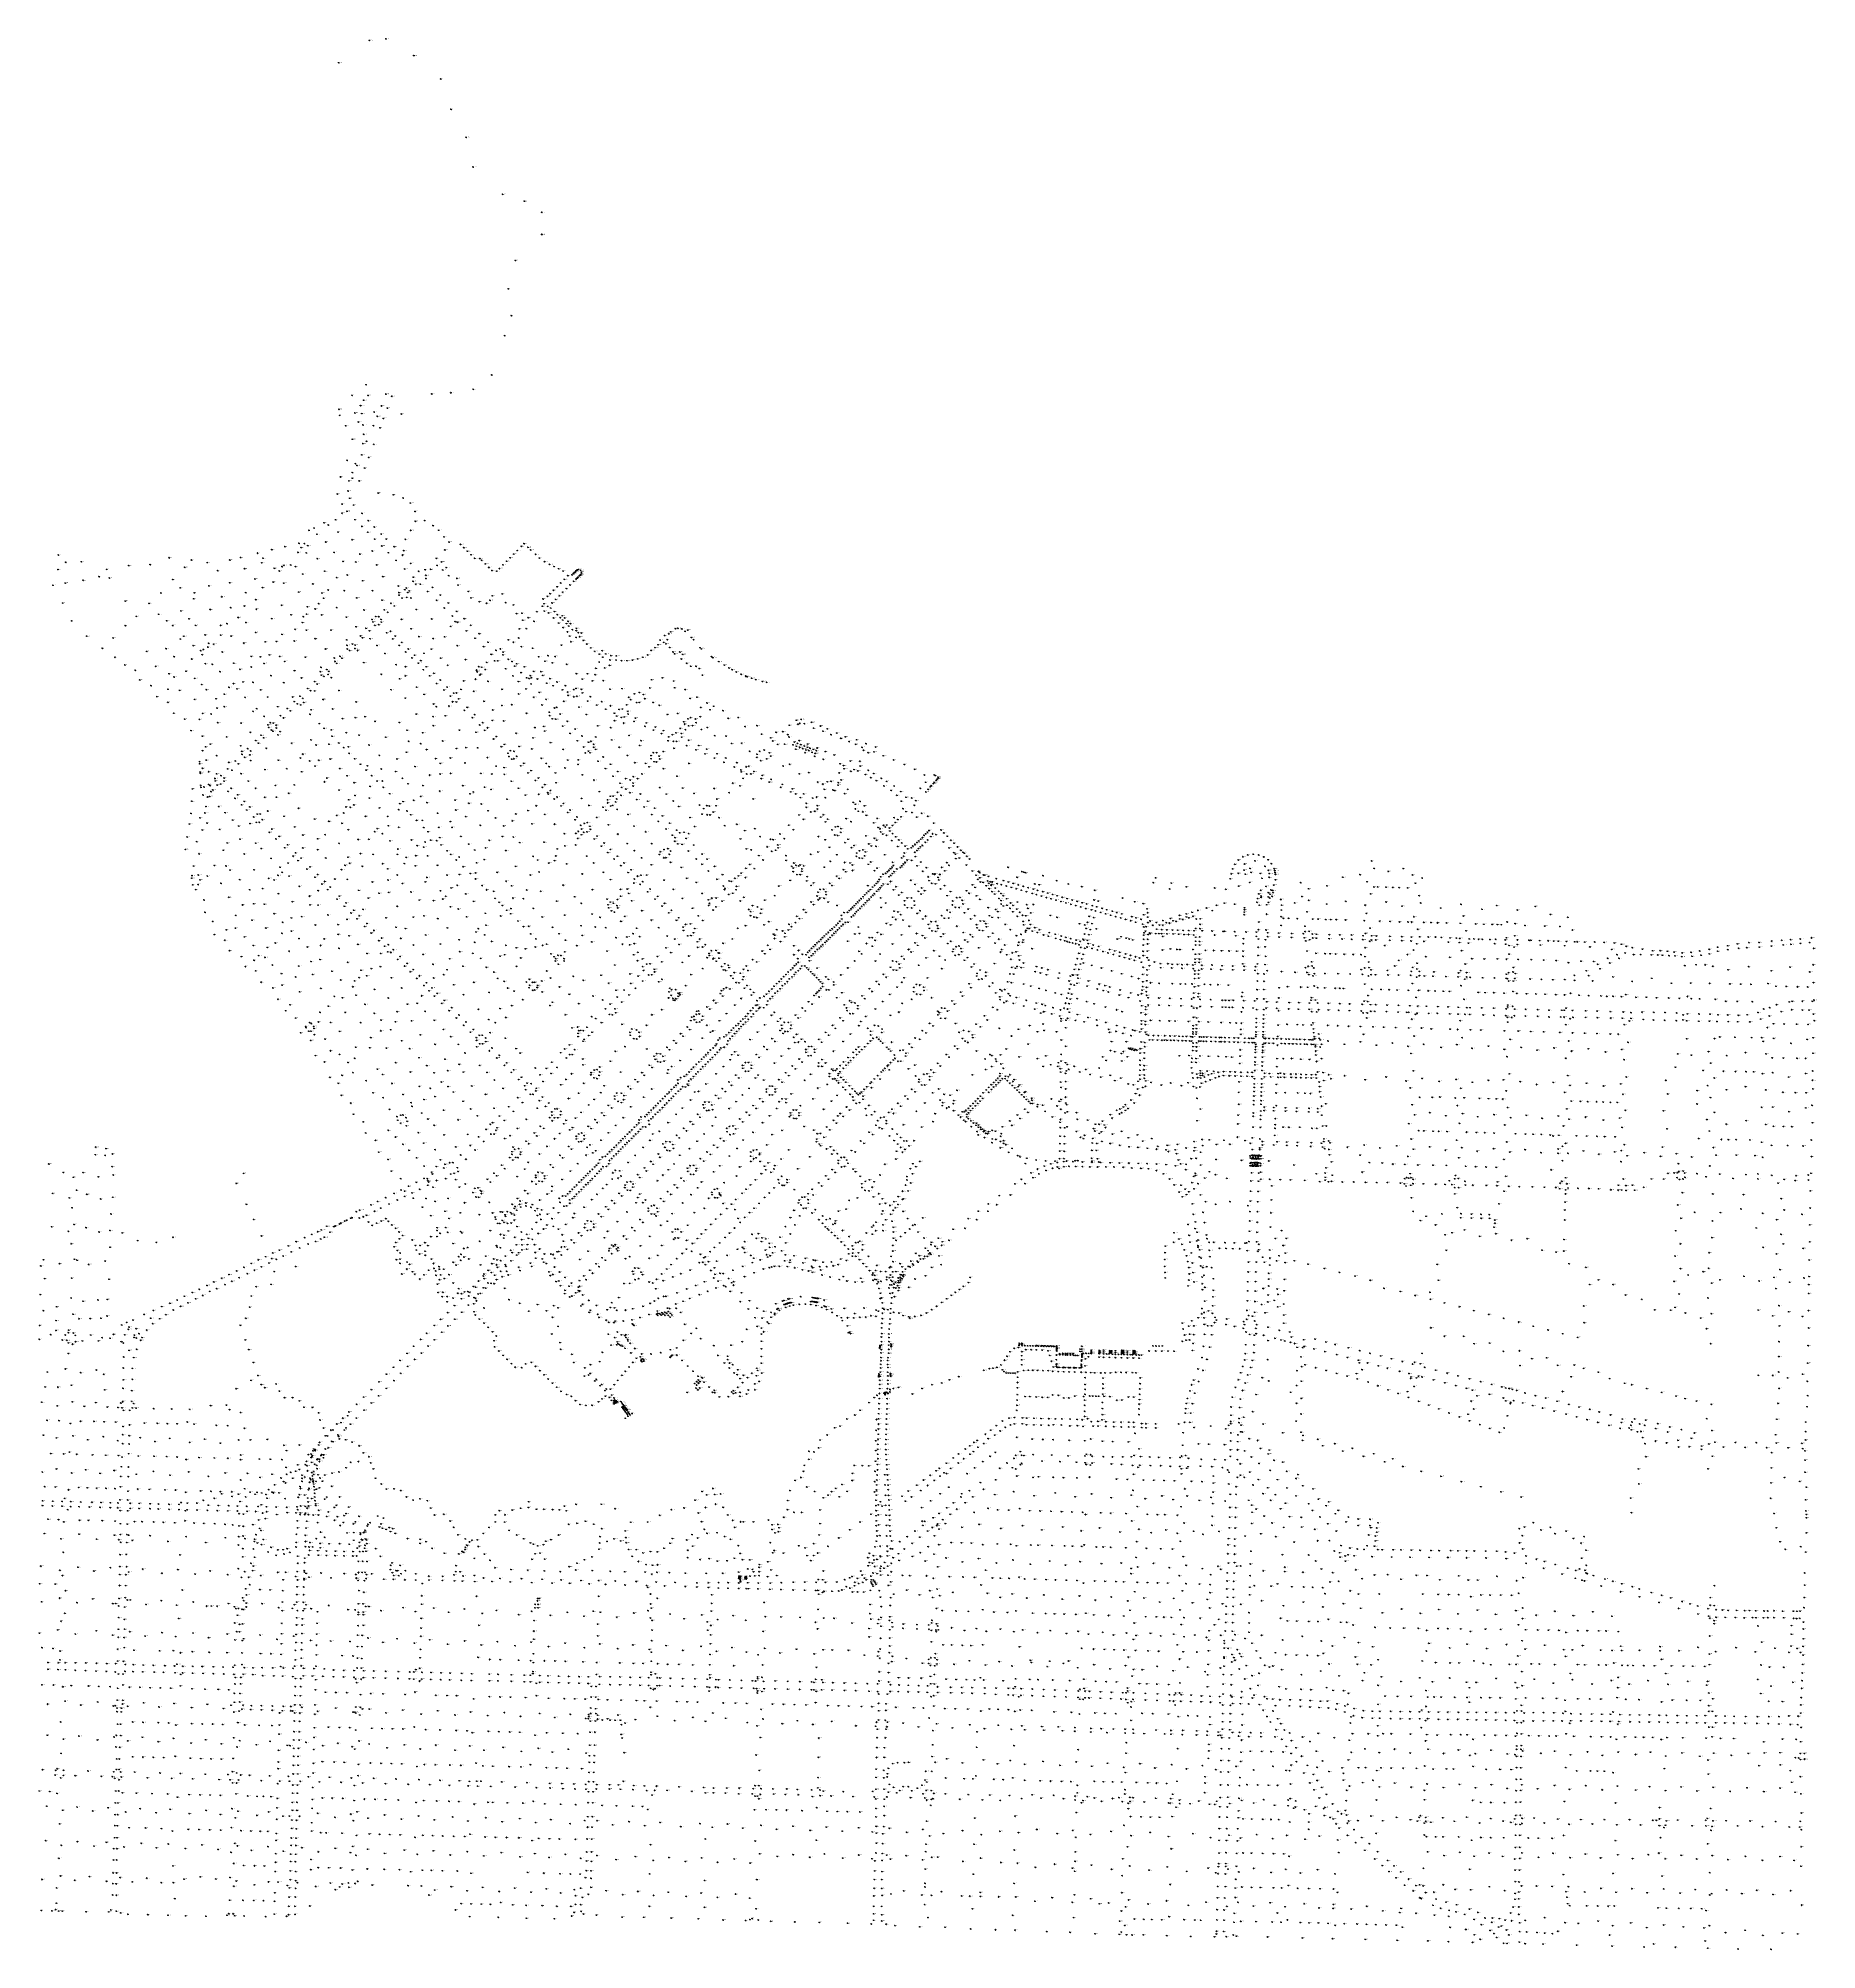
# Model space of a CAD drawing. Extents: x 486468 to 494393, y 5455952 to 5461583.
# Drawn here: x 489153 to 494393, y 5455952 to 5461583 of the extents above; entities that cross this region are included whole.
import ezdxf

# ---------------------------------------------------------------- set-up
doc = ezdxf.new("R2010")
doc.units = 0
doc.layers.add('Level 0', color=7, linetype='Continuous')
doc.layers.add('StreetLightingPoles', color=7, linetype='Continuous')

# ---------------------------------------------------------------- blocks, each defined once
blk = doc.blocks.new('Light')
at = {"layer": 'Level 0'}
for p, q in [((-0.7, 0.2), (-1.2, 0.4)), ((-0.4, 0.6), (-0.7, 1)), ((0, 0.8), (0, 1.3)), ((0.4, 0.6), (0.7, 1)), ((0.7, 0.2), (1.2, 0.4)), ((-0.7, -0.2), (-1.2, -0.4)), ((-0.4, -0.6), (-0.7, -1)), ((0, -0.8), (0, -1.3)), ((0.4, -0.6), (0.7, -1)), ((0.7, -0.2), (1.2, -0.4))]:
    blk.add_line(p, q, dxfattribs=at)
blk.add_circle((0, 0), 0.75, dxfattribs=at)

msp = doc.modelspace()

# ---------------------------------------------------------------- block references
at = {"layer": 'StreetLightingPoles'}
for p in [(490129.066, 5461576.933), (490177.65, 5461581.138), (490038.745, 5461511.182), (490259.701, 5461532.161), (490339.142, 5461462.954), (490369.293, 5461373.528), (490413.854, 5461291.344), (490434.276, 5461203.746), (490521.176, 5461123.114), (490585.587, 5461103.136), (490636.508, 5461070.156), (490636.649, 5461004.906), (490636.852, 5461005.009), (490558.941, 5460928.462), (490538.152, 5460844.891), (490547.262, 5460765.673), (490527.813, 5460706.935), (490489.342, 5460591.26), (490078.026, 5460531.278), (490119.362, 5460562.583), (490124.924, 5460530.791), (490177.551, 5460534.572), (490194.791, 5460528.102), (490312.342, 5460535.035), (490368.892, 5460538.628), (490434.713, 5460548.831), (490039.02, 5460490.176), (490041.772, 5460472.061), (490086.197, 5460478.958), (490102.643, 5460501.016), (490106.447, 5460477.498), (490111.866, 5460516.569), (490142.962, 5460482.148), (490152.451, 5460469.45), (490164.622, 5460500.081), (490181.861, 5460493.62), (490223.211, 5460475.999), (490059.127, 5460441.401), (490096.547, 5460452.427), (490110.021, 5460443.875), (490112.144, 5460416.394), (490140.911, 5460441.889), (490160.31, 5460435.419), (490170.011, 5460462.969), (490078.333, 5460401.612), (490106.43, 5460355.667), (490109.708, 5460388.765), (490120.43, 5460395.548), (490141.99, 5460386.927), (490063.38, 5460339.786), (490078.854, 5460303.625), (490087.99, 5460329.926), (490092.419, 5460324.426), (490115.049, 5460316.875), (490126.899, 5460348.136), (490034.65, 5460240.363), (490043.91, 5460290.865), (490066.16, 5460249.198), (490068.597, 5460279.192), (490078.455, 5460286.707), (490098.889, 5460279.163), (490154.981, 5460243.127), (490048.314, 5460210.811), (490048.679, 5460184.061), (490062.679, 5460189.451), (490070.53, 5460227.849), (490082.396, 5460207.701), (490199.327, 5460238.228), (490228.331, 5460228.869), (490249.892, 5460213.869), (490263.186, 5460189.001), (489950.752, 5460133.495), (489966.166, 5460140.212), (489995.382, 5460155.674), (490007.965, 5460149.032), (490029.539, 5460164.671), (490036.248, 5460128.23), (490086.362, 5460164.698), (490106.879, 5460144.865), (490107.401, 5460183.543), (490124.096, 5460128.018), (490125.92, 5460162.119), (490143.585, 5460143.497), (490250.255, 5460132.959), (490264.256, 5460159.9), (490291.576, 5460162.001), (490316.182, 5460147.37), (490332.701, 5460133.594), (489841.273, 5460076.59), (489880.071, 5460085.211), (489921.581, 5460095.14), (489928.05, 5460082.22), (489937.75, 5460094.07), (489947.46, 5460088.458), (489974.36, 5460122.08), (490000.709, 5460098.818), (490078.247, 5460105.608), (490137.575, 5460072.416), (490144.576, 5460107.537), (490163.619, 5460122.866), (490165.715, 5460087.056), (490178.375, 5460108.159), (490202.129, 5460085.054), (490229.774, 5460073.687), (490235.164, 5460107.098), (490348.95, 5460114.258), (490351.245, 5460075.81), (490363.479, 5460098.819), (490397.393, 5460091.972), (490407.325, 5460082.113), (490417.632, 5460071.881), (490564.395, 5460073.948), (490576.583, 5460086.251), (490584.622, 5460094.366), (490595.8, 5460083.271), (490603.685, 5460075.442), (489211.329, 5460017.928), (489213.098, 5460060.841), (489234.414, 5460039.332), (489280.724, 5460041.077), (489355.366, 5460018.44), (489419.651, 5460029.295), (489483.026, 5460032.583), (489539.149, 5460052.533), (489584.65, 5460024.591), (489605.099, 5460045.853), (489651.316, 5460038.293), (489718.076, 5460045.771), (489749.675, 5460053.231), (489761.282, 5460020.199), (489799.464, 5460066.111), (489812.024, 5460037.88), (489815.504, 5460051.4), (489848.593, 5460021.499), (489871.506, 5460026.448), (489876.682, 5460030.499), (489897.452, 5460031.379), (489911.321, 5460026.328), (489918.351, 5460068.21), (489943.381, 5460066.929), (489975.85, 5460049.988), (490024.948, 5460068.559), (490051.582, 5460041.855), (490089.046, 5460040.306), (490100.936, 5460063.196), (490150.064, 5460031.325), (490185.104, 5460067.656), (490207.733, 5460045.025), (490226.54, 5460060.403), (490233.193, 5460019.565), (490250.955, 5460035.98), (490293.043, 5460017.606), (490309.11, 5460018.401), (490326.445, 5460051.01), (490328.359, 5460030.214), (490341.466, 5460039.991), (490345.201, 5460016.778), (490355.393, 5460023.626), (490428.217, 5460061.374), (490438.747, 5460050.921), (490454.331, 5460050.388), (490459.633, 5460045.124), (490470.222, 5460034.612), (490480.809, 5460024.101), (490512.033, 5460021.089), (490522.56, 5460031.716), (490533.115, 5460042.371), (490543.431, 5460052.784), (490553.96, 5460063.413), (490618.344, 5460063.068), (490629.939, 5460051.714), (490644.841, 5460040.852), (490659.514, 5460033.489), (490672.902, 5460026.893), (490686.324, 5460020.326), (490740.838, 5460016.758), (490744.815, 5460018.258), (490751.025, 5460016.009), (489196.653, 5459971.499), (489233.125, 5459978.09), (489285.661, 5459986.528), (489332.636, 5459996.933), (489363.258, 5459993.24), (489549.582, 5459988.593), (489571.801, 5459963.923), (489656.367, 5459969.734), (489681.957, 5460014.611), (489717.516, 5459979.05), (489791.714, 5459990.123), (489814.143, 5459964.407), (489845.643, 5459980.908), (489863.722, 5460013.879), (489876.702, 5459977.958), (489932.659, 5460004.716), (489962.345, 5459975.624), (489997.259, 5460013.047), (490032.348, 5459994.035), (490063.927, 5460001.765), (490108.908, 5459984.885), (490168.739, 5459996.771), (490214.407, 5459969.299), (490233.132, 5459958.808), (490237.831, 5459963.56), (490257.492, 5459983.094), (490258.142, 5459995.315), (490265.682, 5459974.954), (490274.074, 5460012.871), (490278.822, 5459974.735), (490295.167, 5460001.176), (490295.541, 5459991.359), (490314.883, 5459965.725), (490362.846, 5459999.977), (490386.736, 5459991.654), (490389.81, 5459972), (490490.064, 5460014.914), (490504.072, 5460013.053), (490681.808, 5459967.285), (490692.455, 5459978.475), (490699.609, 5460013.622), (490702.794, 5459989.139), (490709.288, 5459961.857), (490713.196, 5459999.762), (490719.78, 5459972.582), (490726.012, 5460002.181), (490729.583, 5460006.135), (490730.273, 5459983.091), (490732.455, 5460008.617), (490735.094, 5460010.788), (490737.505, 5459989.822), (490737.733, 5460014.199), (490740.299, 5459992.303), (490743.565, 5459995.355), (490746.981, 5459998.766), (490750.396, 5460001.946), (490752.88, 5460005.357), (490753.354, 5460010.504), (489225.831, 5459919.244), (489409.995, 5459925.027), (489480.071, 5459918.18), (489514.819, 5459948.861), (489611.269, 5459931.85), (489613.409, 5459949.331), (489694.242, 5459937.55), (489720.437, 5459905.858), (489760.805, 5459910.387), (489764.825, 5459949.918), (489794.194, 5459929.157), (489870.129, 5459912.504), (489920.45, 5459951.446), (489946.309, 5459908.344), (489979.438, 5459917.404), (489988.95, 5459949.063), (489994.068, 5459933.314), (490007.338, 5459957.895), (490032.996, 5459905.527), (490055.076, 5459955.874), (490091.855, 5459934.613), (490138.079, 5459955.922), (490166.297, 5459927.722), (490192.21, 5459918.766), (490202.141, 5459910.76), (490215.799, 5459949.825), (490216.039, 5459942.526), (490224.851, 5459933.732), (490239.091, 5459936.062), (490241.877, 5459950.193), (490246.589, 5459954.966), (490251.116, 5459934.278), (490300.382, 5459953.185), (490327.124, 5459927.386), (490337.512, 5459943.095), (490349.754, 5459904.756), (490361.222, 5459919.385), (490420.386, 5459953.447), (490427.973, 5459934.163), (490452.392, 5459923.448), (490473.778, 5459918.827), (490484.322, 5459927.357), (490490.911, 5459940.502), (490520.336, 5459946.014), (490530.251, 5459920.45), (490552.699, 5459913.735), (490638.062, 5459909.886), (490640.542, 5459931.224), (490643.104, 5459917.034), (490653.464, 5459939.17), (490654.45, 5459909.382), (490660.821, 5459946.753), (490663.235, 5459904.752), (490667.09, 5459919.438), (490671.162, 5459957.1), (490677.511, 5459930.005), (490688.162, 5459940.507), (490698.653, 5459951.312), (489251.755, 5459866.493), (489410.005, 5459852.467), (489442.752, 5459880.102), (489507.877, 5459886.187), (489531.842, 5459866.922), (489549.851, 5459853.199), (489573.732, 5459895.98), (489597.576, 5459872.741), (489617.055, 5459853.307), (489659.918, 5459900.178), (489690.519, 5459853.197), (489709.408, 5459858.397), (489742.405, 5459876.656), (489765.293, 5459861.744), (489796.314, 5459901.276), (489841.572, 5459873.255), (489898.176, 5459884.663), (489931.639, 5459861.903), (489934.249, 5459879.134), (489943.989, 5459886.464), (489969.158, 5459902.024), (489987.947, 5459883.893), (490061.189, 5459877.801), (490089.361, 5459849.451), (490112.904, 5459898.651), (490136.748, 5459870.901), (490139.27, 5459863.476), (490145.002, 5459853.649), (490147.522, 5459879.54), (490156.292, 5459855.409), (490156.792, 5459878.89), (490162.982, 5459871.069), (490163.972, 5459863.239), (490172.8, 5459899.156), (490183.231, 5459891.759), (490223.655, 5459871.018), (490267.141, 5459900.152), (490312.401, 5459872.132), (490368.277, 5459850.259), (490373.692, 5459881.274), (490381.839, 5459864.206), (490386.002, 5459894.605), (490388.472, 5459862.793), (490408.352, 5459872.985), (490427.752, 5459853.595), (490562.303, 5459887.954), (490578.462, 5459889.245), (490580.697, 5459868.671), (490596.805, 5459875.846), (490613.753, 5459865.414), (490622.171, 5459894.085), (490644.126, 5459895.635), (490656.595, 5459889.796), (490671.517, 5459875.02), (490673.83, 5459894.269), (490682.723, 5459885.072), (490686.439, 5459860.243), (490691.321, 5459876.316), (490697.095, 5459881.7), (490698.56, 5459869.484), (490699.584, 5459847.226), (490704.025, 5459875.392), (490709.337, 5459858.907), (490714.08, 5459865.262), (490716.21, 5459851.667), (490721.238, 5459858.805), (489296.032, 5459821.586), (489374.174, 5459816.136), (489572.473, 5459813.329), (489582.157, 5459821.563), (489609.934, 5459793.669), (489645.049, 5459825.521), (489655.332, 5459800.458), (489670.651, 5459798.157), (489690.95, 5459824.757), (489722.008, 5459821.806), (489759.148, 5459801.156), (489794.029, 5459832.662), (489822.22, 5459804.852), (489854.994, 5459806.125), (489871.333, 5459826.875), (489907.972, 5459807.514), (489910.12, 5459842.004), (489943.262, 5459839.53), (489969.358, 5459814.107), (490015.657, 5459839.412), (490062.086, 5459810.661), (490063.213, 5459794.797), (490078.995, 5459798.83), (490086.815, 5459795.46), (490102.704, 5459822.54), (490108.364, 5459817.01), (490118.7, 5459844.647), (490128.843, 5459837.49), (490131.055, 5459814.378), (490151.227, 5459794.196), (490180.001, 5459831.699), (490191.011, 5459836.358), (490198.101, 5459813.159), (490204.93, 5459822.289), (490216.67, 5459794.809), (490224.31, 5459803.309), (490251.47, 5459843.471), (490274.773, 5459820.182), (490316.642, 5459814.762), (490350.592, 5459819.623), (490388.233, 5459793.834), (490414.739, 5459837.289), (490439.713, 5459815.405), (490452.543, 5459828.796), (490465.263, 5459790.556), (490478.393, 5459803.766), (490538.102, 5459810.75), (490553.287, 5459803.997), (490568.512, 5459816.154), (490570.344, 5459843.075), (490576.945, 5459790.975), (490590.978, 5459843.652), (490694.492, 5459795.264), (490712.374, 5459834.561), (490718.761, 5459821.903), (490722.563, 5459804.974), (490727.147, 5459840.922), (490737.843, 5459818.197), (490738.066, 5459838.047), (490738.79, 5459844.846), (490744.312, 5459832.045), (490748.004, 5459819.718), (490753.294, 5459830.956), (490758.889, 5459808.912), (490769.534, 5459798.284), (490978.912, 5459796.313), (490985.293, 5459810.23), (490996.212, 5459803.48), (490998.652, 5459823.437), (491002.364, 5459799.13), (491006.581, 5459811.588), (491010.98, 5459828.641), (491016.611, 5459834.318), (491030.238, 5459843.711), (491037.413, 5459845.064), (491049.352, 5459843.105), (491058.98, 5459835.951), (491066.528, 5459839.621), (491077.32, 5459817.756), (491083.771, 5459811.486), (489342.313, 5459786.054), (489379.18, 5459759.671), (489408.792, 5459736.657), (489472.883, 5459776.66), (489529.979, 5459784.78), (489553.615, 5459761.261), (489605.916, 5459754.199), (489632.023, 5459779.118), (489636.367, 5459767.309), (489640.103, 5459782.878), (489646.035, 5459740.858), (489653.282, 5459789.208), (489666.124, 5459738.917), (489695.771, 5459775.043), (489729.233, 5459742.019), (489781.058, 5459762.026), (489807.697, 5459760.806), (489818.647, 5459741.335), (489834.446, 5459766.485), (489864.873, 5459762.03), (489879.791, 5459747.221), (489940.152, 5459759.853), (489999.834, 5459783.614), (490025.875, 5459757.423), (490027.268, 5459747.101), (490032.938, 5459741.581), (490042.357, 5459762.191), (490048.027, 5459756.671), (490063.906, 5459783.741), (490070.656, 5459779.301), (490086.502, 5459785.192), (490094.005, 5459779.56), (490112.354, 5459743.95), (490174.822, 5459770.574), (490207.744, 5459737.935), (490235.851, 5459775.199), (490243.711, 5459783.91), (490254.211, 5459757.39), (490262.031, 5459765.59), (490273.111, 5459742.195), (490280.386, 5459749.771), (490289.461, 5459771.341), (490311.278, 5459783.561), (490338.733, 5459756.88), (490359.962, 5459735.582), (490411.943, 5459752.884), (490474.333, 5459744.415), (490487.893, 5459767.926), (490497.786, 5459748.951), (490502.138, 5459780.021), (490507.043, 5459748.926), (490515.024, 5459784.377), (490522.372, 5459766.62), (490522.599, 5459774.676), (490538.324, 5459753.58), (490548.947, 5459747.094), (490562.794, 5459740.338), (490609.917, 5459786.077), (490627.972, 5459761.044), (490645.948, 5459747.914), (490654.906, 5459764.136), (490667.917, 5459743.12), (490676.019, 5459761.91), (490709.979, 5459738.662), (490781.021, 5459787.272), (490792.842, 5459777.203), (490805.768, 5459745.788), (490806.046, 5459768.581), (490814.67, 5459779.111), (490816.287, 5459759.614), (490825.213, 5459769.424), (490836.454, 5459735.504), (490837.682, 5459751.532), (490840.395, 5459764.231), (490855.79, 5459751.37), (490856.014, 5459763.583), (490871.652, 5459749.659), (490887.571, 5459749.32), (490903.577, 5459751.241), (490919.018, 5459754.562), (490934.186, 5459759.665), (490948.573, 5459766.398), (490959.026, 5459779.642), (490969.995, 5459788.046), (491013.459, 5459788.228), (491023.397, 5459775.177), (491028.224, 5459769.408), (491043.63, 5459774.785), (491048.036, 5459754.589), (491051.788, 5459767.905), (491063.597, 5459741.691), (491103.168, 5459787.627), (491107.003, 5459784.325), (491136.762, 5459761.21), (491140.73, 5459758.04), (491158.117, 5459746.865), (491174.385, 5459736.562), (489439.381, 5459721.231), (489452.796, 5459692.531), (489499.825, 5459732.48), (489538.617, 5459710.92), (489553.497, 5459701.219), (489588.467, 5459718.389), (489614.609, 5459697.339), (489634.933, 5459679.259), (489688.844, 5459717.007), (489728.574, 5459682.167), (489747.429, 5459724.044), (489756.361, 5459686.877), (489781.059, 5459730.986), (489786.014, 5459685.541), (489839.047, 5459705.415), (489876.766, 5459684.934), (489907.496, 5459720.089), (489928.787, 5459698.81), (489967.432, 5459687.972), (489974.892, 5459680.662), (489984.504, 5459717.009), (489986.311, 5459729.862), (489987.151, 5459706.832), (489994.781, 5459703.422), (490003.323, 5459723.247), (490007.442, 5459708.941), (490009.26, 5459717.902), (490016.78, 5459699.551), (490164.072, 5459709.459), (490218.051, 5459695.929), (490234.429, 5459704.852), (490235.331, 5459731.589), (490288.112, 5459723.191), (490296.492, 5459731.571), (490306.442, 5459704.871), (490318.792, 5459712.181), (490327.142, 5459682.048), (490337.876, 5459692.438), (490406.259, 5459689.547), (490441.573, 5459694.954), (490444.413, 5459721.46), (490446.384, 5459716.699), (490450.954, 5459731.815), (490454.353, 5459706.986), (490456.479, 5459709.597), (490459.973, 5459730.261), (490470.239, 5459723.331), (490478.214, 5459688.495), (490530.214, 5459725.757), (490551.764, 5459704.197), (490556.844, 5459733.307), (490567.921, 5459688.002), (490575.138, 5459714.452), (490585.244, 5459731.487), (490592.282, 5459698.93), (490599.632, 5459696.281), (490603.049, 5459705.197), (490605.478, 5459680.565), (490606.451, 5459699.49), (490612.825, 5459717.819), (490623.503, 5459695.379), (490634.093, 5459716.954), (490639.235, 5459705.949), (490651.389, 5459683.031), (490660.627, 5459696.329), (490681.773, 5459686.819), (490738.373, 5459711.082), (490756.177, 5459695.282), (490771.127, 5459711.03), (490785.307, 5459689.882), (490794.185, 5459708.055), (490796.145, 5459726.732), (490818.072, 5459690.717), (490822.473, 5459727.777), (490960.245, 5459693.271), (490991.838, 5459698.929), (491025.604, 5459689.403), (491075.081, 5459732.815), (491091.197, 5459732.968), (491100.866, 5459726.224), (491109.997, 5459706.953), (491188.07, 5459727.998), (491197.251, 5459722.87), (491209.7, 5459716.187), (491224.016, 5459709.505), (491236.932, 5459703.91), (491241.756, 5459702.045), (491254.876, 5459697.769), (491267.357, 5459693.554), (491286.654, 5459688.27), (491298.791, 5459685.628), (489485.677, 5459676.038), (489502.92, 5459643.491), (489535.282, 5459626.888), (489535.379, 5459665.12), (489569.869, 5459661.89), (489614.19, 5459635.24), (489648.831, 5459663.914), (489677.515, 5459637.304), (489701.506, 5459650.678), (489715.526, 5459671.149), (489739.138, 5459666.492), (489762.833, 5459641.616), (489808.33, 5459663.429), (489829.686, 5459642.279), (489902.56, 5459642.55), (489907.656, 5459628.843), (489916.566, 5459622.233), (489924.535, 5459644.763), (489932.874, 5459638.643), (489935.575, 5459626.269), (489947.173, 5459667.393), (489955.493, 5459661.272), (489967.382, 5459660.22), (489992.839, 5459635.115), (490039.209, 5459661.541), (490089.857, 5459628.131), (490192.891, 5459664.279), (490234.781, 5459639.129), (490268.035, 5459671.41), (490289.565, 5459650.004), (490317.843, 5459622.006), (490348.308, 5459663.151), (490357.824, 5459671.891), (490367.423, 5459645.172), (490373.811, 5459628.368), (490377.369, 5459653.839), (490384.743, 5459627.622), (490385.49, 5459654.605), (490391.673, 5459636.972), (490398.603, 5459664.793), (490436.316, 5459659.112), (490466.231, 5459629.622), (490519.303, 5459665.076), (490568.314, 5459651.147), (490589.919, 5459666.094), (490613.275, 5459642.001), (490629.577, 5459655.969), (490649.456, 5459635.792), (490670.13, 5459675.742), (490697.094, 5459663.644), (490701.325, 5459629.54), (490706.075, 5459675.87), (490713.47, 5459656.757), (490714.478, 5459647.143), (490731.066, 5459664.651), (490731.144, 5459643.05), (490737.358, 5459667.53), (490740.023, 5459644.823), (490753.397, 5459665.12), (490755.88, 5459654.344), (490772.283, 5459630.427), (490779.778, 5459643.339), (490813.395, 5459628.72), (490837.604, 5459665.512), (490873.321, 5459667.258), (490892.744, 5459641.339), (490898.412, 5459634.801), (490909.38, 5459651.847), (490916.22, 5459626.036), (490923.968, 5459626.346), (490924.009, 5459655.66), (490936.155, 5459649.856), (490940.358, 5459637.347), (490955.148, 5459668.984), (490964.53, 5459626.484), (491028.172, 5459669.697), (491059.062, 5459664.515), (491073.241, 5459638.241), (491093.774, 5459641.931), (491123.493, 5459624.982), (489552.542, 5459594.79), (489584.867, 5459577.328), (489628.483, 5459576.839), (489638.182, 5459594.079), (489662.799, 5459592.569), (489680.038, 5459609.808), (489682.209, 5459566.698), (489701.902, 5459614.124), (489750.817, 5459565.611), (489786.393, 5459600.376), (489797.272, 5459608.304), (489818.872, 5459585.575), (489837.041, 5459566.896), (489845.531, 5459566.125), (489858.546, 5459613.821), (489867.08, 5459587.674), (489875.949, 5459581.014), (489887.177, 5459608.374), (489896.087, 5459601.754), (489926.255, 5459619.003), (489953.823, 5459591.439), (489957.224, 5459604.802), (490020.709, 5459607.208), (490049.775, 5459578.608), (490087.258, 5459581.46), (490115.597, 5459584.66), (490145.915, 5459570.549), (490216.991, 5459567.381), (490266.952, 5459591.839), (490316.792, 5459584.54), (490326.067, 5459613.946), (490352.656, 5459587.195), (490363.062, 5459615.492), (490408.993, 5459603.383), (490417.163, 5459611.803), (490432.383, 5459581.563), (490438.943, 5459590.533), (490462.653, 5459566.824), (490490.994, 5459573.424), (490492.178, 5459604.007), (490519.354, 5459617.365), (490524.405, 5459571.85), (490548.563, 5459619.606), (490591.584, 5459594.677), (490637.337, 5459619.027), (490658.964, 5459597.598), (490659.882, 5459587.656), (490667.818, 5459578.389), (490674.061, 5459610.387), (490677.824, 5459577.192), (490680.464, 5459611.944), (490690.475, 5459592.189), (490712.035, 5459570.639), (490746.182, 5459612.51), (490767.825, 5459590.843), (490798.4, 5459618.585), (490825.076, 5459606.489), (490839.169, 5459616.555), (490850.236, 5459594.535), (490851.199, 5459572.539), (490857.203, 5459586.223), (490864.084, 5459605.719), (490871.039, 5459582.269), (490874.377, 5459606.964), (490877.546, 5459565.424), (490879.596, 5459583.645), (490886.436, 5459619.288), (490890.021, 5459600.448), (490890.993, 5459592.611), (490908.785, 5459570.525), (490912.485, 5459580.395), (490944.455, 5459566.026), (490983.221, 5459618.084), (491006.366, 5459590.928), (491037.014, 5459593.91), (491054.821, 5459569.555), (491067.39, 5459578.069), (491075.119, 5459581.734), (491089.662, 5459577.421), (491091.417, 5459567.009), (491103.367, 5459584.646), (491104.852, 5459611.734), (491132.115, 5459604.738), (491142.731, 5459615.084), (491170.396, 5459602.214), (491185.751, 5459579.964), (491215.539, 5459581.881), (491386.254, 5459573.926), (491396.621, 5459564.821), (491400.805, 5459576.783), (491431.347, 5459567.656), (489603.745, 5459543.6), (489636.733, 5459527.109), (489709, 5459524.437), (489778.427, 5459538.373), (489794.025, 5459514.166), (489809.761, 5459530.003), (489817.534, 5459522.245), (489830.054, 5459560.138), (489832.462, 5459552.895), (489840.242, 5459545.215), (489845.04, 5459541.622), (489854.391, 5459559.464), (489854.703, 5459551.086), (489859.515, 5459530.484), (489866.128, 5459540.157), (489956.699, 5459515.801), (489981.223, 5459564.042), (489995.585, 5459550.177), (490016.492, 5459545.532), (490018.991, 5459526.933), (490060.54, 5459537.631), (490098.423, 5459530.108), (490177.034, 5459523.928), (490240.008, 5459544.628), (490244.633, 5459511.928), (490286.283, 5459537.129), (490317.512, 5459558.06), (490344.902, 5459512.99), (490394.138, 5459544.952), (490442.653, 5459538.563), (490453.943, 5459560.013), (490468.843, 5459544.314), (490476.883, 5459551.764), (490494.714, 5459518.454), (490502.754, 5459525.894), (490561.147, 5459535.784), (490611.039, 5459522.135), (490616.344, 5459552.417), (490642.324, 5459555.725), (490645.032, 5459542.019), (490698.429, 5459556.709), (490719.874, 5459535.179), (490734.655, 5459548.01), (490741.434, 5459513.629), (490755.135, 5459527.53), (490774.075, 5459509.25), (490781.28, 5459512.14), (490795.855, 5459524.771), (490801.554, 5459557.443), (490839.635, 5459552.042), (490842.91, 5459516.083), (490894.076, 5459529.24), (490929.274, 5459513.705), (490940.765, 5459556.156), (490965.785, 5459544.916), (490970.855, 5459554.157), (490989.415, 5459534.287), (490994.485, 5459543.537), (491008.579, 5459513.566), (491010.265, 5459524.917), (491020.905, 5459531.668), (491024.725, 5459511.606), (491032.033, 5459536.863), (491033.627, 5459512.025), (491044.597, 5459549.643), (491048.05, 5459535.038), (491049.175, 5459524.34), (491057.237, 5459562.444), (491060.094, 5459546.445), (491069.065, 5459514.711), (491069.286, 5459557.423), (491080.709, 5459558.396), (491107.06, 5459546.8), (491124.303, 5459552.684), (491146.461, 5459528.644), (491179.281, 5459527.326), (491235.772, 5459555.628), (491270.923, 5459558.24), (491284.252, 5459532.908), (491311.091, 5459522.04), (491316.967, 5459512.832), (491326.772, 5459538.231), (491346.521, 5459540.211), (491361.27, 5459531.733), (491364.989, 5459524.544), (491365.663, 5459559.17), (491380.329, 5459510.098), (491391.042, 5459562.286), (491394.967, 5459514.106), (491410.503, 5459564.11), (491437.555, 5459550.591), (491457.846, 5459556.805), (491465.051, 5459541.726), (491477.863, 5459548.606), (491488.853, 5459531.633), (491505.479, 5459536.225), (491517.87, 5459520.464), (491531.135, 5459525.152), (491542.136, 5459511.482), (491564.278, 5459516.406), (489628.604, 5459452.165), (489637.333, 5459484.511), (489646.605, 5459495.719), (489648.276, 5459456.309), (489660.438, 5459503.698), (489678.934, 5459469.858), (489734.461, 5459453.947), (489750.098, 5459498.807), (489753.316, 5459482.093), (489753.939, 5459473.726), (489761.729, 5459464.916), (489770.247, 5459490.136), (489776.815, 5459471.971), (489778.969, 5459455.216), (489779.107, 5459483.516), (489801.815, 5459506.475), (489825.19, 5459491.435), (489860.84, 5459456.28), (489900.405, 5459506.531), (489925.886, 5459462.987), (489932.894, 5459474.098), (489952.974, 5459454.051), (489971.801, 5459501.006), (489979.906, 5459456.292), (490009.864, 5459503.362), (490013.542, 5459459.604), (490038.851, 5459507.211), (490052.942, 5459493.218), (490067, 5459495.811), (490069.296, 5459476.64), (490085.609, 5459460.44), (490128.017, 5459501.071), (490158.503, 5459470.681), (490209.863, 5459460.157), (490238.023, 5459479.838), (490279.807, 5459504.943), (490297.236, 5459487.727), (490323.785, 5459461.194), (490367.494, 5459462.891), (490385.303, 5459490.771), (490413.123, 5459493.172), (490447.93, 5459492.716), (490476.736, 5459464.33), (490517.344, 5459495.824), (490526.214, 5459502.734), (490536.964, 5459476.694), (490540.194, 5459466.994), (490544.534, 5459484.415), (490548.266, 5459459.47), (490554.374, 5459460.275), (490554.799, 5459482.577), (490562.604, 5459467.575), (490569.854, 5459496.815), (490607.499, 5459489.228), (490635.621, 5459461.824), (490661.704, 5459507.87), (490699.331, 5459488.101), (490712.935, 5459456.679), (490744.289, 5459457.15), (490759.754, 5459495.309), (490764.644, 5459477.86), (490774.044, 5459483.029), (490778.799, 5459478.084), (490789.233, 5459494.173), (490789.514, 5459503.205), (490795.292, 5459488.038), (490802.584, 5459453.231), (490817.415, 5459466.001), (490864.593, 5459494.61), (490889.036, 5459470.379), (490925.003, 5459499.497), (490958.178, 5459469.935), (490958.901, 5459460.756), (490965.355, 5459478.473), (490974.72, 5459478.707), (490982.044, 5459468.336), (490984.204, 5459459.725), (490994.827, 5459481.766), (491025.885, 5459491.096), (491063.385, 5459499.228), (491091.174, 5459486.709), (491099.008, 5459499.483), (491117.644, 5459474.979), (491122.649, 5459488.877), (491145.423, 5459462.44), (491152.697, 5459475.235), (491178.846, 5459463.007), (491196.011, 5459505.417), (491225.936, 5459506.533), (491248.997, 5459482.496), (491270.038, 5459464.676), (491270.499, 5459473.407), (491278.405, 5459482.496), (491281.591, 5459454.89), (491291.747, 5459486.586), (491298.948, 5459460.165), (491307.297, 5459478.099), (491311.057, 5459468.418), (491331.472, 5459502.647), (491352.075, 5459503.445), (491376.617, 5459501.561), (491384.773, 5459488.645), (491386.632, 5459497.502), (491389.993, 5459506.179), (491396.016, 5459493.723), (491399.727, 5459502.33), (491405.292, 5459490.078), (491410.281, 5459498.255), (491412.599, 5459478.163), (491414.672, 5459486.488), (491419.163, 5459494.665), (491419.771, 5459503.74), (491423.419, 5459484.439), (491427.068, 5459491.376), (491433.141, 5459479.499), (491436.418, 5459488.039), (491440.512, 5459467.571), (491442.202, 5459476.16), (491445.672, 5459484.572), (491447.961, 5459492.531), (491466.007, 5459459.055), (491471.719, 5459481.72), (491498.091, 5459471.52), (491545.246, 5459454.081), (491560.986, 5459503.045), (491573.645, 5459453.336), (491580.251, 5459494.081), (491584.348, 5459485.774), (491591.661, 5459504.907), (491598.359, 5459478.275), (491615.503, 5459480.897), (491619.903, 5459495.356), (491642.647, 5459469.387), (491672.923, 5459456.831), (489628.797, 5459445.486), (489630.487, 5459421.698), (489630.995, 5459417.636), (489637.207, 5459432.619), (489655.207, 5459422.059), (489673.79, 5459402.357), (489679.096, 5459416.008), (489691.725, 5459410.948), (489701.235, 5459403.648), (489711.213, 5459430.647), (489715.072, 5459449.637), (489723.993, 5459426.617), (489742.891, 5459445.617), (489750.896, 5459416.563), (489821.137, 5459428.565), (489885.711, 5459431.571), (489929.32, 5459422.303), (489968.556, 5459438.792), (490003.798, 5459403.468), (490041.779, 5459431.79), (490063.11, 5459410.472), (490101.922, 5459444.24), (490119.585, 5459427.059), (490123.037, 5459439.769), (490135.898, 5459410.859), (490164.045, 5459430.548), (490206.064, 5459422.915), (490226.427, 5459402.761), (490263.533, 5459437.528), (490306.123, 5459412.139), (490337.233, 5459415.66), (490337.869, 5459446.775), (490368.086, 5459417.086), (490410.183, 5459448.311), (490457.203, 5459417.842), (490489.433, 5459415.634), (490502.183, 5459438.803), (490525.743, 5459434.625), (490526.741, 5459414.762), (490574.854, 5459439.796), (490583.084, 5459447.095), (490595.864, 5459418.786), (490604.634, 5459425.546), (490617.954, 5459396.696), (490626.184, 5459403.996), (490649.639, 5459447.286), (490658.071, 5459437.082), (490676.448, 5459418.564), (490705.084, 5459433.398), (490743.824, 5459443.839), (490756.404, 5459413.209), (490790.164, 5459397.5), (490824.134, 5459431.671), (490838.974, 5459444.452), (490846.764, 5459409.041), (490860.524, 5459422.892), (490883.461, 5459402.264), (490897.022, 5459398.174), (490906.494, 5459407.8), (490910.917, 5459448.709), (490918.674, 5459402.223), (490931.991, 5459415.812), (490942.554, 5459446.781), (490952.652, 5459436.754), (490967.652, 5459451.786), (490974.393, 5459450.824), (490994.854, 5459431.3), (491034.853, 5459409.076), (491070.116, 5459446.524), (491173.193, 5459449.88), (491203.773, 5459436.132), (491211.532, 5459448.798), (491223.243, 5459427.382), (491224.587, 5459421.856), (491229.867, 5459402.74), (491238.769, 5459436.714), (491240.213, 5459415.63), (491246.566, 5459438.691), (491252.588, 5459415.901), (491261.683, 5459422.862), (491283.001, 5459402.211), (491286.009, 5459411.929), (491312.385, 5459400.076), (491347.655, 5459439.427), (491366.958, 5459444.264), (491395.426, 5459415.992), (491423.427, 5459419.431), (491512.611, 5459419.03), (491515.174, 5459445.758), (491518.553, 5459398.36), (491525.633, 5459440.011), (491526.787, 5459431.028), (491547.032, 5459423.787), (491556.75, 5459428.797), (491567.76, 5459424.875), (491574.83, 5459438.871), (491590.097, 5459414.2), (491598.564, 5459426.514), (491605.671, 5459404.693), (491614.622, 5459417.011), (491621.944, 5459395.877), (491637.019, 5459403.016), (491704.555, 5459443.649), (491734.902, 5459429.415), (491764.018, 5459412.83), (491793.056, 5459412.559), (491795.684, 5459411.016), (491798.457, 5459397.141), (491801.53, 5459400.531), (491804.041, 5459406.42), (491804.501, 5459403.408), (489607.686, 5459371.87), (489632.336, 5459382.312), (489632.556, 5459376.254), (489638.681, 5459353.739), (489641.728, 5459377.381), (489652.284, 5459347.552), (489655.579, 5459384.693), (489658.662, 5459349.411), (489659.759, 5459381.159), (489662.191, 5459363.774), (489667.617, 5459368.821), (489674.776, 5459395.148), (489680.617, 5459382.928), (489691.176, 5459386.168), (489700.805, 5459394.598), (489712.735, 5459364.617), (489721.704, 5459373.687), (489733.205, 5459344.137), (489741.104, 5459354.287), (489772.236, 5459394.834), (489793.549, 5459373.809), (489820.533, 5459346.741), (489852.246, 5459381.935), (489855.107, 5459347.395), (489891.184, 5459358.514), (489907.903, 5459383.484), (489996.745, 5459392.486), (490039.327, 5459368.133), (490067.749, 5459339.686), (490084.151, 5459389.844), (490086.651, 5459352.35), (490129.093, 5459344.722), (490130.718, 5459379.089), (490151.81, 5459394.723), (490167.525, 5459394.798), (490170.251, 5459376.41), (490188.934, 5459357.856), (490242.639, 5459386.758), (490280.028, 5459349.628), (490286.803, 5459381.508), (490336.403, 5459365.159), (490404.301, 5459381.014), (490425.276, 5459357.255), (490435.543, 5459362.642), (490468.303, 5459376.743), (490487.593, 5459370.163), (490534.183, 5459341.464), (490547.255, 5459394.261), (490567.992, 5459373.759), (490588.283, 5459353.48), (490628.044, 5459355.506), (490638.424, 5459376.226), (490645.584, 5459384.597), (490654.344, 5459361.147), (490655.587, 5459356.896), (490662.334, 5459367.177), (490673.204, 5459342.287), (490678.603, 5459389.707), (490681.733, 5459347.787), (490753.739, 5459344.186), (490805.983, 5459363.64), (490830.632, 5459339.5), (490838.394, 5459349.981), (490846.834, 5459350.488), (490857.274, 5459341.986), (490859.776, 5459362.007), (490867.234, 5459388.571), (490870.154, 5459352.846), (490871.909, 5459375.988), (490884.58, 5459371.148), (490896.314, 5459360.302), (490905.341, 5459388.929), (490905.678, 5459380.263), (490916.783, 5459339.832), (490927.254, 5459356.912), (490984.375, 5459375.954), (491003.445, 5459356.405), (491051.733, 5459374.136), (491085.493, 5459358.426), (491144.576, 5459373.007), (491152.552, 5459341.578), (491188.712, 5459360.73), (491199.522, 5459388.591), (491220.84, 5459380.67), (491259.417, 5459342.392), (491306.737, 5459391.526), (491340.527, 5459376.316), (491345.746, 5459385.082), (491370.198, 5459362.96), (491374.937, 5459371.964), (491384.292, 5459356.617), (491398.633, 5459346.198), (491408.299, 5459356.971), (491435.009, 5459344.968), (491446.091, 5459347.492), (491449.883, 5459391.7), (491464.705, 5459385.751), (491468.779, 5459370.384), (491472.083, 5459345.985), (491477.731, 5459392.851), (491488.884, 5459393.914), (491494.616, 5459368.693), (491500.049, 5459366.468), (491509.556, 5459382.816), (491510.318, 5459389.957), (491528.598, 5459357.529), (491538.278, 5459370.506), (491644.835, 5459380.472), (491652.618, 5459393.661), (491665.745, 5459367.408), (491674.76, 5459380.323), (491682.639, 5459352.706), (491694.189, 5459364.03), (491709.301, 5459347.104), (491726.392, 5459344.93), (491751.774, 5459373.377), (491767.302, 5459391.217), (491768.21, 5459362.475), (491775.032, 5459370.206), (491781.044, 5459377.935), (491784.116, 5459381.325), (491789.751, 5459387.539), (491792.824, 5459390.929), (489603.33, 5459299.505), (489605.532, 5459335.429), (489630.155, 5459286.373), (489644.433, 5459300.745), (489647.339, 5459319.793), (489685.379, 5459320.023), (489703.876, 5459301.929), (489752.604, 5459324.746), (489760.503, 5459334.896), (489767.693, 5459309.657), (489776.663, 5459318.727), (489788.164, 5459289.186), (489798.757, 5459297.518), (489807.235, 5459297.819), (489829.812, 5459306.349), (489877.121, 5459291.157), (489920.053, 5459314.913), (490032.637, 5459293.611), (490053.324, 5459300.94), (490059.653, 5459318.73), (490072.693, 5459317.275), (490083.136, 5459324.588), (490117.67, 5459290.639), (490157.939, 5459315.722), (490183.201, 5459290.646), (490215.174, 5459310.567), (490218.658, 5459328.336), (490228.244, 5459334.527), (490239.781, 5459306.72), (490250.786, 5459295.776), (490259.353, 5459338.048), (490298.565, 5459331.295), (490330.04, 5459300.032), (490380.994, 5459338.721), (490383.71, 5459309.305), (490412.304, 5459289.811), (490421.714, 5459329.542), (490458.559, 5459327.266), (490478.76, 5459307.375), (490500.461, 5459285.913), (490560.263, 5459298.094), (490595.913, 5459307.795), (490620.295, 5459321.981), (490645.543, 5459296.749), (490693.673, 5459321.817), (490700.583, 5459328.927), (490713.083, 5459302.417), (490719.993, 5459309.527), (490740.462, 5459289.057), (490775.521, 5459322.763), (490798.47, 5459287.583), (490817.22, 5459317.737), (490826.043, 5459308.954), (490830.428, 5459330.726), (490840.007, 5459321.17), (490845.412, 5459322.946), (490854.203, 5459333.03), (490858.803, 5459311.61), (490890.843, 5459296.391), (490938.333, 5459318.272), (490948.803, 5459335.363), (490960.963, 5459295.642), (490969.282, 5459314.883), (490991.912, 5459292.253), (491024.232, 5459336.256), (491040.197, 5459319.92), (491073.041, 5459287.393), (491101.312, 5459324.566), (491108.683, 5459297.368), (491113.282, 5459313.646), (491123.022, 5459322.093), (491123.897, 5459295.455), (491130.169, 5459321.214), (491131.892, 5459295.176), (491141.731, 5459303.387), (491149.874, 5459321.949), (491159.029, 5459287.003), (491394.077, 5459295.113), (491416.007, 5459329.104), (491416.077, 5459317.28), (491428.917, 5459303.58), (491440.803, 5459305.811), (491448.477, 5459322.194), (491448.521, 5459312.493), (491458.101, 5459288.64), (491465.821, 5459295.326), (491533.207, 5459284.333), (491554.013, 5459332.303), (491560.073, 5459326.384), (491560.713, 5459313.021), (491568.864, 5459305.781), (491573.946, 5459335.089), (491582.48, 5459304.16), (491587.108, 5459321.858), (491592.501, 5459293.677), (491624.902, 5459284.49), (491674.68, 5459287.094), (491694.688, 5459289.516), (491695.813, 5459335.448), (491700.78, 5459313.414), (491709.281, 5459304.854), (491727.334, 5459302.047), (491734.102, 5459323.36), (491738.639, 5459337.207), (491740.902, 5459288.477), (491755.649, 5459299.97), (491773.589, 5459290.785), (489592.165, 5459229.926), (489598.915, 5459268.222), (489636.515, 5459250.519), (489650.533, 5459270.999), (489687.811, 5459252.238), (489726.173, 5459279.862), (489743.779, 5459262.27), (489776.895, 5459269.657), (489796.279, 5459273.09), (489804.743, 5459273.356), (489813.701, 5459281.246), (489834.372, 5459243.725), (489841.731, 5459253.225), (489863.28, 5459231.675), (489908.518, 5459259.692), (489933.129, 5459235.632), (489967.611, 5459282.832), (489998.64, 5459237.121), (490009.698, 5459275.921), (490047.905, 5459270.17), (490066.456, 5459251.863), (490144.709, 5459245.749), (490151.968, 5459254.496), (490167.538, 5459239.612), (490185.086, 5459263.178), (490215.639, 5459258.458), (490267.878, 5459278.804), (490285.224, 5459278.989), (490288.97, 5459257.845), (490301.397, 5459245.497), (490333.323, 5459258.43), (490336.233, 5459228.419), (490367.124, 5459275.51), (490372.73, 5459258.227), (490398.273, 5459232.264), (490455.764, 5459264.442), (490520.533, 5459231.513), (490524.166, 5459262.296), (490549.593, 5459277.724), (490553.27, 5459230.214), (490607.783, 5459268.775), (490674.273, 5459267.818), (490703.22, 5459239.758), (490734.632, 5459280.857), (490737.113, 5459240.552), (490744.393, 5459246.786), (490751.482, 5459264.517), (490753.05, 5459236.578), (490753.783, 5459253.848), (490760.189, 5459243.826), (490762.357, 5459270.324), (490770.162, 5459245.097), (490770.652, 5459272.588), (490778.118, 5459261.705), (490779.812, 5459252.648), (490799.742, 5459232.718), (490833.043, 5459265.979), (490860.851, 5459238.445), (490908.372, 5459262.051), (490943.212, 5459245.301), (490980.362, 5459276.242), (491002.991, 5459253.623), (491013.462, 5459270.703), (491021.311, 5459235.293), (491029.183, 5459228.258), (491033.941, 5459250.223), (491043.216, 5459242.586), (491055.991, 5459244.264), (491069.221, 5459239.814), (491087.111, 5459260.815), (491175.842, 5459263.643), (491211.21, 5459267.63), (491234.12, 5459248.909), (491264.351, 5459254.729), (491280.03, 5459231.02), (491338.321, 5459238.936), (491364.077, 5459264.886), (491377.371, 5459251.694), (491407.435, 5459281.972), (491451.804, 5459231.534), (491472.139, 5459274.705), (491478.773, 5459282.473), (491491.714, 5459250.954), (491500.1, 5459235.655), (491501.528, 5459259.952), (491508.099, 5459234.311), (491509.407, 5459260.967), (491517.58, 5459243.961), (491517.969, 5459254.53), (491547.542, 5459275.133), (491591.564, 5459233.399), (491614.701, 5459271.789), (491627.321, 5459258.179), (491632.661, 5459254.093), (491634.784, 5459244.739), (491640.957, 5459238.62), (491643.354, 5459264.158), (491648.726, 5459259.716), (491652.172, 5459235.341), (491653.045, 5459265.275), (491660.761, 5459256.521), (491661.825, 5459247.848), (491669.431, 5459264.045), (491669.985, 5459239.723), (491678.011, 5459272.699), (491679.168, 5459230.585), (491685.31, 5459281.369), (491758.074, 5459228.53), (491762.775, 5459235.084), (491767.723, 5459239.507), (491772.54, 5459244.45), (491777.151, 5459249.364), (491782.564, 5459231.366), (491787.81, 5459239.332), (491790.926, 5459270.823), (491797.785, 5459236.75), (491812.855, 5459250.714), (491821.08, 5459242.141), (491831.365, 5459232.26), (489587.165, 5459193.397), (489620.514, 5459216.494), (489627.499, 5459180.489), (489698.453, 5459190.859), (489710.301, 5459212.198), (489748.018, 5459223.717), (489760.519, 5459180.187), (489794.21, 5459211.957), (489810.596, 5459195.964), (489853.771, 5459224.325), (489879.63, 5459198.454), (489888.059, 5459206.884), (489904.418, 5459173.673), (489911.768, 5459183.183), (489933.026, 5459197.463), (489976.183, 5459192.795), (489976.651, 5459224.632), (490039.727, 5459211.561), (490065.666, 5459170.54), (490095.917, 5459222.656), (490102.693, 5459181.409), (490127.3, 5459223.089), (490139.903, 5459178.874), (490189.887, 5459218.688), (490211.675, 5459178.877), (490212.927, 5459194.272), (490252.871, 5459221.569), (490265.815, 5459174.788), (490269.659, 5459204.82), (490289.074, 5459200.268), (490293.094, 5459215.539), (490300.613, 5459174.347), (490309.544, 5459220.739), (490327.089, 5459219.149), (490340.183, 5459206.913), (490357.833, 5459189.472), (490368.593, 5459178.798), (490393.344, 5459171.31), (490421.632, 5459209.137), (490439.316, 5459191.9), (490471.074, 5459197.471), (490482.384, 5459220.432), (490530.873, 5459190.132), (490571.875, 5459213.637), (490611.245, 5459173.206), (490643.441, 5459214.827), (490677.812, 5459174.025), (490682.363, 5459194.895), (490704.963, 5459203.696), (490736.548, 5459206.532), (490742.503, 5459225.894), (490769.245, 5459173.856), (490791.172, 5459224.097), (490812.192, 5459203.078), (490820.222, 5459212.238), (490831.042, 5459184.218), (490839.082, 5459193.378), (490859.011, 5459173.448), (490888.66, 5459210.653), (490909.001, 5459190.067), (490960.092, 5459210.321), (490983.238, 5459178.557), (490985.694, 5459186.274), (490996.521, 5459193.001), (491007.721, 5459195.592), (491012.592, 5459179.125), (491016.008, 5459188.991), (491028.371, 5459217.39), (491037.191, 5459209.733), (491049.581, 5459208.123), (491061.536, 5459225.805), (491068.514, 5459188.729), (491084.571, 5459206.469), (491108.836, 5459179.751), (491221.41, 5459224.118), (491239.38, 5459195.078), (491253.393, 5459192.32), (491275.901, 5459175.336), (491300.682, 5459201.027), (491310.415, 5459223.602), (491313.883, 5459187.728), (491318.084, 5459222.316), (491325.729, 5459190.996), (491332.277, 5459206.303), (491332.843, 5459198.228), (491351.064, 5459225.218), (491356.088, 5459175.162), (491428.851, 5459179.157), (491450.011, 5459186.06), (491471.244, 5459221.915), (491483.377, 5459199.626), (491505.706, 5459178.006), (491529.704, 5459213.281), (491538.477, 5459223.223), (491549.039, 5459198.373), (491556.77, 5459205.071), (491563.708, 5459173.152), (491564.716, 5459182.813), (491572.451, 5459189.511), (491582.723, 5459192.209), (491587.832, 5459174.385), (491589.95, 5459186.117), (491599.881, 5459209.522), (491607.119, 5459203.42), (491616.552, 5459226.343), (491621.295, 5459202.618), (491623.251, 5459220.776), (491646.781, 5459177.622), (491667.912, 5459219.244), (491685.201, 5459202.082), (491688.361, 5459221.475), (491697.417, 5459212.374), (491702.758, 5459173.491), (491704.662, 5459182.765), (491706.731, 5459203.234), (491714.721, 5459195.076), (491725.254, 5459198.441), (491729.941, 5459203.254), (491735.352, 5459184.826), (491735.939, 5459208.758), (491736.816, 5459172.421), (491741.856, 5459190.067), (491741.929, 5459213.701), (491746.473, 5459195.518), (491747.267, 5459218.384), (491751.719, 5459200.968), (491752.996, 5459223.587), (491757.804, 5459205.58), (491766.617, 5459214.385), (491773.331, 5459221.303), (491819.336, 5459215.201), (491836.576, 5459197.961), (491841.712, 5459220.583), (491850.597, 5459183.951), (491851.123, 5459211.915), (491855.119, 5459179.612), (491861.381, 5459200.989), (491870.988, 5459191.039), (491877.287, 5459184.996), (491881.273, 5459181.857), (491888.748, 5459173.465), (492702.014, 5459171.553), (492716.593, 5459176.976), (492732.703, 5459179.233), (492748.518, 5459177.172), (492763.45, 5459171.284), (489605.99, 5459116.446), (489611.122, 5459144.36), (489624.904, 5459117.941), (489651.86, 5459115.26), (489672.247, 5459146.159), (489706.729, 5459144.634), (489718.762, 5459132.565), (489789.209, 5459133.396), (489839.524, 5459167.112), (489859.893, 5459117.254), (489865.819, 5459140.96), (489871.962, 5459125.874), (489889.57, 5459153.454), (489892.517, 5459114.8), (489918.398, 5459160.493), (489927.847, 5459167.843), (489944.906, 5459135.273), (489953.715, 5459141.983), (489976.344, 5459119.352), (490000.58, 5459168.412), (490046.728, 5459134.111), (490056.977, 5459146.5), (490070.766, 5459152.57), (490108.083, 5459143.699), (490167.69, 5459151.087), (490182.966, 5459136.135), (490211.196, 5459118.287), (490231.945, 5459151.787), (490237.279, 5459170.243), (490264.333, 5459145.166), (490328.76, 5459146.616), (490357.506, 5459117.887), (490385.015, 5459162.499), (490394.074, 5459119.58), (490405.377, 5459142.29), (490426.181, 5459122.385), (490441.573, 5459123.89), (490444.803, 5459153.851), (490467.343, 5459163.472), (490505.449, 5459125.739), (490559.612, 5459143.342), (490603.072, 5459117.933), (490624.952, 5459162.09), (490629.042, 5459126.933), (490657.242, 5459153.214), (490674.272, 5459160.365), (490709.832, 5459150.665), (490755.772, 5459121.325), (490789.502, 5459153.614), (490817.739, 5459125.97), (490849.901, 5459165.358), (490869.841, 5459145.418), (490878.951, 5459153.508), (490890.871, 5459125.389), (490899.881, 5459133.529), (490918.741, 5459114.67), (490928.936, 5459117.593), (490930.887, 5459168.451), (490945.631, 5459117.68), (490959.391, 5459148.251), (490996.328, 5459168.624), (491002.215, 5459168.85), (491015.75, 5459155.722), (491047.84, 5459140.443), (491091.9, 5459165.35), (491108.31, 5459149.394), (491123.658, 5459164.929), (491127.71, 5459129.994), (491145.637, 5459143.308), (491168.32, 5459119.05), (491215.833, 5459115.569), (491223.886, 5459123.674), (491237.847, 5459137.722), (491249.124, 5459149.066), (491262.657, 5459136.652), (491288.532, 5459162.45), (491355.988, 5459160.951), (491373.271, 5459143.791), (491377.097, 5459128.185), (491377.459, 5459138.303), (491379.354, 5459153.206), (491385.518, 5459146.672), (491388.267, 5459119.181), (491393.172, 5459144.581), (491397.687, 5459147.84), (491397.793, 5459119.397), (491402.824, 5459128.792), (491403.073, 5459135.846), (491408.673, 5459144.452), (491469.053, 5459140.948), (491486.559, 5459158.299), (491505.745, 5459114.723), (491525.193, 5459133.809), (491528.551, 5459155.015), (491531.787, 5459127.573), (491544.397, 5459153.685), (491551.642, 5459147.576), (491552.061, 5459131.431), (491572.033, 5459168.12), (491580.612, 5459167.034), (491598.451, 5459149.326), (491605.642, 5459156.572), (491616.868, 5459131.046), (491624.06, 5459138.296), (491642.105, 5459120.388), (491649.72, 5459123.043), (491654.768, 5459127.666), (491659.114, 5459132.149), (491663.601, 5459136.772), (491664.853, 5459117.158), (491668.369, 5459141.395), (491669.48, 5459122.481), (491669.956, 5459155.375), (491672.71, 5459146.317), (491674.107, 5459127.804), (491682.52, 5459136.069), (491692.526, 5459140.2), (491696.674, 5459168.162), (491697.091, 5459145.316), (491701.878, 5459150.544), (491706.916, 5459155.593), (491712.764, 5459162.131), (491725.862, 5459161.368), (491742.187, 5459145.179), (491753.145, 5459156.236), (491758.746, 5459128.746), (491769.6, 5459139.906), (491787.985, 5459121.546), (491793.175, 5459119.552), (491795.265, 5459121.641), (491809.347, 5459119.638), (491814.423, 5459140.234), (491823.689, 5459130.276), (491829.576, 5459154.32), (491836.19, 5459146.658), (491856.227, 5459166.511), (491866.457, 5459168.131), (491886.938, 5459147.662), (491896.728, 5459165.409), (491904.709, 5459129.883), (491915.991, 5459117.592), (491923.23, 5459128.424), (491926.67, 5459124.974), (491937.77, 5459118.404), (491941.43, 5459117.754), (491952.431, 5459114.094), (492010.301, 5459140.817), (492051.011, 5459127.837), (492056.881, 5459126.198), (492062.011, 5459124.758), (492113.087, 5459116.056), (492667.582, 5459121.612), (492671.54, 5459136.082), (492678.318, 5459149.528), (492688.702, 5459123.084), (492688.753, 5459162.328), (492705.343, 5459132.491), (492706.926, 5459150.159), (492709.144, 5459120.417), (492722.788, 5459137.457), (492726.199, 5459125.967), (492737.713, 5459159.605), (492753.367, 5459122.684), (492767.132, 5459143.587), (492776.071, 5459163.019), (492776.571, 5459132.147), (492779.813, 5459122.333), (492785.895, 5459151.634), (492794.244, 5459136.422), (492795.825, 5459130.969), (492796.709, 5459125.179), (492797.789, 5459119.585), (493046.802, 5459118.925), (493081.181, 5459159.493), (493088.53, 5459137.691), (493130.159, 5459128.434), (493174.563, 5459136.992), (493201.651, 5459118.04), (489605.733, 5459108.79), (489608.588, 5459089.11), (489616.894, 5459075.151), (489624.492, 5459090.248), (489630.082, 5459103.84), (489691.647, 5459093.569), (489747.246, 5459104.576), (489776.583, 5459074.932), (489814.368, 5459077.895), (489832.716, 5459107.985), (489848.394, 5459103.345), (489860.455, 5459063.154), (489922.658, 5459084.677), (489968.605, 5459111.563), (489977.915, 5459072.222), (489989.084, 5459091.092), (489996.813, 5459098.872), (490005.713, 5459075.062), (490013.442, 5459082.841), (490027.32, 5459106.021), (490064.378, 5459105.144), (490097.163, 5459072.737), (490137.471, 5459097.498), (490157.43, 5459064.328), (490183.818, 5459103.347), (490185.598, 5459066.727), (490226.291, 5459093.159), (490251.567, 5459068.097), (490293.505, 5459097.608), (490298.289, 5459110.704), (490338.214, 5459071.645), (490369.945, 5459079.619), (490387.947, 5459087.71), (490412.923, 5459062.524), (490441.536, 5459106.6), (490461.016, 5459087.257), (490473.988, 5459074.376), (490495.453, 5459070.002), (490531.742, 5459100.035), (490547.968, 5459086.167), (490592.273, 5459073.833), (490633.952, 5459069.874), (490699.745, 5459088.165), (490785.271, 5459075.236), (490838.979, 5459104.775), (490868.715, 5459075.576), (490888.41, 5459076.558), (490892.52, 5459063.918), (490908.101, 5459094.139), (490909.721, 5459106.529), (490926.49, 5459090.749), (490934.101, 5459098.56), (490948.69, 5459068.559), (490955.79, 5459076.94), (490996.594, 5459102.926), (491024.309, 5459075.861), (491063.159, 5459108.303), (491092.019, 5459096.263), (491108.749, 5459063.833), (491152.498, 5459105.204), (491171.898, 5459085.814), (491174.824, 5459075.094), (491176.147, 5459078.88), (491187.184, 5459060.67), (491188.718, 5459100.417), (491195.133, 5459099.229), (491198.751, 5459064.217), (491205.41, 5459108.575), (491209.265, 5459074.815), (491210.441, 5459084.424), (491236.765, 5459110.837), (491334.721, 5459085.461), (491367.689, 5459102.044), (491416.727, 5459100.631), (491418.503, 5459113.232), (491430.112, 5459087.366), (491436.952, 5459094.963), (491450.235, 5459067.421), (491456.301, 5459075.696), (491467.12, 5459075.788), (491473.267, 5459068.611), (491474.413, 5459059.961), (491484.823, 5459093.634), (491491.511, 5459086.993), (491512.438, 5459108.078), (491588.305, 5459059.851), (491593.79, 5459065.331), (491597.061, 5459086.919), (491598.909, 5459070.263), (491604.245, 5459075.068), (491611.207, 5459082.472), (491611.891, 5459058.572), (491616.401, 5459063.328), (491617.279, 5459087.888), (491622.05, 5459093.087), (491622.885, 5459070.06), (491626.82, 5459098.287), (491628.758, 5459075.529), (491630.542, 5459104.816), (491633.564, 5459080.864), (491635.247, 5459112.802), (491637.97, 5459086.332), (491642.657, 5459091.425), (491655.894, 5459090.878), (491659.524, 5459112.815), (491664.005, 5459099.058), (491672.357, 5459074.555), (491679.868, 5459083.328), (491688.093, 5459058.938), (491696.787, 5459066.541), (491723.592, 5459102.285), (491735.977, 5459090.199), (491745.672, 5459069.971), (491753.846, 5459061.87), (491755.607, 5459079.995), (491763.787, 5459071.888), (491774.96, 5459112.662), (491777.115, 5459101.655), (491785.273, 5459093.563), (491796.197, 5459091.937), (491803.897, 5459110.995), (491806.397, 5459103.307), (491811.287, 5459076.847), (491823.097, 5459086.608), (491840.348, 5459069.369), (491887.639, 5459071.92), (491895.419, 5459064.24), (491904.879, 5459089.171), (491912.67, 5459081.481), (491921.05, 5459105.333), (491926.719, 5459110.029), (491928.83, 5459097.653), (491936.305, 5459096.201), (491945.375, 5459086.493), (491950.061, 5459100.514), (491953.486, 5459093.671), (491954.445, 5459078.141), (491957.566, 5459098.702), (491960.191, 5459087.794), (491961.481, 5459089.954), (491962.818, 5459069.179), (491963.421, 5459097.064), (491970.816, 5459061.898), (491972.262, 5459080.044), (491975.621, 5459107.365), (491978.082, 5459092.745), (491983.072, 5459069.845), (491989.349, 5459063.469), (491990.332, 5459089.765), (491996.102, 5459101.426), (492005.003, 5459085.656), (492010.782, 5459097.316), (492019.683, 5459081.546), (492025.452, 5459093.206), (492034.352, 5459077.426), (492036.732, 5459111.257), (492040.132, 5459089.097), (492049.032, 5459073.317), (492054.802, 5459084.987), (492063.702, 5459069.207), (492069.481, 5459080.877), (492081.262, 5459064.32), (492084.731, 5459076.587), (492089.001, 5459091.848), (492094.031, 5459060.057), (492097.031, 5459073.107), (492101.49, 5459089.428), (492112.29, 5459068.838), (492126.97, 5459064.728), (492141.639, 5459060.618), (492153.119, 5459101.429), (492188.247, 5459091.619), (492227.206, 5459083.82), (492265.465, 5459073.111), (492438.201, 5459095.45), (492444.952, 5459109.553), (492486.194, 5459076.933), (492491.227, 5459094.347), (492535.478, 5459083.283), (492618.831, 5459079.837), (492651.783, 5459075.799), (492664.93, 5459107.087), (492689.711, 5459085.241), (492722.318, 5459096.193), (492748.91, 5459062.511), (492754.523, 5459072.896), (492758.099, 5459108.25), (492769.995, 5459084.332), (492777.122, 5459066.186), (492779.328, 5459111.565), (492782.004, 5459061.513), (492784.73, 5459073.929), (492790.199, 5459072.395), (492791.071, 5459065.866), (492792.786, 5459088.404), (492797.795, 5459104.106), (492872.14, 5459095.555), (492895.643, 5459077.634), (492949.68, 5459086.173), (492996.088, 5459111.487), (493067.493, 5459098.083), (493078.114, 5459062.456), (493087.948, 5459082.779), (493099.461, 5459082.703), (493123.403, 5459082.169), (493143.405, 5459081.509), (493162.331, 5459080.738), (493187.127, 5459080.082), (493210.078, 5459093.823), (493230.063, 5459109.378), (489641.673, 5459044.42), (489644.915, 5459008.34), (489714.997, 5459052.118), (489755.224, 5459029.987), (489788.002, 5459033.306), (489819.638, 5459031.968), (489848.559, 5459003.961), (489901.542, 5459039.734), (489952.549, 5459055.809), (489953.742, 5459030.037), (489977.9, 5459029.386), (490033.731, 5459047.031), (490040.38, 5459055.901), (490054.948, 5459025.732), (490060.319, 5459035.96), (490074.678, 5459006.089), (490082.407, 5459013.869), (490110.435, 5459016.979), (490125.863, 5459050.128), (490210.776, 5459026.076), (490275.848, 5459044.03), (490317.785, 5459042.888), (490345.475, 5459047.04), (490354.093, 5459055.234), (490367.655, 5459024.419), (490391.036, 5459018.08), (490435.874, 5459040.261), (490470.751, 5459005.406), (490499.336, 5459049.206), (490511.227, 5459037.399), (490520.41, 5459028.281), (490532.991, 5459014.25), (490544.891, 5459003.876), (490545.873, 5459019.002), (490551.603, 5459049.912), (490582.844, 5459048.552), (490612.131, 5459019.926), (490680.432, 5459041.014), (490733.484, 5459054.042), (490753.165, 5459034.825), (490785.066, 5459003.066), (490829.05, 5459046.977), (490831.797, 5459030.306), (490833.72, 5459021.366), (490838.451, 5459038.244), (490841.56, 5459012.596), (490847.39, 5459035.077), (490850.72, 5459008.837), (490858.184, 5459027.749), (490859.585, 5459046.066), (490859.937, 5459020.828), (490868.94, 5459055.558), (490901.742, 5459042.164), (490931.536, 5459012.755), (490970.24, 5459047.01), (490977.88, 5459054.85), (490990.719, 5459026.53), (490998.359, 5459034.37), (491010.648, 5459006.6), (491018.828, 5459013.89), (491051.18, 5459049.113), (491079.897, 5459020.117), (491127.368, 5459045.115), (491128.138, 5459028.272), (491130.783, 5459034.365), (491137.715, 5459049.888), (491141.627, 5459014.773), (491149.86, 5459024.101), (491150.228, 5459050.363), (491167.866, 5459041.209), (491221.461, 5459041.688), (491231.971, 5459052.281), (491246.611, 5459016.415), (491251.876, 5459010.003), (491257.399, 5459028.14), (491272.153, 5459023.686), (491281.106, 5459005), (491283.538, 5459017.256), (491293.454, 5459043.871), (491323.225, 5459057.241), (491407.889, 5459015.709), (491414.601, 5459008.339), (491430.025, 5459038.541), (491437.128, 5459031.056), (491447.599, 5459056.075), (491450.974, 5459045.018), (491455.901, 5459049.986), (491468.29, 5459049.499), (491479.645, 5459038.234), (491506.303, 5459028.296), (491527.049, 5459007.481), (491537.268, 5459008.424), (491542.571, 5459013.539), (491547.507, 5459018.471), (491552.078, 5459023.22), (491557.197, 5459027.969), (491559.391, 5459004.771), (491562.324, 5459033.296), (491563.779, 5459009.885), (491567.261, 5459038.41), (491568.533, 5459014.635), (491572.215, 5459043.411), (491573.843, 5459019.961), (491577.152, 5459048.343), (491579.511, 5459025.624), (491583.368, 5459054.189), (491584.813, 5459030.738), (491590.133, 5459036.47), (491595.436, 5459042.133), (491600.921, 5459047.613), (491606.954, 5459053.458), (491634.808, 5459050.567), (491636.037, 5459022.52), (491650.098, 5459035.445), (491674.168, 5459011.551), (491685.651, 5459009.452), (491693.793, 5459001.345), (491704.998, 5459042.164), (491705.73, 5459029.765), (491713.11, 5459050.35), (491713.918, 5459021.666), (491725.868, 5459050.188), (491726.325, 5459020.972), (491733.708, 5459041.606), (491734.457, 5459029.162), (491742.698, 5459004.817), (491750.782, 5459012.974), (491830.688, 5459057.448), (491830.848, 5459014.586), (491839.718, 5459007.928), (491846.479, 5459030.208), (491847.009, 5459041.528), (491854.799, 5459023.008), (491858.829, 5459051.279), (491866.119, 5459022.479), (491868.239, 5459052.529), (491874.95, 5459043.769), (491877.39, 5459032.779), (491881.74, 5459006.849), (491892.48, 5459017.69), (491916.606, 5459056.765), (491927.198, 5459046.19), (491951.544, 5459022.201), (491973.763, 5459016.532), (491979.983, 5459010.463), (491983.551, 5459048.809), (491989.693, 5459042.813), (491989.933, 5459032.802), (491996.013, 5459056.915), (491996.153, 5459026.623), (492005.975, 5459048.024), (492006.924, 5459028.774), (492015.91, 5459019.843), (492017.404, 5459035.925), (492023.976, 5459009.822), (492024.45, 5459028.814), (492035.714, 5459017.614), (492037.982, 5459038.498), (492044.522, 5459008.056), (492065.144, 5459030.687), (492068.753, 5459019.666), (492077.195, 5459006.598), (492084.342, 5459031.117), (492108.7, 5459055.947), (492123.38, 5459051.838), (492136.59, 5459048.138), (492151.259, 5459044.028), (492154.849, 5459056.908), (492165.939, 5459039.908), (492169.719, 5459052.698), (492180.609, 5459035.798), (492184.198, 5459048.689), (492195.288, 5459031.689), (492198.877, 5459044.579), (492209.957, 5459027.579), (492213.547, 5459040.469), (492224.636, 5459023.671), (492228.226, 5459036.359), (492239.306, 5459019.359), (492241.426, 5459032.659), (492255.446, 5459015.489), (492258.925, 5459027.79), (492263.615, 5459044.52), (492267.795, 5459012.01), (492271.225, 5459024.36), (492275.915, 5459041.1), (492283.065, 5459007.74), (492287.215, 5459019.88), (492297.734, 5459003.62), (492301.163, 5459015.98), (492317.303, 5459011.45), (492330.512, 5459007.751), (492345.182, 5459003.641), (492347.32, 5459050.572), (492383.529, 5459039.265), (492408.474, 5459033.451), (492419.829, 5459018.464), (492421.216, 5459006.634), (492535.503, 5459003.443), (492551.872, 5459008.106), (492569.412, 5459013.631), (492595.039, 5459020.597), (492611.74, 5459013.097), (492624.336, 5459028.596), (492647.107, 5459035.132), (492677.658, 5459031.998), (492706.096, 5459008.678), (492706.352, 5459015.755), (492706.54, 5459021.494), (492743.548, 5459037.719), (492745.551, 5459048.626), (492750.168, 5459029.139), (492755.247, 5459051.976), (492755.764, 5459056.365), (492771.657, 5459002.659), (492771.835, 5459030.354), (492776.794, 5459053.528), (492777.226, 5459037.57), (492780.778, 5459050.261), (492787.845, 5459055.158), (492813.798, 5459046.047), (492815.659, 5459014.957), (492816.21, 5459029.192), (492854.973, 5459035.621), (492875.881, 5459054.535), (492890.816, 5459009.603), (492895.804, 5459043.328), (492949.163, 5459032.532), (493005.12, 5459040.702), (493062.215, 5459029.225), (493065.982, 5459004.933), (493123.767, 5459038.433), (493171.005, 5459026.291), (493221.133, 5459057.466), (493225.631, 5459035.525), (493284.913, 5459020.839), (493344.465, 5459031.688), (493406.132, 5459016.922), (493449.696, 5459028.175), (493510.478, 5459014.847), (493563.425, 5459025.5), (493607.734, 5459001.963), (489667.544, 5458981.399), (489707.411, 5458956.618), (489734.361, 5458961.66), (489735.318, 5458999.207), (489782.964, 5458985.056), (489824.1, 5458961.636), (489871.517, 5458946.425), (489873.444, 5458978.867), (489898.804, 5458991.434), (489899.119, 5458952.855), (489929.891, 5458995.393), (489969.898, 5458970.852), (490006.998, 5459000.443), (490036.235, 5458971.796), (490063.459, 5458987.27), (490092.337, 5458989.019), (490099.036, 5458997.789), (490114.965, 5458966.398), (490121.674, 5458975.158), (490134.354, 5458946.998), (490142.143, 5458954.687), (490178.085, 5458991.955), (490207.119, 5458963.825), (490234.996, 5458960.467), (490258.336, 5458993.988), (490289.796, 5458997.748), (490330.474, 5458989.734), (490358.293, 5458961.989), (490415.508, 5458994.808), (490442.754, 5458950.01), (490449.688, 5458959.985), (490472.534, 5458970.191), (490515.553, 5458997.151), (490566.517, 5458982.415), (490582.774, 5458966.282), (490598.132, 5458966.742), (490638.051, 5458994.194), (490668.354, 5458963.885), (490704.001, 5458999.824), (490752.631, 5458968.824), (490794.43, 5458964.965), (490808.321, 5458993.606), (490825.394, 5458962.995), (490869.839, 5458981.377), (490881.029, 5458996.137), (490905.669, 5458945.247), (490916.059, 5458961.117), (490959.092, 5458985.079), (490981.392, 5458963.119), (491032.748, 5458984.5), (491040.388, 5458992.34), (491052.678, 5458964.57), (491053.798, 5458954.64), (491060.318, 5458972.41), (491074.488, 5458974.17), (491083.437, 5458947.97), (491087.207, 5458960.35), (491097.788, 5458997.671), (491110.908, 5458984.061), (491214.254, 5458960.858), (491236.54, 5458968.828), (491251.271, 5458998.17), (491261.552, 5458993.875), (491269.921, 5458992.519), (491291.475, 5458971.198), (491305.197, 5458980.7), (491329.002, 5458957.132), (491345.722, 5458953.435), (491352.992, 5458946.21), (491362.643, 5458955.942), (491365.039, 5458972.897), (491372.301, 5458965.681), (491384.095, 5458977.575), (491388.113, 5458996.144), (491395.9, 5458989.479), (491480.762, 5458949.418), (491486.294, 5458954.945), (491492.035, 5458960.212), (491497.233, 5458946.122), (491498.405, 5458964.733), (491502.262, 5458951.313), (491503.937, 5458970.93), (491507.793, 5458956.504), (491509.133, 5458975.786), (491513.66, 5458962.031), (491514.344, 5458981.646), (491518.856, 5458967.39), (491519.545, 5458999.046), (491520.404, 5458988.649), (491524.22, 5458972.749), (491530.548, 5458978.868), (491539.004, 5458978.978), (491548.97, 5458994.907), (491554.089, 5458999.656), (491569.615, 5458964.791), (491572.356, 5458945.848), (491625.448, 5458948.758), (491651.73, 5458975.268), (491663.768, 5458971.112), (491670.092, 5458993.786), (491679.642, 5458987.108), (491700.582, 5458985.318), (491718.87, 5458967.234), (491740.558, 5458945.73), (491759.008, 5458988.627), (491767.107, 5458996.786), (491775.365, 5458972.474), (491778.749, 5458960.845), (491783.432, 5458980.598), (491786.193, 5458953.458), (491796.958, 5458951.774), (491797.447, 5458981.175), (491801.791, 5458968.717), (491803.578, 5458960.635), (491814.688, 5458998.416), (491822.468, 5458990.686), (491835.716, 5458991.188), (491859.432, 5458967.329), (491878.18, 5458948.594), (491900.061, 5458988.529), (491911.88, 5458998.29), (491917.512, 5458971.58), (491918.874, 5458962.536), (491925.402, 5458955.28), (491928.251, 5458982.42), (491935.103, 5458954.2), (491939.282, 5458982.041), (491944.422, 5458974.901), (491946.432, 5458965.681), (491955.442, 5458998.201), (491962.732, 5458993.212), (491964.968, 5458946.59), (491981.436, 5458992.465), (492001.97, 5458972.244), (492016.962, 5458957.207), (492037.577, 5458996.321), (492052.724, 5458999.707), (492054.344, 5458981.354), (492056.064, 5458971.164), (492061.634, 5458950.364), (492062.313, 5458998.012), (492062.864, 5458954.764), (492066.749, 5458961.044), (492071.655, 5458984.162), (492072.054, 5458960.638), (492075.725, 5458972.294), (492081.673, 5458952.885), (492088.814, 5458963.173), (492096.365, 5458948.584), (492102.133, 5458956.575), (492131.482, 5458948.355), (492134.76, 5458998.948), (492154.478, 5458993.61), (492220.501, 5458974.711), (492236.486, 5458970.768), (492240.027, 5458960.688), (492244.376, 5458978.449), (492249.306, 5458996.069), (492252.326, 5458957.208), (492257.256, 5458974.809), (492262.196, 5458992.429), (492270.123, 5458959.381), (492312.413, 5458999.51), (492327.083, 5458995.4), (492341.762, 5458991.291), (492356.432, 5458987.181), (492371.111, 5458983.071), (492374.531, 5458995.421), (492386.1, 5458978.891), (492387.37, 5458991.802), (492402.039, 5458987.693), (492406.649, 5458973.131), (492409.729, 5459001.033), (492410.119, 5458965.191), (492410.721, 5458947.783), (492414.879, 5458952.781), (492416.799, 5458965.861), (492421.458, 5458993.925), (492421.999, 5458977.953), (492426.957, 5458946.802), (492428.61, 5458982.64), (492429.689, 5458945.791), (492436.428, 5458969.853), (492444.72, 5458945.448), (492447.052, 5458978.22), (492448.218, 5458958.432), (492454.623, 5458945.448), (492456.13, 5458970.915), (492462.348, 5458945.442), (492462.385, 5458956.946), (492466.114, 5458970.422), (492466.68, 5458983.823), (492476.5, 5458977.524), (492477.825, 5458956.695), (492485.862, 5458976.127), (492488.479, 5458990.037), (492494.42, 5458956.294), (492495.947, 5458983.143), (492505.191, 5458981.401), (492510.078, 5458955.491), (492515.371, 5458999.066), (492515.517, 5458988.697), (492524.965, 5458987.005), (492525.87, 5458954.956), (492535.187, 5458994.272), (492542.465, 5458954.422), (492542.619, 5458992.019), (492554.65, 5458996.637), (492557.853, 5458953.755), (492562.856, 5458960.518), (492564.822, 5458988.546), (492575.732, 5458960.21), (492575.909, 5458972.665), (492576.549, 5458989.099), (492581.702, 5458953.884), (492611.022, 5458952.967), (492643.642, 5458951.925), (492647.969, 5458951.975), (492677.633, 5458951.039), (492705.967, 5459000.929), (492711.188, 5458950.156), (492741.631, 5458949.98), (492748.078, 5458956.777), (492748.738, 5458979.628), (492770.317, 5458956.198), (492775.327, 5458948.007), (492807.424, 5458946.919), (492814.244, 5458969.495), (492814.9, 5458995.109), (492821.324, 5458990.66), (492836.394, 5458990.448), (492845.578, 5458945.614), (492862.299, 5458989.683), (492880.04, 5458945.149), (492884.783, 5458967.172), (492885.292, 5458951.681), (492897.181, 5458952.02), (492907.876, 5458988.194), (492923.363, 5458988.264), (492946.073, 5458986.8), (492960.236, 5458986.8), (492976.841, 5458986.8), (493004.19, 5458985.825), (493059.683, 5458983.624), (493062.779, 5458946.032), (493076.365, 5458961.542), (493105.302, 5458982.102), (493135.293, 5458981.185), (493163.2, 5458979.991), (493188.373, 5458979.575), (493198.777, 5458979.163), (493205.718, 5458994.785), (493216.944, 5458958.162), (493235.028, 5458978.451), (493256.1, 5458978.003), (493275.267, 5458977.218), (493301.776, 5458976.546), (493342.282, 5458975.534), (493351.469, 5458997.29), (493359.356, 5458953.698), (493387.335, 5458973.632), (493411.515, 5458973.017), (493436.535, 5458972.4), (493451.746, 5458972.137), (493463.65, 5458971.602), (493480.369, 5458979.928), (493503.89, 5458975.051), (493532.841, 5458969.28), (493591.129, 5458967.648), (493635.896, 5458966.346), (493659.239, 5458993.272), (493672.89, 5458955.725), (489671.855, 5458942.609), (489702.972, 5458926.108), (489716.981, 5458894.849), (489760.818, 5458935.895), (489787.083, 5458910.322), (489828.122, 5458904.566), (489851.91, 5458917.775), (489892.457, 5458893.825), (489921.305, 5458930.844), (489946.245, 5458905.92), (489985.028, 5458910.532), (489995.797, 5458929.932), (490037.123, 5458943.01), (490039.284, 5458902.061), (490069.067, 5458938.995), (490095.037, 5458913.5), (490156.992, 5458924.368), (490164.771, 5458932.047), (490173.612, 5458908.339), (490182.869, 5458891.71), (490184.631, 5458912.788), (490192.181, 5458889.869), (490199.48, 5458898.099), (490221.597, 5458931.297), (490258.848, 5458912.069), (490295.046, 5458941.428), (490338.297, 5458914.779), (490393.22, 5458927.567), (490395.086, 5458892.091), (490439.145, 5458919.85), (490468.265, 5458941.489), (490488.834, 5458922.119), (490530.974, 5458910.782), (490561.644, 5458903.78), (490588.523, 5458900.593), (490604.4, 5458944.821), (490617.723, 5458905.933), (490619.538, 5458929.798), (490639.003, 5458910.484), (490651.097, 5458914.203), (490687.817, 5458944.984), (490704.248, 5458891.708), (490706.409, 5458926.129), (490739.731, 5458909.914), (490755.73, 5458940.614), (490784.041, 5458921.075), (490828.901, 5458893.845), (490855.318, 5458933.392), (490874.458, 5458914.415), (490887.359, 5458935.546), (490895.439, 5458912.387), (490908.909, 5458916.147), (490919.69, 5458890.297), (490925.069, 5458936.627), (491002.608, 5458903.449), (491006.072, 5458938.606), (491016.958, 5458889.199), (491028.468, 5458929.309), (491041.208, 5458913.449), (491066.527, 5458938.77), (491076.407, 5458939.7), (491094.728, 5458921.39), (491095.561, 5458905.2), (491102.287, 5458929.11), (491110.348, 5458905.762), (491118.458, 5458912.942), (491136.238, 5458895.162), (491149.813, 5458895.893), (491170.732, 5458916.984), (491197.809, 5458929.803), (491286.178, 5458893.84), (491302.667, 5458910.742), (491308.812, 5458898.784), (491319.066, 5458943.827), (491322.262, 5458930.971), (491322.414, 5458940.525), (491339.809, 5458922.114), (491352.489, 5458935.972), (491378.963, 5458909.665), (491392.968, 5458895.748), (491420.038, 5458890.245), (491425.235, 5458895.771), (491431.269, 5458901.967), (491436.8, 5458907.661), (491441.829, 5458913.02), (491442.022, 5458892.21), (491447.361, 5458918.211), (491448.056, 5458898.573), (491452.892, 5458922.901), (491453.923, 5458903.262), (491458.468, 5458928.318), (491459.313, 5458908.345), (491463.665, 5458933.342), (491464.509, 5458913.369), (491468.861, 5458938.533), (491471.046, 5458919.398), (491474.728, 5458944.059), (491475.74, 5458923.752), (491480.768, 5458928.609), (491485.835, 5458934.064), (491492.037, 5458940.763), (491537.518, 5458923.081), (491558.775, 5458944.536), (491570.896, 5458893.121), (491593.224, 5458916.279), (491601.285, 5458933.333), (491610.276, 5458908.223), (491610.431, 5458933.612), (491618.563, 5458925.549), (491635.697, 5458942.819), (491669.627, 5458914.966), (491696.183, 5458941.762), (491717.035, 5458898.636), (491724.488, 5458891.247), (491736.348, 5458918.104), (491743.794, 5458910.712), (491757.806, 5458939.735), (491765.247, 5458932.351), (491791.763, 5458894.976), (491812.049, 5458936.684), (491819.738, 5458944.475), (491832.529, 5458916.205), (491841.289, 5458922.915), (491846.845, 5458892.313), (491849.23, 5458899.506), (491857.459, 5458906.757), (491865.79, 5458909.077), (491871.52, 5458901.397), (491873.439, 5458892.033), (491883.031, 5458926.318), (491890.921, 5458920.788), (491899.191, 5458942.479), (491906.002, 5458935.879), (491923.936, 5458903.578), (491952.399, 5458936.097), (491971.744, 5458917.551), (491983.075, 5458929.031), (491988.015, 5458890.851), (491991.255, 5458898.401), (492000.315, 5458911.802), (492022.476, 5458888.902), (492033.866, 5458891.773), (492034.861, 5458939.449), (492039.215, 5458910.853), (492041.675, 5458919.663), (492048.255, 5458943.223), (492052.949, 5458919.597), (492054.81, 5458926.419), (492080.789, 5458901.117), (492114.549, 5458941.687), (492128.762, 5458937.805), (492149.283, 5458943.436), (492150.881, 5458931.514), (492164.612, 5458927.838), (492166.71, 5458938.486), (492177.154, 5458924.26), (492180.365, 5458934.725), (492184.383, 5458921.823), (492191.248, 5458919.74), (492194.589, 5458930.676), (492200.325, 5458917.643), (492209.151, 5458915.315), (492210.943, 5458926.264), (492219.088, 5458912.417), (492222.468, 5458922.867), (492224.201, 5458904.76), (492231.148, 5458928.988), (492232.984, 5458926.571), (492235.507, 5458944.538), (492236.458, 5458902.008), (492242.923, 5458905.87), (492243.447, 5458925.508), (492246.217, 5458916.188), (492248.217, 5458942.538), (492257.556, 5458901.628), (492260.896, 5458912.078), (492273.706, 5458897.108), (492277.036, 5458907.548), (492289.845, 5458892.579), (492309.325, 5458898.509), (492324.004, 5458894.399), (492331.833, 5458929.209), (492338.673, 5458890.289), (492343.303, 5458936.28), (492357.972, 5458932.16), (492366.782, 5458929.7), (492377.052, 5458926.82), (492407.98, 5458893.334), (492408.43, 5458911.487), (492409.62, 5458928.761), (492409.929, 5458940.911), (492420.419, 5458893.831), (492421.029, 5458915.161), (492421.499, 5458928.421), (492422.799, 5458942.651), (492464.958, 5458897.121), (492465.734, 5458937.081), (492478.348, 5458944.767), (492488.035, 5458900.137), (492496.706, 5458944.118), (492507.572, 5458898.551), (492512.498, 5458943.646), (492516.312, 5458898.487), (492528.256, 5458942.673), (492541.851, 5458942.782), (492554.81, 5458898.549), (492557.343, 5458941.372), (492562.493, 5458911.974), (492562.775, 5458922.93), (492563.153, 5458934.824), (492574.473, 5458911.664), (492574.515, 5458921.971), (492575.152, 5458935.274), (492591.852, 5458896.347), (492615.542, 5458895.638), (492618.61, 5458940.885), (492638.644, 5458894.964), (492661.327, 5458894.38), (492681.068, 5458939.085), (492683.753, 5458893.608), (492702.179, 5458893.957), (492703.183, 5458916.023), (492703.743, 5458930.787), (492741.997, 5458937.326), (492746.933, 5458905.447), (492747.861, 5458929.431), (492767, 5458906.518), (492768.429, 5458927.647), (492774.967, 5458936.277), (492808.339, 5458935.166), (492844.794, 5458934.253), (492882.813, 5458932.944), (492887.262, 5458924.021), (492890.632, 5458893.801), (492899.137, 5458927.398), (492906.604, 5458944.223), (492907.599, 5458932.429), (492918.183, 5458931.795), (492918.547, 5458943.654), (492955.918, 5458930.598), (492956.218, 5458942.57), (492987.478, 5458941.945), (492994.07, 5458929.432), (493022.175, 5458941.144), (493022.264, 5458928.606), (493055.495, 5458927.409), (493056.192, 5458939.337), (493062.234, 5458903.733), (493075.339, 5458922.539), (493080.287, 5458926.555), (493081.157, 5458938.914), (493093.293, 5458926.517), (493094.931, 5458938.376), (493120.008, 5458910.423), (493134.864, 5458937.289), (493134.864, 5458925.476), (493169.784, 5458924.531), (493169.838, 5458936.407), (493197.147, 5458923.619), (493198.464, 5458935.267), (493204.527, 5458897.398), (493214.073, 5458915.43), (493222.757, 5458936.002), (493235.21, 5458922.304), (493248.321, 5458935.489), (493269.373, 5458935.233), (493286.874, 5458934.323), (493307.216, 5458920.461), (493312.351, 5458932.926), (493331.072, 5458932.285), (493339.269, 5458919.143), (493340.852, 5458931.124), (493346.053, 5458894.868), (493366.155, 5458917.41), (493368.833, 5458929.595), (493382.557, 5458929.463), (493396.149, 5458928.936), (493407.365, 5458928.54), (493429.93, 5458927.881), (493443.639, 5458915.76), (493446.501, 5458928.724), (493474.446, 5458927.036), (493475.708, 5458914.131), (493478.46, 5458933.144), (493486.076, 5458910.36), (493500.958, 5458905.693), (493502.93, 5458939.064), (493510.436, 5458913.227), (493510.78, 5458927.144), (493544.965, 5458925.734), (493550.384, 5458925.596), (493575.901, 5458924.741), (493578.538, 5458911.789), (493601.241, 5458924.249), (493617.818, 5458923.381), (493631.16, 5458923.011), (493650.19, 5458909.764), (493654.879, 5458922.271), (493679.207, 5458921.236), (493686.759, 5458921.206), (493708.658, 5458920.421), (493723.998, 5458906.256), (493738.172, 5458920.67), (493765.983, 5458919.658), (493788.638, 5458898.809), (493795.882, 5458917.699), (493816.49, 5458913.939), (493830.994, 5458908.233), (493849.09, 5458903.9), (493878.69, 5458899.734), (493909.024, 5458894.929), (493931.386, 5458894.885), (493951.982, 5458893.391), (493971.999, 5458891.006), (493995.887, 5458888.751), (494022.043, 5458890.114), (494047.363, 5458894.128), (494075.498, 5458899.388), (494100.325, 5458905.292), (494100.619, 5458893.463), (494130.015, 5458909.599), (494130.5, 5458898.207), (494158.671, 5458915.069), (494162.386, 5458902.25), (494186.2, 5458903.937), (494192.618, 5458918.612), (494222.464, 5458919.344), (494223.26, 5458905.648), (494259.065, 5458908.684), (494260.063, 5458923.238), (494289.536, 5458925.626), (494293.744, 5458912.06), (494315.305, 5458927.453), (494316.208, 5458913.793), (494343.993, 5458929.74), (494344.35, 5458916.617), (494371.334, 5458918.844), (494376.991, 5458932.968), (494383.022, 5458901.587), (489751.458, 5458877.618), (489763.827, 5458848.648), (489789.096, 5458866.823), (489794.005, 5458835.717), (489802.433, 5458880.512), (489821.168, 5458875.081), (489843.51, 5458853.057), (489920.88, 5458849.866), (489956.991, 5458863.244), (489983.583, 5458869.057), (490018.612, 5458834.565), (490064.993, 5458860.823), (490103.93, 5458837.403), (490121.926, 5458886.857), (490134.278, 5458842.142), (490160.841, 5458848.058), (490162.224, 5458887), (490212.65, 5458869.4), (490219.409, 5458878.17), (490232.591, 5458849.461), (490239.89, 5458857.691), (490249.291, 5458832.762), (490258.201, 5458839.371), (490286.985, 5458884.153), (490316.346, 5458854.81), (490357.929, 5458839.112), (490365.808, 5458871.28), (490404.498, 5458849.382), (490433.675, 5458887.375), (490457.125, 5458872.455), (490473.523, 5458846.213), (490513.769, 5458879.166), (490527.199, 5458883.027), (490562.355, 5458849.113), (490574.614, 5458873.603), (490651.245, 5458835.264), (490663.838, 5458885.846), (490672.538, 5458877.215), (490676.843, 5458864.706), (490677.711, 5458871.58), (490684.523, 5458881.559), (490685.483, 5458855.314), (490693.327, 5458880.788), (490702.08, 5458871.474), (490702.665, 5458864.756), (490851.93, 5458853.186), (490907.36, 5458883.187), (490918.71, 5458865.467), (490932.62, 5458870.887), (490933.73, 5458848.007), (490936.19, 5458836.929), (490946.079, 5458855.648), (490955.73, 5458856.568), (490967.92, 5458840.169), (490968.856, 5458832.686), (490977.28, 5458878.128), (490990.02, 5458862.26), (491051.183, 5458860.673), (491069.952, 5458879.255), (491110.729, 5458842.422), (491123.575, 5458874.556), (491129.208, 5458886.902), (491130.105, 5458880.856), (491140.731, 5458870.742), (491142.84, 5458872.981), (491150.738, 5458863.872), (491156.496, 5458888.175), (491158.664, 5458872.943), (491159.412, 5458887.76), (491166.428, 5458848.324), (491171.794, 5458838.716), (491175.856, 5458856.746), (491178.268, 5458836.589), (491186.262, 5458852.238), (491187.983, 5458845.321), (491230.752, 5458840.346), (491239.316, 5458850.236), (491244.219, 5458836.621), (491257.562, 5458869.011), (491269.439, 5458862.031), (491293.619, 5458886.393), (491362.454, 5458832.489), (491370.071, 5458838.683), (491375.917, 5458844.347), (491379.244, 5458882.996), (491380.877, 5458850.895), (491386.191, 5458856.204), (491390.63, 5458871.655), (491392.03, 5458861.111), (491392.079, 5458836.337), (491398.254, 5458842.359), (491402.665, 5458849.85), (491404.347, 5458884.541), (491411.472, 5458850.179), (491415.01, 5458883.211), (491417.451, 5458844.786), (491422.334, 5458839.798), (491423.751, 5458875.296), (491425.084, 5458865.39), (491429.172, 5458833.075), (491430.456, 5458880.487), (491435.988, 5458886.013), (491447.835, 5458843.812), (491537.984, 5458844.29), (491558.4, 5458864.868), (491578.817, 5458885.446), (491619.612, 5458864.778), (491633.436, 5458885.288), (491663.78, 5458846.335), (491670.382, 5458864.856), (491671.925, 5458838.237), (491681.387, 5458837.51), (491681.63, 5458862.945), (491689.086, 5458855.554), (491691.139, 5458844.421), (491696.65, 5458878.086), (491704.105, 5458870.697), (491746.731, 5458852.01), (491768.601, 5458874.021), (491808.055, 5458878.818), (491814.806, 5458842.06), (491824.989, 5458867.714), (491854.33, 5458881.587), (491865.1, 5458883.747), (491881.223, 5458866.566), (491890.036, 5458874.786), (491901.742, 5458847.098), (491910.283, 5458855.717), (491927.993, 5458838.085), (491969.944, 5458857.31), (492006.585, 5458883.162), (492018.441, 5458870.024), (492020.945, 5458845.892), (492031.865, 5458843.462), (492036.415, 5458848.552), (492041.647, 5458879.967), (492043.825, 5458867.853), (492048.885, 5458845.063), (492055.595, 5458859.023), (492089.974, 5458833.553), (492093.753, 5458848.334), (492109.488, 5458844.132), (492127.502, 5458838.874), (492205.292, 5458839.824), (492209.239, 5458854.112), (492214.168, 5458871.74), (492218.968, 5458887.137), (492218.988, 5458839.636), (492223.508, 5458855.777), (492227.618, 5458870.447), (492231.528, 5458884.387), (492232.34, 5458858.904), (492256.896, 5458851.907), (492285.115, 5458844.026), (492304.515, 5458888.469), (492315.364, 5458835.577), (492320.664, 5458883.949), (492338.263, 5458879.019), (492352.942, 5458874.91), (492356.272, 5458885.36), (492367.612, 5458870.8), (492370.952, 5458881.24), (492382.292, 5458866.68), (492385.621, 5458877.13), (492397.37, 5458873.84), (492402.51, 5458861.121), (492408.18, 5458846.481), (492408.279, 5458880.834), (492419.78, 5458838.561), (492419.869, 5458874.641), (492424.27, 5458867.256), (492426.011, 5458851.134), (492441.3, 5458861.734), (492458.577, 5458856.742), (492460.227, 5458845.012), (492481.043, 5458856.527), (492492.207, 5458844.092), (492493.686, 5458854.782), (492509.155, 5458855.019), (492522.625, 5458853.953), (492522.675, 5458843.223), (492537.922, 5458854.416), (492554.624, 5458853.033), (492555.904, 5458842.123), (492560.294, 5458835.904), (492560.934, 5458860.474), (492561.138, 5458870.323), (492561.653, 5458884.714), (492572.262, 5458837.064), (492572.972, 5458860.814), (492573.304, 5458870.157), (492573.703, 5458885.174), (492580.622, 5458841.394), (492580.962, 5458852.354), (492608.041, 5458840.604), (492610.868, 5458853.014), (492636.594, 5458839.097), (492640.37, 5458850.645), (492672.019, 5458838.754), (492672.359, 5458849.724), (492701.537, 5458856.299), (492702.147, 5458878.387), (492705.538, 5458837.795), (492705.868, 5458848.755), (492737.517, 5458836.875), (492739.388, 5458847.795), (492744.865, 5458856.341), (492746.293, 5458880.968), (492767.432, 5458854.342), (492768.717, 5458878.541), (492773.467, 5458836.346), (492815.58, 5458833.799), (492886.422, 5458845.255), (492894.19, 5458849.462), (492904.562, 5458862.193), (492906.003, 5458850.19), (492910.728, 5458844.093), (492917.075, 5458887.273), (492944.097, 5458886.523), (492958.692, 5458886.107), (492974.917, 5458885.52), (493000.177, 5458884.769), (493026.967, 5458884.02), (493049.899, 5458883.317), (493050.435, 5458839.037), (493060.715, 5458844.323), (493061.413, 5458877.641), (493072.924, 5458861.609), (493073.137, 5458845.353), (493079.196, 5458838.72), (493127.925, 5458836.952), (493148.93, 5458849.873), (493161.156, 5458866.612), (493186.829, 5458883.973), (493197.8, 5458834.509), (493201.981, 5458845.727), (493214.506, 5458841.195), (493215.094, 5458858.111), (493222.103, 5458834.064), (493240.542, 5458877.408), (493264.386, 5458832.775), (493311.697, 5458875.38), (493343.294, 5458836.34), (493356.904, 5458855.649), (493376.642, 5458871.413), (493412.798, 5458870.515), (493451.74, 5458871.031), (493478.39, 5458870.249), (493485.74, 5458884.878), (493497.831, 5458832.535), (493498.5, 5458845.64), (493512.707, 5458869.528), (493551.293, 5458868.552), (493588.413, 5458867.448), (493624.663, 5458866.211), (493660.831, 5458859.982), (493697.847, 5458864.093), (493713.642, 5458836.079), (493735.178, 5458863.167), (493746.726, 5458854.872), (493753.745, 5458841.741), (493776.362, 5458872.512), (493782.997, 5458858.616), (493803.924, 5458883.349), (493809.794, 5458872.64), (493828.041, 5458888.321), (493852.67, 5458883.726), (493873.754, 5458883.654), (493905.393, 5458882.83), (493923.864, 5458882.293), (493937.314, 5458881.576), (493957.09, 5458880.434), (493975.011, 5458879.937), (493994.996, 5458877.536), (494003.744, 5458851.284), (494024.723, 5458878.474), (494037.082, 5458853.958), (494051.65, 5458881.685), (494063.682, 5458853.447), (494076.165, 5458885.699), (494086.053, 5458848.963), (494131.12, 5458838.91), (494191.813, 5458847.943), (494258.501, 5458835.905), (494313.488, 5458846.829), (494371.808, 5458832.408), (494381.88, 5458853.58), (489810.163, 5458802.317), (489844.651, 5458785.067), (489869.347, 5458827.387), (489871.359, 5458793.756), (489911.596, 5458817.695), (489961.842, 5458824.985), (489985.941, 5458784.286), (490044.446, 5458808.718), (490080.233, 5458788.765), (490085.322, 5458806.144), (490098.871, 5458815.644), (490121.14, 5458821.29), (490143.999, 5458781.394), (490193.815, 5458815.411), (490224.029, 5458785.215), (490268.692, 5458813.373), (490276.521, 5458821.052), (490289.702, 5458792.353), (490297.002, 5458800.583), (490304.763, 5458777.025), (490313.032, 5458785.294), (490318.181, 5458814.533), (490347.571, 5458824.336), (490377.2, 5458794.706), (490436.679, 5458801.685), (490495.66, 5458831.834), (490506.673, 5458813.317), (490525.795, 5458805.087), (490535.975, 5458784.736), (490555.211, 5458776.118), (490591.7, 5458802.956), (490599.48, 5458786.064), (490600.11, 5458810.639), (490601, 5458793.295), (490609.632, 5458801.619), (490610.154, 5458778.524), (490615.406, 5458801.801), (490615.832, 5458779.441), (490623.187, 5458786.733), (490624.646, 5458792.809), (490636.736, 5458806.066), (490662.447, 5458814.8), (490688.851, 5458788.532), (490729.673, 5458819.756), (490759.374, 5458807.875), (490810.896, 5458822.669), (490834.198, 5458799.49), (490855.02, 5458778.528), (490879.322, 5458779.258), (490896.261, 5458826.497), (490898.711, 5458798.648), (490912.811, 5458784.108), (490920.271, 5458820.208), (490934.361, 5458805.659), (490951.621, 5458823.719), (490960.771, 5458824.249), (490981.295, 5458803.527), (490990.881, 5458810.921), (491013.731, 5458784.67), (491018.692, 5458779.964), (491031.146, 5458780.43), (491060.62, 5458792.311), (491075.902, 5458824.497), (491165.883, 5458777.206), (491172.707, 5458782.784), (491180.401, 5458786.627), (491190.463, 5458782.477), (491193.288, 5458821.318), (491200.454, 5458813.529), (491203.511, 5458830.692), (491209.22, 5458801.407), (491217.87, 5458800.347), (491221.287, 5458828.709), (491228.583, 5458810.003), (491230.729, 5458818.586), (491233.457, 5458784.704), (491241.256, 5458792.546), (491251.516, 5458781.285), (491314.202, 5458782.248), (491320.934, 5458790.389), (491328.402, 5458798.067), (491336.02, 5458804.262), (491338.455, 5458782.927), (491342.397, 5458811.872), (491345.298, 5458791.953), (491349.129, 5458818.774), (491353.034, 5458797.433), (491355.899, 5458824.879), (491360.023, 5458803.97), (491365.757, 5458812.049), (491373.99, 5458818.071), (491380.612, 5458824.88), (491385.022, 5458831.49), (491434.707, 5458827.22), (491440.047, 5458822.303), (491446.233, 5458815.581), (491452.636, 5458809.509), (491453.594, 5458777.99), (491457.195, 5458803.545), (491458.756, 5458784.05), (491463.285, 5458798.601), (491464.048, 5458789.465), (491473.336, 5458818.212), (491474.591, 5458779.85), (491480.566, 5458810.707), (491482.664, 5458779.55), (491496.898, 5458794.507), (491496.935, 5458802.919), (491517.353, 5458823.497), (491601.218, 5458783.365), (491622.072, 5458804.355), (491629.94, 5458795.958), (491642.926, 5458825.345), (491651.076, 5458817.242), (491683.244, 5458787.747), (491697.062, 5458801.869), (491703.945, 5458815.338), (491732.517, 5458786.991), (491740.422, 5458795.807), (491749.485, 5458793.623), (491761.533, 5458787.537), (491762.424, 5458777.881), (491772.177, 5458814.912), (491895.491, 5458797.767), (491900.632, 5458786.268), (491918.112, 5458820.398), (491919.209, 5458828.306), (491923.801, 5458810.306), (491933.503, 5458811.599), (491944.422, 5458831.279), (491944.422, 5458820.499), (491955.054, 5458790.039), (491964.893, 5458800.03), (491986.957, 5458780.678), (491992.342, 5458776.613), (492000.401, 5458780.852), (492009.025, 5458803.331), (492015.605, 5458826.822), (492019.935, 5458800.912), (492026.925, 5458825.862), (492056.047, 5458796.613), (492077.272, 5458790.813), (492101.239, 5458783.932), (492105.347, 5458829.446), (492121.658, 5458778.42), (492122.992, 5458824.304), (492158.211, 5458814.435), (492161.721, 5458829.355), (492189.84, 5458805.665), (492191.118, 5458782.409), (492193.529, 5458820.375), (492195.12, 5458796.275), (492199.703, 5458824.157), (492201.356, 5458822.806), (492205.124, 5458793.521), (492213.038, 5458799.186), (492214.458, 5458823.486), (492216.338, 5458814.086), (492243.127, 5458790.756), (492246.417, 5458805.667), (492273.207, 5458782.328), (492278.705, 5458796.618), (492290.718, 5458777.426), (492295.431, 5458791.939), (492309.525, 5458787.988), (492340.334, 5458779.349), (492344.727, 5458827.205), (492374.217, 5458819.051), (492394.438, 5458813.133), (492405.05, 5458779), (492406.55, 5458789.13), (492406.7, 5458825.111), (492406.97, 5458803.6), (492418.24, 5458786.931), (492418.86, 5458806.571), (492419.34, 5458823.321), (492429.916, 5458800.559), (492455.318, 5458799.037), (492494.192, 5458798.192), (492517.347, 5458797.179), (492532.896, 5458797.01), (492552.164, 5458797.095), (492558.933, 5458788.673), (492559.643, 5458813.054), (492559.992, 5458826.214), (492570.953, 5458791.353), (492571.123, 5458826.21), (492571.603, 5458814.204), (492588.889, 5458795.879), (492606.444, 5458795.208), (492628.425, 5458794.615), (492659.051, 5458793.705), (492743.736, 5458780.452), (492745.007, 5458805.955), (492745.617, 5458827.285), (492763.419, 5458780.725), (492763.783, 5458805.184), (492764.239, 5458826.498), (492808.467, 5458785.897), (492833.489, 5458788.895), (492855.655, 5458831.444), (492871.803, 5458787.683), (492890.569, 5458830.809), (492892.565, 5458787.386), (492896.109, 5458824.887), (492908.57, 5458820.869), (492911.793, 5458791.338), (492912.848, 5458827.632), (492922.293, 5458786.281), (492942.645, 5458785.524), (492943.858, 5458827.698), (492973.696, 5458784.672), (492981.797, 5458827.554), (492987.23, 5458784.453), (492997.831, 5458783.707), (493017.983, 5458826.494), (493054.197, 5458825.649), (493061.111, 5458796.7), (493072.008, 5458820.421), (493079.792, 5458824.503), (493081.312, 5458781.32), (493092.416, 5458824.376), (493108.985, 5458780.808), (493129.412, 5458823.736), (493132.926, 5458780.088), (493156.391, 5458779.269), (493160.436, 5458823.741), (493189.777, 5458778.362), (493196.2, 5458822.576), (493201.028, 5458798.468), (493213.672, 5458817.176), (493219.5, 5458778.008), (493221.502, 5458821.844), (493236.179, 5458820.413), (493247.817, 5458776.845), (493261.983, 5458819.847), (493268.273, 5458776.41), (493300.246, 5458818.859), (493335.967, 5458817.943), (493336.993, 5458829.794), (493344.534, 5458792.137), (493355.416, 5458811.173), (493360.668, 5458830.778), (493361.116, 5458817.786), (493371.367, 5458816.803), (493408.291, 5458815.389), (493443.135, 5458814.542), (493477.557, 5458813.798), (493478.137, 5458825.883), (493481.32, 5458812.876), (493484.508, 5458830.48), (493484.51, 5458806.051), (493498.442, 5458805.578), (493502.834, 5458813.284), (493504.619, 5458827.784), (493547.881, 5458811.688), (493581.569, 5458810.894), (493614.787, 5458809.583), (493650.105, 5458810.001), (493678.737, 5458822.583), (493678.837, 5458807.899), (493720.278, 5458821.418), (493731.962, 5458806.201), (493791.999, 5458817.481), (493848.674, 5458804.917), (493906.452, 5458813.947), (493964.179, 5458799.411), (494021.422, 5458799.712), (494076.64, 5458798.452), (494136.437, 5458797.3), (494168.255, 5458796.567), (494198.468, 5458795.918), (494248.971, 5458798.221), (494272.119, 5458790.276), (494302.517, 5458789.593), (494335.712, 5458788.681), (494365.529, 5458788.091), (494382.701, 5458801.286), (489859.321, 5458752.218), (489895.148, 5458735.718), (489923.379, 5458773.837), (490008.011, 5458731.617), (490025.959, 5458760.866), (490049.337, 5458756.496), (490089.33, 5458764.021), (490116.19, 5458737.31), (490184.928, 5458755.945), (490240.636, 5458737.607), (490269.73, 5458740.035), (490282.544, 5458762.146), (490320.393, 5458761.396), (490328.663, 5458769.675), (490341.944, 5458739.846), (490349.683, 5458748.656), (490371.233, 5458727.107), (490406.189, 5458765.716), (490450.301, 5458722.146), (490481.54, 5458772.336), (490513.731, 5458724.627), (490547.74, 5458733.017), (490580.558, 5458750.816), (490637.848, 5458773.779), (490660.806, 5458733.457), (490668.126, 5458743.288), (490717.486, 5458766.512), (490745.048, 5458738.923), (490787.853, 5458761.567), (490816.023, 5458749.957), (490824.224, 5458724.007), (490837.823, 5458737.767), (490852.474, 5458723.757), (490858.843, 5458758.777), (490872.403, 5458743.688), (490893.422, 5458764.708), (490990.372, 5458721.11), (491010.072, 5458756.07), (491011.661, 5458773.821), (491017.661, 5458763.669), (491022.883, 5458754.618), (491024.295, 5458749.455), (491028.424, 5458749.061), (491031.871, 5458753.761), (491038.433, 5458769.832), (491038.53, 5458760.521), (491042.977, 5458770.941), (491043.48, 5458765.161), (491123.181, 5458729.072), (491131.403, 5458723.011), (491142.58, 5458748.473), (491149.115, 5458740.846), (491162.51, 5458768.403), (491169.511, 5458761.382), (491204.979, 5458734.916), (491224.029, 5458754.332), (491254.076, 5458764.4), (491258.919, 5458726.366), (491260.743, 5458772.203), (491267.226, 5458734.384), (491270.721, 5458747.874), (491271.843, 5458735.468), (491275.284, 5458724.542), (491278.328, 5458728.297), (491279.085, 5458756.022), (491290.764, 5458727.146), (491291.173, 5458760.657), (491298.436, 5458767.205), (491299.282, 5458735.72), (491302.494, 5458746.823), (491306.054, 5458775.523), (491309.58, 5458753.548), (491316.134, 5458760.274), (491323.575, 5458770.008), (491331.369, 5458775.848), (491404.163, 5458726.171), (491422.191, 5458744.789), (491432.648, 5458737.648), (491438.861, 5458763.12), (491444.797, 5458769.18), (491448.045, 5458772.962), (491453.415, 5458758.582), (491505.777, 5458756.618), (491520.296, 5458771.293), (491527.756, 5458735.565), (491534.201, 5458726.747), (491543.437, 5458747.509), (491548.825, 5458742.799), (491559.245, 5458741.117), (491567.394, 5458732.973), (491567.599, 5458724.402), (491580.099, 5458762.107), (491588.243, 5458753.968), (491609.091, 5458774.963), (491619.032, 5458723.266), (491640.657, 5458745.25), (491661.381, 5458766.232), (491698.281, 5458740.178), (491726.231, 5458751.973), (491732.08, 5458774.234), (491741.519, 5458767.038), (491752.048, 5458766.201), (491784.949, 5458756.201), (491814.554, 5458726.397), (491823.28, 5458725.564), (491844.84, 5458747.114), (491852.14, 5458737.765), (491870.701, 5458772.986), (491875.851, 5458761.477), (491965.413, 5458728.269), (491973.415, 5458770.579), (491978.339, 5458720.838), (491985.698, 5458759.015), (491986.983, 5458750.806), (491997.981, 5458741.883), (492005.245, 5458746.431), (492010.894, 5458768.621), (492015.818, 5458762.466), (492025.404, 5458740.17), (492034.614, 5458757.232), (492056.604, 5458732.042), (492063.964, 5458749.012), (492088.893, 5458723.003), (492093.313, 5458740.793), (492110.39, 5458737.319), (492119.722, 5458733.393), (492142.592, 5458727.144), (492149.323, 5458770.707), (492164.61, 5458720.974), (492167.146, 5458766.197), (492175.38, 5458725.834), (492179.5, 5458740.515), (492183.61, 5458755.185), (492185.38, 5458723.055), (492187.72, 5458769.865), (492189.9, 5458739.195), (492193.61, 5458752.405), (492197.719, 5458767.075), (492213.836, 5458753.789), (492241.622, 5458744.798), (492263.592, 5458738.647), (492296.434, 5458729.485), (492305.495, 5458773.288), (492329.805, 5458720.828), (492337.764, 5458764.249), (492364.192, 5458756.84), (492371.152, 5458770.72), (492393.162, 5458764.56), (492398.938, 5458746.726), (492403.34, 5458768.21), (492403.674, 5458732.779), (492415.5, 5458721.85), (492415.522, 5458730.034), (492417.558, 5458774.557), (492418.181, 5458763.878), (492422.57, 5458756.441), (492422.75, 5458735.35), (492454.558, 5458755.52), (492454.905, 5458734.57), (492484.448, 5458733.581), (492486.547, 5458754.601), (492519.476, 5458732.572), (492520.066, 5458753.632), (492551.084, 5458731.512), (492551.584, 5458752.572), (492556.984, 5458770.154), (492557.024, 5458726.013), (492557.145, 5458757.082), (492566.424, 5458725.893), (492570.023, 5458759.373), (492571.349, 5458768.331), (492575.633, 5458751.823), (492575.803, 5458730.833), (492606.866, 5458750.839), (492609.322, 5458729.864), (492640.98, 5458749.269), (492641.3, 5458728.944), (492650.499, 5458748.772), (492651.559, 5458728.707), (492661.262, 5458748.437), (492661.652, 5458728.484), (492671.484, 5458728.01), (492673.88, 5458748.994), (492698.866, 5458760.114), (492699.961, 5458772.688), (492702.239, 5458727.194), (492704.338, 5458748.114), (492732.146, 5458726.131), (492736.338, 5458747.194), (492742.397, 5458721.254), (492743.553, 5458753.582), (492763.327, 5458721.624), (492763.402, 5458752.728), (492770.317, 5458725.994), (492772.207, 5458744.474), (492801.541, 5458725.217), (492801.813, 5458743.496), (492807.623, 5458755.766), (492836.442, 5458723.617), (492838.217, 5458742.394), (492865.525, 5458722.733), (492866.959, 5458741.809), (492897.262, 5458722.246), (492898.087, 5458741.005), (492902.558, 5458749.274), (492903.783, 5458756.744), (492915.806, 5458749.71), (492922.275, 5458741.083), (492924.748, 5458721.09), (492953.378, 5458720.411), (492953.867, 5458739.882), (492987.247, 5458739.078), (493016.102, 5458738.389), (493053.185, 5458737.396), (493059.041, 5458746.528), (493069.263, 5458745.224), (493070.422, 5458762.89), (493077.68, 5458736.363), (493093.011, 5458736.11), (493126.439, 5458734.905), (493160.36, 5458734.057), (493193.544, 5458733.06), (493211.911, 5458757.456), (493217.201, 5458731.691), (493242.458, 5458731.676), (493275.501, 5458730.47), (493292.222, 5458775.56), (493305.908, 5458729.549), (493310.307, 5458775.196), (493336.451, 5458728.103), (493353.398, 5458751.913), (493361.684, 5458727.444), (493371.357, 5458727.118), (493395.145, 5458772.1), (493405.025, 5458726.596), (493415.474, 5458771.698), (493440.685, 5458725.748), (493441.222, 5458771.211), (493471.16, 5458769.947), (493477.446, 5458723.911), (493481.983, 5458729.305), (493482.269, 5458734.944), (493496.281, 5458731.604), (493497.495, 5458774.777), (493502.827, 5458722.848), (493508.728, 5458769.271), (493534.902, 5458722.538), (493537.05, 5458768.305), (493565.225, 5458767.508), (493570.331, 5458721.569), (493592.215, 5458766.929), (493623.504, 5458765.783), (493649.294, 5458765.018), (493653.746, 5458725.838), (493667.06, 5458769.864), (493692.306, 5458763.931), (493720.409, 5458762.827), (493756.684, 5458761.531), (493774.086, 5458760.45), (493792.424, 5458760.753), (493816.867, 5458759.568), (493830.097, 5458765.512), (493859.661, 5458757.705), (493890.195, 5458757.777), (493920.196, 5458756.314), (493956.164, 5458755.681), (493987.217, 5458754.832), (494011.641, 5458760.288), (494022.901, 5458753.935), (494047.486, 5458753.072), (494093.761, 5458751.837), (494124.338, 5458745.976), (494158.165, 5458745.516), (494202.634, 5458744.824), (494235.995, 5458723.281), (494253.778, 5458727.434), (494273.923, 5458735.772), (494311.424, 5458744.054), (494318.208, 5458720.902), (494320.147, 5458745.745), (494350.255, 5458720.573), (494350.343, 5458746.472), (494369.467, 5458720.045), (494379.074, 5458745.768), (494383.939, 5458749.411), (489882.659, 5458718.318), (489911.536, 5458696.528), (489941.52, 5458672.118), (489942.119, 5458668.527), (489952.668, 5458682.974), (489958.319, 5458680.08), (489965.179, 5458672.001), (489965.591, 5458665.926), (489978.904, 5458685.408), (489983.333, 5458713.558), (490014.891, 5458683.524), (490057.818, 5458713.107), (490103.215, 5458683.229), (490143.344, 5458710.601), (490163.152, 5458690.666), (490205.639, 5458685.659), (490210.867, 5458715.227), (490253.278, 5458688.399), (490293.072, 5458716.579), (490319.895, 5458689.875), (490363.494, 5458718.297), (490385.044, 5458696.738), (490392.783, 5458705.558), (490406.604, 5458675.188), (490413.264, 5458685.078), (490480.525, 5458692.222), (490499.802, 5458683.218), (490530.897, 5458698.255), (490705.847, 5458706.196), (490726.075, 5458667.767), (490742.191, 5458669.902), (490769.795, 5458669.577), (490783.846, 5458700.907), (490795.524, 5458695.167), (490811.864, 5458683.057), (490836.114, 5458707.297), (490844.543, 5458706.127), (490854.796, 5458712.287), (490872.692, 5458678.207), (490902.043, 5458664.489), (490945.08, 5458675.604), (490960.972, 5458706.169), (491065.372, 5458670.261), (491075.592, 5458689.285), (491078.407, 5458699.428), (491084.781, 5458701.302), (491085.861, 5458691.602), (491091.941, 5458707.522), (491092.571, 5458683.922), (491092.718, 5458716.703), (491098.703, 5458717.44), (491100.259, 5458708.91), (491102.271, 5458685.002), (491107.818, 5458690.616), (491110.47, 5458701.934), (491122.957, 5458675.594), (491159.521, 5458688.731), (491180.081, 5458709.656), (491201.405, 5458667.579), (491208.542, 5458674.148), (491215.971, 5458680.259), (491217.567, 5458665.138), (491222.402, 5458687.167), (491223.713, 5458671.901), (491229.099, 5458694.016), (491230.028, 5458678.432), (491237.054, 5458701.401), (491237.143, 5458684.775), (491243.68, 5458709.864), (491245.12, 5458693.076), (491251.65, 5458718.183), (491253.873, 5458700.493), (491259.883, 5458708.492), (491268.525, 5458717.125), (491293.108, 5458676.621), (491313.166, 5458704.917), (491321.679, 5458713.496), (491331.361, 5458686.842), (491339.885, 5458695.432), (491342.708, 5458675.571), (491344.163, 5458665.683), (491351.238, 5458684.167), (491362.641, 5458684.286), (491369.797, 5458665.74), (491371.249, 5458675.753), (491383.4, 5458705.229), (491392.016, 5458696.688), (491412.783, 5458717.623), (491493.23, 5458674.91), (491501.843, 5458666.377), (491515.288, 5458697.159), (491523.895, 5458688.615), (491536.318, 5458718.413), (491544.683, 5458709.569), (491553.173, 5458709.598), (491570.439, 5458674.15), (491576.28, 5458686.67), (491590.747, 5458701.299), (491597.226, 5458666.207), (491616.742, 5458675.47), (491627.994, 5458673.314), (491639.304, 5458664.395), (491663.075, 5458704.703), (491688.593, 5458714.06), (491778.93, 5458680.826), (491788.818, 5458673.535), (491803.278, 5458716.75), (491803.647, 5458706.037), (491807.429, 5458712.23), (491811.461, 5458696.083), (491825.102, 5458695.517), (491831.602, 5458717.238), (491855.191, 5458680.804), (491915.833, 5458678.687), (491928.273, 5458670.7), (491940.665, 5458703.274), (491948.701, 5458691.212), (491984.536, 5458666.36), (492040.238, 5458663.582), (492073.421, 5458674.614), (492106.221, 5458711.258), (492113.656, 5458678.919), (492115.302, 5458715.603), (492139.122, 5458709.123), (492162.61, 5458702.544), (492166.027, 5458687.709), (492166.426, 5458695.001), (492179.932, 5458668.171), (492180.925, 5458690.244), (492185.354, 5458696.185), (492190.518, 5458713.732), (492208.776, 5458689.629), (492214.486, 5458707.024), (492234.229, 5458685.662), (492245.777, 5458698.256), (492271.312, 5458691.107), (492272.417, 5458674.967), (492297.866, 5458683.667), (492306.242, 5458663.622), (492330.364, 5458674.648), (492345.775, 5458715.71), (492352.877, 5458668.348), (492401.624, 5458712.101), (492403.007, 5458688.678), (492403.011, 5458664.229), (492403.046, 5458678.746), (492414.49, 5458686.799), (492414.49, 5458677.306), (492415.171, 5458707.21), (492430.096, 5458689.707), (492457.291, 5458689.083), (492484.762, 5458688.307), (492502.414, 5458687.856), (492541.445, 5458686.671), (492555.224, 5458665.196), (492555.454, 5458674.433), (492556.154, 5458698.803), (492564.632, 5458665.423), (492564.954, 5458676.543), (492565.594, 5458696.943), (492572.422, 5458685.835), (492599.952, 5458684.849), (492637.887, 5458683.686), (492663.87, 5458682.914), (492682.11, 5458682.349), (492697.801, 5458715.071), (492697.801, 5458681.682), (492740.928, 5458670.223), (492741.303, 5458683.3), (492741.648, 5458695.354), (492761.856, 5458670.413), (492762.156, 5458680.829), (492762.576, 5458694.043), (492762.878, 5458705.942), (492805.427, 5458675.861), (492807.089, 5458717.869), (492832.089, 5458678.271), (492862.127, 5458677.243), (492878.792, 5458676.421), (492903.969, 5458676.259), (492904.606, 5458715.438), (492908.424, 5458682.5), (492909.772, 5458664.87), (492919.801, 5458714.52), (492951.406, 5458674.753), (492980.844, 5458673.815), (492984.064, 5458719.474), (493012.995, 5458672.734), (493015.254, 5458718.608), (493047.822, 5458671.683), (493050.834, 5458717.642), (493056.197, 5458712.077), (493066.692, 5458696.941), (493068.566, 5458711.512), (493078.524, 5458716.61), (493085.294, 5458670.699), (493090.635, 5458716.548), (493116.594, 5458669.611), (493125.085, 5458715.317), (493151.846, 5458668.524), (493159.307, 5458714.217), (493184.084, 5458713.549), (493190.795, 5458667.255), (493190.797, 5458713.386), (493199.729, 5458693.38), (493210.154, 5458707.579), (493215.183, 5458711.402), (493228.201, 5458667.151), (493249.667, 5458710.34), (493256.54, 5458664.779), (493274.724, 5458710.618), (493311.147, 5458708.907), (493312.114, 5458663.937), (493335.743, 5458708.162), (493342.067, 5458689.137), (493356.295, 5458707.797), (493369.988, 5458707.165), (493409.618, 5458705.94), (493441.535, 5458704.858), (493476.255, 5458703.635), (493481.053, 5458698.701), (493482.053, 5458684.639), (493494.193, 5458698.344), (493502.015, 5458703.875), (493534.462, 5458702.788), (493570.331, 5458701.925), (493603.592, 5458719.72), (493603.681, 5458699.811), (493638.544, 5458699.811), (493641.318, 5458719.715), (493648.369, 5458699.426), (493648.79, 5458719.654), (493653.356, 5458677.398), (493666.084, 5458694.627), (493672.605, 5458719.021), (493674.248, 5458698.756), (493711.527, 5458698.414), (493711.702, 5458717.862), (493745.332, 5458717.2), (493746.241, 5458697.731), (493784.166, 5458715.411), (493785.814, 5458696.354), (493819.844, 5458696.183), (493822.142, 5458714.805), (493825.294, 5458677.047), (493840.279, 5458688.001), (493845.072, 5458695.611), (493845.124, 5458712.645), (493878.144, 5458714.082), (493881.404, 5458692.367), (493911.459, 5458691.178), (493912.429, 5458713.73), (493944.387, 5458690.116), (493945.444, 5458712.933), (493978.759, 5458688.971), (493979.729, 5458711.699), (493998.26, 5458691.232), (493998.86, 5458706.195), (494009.135, 5458688.531), (494011.435, 5458709.031), (494044.842, 5458687.297), (494045.46, 5458708.611), (494076.158, 5458687.574), (494078.055, 5458708.175), (494098.41, 5458686.312), (494101.443, 5458706.125), (494130.137, 5458705.78), (494131.724, 5458686.224), (494159.277, 5458685.695), (494161.556, 5458704.788), (494187.744, 5458706.397), (494195.323, 5458685.431), (494219.314, 5458713.043), (494227.024, 5458693.555), (494247.238, 5458668.903), (494252.847, 5458702.893), (494264.762, 5458679.947), (494287.715, 5458715.441), (494296.277, 5458679.189), (494333.157, 5458678.51), (494366.992, 5458677.836), (494382.628, 5458708.378), (494385.282, 5458688.871), (489926.609, 5458653.299), (489950.268, 5458657.895), (489956.127, 5458630.789), (489956.803, 5458657.943), (489966.366, 5458647.999), (489998.047, 5458634.75), (490041.168, 5458657.285), (490088.281, 5458610.405), (490129.817, 5458609.182), (490133.085, 5458639.206), (490162.653, 5458658.97), (490179.115, 5458608.192), (490191.938, 5458662.451), (490224.401, 5458629.83), (490278.999, 5458647.2), (490322.249, 5458619.421), (490347.088, 5458663.134), (490368.545, 5458641.778), (490391.344, 5458619.249), (490426.545, 5458655.249), (490435.354, 5458662.989), (490443.63, 5458638.783), (490444.599, 5458630.742), (490445.016, 5458612.02), (490452.504, 5458645.759), (490453.984, 5458621.006), (490461.516, 5458646.005), (490462.255, 5458620.63), (490471.125, 5458627.299), (490471.35, 5458638.118), (490484.593, 5458653.689), (490489.975, 5458608.44), (490529.394, 5458637.377), (490718.003, 5458617.754), (490743.163, 5458642.112), (490743.251, 5458651.327), (490745.625, 5458659.465), (490751.731, 5458660.482), (490758.376, 5458628.543), (490758.985, 5458659.579), (490761.185, 5458633.807), (490774.549, 5458645.191), (490784.375, 5458654.757), (490881.885, 5458612.568), (490896.218, 5458654.76), (490897.612, 5458646.004), (490907.745, 5458636.191), (490915.806, 5458661.353), (490916.364, 5458635.199), (490923.284, 5458654.499), (490924.669, 5458642.417), (491005.564, 5458610.46), (491025.504, 5458630.391), (491032.214, 5458622.701), (491045.443, 5458650.331), (491052.693, 5458643.181), (491072.082, 5458662.581), (491109.472, 5458637.379), (491133.318, 5458655.03), (491140.303, 5458658.444), (491141.452, 5458608.517), (491147.661, 5458615.197), (491151.11, 5458620.194), (491155.964, 5458631.817), (491161.196, 5458637.874), (491164.377, 5458608.278), (491173.572, 5458641.232), (491174.058, 5458610.848), (491180.15, 5458646.677), (491182.628, 5458619.42), (491185.224, 5458629.404), (491187.875, 5458653.498), (491191.237, 5458635.975), (491194.828, 5458660.82), (491198.023, 5458643.172), (491204.6, 5458650.494), (491210.801, 5458657.253), (491250.236, 5458633.277), (491271.895, 5458655.234), (491291.396, 5458612.42), (491314.61, 5458635.854), (491323.467, 5458627.531), (491338.535, 5458660.002), (491347.155, 5458651.435), (491352.785, 5458657.114), (491361.268, 5458657.15), (491378.701, 5458639.848), (491381.746, 5458624.603), (491387.227, 5458648.435), (491392.934, 5458625.691), (491401.472, 5458634.294), (491412.125, 5458627.145), (491423.146, 5458612.79), (491431.627, 5458612.822), (491452.438, 5458633.799), (491461.025, 5458625.204), (491472.806, 5458654.34), (491481.715, 5458646.078), (491524.251, 5458627.657), (491545.647, 5458649.285), (491569.48, 5458611.374), (491587.84, 5458611.958), (491596.893, 5458621.58), (491604.818, 5458629.129), (491605.204, 5458646.721), (491605.297, 5458657.877), (491612.372, 5458636.786), (491623.671, 5458639.653), (491629.343, 5458634.016), (491635.016, 5458628.379), (491638.134, 5458654.281), (491640.688, 5458622.744), (491652.98, 5458610.529), (491667.02, 5458625.59), (491718.872, 5458620.549), (491726.701, 5458610.676), (491736.233, 5458637.786), (491749.497, 5458633.914), (491757.658, 5458659.394), (491768.242, 5458652.802), (491853.17, 5458613.954), (491865.854, 5458654.616), (491875.801, 5458636.576), (491878.974, 5458660.751), (491883.471, 5458628.776), (491891.826, 5458624.78), (491894.282, 5458657.136), (491904.709, 5458646.906), (491906.396, 5458639.26), (492020.398, 5458643.571), (492069.04, 5458619.92), (492096.774, 5458656.595), (492116.179, 5458660.066), (492152.614, 5458656.328), (492166.857, 5458631.847), (492179.6, 5458613.376), (492309.155, 5458654.306), (492314.567, 5458627.461), (492327.918, 5458657.133), (492348.088, 5458651.485), (492358.24, 5458627.166), (492365.276, 5458607.416), (492370.488, 5458608.047), (492372.336, 5458644.69), (492377.322, 5458661.499), (492383.771, 5458659.692), (492397.601, 5458655.822), (492402.581, 5458625.949), (492412.724, 5458612.326), (492412.754, 5458624.399), (492414.49, 5458655.243), (492417.26, 5458648.566), (492423.831, 5458645.713), (492426.7, 5458632.5), (492435.947, 5458632.237), (492438.572, 5458645.287), (492450.145, 5458631.83), (492452.764, 5458644.876), (492463.259, 5458631.45), (492470.774, 5458631.685), (492471.268, 5458644.341), (492478.173, 5458631.023), (492487.509, 5458643.874), (492489.317, 5458630.962), (492499.177, 5458630.962), (492500.802, 5458643.493), (492511.801, 5458630.247), (492514.081, 5458643.113), (492523.306, 5458629.72), (492524.9, 5458642.803), (492534.304, 5458629.488), (492535.597, 5458642.435), (492544.883, 5458628.979), (492547.867, 5458642.029), (492550.549, 5458628.855), (492553.775, 5458640.602), (492554.775, 5458612.524), (492555.047, 5458655.744), (492555.047, 5458649.753), (492555.109, 5458623.161), (492564.19, 5458649.36), (492564.387, 5458655.547), (492565.387, 5458611.808), (492565.704, 5458623.622), (492572.226, 5458628.771), (492574.234, 5458641.214), (492577.891, 5458628.609), (492579.902, 5458641.05), (492585.84, 5458628.382), (492586.657, 5458640.855), (492594.179, 5458628.143), (492595.404, 5458640.603), (492607.951, 5458627.748), (492608.247, 5458640.232), (492621.61, 5458627.354), (492622.095, 5458639.831), (492632.428, 5458626.785), (492632.973, 5458639.517), (492638.027, 5458626.882), (492638.504, 5458639.359), (492648.762, 5458626.575), (492649.183, 5458639.054), (492661.52, 5458638.701), (492662.465, 5458626.179), (492675.857, 5458625.789), (492676.16, 5458638.281), (492687.194, 5458625.465), (492688.579, 5458637.922), (492695.706, 5458663.193), (492695.744, 5458648.807), (492706.426, 5458624.908), (492707.508, 5458637.375), (492719.297, 5458624.504), (492720.212, 5458637.009), (492727.86, 5458636.789), (492729.809, 5458624.174), (492734.115, 5458636.897), (492735.917, 5458624.223), (492739.237, 5458611.98), (492739.909, 5458619.226), (492740.166, 5458641.695), (492740.321, 5458647.773), (492740.507, 5458655.678), (492760.401, 5458611.335), (492760.467, 5458618.744), (492761.067, 5458641.111), (492761.19, 5458647.39), (492761.497, 5458656.418), (492764.392, 5458622.649), (492764.657, 5458637), (492768.376, 5458622.958), (492768.668, 5458636.569), (492779.077, 5458636.502), (492779.167, 5458622.649), (492791.798, 5458622.289), (492792.168, 5458636.114), (492801.602, 5458635.615), (492803.888, 5458616.884), (492804.446, 5458642.393), (492814.741, 5458635.445), (492815.059, 5458621.625), (492826.129, 5458621.309), (492829.308, 5458635.014), (492837.821, 5458634.762), (492837.931, 5458620.972), (492849.151, 5458620.651), (492850.404, 5458634.389), (492860.771, 5458620.319), (492860.835, 5458634.08), (492869.438, 5458633.825), (492871.56, 5458620.011), (492883.429, 5458633.411), (492883.722, 5458619.664), (492891.007, 5458619.456), (492897.13, 5458633.005), (492902.56, 5458632.759), (492903.505, 5458619.258), (492908.263, 5458632.501), (492909.324, 5458618.968), (492910.926, 5458653.468), (492912.105, 5458641.81), (492912.7, 5458635.93), (492915.422, 5458611.895), (492915.554, 5458616.88), (492925.597, 5458649.782), (492926.728, 5458637.137), (492929.618, 5458611.506), (492929.927, 5458632.167), (492933.621, 5458619.145), (492952.666, 5458629.093), (493000.524, 5458619.447), (493047.881, 5458626.49), (493056.906, 5458648.647), (493094.954, 5458616.587), (493142.688, 5458623.348), (493188.279, 5458613.429), (493206.56, 5458643.548), (493234.496, 5458619.44), (493285.398, 5458610.135), (493332.14, 5458618.574), (493334.257, 5458662.932), (493347.91, 5458639.101), (493372.104, 5458662.169), (493376.976, 5458607.651), (493402.57, 5458661.307), (493425.096, 5458613.933), (493471.978, 5458659.084), (493489.414, 5458633.771), (493513.053, 5458658.191), (493521.548, 5458610.607), (493549.955, 5458656.982), (493587.965, 5458655.988), (493618.635, 5458608.626), (493635.358, 5458654.405), (493662.123, 5458628.803), (493672.777, 5458653.084), (493708.593, 5458651.988), (493744.769, 5458651.088), (493783.927, 5458649.886), (493807.571, 5458649.188), (493836.486, 5458625.269), (494009.285, 5458635.642), (494091.274, 5458636.352), (494106.579, 5458640.948), (494151.539, 5458640.116), (494200.448, 5458639.103), (494230.19, 5458638.776), (494234.29, 5458627.919), (494265.444, 5458636.66), (494316.428, 5458622.394), (494363.994, 5458633.942), (494381.66, 5458638.781), (489969.996, 5458586.301), (489996.686, 5458567.597), (490014.423, 5458600.211), (490040.863, 5458590.042), (490065.821, 5458565.792), (490085.753, 5458578.184), (490206.395, 5458565.334), (490247.813, 5458606.707), (490274.85, 5458579.575), (490297.99, 5458556.734), (490351.445, 5458575.404), (490393.579, 5458560.072), (490410.657, 5458593.951), (490453.714, 5458557.036), (490482.725, 5458600.16), (490504.445, 5458578.77), (490511.535, 5458586.89), (490526.906, 5458557.061), (490533.625, 5458564.8), (490560.453, 5458606.611), (490573.097, 5458593.426), (490666.094, 5458566.701), (490681.408, 5458551.102), (490692.745, 5458594.527), (490704.194, 5458605.706), (490708.81, 5458579.038), (490718.499, 5458588.728), (490726.693, 5458589.058), (490733.45, 5458603.6), (490757.47, 5458576.074), (490758.353, 5458558.738), (490807.287, 5458552.368), (490838.776, 5458569.458), (490853.616, 5458598.698), (490945.994, 5458605.559), (490953.685, 5458557.63), (490961.525, 5458551.01), (490967.411, 5458584.372), (490970.925, 5458574.87), (490974.854, 5458591.6), (490978.595, 5458568.09), (490986.174, 5458591.06), (490986.275, 5458566.91), (490993.424, 5458583.91), (490996.805, 5458569.826), (491012.814, 5458603.311), (491019.133, 5458553.752), (491044.031, 5458571.6), (491076.188, 5458603.926), (491083.605, 5458552.013), (491091.958, 5458560.476), (491099.494, 5458567.194), (491107.635, 5458575.347), (491111.142, 5458553.207), (491114.105, 5458582.164), (491118.929, 5458560.066), (491119.988, 5458588.276), (491126.124, 5458594.3), (491126.341, 5458567.589), (491133.282, 5458574.524), (491133.3, 5458602.763), (491139.183, 5458580.548), (491147.301, 5458588.893), (491153.917, 5458595.752), (491160.506, 5458602.922), (491171.239, 5458553.749), (491191.482, 5458574.097), (491196.461, 5458588.619), (491205.028, 5458597.193), (491215.005, 5458587.261), (491228.18, 5458557.161), (491236.698, 5458565.735), (491245.18, 5458565.771), (491253.8, 5458557.25), (491268.396, 5458589.205), (491277.022, 5458580.678), (491300.243, 5458604.107), (491322.093, 5458564.048), (491342.425, 5458584.61), (491363.672, 5458606.315), (491374.808, 5458555.491), (491394.95, 5458575.817), (491403.254, 5458566.976), (491414.628, 5458604.165), (491414.663, 5458595.685), (491421.78, 5458585.65), (491430.265, 5458585.686), (491440.254, 5458604.258), (491440.289, 5458595.772), (491451.624, 5458554.587), (491451.957, 5458564.161), (491461.939, 5458554.245), (491461.994, 5458574.277), (491472.249, 5458564.242), (491495.993, 5458599.167), (491515.557, 5458556.957), (491525.588, 5458567.054), (491533.099, 5458557.816), (491538.877, 5458580.332), (491540.226, 5458564.937), (491546.389, 5458571.287), (491553.901, 5458595.92), (491554.863, 5458580.14), (491562.224, 5458604.26), (491563.916, 5458589.184), (491572.047, 5458596.755), (491579.173, 5458603.875), (491654.577, 5458555.394), (491657.394, 5458558.231), (491658.652, 5458604.893), (491663.974, 5458565.569), (491664.324, 5458599.256), (491672.024, 5458572.943), (491675.669, 5458587.982), (491677.115, 5458578.092), (491685.691, 5458569.529), (491691.717, 5458601.088), (491694.173, 5458569.557), (491700.636, 5458602.16), (491708.454, 5458584.636), (491709.31, 5458593.153), (491735.201, 5458558.024), (491802.519, 5458563.302), (491810.299, 5458555.602), (491828.38, 5458589.163), (491836.17, 5458581.473), (491860.951, 5458606.254), (491917.141, 5458599.835), (491942.826, 5458576.019), (491956.874, 5458589.154), (491961.868, 5458553.78), (491962.536, 5458585.918), (491974.191, 5458576.096), (491975.603, 5458569.153), (491987.617, 5458588.271), (491989.139, 5458561.164), (492004.69, 5458605.438), (492042.767, 5458582.212), (492096.131, 5458577.43), (492113.189, 5458554.152), (492121.157, 5458585.164), (492136.156, 5458559.315), (492156.452, 5458554.278), (492158.746, 5458565.168), (492166.624, 5458569.873), (492166.698, 5458589.865), (492179.24, 5458565.32), (492184.622, 5458559.804), (492204.941, 5458554.762), (492288.688, 5458582.272), (492298.661, 5458571.825), (492311.894, 5458601.038), (492324.003, 5458597.671), (492343.767, 5458592.177), (492345.215, 5458570.286), (492350.163, 5458598.21), (492361.56, 5458582.531), (492368.751, 5458605.523), (492374.278, 5458603.631), (492377.594, 5458605.997), (492381.858, 5458601.265), (492385.332, 5458603.946), (492389.596, 5458601.423), (492398.75, 5458558.212), (492398.98, 5458572.284), (492399.2, 5458593.28), (492399.547, 5458606.186), (492411.144, 5458556.726), (492411.247, 5458577.891), (492411.52, 5458594.198), (492514.783, 5458585.501), (492543.436, 5458586.231), (492551.102, 5458566.52), (492551.941, 5458578.081), (492554.554, 5458600.413), (492563.784, 5458565.993), (492564.123, 5458577.428), (492565.068, 5458599.69), (492575.314, 5458585.015), (492600.483, 5458584.268), (492629.357, 5458583.899), (492652.604, 5458582.641), (492668.962, 5458581.346), (492692.818, 5458562.918), (492693.335, 5458584.45), (492694.019, 5458603.046), (492737.516, 5458558.714), (492737.766, 5458567.273), (492738.204, 5458580.905), (492738.667, 5458595.366), (492738.988, 5458604.03), (492758.64, 5458555.604), (492758.965, 5458567.044), (492759.415, 5458581.553), (492759.842, 5458595.369), (492759.97, 5458601.492), (492801.99, 5458553.57), (492802.137, 5458577.181), (492821.122, 5458577.203), (492845.21, 5458577.509), (492872.417, 5458575.408), (492897.901, 5458574.592), (492915.967, 5458599.166), (492916.907, 5458588.017), (492918.881, 5458568.763), (492933.586, 5458576.996), (493197.021, 5458592.144), (493471.821, 5458604.247), (493479.918, 5458582.894), (493568.631, 5458602.085), (493652.936, 5458578.083), (493669.999, 5458599.192), (493719.558, 5458606.108), (493770.001, 5458596.936), (493818.073, 5458604.066), (493824.696, 5458573.965), (493975.958, 5458551.804), (493983.11, 5458591.256), (494023.028, 5458587.38), (494073.38, 5458598.028), (494079.955, 5458563.82), (494127.542, 5458585.879), (494182.381, 5458595.161), (494243.105, 5458591.036), (494260.999, 5458579.595), (494293.586, 5458579.086), (494334.422, 5458578.104), (494359.498, 5458577.638), (494381.039, 5458593.084), (490012.476, 5458522.123), (490037.124, 5458504.334), (490048.113, 5458527.903), (490080.462, 5458535.724), (490119.401, 5458512.305), (490152.572, 5458546.198), (490168.08, 5458530.323), (490195.149, 5458503.928), (490249.694, 5458537.615), (490276.446, 5458495.286), (490319.467, 5458535.418), (490340.993, 5458508.174), (490359.731, 5458541.653), (490360.148, 5458494.895), (490405.429, 5458537.453), (490430.61, 5458496.744), (490475.198, 5458536.314), (490497.432, 5458514.343), (490547.386, 5458536.581), (490554.095, 5458544.321), (490568.405, 5458515.571), (490576.184, 5458522.231), (490586.725, 5458497.241), (490593.424, 5458504.991), (490605.434, 5458503.571), (490617.624, 5458549.474), (490631.303, 5458529.43), (490640.313, 5458509.79), (490650.162, 5458548.289), (490664.022, 5458533.499), (490692.496, 5458500.193), (490707.839, 5458515.609), (490724.368, 5458532.493), (490760.199, 5458504.428), (490781.363, 5458529.542), (490782.158, 5458536.108), (490790.618, 5458520.448), (490791.224, 5458543.297), (490799.237, 5458518.298), (490799.869, 5458544.603), (490805.307, 5458527.698), (490807.454, 5458537.977), (490820.337, 5458497.398), (490869.131, 5458537.352), (490891.187, 5458495.119), (490911.657, 5458515.599), (490918.957, 5458508.449), (490931.595, 5458535.529), (490938.355, 5458527.84), (491006.749, 5458534.145), (491008.905, 5458544.282), (491031.647, 5458498.793), (491037.178, 5458514.235), (491037.95, 5458504.25), (491045.888, 5458521.155), (491051.626, 5458494.672), (491056.386, 5458524.789), (491063.346, 5458530.229), (491065.297, 5458502.063), (491068.253, 5458498.197), (491069.916, 5458511.037), (491070.64, 5458537.752), (491076.052, 5458516.83), (491076.993, 5458545.862), (491083.346, 5458524.47), (491090.994, 5458531.992), (491096.899, 5458538.143), (491104.429, 5458545.783), (491120.217, 5458502.41), (491150.076, 5458532.404), (491188.262, 5458508.48), (491195.302, 5458498.387), (491208.115, 5458528.452), (491217.068, 5458520.305), (491228.212, 5458548.68), (491236.789, 5458540.166), (491245.268, 5458540.195), (491253.832, 5458548.772), (491265.543, 5458520.078), (491274.061, 5458528.66), (491290.384, 5458513.915), (491307.855, 5458496.218), (491315.682, 5458495.873), (491334.732, 5458515.085), (491344.502, 5458507.723), (491355.099, 5458535.619), (491363.671, 5458527.045), (491383.373, 5458546.923), (491411.021, 5458513.332), (491428.395, 5458530.706), (491477.549, 5458500.894), (491483.626, 5458532.77), (491483.771, 5458524.394), (491490.518, 5458546.125), (491493.738, 5458517.218), (491495.092, 5458541.499), (491500.044, 5458517.758), (491501.771, 5458542.386), (491505.005, 5458512.105), (491506.216, 5458546.885), (491509.749, 5458527.78), (491510.597, 5458533.18), (491510.811, 5458505.774), (491515.05, 5458538.474), (491517.911, 5458521.742), (491524.909, 5458548.427), (491525.015, 5458514.709), (491532.104, 5458507.661), (491542.525, 5458497.306), (491604.143, 5458504.321), (491607.939, 5458508.424), (491616.116, 5458517.027), (491626.095, 5458527.165), (491633.429, 5458516.919), (491636.616, 5458537.691), (491641.899, 5458543.053), (491647.276, 5458548.54), (491660.33, 5458543.999), (491716.693, 5458547.082), (491738.113, 5458526.056), (491747.567, 5458508.101), (491747.927, 5458515.907), (491756.194, 5458499.53), (491762.103, 5458531.253), (491764.674, 5458499.561), (491771.633, 5458532.397), (491779.049, 5458524.351), (491779.199, 5458514.457), (491783.12, 5458543.901), (491790.9, 5458536.201), (491904.994, 5458529.303), (491944.266, 5458544.968), (491960.678, 5458500.183), (491967.712, 5458506.847), (491974.563, 5458513.555), (491974.837, 5458500.002), (491980.043, 5458519.579), (491981.825, 5458506.299), (491985.616, 5458525.688), (491986.657, 5458533.218), (491987.442, 5458512.46), (491993.471, 5458518.21), (491996.176, 5458548.738), (492001.726, 5458518.152), (492002.5, 5458525.389), (492008.056, 5458512.32), (492010.687, 5458524.098), (492015.393, 5458504.966), (492015.706, 5458529.393), (492022.636, 5458497.939), (492024.404, 5458510.437), (492028.172, 5458515.58), (492040.227, 5458494.828), (492043.117, 5458499.318), (492163.917, 5458547.306), (492165.051, 5458537.483), (492165.174, 5458508.093), (492179.386, 5458534.063), (492180.431, 5458509.111), (492181.564, 5458541.009), (492188.849, 5458545.728), (492221.605, 5458537.93), (492238.976, 5458545.317), (492251.945, 5458530.485), (492278.622, 5458549.601), (492283.22, 5458522.681), (492311.064, 5458527.791), (492324.574, 5458512.538), (492341.93, 5458519.745), (492364.043, 5458502.804), (492379.298, 5458499.829), (492392.78, 5458510.506), (492398.106, 5458528.55), (492398.721, 5458542.676), (492398.844, 5458516.512), (492410.283, 5458544.15), (492411.513, 5458518.968), (492411.636, 5458528.918), (492415.137, 5458495.331), (492415.88, 5458511.639), (492431.331, 5458506.928), (492461.469, 5458499.072), (492489.282, 5458505.295), (492520.927, 5458497.519), (492540.346, 5458506.141), (492550.411, 5458549.99), (492552.629, 5458534.857), (492554.949, 5458520.27), (492555.992, 5458495.021), (492565.919, 5458531.533), (492568.36, 5458520.737), (492576.465, 5458534.254), (492576.517, 5458541.505), (492576.586, 5458527.73), (492578.048, 5458520.002), (492579.729, 5458504.684), (492583.115, 5458527.61), (492583.236, 5458533.77), (492588.82, 5458523.136), (492592.269, 5458509.336), (492596.536, 5458540.476), (492600.103, 5458529.319), (492605.491, 5458514.68), (492609.823, 5458532.426), (492616.32, 5458539.878), (492620.699, 5458520.461), (492629.118, 5458537.152), (492631.481, 5458524.707), (492644.483, 5458527.224), (492644.86, 5458539.094), (492661.642, 5458526.465), (492664.078, 5458538.447), (492678.871, 5458537.962), (492678.964, 5458525.936), (492690.61, 5458508.609), (492695.933, 5458537.077), (492696.63, 5458525.396), (492714.221, 5458525.378), (492716.013, 5458536.915), (492729.184, 5458524.4), (492729.554, 5458536.517), (492735.528, 5458502.552), (492736.005, 5458518.246), (492737.025, 5458542.294), (492756.922, 5458502.716), (492757.363, 5458517.476), (492758.184, 5458542.066), (492765.351, 5458523.442), (492765.744, 5458533.744), (492779.635, 5458533.137), (492783.613, 5458522.951), (492800.451, 5458501.075), (492805.375, 5458522.255), (492805.715, 5458533.192), (492812.362, 5458534.311), (492813.004, 5458522.167), (492823.578, 5458532.165), (492824.27, 5458522.167), (492843.274, 5458531.407), (492844.376, 5458521.819), (492858.035, 5458521.34), (492858.078, 5458531.432), (492872.724, 5458520.841), (492873.216, 5458530.75), (492887.558, 5458520.443), (492887.634, 5458530.16), (492903.124, 5458520.177), (492903.883, 5458529.715), (492916.634, 5458529.785), (492918.078, 5458519.634), (492921.883, 5458537.443), (492926.463, 5458508.387), (492927.747, 5458494.538), (492938.217, 5458536.045), (492940.02, 5458512.601), (492954.403, 5458529.438), (492961.289, 5458517.704), (493001.454, 5458526.42), (493061.957, 5458515.195), (493123.789, 5458523.055), (493182.723, 5458511.451), (493204.051, 5458541.114), (493229.678, 5458518.738), (493279.948, 5458510.255), (493329.894, 5458515.894), (493377.618, 5458507.463), (493425.196, 5458513.334), (493468.935, 5458514.547), (493486.514, 5458532.24), (493518.746, 5458509.6), (493566.999, 5458500.857), (493616.426, 5458507.112), (493658.826, 5458527.194), (493665.104, 5458498.738), (493713.98, 5458504.775), (493764.394, 5458496.274), (493814.476, 5458502.48), (493831.567, 5458523.115), (493947.9, 5458512.926), (494057.408, 5458542.31), (494070.906, 5458497.458), (494090.804, 5458520.123), (494117.597, 5458540.216), (494152.927, 5458539.339), (494183.861, 5458538.682), (494206.605, 5458538.167), (494232.734, 5458532.596), (494262.442, 5458535.729), (494309.602, 5458522.625), (494359.526, 5458533.232), (494379.796, 5458513.667), (494380.236, 5458540.862), (490046.435, 5458468.945), (490074.295, 5458446.026), (490139.732, 5458476.457), (490169.511, 5458462.208), (490228.075, 5458471.541), (490251.88, 5458447.5), (490289.997, 5458456.618), (490308.295, 5458489.716), (490322.006, 5458465.277), (490376.579, 5458478.757), (490404.342, 5458451.577), (490471.17, 5458471.715), (490522.414, 5458489.376), (490565.936, 5458462.023), (490579.176, 5458447.753), (490589.635, 5458485.731), (490603.415, 5458472.001), (490610.753, 5458471.963), (490619.304, 5458482.241), (490620.384, 5458489.861), (490629.651, 5458453.421), (490638.694, 5458464.295), (490657.376, 5458446.433), (490715.482, 5458459.71), (490745.361, 5458475.189), (490774.516, 5458440.793), (490790.554, 5458456.89), (490810.595, 5458477.107), (490832.763, 5458439.354), (490851.32, 5458466.813), (490851.908, 5458458.409), (490857.698, 5458475.608), (490861.708, 5458451.04), (490871.248, 5458475.19), (490871.398, 5458447.81), (490877.544, 5458455.95), (490878.548, 5458468.04), (490898.487, 5458487.969), (490936.765, 5458463.484), (490960.672, 5458487.555), (490972.123, 5458438.426), (490979.056, 5458445.353), (490986.2, 5458452.49), (490992.713, 5458459.417), (490998.386, 5458440.105), (490999.921, 5458466.047), (491004.689, 5458446.403), (491006.224, 5458472.764), (491011.267, 5458453.452), (491011.687, 5458478.641), (491018.41, 5458460.169), (491018.621, 5458486.198), (491024.503, 5458466.257), (491026.394, 5458492.915), (491031.437, 5458474.023), (491038.791, 5458481.16), (491045.514, 5458487.038), (491059.286, 5458493.473), (491074.83, 5458455.387), (491087.446, 5458478.673), (491098.565, 5458480.434), (491111.803, 5458441.318), (491117.076, 5458449.044), (491129.083, 5458448.915), (491137.71, 5458440.401), (491148.814, 5458468.766), (491157.431, 5458460.262), (491168.54, 5458488.62), (491177.154, 5458480.12), (491208.593, 5458450.596), (491227.966, 5458469.987), (491247.554, 5458489.519), (491259.224, 5458439.003), (491278.939, 5458458.869), (491287.573, 5458450.343), (491298.631, 5458487.213), (491298.662, 5458478.729), (491307.484, 5458470.413), (491315.769, 5458470.248), (491324.252, 5458487.302), (491324.304, 5458478.838), (491336.037, 5458450.123), (491344.56, 5458458.711), (491355.923, 5458457.803), (491355.951, 5458447.369), (491371.155, 5458473.282), (491398.798, 5458438.654), (491435.531, 5458458.524), (491449.89, 5458490.21), (491489.688, 5458451.882), (491506.707, 5458468.907), (491523.851, 5458492.826), (491531.264, 5458485.444), (491544.84, 5458472.013), (491551.463, 5458488.432), (491552.675, 5458464.129), (491554.117, 5458454.239), (491559.266, 5458480.685), (491562.727, 5458445.683), (491564.691, 5458475.445), (491569.197, 5458470.825), (491572.674, 5458447.429), (491574.132, 5458474.377), (491577.659, 5458478.396), (491582.624, 5458457.418), (491583.059, 5458466.629), (491586.068, 5458486.654), (491593.852, 5458494.237), (491599.88, 5458439.343), (491608.069, 5458491.39), (491685.332, 5458445.454), (491706.466, 5458466.728), (491715.081, 5458458.169), (491726.433, 5458486.827), (491736.113, 5458479.329), (491764.886, 5458446.446), (491788.093, 5458476.331), (491805.867, 5458487.829), (491809.663, 5458454.921), (491816.297, 5458438.677), (491817.717, 5458447.528), (491821.671, 5458472.154), (491839.439, 5458469.432), (491849.054, 5458444.681), (491850.544, 5458453.281), (491859.956, 5458483.854), (491906.81, 5458444.999), (491914.179, 5458452.225), (491920.592, 5458445.272), (491920.885, 5458459.092), (491927.462, 5458452.11), (491928.421, 5458466.485), (491935.409, 5458459.913), (491936.662, 5458476.522), (491946.205, 5458484.96), (491953.115, 5458477.727), (491953.495, 5458492.592), (491961.232, 5458486.275), (491967.446, 5458493.696), (492029.458, 5458490.913), (492036.45, 5458484.402), (492043.342, 5458477.727), (492050.375, 5458470.7), (492057.442, 5458464.129), (492058.032, 5458477.246), (492060.762, 5458480.02), (492064.123, 5458456.891), (492070.945, 5458450.918), (492076.29, 5458445.648), (492079.405, 5458460.454), (492080.798, 5458454.425), (492081.865, 5458444.976), (492097.657, 5458441.885), (492112.036, 5458439.836), (492137.356, 5458458.502), (492160.971, 5458451.143), (492165.987, 5458456.979), (492166.105, 5458492.203), (492179.423, 5458463.566), (492179.549, 5458487.998), (492180.309, 5458446.41), (492182.789, 5458441.737), (492356.106, 5458441.646), (492372.155, 5458454.809), (492381.512, 5458446.582), (492385.472, 5458474.221), (492391.627, 5458487.894), (492397.399, 5458469.45), (492407.002, 5458492.121), (492564.552, 5458490.861), (492566.78, 5458460.112), (492575.38, 5458493.756), (492689.646, 5458442.362), (492689.986, 5458477.662), (492733.678, 5458441.741), (492734.109, 5458453.516), (492734.437, 5458466.72), (492734.854, 5458480.421), (492735.231, 5458492.782), (492755.123, 5458442.54), (492755.441, 5458453.191), (492755.87, 5458467.519), (492756.212, 5458478.963), (492756.616, 5458492.497), (492799.702, 5458475.915), (492800.45, 5458438.767), (492826.491, 5458476.945), (492863.127, 5458475.761), (492884.736, 5458474.964), (492901.08, 5458474.529), (492927.865, 5458479.427), (492930.965, 5458464.273), (492945.891, 5458444.191), (493194.766, 5458490.981), (493200.409, 5458441.541), (493222.657, 5458463.217), (493259.548, 5458463.444), (493282.321, 5458463.899), (493327.717, 5458461.217), (493334.063, 5458439.085), (493344.006, 5458489.448), (493353.5, 5458461.8), (493398.771, 5458460.23), (493425.285, 5458459.45), (493448.38, 5458458.539), (493467.705, 5458457.736), (493477.473, 5458482.38), (493649.445, 5458478.014), (493669.497, 5458452.089), (493696.193, 5458451.222), (493717.653, 5458450.583), (493743.852, 5458449.845), (493763.088, 5458449.509), (493784.831, 5458448.567), (493805.006, 5458448.189), (493821.319, 5458472.346), (493953.122, 5458472.891), (494039.807, 5458443.551), (494040.068, 5458483.122), (494079.035, 5458462.41), (494126.431, 5458485.475), (494182.255, 5458494.392), (494242.447, 5458485.136), (494292.472, 5458478.191), (494329.538, 5458477.025), (494360.813, 5458476.562), (494378.287, 5458439.409), (494381.15, 5458487.823), (490081.756, 5458413.487), (490110.886, 5458390.739), (490188.222, 5458427.97), (490210.25, 5458406.222), (490212.517, 5458395.72), (490221.242, 5458410.481), (490221.46, 5458387.065), (490228.024, 5458411.309), (490236.972, 5458403.341), (490240.245, 5458392.265), (490254.579, 5458436.68), (490283.29, 5458416.913), (490301.245, 5458398.976), (490347.726, 5458425.168), (490390.436, 5458396.848), (490427.289, 5458428.927), (490447.12, 5458408.825), (490485.058, 5458383.668), (490491.749, 5458388.263), (490496.291, 5458431.003), (490512.051, 5458408.145), (490526.381, 5458394.955), (490539.529, 5458435.624), (490553.319, 5458421.894), (490591.237, 5458398.321), (490623.541, 5458431.024), (490647.892, 5458436.316), (490659.685, 5458403.162), (490666.034, 5458420.062), (490666.486, 5458410.081), (490667.369, 5458394.031), (490673.756, 5458402.743), (490675.698, 5458428.998), (490682.028, 5458429.259), (490683.684, 5458402.962), (490691.678, 5458411.704), (490692.894, 5458422.076), (490701.454, 5458385.182), (490707.844, 5458395.238), (490735.666, 5458401.93), (490752.658, 5458418.944), (490793.52, 5458397.349), (490799.74, 5458389.079), (490813.459, 5458417.289), (490820.219, 5458409.559), (490842.308, 5458431.649), (490876.715, 5458402.915), (490898.488, 5458435.17), (490916.353, 5458382.236), (490922.689, 5458387.421), (490923.349, 5458396.371), (490928.878, 5458405.291), (490940.728, 5458406.361), (490946.069, 5458412.397), (490951.519, 5458394.551), (490951.742, 5458418.275), (490953.061, 5458383.856), (490958.676, 5458399.803), (490958.886, 5458425.412), (490964.349, 5458405.47), (490965.819, 5458432.129), (490971.072, 5458413.237), (490978.426, 5458419.324), (490984.099, 5458425.622), (490991.452, 5458432.968), (491008.284, 5458388.41), (491032.568, 5458412.989), (491050.724, 5458431.29), (491073.937, 5458391.123), (491081.767, 5458383.433), (491096.027, 5458413.213), (491102.787, 5458404.453), (491114.346, 5458431.534), (491122.177, 5458423.844), (491128.525, 5458424.69), (491139.669, 5458427.006), (491148.932, 5458404.45), (491188.67, 5458430.263), (491219.668, 5458399.144), (491228.274, 5458390.568), (491239.507, 5458419.138), (491248.147, 5458410.605), (491267.856, 5458430.478), (491287.062, 5458388.274), (491307.192, 5458408.826), (491328.553, 5458430.208), (491366.35, 5458405.943), (491369.132, 5458417.264), (491370.181, 5458410.493), (491377.65, 5458425.84), (491379.133, 5458401.521), (491386.132, 5458425.874), (491386.167, 5458400.216), (491394.214, 5458409.463), (491394.708, 5458417.358), (491466.479, 5458428.081), (491495.996, 5458395.626), (491504.603, 5458387.088), (491508.668, 5458408.511), (491515.704, 5458415.499), (491524.314, 5458406.959), (491534.411, 5458434.364), (491543.024, 5458425.821), (491590.374, 5458429.799), (491593.247, 5458410.099), (491608.421, 5458411.839), (491617.31, 5458421.086), (491626.044, 5458394.27), (491634.731, 5458402.848), (491645.158, 5458404.93), (491651.657, 5458394.343), (491651.694, 5458385.879), (491658.583, 5458418.508), (491668.173, 5458428.253), (491672.8, 5458415.633), (491693.939, 5458436.903), (491701.439, 5458382.181), (491740.523, 5458421.696), (491788.991, 5458391.622), (491795.21, 5458415.075), (491829.045, 5458431.269), (491836.279, 5458434.751), (491849.684, 5458423.56), (491863.782, 5458410.737), (491870.288, 5458404.78), (491875.504, 5458420.685), (491879.716, 5458395.84), (491881.136, 5458420.432), (491884.942, 5458391.745), (491885.917, 5458425.185), (491888.866, 5458413.111), (491888.922, 5458404.99), (491892.891, 5458430.819), (491893.276, 5458400.454), (491893.422, 5458417.686), (491899.304, 5458437.772), (491899.304, 5458424.274), (491900.75, 5458393.822), (491906.4, 5458430.683), (491908.183, 5458387.444), (491913.633, 5458437.909), (491917.041, 5458387.056), (492015.333, 5458393.67), (492037.304, 5458410.952), (492045.328, 5458400.751), (492059.275, 5458428.234), (492068.573, 5458419.127), (492096.42, 5458435.515), (492119.536, 5458421.913), (492140.271, 5458405.081), (492154.648, 5458437.615), (492163.047, 5458389.485), (492164.735, 5458397.929), (492165.483, 5458427.908), (492178.297, 5458417.252), (492185.21, 5458420.672), (492211.724, 5458418.229), (492214.145, 5458398.533), (492244.637, 5458396.1), (492267.128, 5458383.625), (492278.365, 5458383.811), (492288.029, 5458393.109), (492311.067, 5458412.249), (492316.897, 5458401.8), (492330.667, 5458424.632), (492338.538, 5458414.437), (492339.649, 5458428.607), (492344.764, 5458418.004), (492349.55, 5458434.52), (492355.481, 5458424.426), (492363.585, 5458430.221), (492566.628, 5458393.979), (492577.029, 5458428.673), (492686.801, 5458384.43), (492687.803, 5458410.772), (492732.173, 5458407.599), (492732.688, 5458417), (492753.882, 5458398.525), (492754.226, 5458409.583), (492754.815, 5458423.089), (492764.517, 5458424.352), (492764.778, 5458434.261), (492792.521, 5458423.57), (492792.782, 5458433.131), (492796.919, 5458382.725), (492797.171, 5458400.594), (492826.914, 5458432.248), (492827.192, 5458422.515), (492859.732, 5458421.61), (492860.719, 5458431.587), (492895.935, 5458420.185), (492896.812, 5458430.71), (492922.572, 5458419.731), (492922.747, 5458429.728), (492933.666, 5458437.084), (492934.183, 5458410.341), (493190.854, 5458385.625), (493207.806, 5458411.434), (493252.277, 5458417.848), (493299.391, 5458408.935), (493340.006, 5458386.777), (493348.931, 5458414.869), (493393.943, 5458406.117), (493441.914, 5458412.273), (493481.763, 5458432.975), (493491.168, 5458403.24), (493536.609, 5458410.052), (493583.261, 5458401.424), (493630.946, 5458408.002), (493656.032, 5458429.022), (493662.53, 5458398.795), (493711.29, 5458404.827), (493763.507, 5458395.895), (493811.631, 5458401.881), (493828.627, 5458424.704), (493940.631, 5458423.551), (494068.578, 5458397.756), (494090.354, 5458419.048), (494125.667, 5458383.999), (494184.528, 5458394.41), (494230.103, 5458433.741), (494242.175, 5458383.259), (494262.566, 5458434.324), (494310.277, 5458420.986), (494360.065, 5458431.973), (494379.581, 5458388.309), (490118.337, 5458358.211), (490147.057, 5458336.103), (490184.805, 5458366.103), (490206.025, 5458345.906), (490237.903, 5458379.342), (490273.342, 5458358.892), (490289.092, 5458328.163), (490319.593, 5458380.949), (490348.392, 5458352.443), (490418.856, 5458354.039), (490450.855, 5458346.548), (490465.345, 5458333.018), (490472.943, 5458368.637), (490486.893, 5458354.577), (490496.063, 5458354.837), (490501.482, 5458366.296), (490504.832, 5458373.406), (490527.182, 5458341.697), (490543.587, 5458349.983), (490564.909, 5458371.517), (490590.444, 5458333.924), (490597.867, 5458326.154), (490614.418, 5458357.904), (490622.035, 5458349.559), (490632.503, 5458377.741), (490642.736, 5458371.713), (490674.235, 5458340.992), (490689.743, 5458356.626), (490719.244, 5458367.401), (490726.983, 5458374.111), (490738.103, 5458348.541), (490738.254, 5458340.431), (490745.553, 5458332.151), (490745.833, 5458355.251), (490753.153, 5458333.021), (490754.193, 5458358.021), (490761.383, 5458340.261), (490761.493, 5458350.821), (490773.592, 5458377.42), (490781.96, 5458371.29), (490811.062, 5458336.772), (490832.752, 5458358.737), (490854.289, 5458380.254), (490863.362, 5458329.043), (490869.456, 5458335.76), (490875.549, 5458341.428), (490881.852, 5458347.515), (490887.735, 5458329.673), (490888.785, 5458354.652), (490893.828, 5458334.711), (490895.299, 5458360.739), (490901.392, 5458342.057), (490901.855, 5458367.332), (490907.275, 5458348.985), (490909.629, 5458375.308), (490913.411, 5458355.157), (490920.765, 5458362.294), (490927.278, 5458369.221), (490934.059, 5458376.201), (490942.749, 5458375.931), (490955.23, 5458336.152), (490963.759, 5458354.931), (490982.855, 5458362.905), (490993.59, 5458325.718), (491002.279, 5458332.392), (491014.668, 5458331.852), (491034.058, 5458351.243), (491041.898, 5458343.563), (491054.538, 5458371.723), (491062.908, 5458364.573), (491093.636, 5458333.701), (491115.074, 5458355.117), (491139.109, 5458379.155), (491162.956, 5458341.964), (491172.937, 5458334.815), (491181.429, 5458371.678), (491182.669, 5458361.833), (491189.587, 5458377.359), (491191.242, 5458353.264), (491199.63, 5458378.966), (491201.819, 5458355.586), (491208.207, 5458370.352), (491229.852, 5458337.415), (491258.897, 5458359.998), (491314.535, 5458353.497), (491343.953, 5458366.146), (491409.318, 5458377.306), (491437.467, 5458366.405), (491445.132, 5458332.76), (491446.804, 5458340.056), (491448.101, 5458355.84), (491457.566, 5458356.807), (491467.683, 5458345.259), (491476.29, 5458375.751), (491484.893, 5458367.218), (491575.956, 5458334.498), (491585.498, 5458327.646), (491600.869, 5458360.354), (491611.296, 5458353.416), (491621.218, 5458380.893), (491630.8, 5458373.393), (491639.294, 5458370.598), (491661.029, 5458349.037), (491669.342, 5458369.776), (491674.357, 5458335.816), (491682.959, 5458354.917), (491693.863, 5458344.777), (491703.478, 5458334.558), (491711.511, 5458334.672), (491732.89, 5458335.087), (491755.779, 5458375.344), (491902.035, 5458376.86), (491915.545, 5458380.868), (491919.119, 5458362.53), (491922.226, 5458352.542), (491922.761, 5458375.148), (491922.973, 5458381.51), (491929.48, 5458374.817), (491930.29, 5458368.628), (491935.413, 5458369.272), (491937.987, 5458362.443), (491940.802, 5458344.78), (491940.963, 5458365.256), (491943.918, 5458357.34), (491949.747, 5458355.77), (491952.752, 5458361.775), (491962.79, 5458329.587), (491963.347, 5458366.16), (491963.658, 5458340.446), (491972.957, 5458363.243), (491974.299, 5458339.105), (491987.657, 5458333.28), (491988.339, 5458348.363), (491990.435, 5458356.183), (491993.362, 5458376.388), (491996.883, 5458327.812), (491997.155, 5458335.306), (492021.398, 5458380.327), (492162.919, 5458326.655), (492163.485, 5458348.638), (492164.129, 5458373.62), (492175.957, 5458326.318), (492176.523, 5458348.302), (492177.166, 5458373.284), (492184.186, 5458376.716), (492211.459, 5458362.63), (492223.64, 5458344.954), (492231.779, 5458341.242), (492235.31, 5458351.482), (492258.148, 5458328.588), (492259.827, 5458342.029), (492262.124, 5458370.623), (492266.09, 5458363.686), (492271.377, 5458327.254), (492278.932, 5458356.687), (492285.038, 5458361.563), (492286.442, 5458333.744), (492293.648, 5458381.421), (492297.13, 5458374.369), (492311.082, 5458327.181), (492317.609, 5458354.862), (492344.464, 5458362.984), (492364.314, 5458344.042), (492390.733, 5458352.261), (492407.201, 5458334.146), (492433.54, 5458341.621), (492558.476, 5458332.331), (492582.019, 5458338.906), (492602.911, 5458337.915), (492646.05, 5458336.64), (492686.118, 5458345.783), (492707.884, 5458335.807), (492723.918, 5458327.81), (492729.706, 5458343.642), (492731.665, 5458375.298), (492752.09, 5458340.377), (492753.133, 5458374.283), (492758.87, 5458332.941), (492796.019, 5458351.048), (492796.545, 5458371.715), (492802.343, 5458332.032), (492820.203, 5458375.251), (492830.841, 5458331.141), (492837.251, 5458375.085), (492862.469, 5458330.382), (492869.303, 5458375.091), (492903.184, 5458329.839), (492905.613, 5458371.953), (492919.814, 5458371.953), (492933.237, 5458327.847), (492936.772, 5458378.322), (492940.047, 5458332.864), (492940.568, 5458340.729), (492947.675, 5458378.832), (492954.665, 5458334.618), (492958.471, 5458329.034), (493197.909, 5458340.128), (493219.711, 5458365.006), (493234.861, 5458364.381), (493262.177, 5458363.399), (493279.141, 5458362.693), (493303.321, 5458362.317), (493331.56, 5458336.8), (493360.76, 5458360.438), (493389.704, 5458359.543), (493414.648, 5458358.744), (493441.642, 5458357.859), (493473.265, 5458381.745), (493479.146, 5458331.724), (493504.891, 5458355.798), (493534.313, 5458355.109), (493556.839, 5458354.42), (493580.745, 5458354.19), (493606.949, 5458352.353), (493615.736, 5458349.306), (493632.464, 5458351.434), (493646.133, 5458378.529), (493652.529, 5458327.278), (493684.302, 5458349.807), (493714.677, 5458348.803), (493745.053, 5458348.301), (493767.144, 5458347.548), (493798.021, 5458346.795), (493818.673, 5458374.478), (493951.47, 5458370.368), (494044.383, 5458341.638), (494076.373, 5458363.917), (494111.821, 5458338.943), (494131.957, 5458338.399), (494154.996, 5458338.274), (494195.548, 5458337.582), (494229.951, 5458330.751), (494265.008, 5458377.633), (494294.3, 5458377.209), (494319.181, 5458376.502), (494376.435, 5458337.319), (489321.92, 5458294.4), (489323.075, 5458316.322), (489350.57, 5458292.407), (489352.774, 5458312.022), (489372.189, 5458296.603), (490156.528, 5458301.725), (490183.959, 5458280.146), (490227.967, 5458324.73), (490245.364, 5458306.861), (490268.164, 5458284.812), (490322.642, 5458309.053), (490338.123, 5458279.123), (490365.111, 5458270.1), (490375.088, 5458270.749), (490383.497, 5458317.187), (490397.879, 5458293.311), (490413.089, 5458280.761), (490425.887, 5458321.33), (490440.172, 5458307.948), (490541.813, 5458285.656), (490548.781, 5458302.887), (490549.012, 5458295.347), (490551.115, 5458278.32), (490551.813, 5458316.535), (490556.761, 5458310.116), (490559.653, 5458286.07), (490567.101, 5458285.427), (490568.631, 5458312.106), (490573.543, 5458295.043), (490574.438, 5458301.894), (490596.421, 5458271.826), (490629.93, 5458296.333), (490651.793, 5458318.317), (490690.296, 5458292.473), (490698.136, 5458284.743), (490716.165, 5458318.342), (490723.995, 5458310.602), (490767.48, 5458292.808), (490770.393, 5458315.771), (490778.622, 5458323.02), (490786.733, 5458299.47), (490795.861, 5458305.78), (490807.031, 5458279.14), (490814.711, 5458286.92), (490824.433, 5458289.51), (490830.106, 5458295.807), (490836.199, 5458277.125), (490836.409, 5458302.734), (490842.502, 5458283.003), (490842.712, 5458308.822), (490849.015, 5458290.14), (490850.066, 5458315.539), (490855.739, 5458296.647), (490856.789, 5458322.256), (490862.882, 5458303.784), (490869.396, 5458310.501), (490875.489, 5458316.798), (490882.062, 5458324.005), (490890.874, 5458271.245), (490911.818, 5458292.393), (490934.877, 5458315.631), (490957.991, 5458274.122), (490980.08, 5458296.212), (490984.59, 5458286.152), (490999.47, 5458315.602), (491005.61, 5458307.172), (491013.69, 5458305.552), (491022.509, 5458324.132), (491023.854, 5458313.098), (491042.579, 5458292.443), (491071.852, 5458311.637), (491103.817, 5458282.358), (491113.798, 5458275.21), (491123.257, 5458301.951), (491133.511, 5458295.078), (491143.243, 5458322.095), (491153.645, 5458315.371), (491189.624, 5458290.179), (491211.632, 5458312.437), (491251.951, 5458289.626), (491252.426, 5458302.336), (491252.57, 5458274.252), (491260.143, 5458307.365), (491260.529, 5458282.042), (491268.127, 5458285.28), (491270.134, 5458308.921), (491277.93, 5458294.236), (491278.291, 5458298.545), (491279.554, 5458274.127), (491299.81, 5458322.528), (491303.289, 5458270.154), (491341.852, 5458281.403), (491363.782, 5458308.227), (491425.768, 5458287.873), (491454.317, 5458325.473), (491458.039, 5458320.463), (491475.491, 5458311.318), (491486.882, 5458317.309), (491491.393, 5458295.902), (491496.88, 5458307.392), (491507.246, 5458297.109), (491510.179, 5458277.322), (491518.601, 5458285.846), (491527.335, 5458286.716), (491535.259, 5458278.45), (491548.657, 5458306.364), (491559.717, 5458302.193), (491679.863, 5458281.151), (491681.465, 5458304.39), (491685.001, 5458325.256), (491693.611, 5458315.363), (491699.156, 5458301.694), (491706.339, 5458309.62), (491718.682, 5458320.073), (491750.128, 5458274.311), (491987.101, 5458314.431), (492003.764, 5458323.437), (492012.446, 5458301.115), (492022.238, 5458312.844), (492038.294, 5458291.27), (492045.667, 5458287.623), (492065.352, 5458283.719), (492093.03, 5458278.543), (492120.855, 5458275.782), (492148.837, 5458275.093), (492155.354, 5458270.912), (492161.787, 5458282.687), (492162.352, 5458304.671), (492173.708, 5458273.706), (492174.826, 5458282.352), (492175.391, 5458304.334), (492182.64, 5458275.162), (492201.314, 5458273.497), (492207.995, 5458276.724), (492215.441, 5458276.604), (492229.188, 5458272.669), (492256.511, 5458283.568), (492256.867, 5458271.98), (492257.24, 5458306.721), (492257.394, 5458275.222), (492270.302, 5458306.794), (492273.521, 5458282.195), (492277.229, 5458272.477), (492282.988, 5458271.085), (492310.754, 5458270.457), (492338.096, 5458269.565), (492339.028, 5458321.556), (492366.526, 5458317.353), (492392.643, 5458315.519), (492420.322, 5458312.838), (492447.491, 5458310.379), (492451.372, 5458318.999), (492475.405, 5458308.432), (492479.112, 5458321.547), (492482.768, 5458303.595), (492502.941, 5458308.739), (492506.493, 5458297.38), (492509.149, 5458324.591), (492511.562, 5458278.468), (492534.654, 5458313.871), (492549.253, 5458282.294), (492558.212, 5458305.55), (492559.595, 5458314.983), (492564.124, 5458283.406), (492577.277, 5458301.503), (492583.309, 5458320.999), (492622.765, 5458280.007), (492624.005, 5458324.173), (492663.483, 5458324.992), (492697.55, 5458277.467), (492723.077, 5458290.137), (492723.591, 5458284.484), (492726.22, 5458270.966), (492727.315, 5458282.57), (492727.523, 5458292.278), (492728.107, 5458270.936), (492728.842, 5458282.5), (492729.77, 5458309.291), (492730.577, 5458282.57), (492730.646, 5458292.209), (492731.549, 5458287.077), (492732.798, 5458292.209), (492732.937, 5458282.5), (492733.291, 5458270.848), (492734.603, 5458292.07), (492734.672, 5458282.292), (492735.048, 5458270.76), (492736.407, 5458292.001), (492736.546, 5458282.154), (492736.63, 5458270.76), (492738.124, 5458270.672), (492738.42, 5458282.154), (492738.489, 5458291.931), (492739.322, 5458286.938), (492739.618, 5458270.672), (492740.294, 5458282.015), (492740.433, 5458291.931), (492741.199, 5458270.584), (492741.959, 5458291.931), (492742.098, 5458282.015), (492742.781, 5458270.584), (492743.348, 5458291.931), (492743.833, 5458281.946), (492744.451, 5458270.497), (492745.291, 5458291.793), (492746.032, 5458270.497), (492746.679, 5458286.869), (492747.442, 5458291.723), (492747.702, 5458270.409), (492748.414, 5458281.738), (492748.969, 5458291.723), (492750.357, 5458281.738), (492750.913, 5458291.723), (492751.11, 5458313.7), (492751.117, 5458308.873), (492754.455, 5458290.137), (492754.969, 5458282.685), (492759.431, 5458322.604), (492778.13, 5458275.414), (492793.076, 5458322.783), (492831.22, 5458321.658), (492861.71, 5458320.9), (492902.11, 5458318.346), (492936.762, 5458316.61), (492942.808, 5458311.868), (492955.382, 5458309.38), (492956.874, 5458293.936), (492962.669, 5458273.086), (493010.074, 5458316.372), (493046.902, 5458292.809), (493059.239, 5458322.817), (493074.656, 5458270.96), (493105.517, 5458313.718), (493112.276, 5458269.592), (493155.221, 5458320.121), (493188.067, 5458288.766), (493204.27, 5458310.249), (493251.958, 5458317.122), (493298.718, 5458307.55), (493337.688, 5458285.043), (493346.605, 5458314.743), (493391.949, 5458304.608), (493440.454, 5458311.582), (493470.623, 5458280.731), (493488.063, 5458301.796), (493533.252, 5458309.139), (493580.061, 5458300.011), (493630.423, 5458298.043), (493630.495, 5458311.062), (493643.444, 5458276.752), (493643.478, 5458318.621), (493659.563, 5458298.3), (493704.605, 5458304.965), (493750.424, 5458295.674), (493796.89, 5458302.412), (493815.747, 5458273.542), (493816.415, 5458306.363), (493825.541, 5458323.756), (493833.812, 5458290.978), (493884.081, 5458300.17), (493932.288, 5458289.077), (493937.928, 5458316.465), (493978.386, 5458297.353), (494023.991, 5458287.341), (494088.2, 5458315.364), (494095.491, 5458292.775), (494155.456, 5458292.972), (494210.126, 5458291.645), (494232.999, 5458286.54), (494259.126, 5458321.762), (494306.74, 5458321.01), (494352.022, 5458319.612), (494376.984, 5458288.707), (489184.87, 5458266.528), (489227.372, 5458241.739), (489256.548, 5458227.703), (489285.843, 5458241.018), (489330.548, 5458228.983), (489371.266, 5458258.772), (489374.707, 5458234.532), (489758.367, 5458238.836), (490193.54, 5458245.808), (490221.4, 5458223.589), (490290.091, 5458260.741), (490290.189, 5458224.246), (490299.628, 5458223.455), (490301.097, 5458217.25), (490303.163, 5458213.789), (490312.661, 5458242.707), (490314.219, 5458237.287), (490326.366, 5458259.249), (490326.664, 5458218.049), (490348.263, 5458255.148), (490351.368, 5458265.761), (490353.363, 5458223.475), (490368.773, 5458237.211), (490378.695, 5458239.046), (490382.898, 5458220.51), (490388.258, 5458255.988), (490390.052, 5458244.711), (490475.951, 5458221.474), (490485.569, 5458213.45), (490496.001, 5458239.502), (490503.824, 5458231.869), (490518.605, 5458263.173), (490527.758, 5458253.199), (490564.249, 5458229.225), (490586.728, 5458251.666), (490607.533, 5458215.116), (490618.834, 5458233.454), (490619.248, 5458227.022), (490625.729, 5458242.275), (490628.491, 5458216.076), (490638.04, 5458240.215), (490638.19, 5458214.986), (490644.79, 5458231.395), (490645.225, 5458223.999), (490662.278, 5458264.464), (490670.118, 5458256.724), (490696.437, 5458221.093), (490720.884, 5458245.736), (490742.833, 5458267.927), (490746.461, 5458213.236), (490753.802, 5458219.971), (490760.544, 5458226.557), (490766.537, 5458232.544), (490771.983, 5458238.888), (490778.426, 5458244.725), (490779.422, 5458218.025), (490785.617, 5458223.62), (490786.066, 5458251.162), (490792.211, 5458258.076), (490793.408, 5458230.655), (490797.605, 5458263.315), (490799.251, 5458238.738), (490802.998, 5458268.853), (490806.292, 5458245.474), (490811.538, 5458251.64), (490817.001, 5458258.98), (490827.241, 5458259.52), (490833.851, 5458267.37), (490844.052, 5458222.768), (490846.101, 5458240.66), (490853.251, 5458247.96), (490861.722, 5458225.04), (490866.481, 5458246.647), (490869.952, 5458231.261), (490887.732, 5458213.481), (490898.722, 5458214.851), (490919.191, 5458235.321), (490925.321, 5458226.881), (490939.131, 5458255.261), (490944.721, 5458246.282), (490964.661, 5458266.222), (490976.815, 5458217.143), (490993.458, 5458233.967), (491009.347, 5458249.796), (491026.513, 5458266.968), (491046.961, 5458225.063), (491055.484, 5458216.635), (491065.602, 5458254.304), (491066.673, 5458244.931), (491073.459, 5458261.804), (491075.191, 5458236.508), (491083.674, 5458236.548), (491084.176, 5458262.565), (491090.876, 5458246.424), (491092.259, 5458253.5), (491106.834, 5458213.613), (491142.988, 5458243.541), (491161.032, 5458261.429), (491210.35, 5458231.459), (491219.327, 5458257.723), (491265.852, 5458220.265), (491283.2, 5458237.986), (491292.507, 5458260.196), (491296.436, 5458249.756), (491311.583, 5458242.161), (491320.661, 5458252.138), (491323.089, 5458262.222), (491333.536, 5458220.464), (491343.322, 5458230.628), (491359.204, 5458220.652), (491390.754, 5458252.514), (491473.064, 5458231.68), (491480.913, 5458222.009), (491491.99, 5458250.428), (491500.606, 5458241.897), (491510.222, 5458268.839), (491519.614, 5458258.255), (491528.069, 5458259.65), (491538.52, 5458268.886), (491553.56, 5458251.698), (491560.553, 5458244.196), (491574.638, 5458230.229), (491590.209, 5458215.475), (491601.763, 5458220.187), (491615.687, 5458214.636), (491632.88, 5458234.362), (491647.353, 5458266.125), (491712.518, 5458229.659), (491712.577, 5458219.749), (491721.915, 5458253.203), (491728.557, 5458237.902), (491729.512, 5458267.517), (491738.628, 5458259.021), (492049.232, 5458221.56), (492061.261, 5458267.956), (492077.963, 5458240.505), (492083.395, 5458226.494), (492096.936, 5458251.617), (492101.196, 5458237.355), (492116.978, 5458260.655), (492121.996, 5458247.582), (492135.946, 5458266.963), (492141.176, 5458254.334), (492155.535, 5458258.087), (492160.494, 5458253.6), (492174.565, 5458259.131), (492189.683, 5458259.921), (492209.646, 5458259.403), (492229.51, 5458258.812), (492251.172, 5458258.271), (492273.819, 5458257.572), (492298.584, 5458258.044), (492322.304, 5458258.019), (492349.389, 5458257.281), (492366.077, 5458269.221), (492374.751, 5458255.19), (492393.775, 5458268.321), (492401.576, 5458253.693), (492420.007, 5458267.628), (492423.772, 5458252.883), (492447.357, 5458247.64), (492447.551, 5458266.801), (492467.446, 5458237.808), (492475.187, 5458264.873), (492485.88, 5458222.657), (492503.112, 5458261.426), (492518.55, 5458267.004), (492533.583, 5458250.059), (492534.909, 5458265.743), (492556.982, 5458230.09), (492561.86, 5458239.165), (492561.993, 5458232.896), (492577.389, 5458263.383), (492589.408, 5458225.295), (492603.492, 5458244.117), (492621.441, 5458235.04), (492654.748, 5458224.521), (492723.077, 5458261.615), (492723.334, 5458268.81), (492725.615, 5458216.486), (492725.871, 5458261.223), (492727.633, 5458240.59), (492727.667, 5458261.19), (492729.425, 5458261.278), (492730.391, 5458265.931), (492731.27, 5458261.103), (492733.115, 5458261.103), (492734.873, 5458261.19), (492736.454, 5458261.103), (492737.597, 5458265.756), (492737.948, 5458261.015), (492739.53, 5458260.927), (492741.024, 5458260.927), (492742.517, 5458260.839), (492743.748, 5458265.492), (492744.363, 5458260.839), (492746.12, 5458260.839), (492747.702, 5458260.751), (492747.719, 5458215.928), (492748.894, 5458239.981), (492753.683, 5458261.615), (492754.198, 5458267.782), (492754.199, 5458242.553), (492754.677, 5458221.977), (492780.768, 5458221.566), (492811.87, 5458220.602), (492842.013, 5458219.988), (492852.151, 5458263.98), (492884.376, 5458218.467), (492918.287, 5458238.065), (492928.595, 5458214.817), (492944.174, 5458219.251), (492944.19, 5458240.415), (492944.672, 5458227.264), (492947.056, 5458255.34), (492953.987, 5458214.479), (492963.129, 5458215.391), (492965.288, 5458233.435), (492994.823, 5458213.61), (493028.396, 5458213.856), (493053.432, 5458242.806), (493143.744, 5458266.237), (493178.841, 5458265.56), (493178.973, 5458223.583), (493184.465, 5458226.749), (493190.349, 5458224.878), (493194.531, 5458238.49), (493196.8, 5458226.16), (493203.186, 5458221.507), (493217.436, 5458263.461), (493261.89, 5458263.11), (493301.692, 5458262.751), (493310.421, 5458217.681), (493326.005, 5458223.148), (493328.072, 5458232.928), (493336.674, 5458224.118), (493356.11, 5458215.767), (493358.014, 5458259.756), (493387.378, 5458258.576), (493418.036, 5458257.73), (493448.086, 5458256.77), (493451.805, 5458214.047), (493476.648, 5458230.225), (493610.104, 5458249.539), (493641.386, 5458215.968), (493652.663, 5458226.249), (493822.73, 5458222.641), (493905.452, 5458222.804), (493941.402, 5458222.126), (493953.796, 5458239.494), (493972.35, 5458240.753), (493981.187, 5458226.537), (493981.404, 5458240.735), (493984.789, 5458267.752), (493985.826, 5458244.906), (493987.862, 5458221.277), (493998.333, 5458222.561), (493998.745, 5458246.184), (494002.956, 5458240.435), (494004.229, 5458227.395), (494039.586, 5458238.201), (494066.149, 5458229.194), (494077.232, 5458260.836), (494106.688, 5458236.924), (494145.547, 5458224.236), (494183.704, 5458235.379), (494219.135, 5458222.476), (494219.143, 5458237.268), (494259.968, 5458233.475), (494296.222, 5458221.433), (494328.739, 5458218.066), (494331.773, 5458232.075), (494367.56, 5458234.457), (494368.098, 5458219.683), (494375.212, 5458239.43), (489195.936, 5458179.965), (489245.179, 5458166.873), (489266.511, 5458189.427), (489296.727, 5458177.146), (489337.316, 5458163.552), (489373.024, 5458168.973), (489736.743, 5458209.308), (490177.066, 5458167.641), (490201.686, 5458180.13), (490211.465, 5458160.83), (490222.407, 5458190.186), (490232.651, 5458186.71), (490232.695, 5458171.104), (490244.44, 5458201.337), (490254.76, 5458181.648), (490258.351, 5458165.87), (490266.833, 5458212.588), (490276.929, 5458192.002), (490295.872, 5458165.144), (490300.302, 5458204.112), (490316.421, 5458198.362), (490360.795, 5458165.401), (490393.789, 5458198.587), (490411.501, 5458207.943), (490433.938, 5458182.371), (490439.542, 5458195.063), (490443.214, 5458169.686), (490449.125, 5458196.542), (490450.432, 5458168.446), (490455.906, 5458188.858), (490458.73, 5458186.037), (490459.121, 5458179.832), (490564.726, 5458165.106), (490572.743, 5458157.719), (490586.955, 5458187.932), (490595.498, 5458179.932), (490619.871, 5458207.446), (490630.253, 5458160.206), (490652.691, 5458178.006), (490666.193, 5458186.97), (490666.889, 5458200.685), (490687.796, 5458165.729), (490697.864, 5458172.138), (490707.528, 5458172.154), (490712.863, 5458178.888), (490718.948, 5458160.923), (490719.455, 5458185.624), (490726.347, 5458164.968), (490726.647, 5458192.21), (490732.34, 5458170.805), (490732.789, 5458198.795), (490738.932, 5458177.99), (490739.407, 5458205.002), (490746.273, 5458184.725), (490753.19, 5458191.531), (490760.394, 5458199.166), (490766.687, 5458205.602), (490772.68, 5458211.439), (490783.284, 5458161.972), (490799.269, 5458177.539), (490816.544, 5458195.169), (490827.657, 5458206.076), (490843.073, 5458159.05), (490864.092, 5458180.071), (490871.823, 5458172.399), (490881.332, 5458197.321), (490882.162, 5458204.622), (490889.005, 5458189.719), (490897.126, 5458189.395), (490904.402, 5458198.491), (490905.932, 5458207.491), (490918.865, 5458167.866), (490924.872, 5458178.011), (490942.112, 5458160.773), (490987.25, 5458164.881), (491007.535, 5458185.327), (491016.068, 5458176.889), (491027.248, 5458205.195), (491035.776, 5458196.762), (491076.194, 5458176.329), (491096.181, 5458196.565), (491127.974, 5458165.854), (491137.704, 5458183.346), (491138.586, 5458176.199), (491145.356, 5458192.048), (491146.723, 5458167.299), (491153.739, 5458166.945), (491153.795, 5458193.913), (491159.997, 5458181.287), (491160.831, 5458176.731), (491164.113, 5458173.511), (491173.899, 5458211.936), (491207.993, 5458162.255), (491227.008, 5458180.153), (491238.385, 5458192.448), (491250.825, 5458205.062), (491292.781, 5458168.771), (491306.976, 5458181.419), (491320.953, 5458196.467), (491335.803, 5458210.86), (491344.717, 5458204.168), (491350.78, 5458203.606), (491359.246, 5458212.184), (491380.509, 5458191.039), (491394.686, 5458160.462), (491403.493, 5458168.82), (491411.587, 5458169.228), (491421.012, 5458161.51), (491421.325, 5458179.226), (491433.06, 5458192.135), (491436.142, 5458175.304), (491452.502, 5458211.027), (491461.221, 5458202.12), (491542.211, 5458159.817), (491565.933, 5458166.778), (491579.359, 5458208.452), (491579.908, 5458197.353), (491588.692, 5458189.187), (491600.682, 5458187.475), (491610.017, 5458198.453), (491613.633, 5458169.761), (491628.777, 5458178.911), (491639.739, 5458164.226), (491686.512, 5458170.878), (491699.072, 5458162.429), (491699.336, 5458186.659), (491701.653, 5458164.283), (491708.382, 5458204.338), (491715.836, 5458187.454), (491723.466, 5458210.974), (491984.246, 5458173.521), (492017.203, 5458175.505), (492030.591, 5458208.1), (492060.166, 5458208.985), (492499.401, 5458205.245), (492513.918, 5458184.03), (492519.471, 5458204.132), (492523.563, 5458170.086), (492531.786, 5458192.694), (492535.047, 5458176.479), (492542.345, 5458185.018), (492551.821, 5458211.738), (492557.98, 5458193.445), (492569.736, 5458208.836), (492576.951, 5458175.865), (492723.873, 5458157.496), (492724.729, 5458186.512), (492746.818, 5458185.954), (492785.529, 5458160.889), (492786.976, 5458202.231), (493063.409, 5458212.514), (493096.121, 5458212.023), (493127.765, 5458212.291), (493165.853, 5458210.528), (493177.644, 5458208.33), (493182.814, 5458201.729), (493195.894, 5458204.002), (493198.485, 5458167.286), (493203.185, 5458208.989), (493233.331, 5458208.171), (493269.374, 5458207.188), (493297.189, 5458206.574), (493317.602, 5458205.799), (493326.102, 5458178.834), (493326.299, 5458196.881), (493337.258, 5458196.881), (493357.56, 5458204.937), (493379.41, 5458204.351), (493418.858, 5458203.472), (493450.266, 5458202.574), (493471.319, 5458186.555), (493485.117, 5458201.065), (493515.923, 5458200.149), (493554.607, 5458199.328), (493590.099, 5458198.448), (493623.953, 5458197.627), (493635.082, 5458193.695), (493636.572, 5458210.238), (493652.249, 5458178.774), (493652.476, 5458190.547), (493656.274, 5458208.316), (493660.044, 5458195.856), (493689.131, 5458195.214), (493721.043, 5458194.495), (493749.817, 5458193.533), (493785.867, 5458190.68), (493807.469, 5458189.771), (493808.136, 5458204.298), (493818.184, 5458189.958), (493830.11, 5458203.222), (493830.402, 5458188.705), (493849.317, 5458204.388), (493855.82, 5458189.277), (493883.015, 5458197.878), (493996.626, 5458182.486), (494086.249, 5458178.635), (494176.499, 5458176.781), (494278.479, 5458210.466), (494287.595, 5458164.944), (494373.227, 5458187.526), (489253.187, 5458137.889), (489367.661, 5458119.347), (489766.15, 5458147.907), (489788.172, 5458103.365), (490061.592, 5458101.077), (490073.558, 5458106.584), (490077.79, 5458108.575), (490090.625, 5458126.453), (490099.475, 5458107.765), (490100.533, 5458130.786), (490111.2, 5458111.717), (490120.151, 5458115.855), (490133.721, 5458146.267), (490143.897, 5458127.711), (490153.16, 5458156.251), (490162.404, 5458136.843), (490177.045, 5458105.555), (490187.125, 5458148.711), (490284.917, 5458139.573), (490309.959, 5458114.636), (490322.238, 5458156.58), (490351.344, 5458127.451), (490363.363, 5458106.25), (490396.63, 5458122.734), (490409.228, 5458152.466), (490452.667, 5458117.565), (490482.165, 5458154.005), (490491.449, 5458122.689), (490499.243, 5458110.528), (490501.086, 5458103.988), (490514.912, 5458125.837), (490520.396, 5458100.531), (490520.85, 5458125.043), (490528.267, 5458117.047), (490529.882, 5458112.565), (490535.259, 5458126.511), (490545.519, 5458123.499), (490547.714, 5458119.563), (490549.429, 5458148.226), (490555.506, 5458101.349), (490555.84, 5458135.852), (490555.983, 5458116.458), (490558.062, 5458141.783), (490563.02, 5458130.484), (490571.355, 5458147.592), (490574.967, 5458139.925), (490589.952, 5458151.601), (490590.208, 5458143.187), (490604.931, 5458139.245), (490608.725, 5458146.971), (490617.063, 5458129.353), (490623.461, 5458135.321), (490623.503, 5458115.043), (490631.454, 5458118.674), (490634.162, 5458103.193), (490636.215, 5458131.335), (490653.314, 5458119.01), (490666.884, 5458105.566), (490671.297, 5458137.265), (490685.301, 5458123.001), (490690.48, 5458153.878), (490702.103, 5458142.362), (490709.744, 5458143.329), (490719.147, 5458150.968), (490728.35, 5458108.378), (490732.276, 5458120.867), (490761.285, 5458139.396), (490803.745, 5458119.73), (490811.72, 5458111.814), (490824.763, 5458140.74), (490832.65, 5458132.913), (490850.894, 5458151.301), (490887.653, 5458125.53), (490914.288, 5458152.437), (490925.933, 5458103.045), (490934.1, 5458152.714), (490950.544, 5458136.359), (490950.575, 5458127.88), (490959.197, 5458119.361), (490959.903, 5458142.993), (490967.537, 5458145.013), (490968.379, 5458119.038), (490973.351, 5458113.751), (490976.115, 5458136.602), (490978.079, 5458125.901), (490995.823, 5458156.475), (491020.783, 5458120.443), (491051.667, 5458151.991), (491085.744, 5458123.267), (491115.478, 5458136.096), (491149.396, 5458104.422), (491163.374, 5458117.997), (491170.862, 5458150.552), (491181.406, 5458135.428), (491195.213, 5458148.403), (491205.723, 5458132.352), (491214.572, 5458106.491), (491234.856, 5458109.274), (491248.626, 5458123.306), (491261.947, 5458136.608), (491277.016, 5458150.783), (491368.481, 5458108.603), (491379.464, 5458130.02), (491392.772, 5458152.241), (491396.491, 5458113.826), (491400.288, 5458145.866), (491406.837, 5458136.257), (491415.494, 5458136.656), (491421.651, 5458150.915), (491432.818, 5458122.438), (491442.528, 5458132.253), (491453.04, 5458102.431), (491464.089, 5458113.599), (491474.625, 5458102.931), (491485.815, 5458105.687), (491510.553, 5458127.862), (491533.182, 5458133.702), (491632.479, 5458148.629), (491638.432, 5458119.656), (491641.14, 5458128.371), (491648.892, 5458150.897), (491649.699, 5458102.415), (491662.097, 5458144.592), (491664.096, 5458118.292), (491671.685, 5458130.486), (491673.877, 5458155.946), (491677.853, 5458137.609), (491685.894, 5458147.395), (491701.299, 5458127.064), (491714.401, 5458105.933), (491759.054, 5458108.222), (491892.851, 5458105.599), (491917.647, 5458102.737), (491922.634, 5458127.556), (491950.965, 5458127.5), (491951.787, 5458149.306), (491976.414, 5458146.49), (492552.794, 5458149.266), (492556.085, 5458118.574), (492584.327, 5458124.294), (492591.85, 5458156.004), (492621.48, 5458147.817), (492663.971, 5458155.84), (492716.674, 5458144.05), (492722.94, 5458126.563), (492745.014, 5458126.006), (492745.902, 5458155.533), (492784.438, 5458122.857), (493203.574, 5458127.376), (493241.037, 5458112.804), (493288.306, 5458119.438), (493333.244, 5458138.132), (493343.866, 5458108.387), (493344.38, 5458120.463), (493375.103, 5458119.05), (493375.231, 5458107.617), (493403.344, 5458118.386), (493403.777, 5458106.988), (493427.887, 5458117.665), (493428.465, 5458106.699), (493444.183, 5458101.443), (493456.324, 5458149.295), (493649.936, 5458101.62), (493650.132, 5458131.234), (493650.957, 5458154.495), (493982.837, 5458145.869), (493992.167, 5458106.539), (494032.752, 5458124.48), (494108.715, 5458123.627), (494169.213, 5458134.302), (494232.976, 5458121.402), (494273.937, 5458102.814), (494296.342, 5458131.521), (494348.858, 5458118.446), (494372.916, 5458137.258), (489193.162, 5458081.782), (489242.484, 5458068.512), (489258.873, 5458088.697), (489294.146, 5458079.03), (489332.505, 5458066.252), (489364.884, 5458070.711), (489400.944, 5458063.631), (489550.037, 5458051), (489810.97, 5458054.917), (489938.262, 5458049.81), (489959.206, 5458059.427), (489976.238, 5458066.904), (489985.79, 5458045.968), (489987.631, 5458072.541), (489996.032, 5458051.029), (490003.356, 5458083.488), (490012.617, 5458065.812), (490024.09, 5458082.383), (490028.2, 5458084.385), (490040.845, 5458090.154), (490044.896, 5458092.485), (490056.559, 5458098.499), (490126.156, 5458096.101), (490136.908, 5458085.961), (490150.399, 5458092.418), (490163.666, 5458098.987), (490184.85, 5458097.985), (490195.015, 5458087.344), (490205.941, 5458077.212), (490216.31, 5458066.636), (490217.097, 5458046.299), (490226.797, 5458055.985), (490310.047, 5458052.42), (490327.753, 5458053.069), (490328.284, 5458070.907), (490328.392, 5458079.296), (490336.876, 5458062.328), (490353.842, 5458079.467), (490359.539, 5458065.349), (490397.631, 5458067.495), (490401.506, 5458063.705), (490484.782, 5458070.331), (490506.604, 5458091.583), (490512.885, 5458091.395), (490515.179, 5458059.123), (490524.741, 5458048.541), (490525.073, 5458095.046), (490525.519, 5458056.977), (490535.674, 5458092.193), (490538.034, 5458069.251), (490546.346, 5458093.087), (490556.918, 5458050.554), (490563.983, 5458082.483), (490576.902, 5458066.512), (490577.115, 5458044.093), (490592.712, 5458059.688), (490596.85, 5458047.625), (490608.238, 5458075.432), (490609.206, 5458044.86), (490620.267, 5458095.102), (490626.157, 5458061.944), (490641.886, 5458075.011), (490651.687, 5458087.13), (490671.216, 5458082.904), (490685.665, 5458074.887), (490696.804, 5458058.193), (490707.062, 5458088.673), (490744.781, 5458063.879), (490752.867, 5458055.729), (490762.587, 5458079.477), (490763.79, 5458090.066), (490771.093, 5458099.396), (490771.193, 5458070.937), (490781.082, 5458072.393), (490781.656, 5458097.641), (490789.707, 5458089.636), (490790.119, 5458080.6), (490821.326, 5458049.516), (490830.422, 5458068.097), (490858.934, 5458096.728), (490877.542, 5458054.272), (490886.114, 5458045.702), (490902.184, 5458079.107), (490910.751, 5458070.542), (490934.556, 5458094.525), (490954.475, 5458053.461), (490986.958, 5458085.909), (491006.392, 5458098.07), (491021.046, 5458066.358), (491025.323, 5458045.005), (491029.547, 5458049.26), (491029.978, 5458074.666), (491037.526, 5458074.696), (491038.743, 5458048.515), (491047.26, 5458066.8), (491066.233, 5458086.213), (491094.607, 5458047.12), (491106.886, 5458060.554), (491119.382, 5458073.043), (491134.389, 5458088.79), (491176.305, 5458050.406), (491189.3, 5458063.217), (491204.493, 5458077.919), (491221.098, 5458095.042), (491256.001, 5458059.435), (491269.008, 5458047.704), (491274.658, 5458061.581), (491285.649, 5458049.101), (491296.516, 5458046.23), (491338.516, 5458051.049), (491354.644, 5458082.043), (491368.754, 5458060.73), (491382.614, 5458087.278), (491463.699, 5458091.886), (491471.792, 5458081.437), (491478.34, 5458076.423), (491482.241, 5458072.175), (491490.141, 5458065.663), (491494.195, 5458089.198), (491499.874, 5458055.936), (491500.734, 5458091.903), (491501.767, 5458099.169), (491508.186, 5458047.682), (491522.599, 5458070.907), (491542.156, 5458053.199), (491592.618, 5458063.304), (491609.029, 5458081.389), (491610.242, 5458059.87), (491613.844, 5458085.922), (491619.964, 5458069.861), (491621.158, 5458095.358), (491641.738, 5458087.416), (491641.767, 5458070.386), (491668.436, 5458098.109), (491671.951, 5458079.997), (491672.449, 5458048.101), (491672.452, 5458066.32), (491693.816, 5458052.951), (491706.82, 5458064.183), (491720.5, 5458075.365), (491729.33, 5458085.892), (491736.122, 5458088.183), (491744.774, 5458066.026), (491762.691, 5458048.644), (491804.902, 5458048.18), (491848.365, 5458074.551), (491883.328, 5458077.272), (492499.036, 5458064.044), (492513.282, 5458046.036), (492540.506, 5458088.539), (492543.465, 5458056.673), (492561.012, 5458076.54), (492562.066, 5458096.144), (492567.041, 5458065.773), (492588.839, 5458094.341), (492594.649, 5458057.61), (492596.223, 5458046.781), (492721.202, 5458068.828), (492722.115, 5458098.801), (492743.187, 5458065.297), (492744.089, 5458095.271), (492783.19, 5458080.931), (492797.444, 5458047.292), (492815.782, 5458070.299), (492829.902, 5458047.475), (493224.9, 5458100.128), (493269.258, 5458087.421), (493297.203, 5458058.231), (493317.794, 5458064.163), (493354.592, 5458072.756), (493399.103, 5458053.658), (493441.751, 5458080.531), (493444.183, 5458092.269), (493447.167, 5458061.176), (493539.513, 5458046.432), (493648.035, 5458044.237), (493977.164, 5458070.345), (494083.542, 5458049.611), (494085.298, 5458098.672), (494214.255, 5458078.179), (494287.028, 5458059.381), (494371.763, 5458087.503), (489250.682, 5458031.521), (489364.507, 5458021.567), (489446.048, 5458040.998), (489500.955, 5458036.187), (489823.202, 5457993.556), (489841.427, 5457988.293), (489844.515, 5458004.434), (489863.756, 5458013.07), (489874.946, 5457995.797), (489890.26, 5458025.435), (489899.016, 5458007.788), (489913.132, 5458038.23), (489923.361, 5458019.172), (489948.491, 5458031.145), (489970.599, 5458038.375), (490201.713, 5458022.822), (490206.505, 5458035.611), (490211.224, 5458011.95), (490219.511, 5458004.613), (490254.949, 5458043.148), (490264.391, 5458026.733), (490267.577, 5458013.377), (490276.557, 5458001.81), (490278.222, 5458026.813), (490292.391, 5458034.735), (490292.89, 5458009.922), (490293.316, 5457997.99), (490301.155, 5458026.098), (490375.41, 5458032.518), (490391.778, 5457993.669), (490398.848, 5458000.796), (490407.179, 5458017.788), (490407.322, 5457992.326), (490418.533, 5458020.808), (490453.805, 5458039.108), (490471.746, 5457995.341), (490502.614, 5458026.443), (490504.957, 5458022.106), (490514.975, 5458020.13), (490529.673, 5457995.658), (490545.578, 5458012.35), (490549.428, 5458005.909), (490561.797, 5458028.777), (490562.752, 5457998.307), (490568.467, 5458005.302), (490578.297, 5458013.704), (490578.357, 5458028.494), (490592.06, 5458015.74), (490593.94, 5458029.284), (490615.446, 5458028.858), (490617.294, 5458006.107), (490618.783, 5457989.158), (490630.038, 5458016.004), (490644.49, 5458001.811), (490663.592, 5458001.227), (490669.974, 5457999.414), (490675.08, 5457988.913), (490681.632, 5458008.144), (490686.522, 5458008.796), (490694.36, 5457998.616), (490694.808, 5458021.783), (490700.266, 5458039.368), (490704.027, 5458022.581), (490712.402, 5458015.056), (490723.781, 5458042.692), (490731.834, 5458034.638), (490772.836, 5458009.821), (490814.42, 5457990.68), (490834.503, 5458010.908), (490835.862, 5458017.95), (490843.011, 5458027.982), (490843.099, 5458002.36), (490848.08, 5458024.707), (490852.901, 5458029.436), (490856.879, 5458016.323), (490860.099, 5458010.966), (490861.473, 5458020.867), (490883.21, 5457988.033), (490895.661, 5457993.972), (490926.756, 5458025.495), (490952.933, 5457989.27), (490978.143, 5457997.472), (490990.077, 5458026.67), (491034.335, 5457987.76), (491050.357, 5458003.178), (491062.801, 5458015.968), (491063.262, 5458041.53), (491078.129, 5458009.549), (491079.863, 5458032.549), (491103.929, 5458000.656), (491113.889, 5457990.738), (491118.438, 5457993.219), (491132.611, 5458008.591), (491145.274, 5458021.069), (491160.435, 5458034.212), (491182.73, 5457997.895), (491212.491, 5458015.595), (491227.656, 5458021.245), (491232, 5458017.552), (491234.589, 5458038.032), (491234.68, 5458006.196), (491252.609, 5457997.333), (491261.136, 5457989.072), (491283.523, 5458038.214), (491295.278, 5458012.976), (491298.899, 5457999.095), (491302.071, 5457992.408), (491306.651, 5458033.201), (491307.683, 5458021.134), (491309.073, 5457996.513), (491316.836, 5458004.947), (491324.027, 5458023.23), (491343.359, 5458010.823), (491354.272, 5457999.215), (491354.912, 5458034.173), (491379.637, 5457996.294), (491412.695, 5457989.031), (491518.697, 5458037.342), (491528.88, 5458027.231), (491539.81, 5458016.378), (491540.906, 5458002.005), (491551.312, 5458025.464), (491551.445, 5457995.236), (491552.281, 5458004.047), (491553.287, 5458015.354), (491561.214, 5458034.834), (491561.853, 5457994.61), (491568.686, 5458036.039), (491569.433, 5458005.157), (491573.23, 5458039.38), (491580.603, 5458013.841), (491581.882, 5458028.726), (491599.01, 5457994.815), (491665.778, 5457994.601), (491670.45, 5458026.887), (491670.847, 5458010.133), (491680.274, 5458042.044), (491738.379, 5458003.602), (491748.639, 5457996.359), (491764.369, 5457994.327), (491766.424, 5458018.757), (491772.571, 5457994.551), (491774.864, 5458011.313), (491776.7, 5458002.06), (491780.365, 5458004.922), (491782.807, 5458000.687), (491783.227, 5458029.203), (491783.945, 5458035.817), (491795.205, 5458024.222), (491801.846, 5458017.618), (491807.141, 5457996.094), (491814.36, 5458026.74), (491816.423, 5458037.53), (491836.157, 5458041.819), (492472.22, 5458005.547), (492473.525, 5458024.865), (492498.087, 5458036.075), (492522.226, 5458030.022), (492529.473, 5458013.647), (492535.682, 5457996.399), (492545.965, 5458036.528), (492549.798, 5458004.728), (492566.317, 5458039.931), (492569.628, 5458026.103), (492569.677, 5458021.324), (492570.271, 5458042.804), (492573.673, 5457993.11), (492574.684, 5458013.886), (492578.834, 5457989.672), (492602.542, 5458036.03), (492603.017, 5458012.404), (492604.682, 5457993.991), (492616.029, 5458036.175), (492632.208, 5458018.613), (492649.152, 5458035.025), (492652.191, 5458018.036), (492672.172, 5458017.458), (492676.738, 5458034.31), (492692.154, 5458016.881), (492708.39, 5458033.578), (492712.987, 5458034.297), (492714.661, 5458011.462), (492720.234, 5458038.195), (492742.346, 5458037.322), (492745.929, 5458009.716), (492748.431, 5458014.076), (492748.567, 5458030.084), (492759.906, 5457992.067), (492781.288, 5458013.529), (492781.461, 5457989.398), (492808.274, 5457996.503), (492820.716, 5458026.664), (492826.898, 5458004.264), (493300.873, 5458012.396), (493493.175, 5458042.44), (493583.086, 5458012.839), (493624.317, 5458007.16), (493647.423, 5458010.135), (493975.131, 5457995.751), (493990.177, 5458031.604), (494075.539, 5458005.19), (494234.343, 5458021.306), (494273.88, 5458001.434), (494293.756, 5458031.287), (494352.483, 5458017.976), (494371.671, 5458037.389), (489160.988, 5457966.581), (489168.873, 5457984.56), (489216.179, 5457972.835), (489259.964, 5457986.317), (489267.442, 5457982.79), (489302.503, 5457970.737), (489350.314, 5457980.796), (489715.091, 5457941.086), (489737.669, 5457951.489), (489745.326, 5457932.057), (489759.462, 5457962.481), (489769.475, 5457943.638), (489781.188, 5457973.732), (489790.415, 5457954.104), (489801.41, 5457984.527), (489810.833, 5457963.918), (489832.822, 5457975.302), (489848.707, 5457949.618), (489854.921, 5457985.983), (489911.743, 5457964.618), (490208.466, 5457984.953), (490218.908, 5457986.575), (490219.082, 5457974.065), (490224.695, 5457942.426), (490239.235, 5457957.057), (490240.104, 5457978.043), (490247.319, 5457970.862), (490255.553, 5457949.37), (490262.639, 5457942.321), (490289.954, 5457940.104), (490303.342, 5457953.575), (490311.717, 5457986.756), (490317.739, 5457973.725), (490318.984, 5457958.887), (490324.104, 5457951.697), (490325.239, 5457938.838), (490334.081, 5457964.507), (490334.835, 5457956.728), (490338.697, 5457939.957), (490347.897, 5457956.729), (490363.673, 5457940.788), (490375.583, 5457977.35), (490384.087, 5457968.911), (490397.896, 5457983.039), (490421.49, 5457986.733), (490456.034, 5457969.471), (490464.757, 5457936.834), (490466.282, 5457942.213), (490478.992, 5457953.209), (490488.404, 5457947.132), (490489.828, 5457972.899), (490494.97, 5457986.712), (490497.721, 5457939.037), (490503.424, 5457969.642), (490504.592, 5457984.001), (490506.033, 5457962.314), (490515.587, 5457950.621), (490515.84, 5457982.049), (490520.075, 5457934.482), (490528.919, 5457970.408), (490530.865, 5457965.569), (490533.391, 5457950.617), (490537.754, 5457940.054), (490546.185, 5457981.345), (490569.075, 5457962.806), (490572.771, 5457952.786), (490603.119, 5457974.693), (490607.356, 5457964.993), (490638.192, 5457987.023), (490642.377, 5457977.423), (490649.883, 5457973.197), (490657.92, 5457948.855), (490661.477, 5457938.074), (490669.348, 5457941.185), (490674.246, 5457963.091), (490689.158, 5457948.316), (490705.142, 5457932.478), (490748.432, 5457985.513), (490760.721, 5457936.621), (490777.586, 5457953.612), (490786.184, 5457945.059), (490796.6, 5457972.748), (490805.201, 5457964.21), (490824.084, 5457983.208), (490904.114, 5457950.192), (490906.421, 5457942.38), (490911.005, 5457960.146), (490921.445, 5457959.698), (490929.109, 5457948.082), (490933.377, 5457941.031), (490989.88, 5457942.875), (491004.883, 5457957.566), (491017.137, 5457970.402), (491022.778, 5457934.241), (491046.363, 5457943.329), (491073.343, 5457954.145), (491100.705, 5457976.141), (491110.836, 5457977.101), (491118.196, 5457970.039), (491127.538, 5457978.954), (491134.78, 5457952.917), (491145.009, 5457960.847), (491146.665, 5457941.552), (491151.934, 5457980.47), (491161.555, 5457944.502), (491171.002, 5457944.142), (491199.826, 5457953.618), (491228.755, 5457965.288), (491233.837, 5457935.165), (491256.638, 5457976.312), (491261.674, 5457946.316), (491279.913, 5457984.391), (491289.511, 5457957.468), (491307.003, 5457961.307), (491313.596, 5457963.256), (491321.404, 5457965.113), (491336.631, 5457965.375), (491352.463, 5457981.527), (491360.188, 5457964.561), (491366.723, 5457976.792), (491368.233, 5457983.523), (491382.132, 5457960.866), (491404.394, 5457955.097), (491405.986, 5457974.948), (491422.545, 5457951.291), (491431.666, 5457965.387), (491433.34, 5457947.436), (491434.334, 5457961.04), (491436.651, 5457983.828), (491442.154, 5457982.461), (491455.542, 5457964.337), (491458.406, 5457954.587), (491462.289, 5457939.77), (491464.92, 5457977.327), (491476.188, 5457964.378), (491485.992, 5457933.709), (491490.133, 5457977.989), (491495.15, 5457966.743), (491509.64, 5457970.674), (491516.977, 5457986.573), (491524.911, 5457935.074), (491533.912, 5457982.647), (491571.858, 5457984.747), (491583.285, 5457973.482), (491592.566, 5457964.111), (491602.049, 5457952.856), (491610.625, 5457939.808), (491612.047, 5457945.258), (491617.563, 5457938.701), (491620.226, 5457952.887), (491623.451, 5457968.012), (491634.784, 5457949.941), (491649.452, 5457949.886), (491652.844, 5457933.467), (491660.345, 5457931.488), (491661.195, 5457961.069), (491663.574, 5457939.612), (491664.503, 5457964.541), (491670.208, 5457933.353), (491670.606, 5457949.133), (491671.4, 5457979.064), (491679.827, 5457949.71), (491692.205, 5457973.226), (491692.758, 5457932.913), (491692.967, 5457940.699), (491696.793, 5457940.202), (491698.031, 5457963.947), (491699.581, 5457948.986), (491699.746, 5457937.688), (491702.153, 5457935.392), (491702.482, 5457940.966), (491707.912, 5457957.102), (491716.248, 5457964.849), (491721.471, 5457963.314), (491724, 5457980.435), (491729.151, 5457972.033), (491731.195, 5457969.066), (491742.634, 5457980.412), (491745.141, 5457977.375), (491752.2, 5457986.95), (491760.545, 5457987.393), (491766.71, 5457937.407), (491785.175, 5457962.07), (491813.193, 5457970.19), (491898.458, 5457932.785), (492471.86, 5457985.521), (492471.978, 5457965.018), (492472.334, 5457947.122), (492539.941, 5457978.828), (492542.833, 5457961.751), (492543.776, 5457942.996), (492553.315, 5457975.142), (492555.134, 5457946.847), (492577.706, 5457966.364), (492581.848, 5457933.999), (492584.05, 5457961.769), (492587.094, 5457938.963), (492594.966, 5457964.334), (492610.004, 5457961.435), (492717.376, 5457948.921), (492718.089, 5457977.783), (492740.195, 5457948.564), (492741.264, 5457977.605), (492765.436, 5457977.458), (492777.997, 5457944.728), (492781.143, 5457969.189), (492801.521, 5457981.275), (492826.447, 5457976.429), (492853.397, 5457981.781), (492893.636, 5457971.543), (492942.05, 5457958.939), (492986.406, 5457947.822), (493032.017, 5457936.491), (493274.516, 5457970.86), (493662.565, 5457972.943), (493712.224, 5457962.405), (493990.896, 5457958.666), (494013.599, 5457939.777), (494057.999, 5457949.291), (494073.908, 5457959.587), (494177.925, 5457935.776), (494266.302, 5457932.442), (494284.175, 5457955.55), (494369.803, 5457935.276), (494370.115, 5457983.941), (489159.44, 5457881.853), (489172.149, 5457929.11), (489252.001, 5457930.541), (489361.64, 5457927.035), (489583.858, 5457877.357), (489607.222, 5457888.152), (489627.836, 5457897.573), (489638.3, 5457879.484), (489650.564, 5457908.822), (489658.81, 5457891.549), (489670.59, 5457919.421), (489679.228, 5457899.597), (489694.149, 5457930.413), (489703.377, 5457911.177), (489723.73, 5457921.458), (489781.527, 5457877.678), (489795.434, 5457905.419), (489839.52, 5457912.235), (490277.482, 5457927.556), (490329.218, 5457912.886), (490331.328, 5457888.21), (490335.598, 5457925.74), (490343.295, 5457876.247), (490345.131, 5457889.013), (490349.636, 5457929.281), (490357.891, 5457876.345), (490375.508, 5457916.231), (490389.156, 5457885.824), (490392.314, 5457899.601), (490400.464, 5457884.467), (490408.911, 5457890.136), (490419.548, 5457890.709), (490421.595, 5457877.836), (490424.632, 5457888.778), (490435.017, 5457905.887), (490441.929, 5457903.709), (490449.342, 5457883.681), (490450.383, 5457921.765), (490455.987, 5457885.553), (490464.477, 5457902.058), (490467.035, 5457928.786), (490471.471, 5457900.984), (490478.253, 5457916.376), (490487.565, 5457915.233), (490496.494, 5457913.947), (490503.302, 5457926.371), (490527.13, 5457900.493), (490678.782, 5457920.413), (490686.845, 5457922.278), (490691.02, 5457908.557), (490703.858, 5457884.82), (490704.847, 5457894.527), (490716.995, 5457906.627), (490724.08, 5457915.897), (490725.491, 5457877.529), (490736.477, 5457887.217), (490744.424, 5457903.806), (490744.551, 5457893.554), (490747.138, 5457922.949), (490747.431, 5457891.524), (490748.149, 5457906.758), (490757.086, 5457881.012), (490767.168, 5457925.907), (490878.885, 5457914.548), (490895.959, 5457915.005), (490911.48, 5457925.889), (490922.109, 5457929.145), (490952.802, 5457918.957), (490963.48, 5457916.173), (490972.483, 5457899.22), (490974.696, 5457927.372), (490994.395, 5457922.831), (490995.47, 5457876.341), (491002.294, 5457876.652), (491034.95, 5457887.071), (491063.286, 5457898.493), (491090.198, 5457908.969), (491100.968, 5457881.987), (491115.808, 5457919.898), (491125.333, 5457891.734), (491143.147, 5457930.836), (491149.655, 5457901.464), (491155.702, 5457921.752), (491172.139, 5457908.306), (491178.345, 5457905.342), (491187.078, 5457929.212), (491191.805, 5457891.272), (491195.96, 5457916.748), (491201.447, 5457909.771), (491202.06, 5457920.29), (491224.958, 5457887.396), (491399.414, 5457875.957), (491513.304, 5457926.22), (491535.509, 5457921.785), (491559.63, 5457918.924), (491576.368, 5457930.253), (491580.544, 5457919.012), (491612.384, 5457923.912), (491617.971, 5457926.649), (491622.401, 5457926.265), (491624.58, 5457913.874), (491627.693, 5457919.587), (491630.026, 5457899.897), (491634.143, 5457886.182), (491635.866, 5457921.24), (491652.535, 5457926.051), (491659.573, 5457901.624), (491662.396, 5457910.535), (491662.397, 5457885.33), (491665.527, 5457924.087), (491667.214, 5457910.194), (491668.454, 5457920.726), (491669.838, 5457886.477), (491672.91, 5457902.789), (491673.839, 5457913.705), (491675.607, 5457876.2), (491678.372, 5457918.665), (491679.433, 5457901.002), (491684.747, 5457907.99), (491686.488, 5457917.573), (491686.553, 5457931.181), (491686.733, 5457893.854), (491687.319, 5457923.239), (491688.828, 5457901.929), (491690.711, 5457917.318), (491692.964, 5457927.632), (491693.653, 5457922.431), (491697.748, 5457928.822), (491717.549, 5457903.242), (491735.962, 5457927.906), (491842.753, 5457879.726), (491854.865, 5457888.599), (491866.811, 5457897.135), (491878.582, 5457906.356), (491893.412, 5457917.565), (492473.52, 5457931.148), (492540.627, 5457907.77), (492542.924, 5457924.678), (492557.926, 5457919.18), (492582.212, 5457913.819), (492582.671, 5457896.56), (492590.138, 5457903.184), (492613.771, 5457875.292), (492614.615, 5457894.399), (492615.326, 5457928.88), (492715.783, 5457892.891), (492716.352, 5457920.039), (492738.367, 5457892.045), (492739.266, 5457919.898), (492761.802, 5457899.971), (492776.322, 5457880.843), (492777.787, 5457927.491), (492777.795, 5457907.328), (492802.837, 5457898.71), (492805.156, 5457882.302), (492823.246, 5457893.366), (492824.208, 5457926.788), (493076.968, 5457924.352), (493117.616, 5457900.361), (493165.594, 5457890.999), (493209.519, 5457879.443), (493252.921, 5457888.611), (493278.015, 5457924.418), (493723.545, 5457911.642), (493749.106, 5457925.475), (493792.655, 5457911.749), (493829.113, 5457880.889), (493972.44, 5457920.875), (493987.069, 5457883.789), (494082.716, 5457915.745), (494107.217, 5457925.405), (494222.727, 5457922.172), (494272.18, 5457899.547), (494312.423, 5457918.182), (494354.772, 5457930.813), (494368.778, 5457885.367), (494368.961, 5457911.616), (489168.59, 5457834.532), (489207.664, 5457846.206), (489250.437, 5457872.024), (489256.103, 5457824.191), (489285.62, 5457862.532), (489329.37, 5457866.232), (489356.177, 5457818.903), (489356.96, 5457867.736), (489465.047, 5457823.635), (489492.676, 5457835.421), (489517.327, 5457846.827), (489529.331, 5457823.096), (489541.307, 5457856.071), (489551.516, 5457836.835), (489562.655, 5457866.169), (489572.668, 5457847.13), (489594.518, 5457857.697), (489617.293, 5457869.67), (489776.423, 5457845.074), (490357.452, 5457860.833), (490359.229, 5457828.692), (490375.206, 5457871.797), (490379.39, 5457849.725), (490399.858, 5457869.828), (490400.464, 5457829.875), (490420.749, 5457851.13), (490436.158, 5457854.879), (490436.819, 5457873.317), (490437.456, 5457831.489), (490440.849, 5457822.106), (490441.441, 5457871.132), (490444.427, 5457863.688), (490466.43, 5457842.522), (490540.188, 5457867.007), (490571.276, 5457856.262), (490598.272, 5457833.175), (490623.847, 5457852.769), (490650.207, 5457834.346), (490672.083, 5457849.435), (490684.485, 5457843.06), (490718.796, 5457875.047), (490751.94, 5457848.603), (490756.666, 5457853.654), (490775.396, 5457864.878), (490776.474, 5457829.537), (490779.609, 5457835.796), (490797.748, 5457850.102), (490801.856, 5457823.608), (490829.095, 5457837.361), (490838.586, 5457843.867), (490843.096, 5457858.289), (490850.697, 5457842.938), (490857.536, 5457835.513), (490862.911, 5457873.301), (490883.404, 5457836.181), (490904.381, 5457840.175), (490934.577, 5457847.371), (490952.558, 5457823.279), (490956.061, 5457856.03), (490968.404, 5457863.114), (490975.063, 5457824.003), (490977.489, 5457833.529), (490977.782, 5457826.437), (490978.063, 5457821.008), (490979.954, 5457871.218), (490983.219, 5457825.875), (490985.843, 5457824.003), (490988.562, 5457821.663), (490990.624, 5457828.964), (490993.436, 5457825.407), (490998.873, 5457830.087), (490999.341, 5457821.382), (491004.144, 5457826.805), (491006.873, 5457842.129), (491009.486, 5457832.14), (491009.486, 5457821.001), (491013.066, 5457840.412), (491015.111, 5457826.711), (491020.079, 5457821.75), (491031.243, 5457854.141), (491032.443, 5457841.842), (491045.899, 5457829.37), (491053.001, 5457862.611), (491072.708, 5457870.682), (491221.47, 5457861.335), (491244.834, 5457839.505), (491248.436, 5457864.238), (491270.724, 5457841.923), (491290.472, 5457833.059), (491312.229, 5457829.908), (491322.761, 5457822.905), (491323.042, 5457827.194), (491325.792, 5457855.114), (491329.61, 5457838.66), (491330.894, 5457839.944), (491332.691, 5457841.275), (491336.606, 5457835.654), (491345.88, 5457863.345), (491350.032, 5457864.492), (491350.046, 5457852.274), (491353.556, 5457853.554), (491354.995, 5457844.217), (491355.896, 5457854.055), (491358.472, 5457855.668), (491360.606, 5457855.724), (491362.253, 5457869.192), (491363.134, 5457857.015), (491365.625, 5457857.083), (491365.699, 5457869.546), (491367.28, 5457848.339), (491368.658, 5457858.205), (491371.981, 5457858.586), (491377.68, 5457850.925), (491395.272, 5457853.55), (491413.401, 5457854.04), (491428.891, 5457852.697), (491429.241, 5457861.225), (491432.146, 5457861.902), (491433.584, 5457873.328), (491435.261, 5457861.569), (491437.487, 5457860.791), (491437.747, 5457872.436), (491439.49, 5457860.346), (491439.682, 5457872.288), (491441.158, 5457860.012), (491442.137, 5457871.767), (491443.495, 5457859.457), (491443.848, 5457871.396), (491444.155, 5457849.742), (491445.953, 5457870.838), (491447.167, 5457858.79), (491450.003, 5457869.986), (491461.456, 5457844.303), (491468.53, 5457848.339), (491468.568, 5457865.672), (491471.311, 5457847.228), (491474.204, 5457846.227), (491475.665, 5457837.99), (491489.76, 5457839.864), (491491.755, 5457829.534), (491506.399, 5457819.664), (491527.61, 5457841.206), (491558.22, 5457826.121), (491586.154, 5457842.417), (491606.278, 5457819.384), (491621.568, 5457836.434), (491628.172, 5457833.249), (491633.435, 5457870.453), (491637.384, 5457872.382), (491639.765, 5457857.702), (491640.339, 5457827.376), (491640.619, 5457841.68), (491645.033, 5457838.604), (491655.901, 5457837.796), (491663.783, 5457827.081), (491664.876, 5457840.455), (491666.359, 5457856.601), (491667.764, 5457872.744), (491673.159, 5457829.671), (491688.677, 5457827.369), (491700.846, 5457820.354), (491753.458, 5457820.483), (491769.767, 5457827.624), (491785.241, 5457837.551), (491799.543, 5457847.699), (491814.5, 5457858.755), (491829.442, 5457869.79), (492581.051, 5457825.364), (492581.417, 5457840.821), (492587.921, 5457829.418), (492589.593, 5457862.789), (492600.442, 5457834.098), (492612.074, 5457826.929), (492613.02, 5457849.044), (492713.851, 5457835.252), (492715.202, 5457863.741), (492718.978, 5457820.239), (492736.3, 5457829.795), (492737.285, 5457861.6), (492757.172, 5457852.677), (492767.149, 5457828.302), (492775.363, 5457860.513), (492794.424, 5457864.855), (492804.528, 5457845.894), (492822.235, 5457821.711), (492822.448, 5457854.289), (493254.639, 5457867.921), (493295.076, 5457857.474), (493339.27, 5457845.983), (493382.29, 5457834.707), (493426.153, 5457823.507), (493706.021, 5457848.364), (493877.139, 5457868.203), (493914.613, 5457836.954), (493962.171, 5457836.022), (493974.655, 5457844.139), (494005.474, 5457827.943), (494072.1, 5457872.077), (494082.071, 5457825.789), (494220.144, 5457836.407), (494262.699, 5457819.42), (494281.043, 5457849.372), (494309.64, 5457831.393), (494368.046, 5457835.099), (489157.459, 5457790.979), (489190.306, 5457764.136), (489205.558, 5457776.303), (489206.067, 5457805.663), (489233.275, 5457763.043), (489242.302, 5457769.845), (489243.169, 5457777.27), (489257.035, 5457768.855), (489273.285, 5457810.646), (489306.431, 5457811.492), (489308.166, 5457763.162), (489338.225, 5457812.337), (489375.213, 5457764.694), (489399.564, 5457792.597), (489408.359, 5457763.616), (489414.271, 5457800.024), (489418.928, 5457779.635), (489420.79, 5457786.335), (489432.401, 5457806.91), (489436.76, 5457762.77), (489442.025, 5457781.359), (489450.273, 5457766.812), (489473.351, 5457777.336), (489484.444, 5457812.118), (489490.599, 5457796.374), (489511.072, 5457810.73), (489748.421, 5457791.427), (489764.875, 5457812.399), (490297.596, 5457768.048), (490320.243, 5457791.12), (490338.623, 5457808.802), (490342.087, 5457771.26), (490360.136, 5457789.454), (490380.331, 5457809.47), (490452.754, 5457809.924), (490466.457, 5457798.064), (490478.797, 5457785.526), (490491.241, 5457772.479), (490666.184, 5457765.954), (490668.263, 5457815.407), (490684.925, 5457788.405), (490805.054, 5457814.6), (490826.432, 5457806.603), (490832.787, 5457765.366), (490833.615, 5457800.329), (490849.171, 5457799.123), (490852.743, 5457803.75), (490859.677, 5457772.01), (490871.241, 5457763.541), (490877.196, 5457804.382), (490884.166, 5457764.405), (490902.427, 5457807.532), (490903.321, 5457795.89), (490905.804, 5457793.425), (490908.286, 5457790.959), (490925.998, 5457814.328), (491014.736, 5457816.04), (491057.702, 5457794.611), (491076.604, 5457767.844), (491091.746, 5457782.642), (491240.427, 5457779.702), (491265.123, 5457814.121), (491271.328, 5457788.188), (491283.745, 5457765.747), (491283.811, 5457783.258), (491285.562, 5457812.736), (491289.992, 5457772.25), (491301.199, 5457801.265), (491305.27, 5457796.788), (491311.599, 5457815.106), (491519.506, 5457813.962), (491521.768, 5457805.447), (491536.965, 5457789.96), (491537.344, 5457813.664), (491539.549, 5457769.461), (491543.044, 5457771.435), (491546.083, 5457767.336), (491555.863, 5457813.62), (491573.472, 5457815.387), (491591.288, 5457815.622), (491620.813, 5457818.172), (491637.738, 5457783.688), (491638.43, 5457797.684), (491638.49, 5457766.825), (491639.846, 5457810.934), (491659.087, 5457766.057), (491660.001, 5457780.766), (491661.223, 5457795.726), (491662.367, 5457809.734), (491717.424, 5457816.571), (491720.895, 5457812.554), (491735.615, 5457817.448), (492523.549, 5457798.097), (492525.967, 5457780.813), (492530.179, 5457762.652), (492542.364, 5457789.157), (492545.02, 5457765.271), (492551.409, 5457804.832), (492557.008, 5457764.032), (492557.533, 5457789.887), (492570.066, 5457813.981), (492587.601, 5457813.333), (492588.161, 5457794.079), (492588.952, 5457764.867), (492598.398, 5457790.167), (492609.871, 5457763.716), (492609.991, 5457790.016), (492618.258, 5457799.751), (492620.278, 5457815), (492624.101, 5457806.967), (492652.192, 5457793.771), (492654.285, 5457810.144), (492676.984, 5457788.261), (492703.009, 5457782.489), (492704.188, 5457802.414), (492706.294, 5457793.741), (492711.179, 5457771.817), (492713.039, 5457808.993), (492721.957, 5457764.587), (492729.91, 5457818.362), (492736.564, 5457804.24), (492740.169, 5457782.696), (492741.011, 5457767.21), (492742.427, 5457793.645), (492775.813, 5457785.904), (492809.241, 5457776.698), (492822.235, 5457797.756), (492840.087, 5457771.889), (493255.688, 5457784.096), (493470.08, 5457812.197), (493513.955, 5457800.786), (493557.523, 5457788.759), (493600.912, 5457777.818), (493644.393, 5457766.827), (493707.487, 5457799.042), (494050.855, 5457812.812), (494067.726, 5457781.34), (494281.861, 5457789.614), (494350.097, 5457817.604), (494368.467, 5457783.444), (489156.522, 5457750.415), (489224.525, 5457748.364), (489237.586, 5457747.646), (489241.954, 5457708.505), (489242.34, 5457739.876), (489254.4, 5457735.949), (489263.108, 5457761.832), (489263.239, 5457743.047), (489283.158, 5457745.219), (489330.747, 5457745.77), (489341.738, 5457755.257), (489365.139, 5457753.445), (489397.807, 5457743.402), (489404.123, 5457739.568), (489420.589, 5457717.48), (489435.909, 5457755.841), (489442.471, 5457754.373), (489443.277, 5457720.671), (489454.776, 5457747.536), (489459.348, 5457755.586), (489763.266, 5457748.319), (489773.676, 5457720.138), (490239.504, 5457708.673), (490259.307, 5457729.827), (490279.688, 5457749.664), (490282.108, 5457709.751), (490301.541, 5457730.397), (490320.086, 5457748.926), (490495.824, 5457745.88), (490497.978, 5457727.905), (490502.805, 5457760.216), (490510.359, 5457715.542), (490690.112, 5457740.488), (490692.416, 5457720.639), (490815.105, 5457711.81), (490840.943, 5457733.031), (490851.894, 5457754.977), (490857.538, 5457734.203), (490859.473, 5457742.738), (490861.248, 5457737.262), (490864.962, 5457735.285), (490868.348, 5457732.064), (490873.67, 5457729.97), (490881.449, 5457761.259), (490881.645, 5457723.653), (490884.698, 5457755.509), (490889.34, 5457750.358), (490890.544, 5457745.379), (490896.992, 5457738.905), (490899.145, 5457710.277), (490910.87, 5457723.199), (490930.574, 5457707.338), (490958.73, 5457707.042), (490986.994, 5457710.92), (491015.825, 5457719.743), (491033.734, 5457724.74), (491053.844, 5457747.184), (491104.619, 5457752.382), (491143.402, 5457731.86), (491193.924, 5457732.872), (491227.035, 5457743.524), (491283.582, 5457722.315), (491283.665, 5457744.751), (491632.361, 5457723.816), (491632.645, 5457726.374), (491632.787, 5457731.488), (491632.787, 5457729.073), (491636.085, 5457710.236), (491636.972, 5457719.909), (491637.08, 5457757.309), (491637.412, 5457743.602), (491637.449, 5457733.418), (491658.657, 5457709.462), (491659.002, 5457733.176), (491659.1, 5457720.516), (491659.328, 5457755.311), (491659.555, 5457743.346), (491665.508, 5457736.651), (491665.934, 5457730.968), (491665.934, 5457728.411), (491666.076, 5457734.094), (492015.786, 5457713.623), (492028.201, 5457723.994), (492040.615, 5457726.034), (492042.367, 5457731.794), (492043.288, 5457738.454), (492043.288, 5457734.815), (492050.911, 5457734.417), (492050.923, 5457713.562), (492051.081, 5457738.227), (492051.742, 5457731.51), (492059.791, 5457731.321), (492062.365, 5457719.813), (492067.934, 5457731.037), (492075.699, 5457731.037), (492078.563, 5457719.543), (492083.748, 5457730.847), (492091.669, 5457730.357), (492093.374, 5457732.156), (492093.411, 5457719.273), (492096.499, 5457731.682), (492099.718, 5457730.168), (492107.294, 5457729.978), (492108.998, 5457731.682), (492110.553, 5457718.599), (492112.407, 5457731.209), (492115.153, 5457729.694), (492119.982, 5457731.304), (492122.918, 5457729.505), (492127.968, 5457716.338), (492128.031, 5457730.736), (492130.588, 5457729.316), (492135.891, 5457731.02), (492138.448, 5457729.221), (492143.182, 5457729.978), (492146.212, 5457729.032), (492153.645, 5457720.907), (492153.687, 5457716.054), (492153.711, 5457718.848), (492153.778, 5457727.614), (492153.778, 5457725.091), (492153.844, 5457723.032), (492153.977, 5457730.404), (492162.717, 5457708.146), (492171.619, 5457708.744), (492179.259, 5457708.611), (492184.972, 5457708.677), (492193.741, 5457708.544), (492201.727, 5457708.61), (492222.118, 5457714.652), (492222.407, 5457721.337), (492227.025, 5457714.46), (492227.217, 5457721.24), (492227.458, 5457729.897), (492228.041, 5457707.667), (492232.048, 5457709.023), (492239.883, 5457708.883), (492247.577, 5457708.603), (492254.952, 5457708.399), (492255.364, 5457710.39), (492255.433, 5457715.332), (492255.433, 5457712.381), (492255.502, 5457718.352), (492278.722, 5457709.719), (492278.82, 5457717.263), (492278.82, 5457714.813), (492278.82, 5457712.07), (492278.82, 5457707.661), (492291.535, 5457712.854), (492291.573, 5457707.3), (492291.731, 5457718.537), (492300.807, 5457707.161), (492307.242, 5457707.161), (492309.985, 5457713.669), (492309.985, 5457710.534), (492310.083, 5457717.001), (492314.886, 5457716.805), (492314.886, 5457713.669), (492314.886, 5457710.534), (492317.63, 5457706.419), (492326.436, 5457711.358), (492326.574, 5457716.712), (492335.457, 5457706.176), (492344.864, 5457708.603), (492344.933, 5457711.555), (492345.002, 5457714.781), (492345.07, 5457717.732), (492349.671, 5457708.672), (492349.74, 5457711.761), (492349.808, 5457714.712), (492349.945, 5457717.595), (492361.481, 5457710.388), (492361.558, 5457715.515), (492379.187, 5457707.853), (492379.285, 5457716.704), (492379.285, 5457714.049), (492379.285, 5457711.197), (492383.613, 5457716.901), (492383.81, 5457714.147), (492383.81, 5457711.295), (492383.81, 5457707.853), (492425.612, 5457715.967), (492436.98, 5457730.524), (492444.898, 5457715.794), (492446.022, 5457730.524), (492455.288, 5457730.524), (492463.053, 5457715.533), (492464.442, 5457730.636), (492481.171, 5457715.439), (492499.326, 5457715.179), (492523.558, 5457744.3), (492534.647, 5457747.771), (492545.097, 5457748.376), (492553.51, 5457717.512), (492555.084, 5457738.127), (492585.839, 5457729.657), (492603.91, 5457727.037), (492709.219, 5457708.141), (492710.61, 5457734.372), (492734.369, 5457710.752), (492734.622, 5457733.733), (492735.475, 5457762.159), (492762.783, 5457762.313), (492775.764, 5457746.399), (492796.341, 5457753.075), (492813.917, 5457748.483), (492825.443, 5457745.508), (492842.325, 5457741.167), (492844.291, 5457757.26), (492854.142, 5457737.9), (492861.209, 5457726.455), (492877.905, 5457725.621), (492880.943, 5457748.837), (492882.71, 5457729.306), (492911.278, 5457721.755), (492914.312, 5457750.97), (492943.508, 5457713.751), (492946.412, 5457742.547), (492973.805, 5457735.135), (493012.637, 5457725.257), (493046.075, 5457716.949), (493076.352, 5457709.169), (493230.003, 5457708.839), (493295.724, 5457759.582), (493352.014, 5457759.021), (493383.1, 5457737.523), (493428.771, 5457739.159), (493469.617, 5457714.959), (493516.784, 5457716.395), (493687.974, 5457755.734), (494080.375, 5457737.237), (494281.301, 5457743.448), (494367.039, 5457731.87), (489180.639, 5457653.844), (489232.873, 5457663.128), (489278.529, 5457652.058), (489324.805, 5457659.805), (489404.248, 5457665.94), (489405.082, 5457698.17), (489431.037, 5457664.733), (489434.885, 5457696.62), (489787.294, 5457681.993), (490199.208, 5457667.989), (490218.933, 5457688.147), (490221.49, 5457650.226), (490241.597, 5457670.28), (490262.033, 5457690.74), (490522.871, 5457703.048), (490534.531, 5457691.288), (490547.547, 5457678.575), (490558.33, 5457668.208), (490577.331, 5457666.785), (490589.112, 5457677.79), (490605.585, 5457682.629), (490618.316, 5457670.39), (490630.679, 5457657.85), (490725.293, 5457705.88), (490730.956, 5457682.087), (490763.422, 5457666.372), (490779.015, 5457649.874), (490779.62, 5457675.592), (490806.972, 5457684.542), (490882.777, 5457655.842), (490894.065, 5457668.738), (490905.149, 5457682.096), (490915.041, 5457694.167), (490926.936, 5457698.644), (490928.886, 5457686.955), (490929.924, 5457691.38), (490931.71, 5457684.131), (490934.152, 5457692.571), (490936.627, 5457685.729), (490937.252, 5457689.673), (491014.493, 5457697.354), (491017.881, 5457700.76), (491020.676, 5457703.668), (491034.61, 5457703.641), (491050.215, 5457688.121), (491066.811, 5457671.615), (491082.284, 5457656.227), (491155.574, 5457702.514), (491174.246, 5457680.419), (491184.112, 5457690.356), (491184.122, 5457700.295), (491189.141, 5457665.628), (491189.737, 5457680.17), (491199.007, 5457675.564), (491203.317, 5457651.551), (491214.049, 5457660.628), (491255.445, 5457650.511), (491270.051, 5457665.242), (491272.627, 5457658.48), (491283.423, 5457679.933), (491283.496, 5457699.577), (491284.531, 5457650.777), (491634.049, 5457653.564), (491635.039, 5457665.865), (491635.373, 5457676.777), (491635.701, 5457686.937), (491636.029, 5457696.441), (491655.42, 5457675.952), (491655.545, 5457687.756), (491655.867, 5457653.248), (491656.201, 5457696.441), (491656.411, 5457667.131), (491938.918, 5457658.711), (491954.734, 5457664.151), (491965.788, 5457665.171), (491977.352, 5457667.381), (491989.256, 5457674.521), (491993.206, 5457660.41), (491998.343, 5457655.276), (491999.8, 5457688.802), (492004.763, 5457650.996), (492007.283, 5457700.193), (492011.398, 5457650.996), (492018.247, 5457650.569), (492025.095, 5457650.569), (492031.088, 5457650.569), (492038.8, 5457654.363), (492050.489, 5457689.82), (492050.633, 5457675.557), (492050.777, 5457701.921), (492056.122, 5457658.282), (492069.731, 5457659.217), (492082.916, 5457658.792), (492096.695, 5457658.707), (492112.976, 5457657.857), (492128.457, 5457657.942), (492132.663, 5457702.888), (492138.101, 5457685.894), (492142.111, 5457655.729), (492143.341, 5457668.623), (492152.74, 5457690.495), (492152.834, 5457670.426), (492152.929, 5457677.905), (492152.929, 5457675.254), (492153.024, 5457703.842), (492154.674, 5457667.78), (492158.083, 5457667.685), (492158.273, 5457655.219), (492162.05, 5457667.456), (492162.585, 5457704.759), (492171.42, 5457704.825), (492171.478, 5457667.264), (492173.924, 5457654.794), (492174.775, 5457667.303), (492178.212, 5457667.071), (492179.325, 5457704.361), (492185.105, 5457704.161), (492187.832, 5457666.879), (492190.085, 5457654.284), (492190.968, 5457666.83), (492193.94, 5457704.095), (492194.182, 5457666.687), (492201.594, 5457704.426), (492203.629, 5457702.996), (492203.995, 5457666.302), (492206.223, 5457654.026), (492207.16, 5457666.357), (492209.482, 5457702.786), (492210.344, 5457666.302), (492215.51, 5457702.786), (492219.964, 5457666.11), (492224.394, 5457666.073), (492225.617, 5457653.431), (492226.055, 5457676.443), (492226.055, 5457672.657), (492226.52, 5457686.47), (492227.45, 5457668.805), (492227.469, 5457689.921), (492227.874, 5457697.613), (492227.906, 5457704.969), (492227.906, 5457702.675), (492227.906, 5457700.246), (492237.173, 5457672.055), (492237.527, 5457692.622), (492239.227, 5457653.261), (492247.041, 5457698.944), (492253.298, 5457652.238), (492265.634, 5457651.491), (492278.4, 5457697.863), (492283.204, 5457651.117), (492291.376, 5457697.554), (492295.914, 5457651.304), (492308.987, 5457697.091), (492311.24, 5457651.117), (492326.342, 5457706.078), (492326.389, 5457696.315), (492327.314, 5457653.173), (492343.015, 5457652.986), (492344.278, 5457705.686), (492344.308, 5457696.006), (492351.525, 5457705.171), (492358.154, 5457652.612), (492361.583, 5457705.087), (492361.765, 5457695.388), (492370.102, 5457704.928), (492376.098, 5457651.865), (492376.887, 5457704.82), (492378.996, 5457694.956), (492387.125, 5457651.491), (492387.592, 5457704.405), (492395.893, 5457703.985), (492395.91, 5457694.743), (492402.933, 5457703.88), (492569.609, 5457662.92), (492581.229, 5457696.497), (492584.208, 5457658.464), (492595.932, 5457691.001), (492695.446, 5457651.792), (492701.631, 5457670.399), (492706.988, 5457689.276), (492724.869, 5457667.237), (492729.729, 5457688.094), (492775.013, 5457690.398), (492861.003, 5457658.131), (492873.222, 5457698.643), (492875.175, 5457669.887), (492884.894, 5457675.335), (492916.032, 5457666.211), (492946.936, 5457658.491), (492978.002, 5457705.06), (492978.074, 5457649.835), (493009.807, 5457696.841), (493041.726, 5457688.627), (493045.001, 5457681.03), (493052.871, 5457660.692), (493069.012, 5457680.901), (493100.878, 5457672.134), (493107.502, 5457701.297), (493127.911, 5457665.336), (493139.368, 5457693.067), (493163.325, 5457656.23), (493171.31, 5457684.959), (493201.763, 5457677.021), (493207.613, 5457682.841), (493224.531, 5457678.159), (493237.301, 5457667.601), (493269.987, 5457659.275), (493303.819, 5457650.676), (493518.013, 5457672.956), (493553.208, 5457693.447), (493596.745, 5457695.649), (493629.576, 5457673.648), (493677.9, 5457674.722), (493705.622, 5457664.404), (493748.957, 5457653.46), (494280.219, 5457653.895), (494280.802, 5457699.553), (494365.849, 5457680.05), (489173.891, 5457609.615), (489211.268, 5457609.284), (489251.214, 5457614.972), (489346.278, 5457647.042), (489349.245, 5457601.328), (489403.195, 5457606.017), (489403.86, 5457630.829), (489429.011, 5457599.256), (489430.977, 5457632.587), (489736.689, 5457604.523), (489780.008, 5457629.035), (489800.682, 5457643.468), (489810.196, 5457617.048), (489820.999, 5457607.588), (489854.283, 5457618.614), (489863.946, 5457597.805), (490134.329, 5457601.905), (490156.944, 5457624.891), (490178.623, 5457605.489), (490178.952, 5457647.622), (490201.448, 5457628.598), (490643.072, 5457645.646), (490655.487, 5457633.472), (490667.88, 5457621.182), (490680.637, 5457609.25), (490693.115, 5457597.046), (490762.415, 5457642.118), (490774.467, 5457645.333), (490793.058, 5457627.839), (490797.34, 5457632.504), (490808.631, 5457613.649), (490812.914, 5457617.342), (490822.647, 5457599.069), (490826.93, 5457603.929), (490838.508, 5457603.468), (490850.013, 5457616.833), (490860.697, 5457629.377), (490872.609, 5457644.198), (491064.792, 5457593.998), (491087.411, 5457620.155), (491090.958, 5457606.628), (491092.727, 5457615.219), (491093.194, 5457625.557), (491096.461, 5457601.505), (491097.056, 5457641.534), (491098.043, 5457630.586), (491098.416, 5457621.086), (491101.965, 5457606.749), (491102.8, 5457626.022), (491107.986, 5457638.309), (491109.902, 5457636.188), (491114.595, 5457624.098), (491129.203, 5457609.592), (491139.534, 5457594.438), (491145.245, 5457600.199), (491196.166, 5457595.048), (491201.078, 5457598.856), (491212.152, 5457646.386), (491213.873, 5457608.669), (491220.352, 5457634.636), (491220.704, 5457593.942), (491227.96, 5457622.854), (491230.589, 5457644.203), (491242.623, 5457637.573), (491245.3, 5457601.092), (491264.246, 5457619.064), (491264.542, 5457601.375), (491268.995, 5457642.99), (491276.734, 5457626.262), (491629.378, 5457642.388), (491629.378, 5457639.546), (491629.805, 5457645.655), (491629.947, 5457648.07), (491632.256, 5457617.386), (491632.331, 5457605.297), (491632.399, 5457629.846), (491633.827, 5457641.475), (491648.411, 5457594.112), (491652.366, 5457594.406), (491654.252, 5457605.155), (491656.113, 5457642.53), (491656.113, 5457629.459), (491656.255, 5457618.52), (491662.244, 5457595.006), (491662.405, 5457601.834), (491663.805, 5457649.514), (491663.948, 5457646.815), (491664.232, 5457643.831), (491664.516, 5457641.132), (491672.613, 5457605.442), (491687.306, 5457608.784), (491756.859, 5457605.445), (491785.814, 5457616.892), (491815.096, 5457621.798), (491837.344, 5457630.956), (491864.99, 5457640.277), (492037.735, 5457607.625), (492038.09, 5457623.125), (492038.445, 5457638.507), (492236.904, 5457617.173), (492237.23, 5457637.374), (492237.23, 5457603), (492289.585, 5457605.486), (492289.859, 5457635.92), (492289.859, 5457618.646), (492398.157, 5457603.883), (492398.942, 5457619.449), (492399.336, 5457636.752), (492545.901, 5457598.161), (492550.74, 5457616.106), (492557.002, 5457630.168), (492571.745, 5457625.81), (492680, 5457608.956), (492688.227, 5457630.947), (492700.966, 5457599.62), (492708.726, 5457621.738), (492716.549, 5457645.015), (492758.991, 5457637.081), (492778.038, 5457627.627), (492842.422, 5457594.181), (492860.406, 5457614.005), (492874.405, 5457626.771), (493008.743, 5457641.881), (493036.453, 5457649.439), (493039.124, 5457633.599), (493070.964, 5457624.71), (493099.526, 5457613.246), (493129.728, 5457601.315), (493186.074, 5457596.302), (493191.112, 5457649.415), (493196.003, 5457634.832), (493197.515, 5457639.724), (493206.251, 5457611.557), (493213.016, 5457636.729), (493219.122, 5457641.894), (493229.745, 5457639.347), (493263.264, 5457630.786), (493296.639, 5457622.195), (493329.28, 5457613.712), (493335.642, 5457642.503), (493359.88, 5457605.888), (493369.157, 5457633.941), (493377.702, 5457600.487), (493402.43, 5457625.448), (493434.817, 5457617.253), (493464.678, 5457610.152), (493476.469, 5457607.037), (493486.402, 5457605.384), (493496.025, 5457602.694), (493508.239, 5457599.536), (493643.531, 5457596.505), (493668.569, 5457639.952), (493782.068, 5457634.531), (493826.314, 5457620.646), (493846.916, 5457616.215), (493891.501, 5457605.208), (493935.577, 5457593.694), (494220.749, 5457644.185), (494263.012, 5457643.79), (494281.299, 5457605.597), (494306.547, 5457636.497), (494350.707, 5457647.577), (494364.75, 5457626.692), (489163.797, 5457565.02), (489209.748, 5457554.127), (489253.868, 5457566.026), (489288.813, 5457552.701), (489322.383, 5457563.788), (489356.578, 5457551.106), (489388.38, 5457549.275), (489396.909, 5457562.382), (489400.158, 5457548.425), (489402.26, 5457567.347), (489404.638, 5457541.085), (489423.19, 5457541.085), (489428.976, 5457567.634), (489430.756, 5457548.229), (489434.769, 5457560.956), (489441.696, 5457547.696), (489493.587, 5457546.193), (489546.156, 5457545.012), (489599.804, 5457544.16), (489661.029, 5457554.623), (489707.851, 5457556.482), (489716.814, 5457543.315), (489879.013, 5457578.155), (489902.291, 5457578.709), (489922.722, 5457569.019), (489936.322, 5457550.189), (489960.569, 5457549.451), (490091.468, 5457558.84), (490112.116, 5457579.982), (490113.365, 5457541.576), (490134.36, 5457562.66), (490156.183, 5457583.653), (490709.927, 5457587.59), (490723.73, 5457582.23), (490735.816, 5457569.391), (490749.182, 5457558.123), (490766.491, 5457556.045), (490784.896, 5457555.826), (490803.453, 5457566.225), (490814.189, 5457574.867), (490824.049, 5457582.853), (490835.493, 5457578.888), (490842.06, 5457570.339), (490842.935, 5457586.113), (490848.474, 5457569.119), (490848.78, 5457560.273), (490848.983, 5457564.747), (490849.55, 5457577.443), (490851.02, 5457561.188), (490851.325, 5457571.559), (490851.529, 5457566.78), (490853.056, 5457562.205), (490853.26, 5457568), (490854.889, 5457563.832), (490855.296, 5457569.525), (490856.925, 5457564.848), (490858.452, 5457566.374), (490869.96, 5457566.56), (490872.914, 5457562.451), (490873.144, 5457550.01), (490875.682, 5457558.534), (490875.913, 5457552.544), (490875.913, 5457545.633), (490878.451, 5457555.078), (490878.912, 5457548.397), (490879.374, 5457541.946), (490881.681, 5457550.701), (490882.142, 5457538.491), (490882.604, 5457544.481), (490885.142, 5457547.245), (490885.603, 5457541.025), (490888.833, 5457543.098), (491146.272, 5457592.897), (491159.557, 5457580.495), (491186.292, 5457581.149), (491200.66, 5457590.224), (491208.093, 5457592.734), (491220.134, 5457582.625), (491239.834, 5457589.376), (491574.434, 5457541.323), (491600.381, 5457563.71), (491615.881, 5457578.192), (491624.296, 5457585.375), (491629.986, 5457545.464), (491630.1, 5457560.866), (491630.786, 5457575.725), (491631.544, 5457590.786), (491644.756, 5457590.975), (491646.916, 5457592.494), (491647.664, 5457586.895), (491648.535, 5457590.752), (491650.154, 5457591.872), (491653.28, 5457545.35), (491653.965, 5457560.296), (491654.077, 5457575.496), (491656.381, 5457590.503), (491728.446, 5457589.235), (492035.956, 5457541.277), (492036.311, 5457555.713), (492036.902, 5457571.332), (492037.376, 5457587.187), (492060.391, 5457581.788), (492074.004, 5457581.613), (492093.087, 5457580.218), (492110.714, 5457579.694), (492126.945, 5457578.996), (492141.299, 5457586.148), (492158.403, 5457585.45), (492174.459, 5457577.599), (492189.25, 5457577.711), (492206.565, 5457582.973), (492232.884, 5457581.588), (492235.76, 5457570.87), (492235.76, 5457555.883), (492235.923, 5457538.289), (492237.067, 5457588.339), (492250.643, 5457583.141), (492259.634, 5457582.971), (492269.304, 5457582.632), (492276.937, 5457582.463), (492288.214, 5457564.359), (492288.214, 5457546.263), (492289.311, 5457588.761), (492292.572, 5457582.153), (492310.045, 5457581.645), (492330.572, 5457570.96), (492344.992, 5457571.3), (492364.161, 5457580.457), (492380.277, 5457580.118), (492395.988, 5457545.128), (492396.48, 5457559.285), (492397.267, 5457572.853), (492397.862, 5457588.35), (492533.092, 5457546.003), (492535.371, 5457561.39), (492538.708, 5457576.099), (492553.025, 5457560.549), (492560.178, 5457591.415), (492666.951, 5457550.753), (492670.887, 5457579.777), (492692.317, 5457549.249), (492694.824, 5457574.204), (492730.877, 5457537.351), (492740.778, 5457587.647), (492859.846, 5457562.029), (492873.848, 5457575.991), (493159.194, 5457590.909), (493189.629, 5457579.211), (493219.511, 5457567.519), (493249.168, 5457556.475), (493279.01, 5457545.431), (493374.439, 5457568.157), (493381.873, 5457544.946), (493391.828, 5457583.676), (493427.646, 5457588.215), (493469.345, 5457577.603), (493476.247, 5457568.869), (493489.705, 5457560.819), (493491.196, 5457564.764), (493499.486, 5457569.718), (493525.84, 5457562.889), (493532.986, 5457592.134), (493555.766, 5457555.137), (493563.621, 5457584.348), (493584.804, 5457547.423), (493594.356, 5457577.078), (493618.744, 5457538.809), (493627.587, 5457567.986), (493661.816, 5457558.56), (493691.882, 5457550.524), (493723.728, 5457543.878), (493978.197, 5457582.996), (494004.642, 5457575.714), (494038.038, 5457568.264), (494082.084, 5457558.74), (494278.027, 5457561.201), (494364.057, 5457551.846), (494366.075, 5457584.392), (489179.395, 5457511.525), (489214.475, 5457510.766), (489248.059, 5457502.317), (489277.797, 5457509.067), (489317.461, 5457508.184), (489347.121, 5457507.32), (489381.378, 5457506.402), (489403.123, 5457493.448), (489422.201, 5457498.28), (489466.281, 5457503.633), (489504.445, 5457502.809), (489533.979, 5457501.903), (489562.407, 5457501.567), (489592.62, 5457506.667), (489612.485, 5457500.463), (489678.262, 5457496.932), (489711.834, 5457495.901), (489749.717, 5457534.5), (489760.994, 5457488.436), (489979.314, 5457533.495), (489983.625, 5457512.75), (489993.754, 5457489.267), (490015.444, 5457482.608), (490021.415, 5457483.149), (490033.149, 5457500.563), (490044.982, 5457504.79), (490050.743, 5457517.91), (490055.462, 5457483), (490059.775, 5457489.294), (490065.34, 5457525.353), (490068.575, 5457536.006), (490072.88, 5457500.319), (490090.911, 5457518.263), (490882.618, 5457517.7), (490884.219, 5457535.265), (490886.987, 5457532.04), (490889.064, 5457529.045), (490890.6, 5457523.725), (490891.14, 5457536.187), (490893.909, 5457532.27), (490896.789, 5457527.635), (490902.727, 5457532.05), (491499.314, 5457489.562), (491515.001, 5457494.613), (491535.572, 5457515.371), (491559.071, 5457527.084), (491621.646, 5457482.329), (491622.792, 5457514.128), (491628.155, 5457485.98), (491628.73, 5457500.438), (491628.958, 5457515.954), (491629.415, 5457531.317), (491651.563, 5457485.182), (491651.91, 5457500.095), (491652.138, 5457515.269), (491652.937, 5457530.062), (491959.295, 5457482.699), (491975.317, 5457495.79), (491993.752, 5457509.765), (492002.148, 5457491.16), (492012.839, 5457517.983), (492017.436, 5457497.787), (492028.9, 5457501.055), (492029, 5457520.002), (492052.288, 5457501.529), (492052.421, 5457518.812), (492064.258, 5457498.472), (492065.189, 5457518.014), (492085.956, 5457498.167), (492086.355, 5457517.577), (492107.235, 5457497.503), (492107.501, 5457516.912), (492129.712, 5457496.838), (492130.377, 5457516.248), (492143.648, 5457498.43), (492149.234, 5457515.845), (492167.588, 5457497.898), (492168.918, 5457515.579), (492191.926, 5457494.84), (492193.123, 5457515.447), (492213.206, 5457514.25), (492214.403, 5457495.904), (492228.633, 5457513.187), (492231.426, 5457493.644), (492235.597, 5457522.813), (492244.29, 5457516.209), (492255.563, 5457507.74), (492260.718, 5457494.648), (492274.929, 5457508.436), (492275.068, 5457494.509), (492287.117, 5457513.088), (492287.665, 5457528.167), (492298.031, 5457493.877), (492298.294, 5457507.396), (492321.422, 5457506.206), (492321.437, 5457492.902), (492343.36, 5457506.206), (492343.867, 5457492.067), (492365.638, 5457506.036), (492366.019, 5457491.927), (492379.753, 5457506.036), (492380.787, 5457492.067), (492395.988, 5457528.414), (492403.407, 5457502.121), (492403.923, 5457490.26), (492416.304, 5457501.219), (492416.562, 5457489.486), (492445.064, 5457501.09), (492445.322, 5457489.229), (492512.664, 5457500.878), (492529.99, 5457506.094), (492532.475, 5457532.709), (492545.718, 5457505.723), (492548.582, 5457532.876), (492558.271, 5457490.521), (492607.465, 5457494.905), (492651.523, 5457486.492), (492659.846, 5457496.913), (492665.828, 5457501.811), (492666.445, 5457508.254), (492666.719, 5457526.487), (492690.649, 5457504.827), (492690.717, 5457517.165), (492696.605, 5457497.36), (492704.338, 5457520.678), (492761.501, 5457500.796), (492858.763, 5457509.319), (492873.343, 5457530.246), (493308.981, 5457533.206), (493339.191, 5457521.794), (493364.758, 5457529.349), (493369.321, 5457510.137), (493400.083, 5457498.725), (493428.819, 5457487.681), (493471.487, 5457489.108), (493480.646, 5457524.773), (493653.844, 5457529.952), (493684.886, 5457521.792), (493715.786, 5457513.736), (493747.621, 5457505.499), (493751.32, 5457536.466), (493780.068, 5457497.11), (493784.789, 5457527.707), (493813.283, 5457488.219), (493816.937, 5457505.383), (493820.145, 5457515.432), (493839.783, 5457489.07), (493845.276, 5457497.001), (493846.144, 5457483.788), (493848.023, 5457506.727), (493855.907, 5457515.745), (493870.692, 5457500.894), (493885.44, 5457496.853), (493888.566, 5457512.281), (493918.066, 5457487.394), (493923.92, 5457501.706), (493959.316, 5457491.921), (493994.006, 5457484.045), (494068.599, 5457516.62), (494083.802, 5457481.442), (494274.662, 5457514.851), (494360.165, 5457506.654), (489168.626, 5457467.933), (489207.065, 5457460.02), (489256.091, 5457465.759), (489299.042, 5457454.303), (489345.369, 5457463.558), (489387.887, 5457451.819), (489402.129, 5457442.741), (489402.226, 5457469.323), (489421.237, 5457442.09), (489421.481, 5457466.166), (489453.721, 5457460.677), (489497.349, 5457449.067), (489541.012, 5457458.465), (489599.995, 5457446.452), (489643.626, 5457456.096), (489690.039, 5457444.384), (489743.765, 5457453.841), (489777.88, 5457453.814), (489827.894, 5457455.85), (489877.004, 5457437.822), (489922.67, 5457438.779), (489964.552, 5457426.975), (489969.186, 5457425.501), (489979.845, 5457438.996), (489982.001, 5457446.464), (489999.051, 5457466.038), (489999.208, 5457427.297), (490004.738, 5457465.395), (490007.717, 5457430.544), (490017.42, 5457449.797), (490022.123, 5457448.428), (490036.33, 5457468.333), (490037.986, 5457464.755), (490040.034, 5457457.093), (490058.953, 5457454.366), (490077.912, 5457447.563), (490098.854, 5457436.481), (491452.349, 5457430.423), (491456.717, 5457453.486), (491477.247, 5457468.599), (491620.392, 5457451.487), (491626.443, 5457426.553), (491626.672, 5457440.928), (491627.243, 5457456.168), (491627.814, 5457470.543), (491650.194, 5457440.7), (491650.194, 5457425.526), (491650.765, 5457455.027), (491651.108, 5457470.201), (491884.402, 5457427.055), (491897.259, 5457436.448), (491909.658, 5457446.267), (491918.854, 5457452.396), (491921.501, 5457432.199), (491938.782, 5457443.31), (491943.658, 5457470.886), (491951.6, 5457457.934), (491971.137, 5457468.075), (491986.88, 5457480.47), (492035.743, 5457461.435), (492081.275, 5457456.261), (492112.696, 5457455.261), (492143.078, 5457454.717), (492190.256, 5457453.064), (492236.304, 5457451.555), (492253.707, 5457456.61), (492288.184, 5457450.045), (492318.279, 5457448.994), (492364.264, 5457447.877), (492384.185, 5457473.275), (492396.012, 5457427.591), (492524.335, 5457438.052), (492525.849, 5457475.421), (492571.26, 5457441.696), (492601.177, 5457441.231), (492647.494, 5457439.757), (492665.262, 5457424.69), (492665.849, 5457450.878), (492666.564, 5457474.148), (492686.176, 5457424.755), (492686.923, 5457449.01), (492687.364, 5457468.55), (492695.626, 5457477.764), (492700.382, 5457477.167), (492720.723, 5457457.356), (492745.12, 5457452.306), (492753.655, 5457428.876), (492819.179, 5457474.779), (492872.884, 5457476.575), (492877.632, 5457452.847), (492878.887, 5457466.919), (492922.525, 5457455.615), (492936.829, 5457436.555), (492972.865, 5457442.574), (493024.282, 5457429.255), (493457.371, 5457476.269), (493864.219, 5457477.998), (493874.3, 5457478.708), (493879.411, 5457460.602), (493886.59, 5457443.049), (493917.403, 5457450.305), (493949.869, 5457445.175), (493953.715, 5457476.992), (493983.359, 5457452.68), (493985.258, 5457433.237), (494016.733, 5457433.649), (494022.644, 5457458.5), (494032.262, 5457474.001), (494052.72, 5457426.262), (494053.176, 5457435.701), (494074.596, 5457442.021), (494092.482, 5457447.255), (494117.58, 5457432.763), (494152.883, 5457446.36), (494181.345, 5457431.993), (494214.4, 5457445.763), (494245.346, 5457430.827), (494271.171, 5457469.168), (494272.991, 5457444.923), (494307.965, 5457430.72), (494348.55, 5457443.981), (494351.26, 5457428.275), (494359.492, 5457453.467), (494359.66, 5457478.378), (489190.669, 5457413.218), (489206.515, 5457368.27), (489227.987, 5457412.421), (489245.466, 5457418.005), (489266.259, 5457411.709), (489312.474, 5457409.714), (489352.379, 5457408.875), (489389.455, 5457407.987), (489398.655, 5457375.041), (489400.603, 5457403.344), (489419.31, 5457373.894), (489420.27, 5457413.215), (489448.702, 5457406.341), (489494.684, 5457405.832), (489531.905, 5457404.796), (489562.396, 5457403.503), (489589.232, 5457396.238), (489627.214, 5457401.901), (489672.497, 5457400.871), (489711.972, 5457400.049), (489749.509, 5457395.423), (489749.884, 5457409.484), (489805.115, 5457397.548), (489836.913, 5457396.839), (489871.429, 5457395.825), (489883.33, 5457372.854), (489884.571, 5457422.567), (489917.846, 5457380.427), (489940.451, 5457380.847), (489943.678, 5457390.498), (489945.268, 5457377.734), (489948.691, 5457410.826), (489956.851, 5457412.242), (489957.2, 5457401.913), (489958.666, 5457387.597), (489960.076, 5457404.741), (489960.644, 5457407.937), (489963.081, 5457421.806), (489967.76, 5457381.844), (489968.768, 5457422.307), (489974.076, 5457379.233), (489974.439, 5457395.835), (489974.84, 5457369.141), (489976.712, 5457397.966), (489981.36, 5457396.6), (489981.909, 5457390.432), (489986.003, 5457407.414), (489988.131, 5457410.749), (489993.609, 5457401.292), (489993.804, 5457409.751), (490059.878, 5457371.969), (490073.644, 5457387.999), (490096.763, 5457390.378), (490110.886, 5457415.671), (490127.502, 5457404.008), (490132.479, 5457385.917), (490140.322, 5457368.299), (491410.528, 5457378.857), (491423.407, 5457396.723), (491423.773, 5457420.386), (491438.605, 5457418.51), (491557.107, 5457378.503), (491580.634, 5457377.986), (491599.802, 5457377.505), (491619.518, 5457391.284), (491619.935, 5457422.446), (491625.232, 5457381.616), (491625.935, 5457411.366), (491626.836, 5457398.263), (491650.537, 5457410.923), (491652.064, 5457395.562), (491652.862, 5457380.516), (491807.788, 5457370.098), (491828.629, 5457385.29), (491841.168, 5457369.83), (491848.875, 5457400.732), (491863.783, 5457385.83), (491864.34, 5457412.292), (491879.247, 5457398.225), (491897.916, 5457411.735), (491908.125, 5457419.525), (491911.815, 5457371.513), (491935.963, 5457389.831), (491957.277, 5457405.705), (491972.393, 5457417.474), (491985.631, 5457370.289), (492006.993, 5457385.831), (492023.266, 5457372.095), (492027.47, 5457399.215), (492032.908, 5457408.41), (492046.216, 5457419.397), (492046.542, 5457380.848), (492049.95, 5457408.484), (492050.281, 5457385.124), (492056.909, 5457407.92), (492084.178, 5457410.362), (492110.075, 5457391.429), (492139.073, 5457409.41), (492163.217, 5457390.046), (492187.105, 5457406.794), (492211.451, 5457388.12), (492236.595, 5457406.61), (492237.186, 5457386.714), (492240.399, 5457381.554), (492240.992, 5457411.867), (492253.014, 5457380.022), (492253.343, 5457409.947), (492257.74, 5457385.681), (492257.91, 5457406.002), (492290.899, 5457404.588), (492314.716, 5457383.053), (492317.745, 5457404.051), (492344.147, 5457381.703), (492347.513, 5457403.848), (492373.345, 5457404.188), (492376.855, 5457379.222), (492381.195, 5457408.141), (492392.639, 5457373.029), (492398.186, 5457379.29), (492400.481, 5457404.39), (492427.719, 5457403.648), (492429.428, 5457378.399), (492453.526, 5457402.757), (492459.467, 5457377.656), (492487.122, 5457401.076), (492487.729, 5457376.38), (492515.945, 5457375.705), (492516.885, 5457402.068), (492520.593, 5457368.949), (492521.351, 5457405.962), (492533.329, 5457407.991), (492536.04, 5457370.515), (492540.741, 5457374.934), (492541.424, 5457399.752), (492576.851, 5457376.488), (492579.428, 5457396.864), (492610.107, 5457375.06), (492618.718, 5457396.079), (492641.889, 5457372.117), (492649.208, 5457395.157), (492664.626, 5457405.623), (492686.005, 5457395.882), (492693.984, 5457383.374), (492707.047, 5457421.386), (492727.093, 5457403.702), (492749.565, 5457384.479), (492776.543, 5457412.262), (492779.668, 5457423.947), (492793.766, 5457393.777), (492819.09, 5457388.369), (492996.23, 5457421.202), (493056.914, 5457405.593), (493087.559, 5457413.296), (493119.638, 5457389.335), (493143.544, 5457398.36), (493173.098, 5457375.531), (493867.115, 5457368.531), (493889.084, 5457404.242), (494072.217, 5457368.79), (494084.878, 5457405.97), (494258.706, 5457371.602), (494259.457, 5457416.577), (494357.786, 5457421.716), (494357.943, 5457394.437), (489165.819, 5457359.449), (489172.564, 5457316.264), (489203.435, 5457315.234), (489252.041, 5457356.51), (489272.963, 5457313.901), (489293.419, 5457366.028), (489297.999, 5457312.98), (489335.204, 5457355.201), (489377.183, 5457363.842), (489395.494, 5457315.873), (489396.441, 5457346.407), (489418.687, 5457345.785), (489442.126, 5457352.706), (489492.956, 5457361.42), (489541.601, 5457349.942), (489596.202, 5457359.292), (489654.844, 5457346.734), (489704.114, 5457356.446), (489749.62, 5457335.716), (489769.787, 5457355.72), (489806.643, 5457343.299), (489841.787, 5457352.617), (489849.691, 5457321.536), (489868.429, 5457341.57), (489875.992, 5457330.751), (489881.786, 5457327.343), (489885.128, 5457352.615), (489896.986, 5457358.436), (489902.684, 5457340.914), (489911.514, 5457361.696), (489922.726, 5457366.816), (489924.659, 5457316.485), (489930.303, 5457350.007), (489930.491, 5457332.104), (489930.6, 5457340.719), (489938.727, 5457344.835), (489946.685, 5457362.804), (489952.58, 5457329.255), (489954.074, 5457341), (489956.062, 5457336.391), (489959.315, 5457357.894), (489961.339, 5457347.411), (489961.73, 5457338.559), (489963.163, 5457330.228), (489963.17, 5457333.354), (489964.586, 5457352.32), (489964.596, 5457323.849), (489965.11, 5457361.497), (489965.773, 5457316.091), (489972.087, 5457331.705), (489977.472, 5457351.13), (489981.177, 5457312.627), (489983.529, 5457341.864), (489989.964, 5457332.221), (489997.378, 5457350.381), (490017.848, 5457317.091), (490018.945, 5457356.098), (490039.278, 5457359.484), (490146.74, 5457341.117), (490164.373, 5457324.101), (491382.581, 5457334.549), (491399.92, 5457343.123), (491407.458, 5457361.251), (491417.628, 5457314.976), (491521.002, 5457322.432), (491551.094, 5457334.37), (491551.739, 5457355.272), (491617.583, 5457331.019), (491618.551, 5457361.55), (491622.941, 5457321.249), (491623.739, 5457335.89), (491624.543, 5457350.745), (491625.544, 5457365.749), (491646.868, 5457351.345), (491648.066, 5457321.386), (491653.785, 5457367.647), (491654.963, 5457350.755), (491655.705, 5457336.066), (491656.569, 5457320.786), (491741.161, 5457320.46), (491761.25, 5457335.54), (491773.044, 5457319.706), (491780.754, 5457350.038), (491792.821, 5457334.341), (491798.101, 5457362.993), (491809.553, 5457347.14), (491821.38, 5457356.969), (491828.963, 5457354.478), (491835.548, 5457314.499), (491889.391, 5457354.414), (491928.767, 5457328.221), (491973.588, 5457336.387), (492032.767, 5457368.189), (492036.313, 5457347.252), (492084.117, 5457343.445), (492099.847, 5457345.329), (492143.134, 5457343.977), (492173.161, 5457342.906), (492213.104, 5457341.994), (492250.239, 5457344.184), (492329.438, 5457338.546), (492361.628, 5457337.406), (492379.806, 5457352.492), (492409.058, 5457335.801), (492438.874, 5457335.095), (492469.57, 5457334.344), (492500.034, 5457333.517), (492520.313, 5457353.57), (492550.188, 5457331.857), (492581.461, 5457330.985), (492614.694, 5457326.668), (492615.328, 5457347.471), (492657.005, 5457365.205), (492660.491, 5457324.302), (492661.202, 5457358.649), (492682.227, 5457315.909), (492685.794, 5457343.657), (492694.396, 5457349.967), (492706.207, 5457343.829), (492722.092, 5457359.021), (492731.865, 5457321.247), (492747.545, 5457337.08), (492774.831, 5457312.935), (492782.228, 5457364.412), (492803.731, 5457337.06), (492830.998, 5457361.314), (492831.653, 5457312.412), (492858.932, 5457340.308), (492864.109, 5457351.736), (492878.384, 5457319.135), (493227.042, 5457361.614), (493285.274, 5457346.569), (493345.337, 5457331.07), (493402.696, 5457316.276), (493868.429, 5457324.055), (494257.902, 5457327.448), (494297.188, 5457343.385), (494341.953, 5457331.554), (494358.026, 5457358.747), (494361.736, 5457314.592), (489165.297, 5457260.244), (489166.492, 5457274.316), (489195.377, 5457259.339), (489196.08, 5457273.417), (489223.711, 5457258.744), (489223.723, 5457272.852), (489231.209, 5457281.442), (489242.617, 5457306.892), (489248.923, 5457257.361), (489249.515, 5457272.01), (489273.846, 5457257.325), (489278.93, 5457271.096), (489304.184, 5457256.159), (489311.393, 5457270.335), (489325.901, 5457311.838), (489338.433, 5457269.581), (489353.182, 5457311.486), (489366.148, 5457268.891), (489379.608, 5457310.362), (489388.358, 5457268.297), (489394.541, 5457277.316), (489416.938, 5457276.928), (489417.555, 5457302.83), (489424.334, 5457267.372), (489446.805, 5457308.938), (489451.029, 5457266.726), (489480.516, 5457308.032), (489482.8, 5457265.862), (489507.741, 5457265.206), (489526.929, 5457306.813), (489538.85, 5457264.227), (489557.8, 5457306.075), (489567.894, 5457263.736), (489574.282, 5457269.84), (489587.461, 5457299.496), (489592.507, 5457267.672), (489620.791, 5457267.537), (489631.512, 5457303.295), (489639.71, 5457275.836), (489654.418, 5457261.511), (489662.324, 5457302.512), (489672.221, 5457281.755), (489683.864, 5457260.577), (489689.488, 5457301.805), (489693.699, 5457295.141), (489714.312, 5457260.09), (489723.705, 5457300.944), (489724.098, 5457287.339), (489740.127, 5457259.033), (489743.1, 5457294.11), (489747.474, 5457272.38), (489761.832, 5457310.427), (489764.293, 5457285.718), (489767.689, 5457258.476), (489777.542, 5457300.173), (489792.285, 5457294.077), (489798.291, 5457299.511), (489801.111, 5457257.866), (489810.454, 5457262.9), (489811.893, 5457297.772), (489824.294, 5457293.007), (489825.688, 5457256.945), (489827.562, 5457282.144), (489832.266, 5457307.432), (489841.861, 5457300.04), (489846.308, 5457298.023), (489853.97, 5457256.104), (489862.583, 5457297.936), (489880.828, 5457280.882), (489915.891, 5457256.836), (489919.152, 5457285.08), (489922.653, 5457292.451), (489925.978, 5457310.735), (489926.714, 5457259.312), (489938.055, 5457291.387), (489940.111, 5457257.973), (489947.551, 5457282.73), (489948.46, 5457271.525), (489949.255, 5457306.935), (489949.822, 5457259), (489951.121, 5457311.223), (489958.569, 5457281.213), (489967.076, 5457306.848), (489967.727, 5457296.695), (489968.112, 5457285.966), (489968.763, 5457275.031), (489970.769, 5457260.528), (489970.939, 5457265.5), (489972.304, 5457308.651), (489996.989, 5457279.411), (490003.401, 5457285.646), (490031.207, 5457261.256), (490041.009, 5457286.156), (490067.787, 5457255.95), (490179.008, 5457309.123), (490201.321, 5457309.805), (490221.449, 5457304.863), (490238.164, 5457286.12), (490257.672, 5457276.892), (490278, 5457280.223), (490299.941, 5457275.173), (490598.024, 5457271.814), (490703.226, 5457258.949), (490737.449, 5457264.132), (490811.953, 5457264.008), (491088.139, 5457276.426), (491108.879, 5457302.004), (491122.333, 5457291.872), (491140.732, 5457310.77), (491145.901, 5457293.004), (491148.582, 5457264.6), (491163.322, 5457294.481), (491361.101, 5457275.306), (491367.708, 5457304.595), (491440.598, 5457301.866), (491466.11, 5457283.549), (491479.782, 5457291.175), (491490.167, 5457301.768), (491502.463, 5457311.08), (491513.133, 5457286.476), (491536.173, 5457302.426), (491616.938, 5457300.296), (491620.887, 5457260.611), (491621.029, 5457276.162), (491622.138, 5457291.291), (491622.64, 5457306.646), (491628.05, 5457262.709), (491634.349, 5457271.751), (491639.151, 5457258.9), (491649.275, 5457290.615), (491650.175, 5457261.234), (491657.172, 5457307.42), (491658.201, 5457290.442), (491659.217, 5457276.858), (491660.025, 5457261.288), (491698.107, 5457288.118), (491707.501, 5457273.381), (491716.032, 5457303.497), (491725.7, 5457286.155), (491752.948, 5457304.678), (491782.225, 5457274.442), (491810.073, 5457295.47), (491848.908, 5457268.566), (491871.616, 5457285.816), (491874.039, 5457295.545), (491883.636, 5457268.854), (491896.583, 5457304.476), (491906.12, 5457286.045), (491937.853, 5457308.767), (491971.079, 5457292.959), (492026.824, 5457301.637), (492087.071, 5457289.471), (492149.328, 5457297.7), (492207.741, 5457286.443), (492256.109, 5457294.487), (492313.754, 5457283.866), (492373.196, 5457291.103), (492378.261, 5457305.259), (492391.269, 5457257.516), (492414.171, 5457280.557), (492463.304, 5457288.974), (492495.868, 5457278.163), (492520.098, 5457257.251), (492531.012, 5457309.765), (492537.551, 5457288.637), (492573.468, 5457275.644), (492608.017, 5457284.48), (492612.757, 5457266.109), (492613.807, 5457300.155), (492649.783, 5457274.103), (492664.566, 5457293.547), (492682.004, 5457293.668), (492719.303, 5457276.159), (492727.994, 5457261.706), (492761.348, 5457295.588), (492783.854, 5457275.83), (492797.919, 5457292.656), (492826.692, 5457267.397), (492858.539, 5457289.115), (492896.176, 5457265.895), (492908.808, 5457309.697), (492924.552, 5457279.422), (492947.103, 5457260.399), (492954.824, 5457271.46), (493462.187, 5457300.936), (493521.35, 5457285.571), (493844.605, 5457282.518), (494256.633, 5457282.041), (494359.709, 5457277.395), (489182.458, 5457220.321), (489213.083, 5457219.275), (489228.696, 5457212.466), (489240.583, 5457248.508), (489274.907, 5457217.383), (489300.658, 5457217.215), (489335.457, 5457255.226), (489341.745, 5457216.333), (489365.343, 5457254.645), (489379.952, 5457214.751), (489387.886, 5457253.834), (489394.847, 5457245.453), (489395.626, 5457207.07), (489415.752, 5457205.967), (489416.81, 5457245.016), (489424.3, 5457252.615), (489436.979, 5457213.492), (489450.484, 5457252.061), (489459.319, 5457213.292), (489482.659, 5457251.263), (489493.127, 5457211.973), (489507.357, 5457250.484), (489522.028, 5457211.134), (489538.945, 5457249.596), (489555.359, 5457209.819), (489567.711, 5457248.81), (489585.452, 5457215.582), (489587.068, 5457245.522), (489591.96, 5457248.077), (489612.522, 5457209.015), (489621.585, 5457247.21), (489640.932, 5457208.001), (489651.942, 5457246.583), (489673.529, 5457207.343), (489681.094, 5457245.513), (489703.793, 5457205.272), (489711.75, 5457244.928), (489725.973, 5457203.247), (489740.404, 5457244.27), (489744.585, 5457200.583), (489745.311, 5457236.383), (489757.161, 5457199.681), (489757.856, 5457235.285), (489768.899, 5457243.393), (489785.644, 5457204.441), (489793.559, 5457243.024), (489802.387, 5457218.005), (489814.25, 5457238.074), (489822.05, 5457222.315), (489825.992, 5457242), (489855.912, 5457234.11), (489885.451, 5457255.263), (489886.686, 5457239.972), (489912.644, 5457238.97), (489916.667, 5457215.481), (489917.901, 5457248.481), (489924.998, 5457233.698), (489925.668, 5457238.898), (489938.285, 5457233.848), (489940.668, 5457238.139), (489944.399, 5457214.528), (489945.681, 5457252.858), (489949.029, 5457233.576), (489963.355, 5457232.932), (489976.21, 5457210.058), (489978.403, 5457232.658), (489979.707, 5457246.518), (490003.227, 5457228.502), (490007.634, 5457241.936), (490025.317, 5457254.928), (490026.167, 5457217.414), (490034.416, 5457227.653), (490042.852, 5457201.926), (490052.165, 5457210.649), (490053.929, 5457230.588), (490059.749, 5457236.975), (490081.254, 5457206.724), (490087.803, 5457212.644), (490098.276, 5457228.79), (490122.718, 5457200.404), (490124.69, 5457205.379), (490131.167, 5457210.214), (490153.691, 5457229.777), (490162.751, 5457206.49), (490170.38, 5457223.54), (490309.289, 5457253.076), (490320.918, 5457232.46), (490348.115, 5457235.074), (490366.995, 5457214.788), (490499.629, 5457212.194), (490499.72, 5457233.052), (490511.813, 5457245.626), (490527.455, 5457211.703), (490528.031, 5457233.269), (490549.758, 5457247.105), (490574.364, 5457252.571), (490597.269, 5457254.834), (490620.397, 5457249.471), (490642.907, 5457249.222), (490668.386, 5457248.714), (490688.352, 5457248), (490709.03, 5457245.087), (490715.969, 5457205.187), (490740.088, 5457208.022), (490765.257, 5457214.392), (490789.695, 5457205.625), (490852.943, 5457251.13), (490898.864, 5457211.508), (490949.078, 5457211.909), (490983.871, 5457231.824), (491018.848, 5457248.189), (491055.666, 5457253.335), (491098.027, 5457238.661), (491107.408, 5457212.873), (491119.08, 5457254.767), (491170.782, 5457255.144), (491184.648, 5457232.925), (491198.682, 5457216.519), (491222.208, 5457212.544), (491230.449, 5457212.482), (491259.997, 5457212.482), (491304.582, 5457218.157), (491315.157, 5457204.041), (491332.297, 5457204.668), (491349.501, 5457225.944), (491360.29, 5457248.374), (491379.689, 5457240.652), (491402.012, 5457240.044), (491455.982, 5457207.398), (491456.034, 5457247.536), (491574.571, 5457211.894), (491606.234, 5457235.09), (491621.453, 5457245.343), (491621.595, 5457230.571), (491621.815, 5457201.434), (491622.019, 5457215.444), (491628.051, 5457233.118), (491628.852, 5457203.611), (491650.876, 5457232.048), (491651.881, 5457202.079), (491660.243, 5457247.759), (491660.831, 5457231.746), (491661.27, 5457217.996), (491661.916, 5457201.006), (491755.388, 5457254.248), (491757.238, 5457214.498), (491759.271, 5457202.526), (491764.846, 5457213.952), (491789.356, 5457224.64), (491800.558, 5457201.086), (491802.445, 5457205.868), (491806.729, 5457237.184), (491818.006, 5457219.231), (491825.254, 5457207.324), (491829.568, 5457253.935), (491839.853, 5457234.498), (491859.318, 5457249.871), (491910.336, 5457240.681), (491925.22, 5457204.996), (491951.356, 5457252.346), (491979.639, 5457247.789), (492012.193, 5457246.994), (492044.368, 5457251.472), (492052.883, 5457200.982), (492073.712, 5457245.131), (492104.347, 5457244.36), (492136.545, 5457243.419), (492167.37, 5457242.467), (492198.283, 5457241.516), (492229.909, 5457240.77), (492238.388, 5457234.205), (492283.108, 5457239.112), (492312.838, 5457238.189), (492357.908, 5457236.967), (492374.897, 5457215.039), (492420.934, 5457234.726), (492450.124, 5457233.813), (492471.653, 5457233.55), (492508.516, 5457232.129), (492528.58, 5457209.01), (492611.15, 5457202.36), (492611.894, 5457228.876), (492663.278, 5457226.54), (492663.602, 5457254.932), (492680.14, 5457226.335), (492680.779, 5457254.318), (492727.936, 5457207.846), (492729.146, 5457241.05), (492740.836, 5457250.165), (492764.722, 5457229.553), (492787.837, 5457209.176), (492812.476, 5457251.056), (492839.335, 5457227.859), (492873.647, 5457226.141), (492906.693, 5457246.257), (492928.995, 5457227.009), (492951.969, 5457206.93), (492974.663, 5457236.54), (492982.822, 5457246.191), (493005.442, 5457212.362), (493013.058, 5457226.943), (493041.36, 5457201.893), (493041.797, 5457220.696), (493076.311, 5457201.535), (493076.496, 5457220.073), (493100.242, 5457209.83), (493557.445, 5457210.231), (493846.648, 5457239.85), (494266.725, 5457237.307), (494360.766, 5457244.74), (494361.805, 5457224.594), (494361.827, 5457234.38), (489171.159, 5457178.08), (489220.557, 5457162.427), (489273.767, 5457176.259), (489325.416, 5457161.476), (489377.733, 5457173.327), (489390.894, 5457159.746), (489395.558, 5457175.332), (489396.252, 5457152.072), (489414.109, 5457151.691), (489414.716, 5457174.781), (489419.623, 5457173.094), (489430.33, 5457157.625), (489482.537, 5457171.692), (489535.414, 5457154.599), (489589.172, 5457168.936), (489646.766, 5457151.598), (489704.934, 5457165.827), (489743.265, 5457144.543), (489744.038, 5457169.094), (489756.814, 5457170.85), (489762.553, 5457163.221), (489790.174, 5457154.799), (489790.921, 5457161.367), (489795.179, 5457174.921), (489798.452, 5457150.188), (489805.737, 5457193.038), (489809.55, 5457186.984), (489811.144, 5457145.336), (489816.461, 5457160.455), (489913.284, 5457152.447), (489914.177, 5457175.581), (489917.392, 5457194.81), (489940.406, 5457172.931), (489940.797, 5457154.679), (489942.587, 5457194.183), (489953.764, 5457151.535), (489972.473, 5457163.203), (489983.973, 5457148.961), (489985.135, 5457182.09), (489997.15, 5457166.991), (490010.367, 5457147.946), (490041.13, 5457147.932), (490063.246, 5457180.153), (490069.623, 5457146.559), (490082.928, 5457181.112), (490082.93, 5457158.35), (490099.67, 5457151.922), (490102.22, 5457179.527), (490102.724, 5457175.466), (490105.701, 5457160.48), (490108.617, 5457158.815), (490111.752, 5457180.627), (490114.712, 5457182.741), (490116.106, 5457143.51), (490116.181, 5457187.968), (490116.759, 5457161.869), (490120.459, 5457158.942), (490121.397, 5457148.669), (490157.979, 5457197.323), (490167.165, 5457193.761), (490177.647, 5457190.192), (490187.252, 5457195.781), (490190.748, 5457184.004), (490197.19, 5457192.293), (490205.04, 5457178.376), (490241.122, 5457163.413), (490277.869, 5457148.999), (490278.525, 5457160.902), (490295.285, 5457154.335), (490377.055, 5457196.405), (490389.75, 5457174.283), (490411.623, 5457162.278), (490415.425, 5457144.147), (490423.87, 5457153.583), (490430.933, 5457158.47), (490446.863, 5457159.59), (490464.482, 5457178.334), (490481.119, 5457195.996), (490540.587, 5457187.407), (490562.826, 5457173.794), (490583.304, 5457162.774), (490603.077, 5457150.521), (490611.798, 5457146.819), (490640.922, 5457145.493), (490648.42, 5457155.485), (490663.478, 5457160.212), (490686.179, 5457173.5), (490807.283, 5457150.416), (490808.11, 5457169.101), (490813.23, 5457192.37), (490829.266, 5457154.897), (490849.315, 5457162.391), (490868.834, 5457156.21), (490882.669, 5457185.777), (490884.359, 5457166.256), (490885.49, 5457150.877), (491014.261, 5457149.28), (491021.462, 5457163.359), (491063.759, 5457159.14), (491079.564, 5457175.047), (491095.55, 5457165.015), (491115.552, 5457190.485), (491123.548, 5457178.871), (491153.291, 5457180.633), (491175.386, 5457169.233), (491192.721, 5457160.868), (491204.546, 5457196.573), (491309.944, 5457151.414), (491315.053, 5457190.051), (491323.623, 5457180.133), (491333.655, 5457183.474), (491335.328, 5457195.167), (491437.665, 5457148.345), (491453.644, 5457174.047), (491511.502, 5457165.1), (491543.843, 5457189.095), (491622.296, 5457155.425), (491623.367, 5457185.588), (491624.366, 5457170.844), (491632.817, 5457171.792), (491652.608, 5457171.021), (491662.379, 5457185.339), (491663.441, 5457170.952), (491667.253, 5457156.331), (491691.055, 5457154.32), (491712.917, 5457168.946), (491727.592, 5457149.387), (491735.828, 5457185.138), (491750.077, 5457167.197), (491773.25, 5457185.342), (491786.834, 5457195.98), (491793.219, 5457171.508), (491806.469, 5457145.119), (491806.604, 5457190.979), (491842.732, 5457151.606), (491872.742, 5457150.917), (491874.193, 5457196.297), (491901.954, 5457150.047), (491935.569, 5457145.305), (491978.337, 5457147.341), (491988.609, 5457193.184), (492017.682, 5457146.297), (492077.375, 5457144.496), (492098.66, 5457143.744), (492109.546, 5457188.853), (492170.787, 5457197.407), (492225.564, 5457186.042), (492234.314, 5457144.957), (492279.608, 5457194.774), (492339.599, 5457182.842), (492388.819, 5457154.099), (492395.353, 5457190.915), (492431.783, 5457180.878), (492475.103, 5457188.538), (492508.727, 5457178.667), (492518.163, 5457155.192), (492556.763, 5457184.827), (492584.341, 5457175.966), (492631.527, 5457184.233), (492658.383, 5457144.667), (492658.772, 5457163.244), (492661.979, 5457194.799), (492677.9, 5457161.656), (492679.278, 5457194.104), (492708.645, 5457170.72), (492754.557, 5457177.416), (492798.641, 5457168.893), (492822.451, 5457196.332), (492852.711, 5457152.965), (492874.938, 5457197.029), (492913.599, 5457190.444), (492921.879, 5457156.722), (492957.081, 5457157.118), (492976.98, 5457185.209), (493072.536, 5457173.711), (493078.072, 5457195.42), (493091.819, 5457156.2), (493092.256, 5457170.829), (493096.256, 5457194.314), (493096.256, 5457182.131), (493516.297, 5457192.668), (493516.852, 5457150.637), (493525.23, 5457172.038), (493531.306, 5457197.538), (493579.987, 5457188.676), (493608.044, 5457196.58), (493621.233, 5457177.659), (493653.704, 5457185.282), (493675.527, 5457163.487), (493698.458, 5457149.785), (493707.294, 5457168.876), (494273.293, 5457195.014), (494283.961, 5457153.915), (494361.406, 5457179.968), (489227.36, 5457122.863), (489394.394, 5457115.83), (489412.614, 5457116.477), (489571.039, 5457115.186), (489755.881, 5457109.447), (489756.11, 5457133.814), (489780.21, 5457090.484), (489787.514, 5457132.48), (489790.818, 5457108.132), (489830.717, 5457123.67), (489839.298, 5457137.499), (489854.321, 5457113.758), (489859.121, 5457130.056), (489874.815, 5457130.4), (489877.316, 5457117.75), (489886.305, 5457133.401), (489894.647, 5457122.9), (489912.997, 5457138.563), (489917.713, 5457111.356), (489917.902, 5457090.222), (489937.834, 5457091.994), (489938.541, 5457105.634), (489940.5, 5457139.419), (489950.198, 5457115.105), (489951.172, 5457138.658), (489952.765, 5457128.079), (489961.735, 5457138.7), (489976.367, 5457127.465), (489978.331, 5457114.233), (489984.316, 5457136.093), (490002.179, 5457113.565), (490002.371, 5457126.887), (490027.889, 5457112.973), (490028.444, 5457126.176), (490054.346, 5457112.242), (490054.356, 5457125.332), (490080.365, 5457111.698), (490080.454, 5457124.859), (490091.072, 5457112.236), (490093.157, 5457135.118), (490096.649, 5457096.316), (490099.341, 5457141.065), (490100.735, 5457124.594), (490108.965, 5457096.437), (490109.941, 5457125.195), (490114.948, 5457134.782), (490118.697, 5457125.857), (490122.062, 5457095.795), (490147.102, 5457133.471), (490161.584, 5457111.088), (490195.282, 5457091.619), (490313.722, 5457134.646), (490349.95, 5457120.17), (490392.297, 5457118.161), (490402.267, 5457125.241), (490406.81, 5457122.907), (490410.794, 5457131.263), (490411.974, 5457137.614), (490417.423, 5457142.786), (490438.478, 5457104.902), (490449.448, 5457139.875), (490467.622, 5457117.548), (490484.202, 5457099.13), (490607.653, 5457102.025), (490617.151, 5457118.469), (490624.942, 5457141.95), (490631.502, 5457120.365), (490645.376, 5457102.781), (490740.398, 5457090.776), (490762.454, 5457100.87), (490784.52, 5457109.274), (490804.954, 5457131.958), (490892.513, 5457130.966), (490903.038, 5457110.848), (490914.957, 5457130.675), (490921.621, 5457095.765), (490934.693, 5457120.749), (490956.712, 5457125.096), (490977.14, 5457124.031), (490996.569, 5457134.604), (491066.493, 5457107.177), (491066.673, 5457128.815), (491081.519, 5457140.942), (491103.217, 5457101.667), (491129.772, 5457104.461), (491153.873, 5457096.972), (491182.331, 5457097.965), (491203.734, 5457104.966), (491215.628, 5457142.545), (491220.803, 5457119.546), (491227.637, 5457101.006), (491249.212, 5457100.471), (491277.758, 5457086.861), (491302.326, 5457095.007), (491317.037, 5457121.412), (491321.29, 5457128.119), (491348.092, 5457120.35), (491393.735, 5457142.168), (491412.38, 5457135.846), (491417.695, 5457112.972), (491429.197, 5457098.467), (491437.368, 5457113.278), (491449.179, 5457120.31), (491479.776, 5457140.614), (491597.444, 5457106.765), (491601.396, 5457092.601), (491601.528, 5457119.793), (491610.682, 5457090.982), (491613.509, 5457112.989), (491614.992, 5457100.485), (491618.414, 5457138.838), (491623.857, 5457101.776), (491633.438, 5457140.994), (491633.903, 5457112.176), (491634.25, 5457109.871), (491646.693, 5457093.05), (491654.157, 5457140.983), (491654.777, 5457112.176), (491654.842, 5457125.858), (491664.15, 5457133.314), (491666.245, 5457090.544), (491669.03, 5457132.534), (491671.568, 5457107.181), (491687.382, 5457118.744), (491688.918, 5457098.932), (491704.754, 5457132.615), (491728.23, 5457110.632), (491751.851, 5457121.901), (491766.19, 5457096.884), (491774.851, 5457139.652), (491791.913, 5457117.209), (491827.606, 5457106.175), (491875.209, 5457094.466), (491923.282, 5457103.911), (491976.116, 5457091.534), (492024.792, 5457100.194), (492034.576, 5457142.05), (492075.697, 5457087.774), (492133.259, 5457097.205), (492139.547, 5457142.75), (492176.889, 5457141.676), (492199.588, 5457140.91), (492222.164, 5457095.109), (492227.029, 5457140.139), (492270.365, 5457138.653), (492284.681, 5457089.219), (492290.143, 5457138.288), (492312.544, 5457137.614), (492343.364, 5457091.564), (492356.866, 5457136.247), (492387.084, 5457107.84), (492417.825, 5457134.593), (492438.675, 5457090.034), (492460.079, 5457133.333), (492494.42, 5457132.369), (492526.049, 5457110.329), (492657.599, 5457118.441), (492659.412, 5457091.259), (492677.119, 5457092.696), (492677.296, 5457117.266), (492677.681, 5457141.559), (492724.072, 5457088.532), (492725.863, 5457125.975), (492817.807, 5457116.044), (492895.598, 5457114.886), (492916.399, 5457097.06), (492971.248, 5457126.682), (492986.861, 5457121.367), (492987.991, 5457108.518), (492991.239, 5457142.644), (493003.152, 5457112.306), (493003.859, 5457096.916), (493011.914, 5457115.694), (493017.197, 5457135.202), (493029.579, 5457112.588), (493039.175, 5457132.645), (493059.117, 5457131.366), (493067.874, 5457142.242), (493082.501, 5457110.196), (493089.382, 5457140.91), (493099.514, 5457130.589), (493112.038, 5457130.55), (493140.65, 5457108.83), (493144.282, 5457130.368), (493167.965, 5457129.984), (493194.456, 5457108.358), (493198.04, 5457129.403), (493223.624, 5457128.603), (493250.581, 5457107.93), (493256.033, 5457127.979), (493279.859, 5457127.78), (493305.751, 5457107.577), (493313.988, 5457127.738), (493335.427, 5457127.123), (493360.557, 5457127.274), (493360.806, 5457106.489), (493383.237, 5457126.951), (493417.47, 5457126.464), (493418.373, 5457106.237), (493449.599, 5457126.002), (493475.606, 5457123.663), (493477.473, 5457104.466), (493501.827, 5457120.524), (493525.785, 5457132.516), (493535.84, 5457112.036), (493536.44, 5457090.213), (493566.726, 5457102.646), (493590.035, 5457095.932), (493622.138, 5457086.852), (493699.659, 5457105.374), (493712.88, 5457129.037), (494299.817, 5457131.536), (494345.373, 5457139.626), (494359.806, 5457123.433), (489161.137, 5457082.033), (489217.047, 5457069.981), (489224.805, 5457054.505), (489270.474, 5457078.885), (489317.386, 5457067.436), (489366.217, 5457077.69), (489393.438, 5457057.26), (489393.697, 5457080.97), (489411.529, 5457056.645), (489413.647, 5457080.139), (489420.219, 5457064.646), (489461.533, 5457073.279), (489517.598, 5457061.156), (489564.899, 5457071.483), (489615.165, 5457058.74), (489659.761, 5457068.261), (489711.625, 5457057.038), (489742.834, 5457074.6), (489752.173, 5457049.228), (489761.427, 5457065.632), (489772.946, 5457049.474), (489784.717, 5457068.767), (489786.825, 5457082.057), (489809.087, 5457054.609), (489858.425, 5457063.392), (489874.645, 5457041.89), (489882.049, 5457063.732), (489911.818, 5457051.539), (489916.459, 5457065.894), (489917.228, 5457041.508), (489936.518, 5457041.732), (489936.53, 5457045.792), (489936.919, 5457065.033), (489937.066, 5457068.846), (489941.974, 5457060.66), (489951.251, 5457049.469), (489986.396, 5457061.848), (490015.564, 5457047.397), (490054.712, 5457060.159), (490089.027, 5457057.521), (490090.148, 5457047.519), (490090.671, 5457045.576), (490095.822, 5457039.913), (490096.807, 5457063.347), (490107.466, 5457063.635), (490114.378, 5457039.398), (490116.31, 5457063.878), (490119.34, 5457045.793), (490120.459, 5457056.814), (490135.415, 5457059.415), (490171.073, 5457043.637), (490190.379, 5457071.99), (490191.732, 5457084.458), (490196.097, 5457063.064), (490199.613, 5457043.046), (490200.589, 5457054.623), (490207.503, 5457068.636), (490211.779, 5457068.797), (490215.538, 5457054.152), (490219.024, 5457084.243), (490222.366, 5457059.963), (490233.389, 5457041.685), (490235.176, 5457068.872), (490265.54, 5457059.552), (490265.667, 5457041.14), (490284.665, 5457030.701), (490304.05, 5457052.455), (490304.343, 5457040.841), (490344.177, 5457039.941), (490344.389, 5457052.156), (490378.398, 5457056.298), (490379.251, 5457038.756), (490383.58, 5457065.802), (490384.055, 5457083.673), (490395.945, 5457065.422), (490402.653, 5457037.945), (490404.889, 5457053), (490438.084, 5457054.552), (490439.327, 5457036.683), (490465.063, 5457047.42), (490490.113, 5457036.742), (490498.638, 5457077.099), (490513.621, 5457045.759), (490543.897, 5457035.593), (490546.307, 5457072.067), (490576.566, 5457045.055), (490595.538, 5457070.337), (490607.241, 5457033.653), (490637.666, 5457043.656), (490644.397, 5457068.025), (490667.083, 5457032.147), (490691.283, 5457065.914), (490693.772, 5457041.779), (490717.529, 5457080.311), (490718.577, 5457031.23), (490736.759, 5457070.642), (490751.959, 5457039.669), (490785.481, 5457068.814), (490804.734, 5457039.774), (490838.57, 5457066.823), (490853.326, 5457038.369), (490880.732, 5457065.459), (490914.834, 5457036.952), (490941.132, 5457064.765), (490944.204, 5457086.225), (490960.785, 5457058.491), (490962.578, 5457084.767), (490973.479, 5457035.573), (490976.157, 5457064.022), (490977.675, 5457085.969), (491012.388, 5457062.922), (491029.085, 5457034.163), (491059.516, 5457061.361), (491093.922, 5457032.693), (491121.018, 5457060.89), (491127.078, 5457032.941), (491157.407, 5457033.307), (491169.691, 5457061.018), (491185.429, 5457033.245), (491216.595, 5457064.57), (491216.879, 5457045.615), (491216.895, 5457032.456), (491217.615, 5457048.873), (491218.404, 5457052.709), (491220.561, 5457043.566), (491221.297, 5457047.454), (491221.613, 5457040.729), (491221.967, 5457036.468), (491222.612, 5457051.553), (491235.079, 5457044.294), (491235.815, 5457048.025), (491236.131, 5457051.598), (491238.446, 5457044.241), (491238.972, 5457048.235), (491239.024, 5457051.23), (491243.002, 5457033.07), (491243.685, 5457074.011), (491249.92, 5457052.814), (491257.405, 5457072.32), (491259.976, 5457065.369), (491263.91, 5457053.494), (491274.282, 5457032.45), (491276.841, 5457078.516), (491277.069, 5457053.947), (491277.145, 5457065.508), (491301.693, 5457051.208), (491309.975, 5457031.994), (491311.599, 5457070.855), (491328.864, 5457054.358), (491342.379, 5457033.339), (491377.78, 5457034.636), (491411.293, 5457035.031), (491444.958, 5457034.288), (491451.252, 5457042.528), (491464.188, 5457041.978), (491466.116, 5457067.959), (491472.18, 5457034.24), (491505.689, 5457035.392), (491528.839, 5457042.139), (491543.597, 5457047.669), (491550.713, 5457051.618), (491558.882, 5457034.767), (491565.857, 5457046.281), (491570.205, 5457030.703), (491576.355, 5457067.505), (491580.23, 5457055.699), (491582.333, 5457034.436), (491587.16, 5457046.704), (491592.35, 5457041.876), (491597.886, 5457083.246), (491606.21, 5457052.487), (491606.248, 5457035.467), (491607.325, 5457041.684), (491608.522, 5457031.043), (491612.527, 5457062.022), (491613.787, 5457041.326), (491616.42, 5457037.38), (491617.768, 5457081.02), (491618.933, 5457033.315), (491623.867, 5457060.122), (491633.87, 5457075.712), (491633.898, 5457067.504), (491634.877, 5457055.614), (491635.757, 5457081.365), (491644.686, 5457075.921), (491655.704, 5457082.051), (491656.476, 5457055.412), (491664.504, 5457035.667), (491665.989, 5457065.373), (491699.176, 5457055.049), (491720.366, 5457053.914), (491769.981, 5457053.448), (491789.769, 5457046.416), (491803.052, 5457079.89), (491837.367, 5457051.132), (491877.489, 5457049.983), (491911.508, 5457048.881), (491944.218, 5457070.098), (491964.154, 5457047.239), (491987.534, 5457046.505), (492012.896, 5457045.98), (492042.874, 5457049.652), (492059.14, 5457044.233), (492088.82, 5457043.559), (492122.3, 5457042.486), (492149.842, 5457041.717), (492179.219, 5457085.189), (492181.909, 5457040.532), (492213.181, 5457039.724), (492232.31, 5457032.151), (492265.01, 5457038.421), (492295.408, 5457037.317), (492328.025, 5457036.555), (492350.525, 5457035.725), (492372.485, 5457060.032), (492372.534, 5457075.293), (492390.547, 5457034.695), (492392.042, 5457079.609), (492420.229, 5457033.676), (492450.53, 5457032.788), (492480.259, 5457032.042), (492485.248, 5457077.443), (492514.745, 5457053.839), (492534.613, 5457084.44), (492582.216, 5457074.884), (492606.82, 5457056.963), (492628.291, 5457081.869), (492636.672, 5457072.885), (492655.426, 5457038.137), (492656.088, 5457062.151), (492675.317, 5457037.076), (492675.979, 5457061.452), (492683.903, 5457081.969), (492695.286, 5457082.567), (492723.382, 5457054.166), (492761.847, 5457068.325), (492825.604, 5457079.026), (492825.604, 5457065.6), (492878.585, 5457064.126), (492932.724, 5457073.616), (492958.203, 5457035.66), (492966.377, 5457062.691), (492983.963, 5457037.464), (493034.685, 5457071.174), (493053.285, 5457045.182), (493089.34, 5457055.879), (493128.111, 5457056.925), (493167.687, 5457043.442), (493213.019, 5457055.202), (493244.11, 5457054.368), (493281.996, 5457041.898), (493337.672, 5457053.468), (493365.779, 5457040.969), (493393.552, 5457040.969), (493450.51, 5457052.213), (493508.106, 5457038.76), (493527.264, 5457048.032), (493587.859, 5457075.713), (493641.774, 5457058.589), (493658.575, 5457076.001), (493681.016, 5457046.366), (493682.313, 5457069.353), (493693.592, 5457073.518), (493700.758, 5457040.544), (493708.225, 5457038.652), (493709.435, 5457069.731), (493712.871, 5457061.818), (493713.633, 5457084.608), (493715.848, 5457060.033), (493734.342, 5457054.274), (493768.291, 5457044.41), (493791.732, 5457037.676), (494356.686, 5457062.02), (489158.03, 5457030.164), (489163.598, 5456976.971), (489203.553, 5457028.949), (489216.182, 5456987.71), (489233.925, 5457009.458), (489267.696, 5456974.597), (489313.498, 5456985.442), (489391.567, 5456986.871), (489392.822, 5457024.957), (489409.53, 5456989.272), (489410.666, 5457024.638), (489416.166, 5456982.355), (489424.39, 5456982.464), (489515.916, 5456980.489), (489577.807, 5457011.709), (489610.294, 5456976.498), (489755.427, 5456988.656), (489758.543, 5456980.35), (489764.332, 5457015.267), (489766.929, 5456996.919), (489776.318, 5457027.486), (489806.26, 5457013.091), (489836.446, 5457012.193), (489872.876, 5456976.362), (489873.921, 5457009.917), (489914.843, 5456976.117), (489915.27, 5456998.428), (489915.701, 5457021.254), (489934.571, 5456975.497), (489934.993, 5456997.655), (489935.439, 5457020.829), (490098.129, 5457010.063), (490112.47, 5457005.286), (490283.393, 5456994.631), (490444.33, 5456993.582), (490624.091, 5456979.992), (490624.654, 5456986.659), (490629.258, 5456986.753), (490776.275, 5457030.077), (490803.98, 5456993.046), (490824.47, 5457028.213), (490881.969, 5457026.651), (490945.533, 5457024.989), (490948.745, 5457019.798), (490957.047, 5456999.789), (490977.153, 5456987.384), (490998.353, 5457023.92), (491059.236, 5457022.159), (491093.186, 5457020.444), (491127.256, 5457019.163), (491137.374, 5456997.699), (491157.249, 5457017.663), (491184.982, 5457017.013), (491216.587, 5457016.258), (491239.015, 5457015.569), (491245.611, 5457015.539), (491273.695, 5457015.069), (491291.381, 5456975.235), (491308.526, 5457013.784), (491341.447, 5457013.06), (491376.966, 5457011.745), (491410.918, 5457011.047), (491443.746, 5457010.324), (491450.061, 5457010.591), (491452.433, 5456999.394), (491463.818, 5457004.564), (491468.043, 5457008.261), (491491.419, 5457007.998), (491511.293, 5457008.786), (491520.67, 5457012.122), (491533.847, 5457021.601), (491544.388, 5457017.125), (491551.767, 5457005.803), (491557.828, 5457024.234), (491566.788, 5457005.803), (491584.708, 5457005.54), (491604.948, 5457010.766), (491610.437, 5457027.457), (491612.471, 5457023.033), (491621.326, 5457028.891), (491630.949, 5457009.996), (491634.129, 5456990.721), (491657.246, 5457025.032), (491664.188, 5456989.222), (491673.497, 5456999.393), (491711.415, 5457011.339), (491749.111, 5456997.282), (491780.04, 5457009.532), (491788.129, 5456989.656), (491801.22, 5457014.805), (491808.619, 5456994.921), (491847.381, 5457004.861), (491930.589, 5457026.734), (491949.334, 5457002.046), (491986.792, 5456990.043), (492022.414, 5456999.816), (492065.605, 5456987.919), (492115.691, 5456997.324), (492169.788, 5456984.709), (492220.386, 5456994.187), (492266.982, 5456981.801), (492314.429, 5456991.222), (492362.794, 5456979.39), (492383.523, 5457006.935), (492410.29, 5456988.332), (492456.801, 5456976.25), (492498.483, 5456987.167), (492523.794, 5457009.36), (492534.247, 5457030.376), (492574.062, 5457029.112), (492597.086, 5456984.029), (492605.305, 5457003.971), (492605.583, 5457027.383), (492654.432, 5457014.621), (492656.42, 5456990.608), (492673.713, 5456989.844), (492674.15, 5457013.779), (492722.106, 5456997.606), (492722.221, 5457019.915), (492735.567, 5457024.442), (492757.042, 5456979.822), (492785.053, 5457023.097), (492803.655, 5457029.753), (492845.909, 5457021.396), (492879.989, 5456976.053), (492881.055, 5457020.612), (492907.364, 5457019.689), (492936.888, 5457018.677), (492943.787, 5457000.87), (493017.986, 5457009.295), (493042.408, 5456999.711), (493103.815, 5457000.179), (493231.997, 5456999.754), (493276.948, 5456998.713), (493307.597, 5456998.476), (493337.452, 5456998.097), (493373.452, 5456991.881), (493403.117, 5456996.941), (493429.878, 5456996.789), (493461.243, 5456996.634), (493493.295, 5456995.878), (493514.282, 5457002.167), (493757.306, 5457023.821), (493814.441, 5457006.476), (493817.969, 5457030.03), (493849.073, 5457021.445), (493869.766, 5457014.857), (493869.901, 5456991.764), (493905.237, 5457004.16), (493927.815, 5456975.021), (493935.453, 5456996.215), (493961.804, 5456988.384), (493995.934, 5456978.007), (494078.635, 5456989.424), (494091.111, 5457024.72), (494355.874, 5456989.497), (494357.064, 5457026.13), (489220.93, 5456920.03), (489231.821, 5456943.031), (489373.107, 5456971.805), (489381.784, 5456971.939), (489390.365, 5456964.852), (489390.529, 5456930.532), (489407.353, 5456925.294), (489408.049, 5456961.296), (489471.154, 5456969.133), (489561.209, 5456966.98), (489567.246, 5456927.847), (489649.226, 5456964.123), (489663.7, 5456964.509), (489680.464, 5456964.254), (489713.619, 5456971.933), (489731.527, 5456962.396), (489735.831, 5456956.639), (489740.145, 5456937.618), (489742.977, 5456957.531), (489753.317, 5456955.229), (489757.726, 5456954.153), (489765.969, 5456961.973), (489766.092, 5456972.943), (489812.691, 5456971.372), (489861.896, 5456959.787), (489872.05, 5456951.01), (489902.352, 5456957.725), (489907.466, 5456968.716), (489914.919, 5456929.92), (489917.138, 5456950.791), (489931.236, 5456926.717), (489933.707, 5456950.874), (489937.063, 5456956.445), (489942.227, 5456968.178), (489956.893, 5456956.644), (489975.98, 5456947.652), (490009.425, 5456966.229), (490065.685, 5456953.843), (490086.88, 5456953.444), (490095.937, 5456939.137), (490096.004, 5456946.282), (490096.371, 5456971.174), (490110.137, 5456971.036), (490110.769, 5456938.803), (490111.103, 5456946.75), (490118.138, 5456963.196), (490127.519, 5456962.997), (490163.299, 5456950.958), (490228.428, 5456959.774), (490263.929, 5456948.283), (490281.582, 5456928.079), (490282.676, 5456969.914), (490318.589, 5456958.597), (490362.492, 5456946.233), (490409.023, 5456955.818), (490461.273, 5456942.619), (490503.311, 5456951.583), (490568.77, 5456939.219), (490606.926, 5456949.016), (490614.303, 5456921.267), (490616.763, 5456959.148), (490617.139, 5456969.664), (490625.782, 5456959.429), (490626.157, 5456969.288), (490661.991, 5456937.029), (490712.37, 5456946.02), (490760.869, 5456934.581), (490788.643, 5456949.261), (490808.987, 5456946.194), (490857.764, 5456931.876), (490908.075, 5456943.78), (490949.49, 5456950.765), (490956.887, 5456929.439), (490957.108, 5456970.853), (490959.329, 5456958.447), (490961.972, 5456922.138), (491014.822, 5456940.989), (491055.637, 5456926.928), (491108.089, 5456938.576), (491124.214, 5456917.82), (491136.091, 5456949.64), (491136.802, 5456972.649), (491154.548, 5456924.707), (491200.52, 5456936.166), (491237.859, 5456922.241), (491295.272, 5456933.448), (491341.078, 5456932.405), (491397.707, 5456931.116), (491450.792, 5456954.621), (491467.445, 5456929.053), (491497.649, 5456928.34), (491603.278, 5456941.989), (491603.723, 5456969.084), (491606.207, 5456925.798), (491628.953, 5456924.736), (491635.875, 5456931.033), (491636.487, 5456962.985), (491660.847, 5456922.152), (491661.712, 5456933.018), (491662.951, 5456966.068), (491786.118, 5456922.598), (491799.162, 5456957.514), (491815.999, 5456951.339), (491856.765, 5456949.841), (491893.649, 5456948.937), (491935.726, 5456954.013), (491968.551, 5456946.668), (492008.139, 5456945.537), (492033.473, 5456950.099), (492082.565, 5456943.422), (492120.886, 5456942.331), (492146.739, 5456941.411), (492175.169, 5456940.718), (492210.089, 5456939.737), (492239.171, 5456943.366), (492262.105, 5456938.194), (492306.135, 5456936.745), (492351.122, 5456935.412), (492369.215, 5456952.01), (492416.003, 5456933.049), (492446.835, 5456932.641), (492469.118, 5456931.68), (492491.208, 5456931.061), (492516.546, 5456953.163), (492528.452, 5456930.45), (492553.225, 5456973.989), (492576.004, 5456928.894), (492604.051, 5456958.591), (492630.995, 5456925.207), (492641.491, 5456971.037), (492652.118, 5456940.584), (492652.72, 5456963.564), (492672.043, 5456940.099), (492673.17, 5456963.764), (492695.624, 5456969.479), (492719.934, 5456945.041), (492812.714, 5456928.724), (492821.443, 5456965.753), (492832.961, 5456920.763), (492860.343, 5456920.158), (492895.909, 5456919.029), (492923.186, 5456918.756), (492937.475, 5456961.966), (492953.87, 5456925.451), (492998.037, 5456971.64), (493048.646, 5456957.962), (493112.548, 5456944.408), (493169.409, 5456955.51), (493224.72, 5456943.075), (493278.796, 5456954.257), (493335.427, 5456941.321), (493392.51, 5456952.531), (493446.266, 5456939.922), (493505.886, 5456951.23), (493525.501, 5456927.773), (493526.002, 5456958.86), (493565.887, 5456937.621), (493620.825, 5456949.236), (493675.123, 5456935.981), (493732.457, 5456947.665), (493789.219, 5456934.45), (493985.363, 5456957.202), (494018.709, 5456970.868), (494042.033, 5456964.816), (494042.416, 5456940.889), (494071.672, 5456957.003), (494073.912, 5456934.635), (494077.318, 5456928.761), (494078.294, 5456967.09), (494089.967, 5456921.279), (494090.381, 5456965.707), (494095.769, 5456931.353), (494096.11, 5456953.516), (494114.371, 5456952.691), (494122.9, 5456931.011), (494131.249, 5456951.749), (494152.442, 5456930.671), (494156.311, 5456951.669), (494178.531, 5456929.723), (494180.112, 5456951.121), (494194.084, 5456951.334), (494203.207, 5456930.155), (494212.695, 5456950.588), (494213.262, 5456929.944), (494235.245, 5456929.985), (494237.243, 5456949.969), (494247.764, 5456949.871), (494248.019, 5456930.188), (494266.225, 5456930.188), (494266.234, 5456950.446), (494291.795, 5456949.362), (494294.843, 5456929.943), (494323.328, 5456949.242), (494324.141, 5456927.895), (494332.701, 5456927.654), (494333.938, 5456949.122), (494342.519, 5456928.482), (494343.222, 5456949.604), (494354.779, 5456959.65), (489156.842, 5456884.776), (489210.412, 5456894.069), (489263.018, 5456882.237), (489324.55, 5456891.589), (489372.786, 5456878.755), (489389.013, 5456872.715), (489389.129, 5456895.978), (489406.497, 5456871.877), (489408.069, 5456896.297), (489423.294, 5456888.726), (489468.259, 5456876.243), (489517.853, 5456886.303), (489557.958, 5456874.589), (489609.68, 5456884.933), (489655.142, 5456871.029), (489709.993, 5456882.212), (489732.303, 5456914.736), (489732.854, 5456864.324), (489738.011, 5456888.87), (489746.064, 5456888.691), (489746.557, 5456910.39), (489754.44, 5456862.683), (489755.502, 5456911.877), (489758.376, 5456868.158), (489806.991, 5456879.375), (489856.828, 5456866.662), (489870.317, 5456882.919), (489870.84, 5456913.689), (489905.992, 5456875.807), (489912.623, 5456880.837), (489914.158, 5456909.006), (489930.402, 5456883.47), (489930.643, 5456908.429), (489955.713, 5456862.96), (489973.955, 5456881.818), (489974.911, 5456913.832), (490015.179, 5456861.763), (490094.272, 5456878.698), (490095.791, 5456906.791), (490107.767, 5456877.964), (490110.79, 5456907.656), (490125.069, 5456870.537), (490210.597, 5456868.405), (490280.467, 5456875.694), (490280.786, 5456899.615), (490306.867, 5456865.153), (490409.204, 5456861.936), (490451.439, 5456907.676), (490612.983, 5456866.784), (490613.379, 5456890.529), (490801.141, 5456911.134), (490801.142, 5456876.295), (490960.374, 5456862.37), (490961.353, 5456893.769), (491125.475, 5456893.225), (491134.026, 5456879.399), (491134.793, 5456907.285), (491288.546, 5456889.841), (491442.874, 5456917), (491448.766, 5456897.346), (491550.323, 5456914.347), (491600.848, 5456898.227), (491601.073, 5456873.865), (491626.44, 5456913.075), (491634.58, 5456869.702), (491635.952, 5456905.079), (491661.838, 5456894.834), (491661.911, 5456870.118), (491668.666, 5456915.976), (491669.139, 5456902.701), (491700.781, 5456899.007), (491701.515, 5456911.314), (491741.736, 5456909.844), (491741.736, 5456897.211), (491776.045, 5456908.891), (491776.994, 5456896.315), (491784.231, 5456892.589), (491785.04, 5456914.776), (491797.675, 5456893.497), (491798.44, 5456889.262), (491799.269, 5456912.107), (491802.757, 5456905.864), (491804.561, 5456894.314), (491843.784, 5456900.419), (491881.635, 5456892.503), (491916.911, 5456898.162), (491945.79, 5456890.343), (491987.434, 5456896.486), (492027.291, 5456889.13), (492053.658, 5456894.453), (492096.973, 5456885.74), (492134.599, 5456891.999), (492182.052, 5456883.697), (492216.344, 5456889.845), (492246.924, 5456881.754), (492289.424, 5456887.072), (492320.51, 5456879.137), (492358.998, 5456885.335), (492379.133, 5456866.175), (492381.933, 5456914.361), (492387.313, 5456877.739), (492429.024, 5456884.003), (492459.568, 5456876.13), (492498.298, 5456881.555), (492520.02, 5456910.132), (492528.897, 5456874.238), (492560.222, 5456879.22), (492594.846, 5456872.073), (492601.326, 5456864.089), (492602.063, 5456891.562), (492618.106, 5456909.189), (492636.783, 5456878.408), (492646.817, 5456862.746), (492650.218, 5456891.11), (492651.328, 5456916.149), (492670.989, 5456890.256), (492671.495, 5456915.852), (492671.82, 5456863.869), (492678.639, 5456880.162), (492708.225, 5456868.773), (492719.786, 5456887), (492720.444, 5456914.48), (492756.882, 5456878.507), (492819.059, 5456864.688), (492877.014, 5456875.35), (492933.135, 5456861.762), (492989.699, 5456916.607), (493000.95, 5456871.788), (493007.704, 5456916.362), (493026.495, 5456908.666), (493091.158, 5456901.675), (493135.763, 5456899.883), (493175.537, 5456899.367), (493218.867, 5456898.971), (493243.07, 5456892.44), (493276.732, 5456898.4), (493305.467, 5456897.881), (493343.228, 5456897.093), (493372.091, 5456889.804), (493416.404, 5456896.437), (493461.197, 5456895.499), (493513.682, 5456909.447), (493524.488, 5456862.585), (493534.755, 5456894.696), (493570.178, 5456893.876), (493602.013, 5456893.51), (493632.837, 5456892.723), (493653.531, 5456886.506), (493688.363, 5456892.199), (493716.162, 5456891.751), (493750.228, 5456891.367), (493771.821, 5456891.013), (493807.694, 5456889.208), (494077.46, 5456876.007), (494090.07, 5456912.85), (494219.313, 5456905.8), (494317.728, 5456881.509), (494317.824, 5456907.148), (494352.754, 5456868.071), (494353.064, 5456896.979), (494353.195, 5456917.25), (489164.466, 5456841.785), (489196.861, 5456839.467), (489217.595, 5456806.02), (489218.091, 5456831.796), (489387.766, 5456837.525), (489406.756, 5456841.976), (489435.579, 5456834.317), (489511.026, 5456832.543), (489551.154, 5456832.938), (489572.513, 5456826.697), (489607.419, 5456829.967), (489656.891, 5456828.437), (489709.218, 5456827.19), (489753.886, 5456826.431), (489807.919, 5456824.546), (489838.752, 5456823.653), (489868.376, 5456821.841), (489869.376, 5456853.297), (489910.543, 5456805.852), (489911.201, 5456834.189), (489912.517, 5456857.097), (489928.149, 5456810.86), (489929.153, 5456835.751), (489929.603, 5456856.234), (489972.743, 5456820.714), (489973.049, 5456849.355), (490048.532, 5456818.627), (490072.031, 5456860.115), (490080.672, 5456817.316), (490093.708, 5456811.12), (490093.738, 5456845.259), (490106.321, 5456809.908), (490106.833, 5456844.925), (490168.608, 5456857.633), (490261.539, 5456855.434), (490277.956, 5456812.061), (490279.539, 5456837.145), (490359.382, 5456852.045), (490448.716, 5456813.316), (490458.328, 5456849.571), (490482.828, 5456807.044), (490506.213, 5456859.705), (490514.254, 5456806.294), (490558.165, 5456847.889), (490605.073, 5456858.249), (490612.219, 5456824.008), (490656.439, 5456845.298), (490705.186, 5456855.331), (490762.429, 5456841.985), (490807.393, 5456852.623), (490860.161, 5456838.806), (490905.038, 5456850.051), (490953.443, 5456836.643), (490959.508, 5456828.685), (491002.922, 5456848.059), (491052.256, 5456833.791), (491106.218, 5456845.623), (491132.345, 5456821.764), (491133.216, 5456853.278), (491151.521, 5456830.921), (491196.789, 5456842.237), (491239.691, 5456828.895), (491273.976, 5456820.856), (491293.044, 5456839.863), (491338.201, 5456826.095), (491386.823, 5456837.224), (491438.983, 5456823.63), (491465.243, 5456835.705), (491492.195, 5456834.896), (491539.928, 5456834.07), (491586.707, 5456819.732), (491626.162, 5456816.996), (491628.233, 5456830.101), (491632.38, 5456811.036), (491633.385, 5456838.154), (491660.554, 5456827.039), (491661.599, 5456847.035), (491669.305, 5456816.251), (491710.72, 5456809.994), (491776.733, 5456807.328), (491782.918, 5456811.869), (491784.098, 5456858.949), (491795.197, 5456811.757), (491796.416, 5456824.349), (491800.784, 5456806.367), (491818.793, 5456850.153), (491843.759, 5456849.628), (491875.505, 5456848.612), (491900.731, 5456847.781), (491935.568, 5456850.319), (492043.371, 5456844.37), (492227.09, 5456840.052), (492261.994, 5456837.576), (492293.637, 5456836.626), (492322.173, 5456835.653), (492351.513, 5456834.552), (492364.161, 5456813.923), (492385.349, 5456833.714), (492422.551, 5456832.396), (492453.481, 5456831.37), (492508.696, 5456850.197), (492515.278, 5456808.148), (492525.717, 5456829.792), (492566.472, 5456828.712), (492600.401, 5456832.857), (492646.426, 5456810.751), (492646.499, 5456814.337), (492647.026, 5456840.512), (492647.657, 5456854.75), (492658.425, 5456839.734), (492669.8, 5456821.681), (492675.298, 5456812.731), (492685.653, 5456836.228), (492692.332, 5456824.202), (492697.579, 5456815.686), (492728.593, 5456855.044), (492741.653, 5456832.361), (492753.809, 5456811.7), (492797.945, 5456827.027), (492827.664, 5456820.871), (492859.257, 5456819.943), (492891.827, 5456819.393), (492922.863, 5456818.093), (492938.7, 5456824.83), (492965.594, 5456846.674), (493033.201, 5456814.365), (493042.615, 5456856.469), (493084.158, 5456844.58), (493100.337, 5456806.458), (493242.796, 5456832.265), (493249.931, 5456854.474), (493310.907, 5456840.904), (493362.13, 5456852.144), (493419.972, 5456839.293), (493478.382, 5456851.336), (493512.093, 5456817.163), (493533.166, 5456837.668), (493590.637, 5456849.044), (493646.576, 5456836.04), (493652.351, 5456816.444), (493672.318, 5456835.301), (493702.413, 5456848.138), (493755.675, 5456834.568), (493789.396, 5456833.635), (493814.958, 5456846.271), (493817.685, 5456833.368), (493870.263, 5456833.804), (493930.711, 5456832.505), (493930.866, 5456844.93), (493935.29, 5456807.323), (493986.361, 5456832.591), (494042.493, 5456843.099), (494076.139, 5456823.047), (494094.634, 5456830.278), (494154.559, 5456841.955), (494211.332, 5456829.447), (494230.311, 5456858.286), (494269.221, 5456839.996), (494310.303, 5456828.333), (494316.964, 5456846.541), (494334.487, 5456839.647), (494344.35, 5456827.914), (494351.779, 5456819.949), (494351.889, 5456845.543), (489181.912, 5456778.088), (489182, 5456798.028), (489211.878, 5456777.392), (489212.314, 5456797.245), (489232.93, 5456797.333), (489233.627, 5456776.784), (489262.722, 5456775.304), (489262.983, 5456797.246), (489292.687, 5456774.085), (489293.733, 5456796.724), (489323.594, 5456772.739), (489324.997, 5456796.189), (489353.719, 5456771.751), (489355.399, 5456795.144), (489380.463, 5456770.443), (489381.183, 5456795.144), (489387.367, 5456802.22), (489389.727, 5456764.272), (489403.151, 5456763.925), (489404.37, 5456801.635), (489408.899, 5456772.048), (489410.304, 5456792.345), (489432.56, 5456771.385), (489433.811, 5456791.945), (489461.334, 5456770.615), (489462.845, 5456790.609), (489492.629, 5456789.942), (489495.119, 5456769.674), (489522.477, 5456769.03), (489526.562, 5456788.614), (489554.682, 5456788.155), (489556.744, 5456767.917), (489562.251, 5456793.143), (489572.973, 5456763.135), (489578.77, 5456767.584), (489579.305, 5456787.306), (489608.173, 5456766.566), (489608.774, 5456786.957), (489636.427, 5456786.455), (489638.62, 5456765.942), (489669.184, 5456785.652), (489669.184, 5456765.173), (489698.121, 5456784.827), (489699.806, 5456764.186), (489727.297, 5456784.262), (489729.702, 5456763.416), (489732.161, 5456790.28), (489734.069, 5456753.977), (489750.477, 5456754.134), (489753.378, 5456792.132), (489757.203, 5456763.176), (489760.591, 5456782.861), (489785.672, 5456762.243), (489786.051, 5456782.424), (489813.02, 5456783.106), (489814.634, 5456759.454), (489844.428, 5456782.502), (489846.669, 5456758.569), (489867.77, 5456786.225), (489873.778, 5456758.001), (489875.664, 5456781.985), (489902.672, 5456756.711), (489904.188, 5456781.125), (489909.008, 5456787.437), (489910.988, 5456751.042), (489926.679, 5456750.799), (489927.925, 5456788.322), (489934.503, 5456758.824), (489935.02, 5456780.825), (489960.624, 5456758.155), (489965.395, 5456779.948), (489971.632, 5456787.329), (489991.844, 5456757.356), (489995.878, 5456779.4), (490023, 5456756.416), (490023.433, 5456775.83), (490052.711, 5456755.379), (490053.234, 5456774.873), (490083.229, 5456754.83), (490083.394, 5456774.201), (490088.456, 5456749.755), (490092.859, 5456782.152), (490104.557, 5456749.215), (490105.23, 5456781.667), (490110.796, 5456753.862), (490112.082, 5456773.798), (490140.744, 5456753.227), (490141.71, 5456773.013), (490175.791, 5456752.083), (490176.921, 5456772.119), (490212.829, 5456751.136), (490213.987, 5456771.057), (490246.462, 5456750.129), (490247.774, 5456770.08), (490259.676, 5456749.28), (490260.068, 5456770.022), (490265.67, 5456777.452), (490277.255, 5456781.108), (490282.828, 5456749.272), (490283.765, 5456769.445), (490310.527, 5456768.75), (490339.754, 5456767.799), (490366.299, 5456767.019), (490400.651, 5456766.044), (490430.097, 5456765.134), (490482.205, 5456763.937), (490507.62, 5456763.173), (490546.985, 5456762.027), (490568.516, 5456804.862), (490585.138, 5456760.784), (490602.769, 5456760.483), (490603.639, 5456803.652), (490610.314, 5456765.59), (490611.001, 5456771.459), (490611.61, 5456797.902), (490630.285, 5456759.54), (490644.729, 5456803.123), (490655.11, 5456758.873), (490675.434, 5456802.533), (490686.397, 5456757.925), (490706.2, 5456801.686), (490715.633, 5456756.916), (490746.445, 5456756.401), (490758.335, 5456800.03), (490773.686, 5456755.834), (490797.758, 5456762.945), (490798.771, 5456798.26), (490806.978, 5456756.439), (490837.974, 5456756.079), (490866.391, 5456796.872), (490866.95, 5456755.385), (490897.084, 5456754.786), (490906.414, 5456795.465), (490926.077, 5456754.123), (490934.748, 5456795.359), (490951.968, 5456753.557), (490958.228, 5456769.507), (490958.502, 5456762.116), (490959.123, 5456801.968), (490971.138, 5456764.79), (490976.789, 5456753.012), (490977.844, 5456794.384), (490984.664, 5456752.516), (491007.03, 5456793.088), (491015.6, 5456751.725), (491040.057, 5456792.602), (491051.381, 5456750.809), (491080.951, 5456791.058), (491087.895, 5456749.948), (491124.317, 5456748.872), (491131.064, 5456762.022), (491131.673, 5456791.526), (491131.866, 5456753.042), (491201.628, 5456788.415), (491272.351, 5456755.856), (491272.437, 5456750.513), (491285.43, 5456754.645), (491287.015, 5456790.797), (491445.758, 5456784.057), (491630.647, 5456770.678), (491657.853, 5456795.804), (491658.017, 5456768.647), (491667.761, 5456801.019), (491687.313, 5456753.703), (491716.893, 5456752.861), (491754.307, 5456752.08), (491757.988, 5456796.067), (491776.347, 5456795.265), (491781.066, 5456757.197), (491781.524, 5456789.581), (491793.381, 5456762.885), (491794.202, 5456788.521), (491800.219, 5456793.895), (491827.375, 5456749.103), (491851.158, 5456793.018), (491896.594, 5456803.371), (491928.949, 5456753.384), (491943.648, 5456790.753), (491984.06, 5456800.95), (492021.881, 5456787.876), (492032.653, 5456750.051), (492075.725, 5456804.484), (492078.822, 5456798.145), (492125.756, 5456785.785), (492132.91, 5456801.899), (492173.402, 5456795.564), (492188.543, 5456802.416), (492215.721, 5456782.885), (492233.199, 5456748.925), (492263.089, 5456791.59), (492310.32, 5456779.12), (492356.089, 5456789.251), (492375.396, 5456758.077), (492379.488, 5456777.704), (492405.371, 5456776.753), (492449.327, 5456787.093), (492496.424, 5456774.093), (492539.15, 5456784.477), (492590.838, 5456771.322), (492598.262, 5456761.897), (492599.143, 5456792.463), (492635.546, 5456781.964), (492644.524, 5456762.885), (492646.367, 5456787.353), (492667.996, 5456761.947), (492669.138, 5456799.522), (492678.343, 5456804.888), (492691.487, 5456779.109), (492707.459, 5456749.493), (492711.954, 5456788.987), (492729.014, 5456759.444), (492749.649, 5456766.302), (492766.244, 5456789.779), (492780.181, 5456784.963), (492790.434, 5456787.679), (492815.898, 5456777.031), (492874.598, 5456762.49), (492931.475, 5456773.009), (492955.867, 5456793.818), (492985.265, 5456758.853), (493039.186, 5456792.832), (493060.163, 5456767.994), (493079.612, 5456791.167), (493109.711, 5456755.848), (493223.015, 5456753.047), (493230.403, 5456802.624), (493269.418, 5456798.084), (493311.151, 5456752.674), (493311.709, 5456797.048), (493338.244, 5456796.841), (493382.757, 5456802.892), (493410.166, 5456795.785), (493432.185, 5456791.819), (493447.646, 5456751.207), (493486.904, 5456792.775), (493506.666, 5456792.513), (493523.725, 5456771.11), (493551.207, 5456794.159), (493575.273, 5456793.675), (493620.015, 5456792.222), (493666.397, 5456765.73), (493687.762, 5456791.639), (493708.812, 5456791.239), (493749.938, 5456790.884), (493771.795, 5456790.704), (493794.801, 5456796.444), (493807.18, 5456754.277), (493819.19, 5456789.65), (493835.52, 5456789.459), (493851.299, 5456789.317), (493882.696, 5456788.963), (493913.908, 5456788.554), (493947.577, 5456765.666), (493963.76, 5456787.989), (493999.203, 5456787.44), (494027.096, 5456787.217), (494062.145, 5456786.57), (494075.698, 5456791.933), (494228.038, 5456790.794), (494252.86, 5456784.684), (494295.217, 5456783.998), (494349.988, 5456767.431), (494350.834, 5456792.452), (489164.332, 5456732.397), (489198.41, 5456731.629), (489225.963, 5456726.521), (489250.425, 5456730.329), (489301.747, 5456728.708), (489331.777, 5456727.977), (489365.271, 5456727.105), (489387.203, 5456721.936), (489402.782, 5456732.266), (489422.216, 5456725.55), (489452.818, 5456725.047), (489482.954, 5456724.067), (489512.798, 5456723.36), (489543.77, 5456722.606), (489572.235, 5456729.433), (489606.425, 5456720.763), (489644.66, 5456719.626), (489683.561, 5456718.85), (489714.52, 5456717.898), (489731.004, 5456707.306), (489733.006, 5456734.93), (489747.713, 5456706.773), (489749.556, 5456735.19), (489909.923, 5456700.761), (489910.744, 5456727.226), (489925.37, 5456700.127), (489926.381, 5456727.037), (489969.751, 5456717.785), (489970.458, 5456747.22), (489999.425, 5456710.66), (490030.125, 5456709.879), (490062.096, 5456709.162), (490091.128, 5456738.774), (490102.827, 5456703.473), (490133.108, 5456706.949), (490168.914, 5456705.847), (490233.952, 5456704.059), (490262.907, 5456710.843), (490276.596, 5456743.282), (490309.65, 5456748.343), (490324.657, 5456701.826), (490338.73, 5456747.547), (490357.281, 5456700.904), (490365.267, 5456746.931), (490385.725, 5456700.243), (490399.771, 5456745.843), (490429.139, 5456745.023), (490482.326, 5456744.192), (490482.607, 5456697.766), (490507.545, 5456743.885), (490513.749, 5456696.754), (490544.271, 5456696.176), (490546.979, 5456742.551), (490585.272, 5456741.509), (490588.431, 5456695.024), (490603.118, 5456741.121), (490620.333, 5456736.697), (490620.914, 5456700.333), (490630.13, 5456739.973), (490655.012, 5456739.26), (490656.362, 5456693.073), (490686.293, 5456738.392), (490715.548, 5456737.892), (490746.166, 5456737.014), (490773.396, 5456736.331), (490781.794, 5456696.382), (490782.628, 5456727.592), (490795.905, 5456696.255), (490796.65, 5456727.549), (490806.602, 5456733.7), (490837.778, 5456733.084), (490866.242, 5456732.592), (490896.342, 5456731.997), (490925.757, 5456730.894), (490951.404, 5456730.428), (490957.588, 5456722.266), (490965.794, 5456718.681), (490970.515, 5456721.696), (490976.478, 5456729.864), (490983.519, 5456729.874), (491014.899, 5456729.139), (491050.456, 5456728.14), (491087.345, 5456727.084), (491123.562, 5456726.477), (491129.223, 5456713.915), (491129.93, 5456725.105), (491148.549, 5456725.665), (491149.637, 5456747.709), (491156.392, 5456724.433), (491157.031, 5456747.419), (491190.342, 5456723.761), (491190.809, 5456746.561), (491224.344, 5456722.636), (491225.044, 5456745.831), (491256.781, 5456744.191), (491260.964, 5456722.134), (491266.52, 5456743.362), (491269.123, 5456721.448), (491271.602, 5456708.326), (491272.153, 5456714.559), (491285.098, 5456712.67), (491289.866, 5456742.879), (491291.646, 5456721.16), (491323.814, 5456720.457), (491324.304, 5456743.528), (491360.984, 5456719.595), (491361.409, 5456742.561), (491396.069, 5456718.611), (491396.655, 5456741.635), (491430.936, 5456717.909), (491431.533, 5456740.868), (491438.249, 5456740.012), (491438.388, 5456717.628), (491443.217, 5456748.452), (491445.154, 5456712.975), (491461.244, 5456717.605), (491461.422, 5456747.349), (491464.8, 5456739.211), (491491.47, 5456716.821), (491494.124, 5456738.519), (491527.599, 5456737.5), (491528.189, 5456715.948), (491560.945, 5456736.67), (491561.387, 5456715.188), (491595.601, 5456735.764), (491600.412, 5456713.279), (491625.96, 5456735.326), (491626.14, 5456712.384), (491629.162, 5456705.459), (491630.261, 5456743.877), (491654.675, 5456705.054), (491658.191, 5456741.102), (491663.023, 5456712.875), (491663.972, 5456732.668), (491686.746, 5456712.435), (491689.115, 5456732.017), (491715.957, 5456711.851), (491716.212, 5456731.15), (491745.915, 5456711.147), (491746.908, 5456730.099), (491772.025, 5456710.331), (491773.344, 5456729.271), (491782.247, 5456735.513), (491783.52, 5456697.557), (491791.199, 5456700.511), (491792.804, 5456734.71), (491802.445, 5456726.456), (491803.183, 5456709.853), (491840.731, 5456725.363), (491841.317, 5456708.881), (491856.977, 5456748.127), (491873.548, 5456724.634), (491874.327, 5456708.347), (491887.149, 5456747.517), (491903.813, 5456723.906), (491904.204, 5456707.414), (491911.191, 5456746.785), (491938.867, 5456746.363), (491941.006, 5456706.56), (491941.685, 5456723.226), (491973.547, 5456704.165), (491974.62, 5456722.867), (491995.641, 5456744.423), (492010.768, 5456721.995), (492010.969, 5456702.757), (492025.186, 5456702.087), (492025.723, 5456721.593), (492031.022, 5456727), (492041.694, 5456697.231), (492048.04, 5456701.681), (492048.51, 5456720.987), (492073.893, 5456748.4), (492081.036, 5456700.407), (492081.639, 5456720.048), (492098.412, 5456747.589), (492113.88, 5456698.867), (492114.819, 5456718.575), (492142.134, 5456746.41), (492147.479, 5456697.795), (492148.127, 5456716.894), (492180.72, 5456696.449), (492181.86, 5456715.285), (492191.775, 5456744.78), (492216.102, 5456695.107), (492217.175, 5456714.078), (492221.736, 5456719.507), (492233.914, 5456721.777), (492236.935, 5456694.159), (492237.361, 5456713.809), (492248.887, 5456693.758), (492249.859, 5456713.188), (492268.753, 5456742.751), (492282.129, 5456711.864), (492299.163, 5456741.902), (492314.712, 5456710.444), (492328.936, 5456740.99), (492348.211, 5456709.305), (492357.801, 5456709.037), (492362.125, 5456723.268), (492362.491, 5456714.312), (492379.569, 5456708.903), (492396.521, 5456735.866), (492415.046, 5456707.362), (492418.815, 5456735.245), (492448.649, 5456734.333), (492450.037, 5456705.881), (492483.097, 5456733.284), (492485.307, 5456703.342), (492499.749, 5456702.859), (492503.614, 5456708.505), (492515.304, 5456708.674), (492516.419, 5456737.965), (492520.407, 5456703.135), (492549.244, 5456702.062), (492579.757, 5456699.529), (492597.214, 5456726.715), (492604.848, 5456698.584), (492633.229, 5456697.379), (492643.689, 5456734.55), (492643.821, 5456705.137), (492665.7, 5456700.994), (492667.526, 5456732.542), (492669.454, 5456696.893), (492696.812, 5456695.211), (492698.837, 5456711.989), (492723.939, 5456721.041), (492730.062, 5456693.724), (492734.686, 5456702.035), (492746.454, 5456730.544), (492765.644, 5456697.237), (492808.646, 5456727.077), (492828.801, 5456720.372), (492873.32, 5456719.281), (492902.336, 5456717.812), (492948.465, 5456724.138), (492967.24, 5456715.98), (492998.595, 5456714.932), (493012.7, 5456707.279), (493054.349, 5456744.603), (493099.946, 5456730.946), (493120.406, 5456699.069), (493157.207, 5456698.427), (493167.515, 5456742.183), (493197.091, 5456698.111), (493241.514, 5456715.501), (493246.701, 5456696.361), (493260.111, 5456741.522), (493265.088, 5456696.535), (493285.729, 5456696.188), (493325.714, 5456695.486), (493360.507, 5456740.036), (493362.28, 5456695.151), (493369.428, 5456724.028), (493389.227, 5456739.523), (493403.301, 5456694.691), (493429.485, 5456694.344), (493459.831, 5456694.171), (493504.353, 5456738.657), (493510.058, 5456723.74), (493524.41, 5456729.841), (493534.78, 5456693.674), (493560.283, 5456748.674), (493585.16, 5456692.843), (493616.452, 5456737.13), (493672.903, 5456747.388), (493730.86, 5456734.618), (493786.917, 5456745.167), (493804.316, 5456694.881), (493806.215, 5456724.032), (493839.528, 5456734.397), (493895.154, 5456744.778), (493954.226, 5456733.812), (494012.667, 5456742.897), (494068.195, 5456731.47), (494070.812, 5456742.401), (494074.554, 5456708.445), (494218.536, 5456748.31), (494227.467, 5456706.767), (494257.409, 5456728.546), (494322.05, 5456739.684), (494346.547, 5456694.915), (494347.733, 5456721.65), (494349.055, 5456744.595), (489180.845, 5456675.407), (489232.611, 5456684.493), (489278.991, 5456672.691), (489328.892, 5456682.064), (489374.747, 5456670.141), (489380.575, 5456670.996), (489385.315, 5456663.783), (489385.611, 5456653.443), (489386.258, 5456687.171), (489398.012, 5456652.55), (489398.456, 5456663.697), (489401.805, 5456675.629), (489402.663, 5456686.656), (489416.647, 5456668.936), (489463.983, 5456679.254), (489509.326, 5456667.205), (489553.536, 5456677.416), (489604.982, 5456665.051), (489651.138, 5456674.827), (489698.798, 5456662.657), (489721.019, 5456672.092), (489729.775, 5456651.963), (489730.833, 5456680.957), (489745.15, 5456655.068), (489746.924, 5456681.909), (489753.447, 5456660.706), (489757.03, 5456672.542), (489779.644, 5456659.735), (489781.584, 5456671.215), (489810.507, 5456658.815), (489811.051, 5456671.249), (489842.567, 5456657.648), (489843.381, 5456670.203), (489864.226, 5456649.709), (489872.848, 5456656.172), (489875.595, 5456669.273), (489897.512, 5456655.736), (489897.575, 5456668.691), (489902.314, 5456655.605), (489908.527, 5456649.305), (489909.263, 5456673.571), (489924.13, 5456649.069), (489924.829, 5456673.215), (489929.845, 5456666.393), (489968.085, 5456645.875), (489968.573, 5456673.341), (489976.488, 5456654.489), (490029.551, 5456663.833), (490080.583, 5456651.825), (490084.394, 5456652.144), (490088.712, 5456649.624), (490088.777, 5456666.919), (490100.588, 5456643.713), (490102.381, 5456666.197), (490107.906, 5456661.257), (490128.467, 5456660.716), (490177.658, 5456649.356), (490226.799, 5456657.938), (490280.867, 5456646.145), (490329.923, 5456656.045), (490381.181, 5456643.632), (490426.842, 5456652.472), (490435.921, 5456690.814), (490477.139, 5456641.82), (490526.849, 5456650.954), (490574.1, 5456639.399), (490630.551, 5456647.938), (490675.022, 5456636.279), (490703.224, 5456691.879), (490720.979, 5456645.647), (490733.804, 5456691.067), (490764.551, 5456690.378), (490775.06, 5456644.607), (490775.36, 5456638.696), (490780.283, 5456648.699), (490781.13, 5456664.221), (490795.245, 5456661.822), (490796.278, 5456647.708), (490801.266, 5456642.983), (490803, 5456689.132), (490829.769, 5456688.265), (490860.946, 5456643.096), (490870.419, 5456687.274), (490915.452, 5456686.174), (490938.697, 5456685.479), (490955.916, 5456666.543), (490974.991, 5456684.509), (490976.924, 5456639.772), (491034.286, 5456683.073), (491064.576, 5456682.371), (491081.4, 5456636.477), (491095.277, 5456681.496), (491140.624, 5456649.572), (491171.103, 5456679.231), (491206.766, 5456678.547), (491240.136, 5456677.635), (491282.789, 5456660.389), (491315.985, 5456675.69), (491348.502, 5456674.996), (491380.443, 5456674.235), (491414.709, 5456673.111), (491442.966, 5456680.225), (491478.511, 5456671.421), (491510.464, 5456670.597), (491540.596, 5456669.877), (491578.313, 5456668.75), (491609.166, 5456667.784), (491628.658, 5456677.612), (491629.129, 5456655.992), (491650.257, 5456656.956), (491650.702, 5456676.427), (491679.532, 5456666.459), (491732.063, 5456664.878), (491761.099, 5456664.269), (491791.177, 5456669.873), (491824, 5456662.558), (491854.242, 5456661.865), (491891.192, 5456660.911), (491930.116, 5456655.03), (491954.802, 5456661.112), (491981.045, 5456660.261), (492011.207, 5456659.406), (492030.27, 5456654.104), (492045.856, 5456658.512), (492079.756, 5456657.149), (492145.788, 5456652.689), (492196.668, 5456651.325), (492220.664, 5456646.63), (492221.449, 5456690.163), (492231.416, 5456689.772), (492266.104, 5456649.379), (492281.883, 5456692.484), (492295.348, 5456648.563), (492312.23, 5456691.876), (492327.707, 5456647.59), (492343.047, 5456690.804), (492357.399, 5456689.128), (492362.907, 5456679.895), (492372.381, 5456666.979), (492373.146, 5456682.675), (492378.349, 5456689.569), (492404.751, 5456648.311), (492414.844, 5456687.721), (492436.052, 5456647.433), (492449.366, 5456686.509), (492482.158, 5456646.174), (492486.552, 5456685.233), (492497.618, 5456684.361), (492502.464, 5456673.019), (492511.645, 5456638.489), (492518.931, 5456683.896), (492540.203, 5456641.631), (492548.238, 5456683.159), (492568.132, 5456640.654), (492578.805, 5456682.346), (492604.921, 5456637.857), (492606.637, 5456681.407), (492634.969, 5456679.597), (492642.365, 5456672.856), (492642.917, 5456647.338), (492664.663, 5456647.173), (492665.502, 5456671.784), (492671.738, 5456677.28), (492694.782, 5456676.988), (492700.668, 5456645.48), (492718.852, 5456675.901), (492750.562, 5456674.271), (492761.656, 5456657.857), (492772.912, 5456638.92), (492772.971, 5456691.452), (492789.615, 5456690.371), (492790.599, 5456655.219), (492797.317, 5456671.049), (492810.907, 5456688.352), (492838.535, 5456670.452), (492841.008, 5456688.492), (492870.67, 5456688.028), (492870.824, 5456668.597), (492899.338, 5456666.798), (492900.216, 5456686.175), (492926.272, 5456665.582), (492929.826, 5456684.091), (492950.703, 5456684.441), (492953.885, 5456664.382), (492976.154, 5456660.316), (492979.303, 5456676.556), (493002.117, 5456652.517), (493002.565, 5456669.957), (493011.191, 5456674.791), (493020.582, 5456638.115), (493027.79, 5456641.285), (493029.862, 5456662.025), (493056.805, 5456656.155), (493083.107, 5456654.418), (493100.354, 5456674.805), (493105.17, 5456654.533), (493137.191, 5456654.546), (493165.402, 5456653.717), (493194.123, 5456653.381), (493221.698, 5456652.79), (493228.609, 5456657.889), (493241.024, 5456668.608), (493248.95, 5456652.384), (493277.576, 5456652.067), (493305.621, 5456651.901), (493336.883, 5456651.621), (493363.996, 5456651.041), (493368.904, 5456681.164), (493389.703, 5456651.207), (493418.008, 5456651.055), (493447.028, 5456650.912), (493476.188, 5456650.638), (493501.601, 5456650.501), (493505.776, 5456691.107), (493509.11, 5456655.678), (493521.868, 5456671.855), (493522.727, 5456655.512), (493530.363, 5456649.621), (493557.233, 5456650.654), (493587.563, 5456650.384), (493617.591, 5456650.012), (493625.573, 5456692.444), (493644.823, 5456648.64), (493651.014, 5456686.977), (493651.546, 5456654.348), (493668.543, 5456647.434), (493688.204, 5456691.201), (493697.362, 5456646.511), (493723.946, 5456690.63), (493729.156, 5456646.077), (493756.086, 5456690.212), (493758.543, 5456645.645), (493784.169, 5456645.496), (493792.395, 5456652.591), (493812.477, 5456644.507), (493829.769, 5456689.569), (493841.608, 5456644.011), (493868.816, 5456688.675), (493870.113, 5456643.773), (493899.099, 5456643.903), (493928.084, 5456642.945), (493935.087, 5456682.192), (493949.767, 5456642.609), (493966.714, 5456687.337), (493981.149, 5456642.017), (494009.178, 5456686.945), (494009.548, 5456641.566), (494038.997, 5456641.656), (494049.431, 5456686.341), (494063.819, 5456641.403), (494074.253, 5456654.145), (494074.259, 5456671.053), (494085.178, 5456654.311), (494085.896, 5456691.369), (494094.8, 5456640.555), (494122.02, 5456640.219), (494149.129, 5456639.659), (494182.699, 5456639.016), (494217.64, 5456638.479), (494251.242, 5456683.672), (494251.439, 5456638.524), (494281.024, 5456638.644), (494291.289, 5456683.155), (494309.907, 5456640.456), (494337.706, 5456640.097), (494345.434, 5456649.087), (494345.573, 5456673.403), (489180.017, 5456583.717), (489219.377, 5456623.116), (489273.209, 5456581.177), (489383.332, 5456583.531), (489387.446, 5456616.436), (489395.934, 5456616.436), (489396.381, 5456582.992), (489431.772, 5456622.957), (489462.191, 5456622.081), (489507.115, 5456621.087), (489537.698, 5456620.202), (489559.012, 5456613.784), (489605.17, 5456618.016), (489636.793, 5456617.182), (489666.938, 5456616.468), (489696.862, 5456615.592), (489741.298, 5456621.298), (489761.57, 5456613.939), (489804.229, 5456613.041), (489841.856, 5456612.215), (489862.532, 5456587.079), (489863.264, 5456614.131), (489907.057, 5456594.626), (489907.83, 5456625.714), (489922.266, 5456593.881), (489923.117, 5456625.062), (489966.836, 5456606.024), (490007.943, 5456607.744), (490040.351, 5456606.772), (490070.595, 5456606.219), (490088.923, 5456599.26), (490135.286, 5456604.507), (490166.376, 5456603.551), (490196.44, 5456602.966), (490227.6, 5456602.143), (490261.335, 5456608.368), (490294.694, 5456600.387), (490336.577, 5456599.336), (490384.566, 5456597.998), (490416.427, 5456596.936), (490431.868, 5456591.144), (490479.297, 5456595.382), (490510.282, 5456594.583), (490542.32, 5456593.64), (490571.871, 5456592.83), (490616.782, 5456584.005), (490650.933, 5456590.946), (490698.007, 5456589.621), (490742.435, 5456588.561), (490766.266, 5456633.425), (490774.01, 5456632.935), (490778.963, 5456592.764), (490779.803, 5456625.641), (490793.106, 5456592.929), (490794.211, 5456625.74), (490800.891, 5456631.202), (490814.951, 5456628.888), (490829.904, 5456632.366), (490837.576, 5456628.374), (490852.744, 5456628.117), (490867.913, 5456627.86), (490870.741, 5456586.224), (490871.513, 5456615.267), (490881.764, 5456619.771), (490912.085, 5456629.919), (491028.144, 5456627.073), (491118.189, 5456624.813), (491178.088, 5456633.795), (491241.898, 5456621.242), (491270.921, 5456611.442), (491288.34, 5456631.664), (491345.033, 5456617.76), (491389.944, 5456626.847), (491435.188, 5456615.593), (491491.082, 5456624.605), (491561.881, 5456611.645), (491620.078, 5456610.207), (491622.692, 5456622.392), (491624.885, 5456601.654), (491628.655, 5456628.831), (491648.616, 5456627.973), (491650.618, 5456601.748), (491653.24, 5456608.682), (491654.923, 5456622.521), (491700.822, 5456619.645), (491745.748, 5456608.167), (491777.777, 5456634.872), (491788.974, 5456597.327), (491799.769, 5456617.443), (491845.844, 5456605.372), (491897.43, 5456614.782), (491918.953, 5456594.006), (491940.611, 5456603.436), (491981.586, 5456613.39), (492019.835, 5456601.233), (492050.706, 5456611.758), (492059.055, 5456600.021), (492109.336, 5456609.493), (492115.206, 5456598.638), (492158.146, 5456608.603), (492170.57, 5456597.111), (492206.704, 5456595.59), (492207.259, 5456606.322), (492253.893, 5456593.327), (492254.269, 5456603.726), (492284.231, 5456603.225), (492301.657, 5456591.698), (492320.712, 5456602.097), (492354.903, 5456601.849), (492355.221, 5456590.576), (492372.028, 5456628.077), (492378.588, 5456601.372), (492379.185, 5456589.979), (492410.344, 5456588.709), (492445.81, 5456598.971), (492472.021, 5456587.371), (492489.831, 5456597.981), (492489.963, 5456586.968), (492523.522, 5456585.746), (492524.321, 5456597.884), (492565.075, 5456584.628), (492566.033, 5456596.767), (492596.227, 5456584.024), (492597.124, 5456595.325), (492604.401, 5456615.413), (492629.074, 5456583.307), (492629.433, 5456593.173), (492635.716, 5456583.486), (492641.637, 5456601.848), (492642.235, 5456623.632), (492663.036, 5456599.958), (492663.821, 5456623.447), (492670.897, 5456592.004), (492689.203, 5456581.158), (492692.073, 5456592.565), (492699.536, 5456614.019), (492724.898, 5456591.482), (492755.36, 5456590.775), (492783.304, 5456622.939), (492799.586, 5456600.288), (492804.466, 5456632.555), (492813.482, 5456618.038), (492824.512, 5456599.526), (492839.652, 5456590.677), (492923.857, 5456589.314), (493018.932, 5456620.155), (493024.491, 5456588.564), (493052.961, 5456635.654), (493071.086, 5456588.14), (493083.503, 5456634.15), (493099.053, 5456582.254), (493099.403, 5456611.813), (493104.591, 5456634.034), (493114.672, 5456588.424), (493137.273, 5456632.824), (493138.817, 5456588.142), (493165.449, 5456632.261), (493193.678, 5456632.256), (493195.519, 5456587.288), (493223.152, 5456632.522), (493227.662, 5456606.37), (493239.915, 5456626.738), (493242.998, 5456585.734), (493245.978, 5456632.406), (493273.912, 5456584.325), (493277.937, 5456630.755), (493305.362, 5456630.38), (493314.055, 5456585.461), (493334.331, 5456630.371), (493343.383, 5456585.469), (493362.098, 5456585.311), (493363.416, 5456630.195), (493389.307, 5456628.929), (493413.505, 5456584.36), (493417.653, 5456628.671), (493444.961, 5456583.991), (493446.385, 5456628.498), (493475.887, 5456627.897), (493477.228, 5456583.267), (493501.415, 5456627.282), (493504.724, 5456581.361), (493509.246, 5456620.652), (493509.317, 5456589.483), (493521.918, 5456587.636), (493522.22, 5456621.024), (493528.603, 5456625.718), (493544.33, 5456582.858), (493556.685, 5456625.718), (493573.706, 5456582.256), (493587.196, 5456626.326), (493604.183, 5456581.744), (493616.256, 5456626.201), (493624.438, 5456581.582), (493642.1, 5456625.929), (493653.642, 5456588.104), (493664.577, 5456618.984), (493667.448, 5456626.45), (493676.039, 5456580.631), (493697.457, 5456626.18), (493728.064, 5456625.117), (493757.575, 5456624.763), (493783.907, 5456624.639), (493806.366, 5456616.635), (493809.144, 5456624.359), (493841.913, 5456623.457), (493870.181, 5456622.978), (493898.839, 5456622.7), (493928.084, 5456623.076), (493953.504, 5456621.516), (493981.456, 5456621.038), (494008.928, 5456620.399), (494038.636, 5456620.399), (494063.629, 5456620.468), (494074.729, 5456607.643), (494085.596, 5456607.628), (494094.713, 5456620.626), (494121.329, 5456619.921), (494148.122, 5456619.569), (494181.084, 5456619.041), (494216.147, 5456618.485), (494249.623, 5456618.089), (494280.774, 5456617.264), (494314.232, 5456615.611), (494336.611, 5456615.149), (494346.259, 5456606.937), (489220.926, 5456530.573), (489227.679, 5456572.49), (489327.292, 5456569.925), (489376.766, 5456578.65), (489382.382, 5456549.445), (489393.45, 5456548.16), (489417.302, 5456567.382), (489459.892, 5456577.596), (489506.95, 5456564.656), (489551.771, 5456575.046), (489603.352, 5456560.695), (489646.692, 5456570.654), (489692.841, 5456558.513), (489729.26, 5456576.37), (489739.047, 5456549.213), (489747.2, 5456568.139), (489796.183, 5456556.015), (489836.598, 5456565.981), (489861.385, 5456539.252), (489886.982, 5456553.894), (489895.143, 5456553.331), (489906.242, 5456570.038), (489906.336, 5456545.502), (489919.834, 5456545.279), (489921.88, 5456569.803), (489942.289, 5456563.208), (489965.057, 5456542.023), (489966.052, 5456577.476), (489991.383, 5456553.074), (490035.863, 5456560.486), (490078.237, 5456549.963), (490085.938, 5456543.088), (490098.547, 5456566.847), (490128.252, 5456558.155), (490180.86, 5456546.864), (490231.509, 5456555.541), (490278.506, 5456543.712), (490324.704, 5456554.782), (490380.942, 5456539.922), (490424.827, 5456552.102), (490466.488, 5456539.752), (490523.128, 5456548.054), (490576.889, 5456536.372), (490626.672, 5456545.471), (490667.842, 5456534.322), (490714.779, 5456542.669), (490767.368, 5456531.295), (490777.922, 5456554.48), (490791.285, 5456523.679), (490792.354, 5456554.6), (490873.378, 5456575.779), (490879.511, 5456532.366), (491267.916, 5456525.618), (491280.298, 5456577.124), (491452.824, 5456575.377), (491623.713, 5456547.632), (491624.69, 5456576.547), (491646.061, 5456547.515), (491648.37, 5456576.375), (491788.065, 5456555.673), (491917.57, 5456548.243), (492027.751, 5456553.428), (492216.622, 5456541.588), (492357.593, 5456531.075), (492358.718, 5456562.19), (492509.886, 5456544.477), (492601.753, 5456557.385), (492601.753, 5456537.839), (492638.973, 5456544.439), (492639.993, 5456576.521), (492660.911, 5456543.839), (492661.847, 5456576.031), (492696.605, 5456533.821), (492697.915, 5456569.517), (492719.145, 5456579.591), (492723.611, 5456536.611), (492754.947, 5456579.853), (492757.2, 5456536.156), (492785.045, 5456535.428), (492796.786, 5456578.964), (492816.751, 5456571.764), (492820.326, 5456534.454), (492829.953, 5456550.999), (492843.59, 5456530.141), (492844.322, 5456568.259), (492858.466, 5456547.049), (492877.789, 5456578.515), (492899.698, 5456565.285), (492918.366, 5456536.851), (492970.902, 5456576.985), (493015.438, 5456569.157), (493021.448, 5456533.744), (493061.714, 5456543.659), (493103.396, 5456532.95), (493148.546, 5456542.864), (493194.659, 5456531.796), (493239.835, 5456567.386), (493247.476, 5456542.867), (493292.988, 5456530.246), (493336.852, 5456540.564), (493370.212, 5456524.501), (493380.007, 5456571.969), (493386.529, 5456529.563), (493432.659, 5456539.863), (493480.781, 5456528.678), (493503.544, 5456526.708), (493507.94, 5456542.674), (493508.83, 5456552.362), (493521.302, 5456542.511), (493521.993, 5456553.376), (493526.135, 5456537.679), (493579.621, 5456530.905), (493620.162, 5456536.902), (493666.692, 5456526.363), (493717.03, 5456535.165), (493726.626, 5456579.827), (493758.08, 5456579.453), (493760.382, 5456524.977), (493784.973, 5456579.106), (493801.74, 5456571.835), (493807.234, 5456534.244), (493826.305, 5456578.904), (493857.985, 5456578.235), (493858.563, 5456527.25), (493882.003, 5456578.076), (493902.337, 5456534.073), (493908.931, 5456577.363), (493934.18, 5456571.305), (493951.085, 5456576.912), (493995.202, 5456531.775), (493997.827, 5456576.43), (494066.292, 5456575.374), (494084.053, 5456579.359), (494089.003, 5456531.003), (494108.935, 5456574.888), (494140.676, 5456524.646), (494147.734, 5456574.198), (494190.862, 5456530.402), (494236.171, 5456564.387), (494237.73, 5456531.665), (494283.945, 5456532.4), (494291.247, 5456572.598), (494331.724, 5456571.924), (494344.108, 5456530.165), (494344.875, 5456564.622), (494355.973, 5456530.3), (489166.023, 5456482.178), (489204.439, 5456480.67), (489209.457, 5456485.139), (489227.881, 5456480.403), (489300.251, 5456478.684), (489375.979, 5456476.308), (489383.721, 5456483.132), (489384.973, 5456513.864), (489391.743, 5456483.155), (489392.356, 5456514.064), (489396.291, 5456475.76), (489431.45, 5456520.306), (489437.367, 5456475.451), (489461.695, 5456519.412), (489492.403, 5456518.703), (489512.394, 5456472.778), (489522.716, 5456517.903), (489556.675, 5456522.094), (489572.227, 5456471.437), (489601.335, 5456516.187), (489632.209, 5456515.22), (489645.573, 5456468.997), (489662.59, 5456514.213), (489692.751, 5456513.714), (489712.468, 5456468.041), (489725.421, 5456476.448), (489727.304, 5456515.557), (489737.628, 5456472.932), (489859.958, 5456485.285), (489860.616, 5456505.067), (489904.336, 5456470.007), (489905.103, 5456495.417), (489905.81, 5456521.823), (489917.976, 5456469.993), (489918.734, 5456495.608), (489919.048, 5456521.544), (489963.093, 5456472.67), (489964.038, 5456501.155), (489990.064, 5456505.873), (490024.829, 5456504.911), (490054.667, 5456504.052), (490096.667, 5456498.139), (490132.192, 5456501.874), (490162.744, 5456501.243), (490193.615, 5456500.443), (490224.267, 5456499.563), (490268.888, 5456491.702), (490291.21, 5456497.786), (490322.826, 5456496.767), (490366.029, 5456495.838), (490398.357, 5456495.058), (490442.853, 5456501.918), (490463.47, 5456493.532), (490492.146, 5456492.613), (490540.384, 5456491.382), (490575.264, 5456490.44), (490603.186, 5456497.423), (490650.528, 5456488.583), (490679.254, 5456487.803), (490710.84, 5456486.764), (490753.837, 5456485.548), (490775.79, 5456474.276), (490776.579, 5456503.964), (490777.172, 5456523.486), (490789.965, 5456474.5), (490790.547, 5456503.773), (491277.514, 5456480.14), (491451.579, 5456518.683), (491621.514, 5456484.088), (491622.739, 5456518.438), (491644.234, 5456480.586), (491645.517, 5456518.628), (491654.923, 5456470.57), (491657.304, 5456486.393), (491670.102, 5456500.405), (491684.68, 5456503.296), (491704.8, 5456503.244), (491717.229, 5456503.921), (491768.041, 5456477.328), (491785.704, 5456477.792), (491786.435, 5456521.273), (491795.439, 5456504.545), (491829.564, 5456514.411), (491875.642, 5456502.439), (491937.662, 5456511.313), (491978.513, 5456499.702), (492016.951, 5456509.306), (492058.817, 5456498.192), (492113.033, 5456506.776), (492162.985, 5456495.123), (492210.771, 5456505.521), (492256.233, 5456492.459), (492302.96, 5456501.598), (492350.85, 5456489.253), (492355.756, 5456474.041), (492398.635, 5456499.86), (492442.811, 5456487.124), (492492.183, 5456497.156), (492535.807, 5456484.958), (492582.975, 5456494.288), (492600.602, 5456515.763), (492622.44, 5456482.297), (492637.033, 5456475.649), (492637.744, 5456509.509), (492659.123, 5456475.454), (492659.752, 5456508.88), (492682.269, 5456492.102), (492695.279, 5456506.615), (492733.582, 5456481.706), (492790.623, 5456492.431), (492828.954, 5456480.179), (492839.285, 5456479.795), (492844.183, 5456495.783), (492859.85, 5456506.288), (492874.668, 5456522.231), (492881.244, 5456472.505), (492892.228, 5456495.17), (492909.511, 5456468.426), (492920.387, 5456489.343), (492936.558, 5456507.909), (492955.711, 5456476.995), (492994.254, 5456487.945), (492998.213, 5456471.801), (493012.216, 5456510.82), (493042.337, 5456488.545), (493063.186, 5456488.325), (493096.352, 5456480.009), (493108.834, 5456487.822), (493138.436, 5456487.151), (493174.071, 5456487.008), (493213.377, 5456486.468), (493237.35, 5456493.216), (493262.299, 5456484.436), (493301.464, 5456484.736), (493322.211, 5456484.659), (493379.667, 5456492.124), (493418.56, 5456483.682), (493459.095, 5456483.205), (493492.085, 5456482.888), (493507.999, 5456521.835), (493507.999, 5456488.331), (493520.399, 5456488.031), (493521.171, 5456521.29), (493652.932, 5456488.666), (493684.992, 5456478.468), (493725.954, 5456478.378), (493745.954, 5456478.378), (493766.482, 5456477.826), (493792.334, 5456473.578), (493943.127, 5456485.654), (493947.744, 5456522.669), (494047.798, 5456522.014), (494071.809, 5456510.526), (494073.026, 5456469.357), (494221.933, 5456494.416), (494285.129, 5456496.583), (494314.196, 5456479.576), (494329.663, 5456518.017), (494339.187, 5456516.891), (494344.242, 5456512.416), (494356.378, 5456513.454), (489156.504, 5456419.466), (489187.377, 5456418.08), (489202.987, 5456466.6), (489208.63, 5456412.565), (489219.323, 5456457.811), (489227.763, 5456465.475), (489262.464, 5456464.571), (489339.422, 5456462.814), (489371.929, 5456461.83), (489379.107, 5456456.766), (489381.805, 5456419.881), (489390.501, 5456419.754), (489391.061, 5456452.614), (489398.433, 5456461.121), (489401.388, 5456414.399), (489442.253, 5456413.314), (489474.938, 5456458.591), (489488.287, 5456412.057), (489546.971, 5456456.677), (489608.336, 5456455.375), (489686.245, 5456453.431), (489718.167, 5456452.601), (489725.925, 5456443.605), (489736.161, 5456411.292), (489737.615, 5456442.829), (489743.381, 5456452.071), (489749.47, 5456466.342), (489775.626, 5456466.165), (489810.513, 5456450.269), (489835.181, 5456464.132), (489858.658, 5456441.278), (489864.85, 5456448.88), (489890.572, 5456463.068), (489892.786, 5456448.441), (489902.88, 5456413.217), (489903.446, 5456436.988), (489916.439, 5456413.075), (489916.939, 5456437.316), (489925.544, 5456448.216), (489949.246, 5456461.639), (489962.015, 5456430.084), (489981.612, 5456446.618), (490011.218, 5456460.255), (490045.33, 5456445.03), (490075.654, 5456458.031), (490084.618, 5456435.726), (490095.819, 5456465.017), (490108.757, 5456443.392), (490141.617, 5456457.026), (490176.238, 5456441.497), (490207.432, 5456455.051), (490243.047, 5456439.569), (490274.898, 5456453.17), (490306.168, 5456438.165), (490337.024, 5456451.243), (490364.024, 5456436.529), (490393.671, 5456449.82), (490419.848, 5456434.853), (490423.69, 5456448.103), (490444.981, 5456448.418), (490447.78, 5456433.807), (490457.478, 5456448.229), (490486.048, 5456433.059), (490518.968, 5456446.563), (490557.958, 5456431.193), (490592.826, 5456444.443), (490620.884, 5456429.325), (490659.803, 5456441.933), (490661.011, 5456428.387), (490695.883, 5456441.057), (490698, 5456426.567), (490731.231, 5456440.317), (490734.593, 5456425.663), (490766.329, 5456439.324), (490766.685, 5456424.951), (490774.168, 5456417.58), (490775.1, 5456447.356), (490787.719, 5456417.343), (490788.899, 5456446.921), (490797.269, 5456425.619), (490798.795, 5456438.699), (490835.877, 5456438.045), (490835.877, 5456425.402), (490862.558, 5456437.683), (490867.92, 5456424.49), (490877.202, 5456448.234), (490905.461, 5456423.652), (490907.631, 5456435.717), (490938.965, 5456434.633), (490946.187, 5456420.493), (490968.941, 5456421.193), (490974.719, 5456433.913), (491005.941, 5456421.618), (491040.876, 5456431.911), (491078.533, 5456418.809), (491113.558, 5456429.898), (491118.599, 5456414.062), (491142.018, 5456414.268), (491142.535, 5456428.725), (491177.788, 5456413.545), (491181.407, 5456428.312), (491216.826, 5456411.066), (491218.248, 5456428.119), (491256.756, 5456411.16), (491259.444, 5456426.752), (491264.99, 5456435.551), (491276.352, 5456435.404), (491282.488, 5456426.491), (491317.766, 5456425.788), (491358.31, 5456425.557), (491389.471, 5456424.053), (491431.558, 5456422.657), (491449.727, 5456428.954), (491450.845, 5456458.767), (491456.25, 5456422.821), (491466.098, 5456419.401), (491524.93, 5456417.841), (491611.403, 5456418.288), (491620.984, 5456424.96), (491621.045, 5456459.617), (491644.222, 5456458.551), (491645.115, 5456424.914), (491654.033, 5456461.34), (491657.659, 5456416.218), (491660.954, 5456439.232), (491672.861, 5456430.335), (491682.275, 5456414.155), (491691.112, 5456421.105), (491701.24, 5456432.337), (491716.556, 5456432.573), (491726.572, 5456420.341), (491742.82, 5456427.791), (491756.794, 5456436.689), (491759.682, 5456411.323), (491765.363, 5456451.678), (491769.177, 5456421.196), (491770.812, 5456446.235), (491784.069, 5456420.82), (491791.796, 5456412.409), (491825.476, 5456411.226), (491826.302, 5456457.892), (491880.76, 5456456.109), (491906.763, 5456455.452), (491915.603, 5456464.048), (491968.04, 5456453.991), (491995.777, 5456453.341), (492023.95, 5456458.273), (492058.836, 5456450.924), (492104.644, 5456449.7), (492135.316, 5456448.724), (492167.335, 5456447.927), (492195.368, 5456447.084), (492214.046, 5456414.114), (492214.338, 5456436.217), (492264.298, 5456448.009), (492290.914, 5456446.954), (492318.437, 5456446.451), (492344.792, 5456445.757), (492354.699, 5456423.467), (492387.851, 5456444.771), (492421.748, 5456443.587), (492447.512, 5456442.739), (492477.236, 5456441.727), (492507.587, 5456448.375), (492589.452, 5456414.833), (492590.261, 5456461.7), (492590.262, 5456443.227), (492636.002, 5456437.689), (492658.096, 5456437.261), (492691.969, 5456435.307), (492693.271, 5456459.159), (492714.07, 5456438.196), (492745.552, 5456437.476), (492777.169, 5456436.615), (492804.004, 5456436.065), (492842.264, 5456440.358), (492899.027, 5456443.559), (492911.367, 5456422.979), (492920.828, 5456450.626), (492933.96, 5456430.134), (492997.811, 5456451.729), (493007.535, 5456421.638), (493016.08, 5456434.138), (493054.473, 5456444.392), (493085.107, 5456451.249), (493103.987, 5456431.899), (493148.998, 5456442.996), (493197.717, 5456430.867), (493236.634, 5456421.701), (493244.484, 5456440.352), (493292.538, 5456429.859), (493339.887, 5456439.483), (493386.804, 5456429.184), (493433.381, 5456438.39), (493480.087, 5456427.282), (493506.715, 5456420.645), (493507.414, 5456453.969), (493519.935, 5456454.161), (493520.142, 5456421.299), (493523.542, 5456438.012), (493569.603, 5456426.135), (493619.611, 5456435.973), (493663.746, 5456424.467), (493711.885, 5456435.229), (493760.345, 5456423.082), (493805.307, 5456434.281), (493858.788, 5456422.255), (493899.779, 5456432.543), (493946.092, 5456420.867), (493993.021, 5456431.261), (494039.359, 5456419.681), (494087.302, 5456430.344), (494137.24, 5456418.785), (494186.894, 5456429.035), (494236.436, 5456418.022), (494284.057, 5456428.206), (494318.274, 5456445.367), (494328.632, 5456416.165), (494344.2, 5456461.895), (494345.807, 5456411.178), (489178.5, 5456374.754), (489225.116, 5456362.88), (489267.924, 5456372.599), (489313.914, 5456360.684), (489359.019, 5456370.314), (489380.637, 5456384.576), (489388.146, 5456384.543), (489411.096, 5456357.978), (489453.591, 5456367.812), (489500.269, 5456355.636), (489534.369, 5456410.772), (489542.104, 5456365.612), (489563.439, 5456401.484), (489597.881, 5456409.157), (489630.114, 5456408.195), (489647.551, 5456362.506), (489659.808, 5456407.667), (489689.975, 5456406.733), (489724.285, 5456367.742), (489741.742, 5456360.091), (489770.607, 5456404.804), (489798.269, 5456403.859), (489816.971, 5456403.7), (489831.826, 5456357.795), (489838.718, 5456403.119), (489856.817, 5456370.018), (489857.5, 5456397.583), (489901.645, 5456362.633), (489901.99, 5456385.9), (489915.347, 5456362.392), (489915.612, 5456386.354), (489960.37, 5456368.636), (489961.054, 5456394.744), (489990.542, 5456399.136), (490019.301, 5456398.653), (490050.719, 5456397.807), (490083.746, 5456391.587), (490092.678, 5456358.285), (490114.499, 5456395.628), (490145.564, 5456395.003), (490175.578, 5456394.226), (490214.068, 5456393.169), (490266.475, 5456385.83), (490288.577, 5456391.351), (490327.292, 5456390.251), (490363.7, 5456389.361), (490392.336, 5456388.708), (490437.623, 5456380.96), (490477.983, 5456386.108), (490491.86, 5456385.917), (490535.048, 5456384.733), (490581.104, 5456383.731), (490611.846, 5456389.403), (490645.332, 5456381.823), (490692.396, 5456380.607), (490736.627, 5456379.531), (490773.338, 5456385.06), (490787.014, 5456384.966), (490814.076, 5456377.037), (490856.486, 5456376.065), (490904.264, 5456374.835), (490933.008, 5456374.06), (490948.918, 5456365.27), (490961.822, 5456407.623), (491263.167, 5456364.282), (491264.731, 5456404.713), (491271.687, 5456404.632), (491276.148, 5456396.671), (491280.436, 5456409.781), (491297.616, 5456364.656), (491319.798, 5456410.461), (491327.581, 5456364.056), (491354.073, 5456409.396), (491357.6, 5456363.315), (491392.119, 5456408.324), (491403.366, 5456361.906), (491433.806, 5456403.277), (491446.649, 5456370.621), (491456.45, 5456405.766), (491476.612, 5456359.968), (491488.925, 5456404.949), (491507.071, 5456359.173), (491536.831, 5456358.741), (491553.153, 5456403.275), (491573.825, 5456357.643), (491616.295, 5456402.126), (491620.816, 5456396.067), (491621.17, 5456368.017), (491645.255, 5456374.535), (491645.605, 5456395.239), (491653.219, 5456402.295), (491722.614, 5456399.991), (491765.187, 5456399.005), (491770.102, 5456392.693), (491782.697, 5456377.61), (491784.066, 5456394.5), (491788.635, 5456397.41), (491867.842, 5456395.317), (491893.055, 5456408.726), (491934.582, 5456393.541), (491956.141, 5456407.697), (491986.967, 5456392.379), (492014.28, 5456406.49), (492050.122, 5456397.241), (492081.083, 5456408.461), (492107.432, 5456398.583), (492144.454, 5456407.087), (492173.122, 5456396.911), (492207.894, 5456393.079), (492207.931, 5456404.455), (492211.312, 5456356.142), (492226.295, 5456385.044), (492231.141, 5456391.441), (492243.855, 5456403.051), (492264.566, 5456399.231), (492285.46, 5456389.592), (492317.91, 5456397.481), (492337.091, 5456400.236), (492346.895, 5456388.322), (492354.336, 5456410.564), (492363.963, 5456383.607), (492364.122, 5456367.73), (492369.093, 5456400.65), (492369.341, 5456388.866), (492378.387, 5456399.665), (492411.234, 5456387.254), (492444.839, 5456398.038), (492483.031, 5456384.2), (492487.69, 5456383.806), (492488.931, 5456396.921), (492494.921, 5456409.865), (492505.07, 5456371.981), (492514.982, 5456392.797), (492515.535, 5456382.348), (492546.614, 5456382.332), (492571.919, 5456389.809), (492603.438, 5456380.784), (492618.967, 5456379.955), (492624.472, 5456389.472), (492633.714, 5456373.321), (492635.012, 5456400.479), (492656.024, 5456372.726), (492657.333, 5456401.448), (492663.106, 5456382.726), (492688.853, 5456361.163), (492690.576, 5456397.951), (492698.268, 5456391.907), (492734.134, 5456384.136), (492763.205, 5456394.133), (492794.929, 5456377.774), (492835.285, 5456376.394), (492835.293, 5456393.227), (492841.122, 5456397.494), (492851.389, 5456368.851), (492856.607, 5456372.632), (492857.91, 5456390.177), (492883.313, 5456364.662), (492916.196, 5456374.162), (492926.766, 5456398.937), (492940.332, 5456367.446), (492943.417, 5456371.67), (492947.419, 5456409.934), (492965.951, 5456381.725), (492981.71, 5456359.805), (493003.659, 5456362.224), (493006.292, 5456391.266), (493095.409, 5456393.19), (493236.809, 5456393.771), (493378.502, 5456391.777), (493402.417, 5456386.087), (493432.323, 5456385.745), (493472.609, 5456385.008), (493505.865, 5456386.731), (493519.028, 5456386.821), (493648.944, 5456388.761), (493799.553, 5456384.673), (493929.229, 5456370.963), (494079.859, 5456368.062), (494347.251, 5456354.716), (489216.373, 5456322.554), (489379.201, 5456317.418), (489379.975, 5456349.953), (489386.539, 5456317.348), (489387.314, 5456349.955), (489421.173, 5456311.626), (489469.668, 5456310.47), (489516.379, 5456308.969), (489548.762, 5456302.039), (489595.169, 5456306.933), (489598.163, 5456352.815), (489626.892, 5456306.065), (489658.21, 5456305.083), (489690.081, 5456350.452), (489690.983, 5456304.364), (489722.742, 5456311.577), (489734.036, 5456340.536), (489750.724, 5456302.794), (489779.741, 5456301.946), (489797.53, 5456347.571), (489807.21, 5456301.226), (489829.349, 5456300.633), (489855.864, 5456336.057), (489874.235, 5456345.442), (489893.429, 5456345.852), (489899.872, 5456309.337), (489900.451, 5456334.452), (489913.632, 5456308.124), (489914.166, 5456333.616), (489923.099, 5456345.432), (489958.711, 5456301.477), (489959.319, 5456326.373), (489976.611, 5456353.821), (490027.671, 5456342.29), (490074.289, 5456351.447), (490081.878, 5456332.369), (490124.604, 5456339.499), (490173.445, 5456349.282), (490223.26, 5456336.906), (490273.663, 5456346.172), (490320.026, 5456334.49), (490374.251, 5456343.228), (490418.988, 5456331.501), (490471.944, 5456340.749), (490519.587, 5456329.113), (490571.294, 5456338.197), (490618.571, 5456326.621), (490663.346, 5456335.491), (490720.26, 5456323.489), (490763.158, 5456332.491), (490771.418, 5456313.036), (490772.185, 5456344.237), (490784.861, 5456313.167), (490785.814, 5456344.089), (490799.859, 5456331.921), (490845.526, 5456319.956), (490893.767, 5456329.461), (490939.485, 5456317.572), (490985.152, 5456326.99), (491045.992, 5456314.626), (491102.824, 5456323.483), (491138.842, 5456312.781), (491184.024, 5456322.206), (491228.815, 5456310.306), (491282.536, 5456318.51), (491328.196, 5456306.534), (491376.658, 5456315.876), (491427.408, 5456303.576), (491474.991, 5456313.314), (491521.872, 5456301.297), (491570.152, 5456311.398), (491610.228, 5456298.714), (491621.061, 5456343.073), (491621.899, 5456315.286), (491643.598, 5456314.555), (491645.37, 5456347.294), (491660.666, 5456309.809), (491758.902, 5456306.511), (491770.429, 5456330.736), (491875.924, 5456303.088), (491911.948, 5456339.853), (491986.136, 5456300.756), (492031.179, 5456345.577), (492095.075, 5456306.293), (492200.884, 5456303.492), (492313.398, 5456300.626), (492351.807, 5456318.674), (492370.848, 5456344.475), (492401.762, 5456343.469), (492429.295, 5456342.72), (492455.632, 5456341.968), (492493.301, 5456344.475), (492632.106, 5456309.038), (492633.09, 5456342.781), (492654.461, 5456308.759), (492655.341, 5456342.383), (492687.039, 5456308.487), (492688.372, 5456340.809), (492702.392, 5456337.626), (492728.287, 5456337.122), (492760.366, 5456336.282), (492784.433, 5456335.742), (492807.854, 5456335.207), (492840.213, 5456328.551), (492895.668, 5456306.647), (492896.078, 5456328.191), (492896.629, 5456352.391), (492941.72, 5456347.278), (492958.659, 5456341.767), (492968.055, 5456336.969), (492976.733, 5456322.981), (492985.272, 5456310.251), (492992.468, 5456352.418), (493007.241, 5456349.012), (493009.995, 5456324.912), (493013.624, 5456331.295), (493028.9, 5456306.016), (493040.547, 5456332.552), (493079.117, 5456345.53), (493113.691, 5456331.861), (493154.564, 5456342.1), (493195.006, 5456334.915), (493215.643, 5456330.848), (493221.105, 5456342.156), (493225.171, 5456346.886), (493236.512, 5456325.115), (493240.469, 5456330.242), (493240.835, 5456341.75), (493255.43, 5456327.676), (493290.568, 5456340.796), (493324.632, 5456330.168), (493361.115, 5456342.554), (493399.042, 5456325.627), (493431.941, 5456338.45), (493468.262, 5456331.008), (493491.148, 5456327.6), (493502.306, 5456337.23), (493505.229, 5456320.974), (493505.676, 5456347.763), (493518.412, 5456320.916), (493518.871, 5456348.317), (493523.77, 5456324.435), (493524.419, 5456339.331), (493559.859, 5456340.077), (493589.908, 5456325.461), (493629.265, 5456336.86), (493662.744, 5456321.606), (493697.308, 5456335.599), (493731.555, 5456322.577), (493766.492, 5456335.211), (493803.341, 5456320.056), (493840.675, 5456335.512), (493873.283, 5456319.358), (493909.328, 5456333.119), (493920.118, 5456333.218), (493928.369, 5456317.345), (493929.043, 5456337.768), (493942.51, 5456311.873), (493946.083, 5456318.609), (493949.551, 5456331.674), (493982.579, 5456333.799), (494024.94, 5456317.178), (494065.641, 5456333.166), (494065.979, 5456316.553), (494070.029, 5456338.958), (494080.802, 5456303.664), (494083.658, 5456315.098), (494086.767, 5456331.613), (494125.43, 5456332.159), (494159.237, 5456316.67), (494195.993, 5456331.222), (494232.584, 5456314.243), (494271.197, 5456329.483), (494311.365, 5456313.566), (494342.088, 5456313.209), (494343.649, 5456330.309), (494347.111, 5456305.929), (489175.268, 5456273.186), (489221.673, 5456259.818), (489268.226, 5456270.678), (489317.75, 5456257.234), (489353.747, 5456268.378), (489376.012, 5456249.79), (489378.415, 5456281.778), (489385.15, 5456249.463), (489385.854, 5456281.836), (489406.064, 5456254.858), (489457.167, 5456265.651), (489501.573, 5456252.39), (489536.8, 5456263.587), (489586.762, 5456250.128), (489635.868, 5456260.918), (489683.146, 5456247.535), (489732.235, 5456265.312), (489740.278, 5456258.153), (489781.615, 5456244.927), (489830.126, 5456255.717), (489854.327, 5456274.027), (489854.807, 5456294.37), (489875.47, 5456242.384), (489898.332, 5456259.59), (489899.136, 5456281.371), (489912.384, 5456259.054), (489912.987, 5456280.743), (489930.148, 5456252.389), (489985.366, 5456296.93), (490001.487, 5456296.518), (490028.184, 5456250.712), (490048.128, 5456295.421), (490079.625, 5456256.312), (490090.873, 5456288.744), (490123.604, 5456248.2), (490128.386, 5456292.985), (490158.712, 5456292.264), (490188.875, 5456291.289), (490219.416, 5456290.544), (490231.778, 5456245.573), (490263.131, 5456283.146), (490286.365, 5456288.944), (490315.141, 5456288.037), (490317.084, 5456243.256), (490344.753, 5456287.124), (490377.153, 5456286.295), (490409.837, 5456285.617), (490425.471, 5456292.388), (490469.692, 5456284.103), (490500.085, 5456283.357), (490532.879, 5456282.598), (490569.215, 5456281.681), (490607.67, 5456273.647), (490627.556, 5456279.99), (490658.786, 5456278.971), (490688.42, 5456278.269), (490736.057, 5456277.039), (490770.154, 5456278.205), (490784.101, 5456277.93), (490957.078, 5456261.651), (491118.906, 5456278.282), (491265.176, 5456272.609), (491445.391, 5456274.678), (491622.111, 5456266.023), (491622.234, 5456295.591), (491640.928, 5456264.564), (491641.044, 5456293.723), (491711.531, 5456297.78), (491768.403, 5456262.912), (491778.953, 5456287.084), (491819.382, 5456294.084), (491910.115, 5456262.848), (491931.426, 5456291.174), (492028.608, 5456245.853), (492040.956, 5456297.269), (492154.874, 5456294.315), (492209.757, 5456283.341), (492252.818, 5456291.615), (492361.87, 5456255.365), (492372.513, 5456288.219), (492428.537, 5456297.611), (492482.62, 5456285.549), (492490.778, 5456249.335), (492554.668, 5456294.069), (492606.65, 5456282.035), (492631.996, 5456274.119), (492653.33, 5456273.835), (492661.2, 5456289.433), (492685.254, 5456272.751), (492694.591, 5456281.009), (492742.379, 5456290.878), (492789.543, 5456279.3), (492830.604, 5456288.586), (492884.605, 5456277.58), (492927.162, 5456286.878), (492981.61, 5456275.378), (493010.262, 5456288.841), (493034.221, 5456267.64), (493052.064, 5456282.462), (493061.023, 5456245.108), (493074.483, 5456264.505), (493094.399, 5456294.917), (493236.312, 5456290.07), (493242.438, 5456285.065), (493269.758, 5456284.415), (493291.332, 5456284.416), (493337.385, 5456284.021), (493375.896, 5456274.574), (493402.897, 5456282.599), (493431.747, 5456282.102), (493470.545, 5456282.102), (493504.596, 5456253.335), (493505.395, 5456289.287), (493516.952, 5456289.078), (493517.318, 5456253.738), (493542.732, 5456281.147), (493572.091, 5456280.628), (493612.781, 5456280.181), (493646.627, 5456288.495), (493798.892, 5456273.281), (493932.102, 5456281.85), (494070.855, 5456264.043), (494346.694, 5456255.275), (489213.982, 5456221.555), (489375.183, 5456216.411), (489384.43, 5456216.465), (489550.089, 5456199.054), (489721.4, 5456239.011), (489729.597, 5456206.111), (489758.573, 5456200.047), (489790.541, 5456199.325), (489819.209, 5456198.707), (489852.43, 5456209.844), (489853.297, 5456235.249), (489896.95, 5456211.883), (489897.279, 5456233.599), (489910.896, 5456211.574), (489911.524, 5456233.331), (489956.132, 5456187.821), (489956.924, 5456217.717), (489978.007, 5456194.095), (489978.133, 5456240.383), (490008.761, 5456193.452), (490044.023, 5456192.486), (490072.609, 5456238.03), (490078.345, 5456186.816), (490089.529, 5456230.327), (490122.453, 5456190.165), (490172.434, 5456189.208), (490173.747, 5456235.813), (490217.625, 5456188.091), (490270.201, 5456233.209), (490284.936, 5456186.234), (490311.493, 5456185.916), (490366.862, 5456231.443), (490417.355, 5456241.141), (490465.836, 5456228.493), (490517.232, 5456237.938), (490572.837, 5456225.557), (490615.512, 5456235.147), (490658.334, 5456223.966), (490706.23, 5456233.054), (490751.487, 5456221.376), (490768.553, 5456213.481), (490769.072, 5456239.994), (490783.043, 5456212.214), (490783.146, 5456240.309), (490799.428, 5456229.487), (490855.643, 5456217.672), (490912.461, 5456226.51), (490965.028, 5456214.849), (491011.303, 5456223.524), (491059.513, 5456211.995), (491107.522, 5456222.389), (491154.434, 5456209.827), (491203.555, 5456219.297), (491250.65, 5456207.246), (491278.43, 5456234.587), (491330.639, 5456226.921), (491376.965, 5456232.067), (491426.11, 5456224.294), (491469.523, 5456233.952), (491523.302, 5456221.901), (491570.707, 5456230.882), (491609.289, 5456220.037), (491617.689, 5456214.053), (491621.174, 5456237.179), (491639.073, 5456215.03), (491639.651, 5456235.444), (491653.025, 5456230.787), (491663.672, 5456219.084), (491710.306, 5456228.927), (491758.479, 5456216.776), (491766.495, 5456189.633), (491767.97, 5456241.019), (491785.321, 5456224.212), (491803.062, 5456224.83), (491877.256, 5456211.934), (491929.323, 5456221.741), (491989.061, 5456208.965), (492037.954, 5456207.15), (492090.651, 5456195.01), (492147.175, 5456204.047), (492199.736, 5456192.331), (492207.618, 5456212.301), (492208.179, 5456240.288), (492255.811, 5456201.284), (492315.017, 5456189.197), (492348.275, 5456219.982), (492368.589, 5456198.889), (492425.46, 5456186.463), (492479.234, 5456195.852), (492599.345, 5456192.494), (492629.25, 5456196.988), (492630.781, 5456205.732), (492631.57, 5456236.594), (492651.547, 5456206.052), (492651.656, 5456197.455), (492652.192, 5456238.016), (492657.903, 5456189.444), (492682.341, 5456197.612), (492683.697, 5456235.625), (492702.492, 5456237.069), (492726.929, 5456236.569), (492733.454, 5456191.412), (492760.165, 5456235.791), (492791.903, 5456234.892), (492822.179, 5456234.409), (492828.438, 5456188.99), (492837.964, 5456227.131), (492921.803, 5456188.065), (492984.355, 5456238.259), (493090.252, 5456219.341), (493098.498, 5456241.189), (493112.525, 5456199.906), (493128.343, 5456214.886), (493146.833, 5456198.989), (493234.004, 5456191.836), (493246.191, 5456240.231), (493294.612, 5456229.44), (493341.062, 5456239.014), (493369.686, 5456188.77), (493383.049, 5456227.458), (493426.803, 5456236.721), (493467.04, 5456226.958), (493503.013, 5456219.034), (493503.474, 5456186.598), (493516.447, 5456186.61), (493517.371, 5456221.012), (493524.048, 5456237.239), (493572.854, 5456224.111), (493615.592, 5456236.244), (493665.65, 5456223.185), (493710.426, 5456233.592), (493755.336, 5456222.56), (493806.356, 5456231.804), (493849.634, 5456220.702), (493896.262, 5456232.117), (493927.295, 5456236.56), (493946.109, 5456219.769), (493993.08, 5456230.029), (494038.604, 5456219.186), (494084.274, 5456229.57), (494130.671, 5456217.197), (494182.411, 5456227.394), (494232.202, 5456215.614), (494283.83, 5456226.564), (494325.307, 5456215.063), (494345.792, 5456197.862), (489164.179, 5456158.95), (489207.569, 5456133.892), (489218.973, 5456169.579), (489260.856, 5456156.34), (489304.468, 5456167.279), (489354.437, 5456153.824), (489373.281, 5456146.548), (489374.143, 5456178.584), (489382.856, 5456146.283), (489383.985, 5456178.433), (489394.636, 5456164.856), (489430.386, 5456151.848), (489473.305, 5456162.813), (489516.011, 5456149.598), (489551.632, 5456149.799), (489583.018, 5456159.932), (489630.83, 5456166.601), (489676.649, 5456160.612), (489718.25, 5456164.787), (489729.557, 5456139.196), (489736.579, 5456154.73), (489789.679, 5456143.095), (489831.583, 5456152.031), (489851.901, 5456182.318), (489859.635, 5456151.2), (489887.045, 5456141.198), (489893.186, 5456134.346), (489895.597, 5456158.681), (489896.141, 5456184.37), (489911.369, 5456133.109), (489911.372, 5456155.673), (489911.817, 5456182.256), (489916.659, 5456149.628), (489971.172, 5456138.346), (490014.187, 5456148.831), (490041.022, 5456137.019), (490048.67, 5456145.942), (490067.359, 5456148.485), (490068.486, 5456135.842), (490087.013, 5456147.183), (490094.502, 5456153.668), (490137.327, 5456142.436), (490242.655, 5456140.634), (490250.354, 5456181.657), (490282.295, 5456139.823), (490344.093, 5456184.963), (490370.008, 5456137.57), (490387.932, 5456183.989), (490427.959, 5456177.214), (490462.406, 5456135.608), (490557.103, 5456133.569), (490595.033, 5456179.811), (490642.803, 5456177.606), (490650.065, 5456131.462), (490690.669, 5456175.834), (490721.233, 5456175.241), (490749.749, 5456174.811), (490751.064, 5456133.195), (490764.757, 5456164.257), (490768.227, 5456185.037), (490781.444, 5456135.723), (490781.634, 5456162.253), (490781.97, 5456184.462), (490954.527, 5456175.373), (491116.562, 5456155.863), (491270.127, 5456158.767), (491615.808, 5456133.307), (491616.401, 5456158.892), (491617.011, 5456184.107), (491638.049, 5456132.59), (491638.446, 5456158.284), (491638.627, 5456182.086), (491765.471, 5456136.97), (491765.515, 5456147.67), (491907.753, 5456174.456), (492027.721, 5456147.473), (492206.253, 5456183.008), (492346.342, 5456170.366), (492487.73, 5456144.292), (492536.823, 5456182.925), (492622.113, 5456178.825), (492627.865, 5456138.402), (492628.871, 5456175.707), (492649.952, 5456137.926), (492650.517, 5456175.283), (492679.555, 5456133.629), (492680.933, 5456159.602), (492689.972, 5456181.296), (492699.129, 5456136.619), (492727.432, 5456136.004), (492753.162, 5456135.278), (492784.905, 5456179.626), (492791.518, 5456134.43), (492815.834, 5456133.835), (492836.052, 5456141.261), (492863.229, 5456132.977), (492871.279, 5456178.065), (492895.575, 5456132.257), (492929.53, 5456131.668), (492968.9, 5456130.631), (492973.496, 5456175.419), (493132.096, 5456182.292), (493152.886, 5456163.894), (493167.368, 5456180.852), (493178.551, 5456142.051), (493189.961, 5456160.005), (493211.689, 5456140.838), (493222.591, 5456143.125), (493233.015, 5456140.284), (493291.927, 5456143.302), (493327.35, 5456129.625), (493428.317, 5456137.681), (493504.14, 5456152.411), (493515.19, 5456151.736), (493522.565, 5456140.199), (493567.079, 5456139.52), (493612.386, 5456138.517), (493645.701, 5456173.405), (493660.836, 5456137.897), (493756.612, 5456132.536), (493792.022, 5456176.675), (493847.891, 5456131.533), (493936.445, 5456168.839), (493941.94, 5456130.829), (494077.434, 5456179.248), (489206.45, 5456089.113), (489372.35, 5456113.257), (489383.854, 5456112.79), (489555.771, 5456102.727), (489717.084, 5456097.94), (489756.521, 5456097.728), (489788.34, 5456097.153), (489816.991, 5456096.289), (489849.423, 5456094.516), (489850.203, 5456119.793), (489891.665, 5456079.846), (489892.299, 5456107.049), (489909.428, 5456079.745), (489910.622, 5456107.318), (489953.602, 5456080.645), (490028.72, 5456129.028), (490304.2, 5456112.787), (490321.643, 5456127.944), (490399.312, 5456087.712), (490416.587, 5456125.633), (490428.368, 5456087.182), (490458.486, 5456086.474), (490485.239, 5456085.765), (490511.183, 5456123.575), (490515.849, 5456091.263), (490551.107, 5456084.187), (490590.686, 5456082.932), (490605.182, 5456121.689), (490637.96, 5456081.833), (490681.026, 5456080.161), (490692.34, 5456119.275), (490722.451, 5456079.568), (490732.989, 5456129.025), (490736.097, 5456085.935), (490736.313, 5456111.025), (490751.328, 5456084.637), (490756.473, 5456106.416), (490773.996, 5456115.468), (490826.215, 5456126.218), (490875.486, 5456113.937), (490919.716, 5456123.686), (490953.618, 5456080.086), (490965.982, 5456111.754), (491009.349, 5456121.254), (491061.647, 5456109.155), (491106.199, 5456118.823), (491116.138, 5456076.806), (491154.318, 5456106.556), (491207.611, 5456115.706), (491249.041, 5456103.94), (491614.048, 5456079.925), (491614.539, 5456110.34), (491637.74, 5456079.477), (491638.976, 5456112.044), (491665.168, 5456116.457), (491702.533, 5456125.082), (491756.011, 5456113.09), (491764.411, 5456084.66), (491784.617, 5456112.529), (491814.167, 5456122.889), (491873.455, 5456110.54), (491897.635, 5456109.819), (491928.492, 5456120.886), (491928.64, 5456109.081), (491982.232, 5456107.888), (492032.858, 5456107.531), (492089.398, 5456094.731), (492139.922, 5456105.559), (492199.556, 5456091.691), (492205.564, 5456113.843), (492253.364, 5456102.168), (492278.955, 5456087.396), (492306.628, 5456089.811), (492345.548, 5456119.782), (492356.499, 5456078.262), (492365.134, 5456098.918), (492422.582, 5456086.752), (492477.052, 5456096.061), (492541.663, 5456082.866), (492593.239, 5456092.088), (492626.963, 5456105.102), (492648.736, 5456104.567), (492654.722, 5456079.959), (492679.359, 5456105.885), (492687.469, 5456091.85), (492733.196, 5456080.606), (492781.993, 5456090.424), (492826.442, 5456078.676), (492882.701, 5456087.239), (492925.804, 5456075.315), (492967.997, 5456073.67), (492968.536, 5456085.525), (492980.49, 5456121.001), (493066.786, 5456079.949), (493167.553, 5456073.789), (493203.534, 5456125.48), (493223.222, 5456104.926), (493227.668, 5456102.694), (493239.952, 5456120.471), (493261.81, 5456082.781), (493264.555, 5456121.579), (493271.19, 5456101.477), (493284.577, 5456074.129), (493300.606, 5456092.219), (493331.539, 5456084.578), (493373.027, 5456128.526), (493472.975, 5456126.171), (493497.806, 5456077.704), (493503.306, 5456100.577), (493503.517, 5456117.879), (493514.431, 5456101.907), (493514.54, 5456077.838), (493514.916, 5456122.129), (493653.407, 5456123.32), (493656.719, 5456106.713), (493658.486, 5456087.568), (493664.938, 5456081.953), (493709.161, 5456122.257), (493714.6, 5456081.196), (493746.907, 5456080.758), (493777.866, 5456080.463), (493796.065, 5456080.978), (493800.811, 5456121.254), (493892.443, 5456119.896), (493924.458, 5456075.393), (493949.262, 5456074.468), (493986.152, 5456074.08), (493989.549, 5456118.824), (494021.32, 5456073.619), (494034.708, 5456129.228), (494053.736, 5456073.178), (494077.188, 5456113.384), (494082.611, 5456117.256), (494126.987, 5456128.182), (494171.572, 5456117.514), (494215.483, 5456126.948), (494263.784, 5456114.761), (494315.302, 5456125.654), (494347.605, 5456083.32), (489162.82, 5456067.677), (489194.018, 5456066.461), (489204.944, 5456070.608), (489213.451, 5456065.803), (489224.297, 5456065.904), (489294.008, 5456063.873), (489361.21, 5456063.56), (489367.416, 5456068.947), (489383.449, 5456065.615), (489396.627, 5456060.808), (489417.492, 5456056.323), (489476.432, 5456055.064), (489535.373, 5456053.671), (489587.407, 5456051.795), (489647.46, 5456050.507), (489709.212, 5456053.559), (489715.063, 5456058.024), (489727.709, 5456057.835), (489731.987, 5456052.049), (489760.047, 5456051.351), (489823.256, 5456049.527), (489848.78, 5456057.008), (489884.77, 5456050.711), (489890.904, 5456055.008), (489910.295, 5456056.021), (490382.626, 5456069.456), (490424.041, 5456049.628), (490508.649, 5456047.599), (490591.504, 5456044.917), (490674.074, 5456043.304), (490724.465, 5456050.962), (490732.158, 5456061.949), (490752.628, 5456065.245), (490759.497, 5456057.549), (490797.713, 5456054.079), (490873.343, 5456048.08), (490936.567, 5456047.703), (491018.015, 5456045.174), (491097.844, 5456043.174), (491170.735, 5456039.59), (491237.282, 5456037.942), (491249.86, 5456040.834), (491256.304, 5456044.13), (491267.728, 5456072.728), (491274.604, 5456039.787), (491311.59, 5456035.523), (491381.92, 5456033.673), (491454.168, 5456032.338), (491537.563, 5456030.15), (491607.518, 5456028.036), (491614.094, 5456038.783), (491614.376, 5456057.783), (491638.013, 5456036.643), (491638.074, 5456055.058), (491651.257, 5456027.338), (491676.996, 5456022.837), (491750.074, 5456019.395), (491774.116, 5456046.774), (491824.615, 5456018.453), (491905.251, 5456072.672), (492023.733, 5456053.306), (492203.164, 5456046.686), (492338.793, 5456036.185), (492344.019, 5456066.158), (492354.034, 5456023.53), (492382.385, 5456042.466), (492410.105, 5456041.773), (492433.496, 5456041.042), (492463.104, 5456040.31), (492484.509, 5456049.493), (492528.525, 5456040.46), (492560.227, 5456039.634), (492577.386, 5456038.626), (492625.508, 5456039.477), (492625.783, 5456070.109), (492646.53, 5456039.003), (492646.612, 5456069.266), (492675.608, 5456032.704), (492676.472, 5456059.231), (492695.963, 5456035.474), (492740.263, 5456034.897), (492788.047, 5456033.846), (492803.705, 5456060.481), (492814.328, 5456033.058), (492833.24, 5456040.181), (492870.996, 5456032.111), (492896.925, 5456031.253), (492924.001, 5456030.823), (492953.106, 5456029.717), (492973.695, 5456024.148), (493000.43, 5456028.932), (493020.741, 5456072.001), (493038.089, 5456027.697), (493066.187, 5456026.72), (493093.664, 5456025.98), (493114.059, 5456066.564), (493123.456, 5456025.001), (493153.951, 5456024.211), (493164.059, 5456061.507), (493171.573, 5456018.474), (493211.539, 5456059.615), (493265.988, 5456053.987), (493308.574, 5456050.554), (493309.585, 5456068.142), (493312.14, 5456018.168), (493329.867, 5456063.46), (493355.144, 5456055.909), (493369.201, 5456071.806), (493382.637, 5456041.286), (493394.295, 5456061.675), (493404.461, 5456025.978), (493415.144, 5456045.412), (493434.933, 5456032.696), (493436.951, 5456045.492), (493455.217, 5456018.731), (493457.156, 5456043.71), (493463.628, 5456021.778), (493474.279, 5456039.266), (493490.409, 5456060.456), (493493.372, 5456037.28), (493514.855, 5456056.119), (493517.197, 5456031.223), (493533.526, 5456038.858), (493590.815, 5456046.701), (493650.694, 5456031.625), (493689.805, 5456029.394), (493747.876, 5456036.507), (493790.877, 5456023.131), (493843.92, 5456030.927), (493891.056, 5456017.22), (493941.085, 5456025.077), (493999.567, 5456019.403), (494066.372, 5456067.454), (494076.19, 5456023.035), (491900.13, 5456013.168), (491973.227, 5456010.8), (492031.146, 5456009.728), (492124.491, 5456005.229), (492192.734, 5456003.321), (492266.617, 5455999.063), (492337.798, 5455997.142), (492343.531, 5456004.422), (492358.9, 5455996.015), (492375.589, 5455995.357), (492408.601, 5455995.865), (492477.845, 5455993.737), (492548.034, 5455991.084), (492618.034, 5455990.157), (492623.873, 5455998.415), (492624.164, 5456006.667), (492645.299, 5456005.671), (492653.272, 5455990.722), (492673.826, 5455995.668), (492682.71, 5455991.993), (492774.443, 5455989.875), (492876.819, 5455986.637), (492966.175, 5455984.299), (493062.479, 5455982.398), (493156.653, 5455979.557), (493246.83, 5455978.161), (493307.531, 5455975.998), (493358.748, 5456011.645), (493378.371, 5455973.513), (493383.609, 5455996.025), (493400.8, 5455982.945), (493430.153, 5456008.706), (493441.727, 5455999.666), (493449.784, 5455988.095), (493469.799, 5455970.735), (493478.135, 5456010.135), (493480.399, 5455970.541), (493485.383, 5455995.783), (493516.23, 5455974.637), (493517.116, 5456005.267), (493533.178, 5455969.94), (493537.747, 5456004.41), (493568.203, 5456002.705), (493585.871, 5455968.519), (493590.727, 5456000.884), (493613.944, 5455999.543), (493629.411, 5456006.087), (493684.979, 5455965.521), (493782.083, 5455995.022), (493789.198, 5455962.818), (493911.709, 5455968.877), (494059.95, 5456016.237), (494063.742, 5455977.716), (494123.556, 5456002.587), (494181.354, 5456009.44), (494233.628, 5455994.654), (494290.879, 5456001.011), (494335.904, 5455998.579), (493883.941, 5455960.121), (493976.182, 5455959.607), (494071.339, 5455956.605), (494160.786, 5455954.24), (494257.491, 5455953.213)]:
    msp.add_blockref('Light', p, dxfattribs=at)

# ---------------------------------------------------------------- texts
for s, p in [('S2-24', (490131.066, 5461576.933)), ('S2-25', (490179.65, 5461581.138)), ('S2-23', (490040.745, 5461511.182)), ('S2-26', (490261.701, 5461532.161)), ('S2-27', (490341.142, 5461462.954)), ('S1-17', (490371.293, 5461373.528)), ('S1-16', (490415.854, 5461291.344)), ('S1-15', (490436.276, 5461203.746)), ('S1-14', (490523.176, 5461123.114)), ('S1-13', (490587.587, 5461103.136)), ('S1-12', (490638.508, 5461070.156)), ('S1-10', (490638.649, 5461004.906)), ('S1-11', (490638.852, 5461005.009)), ('S1-9', (490560.941, 5460928.462)), ('S1-8', (490540.152, 5460844.891)), ('S1-7', (490549.262, 5460765.673)), ('S1-6', (490529.813, 5460706.935)), ('S1-5', (490491.342, 5460591.26)), ('20-15', (490080.026, 5460531.278)), ('20-19', (490121.362, 5460562.583)), ('20-17', (490126.924, 5460530.791)), ('20-35', (490179.551, 5460534.572)), ('20-40', (490196.791, 5460528.102)), ('S1-2', (490314.342, 5460535.035)), ('S1-3', (490370.892, 5460538.628)), ('S1-4', (490436.713, 5460548.831)), ('20-20', (490041.02, 5460490.176)), ('20-18', (490043.772, 5460472.061)), ('20-14', (490088.197, 5460478.958)), ('20-13.5', (490104.643, 5460501.016)), ('20-13', (490108.447, 5460477.498)), ('20-24', (490113.866, 5460516.569)), ('20-22', (490144.962, 5460482.148)), ('20-31', (490154.451, 5460469.45)), ('20-33', (490166.622, 5460500.081)), ('20-38', (490183.861, 5460493.62)), ('S1-1', (490225.211, 5460475.999)), ('20-16', (490061.127, 5460441.401)), ('20-12', (490098.547, 5460452.427)), ('20-11.7', (490112.021, 5460443.875)), ('20-11.5', (490114.144, 5460416.394)), ('20-29', (490142.911, 5460441.889)), ('20-34', (490162.31, 5460435.419)), ('20-36', (490172.011, 5460462.969)), ('20-10', (490080.333, 5460401.612)), ('20-25', (490108.43, 5460355.667)), ('20-11', (490111.708, 5460388.765)), ('20-27', (490122.43, 5460395.548)), ('20-32', (490143.99, 5460386.927)), ('20-8', (490065.38, 5460339.786)), ('20-7', (490080.854, 5460303.625)), ('20-9', (490089.99, 5460329.926)), ('20-23', (490094.419, 5460324.426)), ('20-28', (490117.049, 5460316.875)), ('20-30', (490128.899, 5460348.136)), ('20-4', (490036.65, 5460240.363)), ('20-6', (490045.91, 5460290.865)), ('20-3', (490068.16, 5460249.198)), ('20-5', (490070.597, 5460279.192)), ('20-21', (490080.455, 5460286.707)), ('20-26', (490100.889, 5460279.163)), ('DP-9', (490156.981, 5460243.127)), ('20-2', (490050.314, 5460210.811)), ('06-2', (490050.679, 5460184.061)), ('19-10', (490064.679, 5460189.451)), ('20-1', (490072.53, 5460227.849)), ('19-9', (490084.396, 5460207.701)), ('19-7', (490109.401, 5460183.543)), ('DP-8', (490201.327, 5460238.228)), ('DP-7', (490230.331, 5460228.869)), ('DP-6', (490251.892, 5460213.869)), ('DP-5', (490265.186, 5460189.001)), ('07-6', (489952.752, 5460133.495)), ('07-5', (489968.166, 5460140.212)), ('07-4', (489997.382, 5460155.674)), ('07-2', (490009.965, 5460149.032)), ('06-4', (490031.539, 5460164.671)), ('19-4', (490038.248, 5460128.23)), ('19-8', (490088.362, 5460164.698)), ('19-6', (490108.879, 5460144.865)), ('19-4', (490126.096, 5460128.018)), ('19-5', (490127.92, 5460162.119)), ('19-3', (490145.585, 5460143.497)), ('DP-3', (490252.255, 5460132.959)), ('DP-4', (490266.256, 5460159.9)), ('XX-5', (490293.576, 5460162.001)), ('XX-4', (490318.182, 5460147.37)), ('XX-3', (490334.701, 5460133.594)), ('08-5', (489843.273, 5460076.59)), ('08-3', (489882.071, 5460085.211)), ('08-1', (489923.581, 5460095.14)), ('20-2', (489930.05, 5460082.22)), ('20-1', (489939.75, 5460094.07)), ('07-4', (489949.46, 5460088.458)), ('07-1', (489976.36, 5460122.08)), ('19-3', (490002.709, 5460098.818)), ('19-1', (490080.247, 5460105.608)), ('06-2', (490139.575, 5460072.416)), ('19-2', (490146.576, 5460107.537)), ('19-1', (490165.619, 5460122.866)), ('18-10', (490167.715, 5460087.056)), ('18-9', (490180.375, 5460108.159)), ('18-7', (490204.129, 5460085.054)), ('DP-1', (490231.774, 5460073.687)), ('DP-2', (490237.164, 5460107.098)), ('XX-2', (490350.95, 5460114.258)), ('05-1', (490353.245, 5460075.81)), ('XX-1', (490365.479, 5460098.819)), ('04-59', (490399.393, 5460091.972)), ('04-58', (490409.325, 5460082.113)), ('04-57', (490419.632, 5460071.881)), ('04-43', (490566.395, 5460073.948)), ('04-42', (490578.583, 5460086.251)), ('04-41', (490586.622, 5460094.366)), ('04-40', (490597.8, 5460083.271)), ('04-39', (490605.685, 5460075.442)), ('S-24', (489213.329, 5460017.928)), ('S-23', (489215.098, 5460060.841)), ('S-18', (489236.414, 5460039.332)), ('S-17', (489282.724, 5460041.077)), ('S-16', (489357.366, 5460018.44)), ('S-15', (489421.651, 5460029.295)), ('S-14', (489485.026, 5460032.583)), ('S-13', (489541.149, 5460052.533)), ('S-10', (489586.65, 5460024.591)), ('S-12', (489607.099, 5460045.853)), ('S-11', (489653.316, 5460038.293)), ('20-4', (489683.957, 5460014.611)), ('08-11', (489720.076, 5460045.771)), ('08-9', (489751.675, 5460053.231)), ('20-2', (489763.282, 5460020.199)), ('08-7', (489801.464, 5460066.111)), ('20-2', (489814.024, 5460037.88)), ('20-3', (489817.504, 5460051.4)), ('20-1', (489850.593, 5460021.499)), ('08-1.3', (489873.506, 5460026.448)), ('08-1.1', (489878.682, 5460030.499)), ('08-2', (489899.452, 5460031.379)), ('19-4', (489913.321, 5460026.328)), ('08-1', (489920.351, 5460068.21)), ('19-4', (489945.381, 5460066.929)), ('19-3', (489977.85, 5460049.988)), ('19-2', (490026.948, 5460068.559)), ('19-1', (490053.582, 5460041.855)), ('07-1', (490091.046, 5460040.306)), ('19-2', (490102.936, 5460063.196)), ('18-3', (490152.064, 5460031.325)), ('18-8', (490187.104, 5460067.656)), ('18-6', (490209.733, 5460045.025)), ('18-5', (490228.54, 5460060.403)), ('18-4', (490235.193, 5460019.565)), ('18-3', (490252.955, 5460035.98)), ('06-1', (490295.043, 5460017.606)), ('06-2', (490311.11, 5460018.401)), ('05-3', (490328.445, 5460051.01)), ('16-20', (490330.359, 5460030.214)), ('16-19', (490343.466, 5460039.991)), ('16-18', (490347.201, 5460016.778)), ('16-17', (490357.393, 5460023.626)), ('04-56', (490430.217, 5460061.374)), ('04-55', (490440.747, 5460050.921)), ('04-54', (490456.331, 5460050.388)), ('04-53', (490461.633, 5460045.124)), ('04-52', (490472.222, 5460034.612)), ('04-51', (490482.809, 5460024.101)), ('04-50', (490492.064, 5460014.914)), ('04-48', (490514.033, 5460021.089)), ('04-47', (490524.56, 5460031.716)), ('04-46', (490535.115, 5460042.371)), ('04-45', (490545.431, 5460052.784)), ('04-44', (490555.96, 5460063.413)), ('04-38', (490620.344, 5460063.068)), ('04-37', (490631.939, 5460051.714)), ('04-36', (490646.841, 5460040.852)), ('04-35', (490661.514, 5460033.489)), ('04-34', (490674.902, 5460026.893)), ('04-33', (490688.324, 5460020.326)), ('04-27', (490739.733, 5460014.199)), ('04-26', (490742.838, 5460016.758)), ('04-25', (490746.815, 5460018.258)), ('04-24', (490753.025, 5460016.009)), ('S-25', (489198.653, 5459971.499)), ('S-19', (489235.125, 5459978.09)), ('S-29', (489287.661, 5459986.528)), ('S-28', (489334.636, 5459996.933)), ('S-27', (489365.258, 5459993.24)), ('S-8', (489551.582, 5459988.593)), ('S-9', (489573.801, 5459963.923)), ('20-3', (489658.367, 5459969.734)), ('20-2', (489719.516, 5459979.05)), ('20-1', (489793.714, 5459990.123)), ('08-5', (489816.143, 5459964.407)), ('08-4', (489847.643, 5459980.908)), ('08-3', (489865.722, 5460013.879)), ('19-4', (489878.702, 5459977.958)), ('19-3', (489934.659, 5460004.716)), ('19-2', (489964.345, 5459975.624)), ('19-2', (489999.259, 5460013.047)), ('08-1', (490009.338, 5459957.895)), ('19-1', (490034.348, 5459994.035)), ('07-2', (490065.927, 5460001.765)), ('18-3', (490110.908, 5459984.885)), ('18-2', (490170.739, 5459996.771)), ('18-1', (490216.407, 5459969.299)), ('06-7', (490235.132, 5459958.808)), ('06-5', (490239.831, 5459963.56)), ('06-3', (490259.492, 5459983.094)), ('18-2', (490260.142, 5459995.315)), ('06-4', (490267.682, 5459974.954)), ('18-1', (490276.074, 5460012.871)), ('17-10', (490280.822, 5459974.735)), ('06-2.6', (490297.167, 5460001.176)), ('17-9', (490297.541, 5459991.359)), ('17-7', (490316.883, 5459965.725)), ('16-16', (490364.846, 5459999.977)), ('16-15', (490388.736, 5459991.654)), ('16-14', (490391.81, 5459972)), ('04-49', (490506.072, 5460013.053)), ('04-10', (490683.808, 5459967.285)), ('04-12', (490694.455, 5459978.475)), ('04-32', (490701.609, 5460013.622)), ('04-14', (490704.794, 5459989.139)), ('04-11', (490711.288, 5459961.857)), ('04-16', (490715.196, 5459999.762)), ('04-13', (490721.78, 5459972.582)), ('04-31', (490728.012, 5460002.181)), ('04-30', (490731.583, 5460006.135)), ('04-15', (490732.273, 5459983.091)), ('04-29', (490734.455, 5460008.617)), ('04-28', (490737.094, 5460010.788)), ('04-17', (490739.505, 5459989.822)), ('04-18', (490742.299, 5459992.303)), ('04-19', (490745.565, 5459995.355)), ('04-20', (490748.981, 5459998.766)), ('04-21', (490752.396, 5460001.946)), ('04-22', (490754.88, 5460005.357)), ('04-23', (490755.354, 5460010.504)), ('S-20', (489227.831, 5459919.244)), ('S-26', (489411.995, 5459925.027)), ('S-6', (489482.071, 5459918.18)), ('S-7', (489516.819, 5459948.861)), ('20-4', (489613.269, 5459931.85)), ('20-3', (489615.409, 5459949.331)), ('20-2', (489696.242, 5459937.55)), ('20-1', (489722.437, 5459905.858)), ('09-1', (489762.805, 5459910.387)), ('20-1', (489766.825, 5459949.918)), ('08-6', (489796.194, 5459929.157)), ('19-2', (489872.129, 5459912.504)), ('19-1', (489922.45, 5459951.446)), ('19-2', (489948.309, 5459908.344)), ('18-5', (489971.158, 5459902.024)), ('08-4', (489981.438, 5459917.404)), ('19-1', (489990.95, 5459949.063)), ('08-2', (489996.068, 5459933.314)), ('18-3', (490034.996, 5459905.527)), ('18-4', (490057.076, 5459955.874)), ('18-3', (490093.855, 5459934.613)), ('18-2', (490140.079, 5459955.922)), ('18-1', (490168.297, 5459927.722)), ('07-3', (490194.21, 5459918.766)), ('07-4', (490204.141, 5459910.76)), ('18-0.6', (490217.799, 5459949.825)), ('07-1', (490218.039, 5459942.526)), ('07-2', (490226.851, 5459933.732)), ('17-5', (490241.091, 5459936.062)), ('06-8', (490243.877, 5459950.193)), ('06-6', (490248.589, 5459954.966)), ('17-3', (490253.116, 5459934.278)), ('17-8', (490302.382, 5459953.185)), ('17-6', (490329.124, 5459927.386)), ('17-5', (490339.512, 5459943.095)), ('17-4', (490351.754, 5459904.756)), ('17-3', (490363.222, 5459919.385)), ('16-13', (490422.386, 5459953.447)), ('16-12', (490429.973, 5459934.163)), ('16-11', (490454.392, 5459923.448)), ('16-10', (490475.778, 5459918.827)), ('16-8', (490486.322, 5459927.357)), ('16-9', (490492.911, 5459940.502)), ('16-7', (490522.336, 5459946.014)), ('16-6', (490532.251, 5459920.45)), ('16-5', (490554.699, 5459913.735)), ('05-1', (490640.062, 5459909.886)), ('04-2', (490642.542, 5459931.224)), ('04-1', (490645.104, 5459917.034)), ('04-4', (490655.464, 5459939.17)), ('15-21', (490656.45, 5459909.382)), ('04-6', (490662.821, 5459946.753)), ('15-19', (490665.235, 5459904.752)), ('04-3', (490669.09, 5459919.438)), ('04-8', (490673.162, 5459957.1)), ('04-5', (490679.511, 5459930.005)), ('04-7', (490690.162, 5459940.507)), ('04-9', (490700.653, 5459951.312)), ('S-21', (489253.755, 5459866.493)), ('S-4', (489412.005, 5459852.467)), ('S-5', (489444.752, 5459880.102)), ('S-6.7', (489509.877, 5459886.187)), ('20-7', (489533.842, 5459866.922)), ('20-5', (489551.851, 5459853.199)), ('20-4', (489575.732, 5459895.98)), ('20-3', (489599.576, 5459872.741)), ('20-2', (489619.055, 5459853.307)), ('20-1', (489661.918, 5459900.178)), ('20-2', (489692.519, 5459853.197)), ('09-3', (489711.408, 5459858.397)), ('09-2', (489744.405, 5459876.656)), ('19-3', (489767.293, 5459861.744)), ('19-4', (489798.314, 5459901.276)), ('19-1', (489843.572, 5459873.255)), ('19-1', (489900.176, 5459884.663)), ('08-6', (489933.639, 5459861.903)), ('08-5', (489936.249, 5459879.134)), ('08-3', (489945.989, 5459886.464)), ('18-3', (489989.947, 5459883.893)), ('18-2', (490063.189, 5459877.801)), ('18-1', (490091.361, 5459849.451)), ('18-2', (490114.904, 5459898.651)), ('18-0.6', (490138.748, 5459870.901)), ('08-1', (490141.27, 5459863.476)), ('08-2', (490147.002, 5459853.649)), ('18-1', (490149.522, 5459879.54)), ('17-12', (490158.292, 5459855.409)), ('07-7', (490158.792, 5459878.89)), ('07-8', (490164.982, 5459871.069)), ('17-11', (490165.972, 5459863.239)), ('07-5', (490174.8, 5459899.156)), ('07-6', (490185.231, 5459891.759)), ('17-3', (490225.655, 5459871.018)), ('17-2', (490269.141, 5459900.152)), ('17-1', (490314.401, 5459872.132)), ('06-2', (490370.277, 5459850.259)), ('17-2', (490375.692, 5459881.274)), ('06-0.6', (490383.839, 5459864.206)), ('17-1', (490388.002, 5459894.605)), ('16-10', (490390.472, 5459862.793)), ('16-9', (490410.352, 5459872.985)), ('16-7', (490429.752, 5459853.595)), ('16-4', (490564.303, 5459887.954)), ('16-3', (490580.462, 5459889.245)), ('16-2', (490582.697, 5459868.671)), ('16-1', (490598.805, 5459875.846)), ('05-4', (490615.753, 5459865.414)), ('05-3', (490624.171, 5459894.085)), ('05-2', (490646.126, 5459895.635)), ('15-14', (490658.595, 5459889.796)), ('15-12', (490673.517, 5459875.02)), ('15-17', (490675.83, 5459894.269)), ('15-15', (490684.723, 5459885.072)), ('15-10', (490688.439, 5459860.243)), ('15-13', (490693.321, 5459876.316)), ('CH-1', (490699.095, 5459881.7)), ('15-11', (490700.56, 5459869.484)), ('15-8', (490701.584, 5459847.226)), ('CH-2', (490706.025, 5459875.392)), ('15-9', (490711.337, 5459858.907)), ('CH-3', (490716.08, 5459865.262)), ('15-7', (490718.21, 5459851.667)), ('CH-4', (490723.238, 5459858.805)), ('S-22', (489298.032, 5459821.586)), ('S-3', (489376.174, 5459816.136)), ('20-2', (489574.473, 5459813.329)), ('20-3', (489584.157, 5459821.563)), ('20-1', (489611.934, 5459793.669)), ('20-1', (489647.049, 5459825.521)), ('10-6', (489655.282, 5459789.208)), ('10-1', (489657.332, 5459800.458)), ('10-4', (489672.651, 5459798.157)), ('10-2', (489692.95, 5459824.757)), ('19-4', (489724.008, 5459821.806)), ('19-1', (489761.148, 5459801.156)), ('19-2', (489796.029, 5459832.662)), ('19-1', (489824.22, 5459804.852)), ('09-1', (489856.994, 5459806.125)), ('19-2', (489873.333, 5459826.875)), ('18-3', (489909.972, 5459807.514)), ('08-8', (489912.12, 5459842.004)), ('18-4', (489945.262, 5459839.53)), ('18-3', (489971.358, 5459814.107)), ('18-2', (490017.657, 5459839.412)), ('18-1', (490064.086, 5459810.661)), ('18-0.6', (490065.213, 5459794.797)), ('08-7', (490080.995, 5459798.83)), ('08-8', (490088.815, 5459795.46)), ('08-5', (490104.704, 5459822.54)), ('08-6', (490110.364, 5459817.01)), ('08-3', (490120.7, 5459844.647)), ('08-4', (490130.843, 5459837.49)), ('17-4', (490133.055, 5459814.378)), ('17-3', (490153.227, 5459794.196)), ('17-10', (490182.001, 5459831.699)), ('17-9', (490193.011, 5459836.358)), ('17-8', (490200.101, 5459813.159)), ('17-7', (490206.93, 5459822.289)), ('17-6', (490218.67, 5459794.809)), ('17-5', (490226.31, 5459803.309)), ('17-2', (490253.47, 5459843.471)), ('17-1', (490276.773, 5459820.182)), ('07-1', (490318.642, 5459814.762)), ('16-4', (490352.592, 5459819.623)), ('16-3', (490390.233, 5459793.834)), ('16-8', (490416.739, 5459837.289)), ('16-6', (490441.713, 5459815.405)), ('16-5', (490454.543, 5459828.796)), ('16-4', (490467.263, 5459790.556)), ('16-3', (490480.393, 5459803.766)), ('06-1', (490540.102, 5459810.75)), ('06-2', (490555.287, 5459803.997)), ('15-5', (490570.512, 5459816.154)), ('05-5', (490572.344, 5459843.075)), ('15-4', (490578.945, 5459790.975)), ('05-6', (490592.978, 5459843.652)), ('05-1', (490696.492, 5459795.264)), ('15-6', (490714.374, 5459834.561)), ('15-4', (490720.761, 5459821.903)), ('05-2', (490724.563, 5459804.974)), ('15-5', (490729.147, 5459840.922)), ('15-2', (490739.843, 5459818.197)), ('15-3', (490740.066, 5459838.047)), ('CH-5', (490740.79, 5459844.846)), ('15-1', (490746.312, 5459832.045)), ('14-12', (490750.004, 5459819.718)), ('CH-6', (490755.294, 5459830.956)), ('14-10', (490760.889, 5459808.912)), ('14-8', (490771.534, 5459798.284)), ('CH-20', (490980.912, 5459796.313)), ('CH-21', (490987.293, 5459810.23)), ('HG-2', (490998.212, 5459803.48)), ('CH-22', (491000.652, 5459823.437)), ('HG-3', (491004.364, 5459799.13)), ('HG-1', (491008.581, 5459811.588)), ('CH-23', (491012.98, 5459828.641)), ('CH-24', (491018.611, 5459834.318)), ('CH-25', (491032.238, 5459843.711)), ('CH-26', (491039.413, 5459845.064)), ('CH-27', (491051.352, 5459843.105)), ('CH-28', (491060.98, 5459835.951)), ('CH-29', (491068.528, 5459839.621)), ('CH-30', (491079.32, 5459817.756)), ('CH-31', (491085.771, 5459811.486)), ('S-2', (489344.313, 5459786.054)), ('S-1', (489381.18, 5459759.671)), ('20-6', (489410.792, 5459736.657)), ('20-3', (489474.883, 5459776.66)), ('20-2', (489531.979, 5459784.78)), ('20-1', (489555.615, 5459761.261)), ('10-7', (489607.916, 5459754.199)), ('10-5', (489634.023, 5459779.118)), ('19-5', (489638.367, 5459767.309)), ('10-3', (489642.103, 5459782.878)), ('19-4', (489648.035, 5459740.858)), ('19-3', (489668.124, 5459738.917)), ('19-3', (489697.771, 5459775.043)), ('19-2', (489731.233, 5459742.019)), ('19-2', (489783.058, 5459762.026)), ('09-3', (489809.697, 5459760.806)), ('18-3', (489820.647, 5459741.335)), ('09-2', (489836.446, 5459766.485)), ('18-4', (489866.873, 5459762.03)), ('18-3', (489881.791, 5459747.221)), ('18-2', (489942.152, 5459759.853)), ('18-2', (490001.834, 5459783.614)), ('18-1', (490027.875, 5459757.423)), ('08-13', (490029.268, 5459747.101)), ('08-14', (490034.938, 5459741.581)), ('08-11', (490044.357, 5459762.191)), ('08-12', (490050.027, 5459756.671)), ('08-9', (490065.906, 5459783.741)), ('08-10', (490072.656, 5459779.301)), ('17-5', (490088.502, 5459785.192)), ('17-3', (490096.005, 5459779.56)), ('17-2', (490114.354, 5459743.95)), ('17-2', (490176.822, 5459770.574)), ('17-1', (490209.744, 5459737.935)), ('17-4', (490237.851, 5459775.199)), ('17-3', (490245.711, 5459783.91)), ('17-2', (490256.211, 5459757.39)), ('17-1', (490264.031, 5459765.59)), ('16-12', (490275.111, 5459742.195)), ('16-11', (490282.386, 5459749.771)), ('07-2', (490291.461, 5459771.341)), ('16-4', (490313.278, 5459783.561)), ('16-3', (490340.733, 5459756.88)), ('16-2', (490361.962, 5459735.582)), ('16-2', (490413.943, 5459752.884)), ('07-1', (490476.333, 5459744.415)), ('16-2', (490489.893, 5459767.926)), ('07-0.6', (490499.786, 5459748.951)), ('16-1', (490504.138, 5459780.021)), ('15-8', (490509.043, 5459748.926)), ('06-3', (490517.024, 5459784.377)), ('15-7', (490524.372, 5459766.62)), ('06-4', (490524.599, 5459774.676)), ('15-9', (490540.324, 5459753.58)), ('15-7', (490550.947, 5459747.094)), ('15-5', (490558.844, 5459733.307)), ('15-5', (490564.794, 5459740.338)), ('15-3', (490611.917, 5459786.077)), ('15-2', (490629.972, 5459761.044)), ('06-1', (490647.948, 5459747.914)), ('15-1', (490656.906, 5459764.136)), ('14-4', (490669.917, 5459743.12)), ('05-4', (490678.019, 5459761.91)), ('14-3', (490711.979, 5459738.662)), ('14-6', (490783.021, 5459787.272)), ('14-4', (490794.842, 5459777.203)), ('04-3', (490807.768, 5459745.788)), ('14-2', (490808.046, 5459768.581)), ('CH-7', (490816.67, 5459779.111)), ('04-1', (490818.287, 5459759.614)), ('CH-8', (490827.213, 5459769.424)), ('04-4', (490838.454, 5459735.504)), ('04-2', (490839.682, 5459751.532)), ('CH-9', (490842.395, 5459764.231)), ('CH-11', (490857.79, 5459751.37)), ('CH-10', (490858.014, 5459763.583)), ('CH-12', (490873.652, 5459749.659)), ('CH-13', (490889.571, 5459749.32)), ('CH-14', (490905.577, 5459751.241)), ('CH-15', (490921.018, 5459754.562)), ('CH-16', (490936.186, 5459759.665)), ('CH-17', (490950.573, 5459766.398)), ('CH-18', (490961.026, 5459779.642)), ('CH-19', (490971.995, 5459788.046)), ('HG-4', (491015.459, 5459788.228)), ('HG-5', (491025.397, 5459775.177)), ('HG-6', (491030.224, 5459769.408)), ('HG-7', (491045.63, 5459774.785)), ('HG-9', (491050.036, 5459754.589)), ('HG-8', (491053.788, 5459767.905)), ('HG-10', (491065.597, 5459741.691)), ('HG-11', (491077.081, 5459732.815)), ('HG-12', (491093.197, 5459732.968)), ('CH-32', (491105.168, 5459787.627)), ('CH-33', (491109.003, 5459784.325)), ('CH-34', (491138.762, 5459761.21)), ('CH-35', (491142.73, 5459758.04)), ('CH-36', (491160.117, 5459746.865)), ('CH-37', (491176.385, 5459736.562)), ('20-3', (489441.381, 5459721.231)), ('20-4', (489454.796, 5459692.531)), ('20-2', (489501.825, 5459732.48)), ('20-1', (489540.617, 5459710.92)), ('10-9', (489555.497, 5459701.219)), ('10-8', (489590.467, 5459718.389)), ('19-4', (489616.609, 5459697.339)), ('19-3', (489636.933, 5459679.259)), ('19-1', (489690.844, 5459717.007)), ('10-3', (489730.574, 5459682.167)), ('19-1', (489749.429, 5459724.044)), ('10-2', (489758.361, 5459686.877)), ('10-1', (489783.059, 5459730.986)), ('18-4', (489788.014, 5459685.541)), ('18-4', (489841.047, 5459705.415)), ('18-1', (489878.766, 5459684.934)), ('18-2', (489909.496, 5459720.089)), ('18-1', (489930.787, 5459698.81)), ('09-3', (489969.432, 5459687.972)), ('09-4', (489976.892, 5459680.662)), ('18-0.6', (489986.504, 5459717.009)), ('18-1', (489988.311, 5459729.862)), ('09-1', (489989.151, 5459706.832)), ('09-2', (489996.781, 5459703.422)), ('08-15', (490005.323, 5459723.247)), ('17-5', (490009.442, 5459708.941)), ('08-16', (490011.26, 5459717.902)), ('17-3', (490018.78, 5459699.551)), ('17-1', (490166.072, 5459709.459)), ('08-2', (490220.051, 5459695.929)), ('16-5', (490236.429, 5459704.852)), ('08-1', (490237.331, 5459731.589)), ('16-10', (490290.112, 5459723.191)), ('16-9', (490298.492, 5459731.571)), ('16-8', (490308.442, 5459704.871)), ('16-7', (490320.792, 5459712.181)), ('16-6', (490329.142, 5459682.048)), ('16-5', (490339.876, 5459692.438)), ('16-1', (490408.259, 5459689.547)), ('07-6', (490443.573, 5459694.954)), ('16-0.6', (490446.413, 5459721.46)), ('07-5', (490448.384, 5459716.699)), ('16-1', (490452.954, 5459731.815)), ('07-4', (490456.353, 5459706.986)), ('15-4', (490458.479, 5459709.597)), ('07-3', (490461.973, 5459730.261)), ('07-2', (490472.239, 5459723.331)), ('15-2', (490480.214, 5459688.495)), ('15-6', (490532.214, 5459725.757)), ('15-4', (490553.764, 5459704.197)), ('15-2', (490569.921, 5459688.002)), ('15-3', (490577.138, 5459714.452)), ('15-3', (490587.244, 5459731.487)), ('15-1', (490594.282, 5459698.93)), ('06-5', (490601.632, 5459696.281)), ('15-2', (490605.049, 5459705.197)), ('14-7', (490607.478, 5459680.565)), ('06-3', (490608.451, 5459699.49)), ('15-1', (490614.825, 5459717.819)), ('14-10', (490625.503, 5459695.379)), ('06-2', (490636.093, 5459716.954)), ('14-9', (490641.235, 5459705.949)), ('14-8', (490653.389, 5459683.031)), ('14-7', (490662.627, 5459696.329)), ('14-5', (490683.773, 5459686.819)), ('14-2', (490740.373, 5459711.082)), ('05-1', (490758.177, 5459695.282)), ('14-1', (490773.127, 5459711.03)), ('13-6', (490787.307, 5459689.882)), ('04-8', (490796.185, 5459708.055)), ('04-5', (490798.145, 5459726.732)), ('13-5', (490820.072, 5459690.717)), ('04-6', (490824.473, 5459727.777)), ('04-1', (490962.245, 5459693.271)), ('12-6', (490993.838, 5459698.929)), ('12-5', (491027.604, 5459689.403)), ('HG-13', (491102.866, 5459726.224)), ('HG-14', (491111.997, 5459706.953)), ('CH-38', (491190.07, 5459727.998)), ('CH-39', (491199.251, 5459722.87)), ('CH-40', (491211.7, 5459716.187)), ('CH-41', (491226.016, 5459709.505)), ('CH-42', (491238.932, 5459703.91)), ('CH-43', (491243.756, 5459702.045)), ('CH-44', (491256.876, 5459697.769)), ('CH-45', (491269.357, 5459693.554)), ('CH-46', (491288.654, 5459688.27)), ('CH-47', (491300.791, 5459685.628)), ('20-1', (489487.677, 5459676.038)), ('20-2', (489504.92, 5459643.491)), ('19-3', (489537.282, 5459626.888)), ('11-2', (489537.379, 5459665.12)), ('19-4', (489571.869, 5459661.89)), ('19-1', (489616.19, 5459635.24)), ('19-2', (489650.831, 5459663.914)), ('19-1', (489679.515, 5459637.304)), ('10-5', (489703.506, 5459650.678)), ('19-2', (489717.526, 5459671.149)), ('18-9', (489741.138, 5459666.492)), ('18-7', (489764.833, 5459641.616)), ('18-3', (489810.33, 5459663.429)), ('18-2', (489831.686, 5459642.279)), ('18-2', (489904.56, 5459642.55)), ('10-1', (489909.656, 5459628.843)), ('10-2', (489918.566, 5459622.233)), ('09-7', (489926.535, 5459644.763)), ('09-8', (489934.874, 5459638.643)), ('17-5', (489937.575, 5459626.269)), ('09-5', (489949.173, 5459667.393)), ('09-6', (489957.493, 5459661.272)), ('17-4', (489969.382, 5459660.22)), ('17-3', (489994.839, 5459635.115)), ('17-2', (490041.209, 5459661.541)), ('17-1', (490091.857, 5459628.131)), ('16-4', (490194.891, 5459664.279)), ('16-1', (490236.781, 5459639.129)), ('16-4', (490270.035, 5459671.41)), ('16-3', (490291.565, 5459650.004)), ('16-2', (490319.843, 5459622.006)), ('16-4', (490350.308, 5459663.151)), ('16-3', (490359.824, 5459671.891)), ('16-2', (490369.423, 5459645.172)), ('08-0.6', (490375.811, 5459628.368)), ('16-1', (490379.369, 5459653.839)), ('15-8', (490386.743, 5459627.622)), ('07-9', (490387.49, 5459654.605)), ('15-7', (490393.673, 5459636.972)), ('07-7', (490400.603, 5459664.793)), ('15-3', (490438.316, 5459659.112)), ('15-2', (490468.231, 5459629.622)), ('15-1', (490521.303, 5459665.076)), ('07-2', (490570.314, 5459651.147)), ('14-8', (490591.919, 5459666.094)), ('14-6', (490615.275, 5459642.001)), ('14-5', (490631.577, 5459655.969)), ('14-3', (490651.456, 5459635.792)), ('14-6', (490672.13, 5459675.742)), ('14-4', (490699.094, 5459663.644)), ('06-3', (490703.325, 5459629.54)), ('14-3', (490708.075, 5459675.87)), ('14-2', (490715.47, 5459656.757)), ('06-1', (490716.478, 5459647.143)), ('06-2', (490733.144, 5459643.05)), ('14-1', (490733.066, 5459664.651)), ('05-3', (490739.358, 5459667.53)), ('13-10', (490742.023, 5459644.823)), ('05-2', (490755.397, 5459665.12)), ('13-9', (490757.88, 5459654.344)), ('13-8', (490774.283, 5459630.427)), ('13-7', (490781.778, 5459643.339)), ('13-5', (490815.395, 5459628.72)), ('13-4', (490839.604, 5459665.512)), ('13-3', (490875.321, 5459667.258)), ('13-2', (490894.744, 5459641.339)), ('05-1', (490900.412, 5459634.801)), ('13-1', (490911.38, 5459651.847)), ('05-2', (490918.22, 5459626.036)), ('04-3', (490926.009, 5459655.66)), ('12-6', (490925.968, 5459626.346)), ('04-4', (490938.155, 5459649.856)), ('12-9', (490942.358, 5459637.347)), ('04-2', (490957.148, 5459668.984)), ('12-7', (490966.53, 5459626.484)), ('12-4', (491030.172, 5459669.697)), ('12-3', (491061.062, 5459664.515)), ('12-2', (491075.241, 5459638.241)), ('12-1', (491095.774, 5459641.931)), ('11-11', (491125.493, 5459624.982)), ('19-4', (489554.542, 5459594.79)), ('19-1', (489586.867, 5459577.328)), ('11-1', (489630.483, 5459576.839)), ('19-2', (489640.182, 5459594.079)), ('10-6', (489664.799, 5459592.569)), ('10-4', (489682.038, 5459609.808)), ('18-3', (489684.209, 5459566.698)), ('18-3', (489703.902, 5459614.124)), ('18-2', (489752.817, 5459565.611)), ('18-2', (489788.393, 5459600.376)), ('18-5', (489799.272, 5459608.304)), ('18-3', (489820.872, 5459585.575)), ('18-1', (489839.041, 5459566.896)), ('10-7', (489847.531, 5459566.125)), ('18-1', (489860.546, 5459613.821)), ('10-5', (489869.08, 5459587.674)), ('10-6', (489877.949, 5459581.014)), ('10-3', (489889.177, 5459608.374)), ('10-4', (489898.087, 5459601.754)), ('17-10', (489928.255, 5459619.003)), ('17-8', (489955.823, 5459591.439)), ('17-3', (489959.224, 5459604.802)), ('17-6', (489983.223, 5459564.042)), ('17-2', (490022.709, 5459607.208)), ('17-1', (490051.775, 5459578.608)), ('09-1', (490089.258, 5459581.46)), ('16-4', (490117.597, 5459584.66)), ('16-1', (490147.915, 5459570.549)), ('16-2', (490218.991, 5459567.381)), ('16-2', (490268.952, 5459591.839)), ('08-1', (490318.792, 5459584.54)), ('16-1', (490328.067, 5459613.946)), ('15-2', (490354.656, 5459587.195)), ('08-2', (490365.062, 5459615.492)), ('15-6', (490410.993, 5459603.383)), ('15-5', (490419.163, 5459611.803)), ('15-4', (490434.383, 5459581.563)), ('15-3', (490440.943, 5459590.533)), ('15-1', (490464.653, 5459566.824)), ('07-4', (490492.994, 5459573.424)), ('15-1', (490494.178, 5459604.007)), ('07-1', (490521.354, 5459617.365)), ('14-2', (490526.405, 5459571.85)), ('14-4', (490550.563, 5459619.606)), ('14-1', (490593.584, 5459594.677)), ('14-4', (490639.337, 5459619.027)), ('14-2', (490660.964, 5459597.598)), ('07-1', (490661.882, 5459587.656)), ('07-2', (490669.818, 5459578.389)), ('14-1', (490676.061, 5459610.387)), ('13-10', (490679.824, 5459577.192)), ('06-5', (490682.464, 5459611.944)), ('13-9', (490692.475, 5459592.189)), ('13-7', (490714.035, 5459570.639)), ('13-3', (490748.182, 5459612.51)), ('13-2', (490769.825, 5459590.843)), ('13-6', (490800.4, 5459618.585)), ('13-4', (490827.076, 5459606.489)), ('13-3', (490841.169, 5459616.555)), ('13-2', (490852.236, 5459594.535)), ('06-1', (490853.199, 5459572.539)), ('12-8', (490859.203, 5459586.223)), ('13-1', (490866.084, 5459605.719)), ('12-7', (490873.039, 5459582.269)), ('05-5', (490876.377, 5459606.964)), ('12-5', (490879.546, 5459565.424)), ('12-12', (490881.596, 5459583.645)), ('05-3', (490888.436, 5459619.288)), ('05-4', (490892.021, 5459600.448)), ('12-11', (490892.993, 5459592.611)), ('12-10', (490910.785, 5459570.525)), ('12-9', (490914.485, 5459580.395)), ('12-7', (490946.455, 5459566.026)), ('12-5', (490985.221, 5459618.084)), ('12-4', (491008.366, 5459590.928)), ('12-3', (491039.014, 5459593.91)), ('12-2', (491056.821, 5459569.555)), ('12-1', (491069.39, 5459578.069)), ('03-3', (491077.119, 5459581.734)), ('03-4', (491091.662, 5459577.421)), ('11-9', (491093.417, 5459567.009)), ('03-2', (491105.367, 5459584.646)), ('03-1', (491106.852, 5459611.734)), ('11-10', (491134.115, 5459604.738)), ('11-9', (491144.731, 5459615.084)), ('11-7', (491172.396, 5459602.214)), ('11-8', (491187.751, 5459579.964)), ('11-5', (491217.539, 5459581.881)), ('10-17', (491388.254, 5459573.926)), ('10-18', (491398.621, 5459564.821)), ('10-15', (491402.805, 5459576.783)), ('10-16', (491412.503, 5459564.11)), ('10-13', (491433.347, 5459567.656)), ('19-2', (489605.745, 5459543.6)), ('18-5', (489638.733, 5459527.109)), ('18-2', (489711, 5459524.437)), ('18-1', (489780.427, 5459538.373)), ('10-13', (489796.025, 5459514.166)), ('10-11', (489811.761, 5459530.003)), ('10-12', (489819.534, 5459522.245)), ('18-0.6', (489832.054, 5459560.138)), ('10-9', (489834.462, 5459552.895)), ('10-10', (489842.242, 5459545.215)), ('17-6', (489847.04, 5459541.622)), ('10-8', (489856.391, 5459559.464)), ('17-9', (489856.703, 5459551.086)), ('17-4', (489861.515, 5459530.484)), ('17-7', (489868.128, 5459540.157)), ('17-2', (489958.699, 5459515.801)), ('17-4', (489997.585, 5459550.177)), ('17-1', (490018.492, 5459545.532)), ('17-2', (490020.991, 5459526.933)), ('09-2', (490062.54, 5459537.631)), ('16-3', (490100.423, 5459530.108)), ('16-2', (490179.034, 5459523.928)), ('16-1', (490242.008, 5459544.628)), ('08-3', (490246.633, 5459511.928)), ('08-4', (490288.283, 5459537.129)), ('15-3', (490319.512, 5459558.06)), ('15-2', (490346.902, 5459512.99)), ('15-1', (490396.138, 5459544.952)), ('08-1', (490444.653, 5459538.563)), ('15-2', (490455.943, 5459560.013)), ('14-8', (490470.843, 5459544.314)), ('14-7', (490478.883, 5459551.764)), ('14-6', (490496.714, 5459518.454)), ('14-5', (490504.754, 5459525.894)), ('14-1', (490563.147, 5459535.784)), ('07-6', (490613.039, 5459522.135)), ('14-2', (490618.344, 5459552.417)), ('07-4', (490644.324, 5459555.725)), ('13-3', (490647.032, 5459542.019)), ('13-4', (490663.704, 5459507.87)), ('13-8', (490700.429, 5459556.709)), ('13-6', (490721.874, 5459535.179)), ('13-5', (490736.655, 5459548.01)), ('13-4', (490743.434, 5459513.629)), ('13-3', (490757.135, 5459527.53)), ('13-1', (490776.075, 5459509.25)), ('06-5', (490783.28, 5459512.14)), ('06-3', (490797.855, 5459524.771)), ('13-1', (490803.554, 5459557.443)), ('06-2', (490841.635, 5459552.042)), ('12-4', (490844.91, 5459516.083)), ('12-6', (490896.076, 5459529.24)), ('12-3', (490931.274, 5459513.705)), ('12-8', (490942.765, 5459556.156)), ('12-6', (490967.785, 5459544.916)), ('12-5', (490972.855, 5459554.157)), ('12-4', (490991.415, 5459534.287)), ('12-3', (490996.485, 5459543.537)), ('05-1', (491010.579, 5459513.566)), ('12-2', (491012.265, 5459524.917)), ('12-1', (491022.905, 5459531.668)), ('05-0.6', (491026.725, 5459511.606)), ('04-5', (491034.033, 5459536.863)), ('11-16', (491035.627, 5459512.025)), ('04-3', (491046.597, 5459549.643)), ('04-6', (491050.05, 5459535.038)), ('11-15', (491051.175, 5459524.34)), ('04-1', (491059.237, 5459562.444)), ('04-4', (491062.094, 5459546.445)), ('11-13', (491071.065, 5459514.711)), ('04-2', (491071.286, 5459557.423)), ('11-12', (491082.709, 5459558.396)), ('11-10', (491109.06, 5459546.8)), ('11-7', (491126.303, 5459552.684)), ('11-8', (491148.461, 5459528.644)), ('11-5', (491181.281, 5459527.326)), ('11-6', (491237.772, 5459555.628)), ('11-3', (491272.923, 5459558.24)), ('11-4', (491286.252, 5459532.908)), ('11-2', (491313.091, 5459522.04)), ('03-0.5', (491318.967, 5459512.832)), ('11-1', (491328.772, 5459538.231)), ('02-3', (491348.521, 5459540.211)), ('02-4', (491363.27, 5459531.733)), ('10-13', (491366.989, 5459524.544)), ('02-1', (491367.663, 5459559.17)), ('10-215', (491382.329, 5459510.098)), ('02-2', (491393.042, 5459562.286)), ('10-11', (491396.967, 5459514.106)), ('10-14', (491439.555, 5459550.591)), ('10-11', (491459.846, 5459556.805)), ('10-12', (491467.051, 5459541.726)), ('10-9', (491479.863, 5459548.606)), ('10-10', (491490.853, 5459531.633)), ('10-7', (491507.479, 5459536.225)), ('10-8', (491519.87, 5459520.464)), ('10-5', (491533.135, 5459525.152)), ('10-6', (491544.136, 5459511.482)), ('10-3', (491566.278, 5459516.406)), ('EB-18', (489630.604, 5459452.165)), ('18-6', (489639.333, 5459484.511)), ('18-5', (489648.605, 5459495.719)), ('18-3', (489650.276, 5459456.309)), ('18-3', (489662.438, 5459503.698)), ('18-2', (489680.934, 5459469.858)), ('11-3', (489736.461, 5459453.947)), ('18-1', (489752.098, 5459498.807)), ('18-0.6', (489755.316, 5459482.093)), ('11-1', (489755.939, 5459473.726)), ('11-2', (489763.729, 5459464.916)), ('10-15', (489772.247, 5459490.136)), ('17-3', (489778.815, 5459471.971)), ('17-4', (489780.969, 5459455.216)), ('10-16', (489781.107, 5459483.516)), ('10-14', (489803.815, 5459506.475)), ('17-3', (489827.19, 5459491.435)), ('17-2', (489862.84, 5459456.28)), ('17-5', (489902.405, 5459506.531)), ('17-2', (489927.886, 5459462.987)), ('17-3', (489934.894, 5459474.098)), ('17-1', (489954.974, 5459454.051)), ('17-1', (489973.801, 5459501.006)), ('10-2', (489981.906, 5459456.292)), ('10-1', (490011.864, 5459503.362)), ('16-4', (490015.542, 5459459.604)), ('16-14', (490040.851, 5459507.211)), ('16-12', (490054.942, 5459493.218)), ('16-3', (490069, 5459495.811)), ('16-10', (490071.296, 5459476.64)), ('16-8', (490087.609, 5459460.44)), ('16-2', (490130.017, 5459501.071)), ('16-1', (490160.503, 5459470.681)), ('09-2', (490211.863, 5459460.157)), ('15-3', (490240.023, 5459479.838)), ('15-3', (490281.807, 5459504.943)), ('15-2', (490299.236, 5459487.727)), ('15-1', (490325.785, 5459461.194)), ('08-3', (490369.494, 5459462.891)), ('15-1', (490387.303, 5459490.771)), ('08-2', (490415.123, 5459493.172)), ('14-3', (490449.93, 5459492.716)), ('14-2', (490478.736, 5459464.33)), ('14-4', (490519.344, 5459495.824)), ('14-3', (490528.214, 5459502.734)), ('14-2', (490538.964, 5459476.694)), ('08-1', (490542.194, 5459466.994)), ('14-1', (490546.534, 5459484.415)), ('08-0.6', (490550.266, 5459459.47)), ('13-10', (490556.374, 5459460.275)), ('07-5', (490556.799, 5459482.577)), ('13-9', (490564.604, 5459467.575)), ('07-3', (490571.854, 5459496.815)), ('13-9', (490609.499, 5459489.228)), ('13-6', (490637.621, 5459461.824)), ('13-1', (490701.331, 5459488.101)), ('13-2', (490714.935, 5459456.679)), ('07-4', (490746.289, 5459457.15)), ('13-2', (490761.754, 5459495.309)), ('07-2', (490766.644, 5459477.86)), ('12-12', (490776.044, 5459483.029)), ('12-10', (490780.799, 5459478.084)), ('12-11', (490791.233, 5459494.173)), ('06-4', (490791.514, 5459503.205)), ('12-9', (490797.292, 5459488.038)), ('12-8', (490804.584, 5459453.231)), ('12-7', (490819.415, 5459466.001)), ('12-3', (490866.593, 5459494.61)), ('12-2', (490891.036, 5459470.379)), ('12-4', (490927.003, 5459499.497)), ('12-2', (490960.178, 5459469.935)), ('06-1', (490960.901, 5459460.756)), ('12-1', (490967.355, 5459478.473)), ('06-2', (490969.652, 5459451.786)), ('05-3', (490976.72, 5459478.707)), ('05-4', (490984.044, 5459468.336)), ('11-7', (490986.204, 5459459.725)), ('05-2', (490996.827, 5459481.766)), ('11-3', (491027.885, 5459491.096)), ('11-14', (491065.385, 5459499.228)), ('11-12', (491093.174, 5459486.709)), ('11-11', (491101.008, 5459499.483)), ('11-10', (491119.644, 5459474.979)), ('11-9', (491124.649, 5459488.877)), ('11-8', (491147.423, 5459462.44)), ('11-7', (491154.697, 5459475.235)), ('11-5', (491180.846, 5459463.007)), ('11-6', (491198.011, 5459505.417)), ('11-3', (491227.936, 5459506.533)), ('11-4', (491250.997, 5459482.496)), ('04-1', (491272.038, 5459464.676)), ('11-2', (491272.499, 5459473.407)), ('11-1', (491280.405, 5459482.496)), ('04-2', (491283.591, 5459454.89)), ('03-1', (491293.747, 5459486.586)), ('10-10', (491300.948, 5459460.165)), ('03-4', (491309.297, 5459478.099)), ('10-7', (491313.057, 5459468.418)), ('03-2', (491333.472, 5459502.647)), ('10-12', (491354.075, 5459503.445)), ('10-216', (491378.617, 5459501.561)), ('10-10', (491386.773, 5459488.645)), ('10-214', (491388.632, 5459497.502)), ('10-213', (491391.993, 5459506.179)), ('10-212', (491398.016, 5459493.723)), ('10-211', (491401.727, 5459502.33)), ('10-210', (491407.292, 5459490.078)), ('10-209', (491412.281, 5459498.255)), ('10-8', (491414.599, 5459478.163)), ('10-208', (491416.672, 5459486.488)), ('10-207', (491421.163, 5459494.665)), ('10-9', (491421.771, 5459503.74)), ('10-206', (491425.419, 5459484.439)), ('10-205', (491429.068, 5459491.376)), ('10-204', (491435.141, 5459479.499)), ('10-203', (491438.418, 5459488.039)), ('10-6', (491442.512, 5459467.571)), ('10-202', (491444.202, 5459476.16)), ('10-201', (491447.672, 5459484.572)), ('10-7', (491449.961, 5459492.531)), ('10-4', (491468.007, 5459459.055)), ('10-5', (491473.719, 5459481.72)), ('10-3', (491500.091, 5459471.52)), ('10-1', (491547.246, 5459454.081)), ('10-4', (491562.986, 5459503.045)), ('02-4', (491575.645, 5459453.336)), ('10-2', (491582.251, 5459494.081)), ('02-1', (491586.348, 5459485.774)), ('10-1', (491593.661, 5459504.907)), ('02-2', (491600.359, 5459478.275)), ('09-12', (491617.503, 5459480.897)), ('09-1', (491621.903, 5459495.356)), ('09-10', (491644.647, 5459469.387)), ('09-8', (491674.923, 5459456.831)), ('EB-16', (489630.797, 5459445.486)), ('EB-14', (489632.487, 5459421.698)), ('EB-12', (489632.995, 5459417.636)), ('18-4', (489639.207, 5459432.619)), ('18-2', (489657.207, 5459422.059)), ('18-0.6', (489675.79, 5459402.357)), ('12-1', (489676.776, 5459395.148)), ('18-1', (489681.096, 5459416.008)), ('11-7', (489693.725, 5459410.948)), ('11-8', (489703.235, 5459403.648)), ('11-5', (489713.213, 5459430.647)), ('18-1', (489717.072, 5459449.637)), ('11-6', (489725.993, 5459426.617)), ('11-4', (489744.891, 5459445.617)), ('17-4', (489752.896, 5459416.563)), ('17-3', (489774.236, 5459394.834)), ('17-1', (489823.137, 5459428.565)), ('17-1', (489887.711, 5459431.571)), ('10-3', (489931.32, 5459422.303)), ('16-7', (489970.556, 5459438.792)), ('16-5', (490005.798, 5459403.468)), ('16-3', (490043.779, 5459431.79)), ('16-2', (490065.11, 5459410.472)), ('16-6', (490103.922, 5459444.24)), ('16-4', (490121.585, 5459427.059)), ('16-1', (490125.037, 5459439.769)), ('16-2', (490137.898, 5459410.859)), ('15-8', (490153.81, 5459394.723)), ('09-1', (490166.045, 5459430.548)), ('15-3', (490169.525, 5459394.798)), ('15-3', (490208.064, 5459422.915)), ('15-2', (490228.427, 5459402.761)), ('15-2', (490265.533, 5459437.528)), ('15-1', (490308.123, 5459412.139)), ('08-4', (490339.233, 5459415.66)), ('15-0.5', (490339.869, 5459446.775)), ('14-2', (490370.086, 5459417.086)), ('14-2', (490412.183, 5459448.311)), ('14-1', (490459.203, 5459417.842)), ('08-3', (490491.433, 5459415.634)), ('14-1', (490504.183, 5459438.803)), ('08-2', (490527.743, 5459434.625)), ('13-4', (490528.741, 5459414.762)), ('13-8', (490576.854, 5459439.796)), ('13-7', (490585.084, 5459447.095)), ('13-6', (490597.864, 5459418.786)), ('13-5', (490606.634, 5459425.546)), ('13-4', (490619.954, 5459396.696)), ('13-3', (490628.184, 5459403.996)), ('13-3', (490651.639, 5459447.286)), ('13-2', (490660.071, 5459437.082)), ('13-1', (490678.448, 5459418.564)), ('07-1', (490707.084, 5459433.398)), ('12-5', (490745.824, 5459443.839)), ('12-4', (490758.404, 5459413.209)), ('12-3', (490792.164, 5459397.5)), ('12-6', (490826.134, 5459431.671)), ('12-5', (490840.974, 5459444.452)), ('12-4', (490848.764, 5459409.041)), ('12-3', (490862.524, 5459422.892)), ('12-1', (490885.461, 5459402.264)), ('06-7', (490899.022, 5459398.174)), ('06-5', (490908.494, 5459407.8)), ('12-1', (490912.917, 5459448.709)), ('06-8', (490920.674, 5459402.223)), ('06-6', (490933.991, 5459415.812)), ('06-3', (490944.554, 5459446.781)), ('06-4', (490954.652, 5459436.754)), ('11-10', (490976.393, 5459450.824)), ('11-8', (490996.854, 5459431.3)), ('11-5', (491036.853, 5459409.076)), ('11-2', (491072.116, 5459446.524)), ('11-6', (491175.193, 5459449.88)), ('11-4', (491205.773, 5459436.132)), ('11-3', (491213.532, 5459448.798)), ('11-2', (491225.243, 5459427.382)), ('05-0.5', (491226.587, 5459421.856)), ('05-2', (491231.867, 5459402.74)), ('11-1', (491240.769, 5459436.714)), ('05-0.6', (491242.213, 5459415.63)), ('04-3', (491248.566, 5459438.691)), ('10-16', (491254.588, 5459415.901)), ('10-13', (491263.683, 5459422.862)), ('10-14', (491285.001, 5459402.211)), ('10-11', (491288.009, 5459411.929)), ('10-9', (491314.385, 5459400.076)), ('10-8', (491349.655, 5459439.427)), ('10-5', (491368.958, 5459444.264)), ('10-6', (491397.426, 5459415.992)), ('10-3', (491425.427, 5459419.431)), ('03-1', (491514.611, 5459419.03)), ('10-2', (491517.174, 5459445.758)), ('03-4', (491520.553, 5459398.36)), ('10-0.6', (491527.633, 5459440.011)), ('03-0.5', (491528.787, 5459431.028)), ('03-2', (491549.032, 5459423.787)), ('09-10', (491558.75, 5459428.797)), ('09-8', (491569.76, 5459424.875)), ('09-7', (491576.83, 5459438.871)), ('09-6', (491592.097, 5459414.2)), ('09-5', (491600.564, 5459426.514)), ('09-4', (491607.671, 5459404.693)), ('09-3', (491616.622, 5459417.011)), ('09-2', (491623.944, 5459395.877)), ('09-1', (491639.019, 5459403.016)), ('09-6', (491706.555, 5459443.649)), ('09-4', (491736.902, 5459429.415)), ('09-2', (491766.018, 5459412.83)), ('02-2', (491795.056, 5459412.559)), ('02-4', (491797.684, 5459411.016)), ('02-12', (491800.457, 5459397.141)), ('02-10', (491803.53, 5459400.531)), ('02-6', (491806.041, 5459406.42)), ('02-8', (491806.501, 5459403.408)), ('EB-1', (489609.686, 5459371.87)), ('EB-10', (489634.336, 5459382.312)), ('EB-8', (489634.556, 5459376.254)), ('18-2', (489640.681, 5459353.739)), ('18-2.6', (489643.728, 5459377.381)), ('17-7', (489654.284, 5459347.552)), ('18-1', (489657.579, 5459384.693)), ('17-5', (489660.662, 5459349.411)), ('12-3', (489661.759, 5459381.159)), ('12-4', (489664.191, 5459363.774)), ('12-2.6', (489669.617, 5459368.821)), ('12-2', (489682.617, 5459382.928)), ('17-12', (489693.176, 5459386.168)), ('17-11', (489702.805, 5459394.598)), ('17-10', (489714.735, 5459364.617)), ('17-9', (489723.704, 5459373.687)), ('17-8', (489735.205, 5459344.137)), ('17-7', (489743.104, 5459354.287)), ('17-2', (489795.549, 5459373.809)), ('17-1', (489822.533, 5459346.741)), ('17-2', (489854.246, 5459381.935)), ('11-1', (489857.107, 5459347.395)), ('16-3', (489893.184, 5459358.514)), ('10-4', (489909.903, 5459383.484)), ('16-2', (489998.745, 5459392.486)), ('16-3', (490041.327, 5459368.133)), ('16-1', (490069.749, 5459339.686)), ('16-1', (490086.151, 5459389.844)), ('10-1', (490088.651, 5459352.35)), ('15-3', (490131.093, 5459344.722)), ('10-2', (490132.718, 5459379.089)), ('15-6', (490172.251, 5459376.41)), ('15-4', (490190.934, 5459357.856)), ('15-1', (490244.639, 5459386.758)), ('14-3', (490282.028, 5459349.628)), ('09-1', (490288.803, 5459381.508)), ('14-2', (490338.403, 5459365.159)), ('14-1', (490382.994, 5459338.721)), ('14-1', (490406.301, 5459381.014)), ('14-0.5', (490427.276, 5459357.255)), ('08-5', (490437.543, 5459362.642)), ('08-4', (490470.303, 5459376.743)), ('13-4', (490489.593, 5459370.163)), ('13-1', (490536.183, 5459341.464)), ('13-3', (490549.255, 5459394.261)), ('13-2', (490569.992, 5459373.759)), ('13-1', (490590.283, 5459353.48)), ('08-1', (490630.044, 5459355.506)), ('13-2', (490640.424, 5459376.226)), ('13-1', (490647.584, 5459384.597)), ('12-12', (490656.344, 5459361.147)), ('12-12', (490657.587, 5459356.896)), ('12-11', (490664.334, 5459367.177)), ('12-10', (490675.204, 5459342.287)), ('07-6', (490680.603, 5459389.707)), ('12-9', (490683.733, 5459347.787)), ('12-2', (490755.739, 5459344.186)), ('12-2', (490807.983, 5459363.64)), ('12-0.6', (490832.632, 5459339.5)), ('12-1', (490840.394, 5459349.981)), ('07-5', (490848.834, 5459350.488)), ('07-6', (490859.274, 5459341.986)), ('07-3', (490861.776, 5459362.007)), ('12-2', (490869.234, 5459388.571)), ('07-4', (490872.154, 5459352.846)), ('07-1', (490873.909, 5459375.988)), ('07-2', (490886.58, 5459371.148)), ('11-14', (490898.314, 5459360.302)), ('06-10', (490907.341, 5459388.929)), ('11-13', (490907.678, 5459380.263)), ('11-12', (490918.783, 5459339.832)), ('11-11', (490929.254, 5459356.912)), ('11-5', (490986.375, 5459375.954)), ('11-4', (491005.445, 5459356.405)), ('11-6', (491053.733, 5459374.136)), ('11-3', (491087.493, 5459358.426)), ('11-1', (491146.576, 5459373.007)), ('05-3', (491154.552, 5459341.578)), ('05-4', (491190.712, 5459360.73)), ('05-1', (491201.522, 5459388.591)), ('10-3', (491222.84, 5459380.67)), ('10-1', (491261.417, 5459342.392)), ('10-12', (491308.737, 5459391.526)), ('10-10', (491342.527, 5459376.316)), ('10-7', (491347.746, 5459385.082)), ('10-8', (491372.198, 5459362.96)), ('10-5', (491376.937, 5459371.964)), ('10-6', (491386.292, 5459356.617)), ('10-4', (491400.633, 5459346.198)), ('10-3', (491410.299, 5459356.971)), ('10-1', (491437.009, 5459344.968)), ('04-3', (491448.091, 5459347.492)), ('10-4', (491451.883, 5459391.7)), ('10-2', (491466.705, 5459385.751)), ('04-1', (491470.779, 5459370.384)), ('04-4', (491474.083, 5459345.985)), ('10-1', (491479.731, 5459392.851)), ('03-3', (491490.884, 5459393.914)), ('04-2', (491496.616, 5459368.693)), ('09-6', (491502.049, 5459366.468)), ('09-5', (491511.556, 5459382.816)), ('03-6', (491512.318, 5459389.957)), ('09-4', (491530.598, 5459357.529)), ('09-3', (491540.278, 5459370.506)), ('08-8', (491646.835, 5459380.472)), ('08-7', (491654.618, 5459393.661)), ('08-6', (491667.745, 5459367.408)), ('08-5', (491676.76, 5459380.323)), ('08-4', (491684.639, 5459352.706)), ('08-3', (491696.189, 5459364.03)), ('08-1', (491711.301, 5459347.104)), ('02-5', (491728.392, 5459344.93)), ('02-3', (491753.774, 5459373.377)), ('02-1', (491769.302, 5459391.217)), ('02-24', (491770.21, 5459362.475)), ('02-22', (491777.032, 5459370.206)), ('02-20', (491783.044, 5459377.935)), ('02-18', (491786.116, 5459381.325)), ('02-16', (491791.751, 5459387.539)), ('02-14', (491794.824, 5459390.929)), ('EB-3', (489605.33, 5459299.505)), ('EB-2', (489607.532, 5459335.429)), ('17-8', (489632.155, 5459286.373)), ('17-3.5', (489646.433, 5459300.745)), ('17-5', (489649.339, 5459319.793)), ('17-4', (489687.379, 5459320.023)), ('17-3', (489705.876, 5459301.929)), ('17-6', (489754.604, 5459324.746)), ('17-5', (489762.503, 5459334.896)), ('17-4', (489769.693, 5459309.657)), ('17-3', (489778.663, 5459318.727)), ('17-2', (489790.164, 5459289.186)), ('17-1', (489800.757, 5459297.518)), ('11-3', (489809.235, 5459297.819)), ('11-2', (489831.812, 5459306.349)), ('16-3', (489879.121, 5459291.157)), ('16-2', (489922.053, 5459314.913)), ('16-1', (489969.611, 5459282.832)), ('10-5', (490034.637, 5459293.611)), ('10-4', (490055.324, 5459300.94)), ('10-3', (490061.653, 5459318.73)), ('15-4', (490074.693, 5459317.275)), ('15-5', (490085.136, 5459324.588)), ('15-3', (490119.67, 5459290.639)), ('15-2', (490159.939, 5459315.722)), ('15-1', (490185.201, 5459290.646)), ('10-1', (490217.174, 5459310.567)), ('15-2', (490220.658, 5459328.336)), ('15-1', (490230.244, 5459334.527)), ('14-10', (490241.781, 5459306.72)), ('14-8', (490252.786, 5459295.776)), ('09-2', (490261.353, 5459338.048)), ('14-2', (490300.565, 5459331.295)), ('14-1', (490332.04, 5459300.032)), ('09-1', (490385.71, 5459309.305)), ('13-4', (490414.304, 5459289.811)), ('08-6', (490423.714, 5459329.542)), ('13-4', (490460.559, 5459327.266)), ('13-3', (490480.76, 5459307.375)), ('13-2', (490502.461, 5459285.913)), ('13-2', (490562.263, 5459298.094)), ('08-2', (490597.913, 5459307.795)), ('12-4', (490622.295, 5459321.981)), ('12-3', (490647.543, 5459296.749)), ('12-8', (490695.673, 5459321.817)), ('12-7', (490702.583, 5459328.927)), ('12-6', (490715.083, 5459302.417)), ('12-5', (490721.993, 5459309.527)), ('12-3', (490742.462, 5459289.057)), ('12-1', (490777.521, 5459322.763)), ('07-12', (490800.47, 5459287.583)), ('07-9', (490819.22, 5459317.737)), ('07-10', (490828.043, 5459308.954)), ('07-7', (490832.428, 5459330.726)), ('07-8', (490842.007, 5459321.17)), ('11-8', (490847.412, 5459322.946)), ('11-7', (490856.203, 5459333.03)), ('11-6', (490860.803, 5459311.61)), ('11-5', (490892.843, 5459296.391)), ('11-10', (490940.333, 5459318.272)), ('11-9', (490950.803, 5459335.363)), ('11-8', (490962.963, 5459295.642)), ('11-7', (490971.282, 5459314.883)), ('11-5', (490993.912, 5459292.253)), ('11-3', (491026.232, 5459336.256)), ('11-2', (491042.197, 5459319.92)), ('11-1', (491075.041, 5459287.393)), ('11-4', (491103.312, 5459324.566)), ('06-1', (491110.683, 5459297.368)), ('11-2', (491115.282, 5459313.646)), ('11-1', (491125.022, 5459322.093)), ('06-0.6', (491125.897, 5459295.455)), ('05-5', (491132.169, 5459321.214)), ('10-4', (491133.892, 5459295.176)), ('10-7', (491143.731, 5459303.387)), ('05-6', (491151.874, 5459321.949)), ('10-5', (491161.029, 5459287.003)), ('05-3', (491396.077, 5459295.113)), ('05-1', (491418.077, 5459317.28)), ('10-2', (491418.007, 5459329.104)), ('05-2', (491430.917, 5459303.58)), ('09-8', (491442.803, 5459305.811)), ('04-6', (491450.477, 5459322.194)), ('09-7', (491450.521, 5459312.493)), ('09-6', (491460.101, 5459288.64)), ('09-5', (491467.821, 5459295.326)), ('09-3', (491480.773, 5459282.473)), ('04-3', (491535.207, 5459284.333)), ('09-2', (491556.013, 5459332.303)), ('09-0.6', (491562.073, 5459326.384)), ('04-1', (491562.713, 5459313.021)), ('04-2', (491570.864, 5459305.781)), ('09-1', (491575.946, 5459335.089)), ('08-10', (491584.48, 5459304.16)), ('08-5', (491589.108, 5459321.858)), ('08-8', (491594.501, 5459293.677)), ('08-3', (491626.902, 5459284.49)), ('03-3', (491676.68, 5459287.094)), ('SC-6', (491696.688, 5459289.516)), ('08-2', (491697.813, 5459335.448)), ('03-1', (491702.78, 5459313.414)), ('03-2', (491711.281, 5459304.854)), ('07-4', (491729.334, 5459302.047)), ('07-5', (491736.102, 5459323.36)), ('02-26', (491740.639, 5459337.207)), ('07-2', (491742.902, 5459288.477)), ('07-3.5', (491757.649, 5459299.97)), ('07-3', (491775.589, 5459290.785)), ('EB-5', (489594.165, 5459229.926)), ('EB-4', (489600.915, 5459268.222)), ('17-3', (489638.515, 5459250.519)), ('17-4', (489652.533, 5459270.999)), ('17-1', (489689.811, 5459252.238)), ('17-2', (489728.173, 5459279.862)), ('17-1', (489745.779, 5459262.27)), ('12-1', (489778.895, 5459269.657)), ('12-2', (489798.279, 5459273.09)), ('16-10', (489806.743, 5459273.356)), ('16-9', (489815.701, 5459281.246)), ('16-8', (489836.372, 5459243.725)), ('16-7', (489843.731, 5459253.225)), ('16-5', (489865.28, 5459231.675)), ('16-2', (489910.518, 5459259.692)), ('16-1', (489935.129, 5459235.632)), ('15-4', (490000.64, 5459237.121)), ('10-7', (490011.698, 5459275.921)), ('15-3', (490049.905, 5459270.17)), ('15-2', (490068.456, 5459251.863)), ('15-2', (490146.709, 5459245.749)), ('15-1', (490153.968, 5459254.496)), ('14-7', (490169.538, 5459239.612)), ('10-2', (490187.086, 5459263.178)), ('14-3', (490217.639, 5459258.458)), ('14-6', (490269.878, 5459278.804)), ('14-1', (490287.224, 5459278.989)), ('14-4', (490290.97, 5459257.845)), ('14-2', (490303.397, 5459245.497)), ('09-3', (490335.323, 5459258.43)), ('13-3', (490338.233, 5459228.419)), ('09-2', (490369.124, 5459275.51)), ('13-4', (490374.73, 5459258.227)), ('13-3', (490400.273, 5459232.264)), ('13-1', (490457.764, 5459264.442)), ('08-4', (490522.533, 5459231.513)), ('13-1', (490526.166, 5459262.296)), ('08-3', (490551.593, 5459277.724)), ('12-4', (490555.27, 5459230.214)), ('12-3', (490609.783, 5459268.775)), ('12-2', (490676.273, 5459267.818)), ('12-1', (490705.22, 5459239.758)), ('12-4', (490736.632, 5459280.857)), ('08-5', (490739.113, 5459240.552)), ('08-6', (490744.503, 5459225.894)), ('08-3', (490746.393, 5459246.786)), ('12-2', (490753.482, 5459264.517)), ('08-4', (490755.05, 5459236.578)), ('08-1', (490755.783, 5459253.848)), ('08-2', (490762.189, 5459243.826)), ('12-1', (490764.357, 5459270.324)), ('11-16', (490772.162, 5459245.097)), ('07-11', (490772.652, 5459272.588)), ('07-14', (490780.118, 5459261.705)), ('11-15', (490781.812, 5459252.648)), ('11-13', (490801.742, 5459232.718)), ('11-5', (490835.043, 5459265.979)), ('11-4', (490862.851, 5459238.445)), ('11-4', (490910.372, 5459262.051)), ('11-3', (490945.212, 5459245.301)), ('11-6', (490982.362, 5459276.242)), ('11-4', (491004.991, 5459253.623)), ('11-3', (491015.462, 5459270.703)), ('11-2', (491023.311, 5459235.293)), ('11-0.6', (491031.183, 5459228.258)), ('11-1', (491035.941, 5459250.223)), ('11-0.5', (491045.216, 5459242.586)), ('06-3', (491057.991, 5459244.264)), ('10-13', (491063.536, 5459225.805)), ('06-4', (491071.221, 5459239.814)), ('06-2', (491089.111, 5459260.815)), ('10-6', (491177.842, 5459263.643)), ('10-5', (491213.21, 5459267.63)), ('10-4', (491236.12, 5459248.909)), ('10-3', (491266.351, 5459254.729)), ('10-2', (491282.03, 5459231.02)), ('05-7', (491340.321, 5459238.936)), ('05-5', (491366.077, 5459264.886)), ('05-6', (491379.371, 5459251.694)), ('05-4', (491409.435, 5459281.972)), ('09-1', (491453.804, 5459231.534)), ('09-4', (491474.139, 5459274.705)), ('09-2', (491493.714, 5459250.954)), ('05-2', (491502.1, 5459235.655)), ('09-1', (491503.528, 5459259.952)), ('08-8', (491510.099, 5459234.311)), ('04-5', (491511.407, 5459260.967)), ('08-7', (491519.58, 5459243.961)), ('04-4', (491519.969, 5459254.53)), ('08-3', (491549.542, 5459275.133)), ('08-1', (491593.564, 5459233.399)), ('08-6', (491616.701, 5459271.789)), ('04-3', (491618.552, 5459226.343)), ('08-4', (491629.321, 5459258.179)), ('08-2', (491634.661, 5459254.093)), ('04-1', (491636.784, 5459244.739)), ('04-2', (491642.957, 5459238.62)), ('08-1', (491645.354, 5459264.158)), ('03-7', (491650.726, 5459259.716)), ('07-8', (491654.172, 5459235.341)), ('03-5', (491655.045, 5459265.275)), ('03-6', (491662.761, 5459256.521)), ('07-7', (491663.825, 5459247.848)), ('SC-4', (491671.431, 5459264.045)), ('SC-3', (491671.985, 5459239.723)), ('SC-5', (491680.011, 5459272.699)), ('07-5', (491681.168, 5459230.585)), ('03-4', (491687.31, 5459281.369)), ('03-9', (491760.074, 5459228.53)), ('03-7', (491764.775, 5459235.084)), ('03-5', (491769.723, 5459239.507)), ('03-3', (491774.54, 5459244.45)), ('03-1', (491779.151, 5459249.364)), ('03-4', (491784.564, 5459231.366)), ('03-2', (491789.81, 5459239.332)), ('07-1', (491792.926, 5459270.823)), ('06-8', (491799.785, 5459236.75)), ('06-11', (491814.855, 5459250.714)), ('06-9', (491823.08, 5459242.141)), ('06-7', (491833.365, 5459232.26)), ('EB-6', (489589.165, 5459193.397)), ('17-6', (489622.514, 5459216.494)), ('17-1', (489629.499, 5459180.489)), ('12-3', (489700.453, 5459190.859)), ('17-2', (489712.301, 5459212.198)), ('12-4', (489750.018, 5459223.717)), ('16-3', (489762.519, 5459180.187)), ('16-4', (489796.21, 5459211.957)), ('16-3', (489812.596, 5459195.964)), ('16-6', (489855.771, 5459224.325)), ('16-4', (489881.63, 5459198.454)), ('16-3', (489890.059, 5459206.884)), ('16-2', (489906.418, 5459173.673)), ('16-1', (489913.768, 5459183.183)), ('11-1', (489935.026, 5459197.463)), ('15-2', (489978.183, 5459192.795)), ('11-2', (489978.651, 5459224.632)), ('15-1', (490041.727, 5459211.561)), ('15-2', (490067.666, 5459170.54)), ('15-1', (490097.917, 5459222.656)), ('10-4', (490104.693, 5459181.409)), ('10-3', (490129.3, 5459223.089)), ('14-3', (490141.903, 5459178.874)), ('14-5', (490191.887, 5459218.688)), ('14-2', (490213.675, 5459178.877)), ('14-3', (490214.927, 5459194.272)), ('14-1', (490239.279, 5459170.243)), ('14-2', (490254.871, 5459221.569)), ('10-2', (490267.815, 5459174.788)), ('14-1', (490271.659, 5459204.82)), ('10-3', (490291.074, 5459200.268)), ('10-1', (490295.094, 5459215.539)), ('13-3', (490302.613, 5459174.347)), ('10-2', (490311.544, 5459220.739)), ('13-12', (490329.089, 5459219.149)), ('13-10', (490342.183, 5459206.913)), ('13-8', (490359.833, 5459189.472)), ('13-6', (490370.593, 5459178.798)), ('13-1', (490395.344, 5459171.31)), ('13-2', (490423.632, 5459209.137)), ('13-1', (490441.316, 5459191.9)), ('09-1', (490473.074, 5459197.471)), ('13-2', (490484.384, 5459220.432)), ('12-3', (490532.873, 5459190.132)), ('12-3', (490573.875, 5459213.637)), ('12-2', (490613.245, 5459173.206)), ('12-2', (490645.441, 5459214.827)), ('08-1', (490679.812, 5459174.025)), ('12-1', (490684.363, 5459194.895)), ('08-7', (490706.963, 5459203.696)), ('11-6', (490738.548, 5459206.532)), ('11-5', (490771.245, 5459173.856)), ('11-14', (490793.172, 5459224.097)), ('11-12', (490814.192, 5459203.078)), ('11-11', (490822.222, 5459212.238)), ('11-10', (490833.042, 5459184.218)), ('11-9', (490841.082, 5459193.378)), ('11-7', (490861.011, 5459173.448)), ('11-3', (490890.66, 5459210.653)), ('11-2', (490911.001, 5459190.067)), ('11-2', (490962.092, 5459210.321)), ('07-1.5', (490985.238, 5459178.557)), ('11-0.6', (490987.694, 5459186.274)), ('11-1', (490998.521, 5459193.001)), ('07-1', (491009.721, 5459195.592)), ('10-7', (491014.592, 5459179.125)), ('07-2.5', (491018.008, 5459188.991)), ('07-0.5', (491030.371, 5459217.39)), ('07-2', (491039.191, 5459209.733)), ('10-14', (491051.581, 5459208.123)), ('10-12', (491070.514, 5459188.729)), ('10-11', (491086.571, 5459206.469)), ('10-9', (491110.836, 5459179.751)), ('10-3', (491223.41, 5459224.118)), ('10-2', (491241.38, 5459195.078)), ('10-1', (491255.393, 5459192.32)), ('06-3', (491277.901, 5459175.336)), ('06-1', (491302.682, 5459201.027)), ('10-1', (491312.415, 5459223.602)), ('06-2', (491315.883, 5459187.728)), ('05-9', (491320.084, 5459222.316)), ('09-6', (491327.729, 5459190.996)), ('05-10', (491334.277, 5459206.303)), ('09-7', (491334.843, 5459198.228)), ('05-8', (491353.064, 5459225.218)), ('09-5', (491358.088, 5459175.162)), ('05-3', (491430.851, 5459179.157)), ('05-4', (491452.011, 5459186.06)), ('05-1', (491473.244, 5459221.915)), ('08-3', (491485.377, 5459199.626)), ('08-2', (491507.706, 5459178.006)), ('08-6', (491531.704, 5459213.281)), ('08-5', (491540.477, 5459223.223)), ('08-4', (491551.039, 5459198.373)), ('08-3', (491558.77, 5459205.071)), ('05-1', (491565.708, 5459173.152)), ('08-2', (491566.716, 5459182.813)), ('08-1', (491574.451, 5459189.511)), ('04-7', (491584.723, 5459192.209)), ('07-7', (491589.832, 5459174.385)), ('04-8', (491591.95, 5459186.117)), ('04-5', (491601.881, 5459209.522)), ('04-6', (491609.119, 5459203.42)), ('07-3', (491623.295, 5459202.618)), ('04-4', (491625.251, 5459220.776)), ('07-2', (491648.781, 5459177.622)), ('07-6', (491669.912, 5459219.244)), ('07-4', (491687.201, 5459202.082)), ('SC-2', (491690.361, 5459221.475)), ('07-3', (491699.417, 5459212.374)), ('04-1', (491704.758, 5459173.491)), ('07-2', (491706.662, 5459182.765)), ('SC-1', (491708.731, 5459203.234)), ('07-1', (491716.721, 5459195.076)), ('03-21', (491727.254, 5459198.441)), ('03-19', (491731.941, 5459203.254)), ('03-18', (491737.352, 5459184.826)), ('03-17', (491737.939, 5459208.758)), ('06-7', (491738.816, 5459172.421)), ('03-16', (491743.856, 5459190.067)), ('03-15', (491743.929, 5459213.701)), ('03-14', (491748.473, 5459195.518)), ('03-13', (491749.267, 5459218.384)), ('03-12', (491753.719, 5459200.968)), ('03-11', (491754.996, 5459223.587)), ('03-10', (491759.804, 5459205.58)), ('03-8', (491768.617, 5459214.385)), ('03-6', (491775.331, 5459221.303)), ('06-6', (491821.336, 5459215.201)), ('06-4', (491838.576, 5459197.961)), ('06-5', (491843.712, 5459220.583)), ('06-2', (491852.597, 5459183.951)), ('06-3', (491853.123, 5459211.915)), ('06-0.6', (491857.119, 5459179.612)), ('06-1', (491863.381, 5459200.989)), ('05-11', (491872.988, 5459191.039)), ('05-9.5', (491879.287, 5459184.996)), ('05-9', (491883.273, 5459181.857)), ('05-7', (491890.748, 5459173.465)), ('00-8', (492704.014, 5459171.553)), ('00-9', (492718.593, 5459176.976)), ('00-10', (492734.703, 5459179.233)), ('00-12', (492750.518, 5459177.172)), ('00-13', (492765.45, 5459171.284)), ('17-2.6', (489607.99, 5459116.446)), ('17-4', (489613.122, 5459144.36)), ('17-0.5', (489626.904, 5459117.941)), ('16-4', (489653.86, 5459115.26)), ('12-4', (489674.247, 5459146.159)), ('16-4', (489708.729, 5459144.634)), ('16-3', (489720.762, 5459132.565)), ('16-2', (489791.209, 5459133.396)), ('16-2', (489841.524, 5459167.112)), ('12-3', (489861.893, 5459117.254)), ('16-1', (489867.819, 5459140.96)), ('12-2', (489873.962, 5459125.874)), ('12-1', (489891.57, 5459153.454)), ('15-3', (489894.517, 5459114.8)), ('15-8', (489920.398, 5459160.493)), ('15-7', (489929.847, 5459167.843)), ('15-6', (489946.906, 5459135.273)), ('15-5', (489955.715, 5459141.983)), ('15-3', (489978.344, 5459119.352)), ('15-1', (490002.58, 5459168.412)), ('PN-3', (490048.728, 5459134.111)), ('PN-1', (490058.977, 5459146.5)), ('PN-2', (490072.766, 5459152.57)), ('14-1', (490110.083, 5459143.699)), ('14-2', (490169.69, 5459151.087)), ('14-1', (490184.966, 5459136.135)), ('10-4', (490213.196, 5459118.287)), ('10-1', (490233.945, 5459151.787)), ('13-5', (490266.333, 5459145.166)), ('13-2', (490330.76, 5459146.616)), ('13-1', (490359.506, 5459117.887)), ('13-4', (490387.015, 5459162.499)), ('10-1', (490396.074, 5459119.58)), ('13-2', (490407.377, 5459142.29)), ('12-14', (490428.181, 5459122.385)), ('12-3', (490443.573, 5459123.89)), ('09-2', (490446.803, 5459153.851)), ('12-4', (490469.343, 5459163.472)), ('12-3', (490507.449, 5459125.739)), ('12-2', (490561.612, 5459143.342)), ('12-1', (490605.072, 5459117.933)), ('12-1', (490626.952, 5459162.09)), ('08-9', (490631.042, 5459126.933)), ('08-3', (490659.242, 5459153.214)), ('08-2', (490676.272, 5459160.365)), ('11-4', (490711.832, 5459150.665)), ('11-3', (490757.772, 5459121.325)), ('11-4', (490791.502, 5459153.614)), ('11-3', (490819.739, 5459125.97)), ('11-8', (490851.901, 5459165.358)), ('11-6', (490871.841, 5459145.418)), ('11-5', (490880.951, 5459153.508)), ('11-4', (490892.871, 5459125.389)), ('11-3', (490901.881, 5459133.529)), ('11-1', (490920.741, 5459114.67)), ('07-5', (490930.936, 5459117.593)), ('11-1', (490932.887, 5459168.451)), ('07-6', (490947.631, 5459117.68)), ('07-3', (490961.391, 5459148.251)), ('07-4', (490998.328, 5459168.624)), ('10-8', (491004.215, 5459168.85)), ('10-6', (491017.75, 5459155.722)), ('10-5', (491049.84, 5459140.443)), ('10-10', (491093.9, 5459165.35)), ('10-8', (491110.31, 5459149.394)), ('10-7', (491125.658, 5459164.929)), ('10-6', (491129.71, 5459129.994)), ('10-5', (491147.637, 5459143.308)), ('10-3', (491170.32, 5459119.05)), ('06-11', (491217.833, 5459115.569)), ('06-9', (491225.886, 5459123.674)), ('06-7', (491239.847, 5459137.722)), ('06-5', (491251.124, 5459149.066)), ('06-6', (491264.657, 5459136.652)), ('06-4', (491290.532, 5459162.45)), ('09-4', (491357.988, 5459160.951)), ('09-2', (491375.271, 5459143.791)), ('06-1', (491379.097, 5459128.185)), ('09-0.6', (491379.459, 5459138.303)), ('09-3', (491381.354, 5459153.206)), ('09-1', (491387.518, 5459146.672)), ('06-2', (491390.267, 5459119.181)), ('05-5', (491395.172, 5459144.581)), ('05-3.5', (491399.687, 5459147.84)), ('08-8', (491399.793, 5459119.397)), ('08-7', (491404.824, 5459128.792)), ('05-8', (491405.073, 5459135.846)), ('05-6', (491410.673, 5459144.452)), ('08-5', (491420.503, 5459113.232)), ('05-2', (491471.053, 5459140.948)), ('05-1', (491488.559, 5459158.299)), ('05-7', (491507.745, 5459114.723)), ('05-5', (491527.193, 5459133.809)), ('08-1', (491530.551, 5459155.015)), ('05-6', (491533.787, 5459127.573)), ('05-3', (491546.397, 5459153.685)), ('05-4', (491553.642, 5459147.576)), ('07-2', (491554.061, 5459131.431)), ('05-2', (491574.033, 5459168.12)), ('07-8', (491582.612, 5459167.034)), ('07-6', (491600.451, 5459149.326)), ('07-5', (491607.642, 5459156.572)), ('07-4', (491618.868, 5459131.046)), ('07-3', (491626.06, 5459138.296)), ('07-1', (491644.105, 5459120.388)), ('04-15', (491651.72, 5459123.043)), ('04-13', (491656.768, 5459127.666)), ('04-11', (491661.114, 5459132.149)), ('04-9', (491665.601, 5459136.772)), ('04-18', (491666.853, 5459117.158)), ('04-7', (491670.369, 5459141.395)), ('04-16', (491671.48, 5459122.481)), ('07-1', (491671.956, 5459155.375)), ('04-5', (491674.71, 5459146.317)), ('04-14', (491676.107, 5459127.804)), ('04-12', (491684.52, 5459136.069)), ('04-10', (491694.526, 5459140.2)), ('04-3', (491698.674, 5459168.162)), ('04-8', (491699.091, 5459145.316)), ('04-6', (491703.878, 5459150.544)), ('04-4', (491708.916, 5459155.593)), ('04-2', (491714.764, 5459162.131)), ('06-8', (491727.862, 5459161.368)), ('06-6', (491744.187, 5459145.179)), ('06-5', (491755.145, 5459156.236)), ('06-4', (491760.746, 5459128.746)), ('06-3', (491771.6, 5459139.906)), ('06-1', (491789.985, 5459121.546)), ('03-7', (491795.175, 5459119.552)), ('03-5', (491797.265, 5459121.641)), ('03-8', (491811.347, 5459119.638)), ('03-3', (491816.423, 5459140.234)), ('03-6', (491825.689, 5459130.276)), ('03-1', (491831.576, 5459154.32)), ('03-4', (491838.19, 5459146.658)), ('03-2', (491858.227, 5459166.511)), ('05-8', (491868.457, 5459168.131)), ('05-6', (491888.938, 5459147.662)), ('05-5', (491898.728, 5459165.409)), ('05-4', (491906.709, 5459129.883)), ('05-2', (491917.991, 5459117.592)), ('05-3', (491925.23, 5459128.424)), ('05-1', (491928.67, 5459124.974)), ('03-19', (491939.77, 5459118.404)), ('03-17', (491943.43, 5459117.754)), ('03-15', (491954.431, 5459114.094)), ('03-4', (492012.301, 5459140.817)), ('03-3', (492053.011, 5459127.837)), ('03-2', (492058.881, 5459126.198)), ('03-1', (492064.011, 5459124.758)), ('01-10', (492115.087, 5459116.056)), ('00-2', (492669.582, 5459121.612)), ('00-4', (492673.54, 5459136.082)), ('00-5', (492680.318, 5459149.528)), ('00-3', (492690.702, 5459123.084)), ('00-6', (492690.753, 5459162.328)), ('XX-1', (492707.343, 5459132.491)), ('00-7', (492708.926, 5459150.159)), ('XX-3', (492711.144, 5459120.417)), ('XX-2', (492724.788, 5459137.457)), ('XX-4', (492728.199, 5459125.967)), ('00-11', (492739.713, 5459159.605)), ('51-1', (492755.367, 5459122.684)), ('00-15', (492769.132, 5459143.587)), ('00-14', (492778.071, 5459163.019)), ('00-15.5', (492778.571, 5459132.147)), ('00-15.7', (492781.813, 5459122.333)), ('00-16', (492787.895, 5459151.634)), ('00-17', (492796.244, 5459136.422)), ('00-17.5', (492797.825, 5459130.969)), ('00-17.7', (492798.709, 5459125.179)), ('00-18', (492799.789, 5459119.585)), ('53-4', (493048.802, 5459118.925)), ('100-2', (493083.181, 5459159.493)), ('54-1', (493090.53, 5459137.691)), ('54-2', (493132.159, 5459128.434)), ('54-3', (493176.563, 5459136.992)), ('54-4', (493203.651, 5459118.04)), ('17-2', (489607.733, 5459108.79)), ('16-8', (489610.588, 5459089.11)), ('16-6', (489618.894, 5459075.151)), ('16-5', (489626.492, 5459090.248)), ('13-2', (489632.082, 5459103.84)), ('16-3', (489693.647, 5459093.569)), ('16-2', (489749.246, 5459104.576)), ('16-1', (489778.583, 5459074.932)), ('12-5', (489816.368, 5459077.895)), ('16-1', (489834.716, 5459107.985)), ('12-4', (489850.394, 5459103.345)), ('15-2', (489862.455, 5459063.154)), ('15-2', (489924.658, 5459084.677)), ('15-4', (489970.605, 5459111.563)), ('12-1', (489979.915, 5459072.222)), ('15-2', (489991.084, 5459091.092)), ('15-1', (489998.813, 5459098.872)), ('14-8', (490007.713, 5459075.062)), ('14-7', (490015.442, 5459082.841)), ('11-4', (490029.32, 5459106.021)), ('14-2', (490066.378, 5459105.144)), ('14-1', (490099.163, 5459072.737)), ('14-2', (490139.471, 5459097.498)), ('11-2', (490159.43, 5459064.328)), ('10-3', (490185.818, 5459103.347)), ('13-3', (490187.598, 5459066.727)), ('13-3', (490228.291, 5459093.159)), ('13-2', (490253.567, 5459068.097)), ('13-2', (490295.505, 5459097.608)), ('13-3', (490300.289, 5459110.704)), ('13-1', (490340.214, 5459071.645)), ('10-2', (490371.945, 5459079.619)), ('12-4', (490389.947, 5459087.71)), ('12-3', (490414.923, 5459062.524)), ('12-12', (490443.536, 5459106.6)), ('12-10', (490463.016, 5459087.257)), ('12-8', (490475.988, 5459074.376)), ('12-1', (490497.453, 5459070.002)), ('12-2', (490533.742, 5459100.035)), ('12-1', (490549.968, 5459086.167)), ('09-2', (490594.273, 5459073.833)), ('11-4', (490635.952, 5459069.874)), ('11-4', (490701.745, 5459088.165)), ('11-2', (490787.271, 5459075.236)), ('11-2', (490840.979, 5459104.775)), ('11-1', (490870.715, 5459075.576)), ('08-3', (490890.41, 5459076.558)), ('08-2', (490894.52, 5459063.918)), ('08-1', (490910.101, 5459094.139)), ('11-2', (490911.721, 5459106.529)), ('10-14', (490928.49, 5459090.749)), ('10-13', (490936.101, 5459098.56)), ('10-12', (490950.69, 5459068.559)), ('10-11', (490957.79, 5459076.94)), ('10-4', (490998.594, 5459102.926)), ('10-3', (491026.309, 5459075.861)), ('10-4', (491065.159, 5459108.303)), ('10-3', (491094.019, 5459096.263)), ('10-2', (491110.749, 5459063.833)), ('10-4', (491154.498, 5459105.204)), ('10-2', (491173.898, 5459085.814)), ('07-1', (491176.824, 5459075.094)), ('07-0.5', (491178.147, 5459078.88)), ('07-2', (491189.184, 5459060.67)), ('10-1', (491190.718, 5459100.417)), ('06-15', (491197.133, 5459099.229)), ('09-6', (491200.751, 5459064.217)), ('06-13', (491207.41, 5459108.575)), ('09-5', (491211.265, 5459074.815)), ('06-10', (491212.441, 5459084.424)), ('06-8', (491238.765, 5459110.837)), ('06-6', (491325.225, 5459057.241)), ('06-3', (491336.721, 5459085.461)), ('06-4', (491369.689, 5459102.044)), ('08-6', (491418.727, 5459100.631)), ('08-4', (491432.112, 5459087.366)), ('08-3', (491438.952, 5459094.963)), ('08-2', (491452.235, 5459067.421)), ('08-1', (491458.301, 5459075.696)), ('05-11', (491469.12, 5459075.788)), ('05-12', (491475.267, 5459068.611)), ('07-5', (491476.413, 5459059.961)), ('05-9', (491486.823, 5459093.634)), ('05-10', (491493.511, 5459086.993)), ('05-8', (491514.438, 5459108.078)), ('05-17', (491590.305, 5459059.851)), ('05-15', (491595.79, 5459065.331)), ('07-1', (491599.061, 5459086.919)), ('05-13', (491600.909, 5459070.263)), ('05-11', (491606.245, 5459075.068)), ('05-9', (491613.207, 5459082.472)), ('05-14', (491613.891, 5459058.572)), ('05-12', (491618.401, 5459063.328)), ('05-7', (491619.279, 5459087.888)), ('05-5', (491624.05, 5459093.087)), ('05-10', (491624.885, 5459070.06)), ('05-3', (491628.82, 5459098.287)), ('05-8', (491630.758, 5459075.529)), ('05-1', (491632.542, 5459104.816)), ('05-6', (491635.564, 5459080.864)), ('07-2', (491637.247, 5459112.802)), ('05-4', (491639.97, 5459086.332)), ('05-2', (491644.657, 5459091.425)), ('06-8', (491657.894, 5459090.878)), ('04-20', (491661.524, 5459112.815)), ('06-7', (491666.005, 5459099.058)), ('06-6', (491674.357, 5459074.555)), ('06-5', (491681.868, 5459083.328)), ('06-4', (491690.093, 5459058.938)), ('06-3', (491698.787, 5459066.541)), ('06-2', (491725.592, 5459102.285)), ('06-1', (491737.977, 5459090.199)), ('04-5', (491747.672, 5459069.971)), ('04-6', (491755.846, 5459061.87)), ('04-3', (491757.607, 5459079.995)), ('04-4', (491765.787, 5459071.888)), ('06-2', (491776.96, 5459112.662)), ('04-1', (491779.115, 5459101.655)), ('04-2', (491787.273, 5459093.563)), ('05-8', (491798.197, 5459091.937)), ('03-10', (491805.897, 5459110.995)), ('05-7', (491808.397, 5459103.307)), ('05-6', (491813.287, 5459076.847)), ('05-5', (491825.097, 5459086.608)), ('05-4', (491832.688, 5459057.448)), ('05-3', (491842.348, 5459069.369)), ('03-5', (491889.639, 5459071.92)), ('03-6', (491897.419, 5459064.24)), ('03-3', (491906.879, 5459089.171)), ('03-4', (491914.67, 5459081.481)), ('03-1', (491923.05, 5459105.333)), ('05-0.6', (491928.719, 5459110.029)), ('03-2', (491930.83, 5459097.653)), ('04-8', (491938.305, 5459096.201)), ('04-6.5', (491947.375, 5459086.493)), ('03-18', (491952.061, 5459100.514)), ('04-13', (491955.486, 5459093.671)), ('04-6', (491956.445, 5459078.141)), ('03-16.6', (491959.566, 5459098.702)), ('04-9', (491962.191, 5459087.794)), ('04-11', (491963.481, 5459089.954)), ('04-4.5', (491964.818, 5459069.179)), ('03-16', (491965.421, 5459097.064)), ('04-4', (491972.816, 5459061.898)), ('04-7', (491974.262, 5459080.044)), ('03-13', (491977.621, 5459107.365)), ('03-14', (491980.082, 5459092.745)), ('04-5', (491985.072, 5459069.845)), ('04-3.5', (491991.349, 5459063.469)), ('03-12', (491992.332, 5459089.765)), ('04-3', (491998.013, 5459056.915)), ('03-11', (491998.102, 5459101.426)), ('03-10', (492007.003, 5459085.656)), ('03-9', (492012.782, 5459097.316)), ('03-8', (492021.683, 5459081.546)), ('03-7', (492027.452, 5459093.206)), ('03-6', (492036.352, 5459077.426)), ('01-1', (492038.732, 5459111.257)), ('03-5', (492042.132, 5459089.097)), ('03-4', (492051.032, 5459073.317)), ('03-3', (492056.802, 5459084.987)), ('03-2', (492065.702, 5459069.207)), ('03-1', (492071.481, 5459080.877)), ('02-1', (492083.262, 5459064.32)), ('01-3', (492086.731, 5459076.587)), ('01-1', (492091.001, 5459091.848)), ('02-2', (492096.031, 5459060.057)), ('01-4', (492099.031, 5459073.107)), ('01-2', (492103.49, 5459089.428)), ('01-19', (492114.29, 5459068.838)), ('01-17', (492128.97, 5459064.728)), ('01-15', (492143.639, 5459060.618)), ('01-8', (492155.119, 5459101.429)), ('01-13', (492156.849, 5459056.908)), ('01-6', (492190.247, 5459091.619)), ('01-4', (492229.206, 5459083.82)), ('01-2', (492267.465, 5459073.111)), ('50-2', (492440.201, 5459095.45)), ('50-1', (492446.952, 5459109.553)), ('50-4', (492488.194, 5459076.933)), ('50-3', (492493.227, 5459094.347)), ('50-6', (492537.478, 5459083.283)), ('51-2', (492620.831, 5459079.837)), ('51-4', (492653.783, 5459075.799)), ('00-1', (492666.93, 5459107.087)), ('51-6', (492691.711, 5459085.241)), ('51-8', (492724.318, 5459096.193)), ('WPP-2', (492750.91, 5459062.511)), ('WPP-1', (492756.523, 5459072.896)), ('51-10', (492760.099, 5459108.25)), ('00-22', (492771.995, 5459084.332)), ('00-26', (492779.122, 5459066.186)), ('00-19', (492781.328, 5459111.565)), ('00-27', (492784.004, 5459061.513)), ('00-23', (492786.73, 5459073.929)), ('00-24', (492792.199, 5459072.395)), ('00-25', (492793.071, 5459065.866)), ('00-21', (492794.786, 5459088.404)), ('00-20', (492799.795, 5459104.106)), ('00-1', (492874.14, 5459095.555)), ('53-1', (492897.643, 5459077.634)), ('53-2', (492951.68, 5459086.173)), ('53-3', (492998.088, 5459111.487)), ('00-1', (493069.493, 5459098.083)), ('00-2', (493080.114, 5459062.456)), ('54-1', (493089.948, 5459082.779)), ('54-2', (493101.461, 5459082.703)), ('54-3', (493125.403, 5459082.169)), ('54-4', (493145.405, 5459081.509)), ('54-5', (493164.331, 5459080.738)), ('54-6', (493189.127, 5459080.082)), ('00-1', (493212.078, 5459093.823)), ('00-2', (493223.133, 5459057.466)), ('55-2', (493232.063, 5459109.378)), ('16-3', (489643.673, 5459044.42)), ('16-4', (489646.915, 5459008.34)), ('16-2', (489716.997, 5459052.118)), ('16-1', (489757.224, 5459029.987)), ('12-6', (489790.002, 5459033.306)), ('15-3', (489821.638, 5459031.968)), ('15-2', (489850.559, 5459003.961)), ('15-1', (489903.542, 5459039.734)), ('15-1', (489954.549, 5459055.809)), ('12-2', (489955.742, 5459030.037)), ('14-3', (489979.9, 5459029.386)), ('14-6', (490035.731, 5459047.031)), ('14-5', (490042.38, 5459055.901)), ('14-4', (490056.948, 5459025.732)), ('14-3', (490062.319, 5459035.96)), ('14-2', (490076.678, 5459006.089)), ('14-1', (490084.407, 5459013.869)), ('11-4', (490112.435, 5459016.979)), ('11-1', (490127.863, 5459050.128)), ('13-2', (490212.776, 5459026.076)), ('13-1', (490277.848, 5459044.03)), ('10-3', (490319.785, 5459042.888)), ('12-6', (490347.475, 5459047.04)), ('12-7', (490356.093, 5459055.234)), ('12-4', (490369.655, 5459024.419)), ('12-5', (490393.036, 5459018.08)), ('12-2', (490437.874, 5459040.261)), ('12-1', (490472.751, 5459005.406)), ('12-6', (490501.336, 5459049.206)), ('12-4', (490513.227, 5459037.399)), ('12-2', (490522.41, 5459028.281)), ('11-18', (490534.991, 5459014.25)), ('11-16', (490546.891, 5459003.876)), ('11-5', (490547.873, 5459019.002)), ('09-1', (490553.603, 5459049.912)), ('11-6', (490584.844, 5459048.552)), ('11-5', (490614.131, 5459019.926)), ('11-3', (490682.432, 5459041.014)), ('11-3', (490735.484, 5459054.042)), ('11-2', (490755.165, 5459034.825)), ('11-1', (490787.066, 5459003.066)), ('11-1', (490831.05, 5459046.977)), ('11-0.6', (490833.797, 5459030.306)), ('08-11', (490835.72, 5459021.366)), ('11-0.5', (490840.451, 5459038.244)), ('08-4', (490843.56, 5459012.596)), ('08-9', (490849.39, 5459035.077)), ('10-14', (490852.72, 5459008.837)), ('08-2.6', (490860.184, 5459027.749)), ('08-7', (490861.585, 5459046.066)), ('10-5', (490861.937, 5459020.828)), ('08-5', (490870.94, 5459055.558)), ('10-5', (490903.742, 5459042.164)), ('10-4', (490933.536, 5459012.755)), ('10-10', (490972.24, 5459047.01)), ('10-9', (490979.88, 5459054.85)), ('10-8', (490992.719, 5459026.53)), ('10-7', (491000.359, 5459034.37)), ('10-6', (491012.648, 5459006.6)), ('10-5', (491020.828, 5459013.89)), ('10-2', (491053.18, 5459049.113)), ('10-1', (491081.897, 5459020.117)), ('10-0.6', (491129.368, 5459045.115)), ('07-5', (491130.138, 5459028.272)), ('07-3.5', (491132.783, 5459034.365)), ('10-1', (491139.715, 5459049.888)), ('07-6', (491143.627, 5459014.773)), ('07-4.5', (491151.86, 5459024.101)), ('07-3', (491152.228, 5459050.363)), ('07-4', (491169.866, 5459041.209)), ('09-4', (491223.461, 5459041.688)), ('09-3', (491233.971, 5459052.281)), ('09-2', (491248.611, 5459016.415)), ('09-0.6', (491253.876, 5459010.003)), ('09-1', (491259.399, 5459028.14)), ('06-7', (491274.153, 5459023.686)), ('08-5', (491283.106, 5459005)), ('06-8', (491285.538, 5459017.256)), ('06-5', (491295.454, 5459043.871)), ('06-5', (491409.889, 5459015.709)), ('06-8', (491416.601, 5459008.339)), ('06-3', (491432.025, 5459038.541)), ('06-6', (491439.128, 5459031.056)), ('06-1', (491449.599, 5459056.075)), ('06-4', (491452.974, 5459045.018)), ('06-2', (491457.901, 5459049.986)), ('07-6', (491470.29, 5459049.499)), ('07-4', (491481.645, 5459038.234)), ('07-3', (491508.303, 5459028.296)), ('07-1', (491529.049, 5459007.481)), ('05-37', (491539.268, 5459008.424)), ('05-35', (491544.571, 5459013.539)), ('05-33', (491549.507, 5459018.471)), ('05-31', (491554.078, 5459023.22)), ('05-29', (491559.197, 5459027.969)), ('05-34', (491561.391, 5459004.771)), ('05-27', (491564.324, 5459033.296)), ('05-32', (491565.779, 5459009.885)), ('05-25', (491569.261, 5459038.41)), ('05-30', (491570.533, 5459014.635)), ('05-23', (491574.215, 5459043.411)), ('05-28', (491575.843, 5459019.961)), ('05-21', (491579.152, 5459048.343)), ('05-26', (491581.511, 5459025.624)), ('05-19', (491585.368, 5459054.189)), ('05-24', (491586.813, 5459030.738)), ('05-22', (491592.133, 5459036.47)), ('05-20', (491597.436, 5459042.133)), ('05-18', (491602.921, 5459047.613)), ('05-16', (491608.954, 5459053.458)), ('06-3', (491636.808, 5459050.567)), ('05-1', (491638.037, 5459022.52)), ('06-2', (491652.098, 5459035.445)), ('06-1', (491676.168, 5459011.551)), ('05-3', (491687.651, 5459009.452)), ('05-4', (491695.793, 5459001.345)), ('06-2', (491706.998, 5459042.164)), ('05-1', (491707.73, 5459029.765)), ('06-1', (491715.11, 5459050.35)), ('05-2', (491715.918, 5459021.666)), ('04-7', (491727.868, 5459050.188)), ('05-8', (491728.325, 5459020.972)), ('04-8', (491735.708, 5459041.606)), ('05-7', (491736.457, 5459029.162)), ('05-6', (491744.698, 5459004.817)), ('05-5', (491752.782, 5459012.974)), ('04-3', (491832.848, 5459014.586)), ('04-4', (491841.718, 5459007.928)), ('04-1', (491848.479, 5459030.208)), ('05-2', (491849.009, 5459041.528)), ('04-2', (491856.799, 5459023.008)), ('05-1', (491860.829, 5459051.279)), ('04-8', (491868.119, 5459022.479)), ('03-7', (491870.239, 5459052.529)), ('03-8', (491876.95, 5459043.769)), ('04-7', (491879.39, 5459032.779)), ('04-6', (491883.74, 5459006.849)), ('04-5', (491894.48, 5459017.69)), ('04-3', (491918.606, 5459056.765)), ('04-2', (491929.198, 5459046.19)), ('04-1', (491953.544, 5459022.201)), ('03-3', (491975.763, 5459016.532)), ('03-4', (491981.983, 5459010.463)), ('04-2.5', (491985.551, 5459048.809)), ('04-2', (491991.693, 5459042.813)), ('03-1', (491991.933, 5459032.802)), ('03-2', (491998.153, 5459026.623)), ('04-1', (492007.975, 5459048.024)), ('03-6', (492008.924, 5459028.774)), ('03-4.5', (492017.91, 5459019.843)), ('03-5', (492019.404, 5459035.925)), ('03-4', (492025.976, 5459009.822)), ('03-3.5', (492026.45, 5459028.814)), ('03-3', (492037.714, 5459017.614)), ('02-2', (492039.982, 5459038.498)), ('03-1.5', (492046.522, 5459008.056)), ('02-1', (492067.144, 5459030.687)), ('02-3', (492070.753, 5459019.666)), ('02-6', (492079.195, 5459006.598)), ('02-4', (492086.342, 5459031.117)), ('01-20', (492110.7, 5459055.947)), ('01-18', (492125.38, 5459051.838)), ('01-16', (492138.59, 5459048.138)), ('01-14', (492153.259, 5459044.028)), ('01-12', (492167.939, 5459039.908)), ('01-11', (492171.719, 5459052.698)), ('01-10', (492182.609, 5459035.798)), ('01-9', (492186.198, 5459048.689)), ('01-8', (492197.288, 5459031.689)), ('01-7', (492200.877, 5459044.579)), ('01-6', (492211.957, 5459027.579)), ('01-5', (492215.547, 5459040.469)), ('01-4', (492226.636, 5459023.671)), ('01-3', (492230.226, 5459036.359)), ('01-2', (492241.306, 5459019.359)), ('01-1', (492243.426, 5459032.659)), ('02-1', (492257.446, 5459015.489)), ('01-3', (492260.925, 5459027.79)), ('01-1', (492265.615, 5459044.52)), ('02-2', (492269.795, 5459012.01)), ('01-4', (492273.225, 5459024.36)), ('01-2', (492277.915, 5459041.1)), ('00-18', (492285.065, 5459007.74)), ('00-15', (492289.215, 5459019.88)), ('00-16', (492299.734, 5459003.62)), ('00-13', (492303.163, 5459015.98)), ('00-11', (492319.303, 5459011.45)), ('00-9', (492332.512, 5459007.751)), ('00-7', (492347.182, 5459003.641)), ('00-6', (492349.32, 5459050.572)), ('00-4', (492385.529, 5459039.265)), ('00-2', (492410.474, 5459033.451)), ('01-1', (492411.729, 5459001.033)), ('01-2', (492421.829, 5459018.464)), ('01-4', (492423.216, 5459006.634)), ('50-9', (492537.503, 5459003.443)), ('50-11', (492553.872, 5459008.106)), ('51-1', (492571.412, 5459013.631)), ('51-1.5', (492597.039, 5459020.597)), ('51-2', (492613.74, 5459013.097)), ('51-1.7', (492626.336, 5459028.596)), ('51-3', (492649.107, 5459035.132)), ('51-4', (492679.658, 5459031.998)), ('01-4', (492707.967, 5459000.929)), ('01-3', (492708.096, 5459008.678)), ('01-2', (492708.352, 5459015.755)), ('01-1', (492708.54, 5459021.494)), ('51-6', (492745.548, 5459037.719)), ('51-5', (492747.551, 5459048.626)), ('01-1', (492752.168, 5459029.139)), ('00-1', (492757.247, 5459051.976)), ('00-29', (492757.764, 5459056.365)), ('01-2', (492773.657, 5459002.659)), ('01-0.6', (492773.835, 5459030.354)), ('00-2', (492778.794, 5459053.528)), ('52-2', (492779.226, 5459037.57)), ('52-0.5', (492782.778, 5459050.261)), ('00-28', (492789.845, 5459055.158)), ('52-1', (492815.798, 5459046.047)), ('01-2', (492817.659, 5459014.957)), ('01-1', (492818.21, 5459029.192)), ('52-4', (492856.973, 5459035.621)), ('00-3', (492877.881, 5459054.535)), ('01-2', (492892.816, 5459009.603)), ('53-1', (492897.804, 5459043.328)), ('53-2', (492951.163, 5459032.532)), ('53-3', (493007.12, 5459040.702)), ('53-4', (493064.215, 5459029.225)), ('01-1', (493067.982, 5459004.933)), ('54-1', (493125.767, 5459038.433)), ('54-2', (493173.005, 5459026.291)), ('55-1', (493227.631, 5459035.525)), ('55-2', (493286.913, 5459020.839)), ('55-3', (493346.465, 5459031.688)), ('56-2', (493408.132, 5459016.922)), ('56-1', (493451.696, 5459028.175)), ('57-2', (493512.478, 5459014.847)), ('57-1', (493565.425, 5459025.5)), ('57-4', (493609.734, 5459001.963)), ('16-1', (489669.544, 5458981.399)), ('13-2', (489709.411, 5458956.618)), ('15-3', (489736.361, 5458961.66)), ('13-1', (489737.318, 5458999.207)), ('15-2', (489784.964, 5458985.056)), ('15-1', (489826.1, 5458961.636)), ('12-4', (489873.517, 5458946.425)), ('15-1', (489875.444, 5458978.867)), ('12-3', (489900.804, 5458991.434)), ('14-3', (489901.119, 5458952.855)), ('14-4', (489931.891, 5458995.393)), ('14-1', (489971.898, 5458970.852)), ('14-2', (490008.998, 5459000.443)), ('14-1', (490038.235, 5458971.796)), ('12-1', (490065.459, 5458987.27)), ('13-10', (490094.337, 5458989.019)), ('13-9', (490101.036, 5458997.789)), ('13-8', (490116.965, 5458966.398)), ('13-7', (490123.674, 5458975.158)), ('13-6', (490136.354, 5458946.998)), ('13-5', (490144.143, 5458954.687)), ('13-2', (490180.085, 5458991.955)), ('13-1', (490209.119, 5458963.825)), ('11-1', (490236.996, 5458960.467)), ('13-1', (490260.336, 5458993.988)), ('10-4', (490291.796, 5458997.748)), ('12-3', (490332.474, 5458989.734)), ('12-2', (490360.293, 5458961.989)), ('12-3', (490417.508, 5458994.808)), ('12-2', (490444.754, 5458950.01)), ('12-1', (490451.688, 5458959.985)), ('10-1', (490474.534, 5458970.191)), ('10-2', (490517.553, 5458997.151)), ('11-14', (490568.517, 5458982.415)), ('11-12', (490584.774, 5458966.282)), ('11-3', (490600.132, 5458966.742)), ('11-10', (490606.4, 5458944.821)), ('11-4', (490640.051, 5458994.194)), ('11-3', (490670.354, 5458963.885)), ('11-2', (490689.817, 5458944.984)), ('11-2', (490706.001, 5458999.824)), ('11-1', (490754.631, 5458968.824)), ('08-6', (490796.43, 5458964.965)), ('08-13', (490810.321, 5458993.606)), ('10-3', (490827.394, 5458962.995)), ('10-12', (490871.839, 5458981.377)), ('10-3', (490883.029, 5458996.137)), ('10-7', (490907.669, 5458945.247)), ('10-1', (490918.059, 5458961.117)), ('10-3', (490961.092, 5458985.079)), ('10-2', (490983.392, 5458963.119)), ('10-4', (491034.748, 5458984.5)), ('10-3', (491042.388, 5458992.34)), ('10-2', (491054.678, 5458964.57)), ('08-1', (491055.798, 5458954.64)), ('10-1', (491062.318, 5458972.41)), ('07-9', (491076.488, 5458974.17)), ('09-7', (491085.437, 5458947.97)), ('07-10', (491089.207, 5458960.35)), ('07-7', (491099.788, 5458997.671)), ('07-8', (491112.908, 5458984.061)), ('07-3', (491216.254, 5458960.858)), ('07-4', (491238.54, 5458968.828)), ('07-1', (491253.271, 5458998.17)), ('07-2', (491263.552, 5458993.875)), ('08-6', (491271.921, 5458992.519)), ('08-4', (491293.475, 5458971.198)), ('08-3', (491307.197, 5458980.7)), ('08-1', (491331.002, 5458957.132)), ('06-11', (491347.722, 5458953.435)), ('06-18', (491354.992, 5458946.21)), ('06-16', (491364.643, 5458955.942)), ('06-9', (491367.039, 5458972.897)), ('06-14', (491374.301, 5458965.681)), ('06-12', (491386.095, 5458977.575)), ('06-7', (491390.113, 5458996.144)), ('06-10', (491397.9, 5458989.479)), ('06-15', (491482.762, 5458949.418)), ('06-13', (491488.294, 5458954.945)), ('06-11', (491494.035, 5458960.212)), ('06-14', (491499.233, 5458946.122)), ('06-9', (491500.405, 5458964.733)), ('06-12', (491504.262, 5458951.313)), ('06-7', (491505.937, 5458970.93)), ('06-10', (491509.793, 5458956.504)), ('06-5', (491511.133, 5458975.786)), ('06-8', (491515.66, 5458962.031)), ('06-3', (491516.344, 5458981.646)), ('06-6', (491520.856, 5458967.39)), ('07-2', (491521.545, 5458999.046)), ('06-1', (491522.404, 5458988.649)), ('06-4', (491526.22, 5458972.749)), ('06-2', (491532.548, 5458978.868)), ('06-4', (491541.004, 5458978.978)), ('05-38', (491550.97, 5458994.907)), ('05-36', (491556.089, 5458999.656)), ('06-1', (491560.775, 5458944.536)), ('06-3', (491571.615, 5458964.791)), ('06-2', (491574.356, 5458945.848)), ('05-9', (491627.448, 5458948.758)), ('05-7', (491653.73, 5458975.268)), ('05-8', (491665.768, 5458971.112)), ('05-5', (491672.092, 5458993.786)), ('05-6', (491681.642, 5458987.108)), ('05-3', (491702.582, 5458985.318)), ('05-2', (491720.87, 5458967.234)), ('05-1', (491742.558, 5458945.73)), ('05-4', (491761.008, 5458988.627)), ('05-3', (491769.107, 5458996.786)), ('05-2', (491777.365, 5458972.474)), ('05-1', (491780.749, 5458960.845)), ('05-1', (491785.432, 5458980.598)), ('05-2', (491788.193, 5458953.458)), ('04-8', (491798.958, 5458951.774)), ('04-7', (491799.447, 5458981.175)), ('04-8', (491803.791, 5458968.717)), ('04-7', (491805.578, 5458960.635)), ('04-5', (491816.688, 5458998.416)), ('04-5', (491821.738, 5458944.475)), ('04-6', (491824.468, 5458990.686)), ('04-3', (491837.716, 5458991.188)), ('04-2', (491861.432, 5458967.329)), ('04-1', (491880.18, 5458948.594)), ('04-4', (491902.061, 5458988.529)), ('04-3', (491913.88, 5458998.29)), ('04-2', (491919.512, 5458971.58)), ('04-1', (491920.874, 5458962.536)), ('04-2', (491927.402, 5458955.28)), ('04-1', (491930.251, 5458982.42)), ('03-8', (491937.103, 5458954.2)), ('03-7', (491941.282, 5458982.041)), ('03-8', (491946.422, 5458974.901)), ('03-9', (491948.432, 5458965.681)), ('03-5', (491957.442, 5458998.201)), ('03-6', (491964.732, 5458993.212)), ('03-7', (491966.968, 5458946.59)), ('03-4', (491983.436, 5458992.465)), ('03-3', (492003.97, 5458972.244)), ('03-2', (492018.962, 5458957.207)), ('03-2.5', (492039.577, 5458996.321)), ('03-1', (492054.724, 5458999.707)), ('03-2', (492056.344, 5458981.354)), ('03-1', (492058.064, 5458971.164)), ('03-4', (492063.634, 5458950.364)), ('02-5', (492064.313, 5458998.012)), ('03-2', (492064.864, 5458954.764)), ('03-0.6', (492068.749, 5458961.044)), ('02-8', (492073.655, 5458984.162)), ('01-16', (492074.054, 5458960.638)), ('01-11', (492077.725, 5458972.294)), ('01-14.5', (492083.673, 5458952.885)), ('01-9.5', (492090.814, 5458963.173)), ('01-14', (492098.365, 5458948.584)), ('01-9', (492104.133, 5458956.575)), ('01-7', (492133.482, 5458948.355)), ('01-4', (492136.76, 5458998.948)), ('01-3', (492156.478, 5458993.61)), ('01-2', (492222.501, 5458974.711)), ('02-9', (492237.507, 5458944.538)), ('01-1', (492238.486, 5458970.768)), ('02-7', (492242.027, 5458960.688)), ('02-5', (492246.376, 5458978.449)), ('02-3', (492251.306, 5458996.069)), ('02-8', (492254.326, 5458957.208)), ('02-6', (492259.256, 5458974.809)), ('02-4', (492264.196, 5458992.429)), ('00-1', (492272.123, 5458959.381)), ('00-14', (492314.413, 5458999.51)), ('00-12', (492329.083, 5458995.4)), ('00-10', (492343.762, 5458991.291)), ('00-8', (492358.432, 5458987.181)), ('00-6', (492373.111, 5458983.071)), ('00-5', (492376.531, 5458995.421)), ('00-4', (492388.1, 5458978.891)), ('00-3', (492389.37, 5458991.802)), ('00-1', (492404.039, 5458987.693)), ('00-2', (492408.649, 5458973.131)), ('00-4', (492412.119, 5458965.191)), ('02-3', (492412.721, 5458947.783)), ('02-1', (492416.879, 5458952.781)), ('00-2', (492418.799, 5458965.861)), ('01-6', (492423.458, 5458993.925)), ('00-5', (492423.999, 5458977.953)), ('50-2', (492428.957, 5458946.802)), ('00-3', (492430.61, 5458982.64)), ('50-4', (492431.689, 5458945.791)), ('00-1', (492438.428, 5458969.853)), ('50-6', (492446.72, 5458945.448)), ('50-1', (492449.052, 5458978.22)), ('50-1', (492450.218, 5458958.432)), ('50-8', (492456.623, 5458945.448)), ('50-2', (492458.13, 5458970.915)), ('50-10', (492464.348, 5458945.442)), ('50-3', (492464.385, 5458956.946)), ('50-4', (492468.114, 5458970.422)), ('50-3', (492468.68, 5458983.823)), ('50-6', (492478.5, 5458977.524)), ('50-5', (492479.825, 5458956.695)), ('50-12', (492480.348, 5458944.767)), ('50-8', (492487.862, 5458976.127)), ('50-5', (492490.479, 5458990.037)), ('50-7', (492496.42, 5458956.294)), ('50-10', (492497.947, 5458983.143)), ('50-12', (492507.191, 5458981.401)), ('50-9', (492512.078, 5458955.491)), ('50-7', (492517.371, 5458999.066)), ('50-14', (492517.517, 5458988.697)), ('50-16', (492526.965, 5458987.005)), ('50-11', (492527.87, 5458954.956)), ('50-18', (492537.187, 5458994.272)), ('50-13', (492544.465, 5458954.422)), ('50-20', (492544.619, 5458992.019)), ('50-22', (492556.65, 5458996.637)), ('50-15', (492559.853, 5458953.755)), ('01-3', (492564.856, 5458960.518)), ('01-1', (492566.822, 5458988.546)), ('01-6', (492577.732, 5458960.21)), ('01-4', (492577.909, 5458972.665)), ('01-2', (492578.549, 5458989.099)), ('51-1', (492583.702, 5458953.884)), ('51-3', (492613.022, 5458952.967)), ('51-5', (492645.642, 5458951.925)), ('51-7', (492649.969, 5458951.975)), ('51-9', (492679.633, 5458951.039)), ('51-11', (492713.188, 5458950.156)), ('51-13', (492743.631, 5458949.98)), ('01-5', (492750.078, 5458956.777)), ('01-3', (492750.738, 5458979.628)), ('01-4', (492772.317, 5458956.198)), ('52-1', (492777.327, 5458948.007)), ('52-3', (492809.424, 5458946.919)), ('01-4', (492816.244, 5458969.495)), ('01-3', (492816.9, 5458995.109)), ('52-1', (492823.324, 5458990.66)), ('52-2', (492838.394, 5458990.448)), ('52-5', (492847.578, 5458945.614)), ('52-3', (492864.299, 5458989.683)), ('52-7', (492882.04, 5458945.149)), ('01-1', (492886.783, 5458967.172)), ('01-3', (492887.292, 5458951.681)), ('01-4', (492899.181, 5458952.02)), ('53-1', (492909.876, 5458988.194)), ('53-2', (492925.363, 5458988.264)), ('53-3', (492948.073, 5458986.8)), ('53-4', (492962.236, 5458986.8)), ('53-5', (492978.841, 5458986.8)), ('53-6', (493006.19, 5458985.825)), ('53-7', (493061.683, 5458983.624)), ('01-3', (493064.779, 5458946.032)), ('01-2', (493078.365, 5458961.542)), ('54-1', (493107.302, 5458982.102)), ('54-2', (493137.293, 5458981.185)), ('54-3', (493165.2, 5458979.991)), ('54-4', (493190.373, 5458979.575)), ('54-5', (493200.777, 5458979.163)), ('01-1', (493207.718, 5458994.785)), ('01-2', (493218.944, 5458958.162)), ('55-1', (493237.028, 5458978.451)), ('55-2', (493258.1, 5458978.003)), ('55-3', (493277.267, 5458977.218)), ('55-4', (493303.776, 5458976.546)), ('55-5', (493344.282, 5458975.534)), ('01-1', (493353.469, 5458997.29)), ('01-2', (493361.356, 5458953.698)), ('56-1', (493389.335, 5458973.632)), ('56-2', (493413.515, 5458973.017)), ('56-3', (493438.535, 5458972.4)), ('56-4', (493453.746, 5458972.137)), ('56-5', (493465.65, 5458971.602)), ('01-1', (493482.369, 5458979.928)), ('01-2', (493505.89, 5458975.051)), ('57-1', (493534.841, 5458969.28)), ('57-3', (493593.129, 5458967.648)), ('57-4', (493637.896, 5458966.346)), ('57-3', (493661.239, 5458993.272)), ('01-2', (493674.89, 5458955.725)), ('16-2', (489673.855, 5458942.609)), ('15-3', (489704.972, 5458926.108)), ('15-4', (489718.981, 5458894.849)), ('15-2', (489762.818, 5458935.895)), ('15-1', (489789.083, 5458910.322)), ('13-2', (489830.122, 5458904.566)), ('14-4', (489853.91, 5458917.775)), ('14-1', (489894.457, 5458893.825)), ('14-2', (489923.305, 5458930.844)), ('14-1', (489948.245, 5458905.92)), ('12-3', (489987.028, 5458910.532)), ('14-2', (489997.797, 5458929.932)), ('12-2', (490039.123, 5458943.01)), ('13-3', (490041.284, 5458902.061)), ('13-3', (490071.067, 5458938.995)), ('13-2', (490097.037, 5458913.5)), ('13-4', (490158.992, 5458924.368)), ('13-3', (490166.771, 5458932.047)), ('13-2', (490175.612, 5458908.339)), ('12-0.6', (490184.869, 5458891.71)), ('13-1', (490186.631, 5458912.788)), ('12-12', (490194.181, 5458889.869)), ('12-11', (490201.48, 5458898.099)), ('11-2', (490223.597, 5458931.297)), ('12-3', (490260.848, 5458912.069)), ('12-4', (490297.046, 5458941.428)), ('12-1', (490340.297, 5458914.779)), ('12-1', (490395.22, 5458927.567)), ('10-3', (490397.086, 5458892.091)), ('10-4', (490441.145, 5458919.85)), ('11-9', (490470.265, 5458941.489)), ('11-7', (490490.834, 5458922.119)), ('NP-5', (490532.974, 5458910.782)), ('NP-4', (490563.644, 5458903.78)), ('NP-2', (490590.523, 5458900.593)), ('NP-1', (490619.723, 5458905.933)), ('11-8', (490621.538, 5458929.798)), ('11-6', (490641.003, 5458910.484)), ('11-1', (490653.097, 5458914.203)), ('09-3', (490706.248, 5458891.708)), ('11-1', (490708.409, 5458926.129)), ('09-2', (490741.731, 5458909.914)), ('09-1', (490757.73, 5458940.614)), ('10-4', (490786.041, 5458921.075)), ('10-3', (490830.901, 5458893.845)), ('10-2', (490857.318, 5458933.392)), ('10-1', (490876.458, 5458914.415)), ('10-10', (490889.359, 5458935.546)), ('10-8', (490897.439, 5458912.387)), ('10-5', (490910.909, 5458916.147)), ('10-3', (490921.69, 5458890.297)), ('10-2', (490927.069, 5458936.627)), ('08-5', (491004.608, 5458903.449)), ('10-1', (491008.072, 5458938.606)), ('08-6', (491018.958, 5458889.199)), ('08-3', (491030.468, 5458929.309)), ('08-4', (491043.208, 5458913.449)), ('08-2', (491068.527, 5458938.77)), ('09-8', (491078.407, 5458939.7)), ('09-6', (491096.728, 5458921.39)), ('08-1', (491097.561, 5458905.2)), ('09-5', (491104.287, 5458929.11)), ('09-4', (491112.348, 5458905.762)), ('09-3', (491120.458, 5458912.942)), ('09-1', (491138.238, 5458895.162)), ('07-7', (491151.813, 5458895.893)), ('07-8', (491158.496, 5458888.175)), ('07-5', (491172.732, 5458916.984)), ('07-6', (491199.809, 5458929.803)), ('07-5', (491288.178, 5458893.84)), ('07-3', (491304.667, 5458910.742)), ('07-6', (491310.812, 5458898.784)), ('08-2', (491321.066, 5458943.827)), ('07-1', (491324.262, 5458930.971)), ('08-0.6', (491324.414, 5458940.525)), ('07-10', (491341.809, 5458922.114)), ('07-7', (491354.489, 5458935.972)), ('07-5', (491380.963, 5458909.665)), ('07-3', (491394.968, 5458895.748)), ('06-37', (491422.038, 5458890.245)), ('06-35', (491427.235, 5458895.771)), ('06-33', (491433.269, 5458901.967)), ('06-31', (491438.8, 5458907.661)), ('06-29', (491443.829, 5458913.02)), ('06-34', (491444.022, 5458892.21)), ('06-27', (491449.361, 5458918.211)), ('06-32', (491450.056, 5458898.573)), ('06-25', (491454.892, 5458922.901)), ('06-30', (491455.923, 5458903.262)), ('06-23', (491460.468, 5458928.318)), ('06-28', (491461.313, 5458908.345)), ('06-21', (491465.665, 5458933.342)), ('06-26', (491466.509, 5458913.369)), ('06-19', (491470.861, 5458938.533)), ('06-24', (491473.046, 5458919.398)), ('06-17', (491476.728, 5458944.059)), ('06-22', (491477.74, 5458923.752)), ('06-20', (491482.768, 5458928.609)), ('06-18', (491487.835, 5458934.064)), ('06-16', (491494.037, 5458940.763)), ('06-2', (491539.518, 5458923.081)), ('06-3', (491572.896, 5458893.121)), ('06-1', (491595.224, 5458916.279)), ('06-1', (491603.285, 5458933.333)), ('05-4', (491612.276, 5458908.223)), ('05-11', (491612.431, 5458933.612)), ('05-12', (491620.563, 5458925.549)), ('05-10', (491637.697, 5458942.819)), ('05-2', (491671.627, 5458914.966)), ('05-1', (491698.183, 5458941.762)), ('05-7', (491719.035, 5458898.636)), ('05-8', (491726.488, 5458891.247)), ('05-5', (491738.348, 5458918.104)), ('05-6', (491745.794, 5458910.712)), ('05-3', (491759.806, 5458939.735)), ('05-4', (491767.247, 5458932.351)), ('04-2', (491793.763, 5458894.976)), ('04-6', (491814.049, 5458936.684)), ('04-4', (491834.529, 5458916.205)), ('04-3', (491843.289, 5458922.915)), ('05-1', (491848.845, 5458892.313)), ('04-2', (491851.23, 5458899.506)), ('04-1', (491859.459, 5458906.757)), ('04-7', (491867.79, 5458909.077)), ('04-8', (491873.52, 5458901.397)), ('03-7', (491875.439, 5458892.033)), ('04-5', (491885.031, 5458926.318)), ('04-6', (491892.921, 5458920.788)), ('04-3', (491901.191, 5458942.479)), ('04-4', (491908.002, 5458935.879)), ('03-2', (491925.936, 5458903.578)), ('03-6', (491954.399, 5458936.097)), ('03-4', (491973.744, 5458917.551)), ('03-5', (491985.075, 5458929.031)), ('04-1', (491990.015, 5458890.851)), ('03-2', (491993.255, 5458898.401)), ('03-3', (492002.315, 5458911.802)), ('03-1', (492024.476, 5458888.902)), ('03-9', (492035.866, 5458891.773)), ('03-1', (492036.861, 5458939.449)), ('03-7', (492041.215, 5458910.853)), ('03-5', (492043.675, 5458919.663)), ('03-3', (492050.255, 5458943.223)), ('03-8', (492054.949, 5458919.597)), ('03-6', (492056.81, 5458926.419)), ('01-2', (492082.789, 5458901.117)), ('01-12.5', (492116.549, 5458941.687)), ('01-12', (492130.762, 5458937.805)), ('01-5.5', (492151.283, 5458943.436)), ('01-10.5', (492152.881, 5458931.514)), ('01-10', (492166.612, 5458927.838)), ('01-5', (492168.71, 5458938.486)), ('01-8', (492179.154, 5458924.26)), ('01-3.5', (492182.365, 5458934.725)), ('01-6.5', (492186.383, 5458921.823)), ('01-6', (492193.248, 5458919.74)), ('01-3', (492196.589, 5458930.676)), ('01-4', (492202.325, 5458917.643)), ('01-2.5', (492211.151, 5458915.315)), ('01-1.5', (492212.943, 5458926.264)), ('01-2', (492221.088, 5458912.417)), ('01-1', (492224.468, 5458922.867)), ('03-1', (492226.201, 5458904.76)), ('02-11', (492233.148, 5458928.988)), ('02-13', (492234.984, 5458926.571)), ('03-2', (492238.458, 5458902.008)), ('00-22', (492244.923, 5458905.87)), ('02-12', (492245.447, 5458925.508)), ('00-19', (492248.217, 5458916.188)), ('02-10', (492250.217, 5458942.538)), ('00-20', (492259.556, 5458901.628)), ('00-17', (492262.896, 5458912.078)), ('00-18', (492275.706, 5458897.108)), ('00-15', (492279.036, 5458907.548)), ('00-16', (492291.845, 5458892.579)), ('00-14', (492306.515, 5458888.469)), ('00-13', (492311.325, 5458898.509)), ('00-11', (492326.004, 5458894.399)), ('00-10', (492333.833, 5458929.209)), ('00-9', (492340.673, 5458890.289)), ('00-8', (492345.303, 5458936.28)), ('00-6', (492359.972, 5458932.16)), ('00-4', (492368.782, 5458929.7)), ('00-2', (492379.052, 5458926.82)), ('02-11', (492409.98, 5458893.334)), ('02-9', (492410.43, 5458911.487)), ('02-7', (492411.62, 5458928.761)), ('02-5', (492411.929, 5458940.911)), ('02-8', (492422.419, 5458893.831)), ('02-6', (492423.029, 5458915.161)), ('02-4', (492423.499, 5458928.421)), ('02-2', (492424.799, 5458942.651)), ('02-2', (492466.958, 5458897.121)), ('02-1', (492467.734, 5458937.081)), ('50-1', (492490.035, 5458900.137)), ('50-14', (492498.706, 5458944.118)), ('50-2', (492509.572, 5458898.551)), ('50-16', (492514.498, 5458943.646)), ('50-3', (492518.312, 5458898.487)), ('50-18', (492530.256, 5458942.673)), ('50-20', (492543.851, 5458942.782)), ('50-4', (492556.81, 5458898.549)), ('50-22', (492559.343, 5458941.372)), ('02-3', (492564.493, 5458911.974)), ('02-1.5', (492564.775, 5458922.93)), ('02-1', (492565.153, 5458934.824)), ('02-4', (492576.473, 5458911.664)), ('02-2.6', (492576.515, 5458921.971)), ('02-2', (492577.152, 5458935.274)), ('51-1', (492593.852, 5458896.347)), ('51-2', (492617.542, 5458895.638)), ('51-2', (492620.61, 5458940.885)), ('51-3', (492640.644, 5458894.964)), ('51-4', (492663.327, 5458894.38)), ('51-4', (492683.068, 5458939.085)), ('51-5', (492685.753, 5458893.608)), ('02-3', (492704.179, 5458893.957)), ('02-2', (492705.183, 5458916.023)), ('02-1', (492705.743, 5458930.787)), ('51-6', (492743.997, 5458937.326)), ('02-3', (492748.933, 5458905.447)), ('02-1', (492749.861, 5458929.431)), ('02-4', (492769, 5458906.518)), ('02-2', (492770.429, 5458927.647)), ('52-0.6', (492776.967, 5458936.277)), ('52-2', (492810.339, 5458935.166)), ('52-4', (492846.794, 5458934.253)), ('52-6', (492884.813, 5458932.944)), ('02-0.5', (492889.262, 5458924.021)), ('02-1', (492892.632, 5458893.801)), ('02-2', (492901.137, 5458927.398)), ('53-0.5', (492908.604, 5458944.223)), ('53-0.6', (492909.599, 5458932.429)), ('53-2', (492920.183, 5458931.795)), ('53-1', (492920.547, 5458943.654)), ('53-4', (492957.918, 5458930.598)), ('53-3', (492958.218, 5458942.57)), ('53-5', (492989.478, 5458941.945)), ('53-6', (492996.07, 5458929.432)), ('53-7', (493024.175, 5458941.144)), ('53-8', (493024.264, 5458928.606)), ('53-10', (493057.495, 5458927.409)), ('53-9', (493058.192, 5458939.337)), ('02-1', (493064.234, 5458903.733)), ('02-0.6', (493077.339, 5458922.539)), ('54-0.6', (493082.287, 5458926.555)), ('54-0.5', (493083.157, 5458938.914)), ('54-2', (493095.293, 5458926.517)), ('54-1', (493096.931, 5458938.376)), ('OP-1', (493122.008, 5458910.423)), ('54-3', (493136.864, 5458937.289)), ('54-4', (493136.864, 5458925.476)), ('54-6', (493171.784, 5458924.531)), ('54-5', (493171.838, 5458936.407)), ('54-8', (493199.147, 5458923.619)), ('54-7', (493200.464, 5458935.267)), ('02-1', (493206.527, 5458897.398)), ('02-2', (493216.073, 5458915.43)), ('55-1', (493224.757, 5458936.002)), ('55-2', (493237.21, 5458922.304)), ('55-3', (493250.321, 5458935.489)), ('55-5', (493271.373, 5458935.233)), ('55-7', (493288.874, 5458934.323)), ('55-4', (493309.216, 5458920.461)), ('55-9', (493314.351, 5458932.926)), ('55-11', (493333.072, 5458932.285)), ('55-6', (493341.269, 5458919.143)), ('55-13', (493342.852, 5458931.124)), ('02-1', (493348.053, 5458894.868)), ('56-0.6', (493368.155, 5458917.41)), ('56-1', (493370.833, 5458929.595)), ('56-3', (493384.557, 5458929.463)), ('56-5', (493398.149, 5458928.936)), ('56-7', (493409.365, 5458928.54)), ('56-9', (493431.93, 5458927.881)), ('56-2', (493445.639, 5458915.76)), ('56-11', (493448.501, 5458928.724)), ('56-13', (493476.446, 5458927.036)), ('56-4', (493477.708, 5458914.131)), ('01-3', (493480.46, 5458933.144)), ('02-0.5', (493488.076, 5458910.36)), ('02-0.6', (493502.958, 5458905.693)), ('01-4', (493504.93, 5458939.064)), ('57-2', (493512.436, 5458913.227)), ('57-1', (493512.78, 5458927.144)), ('57-3', (493546.965, 5458925.734)), ('57-5', (493552.384, 5458925.596)), ('57-7', (493577.901, 5458924.741)), ('57-4', (493580.538, 5458911.789)), ('57-9', (493603.241, 5458924.249)), ('57-11', (493619.818, 5458923.381)), ('57-13', (493633.16, 5458923.011)), ('57-6', (493652.19, 5458909.764)), ('57-15', (493656.879, 5458922.271)), ('58-1', (493681.207, 5458921.236)), ('58-3', (493688.759, 5458921.206)), ('58-5', (493710.658, 5458920.421)), ('58-2', (493725.998, 5458906.256)), ('58-7', (493740.172, 5458920.67)), ('58-9', (493767.983, 5458919.658)), ('58-4', (493790.638, 5458898.809)), ('58-11', (493797.882, 5458917.699)), ('58-13', (493818.49, 5458913.939)), ('02-1', (493830.041, 5458888.321)), ('58-15', (493832.994, 5458908.233)), ('58-17', (493851.09, 5458903.9)), ('59-1', (493880.69, 5458899.734)), ('59-3', (493911.024, 5458894.929)), ('59-5', (493933.386, 5458894.885)), ('59-7', (493953.982, 5458893.391)), ('59-9', (493973.999, 5458891.006)), ('59-11', (493997.887, 5458888.751)), ('60-1', (494024.043, 5458890.114)), ('60-3', (494049.363, 5458894.128)), ('60-5', (494077.498, 5458899.388)), ('61-1', (494102.325, 5458905.292)), ('61-2', (494102.619, 5458893.463)), ('61-3', (494132.015, 5458909.599)), ('61-4', (494132.5, 5458898.207)), ('61-5', (494160.671, 5458915.069)), ('61-6', (494164.386, 5458902.25)), ('61-8', (494188.2, 5458903.937)), ('61-7', (494194.618, 5458918.612)), ('61-9', (494224.464, 5458919.344)), ('61-10', (494225.26, 5458905.648)), ('61-12', (494261.065, 5458908.684)), ('61-11', (494262.063, 5458923.238)), ('61-13', (494291.536, 5458925.626)), ('61-14', (494295.744, 5458912.06)), ('61-15', (494317.305, 5458927.453)), ('61-16', (494318.208, 5458913.793)), ('61-17', (494345.993, 5458929.74)), ('61-18', (494346.35, 5458916.617)), ('61-20', (494373.334, 5458918.844)), ('61-19', (494378.991, 5458932.968)), ('02-1', (494385.022, 5458901.587)), ('15-1', (489753.458, 5458877.618)), ('15-2', (489765.827, 5458848.648)), ('BN-6', (489791.096, 5458866.823)), ('14-3', (489796.005, 5458835.717)), ('BN-4', (489804.433, 5458880.512)), ('14-3', (489823.168, 5458875.081)), ('14-2', (489845.51, 5458853.057)), ('14-2', (489922.88, 5458849.866)), ('12-4', (489958.991, 5458863.244)), ('13-3', (489985.583, 5458869.057)), ('13-2', (490020.612, 5458834.565)), ('13-2', (490066.993, 5458860.823)), ('13-1', (490105.93, 5458837.403)), ('13-1', (490123.926, 5458886.857)), ('12-2', (490136.278, 5458842.142)), ('12-3', (490162.841, 5458848.058)), ('12-1', (490164.224, 5458887)), ('12-10', (490214.65, 5458869.4)), ('12-9', (490221.409, 5458878.17)), ('12-8', (490234.591, 5458849.461)), ('12-7', (490241.89, 5458857.691)), ('12-6', (490251.291, 5458832.762)), ('12-5', (490260.201, 5458839.371)), ('12-2', (490288.985, 5458884.153)), ('12-1', (490318.346, 5458854.81)), ('11-2', (490359.929, 5458839.112)), ('12-2', (490367.808, 5458871.28)), ('11-3', (490406.498, 5458849.382)), ('11-8', (490435.675, 5458887.375)), ('11-7', (490459.125, 5458872.455)), ('11-6', (490475.523, 5458846.213)), ('11-5', (490497.66, 5458831.834)), ('11-4', (490515.769, 5458879.166)), ('11-5', (490529.199, 5458883.027)), ('11-3', (490564.355, 5458849.113)), ('NP-3', (490576.614, 5458873.603)), ('10-1', (490653.245, 5458835.264)), ('11-4', (490665.838, 5458885.846)), ('11-2', (490674.538, 5458877.215)), ('10-0.5', (490678.843, 5458864.706)), ('11-0.6', (490679.711, 5458871.58)), ('11-0.5', (490686.523, 5458881.559)), ('10-2', (490687.483, 5458855.314)), ('09-5', (490695.327, 5458880.788)), ('09-4', (490704.08, 5458871.474)), ('10-5', (490704.665, 5458864.756)), ('10-2', (490853.93, 5458853.186)), ('10-6', (490909.36, 5458883.187)), ('10-4', (490920.71, 5458865.467)), ('10-1', (490934.62, 5458870.887)), ('10-2', (490935.73, 5458848.007)), ('09-1', (490938.19, 5458836.929)), ('10-0.5', (490948.079, 5458855.648)), ('08-9', (490957.73, 5458856.568)), ('08-10', (490969.92, 5458840.169)), ('09-7', (490970.856, 5458832.686)), ('08-7', (490979.28, 5458878.128)), ('08-8', (490992.02, 5458862.26)), ('08-3', (491053.183, 5458860.673)), ('08-2', (491071.952, 5458879.255)), ('08-4', (491112.729, 5458842.422)), ('08-1', (491125.575, 5458874.556)), ('09-2', (491131.208, 5458886.902)), ('08-0.5', (491132.105, 5458880.856)), ('08-0.6', (491142.731, 5458870.742)), ('08-2', (491144.84, 5458872.981)), ('08-10', (491152.738, 5458863.872)), ('08-9', (491160.664, 5458872.943)), ('07-6.6', (491161.412, 5458887.76)), ('08-8', (491168.428, 5458848.324)), ('08-6', (491173.794, 5458838.716)), ('08-7', (491177.856, 5458856.746)), ('08-4', (491180.268, 5458836.589)), ('08-5', (491188.262, 5458852.238)), ('08-3', (491189.983, 5458845.321)), ('07-11', (491232.752, 5458840.346)), ('07-9', (491241.316, 5458850.236)), ('07-12', (491246.219, 5458836.621)), ('07-7', (491259.562, 5458869.011)), ('07-10', (491271.439, 5458862.031)), ('07-8', (491295.619, 5458886.393)), ('07-11', (491364.454, 5458832.489)), ('07-9', (491372.071, 5458838.683)), ('07-7', (491377.917, 5458844.347)), ('07-4', (491381.244, 5458882.996)), ('07-5', (491382.877, 5458850.895)), ('07-3', (491388.191, 5458856.204)), ('07-2', (491392.63, 5458871.655)), ('07-1', (491394.03, 5458861.111)), ('07-6', (491394.079, 5458836.337)), ('07-4', (491400.254, 5458842.359)), ('07-2', (491404.665, 5458849.85)), ('07-1', (491406.347, 5458884.541)), ('06-20', (491413.472, 5458850.179)), ('06-39', (491417.01, 5458883.211)), ('06-18', (491419.451, 5458844.786)), ('06-16', (491424.334, 5458839.798)), ('06-40', (491425.751, 5458875.296)), ('06-5', (491427.084, 5458865.39)), ('06-14', (491431.172, 5458833.075)), ('06-38', (491432.456, 5458880.487)), ('06-36', (491437.988, 5458886.013)), ('06-3', (491449.835, 5458843.812)), ('06-6', (491539.984, 5458844.29)), ('06-4', (491560.4, 5458864.868)), ('06-2', (491580.817, 5458885.446)), ('06-1', (491621.612, 5458864.778)), ('05-2', (491635.436, 5458885.288)), ('06-1', (491665.78, 5458846.335)), ('05-1', (491672.382, 5458864.856)), ('06-2', (491673.925, 5458838.237)), ('04-4', (491683.387, 5458837.51)), ('05-11', (491683.63, 5458862.945)), ('05-12', (491691.086, 5458855.554)), ('04-3', (491693.139, 5458844.421)), ('05-9', (491698.65, 5458878.086)), ('05-10', (491706.105, 5458870.697)), ('05-2', (491748.731, 5458852.01)), ('05-1', (491770.601, 5458874.021)), ('04-1', (491810.055, 5458878.818)), ('05-4', (491816.806, 5458842.06)), ('05-3', (491826.989, 5458867.714)), ('05-2', (491856.33, 5458881.587)), ('03-8', (491867.1, 5458883.747)), ('03-6', (491883.223, 5458866.566)), ('03-5', (491892.036, 5458874.786)), ('03-4', (491903.742, 5458847.098)), ('03-3', (491912.283, 5458855.717)), ('03-1', (491929.993, 5458838.085)), ('04-2', (491971.944, 5458857.31)), ('02-4', (492008.585, 5458883.162)), ('02-2', (492020.441, 5458870.024)), ('04-1', (492022.945, 5458845.892)), ('04-2', (492033.865, 5458843.462)), ('01-12', (492038.415, 5458848.552)), ('03-10', (492043.647, 5458879.967)), ('01-11', (492045.825, 5458867.853)), ('01-10', (492050.885, 5458845.063)), ('01-9', (492057.595, 5458859.023)), ('01-8', (492091.974, 5458833.553)), ('01-7', (492095.753, 5458848.334)), ('01-5.5', (492111.488, 5458844.132)), ('01-5', (492129.502, 5458838.874)), ('03-9', (492207.292, 5458839.824)), ('03-7', (492211.239, 5458854.112)), ('03-5', (492216.168, 5458871.74)), ('03-3', (492220.968, 5458887.137)), ('03-10', (492220.988, 5458839.636)), ('03-8', (492225.508, 5458855.777)), ('03-6', (492229.618, 5458870.447)), ('03-4', (492233.528, 5458884.387)), ('00-7', (492234.34, 5458858.904)), ('00-6', (492258.896, 5458851.907)), ('00-5', (492287.115, 5458844.026)), ('00-4', (492317.364, 5458835.577)), ('00-12', (492322.664, 5458883.949)), ('00-10', (492340.263, 5458879.019)), ('00-8', (492354.942, 5458874.91)), ('00-7', (492358.272, 5458885.36)), ('00-6', (492369.612, 5458870.8)), ('00-5', (492372.952, 5458881.24)), ('00-4', (492384.292, 5458866.68)), ('00-3', (492387.621, 5458877.13)), ('00-1', (492399.37, 5458873.84)), ('00-2', (492404.51, 5458861.121)), ('03-1', (492410.18, 5458846.481)), ('02-13', (492410.279, 5458880.834)), ('03-2', (492421.78, 5458838.561)), ('02-10', (492421.869, 5458874.641)), ('50-1', (492426.27, 5458867.256)), ('50-2', (492428.011, 5458851.134)), ('50-1.5', (492443.3, 5458861.734)), ('50-3', (492460.577, 5458856.742)), ('50-4', (492462.227, 5458845.012)), ('50-5', (492483.043, 5458856.527)), ('50-6', (492494.207, 5458844.092)), ('50-7', (492495.686, 5458854.782)), ('50-9', (492511.155, 5458855.019)), ('50-11', (492524.625, 5458853.953)), ('50-8', (492524.675, 5458843.223)), ('50-13', (492539.922, 5458854.416)), ('50-15', (492556.624, 5458853.033)), ('50-10', (492557.904, 5458842.123)), ('03-1', (492562.294, 5458835.904)), ('02-7', (492562.934, 5458860.474)), ('02-5.5', (492563.138, 5458870.323)), ('02-5', (492563.653, 5458884.714)), ('03-2', (492574.262, 5458837.064)), ('02-8', (492574.972, 5458860.814)), ('02-6.6', (492575.304, 5458870.157)), ('02-6', (492575.703, 5458885.174)), ('51-2', (492582.622, 5458841.394)), ('51-1', (492582.962, 5458852.354)), ('51-4', (492610.041, 5458840.604)), ('51-3', (492612.868, 5458853.014)), ('51-6', (492638.594, 5458839.097)), ('51-5', (492642.37, 5458850.645)), ('51-8', (492674.019, 5458838.754)), ('51-7', (492674.359, 5458849.724)), ('02-5', (492703.537, 5458856.299)), ('02-4', (492704.147, 5458878.387)), ('51-10', (492707.538, 5458837.795)), ('51-9', (492707.868, 5458848.755)), ('51-12', (492739.517, 5458836.875)), ('51-11', (492741.388, 5458847.795)), ('02-7', (492746.865, 5458856.341)), ('02-5', (492748.293, 5458880.968)), ('02-8', (492769.432, 5458854.342)), ('02-6', (492770.717, 5458878.541)), ('52-2', (492775.467, 5458836.346)), ('52-4', (492817.58, 5458833.799)), ('52-1', (492888.422, 5458845.255)), ('02-3', (492896.19, 5458849.462)), ('02-4', (492906.562, 5458862.193)), ('02-6', (492908.003, 5458850.19)), ('53-1', (492912.728, 5458844.093)), ('53-1', (492919.075, 5458887.273)), ('53-2', (492946.097, 5458886.523)), ('53-3', (492960.692, 5458886.107)), ('53-4', (492976.917, 5458885.52)), ('53-5', (493002.177, 5458884.769)), ('53-6', (493028.967, 5458884.02)), ('53-7', (493051.899, 5458883.317)), ('53-3', (493052.435, 5458839.037)), ('02-5', (493062.715, 5458844.323)), ('02-3', (493063.413, 5458877.641)), ('02-2', (493074.924, 5458861.609)), ('02-4', (493075.137, 5458845.353)), ('54-1', (493081.196, 5458838.72)), ('54-3', (493129.925, 5458836.952)), ('OP-2', (493150.93, 5458849.873)), ('OP-3', (493163.156, 5458866.612)), ('OP-4', (493188.829, 5458883.973)), ('54-5', (493199.8, 5458834.509)), ('02-3', (493203.981, 5458845.727)), ('02-6', (493216.506, 5458841.195)), ('02-4', (493217.094, 5458858.111)), ('55-0.5', (493224.103, 5458834.064)), ('55-1', (493242.542, 5458877.408)), ('55-1', (493266.386, 5458832.775)), ('55-3', (493313.697, 5458875.38)), ('02-3', (493345.294, 5458836.34)), ('02-2', (493358.904, 5458855.649)), ('56-1', (493378.642, 5458871.413)), ('56-2', (493414.798, 5458870.515)), ('56-3', (493453.74, 5458871.031)), ('56-4', (493480.39, 5458870.249)), ('02-1', (493487.74, 5458884.878)), ('02-4', (493499.831, 5458832.535)), ('02-2', (493500.5, 5458845.64)), ('57-1', (493514.707, 5458869.528)), ('57-2', (493553.293, 5458868.552)), ('57-3', (493590.413, 5458867.448)), ('57-4', (493626.663, 5458866.211)), ('02-1', (493662.831, 5458859.982)), ('58-1', (493699.847, 5458864.093)), ('02-9', (493715.642, 5458836.079)), ('58-2', (493737.178, 5458863.167)), ('02-7', (493748.726, 5458854.872)), ('02-6', (493755.745, 5458841.741)), ('02-5', (493778.362, 5458872.512)), ('02-4', (493784.997, 5458858.616)), ('02-3', (493805.924, 5458883.349)), ('02-2', (493811.794, 5458872.64)), ('59-2', (493854.67, 5458883.726)), ('59-4', (493875.754, 5458883.654)), ('59-6', (493907.393, 5458882.83)), ('59-8', (493925.864, 5458882.293)), ('59-10', (493939.314, 5458881.576)), ('59-12', (493959.09, 5458880.434)), ('59-14', (493977.011, 5458879.937)), ('59-16', (493996.996, 5458877.536)), ('02-1', (494005.744, 5458851.284)), ('60-2', (494026.723, 5458878.474)), ('60-1', (494039.082, 5458853.958)), ('60-4', (494053.65, 5458881.685)), ('60-2', (494065.682, 5458853.447)), ('60-6', (494078.165, 5458885.699)), ('02-1', (494088.053, 5458848.963)), ('61-2', (494133.12, 5458838.91)), ('61-1', (494193.813, 5458847.943)), ('62-2', (494260.501, 5458835.905)), ('62-1', (494315.488, 5458846.829)), ('62-4', (494373.808, 5458832.408)), ('02-3', (494383.88, 5458853.58)), ('14-2', (489812.163, 5458802.317)), ('14-1', (489846.651, 5458785.067)), ('14-1', (489871.347, 5458827.387)), ('13-1', (489873.359, 5458793.756)), ('13-2', (489913.596, 5458817.695)), ('13-3', (489963.842, 5458824.985)), ('13-2', (489987.941, 5458784.286)), ('13-1', (490046.446, 5458808.718)), ('CX-2', (490082.233, 5458788.765)), ('CX-3', (490087.322, 5458806.144)), ('CX-1', (490100.871, 5458815.644)), ('12-3', (490123.14, 5458821.29)), ('12-4', (490145.999, 5458781.394)), ('12-2', (490195.815, 5458815.411)), ('12-1', (490226.029, 5458785.215)), ('12-4', (490270.692, 5458813.373)), ('12-3', (490278.521, 5458821.052)), ('12-2', (490291.702, 5458792.353)), ('12-1', (490299.002, 5458800.583)), ('11-16', (490306.763, 5458777.025)), ('11-15', (490315.032, 5458785.294)), ('11-1', (490320.181, 5458814.533)), ('11-5', (490349.571, 5458824.336)), ('11-4', (490379.2, 5458794.706)), ('11-4', (490438.679, 5458801.685)), ('11-4', (490508.673, 5458813.317)), ('11-3', (490527.795, 5458805.087)), ('11-2', (490537.975, 5458784.736)), ('11-1', (490557.211, 5458776.118)), ('11-2', (490593.7, 5458802.956)), ('10-3', (490601.48, 5458786.064)), ('11-1', (490602.11, 5458810.639)), ('11-0.6', (490603, 5458793.295)), ('11-0.5', (490611.632, 5458801.619)), ('10-8', (490612.154, 5458778.524)), ('10-1.5', (490617.406, 5458801.801)), ('10-6', (490617.832, 5458779.441)), ('10-9', (490625.187, 5458786.733)), ('10-6', (490626.646, 5458792.809)), ('10-4', (490638.736, 5458806.066)), ('10-5', (490664.447, 5458814.8)), ('10-4', (490690.851, 5458788.532)), ('10-4', (490731.673, 5458819.756)), ('10-3', (490761.374, 5458807.875)), ('10-3', (490812.896, 5458822.669)), ('10-2', (490836.198, 5458799.49)), ('10-1', (490857.02, 5458778.528)), ('09-7', (490881.322, 5458779.258)), ('10-1', (490898.261, 5458826.497)), ('09-5', (490900.711, 5458798.648)), ('09-6', (490914.811, 5458784.108)), ('09-3', (490922.271, 5458820.208)), ('09-4', (490936.361, 5458805.659)), ('09-2', (490953.621, 5458823.719)), ('09-6', (490962.771, 5458824.249)), ('09-4', (490983.295, 5458803.527)), ('09-5', (490992.881, 5458810.921)), ('09-3', (491015.731, 5458784.67)), ('09-1', (491020.692, 5458779.964)), ('08-5', (491033.146, 5458780.43)), ('08-6', (491062.62, 5458792.311)), ('08-3', (491077.902, 5458824.497)), ('08-3.5', (491167.883, 5458777.206)), ('08-3.3', (491174.707, 5458782.784)), ('08-3', (491182.401, 5458786.627)), ('08-4', (491192.463, 5458782.477)), ('08-2', (491195.288, 5458821.318)), ('08-1', (491202.454, 5458813.529)), ('08-1', (491205.511, 5458830.692)), ('08-2', (491211.22, 5458801.407)), ('07-8', (491219.87, 5458800.347)), ('07-13', (491223.287, 5458828.709)), ('07-11', (491230.583, 5458810.003)), ('07-14', (491232.729, 5458818.586)), ('07-6', (491235.457, 5458784.704)), ('07-9', (491243.256, 5458792.546)), ('07-7', (491253.516, 5458781.285)), ('07-27', (491308.054, 5458775.523)), ('07-25', (491316.202, 5458782.248)), ('07-23', (491322.934, 5458790.389)), ('07-21', (491330.402, 5458798.067)), ('07-24', (491333.369, 5458775.848)), ('07-19', (491338.02, 5458804.262)), ('07-22', (491340.455, 5458782.927)), ('07-17', (491344.397, 5458811.872)), ('07-20', (491347.298, 5458791.953)), ('07-15', (491351.129, 5458818.774)), ('07-18', (491355.034, 5458797.433)), ('07-13', (491357.899, 5458824.879)), ('07-16', (491362.023, 5458803.97)), ('07-14', (491367.757, 5458812.049)), ('07-12', (491375.99, 5458818.071)), ('07-10', (491382.612, 5458824.88)), ('07-8', (491387.022, 5458831.49)), ('06-12', (491436.707, 5458827.22)), ('06-10', (491442.047, 5458822.303)), ('06-8', (491448.233, 5458815.581)), ('06-6', (491454.636, 5458809.509)), ('07-5', (491455.594, 5458777.99)), ('06-4', (491459.195, 5458803.545)), ('07-3', (491460.756, 5458784.05)), ('06-2', (491465.285, 5458798.601)), ('07-1', (491466.048, 5458789.465)), ('06-1', (491475.336, 5458818.212)), ('07-2', (491476.591, 5458779.85)), ('06-0.5', (491482.566, 5458810.707)), ('05-6', (491484.664, 5458779.55)), ('05-5', (491498.898, 5458794.507)), ('06-10', (491498.935, 5458802.919)), ('06-8', (491519.353, 5458823.497)), ('06-7', (491603.218, 5458783.365)), ('06-5', (491624.072, 5458804.355)), ('06-6', (491631.94, 5458795.958)), ('06-3', (491644.926, 5458825.345)), ('06-4', (491653.076, 5458817.242)), ('06-2', (491685.244, 5458787.747)), ('06-1', (491699.062, 5458801.869)), ('04-2', (491705.945, 5458815.338)), ('04-0.6', (491734.517, 5458786.991)), ('04-1', (491742.422, 5458795.807)), ('05-7', (491751.485, 5458793.623)), ('05-6', (491763.533, 5458787.537)), ('03-1.5', (491764.424, 5458777.881)), ('05-5', (491774.177, 5458814.912)), ('05-3', (491897.491, 5458797.767)), ('05-2', (491902.632, 5458786.268)), ('05-1', (491920.112, 5458820.398)), ('03-2', (491921.209, 5458828.306)), ('05-0.6', (491925.801, 5458810.306)), ('02-8', (491935.503, 5458811.599)), ('04-4', (491946.422, 5458831.279)), ('02-5', (491946.422, 5458820.499)), ('02-6', (491957.054, 5458790.039)), ('02-3', (491966.893, 5458800.03)), ('02-1', (491988.957, 5458780.678)), ('02-0.5', (491994.342, 5458776.613)), ('04-7', (492002.401, 5458780.852)), ('04-5', (492011.025, 5458803.331)), ('04-3', (492017.605, 5458826.822)), ('04-6', (492021.935, 5458800.912)), ('04-4', (492028.925, 5458825.862)), ('01-6', (492058.047, 5458796.613)), ('01-5', (492079.272, 5458790.813)), ('01-4', (492103.239, 5458783.932)), ('01-6.5', (492107.347, 5458829.446)), ('01-3', (492123.658, 5458778.42)), ('01-6', (492124.992, 5458824.304)), ('01-4', (492160.211, 5458814.435)), ('01-3', (492163.721, 5458829.355)), ('01-2', (492191.84, 5458805.665)), ('04-3', (492193.118, 5458782.409)), ('01-1', (492195.529, 5458820.375)), ('04-1', (492197.12, 5458796.275)), ('03-11', (492201.703, 5458824.157)), ('03-13', (492203.356, 5458822.806)), ('04-2', (492207.124, 5458793.521)), ('00-14', (492215.038, 5458799.186)), ('03-12', (492216.458, 5458823.486)), ('00-13', (492218.338, 5458814.086)), ('00-12', (492245.127, 5458790.756)), ('00-11', (492248.417, 5458805.667)), ('00-10', (492275.207, 5458782.328)), ('00-9', (492280.705, 5458796.618)), ('00-8.5', (492292.718, 5458777.426)), ('00-7.5', (492297.431, 5458791.939)), ('00-7', (492311.525, 5458787.988)), ('00-5', (492342.334, 5458779.349)), ('00-3', (492346.727, 5458827.205)), ('00-2', (492376.217, 5458819.051)), ('00-1', (492396.438, 5458813.133)), ('03-9', (492407.05, 5458779)), ('03-7', (492408.55, 5458789.13)), ('03-3', (492408.7, 5458825.111)), ('03-5', (492408.97, 5458803.6)), ('03-8', (492420.24, 5458786.931)), ('03-6', (492420.86, 5458806.571)), ('03-4', (492421.34, 5458823.321)), ('50-1', (492431.916, 5458800.559)), ('50-2', (492457.318, 5458799.037)), ('50-3', (492496.192, 5458798.192)), ('50-4', (492519.347, 5458797.179)), ('50-5', (492534.896, 5458797.01)), ('50-6', (492554.164, 5458797.095)), ('03-5', (492560.933, 5458788.673)), ('03-3', (492561.643, 5458813.054)), ('03-1.5', (492561.992, 5458826.214)), ('03-6', (492572.953, 5458791.353)), ('03-2.5', (492573.123, 5458826.21)), ('03-4', (492573.603, 5458814.204)), ('51-1', (492590.889, 5458795.879)), ('51-2', (492608.444, 5458795.208)), ('51-3', (492630.425, 5458794.615)), ('51-4', (492661.051, 5458793.705)), ('03-5', (492745.736, 5458780.452)), ('03-3', (492747.007, 5458805.955)), ('03-1', (492747.617, 5458827.285)), ('03-6', (492765.419, 5458780.725)), ('03-4', (492765.783, 5458805.184)), ('03-2', (492766.239, 5458826.498)), ('03-1', (492810.467, 5458785.897)), ('52-1', (492835.489, 5458788.895)), ('52-6', (492857.655, 5458831.444)), ('52-3', (492873.803, 5458787.683)), ('52-8', (492892.569, 5458830.809)), ('52-5', (492894.565, 5458787.386)), ('03-1', (492898.109, 5458824.887)), ('03-0.6', (492910.57, 5458820.869)), ('03-2', (492913.793, 5458791.338)), ('53-2', (492914.848, 5458827.632)), ('53-1', (492924.293, 5458786.281)), ('53-2', (492944.645, 5458785.524)), ('53-4', (492945.858, 5458827.698)), ('53-3', (492975.696, 5458784.672)), ('53-6', (492983.797, 5458827.554)), ('53-4', (492989.23, 5458784.453)), ('53-5', (492999.831, 5458783.707)), ('53-8', (493019.983, 5458826.494)), ('53-10', (493056.197, 5458825.649)), ('03-1', (493063.111, 5458796.7)), ('03-0.6', (493074.008, 5458820.421)), ('54-0.6', (493081.792, 5458824.503)), ('54-1', (493083.312, 5458781.32)), ('54-2', (493094.416, 5458824.376)), ('54-2', (493110.985, 5458780.808)), ('54-4', (493131.412, 5458823.736)), ('54-3', (493134.926, 5458780.088)), ('54-4', (493158.391, 5458779.269)), ('54-6', (493162.436, 5458823.741)), ('54-5', (493191.777, 5458778.362)), ('54-8', (493198.2, 5458822.576)), ('03-1', (493203.028, 5458798.468)), ('03-0.6', (493215.672, 5458817.176)), ('55-1', (493221.5, 5458778.008)), ('55-2', (493223.502, 5458821.844)), ('55-4', (493238.179, 5458820.413)), ('55-2', (493249.817, 5458776.845)), ('55-6', (493263.983, 5458819.847)), ('55-3', (493270.273, 5458776.41)), ('55-4', (493294.222, 5458775.56)), ('55-8', (493302.246, 5458818.859)), ('55-10', (493337.967, 5458817.943)), ('55-3', (493338.993, 5458829.794)), ('03-1', (493346.534, 5458792.137)), ('03-0.6', (493357.416, 5458811.173)), ('56-0.5', (493362.668, 5458830.778)), ('56-0.6', (493363.116, 5458817.786)), ('56-2', (493373.367, 5458816.803)), ('56-4', (493410.291, 5458815.389)), ('56-6', (493445.135, 5458814.542)), ('56-8', (493479.557, 5458813.798)), ('56-1', (493480.137, 5458825.883)), ('56-10', (493483.32, 5458812.876)), ('02-3', (493486.508, 5458830.48)), ('03-1', (493486.51, 5458806.051)), ('03-0.6', (493500.442, 5458805.578)), ('57-2', (493504.834, 5458813.284)), ('57-1', (493506.619, 5458827.784)), ('57-4', (493549.881, 5458811.688)), ('57-6', (493583.569, 5458810.894)), ('57-8', (493616.787, 5458809.583)), ('57-10', (493652.105, 5458810.001)), ('58-1', (493680.737, 5458822.583)), ('58-2', (493680.837, 5458807.899)), ('02-8', (493722.278, 5458821.418)), ('58-4', (493733.962, 5458806.201)), ('58-3', (493793.999, 5458817.481)), ('59-2', (493850.674, 5458804.917)), ('59-1', (493908.452, 5458813.947)), ('59-4', (493966.179, 5458799.411)), ('60-2', (494023.422, 5458799.712)), ('60-4', (494078.64, 5458798.452)), ('61-1', (494138.437, 5458797.3)), ('61-2', (494170.255, 5458796.567)), ('61-3', (494200.468, 5458795.918)), ('03-2', (494250.971, 5458798.221)), ('62-1', (494274.119, 5458790.276)), ('62-2', (494304.517, 5458789.593)), ('62-3', (494337.712, 5458788.681)), ('62-4', (494367.529, 5458788.091)), ('03-1', (494384.701, 5458801.286)), ('13-8', (489861.321, 5458752.218)), ('13-3', (489897.148, 5458735.718)), ('13-2', (489925.379, 5458773.837)), ('13-1', (490010.011, 5458731.617)), ('13-1', (490027.959, 5458760.866)), ('12-4', (490051.337, 5458756.496)), ('12-4', (490091.33, 5458764.021)), ('12-3', (490118.19, 5458737.31)), ('12-1', (490186.928, 5458755.945)), ('12-1', (490242.636, 5458737.607)), ('11-6', (490271.73, 5458740.035)), ('12-2', (490284.544, 5458762.146)), ('11-14', (490322.393, 5458761.396)), ('11-13', (490330.663, 5458769.675)), ('11-12', (490343.944, 5458739.846)), ('11-11', (490351.683, 5458748.656)), ('11-9', (490373.233, 5458727.107)), ('11-3', (490408.189, 5458765.716)), ('11-2', (490452.301, 5458722.146)), ('11-1', (490483.54, 5458772.336)), ('11-2', (490515.731, 5458724.627)), ('10-5', (490549.74, 5458733.017)), ('10-10', (490582.558, 5458750.816)), ('10-7', (490639.848, 5458773.779)), ('10-4', (490662.806, 5458733.457)), ('10-5', (490670.126, 5458743.288)), ('10-3', (490719.486, 5458766.512)), ('10-2', (490747.048, 5458738.923)), ('10-2', (490789.853, 5458761.567)), ('10-1', (490818.023, 5458749.957)), ('10-1', (490826.224, 5458724.007)), ('09-11', (490839.823, 5458737.767)), ('09-12', (490854.474, 5458723.757)), ('09-9', (490860.843, 5458758.777)), ('09-10', (490874.403, 5458743.688)), ('09-8', (490895.422, 5458764.708)), ('09-4', (490992.372, 5458721.11)), ('09-3', (491012.072, 5458756.07)), ('09-2', (491013.661, 5458773.821)), ('09-1', (491019.661, 5458763.669)), ('09-2', (491024.883, 5458754.618)), ('09-0.8', (491026.295, 5458749.455)), ('08-4.6', (491030.424, 5458749.061)), ('08-4', (491033.871, 5458753.761)), ('08-8', (491040.433, 5458769.832)), ('08-3', (491040.53, 5458760.521)), ('08-6.6', (491044.977, 5458770.941)), ('08-3.5', (491045.48, 5458765.161)), ('08-9', (491125.181, 5458729.072)), ('08-10', (491133.403, 5458723.011)), ('08-7', (491144.58, 5458748.473)), ('08-8', (491151.115, 5458740.846)), ('08-5', (491164.51, 5458768.403)), ('08-6', (491171.511, 5458761.382)), ('08-2', (491206.979, 5458734.916)), ('08-1', (491226.029, 5458754.332)), ('07-4', (491256.076, 5458764.4)), ('08-5', (491260.919, 5458726.366)), ('07-5', (491262.743, 5458772.203)), ('08-3', (491269.226, 5458734.384)), ('07-2', (491272.721, 5458747.874)), ('08-1', (491273.843, 5458735.468)), ('08-4', (491277.284, 5458724.542)), ('08-2', (491280.328, 5458728.297)), ('07-1', (491281.085, 5458756.022)), ('06-8', (491292.764, 5458727.146)), ('07-31', (491293.173, 5458760.657)), ('07-29', (491300.436, 5458767.205)), ('06-7', (491301.282, 5458735.72)), ('07-32', (491304.494, 5458746.823)), ('07-30', (491311.58, 5458753.548)), ('07-28', (491318.134, 5458760.274)), ('07-26', (491325.575, 5458770.008)), ('07-15', (491406.163, 5458726.171)), ('07-13', (491424.191, 5458744.789)), ('07-6', (491434.648, 5458737.648)), ('07-11', (491440.861, 5458763.12)), ('07-9', (491446.797, 5458769.18)), ('07-7', (491450.045, 5458772.962)), ('07-4', (491455.415, 5458758.582)), ('05-4', (491507.777, 5458756.618)), ('05-3', (491522.296, 5458771.293)), ('05-2', (491529.756, 5458735.565)), ('05-0.6', (491536.201, 5458726.747)), ('05-1', (491545.437, 5458747.509)), ('05-0.5', (491550.825, 5458742.799)), ('06-11', (491561.245, 5458741.117)), ('06-12', (491569.394, 5458732.973)), ('04-5', (491569.599, 5458724.402)), ('06-9', (491582.099, 5458762.107)), ('06-10', (491590.243, 5458753.968)), ('06-8', (491611.091, 5458774.963)), ('06-5', (491621.032, 5458723.266)), ('06-4', (491642.657, 5458745.25)), ('06-3', (491663.381, 5458766.232)), ('06-3', (491700.281, 5458740.178)), ('06-2', (491728.231, 5458751.973)), ('06-1', (491734.08, 5458774.234)), ('06-0.6', (491743.519, 5458767.038)), ('03-4', (491754.048, 5458766.201)), ('03-1', (491786.949, 5458756.201)), ('03-0.5', (491816.554, 5458726.397)), ('05-9', (491825.28, 5458725.564)), ('05-7', (491846.84, 5458747.114)), ('05-6', (491854.14, 5458737.765)), ('05-5', (491872.701, 5458772.986)), ('05-4', (491877.851, 5458761.477)), ('05-3', (491967.413, 5458728.269)), ('02-4', (491975.415, 5458770.579)), ('05-4', (491980.339, 5458720.838)), ('02-2', (491987.698, 5458759.015)), ('05-1', (491988.983, 5458750.806)), ('05-2', (491999.981, 5458741.883)), ('01-14', (492007.245, 5458746.431)), ('04-8', (492012.894, 5458768.621)), ('01-13', (492017.818, 5458762.466)), ('01-12', (492027.404, 5458740.17)), ('01-11', (492036.614, 5458757.232)), ('01-10', (492058.604, 5458732.042)), ('01-9', (492065.964, 5458749.012)), ('01-8', (492090.893, 5458723.003)), ('01-7', (492095.313, 5458740.793)), ('01-5.5', (492112.39, 5458737.319)), ('01-5', (492121.722, 5458733.393)), ('01-3', (492144.592, 5458727.144)), ('01-2', (492151.323, 5458770.707)), ('01-1', (492166.61, 5458720.974)), ('01-1', (492169.146, 5458766.197)), ('04-11', (492177.38, 5458725.834)), ('04-9', (492181.5, 5458740.515)), ('04-7', (492185.61, 5458755.185)), ('04-10', (492187.38, 5458723.055)), ('04-5', (492189.72, 5458769.865)), ('04-8', (492191.9, 5458739.195)), ('04-6', (492195.61, 5458752.405)), ('04-4', (492199.719, 5458767.075)), ('00-5', (492215.836, 5458753.789)), ('00-4', (492243.622, 5458744.798)), ('00-3', (492265.592, 5458738.647)), ('00-2', (492298.434, 5458729.485)), ('00-8', (492307.495, 5458773.288)), ('00-1', (492331.805, 5458720.828)), ('00-6', (492339.764, 5458764.249)), ('00-4', (492366.192, 5458756.84)), ('00-3', (492373.152, 5458770.72)), ('00-1', (492395.162, 5458764.56)), ('00-2', (492400.938, 5458746.726)), ('03-11', (492405.34, 5458768.21)), ('04-1', (492405.674, 5458732.779)), ('04-2', (492417.5, 5458721.85)), ('04-0.6', (492417.522, 5458730.034)), ('03-10', (492419.558, 5458774.557)), ('03-12', (492420.181, 5458763.878)), ('50-1', (492424.57, 5458756.441)), ('50-2', (492424.75, 5458735.35)), ('50-3', (492456.558, 5458755.52)), ('50-4', (492456.905, 5458734.57)), ('50-6', (492486.448, 5458733.581)), ('50-5', (492488.547, 5458754.601)), ('50-8', (492521.476, 5458732.572)), ('50-7', (492522.066, 5458753.632)), ('50-10', (492553.084, 5458731.512)), ('50-9', (492553.584, 5458752.572)), ('03-5.5', (492558.984, 5458770.154)), ('04-1', (492559.024, 5458726.013)), ('03-7', (492559.145, 5458757.082)), ('04-2', (492568.424, 5458725.893)), ('03-8', (492572.023, 5458759.373)), ('03-6.5', (492573.349, 5458768.331)), ('51-1', (492577.633, 5458751.823)), ('51-2', (492577.803, 5458730.833)), ('51-3', (492608.866, 5458750.839)), ('51-4', (492611.322, 5458729.864)), ('51-5', (492642.98, 5458749.269)), ('51-6', (492643.3, 5458728.944)), ('51-5.1', (492652.499, 5458748.772)), ('51-6.2', (492653.559, 5458728.707)), ('51-5.3', (492663.262, 5458748.437)), ('51-6.4', (492663.652, 5458728.484)), ('51-8', (492673.484, 5458728.01)), ('51-7', (492675.88, 5458748.994)), ('03-3', (492700.866, 5458760.114)), ('03-2', (492701.961, 5458772.688)), ('51-10', (492704.239, 5458727.194)), ('51-9', (492706.338, 5458748.114)), ('51-12', (492734.146, 5458726.131)), ('51-11', (492738.338, 5458747.194)), ('04-1', (492744.397, 5458721.254)), ('03-7', (492745.553, 5458753.582)), ('04-2', (492765.327, 5458721.624)), ('03-8', (492765.402, 5458752.728)), ('52-2', (492772.317, 5458725.994)), ('52-1', (492774.207, 5458744.474)), ('52-4', (492803.541, 5458725.217)), ('52-3', (492803.813, 5458743.496)), ('03-2', (492809.623, 5458755.766)), ('52-6', (492838.442, 5458723.617)), ('52-5', (492840.217, 5458742.394)), ('52-8', (492867.525, 5458722.733)), ('52-7', (492868.959, 5458741.809)), ('52-10', (492899.262, 5458722.246)), ('52-9', (492900.087, 5458741.005)), ('03-5', (492904.558, 5458749.274)), ('03-3', (492905.783, 5458756.744)), ('03-4', (492917.806, 5458749.71)), ('53-1', (492924.275, 5458741.083)), ('53-2', (492926.748, 5458721.09)), ('53-4', (492955.378, 5458720.411)), ('53-3', (492955.867, 5458739.882)), ('53-6', (492986.064, 5458719.474)), ('53-5', (492989.247, 5458739.078)), ('53-7', (493018.102, 5458738.389)), ('53-9', (493055.185, 5458737.396)), ('03-3', (493061.041, 5458746.528)), ('03-4', (493071.263, 5458745.224)), ('03-2', (493072.422, 5458762.89)), ('54-0.5', (493079.68, 5458736.363)), ('54-1', (493095.011, 5458736.11)), ('54-3', (493128.439, 5458734.905)), ('54-5', (493162.36, 5458734.057)), ('54-7', (493195.544, 5458733.06)), ('03-2', (493213.911, 5458757.456)), ('55-1', (493219.201, 5458731.691)), ('55-3', (493244.458, 5458731.676)), ('55-5', (493277.501, 5458730.47)), ('55-7', (493307.908, 5458729.549)), ('55-5', (493312.307, 5458775.196)), ('55-9', (493338.451, 5458728.103)), ('03-2', (493355.398, 5458751.913)), ('56-0.5', (493363.684, 5458727.444)), ('56-1', (493373.357, 5458727.118)), ('56-2', (493397.145, 5458772.1)), ('56-3', (493407.025, 5458726.596)), ('56-3', (493417.474, 5458771.698)), ('56-5', (493442.685, 5458725.748)), ('56-4', (493443.222, 5458771.211)), ('56-5', (493473.16, 5458769.947)), ('56-7', (493479.446, 5458723.911)), ('03-5', (493483.983, 5458729.305)), ('03-3', (493484.269, 5458734.944)), ('03-4', (493498.281, 5458731.604)), ('03-2', (493499.495, 5458774.777)), ('57-1', (493504.827, 5458722.848)), ('57-1', (493510.728, 5458769.271)), ('57-3', (493536.902, 5458722.538)), ('57-2', (493539.05, 5458768.305)), ('57-3', (493567.225, 5458767.508)), ('57-5', (493572.331, 5458721.569)), ('57-4', (493594.215, 5458766.929)), ('57-7', (493605.592, 5458719.72)), ('57-5', (493625.504, 5458765.783)), ('57-9', (493643.318, 5458719.715)), ('57-11', (493650.79, 5458719.654)), ('57-6', (493651.294, 5458765.018)), ('03-1', (493655.746, 5458725.838)), ('03-2', (493669.06, 5458769.864)), ('58-1', (493674.605, 5458719.021)), ('58-1', (493694.306, 5458763.931)), ('58-2', (493722.409, 5458762.827)), ('58-3', (493758.684, 5458761.531)), ('58-4', (493776.086, 5458760.45)), ('58-5', (493794.424, 5458760.753)), ('58-6', (493818.867, 5458759.568)), ('03-1', (493832.097, 5458765.512)), ('59-1', (493861.661, 5458757.705)), ('59-2', (493892.195, 5458757.777)), ('59-3', (493922.196, 5458756.314)), ('59-4', (493958.164, 5458755.681)), ('59-5', (493989.217, 5458754.832)), ('03-2', (494013.641, 5458760.288)), ('60-1', (494024.901, 5458753.935)), ('60-2', (494049.486, 5458753.072)), ('03-2', (494095.761, 5458751.837)), ('61-1', (494126.338, 5458745.976)), ('61-2', (494160.165, 5458745.516)), ('61-3', (494204.634, 5458744.824)), ('03-1', (494237.995, 5458723.281)), ('62-1', (494255.778, 5458727.434)), ('62-3', (494275.923, 5458735.772)), ('62-5', (494313.424, 5458744.054)), ('62-6', (494320.208, 5458720.902)), ('62-7', (494322.147, 5458745.745)), ('62-8', (494352.255, 5458720.573)), ('62-9', (494352.343, 5458746.472)), ('62-10', (494371.467, 5458720.045)), ('62-11', (494381.074, 5458745.768)), ('03-3', (494385.939, 5458749.411)), ('13-6', (489884.659, 5458718.318)), ('13-4', (489913.536, 5458696.528)), ('13-0.6', (489943.52, 5458672.118)), ('12-6', (489944.119, 5458668.527)), ('13-1', (489954.668, 5458682.974)), ('13-3', (489960.319, 5458680.08)), ('13-4', (489967.179, 5458672.001)), ('12-7', (489967.591, 5458665.926)), ('13-2', (489980.904, 5458685.408)), ('13-1', (489985.333, 5458713.558)), ('12-3', (490016.891, 5458683.524)), ('12-4', (490059.818, 5458713.107)), ('12-1', (490105.215, 5458683.229)), ('12-2', (490145.344, 5458710.601)), ('12-1', (490165.152, 5458690.666)), ('12-4', (490207.639, 5458685.659)), ('12-2', (490212.867, 5458715.227)), ('11-3', (490255.278, 5458688.399)), ('11-5', (490295.072, 5458716.579)), ('11-4', (490321.895, 5458689.875)), ('11-3', (490349.088, 5458663.134)), ('11-10', (490365.494, 5458718.297)), ('11-8', (490387.044, 5458696.738)), ('11-7', (490394.783, 5458705.558)), ('11-6', (490408.604, 5458675.188)), ('11-5', (490415.264, 5458685.078)), ('11-3', (490437.354, 5458662.989)), ('11-1', (490482.525, 5458692.222)), ('11-1', (490501.802, 5458683.218)), ('11-2', (490532.897, 5458698.255)), ('10-3', (490707.847, 5458706.196)), ('10-2', (490728.075, 5458667.767)), ('10-1', (490744.191, 5458669.902)), ('10-5', (490771.795, 5458669.577)), ('10-1', (490785.846, 5458700.907)), ('10-3', (490797.524, 5458695.167)), ('10-4', (490813.864, 5458683.057)), ('10-2', (490838.114, 5458707.297)), ('09-6', (490846.543, 5458706.127)), ('09-3', (490856.796, 5458712.287)), ('09-4', (490874.692, 5458678.207)), ('09-1', (490904.043, 5458664.489)), ('09-6', (490947.08, 5458675.604)), ('09-5', (490962.972, 5458706.169)), ('09-3', (491067.372, 5458670.261)), ('09-1.5', (491077.592, 5458689.285)), ('08-2.6', (491080.407, 5458699.428)), ('08-2', (491086.781, 5458701.302)), ('09-1', (491087.861, 5458691.602)), ('08-1', (491093.941, 5458707.522)), ('09-2', (491094.571, 5458683.922)), ('08-1.5', (491094.718, 5458716.703)), ('08-11.5', (491100.703, 5458717.44)), ('08-11', (491102.259, 5458708.91)), ('07-6', (491104.271, 5458685.002)), ('07-7', (491109.818, 5458690.616)), ('08-12', (491112.47, 5458701.934)), ('07-5', (491124.957, 5458675.594)), ('08-4', (491161.521, 5458688.731)), ('08-3', (491182.081, 5458709.656)), ('08-21', (491203.405, 5458667.579)), ('08-19', (491210.542, 5458674.148)), ('08-17', (491217.971, 5458680.259)), ('08-20', (491219.567, 5458665.138)), ('08-15', (491224.402, 5458687.167)), ('08-18', (491225.713, 5458671.901)), ('08-13', (491231.099, 5458694.016)), ('08-16', (491232.028, 5458678.432)), ('08-11', (491239.054, 5458701.401)), ('08-14', (491239.143, 5458684.775)), ('08-9', (491245.68, 5458709.864)), ('08-12', (491247.12, 5458693.076)), ('08-7', (491253.65, 5458718.183)), ('08-10', (491255.873, 5458700.493)), ('08-8', (491261.883, 5458708.492)), ('08-6', (491270.525, 5458717.125)), ('08-1', (491295.108, 5458676.621)), ('06-6', (491315.166, 5458704.917)), ('06-5', (491323.679, 5458713.496)), ('06-4', (491333.361, 5458686.842)), ('06-3', (491341.885, 5458695.432)), ('06-2', (491344.708, 5458675.571)), ('08-1', (491346.163, 5458665.683)), ('06-1', (491353.238, 5458684.167)), ('07-19', (491364.641, 5458684.286)), ('05-7', (491371.797, 5458665.74)), ('07-12', (491373.249, 5458675.753)), ('07-17', (491385.4, 5458705.229)), ('07-10', (491394.016, 5458696.688)), ('07-8', (491414.783, 5458717.623)), ('07-5', (491495.23, 5458674.91)), ('07-6', (491503.843, 5458666.377)), ('07-3', (491517.288, 5458697.159)), ('07-4', (491525.895, 5458688.615)), ('07-1', (491538.318, 5458718.413)), ('07-2', (491546.683, 5458709.569)), ('04-6', (491555.173, 5458709.598)), ('07-1', (491572.439, 5458674.15)), ('04-4', (491578.28, 5458686.67)), ('04-3', (491592.747, 5458701.299)), ('04-2', (491599.226, 5458666.207)), ('04-1', (491618.742, 5458675.47)), ('06-7', (491629.994, 5458673.314)), ('06-6', (491641.304, 5458664.395)), ('06-5', (491665.075, 5458704.703)), ('06-4', (491690.593, 5458714.06)), ('06-3', (491780.93, 5458680.826)), ('06-4', (491790.818, 5458673.535)), ('03-2', (491805.278, 5458716.75)), ('06-1', (491805.647, 5458706.037)), ('03-0.6', (491809.429, 5458712.23)), ('06-2', (491813.461, 5458696.083)), ('02-4', (491827.102, 5458695.517)), ('05-8', (491833.602, 5458717.238)), ('02-3', (491857.191, 5458680.804)), ('05-7', (491917.833, 5458678.687)), ('05-8', (491930.273, 5458670.7)), ('05-5', (491942.665, 5458703.274)), ('05-6', (491950.701, 5458691.212)), ('05-1', (491986.536, 5458666.36)), ('05-1', (492042.238, 5458663.582)), ('05-2', (492075.421, 5458674.614)), ('05-0.6', (492108.221, 5458711.258)), ('05-1', (492115.656, 5458678.919)), ('01-6', (492117.302, 5458715.603)), ('01-4', (492141.122, 5458709.123)), ('01-2', (492164.61, 5458702.544)), ('05-1', (492168.027, 5458687.709)), ('05-0.5', (492168.426, 5458695.001)), ('05-2', (492181.932, 5458668.171)), ('05-0.6', (492182.925, 5458690.244)), ('00-16', (492187.354, 5458696.185)), ('00-17', (492192.518, 5458713.732)), ('00-14', (492210.776, 5458689.629)), ('00-15', (492216.486, 5458707.024)), ('00-12', (492236.229, 5458685.662)), ('00-13', (492247.777, 5458698.256)), ('00-11', (492273.312, 5458691.107)), ('00-10', (492274.417, 5458674.967)), ('00-9', (492299.866, 5458683.667)), ('00-8', (492308.242, 5458663.622)), ('00-7', (492332.364, 5458674.648)), ('04-1', (492347.775, 5458715.71)), ('00-5', (492354.877, 5458668.348)), ('04-1.5', (492403.624, 5458712.101)), ('04-3', (492405.007, 5458688.678)), ('04-5', (492405.011, 5458664.229)), ('04-3.5', (492405.046, 5458678.746)), ('04-4', (492416.49, 5458686.799)), ('04-4.6', (492416.49, 5458677.306)), ('04-2.6', (492417.171, 5458707.21)), ('50-1', (492432.096, 5458689.707)), ('50-2', (492459.291, 5458689.083)), ('50-3', (492486.762, 5458688.307)), ('50-4', (492504.414, 5458687.856)), ('50-5', (492543.445, 5458686.671)), ('04-5.5', (492557.224, 5458665.196)), ('04-5', (492557.454, 5458674.433)), ('04-3', (492558.154, 5458698.803)), ('04-6.5', (492566.632, 5458665.423)), ('04-6', (492566.954, 5458676.543)), ('04-4', (492567.594, 5458696.943)), ('51-1', (492574.422, 5458685.835)), ('51-2', (492601.952, 5458684.849)), ('51-3', (492639.887, 5458683.686)), ('51-4', (492665.87, 5458682.914)), ('51-5', (492684.11, 5458682.349)), ('04-3', (492697.706, 5458663.193)), ('04-1', (492699.801, 5458715.071)), ('04-2', (492699.801, 5458681.682)), ('04-5', (492742.928, 5458670.223)), ('04-3.5', (492743.303, 5458683.3)), ('04-3', (492743.648, 5458695.354)), ('04-6', (492763.856, 5458670.413)), ('04-4.5', (492764.156, 5458680.829)), ('04-4', (492764.576, 5458694.043)), ('04-2.5', (492764.878, 5458705.942)), ('04-2', (492807.427, 5458675.861)), ('04-1', (492809.089, 5458717.869)), ('52-1', (492834.089, 5458678.271)), ('52-2', (492864.127, 5458677.243)), ('52-3', (492880.792, 5458676.421)), ('52-4', (492905.969, 5458676.259)), ('04-1', (492906.606, 5458715.438)), ('04-3', (492910.424, 5458682.5)), ('04-5', (492911.772, 5458664.87)), ('04-2', (492921.801, 5458714.52)), ('53-1', (492953.406, 5458674.753)), ('53-2', (492982.844, 5458673.815)), ('53-3', (493014.995, 5458672.734)), ('53-8', (493017.254, 5458718.608)), ('53-4', (493049.822, 5458671.683)), ('53-10', (493052.834, 5458717.642)), ('04-0.5', (493058.197, 5458712.077)), ('04-2', (493068.692, 5458696.941)), ('04-0.6', (493070.566, 5458711.512)), ('54-0.6', (493080.524, 5458716.61)), ('54-1', (493087.294, 5458670.699)), ('54-2', (493092.635, 5458716.548)), ('54-2', (493118.594, 5458669.611)), ('54-4', (493127.085, 5458715.317)), ('54-3', (493153.846, 5458668.524)), ('54-6', (493161.307, 5458714.217)), ('54-8', (493186.084, 5458713.549)), ('54-4', (493192.795, 5458667.255)), ('54-10', (493192.797, 5458713.386)), ('04-1', (493201.729, 5458693.38)), ('04-0.6', (493212.154, 5458707.579)), ('55-2', (493217.183, 5458711.402)), ('55-1', (493230.201, 5458667.151)), ('55-4', (493251.667, 5458710.34)), ('55-2', (493258.54, 5458664.779)), ('55-6', (493276.724, 5458710.618)), ('55-8', (493313.147, 5458708.907)), ('55-3', (493314.114, 5458663.937)), ('55-4', (493336.257, 5458662.932)), ('55-10', (493337.743, 5458708.162)), ('04-1', (493344.067, 5458689.137)), ('56-0.6', (493358.295, 5458707.797)), ('56-2', (493371.988, 5458707.165)), ('56-4', (493411.618, 5458705.94)), ('56-6', (493443.535, 5458704.858)), ('56-8', (493478.255, 5458703.635)), ('04-0.5', (493483.053, 5458698.701)), ('04-1', (493484.053, 5458684.639)), ('04-0.6', (493496.193, 5458698.344)), ('57-2', (493504.015, 5458703.875)), ('57-4', (493536.462, 5458702.788)), ('57-6', (493572.331, 5458701.925)), ('57-8', (493605.681, 5458699.811)), ('57-10', (493640.544, 5458699.811)), ('57-12', (493650.369, 5458699.426)), ('04-1', (493655.356, 5458677.398)), ('04-0.6', (493668.084, 5458694.627)), ('58-2', (493676.248, 5458698.756)), ('58-4', (493713.527, 5458698.414)), ('58-3', (493713.702, 5458717.862)), ('58-5', (493747.332, 5458717.2)), ('58-6', (493748.241, 5458697.731)), ('58-7', (493786.166, 5458715.411)), ('58-8', (493787.814, 5458696.354)), ('58-10', (493821.844, 5458696.183)), ('58-9', (493824.142, 5458714.805)), ('04-1', (493827.294, 5458677.047)), ('04-0.4', (493842.279, 5458688.001)), ('59-2', (493847.072, 5458695.611)), ('59-1', (493847.124, 5458712.645)), ('59-3', (493880.144, 5458714.082)), ('59-4', (493883.404, 5458692.367)), ('59-6', (493913.459, 5458691.178)), ('59-5', (493914.429, 5458713.73)), ('59-8', (493946.387, 5458690.116)), ('59-7', (493947.444, 5458712.933)), ('59-10', (493980.759, 5458688.971)), ('59-9', (493981.729, 5458711.699)), ('03-3', (494000.26, 5458691.232)), ('03-1', (494000.86, 5458706.195)), ('59-12', (494011.135, 5458688.531)), ('59-11', (494013.435, 5458709.031)), ('59-14', (494046.842, 5458687.297)), ('59-13', (494047.46, 5458708.611)), ('59-16', (494078.158, 5458687.574)), ('59-15', (494080.055, 5458708.175)), ('61-2', (494100.41, 5458686.312)), ('61-1', (494103.443, 5458706.125)), ('61-3', (494132.137, 5458705.78)), ('61-4', (494133.724, 5458686.224)), ('61-6', (494161.277, 5458685.695)), ('61-5', (494163.556, 5458704.788)), ('61-7', (494189.744, 5458706.397)), ('61-8', (494197.323, 5458685.431)), ('61-9', (494221.314, 5458713.043)), ('61-10', (494229.024, 5458693.555)), ('04-2', (494249.238, 5458668.903)), ('62-2', (494254.847, 5458702.893)), ('62-1', (494266.762, 5458679.947)), ('62-4', (494289.715, 5458715.441)), ('62-2', (494298.277, 5458679.189)), ('62-3', (494335.157, 5458678.51)), ('62-4', (494368.992, 5458677.836)), ('04-0.5', (494384.628, 5458708.378)), ('04-1', (494387.282, 5458688.871)), ('13-2', (489928.609, 5458653.299)), ('12-5', (489952.268, 5458657.895)), ('12-3', (489958.127, 5458630.789)), ('12-6', (489958.803, 5458657.943)), ('12-4', (489968.366, 5458647.999)), ('12-5', (490000.047, 5458634.75)), ('12-2', (490043.168, 5458657.285)), ('12-1', (490090.281, 5458610.405)), ('13-2', (490131.817, 5458609.182)), ('12-2', (490135.085, 5458639.206)), ('12-3', (490164.653, 5458658.97)), ('11-3', (490181.115, 5458608.192)), ('11-6', (490193.938, 5458662.451)), ('11-5', (490226.401, 5458629.83)), ('11-4', (490249.813, 5458606.707)), ('11-4', (490280.999, 5458647.2)), ('11-1', (490324.249, 5458619.421)), ('11-2', (490370.545, 5458641.778)), ('11-1', (490393.344, 5458619.249)), ('11-4', (490428.545, 5458655.249)), ('11-2', (490445.63, 5458638.783)), ('12-0.5', (490446.599, 5458630.742)), ('12-2', (490447.016, 5458612.02)), ('11-1', (490454.504, 5458645.759)), ('12-0.6', (490455.984, 5458621.006)), ('11-3', (490463.516, 5458646.005)), ('10-14', (490464.255, 5458620.63)), ('10-13', (490473.125, 5458627.299)), ('11-6', (490473.35, 5458638.118)), ('11-4', (490486.593, 5458653.689)), ('10-11', (490491.975, 5458608.44)), ('10-4', (490531.394, 5458637.377)), ('10-3', (490562.453, 5458606.611)), ('10-11', (490720.003, 5458617.754)), ('10-9', (490745.163, 5458642.112)), ('10-0.6', (490745.251, 5458651.327)), ('10-0.7', (490747.625, 5458659.465)), ('10-0.5', (490753.731, 5458660.482)), ('10-12', (490760.376, 5458628.543)), ('10-7', (490760.985, 5458659.579)), ('10-10', (490763.185, 5458633.807)), ('10-8', (490776.549, 5458645.191)), ('10-6', (490786.375, 5458654.757)), ('10-4', (490883.885, 5458612.568)), ('09-2', (490898.218, 5458654.76)), ('10-1', (490899.612, 5458646.004)), ('10-2', (490909.745, 5458636.191)), ('09-7', (490917.806, 5458661.353)), ('08-4', (490918.364, 5458635.199)), ('09-8', (490925.284, 5458654.499)), ('08-3', (490926.669, 5458642.417)), ('09-9', (491007.564, 5458610.46)), ('09-7', (491027.504, 5458630.391)), ('09-8', (491034.214, 5458622.701)), ('09-5', (491047.443, 5458650.331)), ('09-6', (491054.693, 5458643.181)), ('09-4', (491074.082, 5458662.581)), ('09-1', (491111.472, 5458637.379)), ('07-4', (491135.318, 5458655.03)), ('07-3', (491142.303, 5458658.444)), ('09-5', (491143.452, 5458608.517)), ('09-3', (491149.661, 5458615.197)), ('09-1', (491153.11, 5458620.194)), ('07-2', (491157.964, 5458631.817)), ('07-1', (491163.196, 5458637.874)), ('09-2', (491166.377, 5458608.278)), ('08-29', (491175.572, 5458641.232)), ('06-6', (491176.058, 5458610.848)), ('08-27', (491182.15, 5458646.677)), ('06-7', (491184.628, 5458619.42)), ('08-30', (491187.224, 5458629.404)), ('08-25', (491189.875, 5458653.498)), ('08-28', (491193.237, 5458635.975)), ('08-23', (491196.828, 5458660.82)), ('08-26', (491200.023, 5458643.172)), ('08-24', (491206.6, 5458650.494)), ('08-22', (491212.801, 5458657.253)), ('08-3', (491252.236, 5458633.277)), ('08-2', (491273.895, 5458655.234)), ('08-7', (491293.396, 5458612.42)), ('08-5', (491316.61, 5458635.854)), ('08-6', (491325.467, 5458627.531)), ('08-3', (491340.535, 5458660.002)), ('08-4', (491349.155, 5458651.435)), ('08-2', (491354.785, 5458657.114)), ('05-8', (491363.268, 5458657.15)), ('05-6', (491380.701, 5458639.848)), ('08-1', (491383.746, 5458624.603)), ('05-5', (491389.227, 5458648.435)), ('05-4', (491394.934, 5458625.691)), ('05-3', (491403.472, 5458634.294)), ('05-1.5', (491414.125, 5458627.145)), ('05-1', (491425.146, 5458612.79)), ('07-11', (491433.627, 5458612.822)), ('07-9', (491454.438, 5458633.799)), ('07-10', (491463.025, 5458625.204)), ('07-7', (491474.806, 5458654.34)), ('07-8', (491483.715, 5458646.078)), ('07-3', (491526.251, 5458627.657)), ('07-2', (491547.647, 5458649.285)), ('07-3', (491571.48, 5458611.374)), ('07-8', (491589.84, 5458611.958)), ('07-6', (491598.893, 5458621.58)), ('07-4', (491606.818, 5458629.129)), ('07-1', (491607.204, 5458646.721)), ('04-0.6', (491607.297, 5458657.877)), ('07-2', (491614.372, 5458636.786)), ('03-16', (491625.671, 5458639.653)), ('03-14', (491631.343, 5458634.016)), ('03-12', (491637.016, 5458628.379)), ('03-5', (491640.134, 5458654.281)), ('03-10', (491642.688, 5458622.744)), ('03-8', (491654.98, 5458610.529)), ('03-3', (491669.02, 5458625.59)), ('06-9', (491720.872, 5458620.549)), ('06-10', (491728.701, 5458610.676)), ('06-7', (491738.233, 5458637.786)), ('06-8', (491751.497, 5458633.914)), ('06-5', (491759.658, 5458659.394)), ('06-6', (491770.242, 5458652.802)), ('06-3', (491855.17, 5458613.954)), ('02-2', (491867.854, 5458654.616)), ('06-1', (491877.801, 5458636.576)), ('02-1', (491880.974, 5458660.751)), ('06-2', (491885.471, 5458628.776)), ('01-6', (491893.826, 5458624.78)), ('05-9', (491896.282, 5458657.136)), ('05-10', (491906.709, 5458646.906)), ('01-3', (491908.396, 5458639.26)), ('05-3', (492022.398, 5458643.571)), ('05-3', (492071.04, 5458619.92)), ('05-2', (492098.774, 5458656.595)), ('01-2', (492118.179, 5458660.066)), ('01-1', (492154.614, 5458656.328)), ('05-3', (492168.857, 5458631.847)), ('05-4', (492181.6, 5458613.376)), ('05-1', (492311.155, 5458654.306)), ('05-2', (492316.567, 5458627.461)), ('00-6', (492329.918, 5458657.133)), ('00-4', (492350.088, 5458651.485)), ('05-1', (492360.24, 5458627.166)), ('00-9', (492367.276, 5458607.416)), ('00-5.5', (492372.488, 5458608.047)), ('00-2', (492374.336, 5458644.69)), ('00-3', (492379.322, 5458661.499)), ('00-1.5', (492385.771, 5458659.692)), ('00-1', (492399.601, 5458655.822)), ('05-1', (492404.581, 5458625.949)), ('05-2.5', (492414.724, 5458612.326)), ('05-2', (492414.754, 5458624.399)), ('04-6', (492416.49, 5458655.243)), ('50-0.5', (492419.26, 5458648.566)), ('50-1', (492425.831, 5458645.713)), ('50-2', (492428.7, 5458632.5)), ('50-4', (492437.947, 5458632.237)), ('50-3', (492440.572, 5458645.287)), ('50-4.6', (492452.145, 5458631.83)), ('50-3.5', (492454.764, 5458644.876)), ('50-6', (492465.259, 5458631.45)), ('50-6.5', (492472.774, 5458631.685)), ('50-5', (492473.268, 5458644.341)), ('50-6.6', (492480.173, 5458631.023)), ('50-5.5', (492489.509, 5458643.874)), ('50-6.9', (492491.317, 5458630.962)), ('50-8', (492501.177, 5458630.962)), ('50-7', (492502.802, 5458643.493)), ('50-8.5', (492513.801, 5458630.247)), ('50-7.5', (492516.081, 5458643.113)), ('50-10', (492525.306, 5458629.72)), ('50-9', (492526.9, 5458642.803)), ('50-10.5', (492536.304, 5458629.488)), ('50-9.5', (492537.597, 5458642.435)), ('50-12', (492546.883, 5458628.979)), ('50-11', (492549.867, 5458642.029)), ('50-14', (492552.549, 5458628.855)), ('50-13', (492555.775, 5458640.602)), ('05-1.5', (492556.775, 5458612.524)), ('04-7', (492557.047, 5458655.744)), ('04-9', (492557.047, 5458649.753)), ('05-1', (492557.109, 5458623.161)), ('04-10', (492566.19, 5458649.36)), ('04-8', (492566.387, 5458655.547)), ('05-2.5', (492567.387, 5458611.808)), ('05-2', (492567.704, 5458623.622)), ('51-2', (492574.226, 5458628.771)), ('51-1', (492576.234, 5458641.214)), ('51-4', (492579.891, 5458628.609)), ('51-3', (492581.902, 5458641.05)), ('51-4.6', (492587.84, 5458628.382)), ('51-3.5', (492588.657, 5458640.855)), ('51-6', (492596.179, 5458628.143)), ('51-5', (492597.404, 5458640.603)), ('51-6.6', (492609.951, 5458627.748)), ('51-5.5', (492610.247, 5458640.232)), ('51-8', (492623.61, 5458627.354)), ('51-7', (492624.095, 5458639.831)), ('51-10', (492634.428, 5458626.785)), ('51-9', (492634.973, 5458639.517)), ('51-12', (492640.027, 5458626.882)), ('51-11', (492640.504, 5458639.359)), ('51-14', (492650.762, 5458626.575)), ('51-13', (492651.183, 5458639.054)), ('51-13.5', (492663.52, 5458638.701)), ('51-14.6', (492664.465, 5458626.179)), ('51-16', (492677.857, 5458625.789)), ('51-15', (492678.16, 5458638.281)), ('51-16.6', (492689.194, 5458625.465)), ('51-15.5', (492690.579, 5458637.922)), ('04-4', (492697.744, 5458648.807)), ('51-18', (492708.426, 5458624.908)), ('51-17', (492709.508, 5458637.375)), ('51-18.6', (492721.297, 5458624.504)), ('51-17.5', (492722.212, 5458637.009)), ('51-19', (492729.86, 5458636.789)), ('51-20', (492731.809, 5458624.174)), ('51-21', (492736.115, 5458636.897)), ('51-22', (492737.917, 5458624.223)), ('05-3', (492741.237, 5458611.98)), ('05-1', (492741.909, 5458619.226)), ('04-9', (492742.166, 5458641.695)), ('04-7', (492742.321, 5458647.773)), ('04-5.5', (492742.507, 5458655.678)), ('05-4', (492762.401, 5458611.335)), ('05-2', (492762.467, 5458618.744)), ('04-10', (492763.067, 5458641.111)), ('04-8', (492763.19, 5458647.39)), ('04-6.5', (492763.497, 5458656.418)), ('52-0.6', (492766.392, 5458622.649)), ('52-0.5', (492766.657, 5458637)), ('52-2', (492770.376, 5458622.958)), ('52-1', (492770.668, 5458636.569)), ('52-1.5', (492781.077, 5458636.502)), ('52-2.6', (492781.167, 5458622.649)), ('52-4', (492793.798, 5458622.289)), ('52-3', (492794.168, 5458636.114)), ('52-3.5', (492803.602, 5458635.615)), ('05-1', (492805.888, 5458616.884)), ('04-3', (492806.446, 5458642.393)), ('52-5', (492816.741, 5458635.445)), ('52-6', (492817.059, 5458621.625)), ('52-6.6', (492828.129, 5458621.309)), ('52-5.5', (492831.308, 5458635.014)), ('52-7', (492839.821, 5458634.762)), ('52-8', (492839.931, 5458620.972)), ('52-8.6', (492851.151, 5458620.651)), ('52-7.5', (492852.404, 5458634.389)), ('52-10', (492862.771, 5458620.319)), ('52-9', (492862.835, 5458634.08)), ('52-9.5', (492871.438, 5458633.825)), ('52-10.6', (492873.56, 5458620.011)), ('52-11', (492885.429, 5458633.411)), ('52-12', (492885.722, 5458619.664)), ('52-12.6', (492893.007, 5458619.456)), ('52-11.5', (492899.13, 5458633.005)), ('52-13', (492904.56, 5458632.759)), ('52-14', (492905.505, 5458619.258)), ('52-15', (492910.263, 5458632.501)), ('52-16', (492911.324, 5458618.968)), ('04-5.5', (492912.926, 5458653.468)), ('04-7', (492914.105, 5458641.81)), ('04-9', (492914.7, 5458635.93)), ('05-1', (492917.422, 5458611.895)), ('05-0.5', (492917.554, 5458616.88)), ('04-4', (492927.597, 5458649.782)), ('04-6', (492928.728, 5458637.137)), ('05-0.6', (492931.618, 5458611.506)), ('53-0.5', (492931.927, 5458632.167)), ('53-2', (492935.621, 5458619.145)), ('53-1', (492954.666, 5458629.093)), ('53-4', (493002.524, 5458619.447)), ('53-3', (493049.881, 5458626.49)), ('04-1', (493058.906, 5458648.647)), ('54-2', (493096.954, 5458616.587)), ('54-1', (493144.688, 5458623.348)), ('54-4', (493190.279, 5458613.429)), ('04-2', (493208.56, 5458643.548)), ('55-1', (493236.496, 5458619.44)), ('55-2', (493287.398, 5458610.135)), ('55-3', (493334.14, 5458618.574)), ('04-2', (493349.91, 5458639.101)), ('56-1', (493374.104, 5458662.169)), ('56-2', (493378.976, 5458607.651)), ('56-2', (493404.57, 5458661.307)), ('56-1', (493427.096, 5458613.933)), ('56-4', (493473.978, 5458659.084)), ('04-2', (493491.414, 5458633.771)), ('57-1', (493515.053, 5458658.191)), ('57-1', (493523.548, 5458610.607)), ('57-2', (493551.955, 5458656.982)), ('57-3', (493589.965, 5458655.988)), ('57-3', (493620.635, 5458608.626)), ('57-4', (493637.358, 5458654.405)), ('04-2', (493664.123, 5458628.803)), ('58-1', (493674.777, 5458653.084)), ('58-2', (493710.593, 5458651.988)), ('58-3', (493746.769, 5458651.088)), ('58-4', (493785.927, 5458649.886)), ('58-5', (493809.571, 5458649.188)), ('04-2', (493838.486, 5458625.269)), ('04-2', (494011.285, 5458635.642)), ('04-2', (494093.274, 5458636.352)), ('61-1', (494108.579, 5458640.948)), ('61-2', (494153.539, 5458640.116)), ('61-3', (494202.448, 5458639.103)), ('61-4', (494232.19, 5458638.776)), ('04-1', (494236.29, 5458627.919)), ('62-1', (494267.444, 5458636.66)), ('62-2', (494318.428, 5458622.394)), ('62-3', (494365.994, 5458633.942)), ('04-3', (494383.66, 5458638.781)), ('12-4', (489971.996, 5458586.301)), ('12-1', (489998.686, 5458567.597)), ('12-2', (490016.423, 5458600.211)), ('12-3', (490042.863, 5458590.042)), ('12-1', (490067.821, 5458565.792)), ('13-1', (490087.753, 5458578.184)), ('11-4', (490208.395, 5458565.334)), ('11-3', (490276.85, 5458579.575)), ('11-2', (490299.99, 5458556.734)), ('11-2', (490353.445, 5458575.404)), ('12-4', (490395.579, 5458560.072)), ('12-1', (490412.657, 5458593.951)), ('10-4', (490455.714, 5458557.036)), ('10-12', (490484.725, 5458600.16)), ('10-10', (490506.445, 5458578.77)), ('10-9', (490513.535, 5458586.89)), ('10-8', (490528.906, 5458557.061)), ('10-7', (490535.625, 5458564.8)), ('10-2', (490575.097, 5458593.426)), ('11-3', (490668.094, 5458566.701)), ('11-4', (490683.408, 5458551.102)), ('11-1', (490694.745, 5458594.527)), ('11-0.5', (490706.194, 5458605.706)), ('11-2', (490710.81, 5458579.038)), ('11-0.6', (490720.499, 5458588.728)), ('09-4', (490728.693, 5458589.058)), ('10-14', (490735.45, 5458603.6)), ('09-3', (490759.47, 5458576.074)), ('09-2', (490760.353, 5458558.738)), ('10-5', (490809.287, 5458552.368)), ('10-6', (490840.776, 5458569.458)), ('10-3', (490855.616, 5458598.698)), ('08-2', (490947.994, 5458605.559)), ('10-3', (490955.685, 5458557.63)), ('10-4', (490963.525, 5458551.01)), ('08-0.6', (490969.411, 5458584.372)), ('10-1', (490972.925, 5458574.87)), ('08-1', (490976.854, 5458591.6)), ('10-2', (490980.595, 5458568.09)), ('09-11', (490988.174, 5458591.06)), ('07-4', (490988.275, 5458566.91)), ('09-12', (490995.424, 5458583.91)), ('07-3', (490998.805, 5458569.826)), ('09-10', (491014.814, 5458603.311)), ('07-1.5', (491021.133, 5458553.752)), ('09-3', (491046.031, 5458571.6)), ('09-2', (491078.188, 5458603.926)), ('09-21', (491085.605, 5458552.013)), ('09-19', (491093.958, 5458560.476)), ('09-17', (491101.494, 5458567.194)), ('09-15', (491109.635, 5458575.347)), ('09-18', (491113.142, 5458553.207)), ('09-13', (491116.105, 5458582.164)), ('09-16', (491120.929, 5458560.066)), ('09-11', (491121.988, 5458588.276)), ('09-9', (491128.124, 5458594.3)), ('09-14', (491128.341, 5458567.589)), ('09-12', (491135.282, 5458574.524)), ('09-7', (491135.3, 5458602.763)), ('09-10', (491141.183, 5458580.548)), ('09-8', (491149.301, 5458588.893)), ('09-6', (491155.917, 5458595.752)), ('09-4', (491162.506, 5458602.922)), ('09-2', (491173.239, 5458553.749)), ('09-1', (491193.482, 5458574.097)), ('06-4', (491198.461, 5458588.619)), ('06-5', (491207.028, 5458597.193)), ('06-3', (491217.005, 5458587.261)), ('06-2', (491230.18, 5458557.161)), ('06-1', (491238.698, 5458565.735)), ('08-11', (491247.18, 5458565.771)), ('08-12', (491255.8, 5458557.25)), ('08-9', (491270.396, 5458589.205)), ('08-10', (491279.022, 5458580.678)), ('08-8', (491302.243, 5458604.107)), ('08-4', (491324.093, 5458564.048)), ('08-3', (491344.425, 5458584.61)), ('08-2', (491365.672, 5458606.315)), ('08-5', (491376.808, 5458555.491)), ('08-3', (491396.95, 5458575.817)), ('08-4', (491405.254, 5458566.976)), ('05-2', (491416.628, 5458604.165)), ('08-1', (491416.663, 5458595.685)), ('08-2', (491423.78, 5458585.65)), ('04-8', (491432.265, 5458585.686)), ('07-12', (491442.254, 5458604.258)), ('04-9', (491442.289, 5458595.772)), ('08-1', (491453.624, 5458554.587)), ('04-6', (491453.957, 5458564.161)), ('04-4', (491463.939, 5458554.245)), ('04-7', (491463.994, 5458574.277)), ('04-5', (491474.249, 5458564.242)), ('07-4', (491497.993, 5458599.167)), ('07-13', (491517.557, 5458556.957)), ('07-11', (491527.588, 5458567.054)), ('07-22', (491535.099, 5458557.816)), ('07-9', (491540.877, 5458580.332)), ('07-20', (491542.226, 5458564.937)), ('07-18', (491548.389, 5458571.287)), ('07-7', (491555.901, 5458595.92)), ('07-16', (491556.863, 5458580.14)), ('07-5', (491564.224, 5458604.26)), ('07-14', (491565.916, 5458589.184)), ('07-12', (491574.047, 5458596.755)), ('07-10', (491581.173, 5458603.875)), ('07-9', (491656.577, 5458555.394)), ('07-7', (491659.394, 5458558.231)), ('03-6', (491660.652, 5458604.893)), ('07-5', (491665.974, 5458565.569)), ('03-4', (491666.324, 5458599.256)), ('07-3', (491674.024, 5458572.943)), ('03-2', (491677.669, 5458587.982)), ('07-1', (491679.115, 5458578.092)), ('07-2', (491687.691, 5458569.529)), ('03-1', (491693.717, 5458601.088)), ('02-8', (491696.173, 5458569.557)), ('06-11', (491702.636, 5458602.16)), ('02-5', (491710.454, 5458584.636)), ('06-12', (491711.31, 5458593.153)), ('02-3', (491737.201, 5458558.024)), ('06-7', (491804.519, 5458563.302)), ('06-8', (491812.299, 5458555.602)), ('06-5', (491830.38, 5458589.163)), ('06-6', (491838.17, 5458581.473)), ('06-4', (491862.951, 5458606.254)), ('01-4', (491919.141, 5458599.835)), ('01-2', (491944.826, 5458576.019)), ('01-1', (491958.874, 5458589.154)), ('50-28', (491963.868, 5458553.78)), ('05-5', (491964.536, 5458585.918)), ('05-8', (491976.191, 5458576.096)), ('50-49', (491977.603, 5458569.153)), ('05-6', (491989.617, 5458588.271)), ('50-47', (491991.139, 5458561.164)), ('05-4', (492006.69, 5458605.438)), ('05-4', (492044.767, 5458582.212)), ('01-5', (492098.131, 5458577.43)), ('01-4', (492115.189, 5458554.152)), ('01-3', (492123.157, 5458585.164)), ('01-2', (492138.156, 5458559.315)), ('01-0.6', (492158.452, 5458554.278)), ('01-1', (492160.746, 5458565.168)), ('05-7', (492168.624, 5458569.873)), ('05-5', (492168.698, 5458589.865)), ('05-6', (492181.24, 5458565.32)), ('00-11', (492186.622, 5458559.804)), ('00-9', (492206.941, 5458554.762)), ('05-3', (492290.688, 5458582.272)), ('05-4', (492300.661, 5458571.825)), ('05-9', (492313.894, 5458601.038)), ('05-7', (492326.003, 5458597.671)), ('05-5', (492345.767, 5458592.177)), ('05-4', (492347.215, 5458570.286)), ('05-3', (492352.163, 5458598.21)), ('05-2', (492363.56, 5458582.531)), ('00-7', (492370.751, 5458605.523)), ('00-5', (492376.278, 5458603.631)), ('00-3.5', (492379.594, 5458605.997)), ('00-3', (492383.858, 5458601.265)), ('00-1.5', (492387.332, 5458603.946)), ('00-1', (492391.596, 5458601.423)), ('05-5.5', (492400.75, 5458558.212)), ('05-5', (492400.98, 5458572.284)), ('05-3', (492401.2, 5458593.28)), ('05-1.5', (492401.547, 5458606.186)), ('05-6.5', (492413.144, 5458556.726)), ('05-6', (492413.247, 5458577.891)), ('05-4', (492413.52, 5458594.198)), ('50-1', (492516.783, 5458585.501)), ('50-2', (492545.436, 5458586.231)), ('05-5.5', (492553.102, 5458566.52)), ('05-5', (492553.941, 5458578.081)), ('05-3', (492556.554, 5458600.413)), ('05-6.5', (492565.784, 5458565.993)), ('05-6', (492566.123, 5458577.428)), ('05-4', (492567.068, 5458599.69)), ('51-1', (492577.314, 5458585.015)), ('51-2', (492602.483, 5458584.268)), ('51-3', (492631.357, 5458583.899)), ('51-4', (492654.604, 5458582.641)), ('51-5', (492670.962, 5458581.346)), ('05-3', (492694.818, 5458562.918)), ('05-2', (492695.335, 5458584.45)), ('05-1', (492696.019, 5458603.046)), ('05-7.5', (492739.516, 5458558.714)), ('05-7', (492739.766, 5458567.273)), ('05-5.5', (492740.204, 5458580.905)), ('05-5', (492740.667, 5458595.366)), ('05-3.5', (492740.988, 5458604.03)), ('05-8.5', (492760.64, 5458555.604)), ('05-8', (492760.965, 5458567.044)), ('05-6.5', (492761.415, 5458581.553)), ('05-6', (492761.842, 5458595.369)), ('05-4.5', (492761.97, 5458601.492)), ('05-3', (492803.99, 5458553.57)), ('05-2', (492804.137, 5458577.181)), ('52-1', (492823.122, 5458577.203)), ('52-2', (492847.21, 5458577.509)), ('52-3', (492874.417, 5458575.408)), ('52-4', (492899.901, 5458574.592)), ('05-1.5', (492917.967, 5458599.166)), ('05-3', (492918.907, 5458588.017)), ('05-3.5', (492920.881, 5458568.763)), ('05-2', (492935.586, 5458576.996)), ('05-1', (493199.021, 5458592.144)), ('56-4', (493473.821, 5458604.247)), ('05-1', (493481.918, 5458582.894)), ('57-2', (493570.631, 5458602.085)), ('05-1', (493654.936, 5458578.083)), ('58-2', (493671.999, 5458599.192)), ('58-1', (493721.558, 5458606.108)), ('58-4', (493772.001, 5458596.936)), ('58-3', (493820.073, 5458604.066)), ('05-1', (493826.696, 5458573.965)), ('04-4', (493977.958, 5458551.804)), ('04-3', (493985.11, 5458591.256)), ('60-2', (494025.028, 5458587.38)), ('60-1', (494075.38, 5458598.028)), ('05-1', (494081.955, 5458563.82)), ('61-2', (494129.542, 5458585.879)), ('61-1', (494184.381, 5458595.161)), ('05-2', (494245.105, 5458591.036)), ('62-1', (494262.999, 5458579.595)), ('62-2', (494295.586, 5458579.086)), ('62-3', (494336.422, 5458578.104)), ('62-4', (494361.498, 5458577.638)), ('05-1', (494383.039, 5458593.084)), ('12-2', (490014.476, 5458522.123)), ('11-7', (490039.124, 5458504.334)), ('14-1', (490050.113, 5458527.903)), ('11-6', (490082.462, 5458535.724)), ('11-5', (490121.401, 5458512.305)), ('11-5', (490154.572, 5458546.198)), ('11-4', (490170.08, 5458530.323)), ('11-3', (490197.149, 5458503.928)), ('11-1', (490251.694, 5458537.615)), ('11-2', (490278.446, 5458495.286)), ('11-1', (490321.467, 5458535.418)), ('12-6', (490342.993, 5458508.174)), ('12-3', (490361.731, 5458541.653)), ('10-5', (490362.148, 5458494.895)), ('10-3', (490407.429, 5458537.453)), ('10-4', (490432.61, 5458496.744)), ('10-3', (490477.198, 5458536.314)), ('10-2', (490499.432, 5458514.343)), ('10-6', (490549.386, 5458536.581)), ('10-5', (490556.095, 5458544.321)), ('10-4', (490570.405, 5458515.571)), ('10-3', (490578.184, 5458522.231)), ('10-2', (490588.725, 5458497.241)), ('10-1', (490595.424, 5458504.991)), ('11-9', (490607.434, 5458503.571)), ('10-1', (490619.624, 5458549.474)), ('11-7', (490633.303, 5458529.43)), ('11-8', (490642.313, 5458509.79)), ('11-5', (490652.162, 5458548.289)), ('11-6', (490666.022, 5458533.499)), ('11-3', (490694.496, 5458500.193)), ('11-2', (490709.839, 5458515.609)), ('11-1', (490726.368, 5458532.493)), ('11-1', (490762.199, 5458504.428)), ('11-0.5', (490783.363, 5458529.542)), ('09-0.6', (490784.158, 5458536.108)), ('11-2', (490792.618, 5458520.448)), ('09-1', (490793.224, 5458543.297)), ('08-4', (490801.237, 5458518.298)), ('10-7', (490801.869, 5458544.603)), ('08-3', (490807.307, 5458527.698)), ('10-8', (490809.454, 5458537.977)), ('08-2', (490822.337, 5458497.398)), ('10-1', (490871.131, 5458537.352)), ('10-9', (490893.187, 5458495.119)), ('10-7', (490913.657, 5458515.599)), ('10-8', (490920.957, 5458508.449)), ('10-5', (490933.595, 5458535.529)), ('10-6', (490940.355, 5458527.84)), ('10-1', (491008.749, 5458534.145)), ('07-2', (491010.905, 5458544.282)), ('10-3', (491033.647, 5458498.793)), ('07-0.6', (491039.178, 5458514.235)), ('10-1', (491039.95, 5458504.25)), ('07-1', (491047.888, 5458521.155)), ('10-2', (491053.626, 5458494.672)), ('09-29', (491058.386, 5458524.789)), ('09-27', (491065.346, 5458530.229)), ('06-7', (491067.297, 5458502.063)), ('06-5', (491070.253, 5458498.197)), ('09-30', (491071.916, 5458511.037)), ('09-25', (491072.64, 5458537.752)), ('09-28', (491078.052, 5458516.83)), ('09-23', (491078.993, 5458545.862)), ('09-26', (491085.346, 5458524.47)), ('09-24', (491092.994, 5458531.992)), ('09-22', (491098.899, 5458538.143)), ('09-20', (491106.429, 5458545.783)), ('09-4', (491122.217, 5458502.41)), ('09-3', (491152.076, 5458532.404)), ('09-5', (491190.262, 5458508.48)), ('09-6', (491197.302, 5458498.387)), ('09-3', (491210.115, 5458528.452)), ('09-4', (491219.068, 5458520.305)), ('09-1', (491230.212, 5458548.68)), ('09-2', (491238.789, 5458540.166)), ('05-6', (491247.268, 5458540.195)), ('05-7', (491255.832, 5458548.772)), ('05-4', (491267.543, 5458520.078)), ('05-5', (491276.061, 5458528.66)), ('05-3', (491292.384, 5458513.915)), ('05-1', (491309.855, 5458496.218)), ('08-11', (491317.682, 5458495.873)), ('08-9', (491336.732, 5458515.085)), ('08-10', (491346.502, 5458507.723)), ('08-7', (491357.099, 5458535.619)), ('08-8', (491365.671, 5458527.045)), ('08-6', (491385.373, 5458546.923)), ('08-3', (491413.021, 5458513.332)), ('08-2', (491430.395, 5458530.706)), ('08-4', (491479.549, 5458500.894)), ('04-2', (491485.626, 5458532.77)), ('08-1', (491485.771, 5458524.394)), ('04-3', (491492.518, 5458546.125)), ('08-2', (491495.738, 5458517.218)), ('04-1', (491497.092, 5458541.499)), ('03-14', (491502.044, 5458517.758)), ('07-17', (491503.771, 5458542.386)), ('03-12', (491507.005, 5458512.105)), ('07-15', (491508.216, 5458546.885)), ('03-17', (491511.749, 5458527.78)), ('07-28', (491512.597, 5458533.18)), ('03-10', (491512.811, 5458505.774)), ('07-26', (491517.05, 5458538.474)), ('03-15', (491519.911, 5458521.742)), ('07-24', (491526.909, 5458548.427)), ('03-13', (491527.015, 5458514.709)), ('03-11', (491534.104, 5458507.661)), ('03-9', (491544.525, 5458497.306)), ('07-25', (491595.852, 5458494.237)), ('07-23', (491606.143, 5458504.321)), ('07-21', (491609.939, 5458508.424)), ('07-19', (491618.116, 5458517.027)), ('07-17', (491628.095, 5458527.165)), ('07-6', (491635.429, 5458516.919)), ('07-15', (491638.616, 5458537.691)), ('07-13', (491643.899, 5458543.053)), ('07-11', (491649.276, 5458548.54)), ('07-4', (491662.33, 5458543.999)), ('02-6', (491718.693, 5458547.082)), ('02-4', (491740.113, 5458526.056)), ('07-1', (491749.567, 5458508.101)), ('02-2', (491749.927, 5458515.907)), ('07-2', (491758.194, 5458499.53)), ('02-1', (491764.103, 5458531.253)), ('01-6', (491766.674, 5458499.561)), ('06-11', (491773.633, 5458532.397)), ('06-12', (491781.049, 5458524.351)), ('01-5', (491781.199, 5458514.457)), ('06-9', (491785.12, 5458543.901)), ('06-10', (491792.9, 5458536.201)), ('06-1', (491906.994, 5458529.303)), ('06-2', (491946.266, 5458544.968)), ('06-9', (491962.678, 5458500.183)), ('06-7', (491969.712, 5458506.847)), ('06-5', (491976.563, 5458513.555)), ('06-8', (491976.837, 5458500.002)), ('06-3', (491982.043, 5458519.579)), ('06-6', (491983.825, 5458506.299)), ('06-1', (491987.616, 5458525.688)), ('50-26', (491988.657, 5458533.218)), ('06-4', (491989.442, 5458512.46)), ('06-2', (491995.471, 5458518.21)), ('50-45', (491998.176, 5458548.738)), ('50-24', (492003.726, 5458518.152)), ('01-0.2', (492004.5, 5458525.389)), ('50-22', (492010.056, 5458512.32)), ('01-0.9', (492012.687, 5458524.098)), ('50-20', (492017.393, 5458504.966)), ('50-43', (492017.706, 5458529.393)), ('50-18', (492024.636, 5458497.939)), ('01-0.7', (492026.404, 5458510.437)), ('50-41', (492030.172, 5458515.58)), ('01-0.5', (492042.227, 5458494.828)), ('50-39', (492045.117, 5458499.318)), ('06-1', (492165.917, 5458547.306)), ('06-3', (492167.051, 5458537.483)), ('06-5', (492167.174, 5458508.093)), ('06-2', (492181.386, 5458534.063)), ('06-4', (492182.431, 5458509.111)), ('06-0.6', (492183.564, 5458541.009)), ('00-14', (492190.849, 5458545.728)), ('00-12', (492223.605, 5458537.93)), ('00-7', (492240.976, 5458545.317)), ('00-10', (492253.945, 5458530.485)), ('05-5', (492280.622, 5458549.601)), ('00-8', (492285.22, 5458522.681)), ('00-5', (492313.064, 5458527.791)), ('00-6', (492326.574, 5458512.538)), ('00-3', (492343.93, 5458519.745)), ('00-4', (492366.043, 5458502.804)), ('00-2', (492381.298, 5458499.829)), ('00-1', (492394.78, 5458510.506)), ('05-7.5', (492400.106, 5458528.55)), ('05-7', (492400.721, 5458542.676)), ('05-9', (492400.844, 5458516.512)), ('05-8', (492412.283, 5458544.15)), ('05-10', (492413.513, 5458518.968)), ('05-8.5', (492413.636, 5458528.918)), ('50-2', (492417.137, 5458495.331)), ('50-0.5', (492417.88, 5458511.639)), ('50-1', (492433.331, 5458506.928)), ('50-4', (492463.469, 5458499.072)), ('50-3', (492491.282, 5458505.295)), ('50-6', (492522.927, 5458497.519)), ('50-5', (492542.346, 5458506.141)), ('05-7', (492552.411, 5458549.99)), ('05-7.5', (492554.629, 5458534.857)), ('05-9', (492556.949, 5458520.27)), ('50-8', (492557.992, 5458495.021)), ('05-8', (492567.919, 5458531.533)), ('05-10', (492570.36, 5458520.737)), ('06-2', (492577.38, 5458493.756)), ('51-0.3', (492578.465, 5458534.254)), ('51-1', (492578.517, 5458541.505)), ('51-0.7', (492578.586, 5458527.73)), ('51-1', (492580.048, 5458520.002)), ('51-2', (492581.729, 5458504.684)), ('51-1.7', (492585.115, 5458527.61)), ('51-1.3', (492585.236, 5458533.77)), ('51-1.5', (492590.82, 5458523.136)), ('51-2.6', (492594.269, 5458509.336)), ('51-3', (492598.536, 5458540.476)), ('51-3', (492602.103, 5458529.319)), ('51-4', (492607.491, 5458514.68)), ('51-3.5', (492611.823, 5458532.426)), ('51-5', (492618.32, 5458539.878)), ('51-4.6', (492622.699, 5458520.461)), ('51-5', (492631.118, 5458537.152)), ('51-6', (492633.481, 5458524.707)), ('51-6.6', (492646.483, 5458527.224)), ('51-5.5', (492646.86, 5458539.094)), ('51-8', (492663.642, 5458526.465)), ('51-7', (492666.078, 5458538.447)), ('51-7.5', (492680.871, 5458537.962)), ('51-8.8', (492680.964, 5458525.936)), ('06-1', (492692.61, 5458508.609)), ('51-9', (492697.933, 5458537.077)), ('51-10', (492698.63, 5458525.396)), ('51-10.6', (492716.221, 5458525.378)), ('51-9.5', (492718.013, 5458536.915)), ('51-12', (492731.184, 5458524.4)), ('51-11', (492731.554, 5458536.517)), ('06-1.5', (492737.528, 5458502.552)), ('06-1', (492738.005, 5458518.246)), ('05-9', (492739.025, 5458542.294)), ('06-2.5', (492758.922, 5458502.716)), ('06-2', (492759.363, 5458517.476)), ('05-10', (492760.184, 5458542.066)), ('52-2', (492767.351, 5458523.442)), ('52-1', (492767.744, 5458533.744)), ('52-1.5', (492781.635, 5458533.137)), ('52-2.5', (492785.613, 5458522.951)), ('06-1', (492802.451, 5458501.075)), ('52-4', (492807.375, 5458522.255)), ('52-3', (492807.715, 5458533.192)), ('52-3.5', (492814.362, 5458534.311)), ('52-4.5', (492815.004, 5458522.167)), ('52-5', (492825.578, 5458532.165)), ('52-6', (492826.27, 5458522.167)), ('52-5.5', (492845.274, 5458531.407)), ('52-6.5', (492846.376, 5458521.819)), ('52-8', (492860.035, 5458521.34)), ('52-7', (492860.078, 5458531.432)), ('52-8.5', (492874.724, 5458520.841)), ('52-7.5', (492875.216, 5458530.75)), ('52-10', (492889.558, 5458520.443)), ('52-9', (492889.634, 5458530.16)), ('52-10.5', (492905.124, 5458520.177)), ('52-9.5', (492905.883, 5458529.715)), ('52-11', (492918.634, 5458529.785)), ('52-12', (492920.078, 5458519.634)), ('05-5', (492923.883, 5458537.443)), ('06-1', (492928.463, 5458508.387)), ('06-1.5', (492929.747, 5458494.538)), ('05-4', (492940.217, 5458536.045)), ('06-2', (492942.02, 5458512.601)), ('53-0.5', (492956.403, 5458529.438)), ('53-2', (492963.289, 5458517.704)), ('53-1', (493003.454, 5458526.42)), ('54-2', (493063.957, 5458515.195)), ('54-1', (493125.789, 5458523.055)), ('54-4', (493184.723, 5458511.451)), ('05-2', (493206.051, 5458541.114)), ('55-1', (493231.678, 5458518.738)), ('55-2', (493281.948, 5458510.255)), ('55-3', (493331.894, 5458515.894)), ('56-2', (493379.618, 5458507.463)), ('56-1', (493427.196, 5458513.334)), ('56-3', (493470.935, 5458514.547)), ('05-2', (493488.514, 5458532.24)), ('57-1', (493520.746, 5458509.6)), ('57-2', (493568.999, 5458500.857)), ('57-3', (493618.426, 5458507.112)), ('05-2', (493660.826, 5458527.194)), ('58-2', (493667.104, 5458498.738)), ('58-1', (493715.98, 5458504.775)), ('58-4', (493766.394, 5458496.274)), ('58-3', (493816.476, 5458502.48)), ('05-2', (493833.567, 5458523.115)), ('04-5', (493949.9, 5458512.926)), ('60-1', (494059.408, 5458542.31)), ('60-1', (494072.906, 5458497.458)), ('05-2', (494092.804, 5458520.123)), ('61-1', (494119.597, 5458540.216)), ('61-2', (494154.927, 5458539.339)), ('61-1', (494184.255, 5458494.392)), ('61-3', (494185.861, 5458538.682)), ('61-4', (494208.605, 5458538.167)), ('06-1', (494234.734, 5458532.596)), ('62-1', (494264.442, 5458535.729)), ('62-2', (494311.602, 5458522.625)), ('62-3', (494361.526, 5458533.232)), ('06-0.5', (494381.796, 5458513.667)), ('05-3', (494382.236, 5458540.862)), ('11-6', (490048.435, 5458468.945)), ('11-5', (490076.295, 5458446.026)), ('11-4', (490141.732, 5458476.457)), ('11-3', (490171.511, 5458462.208)), ('11-2', (490230.075, 5458471.541)), ('11-1', (490253.88, 5458447.5)), ('13-2', (490291.997, 5458456.618)), ('12-5', (490310.295, 5458489.716)), ('10-3', (490324.006, 5458465.277)), ('10-4', (490378.579, 5458478.757)), ('10-3', (490406.342, 5458451.577)), ('10-1', (490473.17, 5458471.715)), ('10-1', (490524.414, 5458489.376)), ('12-3', (490567.936, 5458462.023)), ('12-4', (490581.176, 5458447.753)), ('12-1', (490591.635, 5458485.731)), ('12-2', (490605.415, 5458472.001)), ('09-8', (490612.753, 5458471.963)), ('09-7', (490621.304, 5458482.241)), ('11-10', (490622.384, 5458489.861)), ('09-6', (490631.651, 5458453.421)), ('09-5', (490640.694, 5458464.295)), ('09-3', (490659.376, 5458446.433)), ('11-3', (490717.482, 5458459.71)), ('11-4', (490747.361, 5458475.189)), ('11-3', (490776.516, 5458440.793)), ('11-2', (490792.554, 5458456.89)), ('11-1', (490812.595, 5458477.107)), ('11-3', (490834.763, 5458439.354)), ('08-0.6', (490853.32, 5458466.813)), ('11-1', (490853.908, 5458458.409)), ('08-1', (490859.698, 5458475.608)), ('11-2', (490863.708, 5458451.04)), ('10-11', (490873.248, 5458475.19)), ('07-2', (490873.398, 5458447.81)), ('07-5', (490879.544, 5458455.95)), ('10-12', (490880.548, 5458468.04)), ('10-10', (490900.487, 5458487.969)), ('10-3', (490938.765, 5458463.484)), ('10-2', (490962.672, 5458487.555)), ('10-21', (490974.123, 5458438.426)), ('10-19', (490981.056, 5458445.353)), ('10-17', (490988.2, 5458452.49)), ('10-15', (490994.713, 5458459.417)), ('10-18', (491000.386, 5458440.105)), ('10-13', (491001.921, 5458466.047)), ('10-16', (491006.689, 5458446.403)), ('10-11', (491008.224, 5458472.764)), ('10-14', (491013.267, 5458453.452)), ('10-9', (491013.687, 5458478.641)), ('10-12', (491020.41, 5458460.169)), ('10-7', (491020.621, 5458486.198)), ('10-10', (491026.503, 5458466.257)), ('10-5', (491028.394, 5458492.915)), ('10-8', (491033.437, 5458474.023)), ('10-6', (491040.791, 5458481.16)), ('10-4', (491047.514, 5458487.038)), ('06-2', (491061.286, 5458493.473)), ('10-1', (491076.83, 5458455.387)), ('06-3', (491089.446, 5458478.673)), ('09-5', (491100.565, 5458480.434)), ('06-0.6', (491113.803, 5458441.318)), ('06-1', (491119.076, 5458449.044)), ('09-11', (491131.083, 5458448.915)), ('09-12', (491139.71, 5458440.401)), ('09-9', (491150.814, 5458468.766)), ('09-10', (491159.431, 5458460.262)), ('09-7', (491170.54, 5458488.62)), ('09-8', (491179.154, 5458480.12)), ('09-3', (491210.593, 5458450.596)), ('09-2', (491229.966, 5458469.987)), ('09-1', (491249.554, 5458489.519)), ('09-5', (491261.224, 5458439.003)), ('09-3', (491280.939, 5458458.869)), ('09-4', (491289.573, 5458450.343)), ('05-2', (491300.631, 5458487.213)), ('09-1', (491300.662, 5458478.729)), ('09-2', (491309.484, 5458470.413)), ('04-6', (491317.769, 5458470.248)), ('08-12', (491326.252, 5458487.302)), ('04-7', (491326.304, 5458478.838)), ('04-4', (491338.037, 5458450.123)), ('04-5', (491346.56, 5458458.711)), ('08-5', (491357.923, 5458457.803)), ('04-3', (491357.951, 5458447.369)), ('08-4', (491373.155, 5458473.282)), ('08-5', (491400.798, 5458438.654)), ('08-6', (491437.531, 5458458.524)), ('08-3', (491451.89, 5458490.21)), ('08-2', (491491.688, 5458451.882)), ('08-1', (491508.707, 5458468.907)), ('03-8', (491525.851, 5458492.826)), ('03-6', (491533.264, 5458485.444)), ('03-4', (491546.84, 5458472.013)), ('03-7', (491553.463, 5458488.432)), ('03-2', (491554.675, 5458464.129)), ('08-1', (491556.117, 5458454.239)), ('03-5', (491561.266, 5458480.685)), ('08-2', (491564.727, 5458445.683)), ('03-3', (491566.691, 5458475.445)), ('03-1', (491571.197, 5458470.825)), ('02-8', (491574.674, 5458447.429)), ('07-31', (491576.132, 5458474.377)), ('07-29', (491579.659, 5458478.396)), ('02-7', (491584.624, 5458457.418)), ('07-10', (491585.059, 5458466.629)), ('07-27', (491588.068, 5458486.654)), ('02-5', (491601.88, 5458439.343)), ('07-8', (491610.069, 5458491.39)), ('07-7', (491687.332, 5458445.454)), ('07-5', (491708.466, 5458466.728)), ('07-6', (491717.081, 5458458.169)), ('07-3', (491728.433, 5458486.827)), ('07-4', (491738.113, 5458479.329)), ('07-1', (491766.886, 5458446.446)), ('01-4', (491790.093, 5458476.331)), ('01-3', (491807.867, 5458487.829)), ('01-2', (491811.663, 5458454.921)), ('07-0.5', (491818.297, 5458438.677)), ('01-0.6', (491819.717, 5458447.528)), ('01-1', (491823.671, 5458472.154)), ('06-5', (491841.439, 5458469.432)), ('00-2', (491851.054, 5458444.681)), ('06-4', (491852.544, 5458453.281)), ('06-3', (491861.956, 5458483.854)), ('06-25', (491901.304, 5458437.772)), ('06-23', (491908.81, 5458444.999)), ('06-22', (491915.633, 5458437.909)), ('06-21', (491916.179, 5458452.225)), ('06-20', (491922.592, 5458445.272)), ('06-19', (491922.885, 5458459.092)), ('06-18', (491929.462, 5458452.11)), ('06-17', (491930.421, 5458466.485)), ('06-16', (491937.409, 5458459.913)), ('06-15', (491938.662, 5458476.522)), ('06-13', (491948.205, 5458484.96)), ('06-14', (491955.115, 5458477.727)), ('06-11', (491955.495, 5458492.592)), ('06-12', (491963.232, 5458486.275)), ('06-10', (491969.446, 5458493.696)), ('50-16', (492031.458, 5458490.913)), ('50-14', (492038.45, 5458484.402)), ('50-12', (492045.342, 5458477.727)), ('50-10', (492052.375, 5458470.7)), ('50-8', (492059.442, 5458464.129)), ('01-0.3', (492060.032, 5458477.246)), ('50-37', (492062.762, 5458480.02)), ('50-6', (492066.123, 5458456.891)), ('50-4', (492072.945, 5458450.918)), ('50-2', (492078.29, 5458445.648)), ('50-35', (492081.405, 5458460.454)), ('01-0.1', (492082.798, 5458454.425)), ('06-5', (492083.865, 5458444.976)), ('50-33', (492099.657, 5458441.885)), ('06-4', (492114.036, 5458439.836)), ('06-3', (492139.356, 5458458.502)), ('06-2', (492156.648, 5458437.615)), ('06-1', (492162.971, 5458451.143)), ('06-9', (492167.987, 5458456.979)), ('06-7', (492168.105, 5458492.203)), ('06-8', (492181.423, 5458463.566)), ('06-6', (492181.549, 5458487.998)), ('06-10', (492182.309, 5458446.41)), ('00-7', (492184.789, 5458441.737)), ('06-7', (492358.106, 5458441.646)), ('06-5', (492374.155, 5458454.809)), ('06-6', (492383.512, 5458446.582)), ('06-3', (492387.472, 5458474.221)), ('06-1', (492393.627, 5458487.894)), ('06-4', (492399.399, 5458469.45)), ('06-2', (492409.002, 5458492.121)), ('06-0.5', (492566.552, 5458490.861)), ('06-1', (492568.78, 5458460.112)), ('06-3', (492691.646, 5458442.362)), ('06-2', (492691.986, 5458477.662)), ('06-7', (492735.678, 5458441.741)), ('06-5.5', (492736.109, 5458453.516)), ('06-5', (492736.437, 5458466.72)), ('06-3.5', (492736.854, 5458480.421)), ('06-3', (492737.231, 5458492.782)), ('06-8', (492757.123, 5458442.54)), ('06-6.5', (492757.441, 5458453.191)), ('06-6', (492757.87, 5458467.519)), ('06-4.5', (492758.212, 5458478.963)), ('06-4', (492758.616, 5458492.497)), ('06-2', (492801.702, 5458475.915)), ('06-3', (492802.45, 5458438.767)), ('52-1', (492828.491, 5458476.945)), ('52-2', (492865.127, 5458475.761)), ('52-3', (492886.736, 5458474.964)), ('52-4', (492903.08, 5458474.529)), ('06-3', (492929.865, 5458479.427)), ('06-3.5', (492932.965, 5458464.273)), ('06-4', (492947.891, 5458444.191)), ('06-1', (493196.766, 5458490.981)), ('06-2', (493202.409, 5458441.541)), ('55-1', (493224.657, 5458463.217)), ('55-3', (493261.548, 5458463.444)), ('55-4', (493284.321, 5458463.899)), ('55-6', (493329.717, 5458461.217)), ('06-1', (493336.063, 5458439.085)), ('06-2', (493346.006, 5458489.448)), ('56-1', (493355.5, 5458461.8)), ('56-3', (493400.771, 5458460.23)), ('56-4', (493427.285, 5458459.45)), ('56-5', (493450.38, 5458458.539)), ('56-6', (493469.705, 5458457.736)), ('06-1', (493479.473, 5458482.38)), ('06-1', (493651.445, 5458478.014)), ('58-1', (493671.497, 5458452.089)), ('58-2', (493698.193, 5458451.222)), ('58-3', (493719.653, 5458450.583)), ('58-4', (493745.852, 5458449.845)), ('58-5', (493765.088, 5458449.509)), ('58-6', (493786.831, 5458448.567)), ('58-7', (493807.006, 5458448.189)), ('06-1', (493823.319, 5458472.346)), ('04-6', (493955.122, 5458472.891)), ('60-1', (494041.807, 5458443.551)), ('60-3', (494042.068, 5458483.122)), ('06-1', (494081.035, 5458462.41)), ('61-2', (494128.431, 5458485.475)), ('06-2', (494244.447, 5458485.136)), ('62-2', (494294.472, 5458478.191)), ('62-3', (494331.538, 5458477.025)), ('62-4', (494362.813, 5458476.562)), ('06-3', (494380.287, 5458439.409)), ('06-1', (494383.15, 5458487.823)), ('11-4', (490083.756, 5458413.487)), ('11-3', (490112.886, 5458390.739)), ('11-2', (490190.222, 5458427.97)), ('11-0.6', (490212.25, 5458406.222)), ('14-1', (490214.517, 5458395.72)), ('11-1', (490223.242, 5458410.481)), ('14-2', (490223.46, 5458387.065)), ('13-3', (490230.024, 5458411.309)), ('13-4', (490238.972, 5458403.341)), ('10-7', (490242.245, 5458392.265)), ('13-1', (490256.579, 5458436.68)), ('10-5', (490285.29, 5458416.913)), ('10-4', (490303.245, 5458398.976)), ('10-4', (490349.726, 5458425.168)), ('10-1', (490392.436, 5458396.848)), ('10-2', (490429.289, 5458428.927)), ('10-1', (490449.12, 5458408.825)), ('12-11', (490487.058, 5458383.668)), ('12-9', (490493.749, 5458388.263)), ('10-2', (490498.291, 5458431.003)), ('12-7', (490514.051, 5458408.145)), ('12-8', (490528.381, 5458394.955)), ('12-5', (490541.529, 5458435.624)), ('12-6', (490555.319, 5458421.894)), ('12-2', (490593.237, 5458398.321)), ('12-1', (490625.541, 5458431.024)), ('09-4', (490649.892, 5458436.316)), ('12-3', (490661.685, 5458403.162)), ('09-2', (490668.034, 5458420.062)), ('12-1', (490668.486, 5458410.081)), ('12-4', (490669.369, 5458394.031)), ('12-2', (490675.756, 5458402.743)), ('09-1', (490677.698, 5458428.998)), ('11-5', (490684.028, 5458429.259)), ('08-8', (490685.684, 5458402.962)), ('08-7', (490693.678, 5458411.704)), ('11-6', (490694.894, 5458422.076)), ('08-6', (490703.454, 5458385.182)), ('08-5', (490709.844, 5458395.238)), ('11-5', (490737.666, 5458401.93)), ('11-4', (490754.658, 5458418.944)), ('11-7', (490795.52, 5458397.349)), ('11-8', (490801.74, 5458389.079)), ('11-5', (490815.459, 5458417.289)), ('11-6', (490822.219, 5458409.559)), ('11-4', (490844.308, 5458431.649)), ('11-1', (490878.715, 5458402.915)), ('07-3', (490900.488, 5458435.17)), ('11-3', (490918.353, 5458382.236)), ('11-1', (490924.689, 5458387.421)), ('07-0.6', (490925.349, 5458396.371)), ('07-1', (490930.878, 5458405.291)), ('10-31', (490942.728, 5458406.361)), ('10-29', (490948.069, 5458412.397)), ('10-32', (490953.519, 5458394.551)), ('10-27', (490953.742, 5458418.275)), ('06-3', (490955.061, 5458383.856)), ('10-30', (490960.676, 5458399.803)), ('10-25', (490960.886, 5458425.412)), ('10-28', (490966.349, 5458405.47)), ('10-23', (490967.819, 5458432.129)), ('10-26', (490973.072, 5458413.237)), ('10-24', (490980.426, 5458419.324)), ('10-22', (490986.099, 5458425.622)), ('10-20', (490993.452, 5458432.968)), ('10-4', (491010.284, 5458388.41)), ('10-3', (491034.568, 5458412.989)), ('10-2', (491052.724, 5458431.29)), ('10-5', (491075.937, 5458391.123)), ('10-6', (491083.767, 5458383.433)), ('10-3', (491098.027, 5458413.213)), ('10-4', (491104.787, 5458404.453)), ('10-1', (491116.346, 5458431.534)), ('10-2', (491124.177, 5458423.844)), ('05-4', (491130.525, 5458424.69)), ('05-3', (491141.669, 5458427.006)), ('05-2', (491150.932, 5458404.45)), ('09-4', (491190.67, 5458430.263)), ('09-9', (491221.668, 5458399.144)), ('09-10', (491230.274, 5458390.568)), ('09-7', (491241.507, 5458419.138)), ('09-8', (491250.147, 5458410.605)), ('09-6', (491269.856, 5458430.478)), ('09-3', (491289.062, 5458388.274)), ('09-2', (491309.192, 5458408.826)), ('09-1', (491330.553, 5458430.208)), ('09-1', (491368.35, 5458405.943)), ('04-2', (491371.132, 5458417.264)), ('09-0.5', (491372.181, 5458410.493)), ('04-1', (491379.65, 5458425.84)), ('09-0.6', (491381.133, 5458401.521)), ('08-7', (491388.132, 5458425.874)), ('03-6', (491388.167, 5458400.216)), ('03-5', (491396.214, 5458409.463)), ('08-8', (491396.708, 5458417.358)), ('08-3', (491468.479, 5458428.081)), ('08-9', (491497.996, 5458395.626)), ('08-8', (491506.603, 5458387.088)), ('08-7', (491510.668, 5458408.511)), ('08-5', (491517.704, 5458415.499)), ('08-6', (491526.314, 5458406.959)), ('08-3', (491536.411, 5458434.364)), ('08-4', (491545.024, 5458425.821)), ('02-6', (491592.374, 5458429.799)), ('08-1', (491595.247, 5458410.099)), ('02-4', (491610.421, 5458411.839)), ('02-3', (491619.31, 5458421.086)), ('02-2', (491628.044, 5458394.27)), ('02-1', (491636.731, 5458402.848)), ('07-11', (491647.158, 5458404.93)), ('07-12', (491653.657, 5458394.343)), ('01-9', (491653.694, 5458385.879)), ('07-9.5', (491660.583, 5458418.508)), ('07-9', (491670.173, 5458428.253)), ('07-10', (491674.8, 5458415.633)), ('07-8', (491695.939, 5458436.903)), ('07-3', (491703.439, 5458382.181)), ('07-2', (491742.523, 5458421.696)), ('07-2', (491790.991, 5458391.622)), ('07-1', (491797.21, 5458415.075)), ('07-0.6', (491831.045, 5458431.269)), ('00-0.5', (491838.279, 5458434.751)), ('00-1', (491851.684, 5458423.56)), ('00-1.5', (491865.782, 5458410.737)), ('00-1.7', (491872.288, 5458404.78)), ('00-4', (491877.504, 5458420.685)), ('00-3', (491881.716, 5458395.84)), ('06-31', (491883.136, 5458420.432)), ('00-5', (491886.942, 5458391.745)), ('06-29', (491887.917, 5458425.185)), ('06-30', (491890.866, 5458413.111)), ('00-6', (491890.922, 5458404.99)), ('06-27', (491894.891, 5458430.819)), ('00-8', (491895.276, 5458400.454)), ('06-28', (491895.422, 5458417.686)), ('06-26', (491901.304, 5458424.274)), ('00-10', (491902.75, 5458393.822)), ('06-24', (491908.4, 5458430.683)), ('00-12', (491910.183, 5458387.444)), ('00-1', (491919.041, 5458387.056)), ('00-2', (491924.973, 5458381.51)), ('06-11', (492017.333, 5458393.67)), ('06-9', (492039.304, 5458410.952)), ('06-10', (492047.328, 5458400.751)), ('06-7', (492061.275, 5458428.234)), ('06-8', (492070.573, 5458419.127)), ('06-6', (492098.42, 5458435.515)), ('50-31', (492121.536, 5458421.913)), ('50-29', (492142.271, 5458405.081)), ('50-27', (492165.047, 5458389.485)), ('07-3', (492166.735, 5458397.929)), ('07-1', (492167.483, 5458427.908)), ('07-2', (492180.297, 5458417.252)), ('00-6', (492187.21, 5458420.672)), ('00-5', (492213.724, 5458418.229)), ('00-4', (492216.145, 5458398.533)), ('00-3', (492246.637, 5458396.1)), ('00-1', (492269.128, 5458383.625)), ('00-0.5', (492280.365, 5458383.811)), ('06-13', (492290.029, 5458393.109)), ('06-14', (492295.648, 5458381.421)), ('06-11', (492313.067, 5458412.249)), ('06-12', (492318.897, 5458401.8)), ('06-9', (492332.667, 5458424.632)), ('06-10', (492340.538, 5458414.437)), ('06-7.7', (492341.649, 5458428.607)), ('06-8.4', (492346.764, 5458418.004)), ('06-7.5', (492351.55, 5458434.52)), ('06-8.2', (492357.481, 5458424.426)), ('06-8', (492365.585, 5458430.221)), ('06-3', (492568.628, 5458393.979)), ('06-4', (492579.029, 5458428.673)), ('07-2', (492688.801, 5458384.43)), ('07-1', (492689.803, 5458410.772)), ('07-1', (492734.173, 5458407.599)), ('07-0.5', (492734.688, 5458417)), ('07-2.5', (492755.882, 5458398.525)), ('07-2', (492756.226, 5458409.583)), ('07-0.6', (492756.815, 5458423.089)), ('52-2', (492766.517, 5458424.352)), ('52-1', (492766.778, 5458434.261)), ('52-4', (492794.521, 5458423.57)), ('52-3', (492794.782, 5458433.131)), ('07-2', (492798.919, 5458382.725)), ('07-1', (492799.171, 5458400.594)), ('52-5', (492828.914, 5458432.248)), ('52-6', (492829.192, 5458422.515)), ('52-8', (492861.732, 5458421.61)), ('52-7', (492862.719, 5458431.587)), ('52-10', (492897.935, 5458420.185)), ('52-9', (492898.812, 5458430.71)), ('52-12', (492924.572, 5458419.731)), ('52-11', (492924.747, 5458429.728)), ('06-5', (492935.666, 5458437.084)), ('07-1', (492936.183, 5458410.341)), ('07-1', (493192.854, 5458385.625)), ('55-2', (493209.806, 5458411.434)), ('55-1', (493254.277, 5458417.848)), ('55-4', (493301.391, 5458408.935)), ('07-2', (493342.006, 5458386.777)), ('56-1', (493350.931, 5458414.869)), ('56-2', (493395.943, 5458406.117)), ('56-3', (493443.914, 5458412.273)), ('07-1', (493475.265, 5458381.745)), ('06-2', (493483.763, 5458432.975)), ('57-2', (493493.168, 5458403.24)), ('57-1', (493538.609, 5458410.052)), ('57-4', (493585.261, 5458401.424)), ('57-3', (493632.946, 5458408.002)), ('06-2', (493658.032, 5458429.022)), ('58-2', (493664.53, 5458398.795)), ('58-1', (493713.29, 5458404.827)), ('58-4', (493765.507, 5458395.895)), ('58-3', (493813.631, 5458401.881)), ('06-2', (493830.627, 5458424.704)), ('04-7', (493942.631, 5458423.551)), ('60-1', (494070.578, 5458397.756)), ('06-2', (494092.354, 5458419.048)), ('61-2', (494127.667, 5458383.999)), ('61-1', (494186.528, 5458394.41)), ('07-1', (494232.103, 5458433.741)), ('07-2', (494244.175, 5458383.259)), ('62-1', (494264.566, 5458434.324)), ('62-2', (494312.277, 5458420.986)), ('62-3', (494362.065, 5458431.973)), ('07-1', (494381.581, 5458388.309)), ('11-2', (490120.337, 5458358.211)), ('11-1', (490149.057, 5458336.103)), ('14-3', (490186.805, 5458366.103)), ('10-7', (490208.025, 5458345.906)), ('10-6', (490239.903, 5458379.342)), ('10-5', (490275.342, 5458358.892)), ('10-4', (490291.092, 5458328.163)), ('10-3', (490321.593, 5458380.949)), ('10-2', (490350.392, 5458352.443)), ('10-2', (490420.856, 5458354.039)), ('13-3', (490452.855, 5458346.548)), ('13-4', (490467.345, 5458333.018)), ('13-1', (490474.943, 5458368.637)), ('13-2', (490488.893, 5458354.577)), ('09-4', (490498.063, 5458354.837)), ('09-7', (490503.482, 5458366.296)), ('12-10', (490506.832, 5458373.406)), ('09-5', (490529.182, 5458341.697)), ('12-4', (490545.587, 5458349.983)), ('12-3', (490566.909, 5458371.517)), ('12-9', (490592.444, 5458333.924)), ('12-10', (490599.867, 5458326.154)), ('12-7', (490616.418, 5458357.904)), ('12-8', (490624.035, 5458349.559)), ('12-5', (490634.503, 5458377.741)), ('12-6', (490644.736, 5458371.713)), ('12-2', (490676.235, 5458340.992)), ('12-1', (490691.743, 5458356.626)), ('08-4', (490721.244, 5458367.401)), ('08-3', (490728.983, 5458374.111)), ('08-2', (490740.103, 5458348.541)), ('12-1', (490740.254, 5458340.431)), ('12-2', (490747.553, 5458332.151)), ('08-1', (490747.833, 5458355.251)), ('07-8', (490755.153, 5458333.021)), ('11-11', (490756.193, 5458358.021)), ('07-7', (490763.383, 5458340.261)), ('11-12', (490763.493, 5458350.821)), ('11-9', (490775.592, 5458377.42)), ('11-10', (490783.96, 5458371.29)), ('11-4', (490813.062, 5458336.772)), ('11-3', (490834.752, 5458358.737)), ('11-2', (490856.289, 5458380.254)), ('11-19', (490865.362, 5458329.043)), ('11-17', (490871.456, 5458335.76)), ('11-15', (490877.549, 5458341.428)), ('11-13', (490883.852, 5458347.515)), ('11-16', (490889.735, 5458329.673)), ('11-11', (490890.785, 5458354.652)), ('11-14', (490895.828, 5458334.711)), ('11-9', (490897.299, 5458360.739)), ('11-12', (490903.392, 5458342.057)), ('11-7', (490903.855, 5458367.332)), ('11-10', (490909.275, 5458348.985)), ('11-5', (490911.629, 5458375.308)), ('11-8', (490915.411, 5458355.157)), ('11-6', (490922.765, 5458362.294)), ('11-4', (490929.278, 5458369.221)), ('11-2', (490936.059, 5458376.201)), ('06-4', (490944.749, 5458375.931)), ('11-1', (490957.23, 5458336.152)), ('06-2', (490965.759, 5458354.931)), ('10-5', (490984.855, 5458362.905)), ('06-0.6', (490995.59, 5458325.718)), ('06-1', (491004.279, 5458332.392)), ('10-11', (491016.668, 5458331.852)), ('10-9', (491036.058, 5458351.243)), ('10-10', (491043.898, 5458343.563)), ('10-7', (491056.538, 5458371.723)), ('10-8', (491064.908, 5458364.573)), ('10-3', (491095.636, 5458333.701)), ('10-2', (491117.074, 5458355.117)), ('10-1', (491141.109, 5458379.155)), ('10-3', (491164.956, 5458341.964)), ('10-4', (491174.937, 5458334.815)), ('05-0.6', (491183.429, 5458371.678)), ('10-1', (491184.669, 5458361.833)), ('05-1', (491191.587, 5458377.359)), ('10-2', (491193.242, 5458353.264)), ('09-11', (491201.63, 5458378.966)), ('04-2', (491203.819, 5458355.586)), ('09-12', (491210.207, 5458370.352)), ('04-3', (491231.852, 5458337.415)), ('09-4', (491260.897, 5458359.998)), ('09-3', (491316.535, 5458353.497)), ('09-2', (491345.953, 5458366.146)), ('03-4', (491411.318, 5458377.306)), ('03-3', (491439.467, 5458366.405)), ('09-1', (491447.132, 5458332.76)), ('03-2', (491448.804, 5458340.056)), ('03-1', (491450.101, 5458355.84)), ('09-0.6', (491456.317, 5458325.473)), ('08-13', (491459.566, 5458356.807)), ('08-12', (491469.683, 5458345.259)), ('08-11', (491478.29, 5458375.751)), ('08-10', (491486.893, 5458367.218)), ('08-5', (491577.956, 5458334.498)), ('08-6', (491587.498, 5458327.646)), ('08-3', (491602.869, 5458360.354)), ('08-4', (491613.296, 5458353.416)), ('08-1', (491623.218, 5458380.893)), ('08-2', (491632.8, 5458373.393)), ('01-8', (491641.294, 5458370.598)), ('01-6', (491663.029, 5458349.037)), ('01-7', (491671.342, 5458369.776)), ('01-4', (491676.357, 5458335.816)), ('01-5', (491684.959, 5458354.917)), ('01-2', (491687.001, 5458325.256)), ('01-3', (491695.863, 5458344.777)), ('01-1', (491705.478, 5458334.558)), ('07-5', (491713.511, 5458334.672)), ('07-4', (491734.89, 5458335.087)), ('07-3', (491757.779, 5458375.344)), ('00-7', (491904.035, 5458376.86)), ('00-14', (491917.545, 5458380.868)), ('00-9', (491921.119, 5458362.53)), ('07-3', (491924.226, 5458352.542)), ('00-16', (491924.761, 5458375.148)), ('00-3', (491931.48, 5458374.817)), ('00-18', (491932.29, 5458368.628)), ('00-4', (491937.413, 5458369.272)), ('00-20', (491939.987, 5458362.443)), ('00-11', (491942.802, 5458344.78)), ('00-5', (491942.963, 5458365.256)), ('00-22', (491945.918, 5458357.34)), ('07-1', (491951.747, 5458355.77)), ('08-1', (491954.752, 5458361.775)), ('00-13', (491964.79, 5458329.587)), ('08-2', (491965.347, 5458366.16)), ('07-2', (491965.658, 5458340.446)), ('06-15', (491974.957, 5458363.243)), ('08-3', (491976.299, 5458339.105)), ('08-3.5', (491989.657, 5458333.28)), ('08-4', (491990.339, 5458348.363)), ('06-14', (491992.435, 5458356.183)), ('06-13', (491995.362, 5458376.388)), ('08-3.7', (491998.883, 5458327.812)), ('08-6', (491999.155, 5458335.306)), ('06-12', (492023.398, 5458380.327)), ('07-9', (492164.919, 5458326.655)), ('07-7', (492165.485, 5458348.638)), ('07-5', (492166.129, 5458373.62)), ('07-8', (492177.957, 5458326.318)), ('07-6', (492178.523, 5458348.302)), ('07-4', (492179.166, 5458373.284)), ('50-25', (492186.186, 5458376.716)), ('50-23', (492213.459, 5458362.63)), ('00-9', (492225.64, 5458344.954)), ('00-8', (492233.779, 5458341.242)), ('50-21', (492237.31, 5458351.482)), ('07-3', (492260.148, 5458328.588)), ('50-19', (492261.827, 5458342.029)), ('00-2', (492264.124, 5458370.623)), ('07-1', (492268.09, 5458363.686)), ('07-4', (492273.377, 5458327.254)), ('07-2', (492280.932, 5458356.687)), ('07-0.6', (492287.038, 5458361.563)), ('50-17', (492288.442, 5458333.744)), ('50-1', (492299.13, 5458374.369)), ('50-15', (492313.082, 5458327.181)), ('50-2', (492319.609, 5458354.862)), ('50-3', (492346.464, 5458362.984)), ('50-4', (492366.314, 5458344.042)), ('50-5', (492392.733, 5458352.261)), ('50-6', (492409.201, 5458334.146)), ('50-7', (492435.54, 5458341.621)), ('50-11', (492560.476, 5458332.331)), ('06-6', (492584.019, 5458338.906)), ('51-1', (492604.911, 5458337.915)), ('51-3', (492648.05, 5458336.64)), ('51-6', (492665.483, 5458324.992)), ('07-3', (492688.118, 5458345.783)), ('51-5', (492709.884, 5458335.807)), ('51-8', (492725.918, 5458327.81)), ('07-5', (492731.706, 5458343.642)), ('07-3', (492733.665, 5458375.298)), ('07-6', (492754.09, 5458340.377)), ('07-4', (492755.133, 5458374.283)), ('52-1', (492760.87, 5458332.941)), ('07-4', (492798.019, 5458351.048)), ('07-3', (492798.545, 5458371.715)), ('52-3', (492804.343, 5458332.032)), ('52-1', (492822.203, 5458375.251)), ('52-5', (492832.841, 5458331.141)), ('52-2', (492839.251, 5458375.085)), ('52-7', (492864.469, 5458330.382)), ('52-4', (492871.303, 5458375.091)), ('52-9', (492905.184, 5458329.839)), ('52-6', (492907.613, 5458371.953)), ('52-7', (492921.814, 5458371.953)), ('52-11', (492935.237, 5458327.847)), ('07-3', (492938.772, 5458378.322)), ('07-7', (492942.047, 5458332.864)), ('07-5', (492942.568, 5458340.729)), ('07-2', (492949.675, 5458378.832)), ('07-4', (492956.665, 5458334.618)), ('53-1', (492960.471, 5458329.034)), ('07-2', (493199.909, 5458340.128)), ('55-1', (493221.711, 5458365.006)), ('55-2', (493236.861, 5458364.381)), ('55-3', (493264.177, 5458363.399)), ('55-4', (493281.141, 5458362.693)), ('55-5', (493305.321, 5458362.317)), ('07-1', (493333.56, 5458336.8)), ('56-1', (493362.76, 5458360.438)), ('56-2', (493391.704, 5458359.543)), ('56-3', (493416.648, 5458358.744)), ('56-4', (493443.642, 5458357.859)), ('07-2', (493481.146, 5458331.724)), ('57-1', (493506.891, 5458355.798)), ('57-2', (493536.313, 5458355.109)), ('57-3', (493558.839, 5458354.42)), ('57-4', (493582.745, 5458354.19)), ('57-5', (493608.949, 5458352.353)), ('57-1', (493617.736, 5458349.306)), ('57-6', (493634.464, 5458351.434)), ('07-1', (493648.133, 5458378.529)), ('07-2', (493654.529, 5458327.278)), ('58-2', (493686.302, 5458349.807)), ('58-3', (493716.677, 5458348.803)), ('58-4', (493747.053, 5458348.301)), ('58-5', (493769.144, 5458347.548)), ('58-6', (493800.021, 5458346.795)), ('07-1', (493820.673, 5458374.478)), ('04-8', (493953.47, 5458370.368)), ('60-1', (494046.383, 5458341.638)), ('07-1', (494078.373, 5458363.917)), ('61-1', (494113.821, 5458338.943)), ('61-2', (494133.957, 5458338.399)), ('61-3', (494156.996, 5458338.274)), ('61-4', (494197.548, 5458337.582)), ('08-1', (494231.951, 5458330.751)), ('62-1', (494267.008, 5458377.633)), ('62-2', (494296.3, 5458377.209)), ('62-3', (494321.181, 5458376.502)), ('07-3', (494378.435, 5458337.319)), ('18-4', (489323.92, 5458294.4)), ('18-3', (489325.075, 5458316.322)), ('18-2', (489352.57, 5458292.407)), ('18-1', (489354.774, 5458312.022)), ('09-2', (489374.189, 5458296.603)), ('10-6', (490158.528, 5458301.725)), ('10-5', (490185.959, 5458280.146)), ('10-6', (490229.967, 5458324.73)), ('10-5', (490247.364, 5458306.861)), ('10-4', (490270.164, 5458284.812)), ('10-3', (490324.642, 5458309.053)), ('10-2', (490340.123, 5458279.123)), ('10-1', (490367.111, 5458270.1)), ('13-9', (490377.088, 5458270.749)), ('10-1', (490385.497, 5458317.187)), ('13-7', (490399.879, 5458293.311)), ('13-8', (490415.089, 5458280.761)), ('13-5', (490427.887, 5458321.33)), ('13-6', (490442.172, 5458307.948)), ('13-3', (490543.813, 5458285.656)), ('09-2', (490550.781, 5458302.887)), ('13-1', (490551.012, 5458295.347)), ('13-4', (490553.115, 5458278.32)), ('09-3', (490553.813, 5458316.535)), ('09-1', (490558.761, 5458310.116)), ('13-2', (490561.653, 5458286.07)), ('08-2', (490569.101, 5458285.427)), ('12-11', (490570.631, 5458312.106)), ('08-3', (490575.543, 5458295.043)), ('12-12', (490576.438, 5458301.894)), ('08-1', (490598.421, 5458271.826)), ('12-4', (490631.93, 5458296.333)), ('12-3', (490653.793, 5458318.317)), ('12-5', (490692.296, 5458292.473)), ('12-6', (490700.136, 5458284.743)), ('12-3', (490718.165, 5458318.342)), ('12-4', (490725.995, 5458310.602)), ('12-1', (490769.48, 5458292.808)), ('07-6', (490772.393, 5458315.771)), ('07-5', (490780.622, 5458323.02)), ('07-4', (490788.733, 5458299.47)), ('07-3', (490797.861, 5458305.78)), ('12-1', (490804.998, 5458268.853)), ('07-2', (490809.031, 5458279.14)), ('07-1', (490816.711, 5458286.92)), ('11-31', (490826.433, 5458289.51)), ('11-29', (490832.106, 5458295.807)), ('11-32', (490838.199, 5458277.125)), ('11-27', (490838.409, 5458302.734)), ('11-30', (490844.502, 5458283.003)), ('11-25', (490844.712, 5458308.822)), ('11-28', (490851.015, 5458290.14)), ('11-23', (490852.066, 5458315.539)), ('11-26', (490857.739, 5458296.647)), ('11-21', (490858.789, 5458322.256)), ('11-24', (490864.882, 5458303.784)), ('11-22', (490871.396, 5458310.501)), ('11-20', (490877.489, 5458316.798)), ('11-18', (490884.062, 5458324.005)), ('11-4', (490892.874, 5458271.245)), ('11-3', (490913.818, 5458292.393)), ('11-2', (490936.877, 5458315.631)), ('11-5', (490959.991, 5458274.122)), ('11-3', (490982.08, 5458296.212)), ('11-4', (490986.59, 5458286.152)), ('11-1', (491001.47, 5458315.602)), ('11-2', (491007.61, 5458307.172)), ('05-2', (491015.69, 5458305.552)), ('10-12', (491024.509, 5458324.132)), ('05-5', (491025.854, 5458313.098)), ('05-3', (491044.579, 5458292.443)), ('10-4', (491073.852, 5458311.637)), ('10-9', (491105.817, 5458282.358)), ('10-10', (491115.798, 5458275.21)), ('10-7', (491125.257, 5458301.951)), ('10-8', (491135.511, 5458295.078)), ('10-5', (491145.243, 5458322.095)), ('10-6', (491155.645, 5458315.371)), ('10-2', (491191.624, 5458290.179)), ('10-1', (491213.632, 5458312.437)), ('10-0.5', (491253.951, 5458289.626)), ('04-0.6', (491254.426, 5458302.336)), ('10-2', (491254.57, 5458274.252)), ('04-1', (491262.143, 5458307.365)), ('10-0.6', (491262.529, 5458282.042)), ('03-10', (491270.127, 5458285.28)), ('09-5', (491272.134, 5458308.921)), ('03-7', (491279.93, 5458294.236)), ('09-6', (491280.291, 5458298.545)), ('03-8', (491281.554, 5458274.127)), ('09-4', (491301.81, 5458322.528)), ('03-5', (491305.289, 5458270.154)), ('09-4', (491343.852, 5458281.403)), ('09-2', (491365.782, 5458308.227)), ('09-4', (491427.768, 5458287.873)), ('09-2', (491460.039, 5458320.463)), ('02-6', (491477.491, 5458311.318)), ('02-7', (491488.882, 5458317.309)), ('02-4', (491493.393, 5458295.902)), ('02-5', (491498.88, 5458307.392)), ('02-3', (491509.246, 5458297.109)), ('02-2', (491512.179, 5458277.322)), ('09-1', (491512.222, 5458268.839)), ('02-1', (491520.601, 5458285.846)), ('08-9', (491529.335, 5458286.716)), ('08-10', (491537.259, 5458278.45)), ('01-7', (491540.52, 5458268.886)), ('08-7', (491550.657, 5458306.364)), ('08-8', (491561.717, 5458302.193)), ('08-2', (491681.863, 5458281.151)), ('08-1', (491683.465, 5458304.39)), ('08-0.5', (491695.611, 5458315.363)), ('08-0.6', (491701.156, 5458301.694)), ('07-8', (491708.339, 5458309.62)), ('07-6', (491720.682, 5458320.073)), ('08-0.6', (491752.128, 5458274.311)), ('00-15', (491989.101, 5458314.431)), ('08-3.9', (492005.764, 5458323.437)), ('00-17', (492014.446, 5458301.115)), ('08-8', (492024.238, 5458312.844)), ('00-19', (492040.294, 5458291.27)), ('08-10', (492047.667, 5458287.623)), ('00-21', (492067.352, 5458283.719)), ('00-23', (492095.03, 5458278.543)), ('00-25', (492122.855, 5458275.782)), ('00-27', (492150.837, 5458275.093)), ('06-1', (492157.354, 5458270.912)), ('07-13', (492163.787, 5458282.687)), ('07-11', (492164.352, 5458304.671)), ('00-29', (492175.708, 5458273.706)), ('07-12', (492176.826, 5458282.352)), ('07-10', (492177.391, 5458304.334)), ('00-1', (492184.64, 5458275.162)), ('00-31', (492203.314, 5458273.497)), ('00-6', (492209.995, 5458276.724)), ('00-7', (492217.441, 5458276.604)), ('00-33', (492231.188, 5458272.669)), ('07-7', (492258.511, 5458283.568)), ('00-35', (492258.867, 5458271.98)), ('07-5', (492259.24, 5458306.721)), ('07-9', (492259.394, 5458275.222)), ('07-6', (492272.302, 5458306.794)), ('07-8', (492275.521, 5458282.195)), ('50-1', (492279.229, 5458272.477)), ('00-37', (492284.988, 5458271.085)), ('00-39', (492312.754, 5458270.457)), ('00-41', (492340.096, 5458269.565)), ('50-13', (492341.028, 5458321.556)), ('00-43', (492368.077, 5458269.221)), ('50-11', (492368.526, 5458317.353)), ('50-9', (492394.643, 5458315.519)), ('50-7', (492422.322, 5458312.838)), ('50-5', (492449.491, 5458310.379)), ('50-8', (492453.372, 5458318.999)), ('50-3', (492477.405, 5458308.432)), ('50-10', (492481.112, 5458321.547)), ('50-2', (492484.768, 5458303.595)), ('50-1', (492504.941, 5458308.739)), ('50-1', (492508.493, 5458297.38)), ('50-9', (492511.149, 5458324.591)), ('50-4', (492513.562, 5458278.468)), ('50-12', (492536.654, 5458313.871)), ('51-1', (492551.253, 5458282.294)), ('08-0.5', (492560.212, 5458305.55)), ('50-14', (492561.595, 5458314.983)), ('08-1', (492566.124, 5458283.406)), ('08-2', (492579.277, 5458301.503)), ('51-2', (492585.309, 5458320.999)), ('51-2', (492624.765, 5458280.007)), ('51-4', (492626.005, 5458324.173)), ('51-3', (492699.55, 5458277.467)), ('08-1.5', (492725.077, 5458290.137)), ('08-2.5', (492725.334, 5458268.81)), ('08-1.7', (492725.591, 5458284.484)), ('51-1', (492728.22, 5458270.966)), ('52-30', (492729.315, 5458282.57)), ('52-25', (492729.523, 5458292.278)), ('51-3', (492730.107, 5458270.936)), ('52-28', (492730.842, 5458282.5)), ('08-1', (492731.77, 5458309.291)), ('52-26', (492732.577, 5458282.57)), ('52-23', (492732.646, 5458292.209)), ('52-24', (492733.549, 5458287.077)), ('52-21', (492734.798, 5458292.209)), ('52-22', (492734.937, 5458282.5)), ('51-5', (492735.291, 5458270.848)), ('52-19', (492736.603, 5458292.07)), ('52-20', (492736.672, 5458282.292)), ('51-7', (492737.048, 5458270.76)), ('52-17', (492738.407, 5458292.001)), ('52-18', (492738.546, 5458282.154)), ('51-9', (492738.63, 5458270.76)), ('51-11', (492740.124, 5458270.672)), ('52-16', (492740.42, 5458282.154)), ('52-15', (492740.489, 5458291.931)), ('52-14', (492741.322, 5458286.938)), ('51-13', (492741.618, 5458270.672)), ('52-12', (492742.294, 5458282.015)), ('52-13', (492742.433, 5458291.931)), ('51-15', (492743.199, 5458270.584)), ('52-11', (492743.959, 5458291.931)), ('52-10', (492744.098, 5458282.015)), ('51-17', (492744.781, 5458270.584)), ('52-9', (492745.348, 5458291.931)), ('52-8', (492745.833, 5458281.946)), ('51-19', (492746.451, 5458270.497)), ('52-7', (492747.291, 5458291.793)), ('51-21', (492748.032, 5458270.497)), ('52-6', (492748.679, 5458286.869)), ('52-5', (492749.442, 5458291.723)), ('51-23', (492749.702, 5458270.409)), ('52-4', (492750.414, 5458281.738)), ('52-3', (492750.969, 5458291.723)), ('52-2', (492752.357, 5458281.738)), ('52-1', (492752.913, 5458291.723)), ('08-0.6', (492753.11, 5458313.7)), ('08-2', (492753.117, 5458308.873)), ('08-1.6', (492756.455, 5458290.137)), ('08-1.8', (492756.969, 5458282.685)), ('52-2', (492761.431, 5458322.604)), ('52-1', (492780.13, 5458275.414)), ('52-4', (492795.076, 5458322.783)), ('52-6', (492833.22, 5458321.658)), ('52-8', (492863.71, 5458320.9)), ('52-10', (492904.11, 5458318.346)), ('52-12', (492938.762, 5458316.61)), ('08-0.5', (492944.808, 5458311.868)), ('08-0.6', (492957.382, 5458309.38)), ('08-2', (492958.874, 5458293.936)), ('53-1', (492964.669, 5458273.086)), ('53-2', (493012.074, 5458316.372)), ('08-1', (493048.902, 5458292.809)), ('54-1', (493061.239, 5458322.817)), ('54-1', (493076.656, 5458270.96)), ('54-2', (493107.517, 5458313.718)), ('54-2', (493114.276, 5458269.592)), ('54-3', (493157.221, 5458320.121)), ('08-1', (493190.067, 5458288.766)), ('55-2', (493206.27, 5458310.249)), ('55-1', (493253.958, 5458317.122)), ('55-4', (493300.718, 5458307.55)), ('08-2', (493339.688, 5458285.043)), ('56-1', (493348.605, 5458314.743)), ('56-2', (493393.949, 5458304.608)), ('56-3', (493442.454, 5458311.582)), ('08-1', (493472.623, 5458280.731)), ('57-2', (493490.063, 5458301.796)), ('57-1', (493535.252, 5458309.139)), ('57-4', (493582.061, 5458300.011)), ('57-6', (493632.423, 5458298.043)), ('57-3', (493632.495, 5458311.062)), ('08-1', (493645.444, 5458276.752)), ('07-3', (493645.478, 5458318.621)), ('58-2', (493661.563, 5458298.3)), ('58-1', (493706.605, 5458304.965)), ('58-4', (493752.424, 5458295.674)), ('58-3', (493798.89, 5458302.412)), ('08-1', (493817.747, 5458273.542)), ('07-3', (493818.415, 5458306.363)), ('07-2', (493827.541, 5458323.756)), ('59-2', (493835.812, 5458290.978)), ('59-1', (493886.081, 5458300.17)), ('59-4', (493934.288, 5458289.077)), ('04-9', (493939.928, 5458316.465)), ('60-1', (493980.386, 5458297.353)), ('60-2', (494025.991, 5458287.341)), ('07-2', (494090.2, 5458315.364)), ('61-1', (494097.491, 5458292.775)), ('61-3', (494157.456, 5458292.972)), ('61-5', (494212.126, 5458291.645)), ('08-2', (494234.999, 5458286.54)), ('62-2', (494261.126, 5458321.762)), ('62-4', (494308.74, 5458321.01)), ('62-6', (494354.022, 5458319.612)), ('08-1', (494378.984, 5458288.707)), ('19-1', (489186.87, 5458266.528)), ('19-2', (489229.372, 5458241.739)), ('10-1', (489258.548, 5458227.703)), ('18-1', (489287.843, 5458241.018)), ('18-2', (489332.548, 5458228.983)), ('09-4', (489373.266, 5458258.772)), ('10-2', (489376.707, 5458234.532)), ('14-1', (489760.367, 5458238.836)), ('10-4', (490195.54, 5458245.808)), ('10-3', (490223.4, 5458223.589)), ('15-3', (490268.833, 5458212.588)), ('10-3', (490292.091, 5458260.741)), ('15-1', (490292.189, 5458224.246)), ('10-1', (490301.628, 5458223.455)), ('10-0.5', (490303.097, 5458217.25)), ('10-0.3', (490305.163, 5458213.789)), ('10-2', (490314.661, 5458242.707)), ('14-5', (490316.219, 5458237.287)), ('14-3', (490328.366, 5458259.249)), ('14-8', (490328.664, 5458218.049)), ('14-1', (490350.263, 5458255.148)), ('10-0.6', (490353.368, 5458265.761)), ('14-6', (490355.363, 5458223.475)), ('14-2', (490370.773, 5458237.211)), ('09-4', (490380.695, 5458239.046)), ('14-4', (490384.898, 5458220.51)), ('13-10', (490390.258, 5458255.988)), ('09-3', (490392.052, 5458244.711)), ('13-9', (490477.951, 5458221.474)), ('13-10', (490487.569, 5458213.45)), ('13-7', (490498.001, 5458239.502)), ('13-8', (490505.824, 5458231.869)), ('13-5', (490520.605, 5458263.173)), ('13-6', (490529.758, 5458253.199)), ('13-2', (490566.249, 5458229.225)), ('13-1', (490588.728, 5458251.666)), ('13-3', (490609.533, 5458215.116)), ('08-0.6', (490620.834, 5458233.454)), ('13-1', (490621.248, 5458227.022)), ('08-0.5', (490627.729, 5458242.275)), ('13-2', (490630.491, 5458216.076)), ('12-9', (490640.04, 5458240.215)), ('07-4', (490640.19, 5458214.986)), ('12-10', (490646.79, 5458231.395)), ('07-3', (490647.225, 5458223.999)), ('12-7', (490664.278, 5458264.464)), ('12-8', (490672.118, 5458256.724)), ('12-4', (490698.437, 5458221.093)), ('12-3', (490722.884, 5458245.736)), ('12-2', (490744.833, 5458267.927)), ('12-19', (490748.461, 5458213.236)), ('12-17', (490755.802, 5458219.971)), ('12-15', (490762.544, 5458226.557)), ('12-13', (490768.537, 5458232.544)), ('12-11', (490773.983, 5458238.888)), ('12-9', (490780.426, 5458244.725)), ('12-14', (490781.422, 5458218.025)), ('12-12', (490787.617, 5458223.62)), ('12-7', (490788.066, 5458251.162)), ('12-5', (490794.211, 5458258.076)), ('12-10', (490795.408, 5458230.655)), ('12-3', (490799.605, 5458263.315)), ('12-8', (490801.251, 5458238.738)), ('12-6', (490808.292, 5458245.474)), ('12-4', (490813.538, 5458251.64)), ('12-2', (490819.001, 5458258.98)), ('06-8', (490829.241, 5458259.52)), ('06-7', (490835.851, 5458267.37)), ('12-1', (490846.052, 5458222.768)), ('06-6', (490848.101, 5458240.66)), ('06-5', (490855.251, 5458247.96)), ('06-4', (490863.722, 5458225.04)), ('11-5', (490868.481, 5458246.647)), ('06-3', (490871.952, 5458231.261)), ('06-1', (490889.732, 5458213.481)), ('11-11', (490900.722, 5458214.851)), ('11-9', (490921.191, 5458235.321)), ('11-10', (490927.321, 5458226.881)), ('11-7', (490941.131, 5458255.261)), ('11-8', (490946.721, 5458246.282)), ('11-6', (490966.661, 5458266.222)), ('11-4', (490978.815, 5458217.143)), ('11-3', (490995.458, 5458233.967)), ('11-2', (491011.347, 5458249.796)), ('11-1', (491028.513, 5458266.968)), ('11-3', (491048.961, 5458225.063)), ('11-4', (491057.484, 5458216.635)), ('05-0.6', (491067.602, 5458254.304)), ('11-1', (491068.673, 5458244.931)), ('05-1', (491075.459, 5458261.804)), ('11-2', (491077.191, 5458236.508)), ('04-4', (491085.674, 5458236.548)), ('10-11', (491086.176, 5458262.565)), ('04-3', (491092.876, 5458246.424)), ('10-12', (491094.259, 5458253.5)), ('04-2', (491108.834, 5458213.613)), ('10-4', (491144.988, 5458243.541)), ('10-3', (491163.032, 5458261.429)), ('10-4', (491212.35, 5458231.459)), ('10-1', (491221.327, 5458257.723)), ('10-5', (491267.852, 5458220.265)), ('10-3', (491285.2, 5458237.986)), ('03-6', (491294.507, 5458260.196)), ('10-1', (491298.436, 5458249.756)), ('03-4', (491313.583, 5458242.161)), ('03-3', (491322.661, 5458252.138)), ('09-6', (491325.089, 5458262.222)), ('03-2', (491335.536, 5458220.464)), ('03-1', (491345.322, 5458230.628)), ('09-8', (491361.204, 5458220.652)), ('02-5', (491361.246, 5458212.184)), ('09-6', (491392.754, 5458252.514)), ('09-5', (491475.064, 5458231.68)), ('09-6', (491482.913, 5458222.009)), ('09-3', (491493.99, 5458250.428)), ('09-4', (491502.606, 5458241.897)), ('09-2', (491521.614, 5458258.255)), ('01-4', (491530.069, 5458259.65)), ('01-5.5', (491555.56, 5458251.698)), ('01-5', (491562.553, 5458244.196)), ('01-3', (491576.638, 5458230.229)), ('01-1', (491592.209, 5458215.475)), ('08-5', (491603.763, 5458220.187)), ('08-6', (491617.687, 5458214.636)), ('08-4', (491634.88, 5458234.362)), ('08-3', (491649.353, 5458266.125)), ('08-5', (491714.518, 5458229.659)), ('08-7', (491714.577, 5458219.749)), ('08-3', (491723.915, 5458253.203)), ('08-4', (491730.557, 5458237.902)), ('08-1', (491731.512, 5458267.517)), ('08-2', (491740.628, 5458259.021)), ('07-1', (492051.232, 5458221.56)), ('08-12', (492063.261, 5458267.956)), ('06-9', (492079.963, 5458240.505)), ('06-10', (492085.395, 5458226.494)), ('06-7', (492098.936, 5458251.617)), ('06-8', (492103.196, 5458237.355)), ('06-5', (492118.978, 5458260.655)), ('06-6', (492123.996, 5458247.582)), ('06-3', (492137.946, 5458266.963)), ('06-4', (492143.176, 5458254.334)), ('06-2', (492157.535, 5458258.087)), ('06-0.6', (492162.494, 5458253.6)), ('00-10', (492176.565, 5458259.131)), ('00-8', (492191.683, 5458259.921)), ('00-6', (492211.646, 5458259.403)), ('00-4', (492231.51, 5458258.812)), ('00-2', (492253.172, 5458258.271)), ('50-2', (492275.819, 5458257.572)), ('50-4', (492300.584, 5458258.044)), ('50-6', (492324.304, 5458258.019)), ('50-8', (492351.389, 5458257.281)), ('50-10', (492376.751, 5458255.19)), ('00-45', (492395.775, 5458268.321)), ('50-12', (492403.576, 5458253.693)), ('00-47', (492422.007, 5458267.628)), ('50-14', (492425.772, 5458252.883)), ('50-16', (492449.357, 5458247.64)), ('00-49', (492449.551, 5458266.801)), ('50-18', (492469.446, 5458237.808)), ('00-51', (492477.187, 5458264.873)), ('50-20', (492487.88, 5458222.657)), ('00-53', (492505.112, 5458261.426)), ('00-55', (492520.55, 5458267.004)), ('50-6', (492535.583, 5458250.059)), ('50-3', (492536.909, 5458265.743)), ('50-5', (492558.982, 5458230.09)), ('08-3', (492563.86, 5458239.165)), ('08-5', (492563.993, 5458232.896)), ('08-4', (492579.389, 5458263.383)), ('51-2', (492591.408, 5458225.295)), ('52-1', (492605.492, 5458244.117)), ('51-1', (492623.441, 5458235.04)), ('51-4', (492656.748, 5458224.521)), ('08-2.7', (492725.077, 5458261.615)), ('09-1', (492727.615, 5458216.486)), ('51-2', (492727.871, 5458261.223)), ('08-3', (492729.633, 5458240.59)), ('51-4', (492729.667, 5458261.19)), ('51-6', (492731.425, 5458261.278)), ('51-8', (492732.391, 5458265.931)), ('51-10', (492733.27, 5458261.103)), ('51-12', (492735.115, 5458261.103)), ('51-14', (492736.873, 5458261.19)), ('51-16', (492738.454, 5458261.103)), ('51-18', (492739.597, 5458265.756)), ('51-20', (492739.948, 5458261.015)), ('51-22', (492741.53, 5458260.927)), ('51-24', (492743.024, 5458260.927)), ('51-26', (492744.517, 5458260.839)), ('51-28', (492745.748, 5458265.492)), ('51-30', (492746.363, 5458260.839)), ('51-32', (492748.12, 5458260.839)), ('51-34', (492749.702, 5458260.751)), ('09-2', (492749.719, 5458215.928)), ('08-4', (492750.894, 5458239.981)), ('08-2.8', (492755.683, 5458261.615)), ('08-2.6', (492756.198, 5458267.782)), ('52-1', (492756.199, 5458242.553)), ('52-2', (492756.677, 5458221.977)), ('52-4', (492782.768, 5458221.566)), ('52-6', (492813.87, 5458220.602)), ('52-8', (492844.013, 5458219.988)), ('52-2', (492854.151, 5458263.98)), ('52-10', (492886.376, 5458218.467)), ('52-3', (492920.287, 5458238.065)), ('52-12', (492930.595, 5458214.817)), ('52-14', (492946.174, 5458219.251)), ('52-5', (492946.19, 5458240.415)), ('52-3', (492946.672, 5458227.264)), ('08-1', (492949.056, 5458255.34)), ('52-16', (492955.987, 5458214.479)), ('53-0.6', (492965.129, 5458215.391)), ('53-1', (492967.288, 5458233.435)), ('53-2', (492996.823, 5458213.61)), ('53-4', (493030.396, 5458213.856)), ('08-2', (493055.432, 5458242.806)), ('54-2', (493065.409, 5458212.514)), ('54-6', (493129.765, 5458212.291)), ('54-3', (493145.744, 5458266.237)), ('54-4', (493180.841, 5458265.56)), ('54-1', (493180.973, 5458223.583)), ('08-3', (493186.465, 5458226.749)), ('08-5', (493192.349, 5458224.878)), ('08-2', (493196.531, 5458238.49)), ('08-4', (493198.8, 5458226.16)), ('55-0.5', (493205.186, 5458221.507)), ('55-1', (493219.436, 5458263.461)), ('55-3', (493263.89, 5458263.11)), ('55-5', (493303.692, 5458262.751)), ('55-1', (493312.421, 5458217.681)), ('08-3', (493328.005, 5458223.148)), ('08-1', (493330.072, 5458232.928)), ('08-4', (493338.674, 5458224.118)), ('56-1', (493358.11, 5458215.767)), ('56-1', (493360.014, 5458259.756)), ('56-2', (493389.378, 5458258.576)), ('56-3', (493420.036, 5458257.73)), ('56-4', (493450.086, 5458256.77)), ('56-3', (493453.805, 5458214.047)), ('08-2', (493478.648, 5458230.225)), ('57-1', (493612.104, 5458249.539)), ('08-3', (493643.386, 5458215.968)), ('08-2', (493654.663, 5458226.249)), ('08-2', (493824.73, 5458222.641)), ('59-3', (493907.452, 5458222.804)), ('59-6', (493943.402, 5458222.126)), ('59-3.5', (493955.796, 5458239.494)), ('59-5', (493974.35, 5458240.753)), ('59-8', (493983.187, 5458226.537)), ('59-7', (493983.404, 5458240.735)), ('08-1', (493986.789, 5458267.752)), ('08-3', (493987.826, 5458244.906)), ('09-1', (493989.862, 5458221.277)), ('09-0.6', (494000.333, 5458222.561)), ('08-2', (494000.745, 5458246.184)), ('60-1', (494004.956, 5458240.435)), ('60-2', (494006.229, 5458227.395)), ('60-3', (494041.586, 5458238.201)), ('60-4', (494068.149, 5458229.194)), ('08-1', (494079.232, 5458260.836)), ('61-1', (494108.688, 5458236.924)), ('61-2', (494147.547, 5458224.236)), ('61-3', (494185.704, 5458235.379)), ('61-4', (494221.135, 5458222.476)), ('61-5', (494221.143, 5458237.268)), ('62-1', (494261.968, 5458233.475)), ('62-2', (494298.222, 5458221.433)), ('62-4', (494330.739, 5458218.066)), ('62-3', (494333.773, 5458232.075)), ('62-5', (494369.56, 5458234.457)), ('62-6', (494370.098, 5458219.683)), ('08-3', (494377.212, 5458239.43)), ('19-1', (489197.936, 5458179.965)), ('19-2', (489247.179, 5458166.873)), ('10-2', (489268.511, 5458189.427)), ('18-1', (489298.727, 5458177.146)), ('18-2', (489339.316, 5458163.552)), ('11-2', (489375.024, 5458168.973)), ('14-2', (489738.743, 5458209.308)), ('15-13', (490155.16, 5458156.251)), ('15-11', (490179.066, 5458167.641)), ('15-9', (490203.686, 5458180.13)), ('15-10', (490213.465, 5458160.83)), ('15-7', (490224.407, 5458190.186)), ('10-2', (490234.651, 5458186.71)), ('15-8', (490234.695, 5458171.104)), ('15-5', (490246.44, 5458201.337)), ('15-6', (490256.76, 5458181.648)), ('10-1', (490260.351, 5458165.87)), ('15-4', (490278.929, 5458192.002)), ('14-2', (490297.872, 5458165.144)), ('15-2', (490302.302, 5458204.112)), ('14-1', (490318.421, 5458198.362)), ('09-2', (490324.238, 5458156.58)), ('14-2', (490362.795, 5458165.401)), ('14-1', (490395.789, 5458198.587)), ('09-2', (490413.501, 5458207.943)), ('09-0.6', (490435.938, 5458182.371)), ('09-1', (490441.542, 5458195.063)), ('14-2', (490445.214, 5458169.686)), ('13-11', (490451.125, 5458196.542)), ('08-4', (490452.432, 5458168.446)), ('13-14', (490457.906, 5458188.858)), ('13-12', (490460.73, 5458186.037)), ('08-3', (490461.121, 5458179.832)), ('13-5', (490566.726, 5458165.106)), ('13-6', (490574.743, 5458157.719)), ('13-3', (490588.955, 5458187.932)), ('13-4', (490597.498, 5458179.932)), ('13-4', (490621.871, 5458207.446)), ('13-1', (490632.253, 5458160.206)), ('13-2', (490654.691, 5458178.006)), ('07-2.6', (490668.193, 5458186.97)), ('07-1', (490668.889, 5458200.685)), ('07-2', (490689.796, 5458165.729)), ('07-0.5', (490699.864, 5458172.138)), ('12-31', (490709.528, 5458172.154)), ('12-29', (490714.863, 5458178.888)), ('12-32', (490720.948, 5458160.923)), ('12-27', (490721.455, 5458185.624)), ('12-30', (490728.347, 5458164.968)), ('12-25', (490728.647, 5458192.21)), ('12-28', (490734.34, 5458170.805)), ('12-23', (490734.789, 5458198.795)), ('12-26', (490740.932, 5458177.99)), ('12-21', (490741.407, 5458205.002)), ('12-24', (490748.273, 5458184.725)), ('12-22', (490755.19, 5458191.531)), ('12-20', (490762.394, 5458199.166)), ('12-18', (490768.687, 5458205.602)), ('12-16', (490774.68, 5458211.439)), ('12-5', (490785.284, 5458161.972)), ('12-4', (490801.269, 5458177.539)), ('12-3', (490818.544, 5458195.169)), ('12-2', (490829.657, 5458206.076)), ('12-5', (490845.073, 5458159.05)), ('12-3', (490866.092, 5458180.071)), ('12-4', (490873.823, 5458172.399)), ('12-1', (490883.332, 5458197.321)), ('06-2', (490884.162, 5458204.622)), ('12-2', (490891.005, 5458189.719)), ('05-8', (490899.126, 5458189.395)), ('05-7', (490906.402, 5458198.491)), ('11-12', (490907.932, 5458207.491)), ('05-6', (490920.865, 5458167.866)), ('05-5', (490926.872, 5458178.011)), ('05-3', (490944.112, 5458160.773)), ('11-9', (490989.25, 5458164.881)), ('11-10', (490997.823, 5458156.475)), ('11-7', (491009.535, 5458185.327)), ('11-8', (491018.068, 5458176.889)), ('11-5', (491029.248, 5458205.195)), ('11-6', (491037.776, 5458196.762)), ('11-2', (491078.194, 5458176.329)), ('11-1', (491098.181, 5458196.565)), ('11-1', (491129.974, 5458165.854)), ('04-0.6', (491139.704, 5458183.346)), ('11-0.5', (491140.586, 5458176.199)), ('04-1', (491147.356, 5458192.048)), ('11-0.6', (491148.723, 5458167.299)), ('03-6', (491155.739, 5458166.945)), ('10-5', (491155.795, 5458193.913)), ('10-6', (491161.997, 5458181.287)), ('03-5', (491162.831, 5458176.731)), ('03-3', (491166.113, 5458173.511)), ('10-3', (491175.899, 5458211.936)), ('10-13', (491209.993, 5458162.255)), ('10-11', (491229.008, 5458180.153)), ('10-9', (491240.385, 5458192.448)), ('10-7', (491252.825, 5458205.062)), ('10-7', (491294.781, 5458168.771)), ('10-5', (491308.976, 5458181.419)), ('10-3', (491322.953, 5458196.467)), ('10-1', (491337.803, 5458210.86)), ('10-0.6', (491346.717, 5458204.168)), ('02-4', (491352.78, 5458203.606)), ('02-3', (491382.509, 5458191.039)), ('02-2', (491396.686, 5458160.462)), ('02-1', (491405.493, 5458168.82)), ('09-13', (491413.587, 5458169.228)), ('09-12', (491423.012, 5458161.51)), ('09-11', (491423.325, 5458179.226)), ('09-9', (491435.06, 5458192.135)), ('09-10', (491438.142, 5458175.304)), ('09-7', (491454.502, 5458211.027)), ('09-8', (491463.221, 5458202.12)), ('09-3', (491544.211, 5458159.817)), ('09-4', (491567.933, 5458166.778)), ('01-2', (491581.359, 5458208.452)), ('09-1', (491581.908, 5458197.353)), ('09-2', (491590.692, 5458189.187)), ('00-8', (491602.682, 5458187.475)), ('00-7', (491612.017, 5458198.453)), ('00-6', (491615.633, 5458169.761)), ('00-5', (491630.777, 5458178.911)), ('00-3', (491641.739, 5458164.226)), ('08-15', (491675.877, 5458155.946)), ('08-13', (491688.512, 5458170.878)), ('08-12', (491701.072, 5458162.429)), ('08-11', (491701.336, 5458186.659)), ('08-10', (491703.653, 5458164.283)), ('08-9', (491710.382, 5458204.338)), ('08-8', (491717.836, 5458187.454)), ('08-6', (491725.466, 5458210.974)), ('07-5', (491986.246, 5458173.521)), ('07-4', (492019.203, 5458175.505)), ('07-3', (492032.591, 5458208.1)), ('07-2', (492062.166, 5458208.985)), ('50-22', (492501.401, 5458205.245)), ('50-24', (492515.918, 5458184.03)), ('50-3', (492521.471, 5458204.132)), ('50-26', (492525.563, 5458170.086)), ('50-1', (492533.786, 5458192.694)), ('50-0.6', (492537.047, 5458176.479)), ('50-2', (492544.345, 5458185.018)), ('50-3', (492553.821, 5458211.738)), ('50-4', (492559.98, 5458193.445)), ('09-2', (492571.736, 5458208.836)), ('09-4', (492578.951, 5458175.865)), ('51-1', (492593.85, 5458156.004)), ('09-5', (492725.873, 5458157.496)), ('09-3', (492726.729, 5458186.512)), ('09-4', (492748.818, 5458185.954)), ('09-3', (492787.529, 5458160.889)), ('09-1', (492788.976, 5458202.231)), ('54-4', (493098.121, 5458212.023)), ('54-8', (493167.853, 5458210.528)), ('54-10', (493179.644, 5458208.33)), ('55-2', (493184.814, 5458201.729)), ('55-1', (493197.894, 5458204.002)), ('55-3', (493200.485, 5458167.286)), ('55-2', (493205.185, 5458208.989)), ('55-4', (493235.331, 5458208.171)), ('55-6', (493271.374, 5458207.188)), ('55-8', (493299.189, 5458206.574)), ('55-10', (493319.602, 5458205.799)), ('09-1', (493328.102, 5458178.834)), ('09-0.5', (493328.299, 5458196.881)), ('09-0.6', (493339.258, 5458196.881)), ('56-2', (493359.56, 5458204.937)), ('56-4', (493381.41, 5458204.351)), ('56-6', (493420.858, 5458203.472)), ('56-8', (493452.266, 5458202.574)), ('09-1', (493473.319, 5458186.555)), ('57-2', (493487.117, 5458201.065)), ('57-4', (493517.923, 5458200.149)), ('57-6', (493556.607, 5458199.328)), ('57-8', (493592.099, 5458198.448)), ('57-10', (493625.953, 5458197.627)), ('57-12', (493637.082, 5458193.695)), ('57-1', (493638.572, 5458210.238)), ('09-1', (493654.249, 5458178.774)), ('09-0.5', (493654.476, 5458190.547)), ('58-1', (493658.274, 5458208.316)), ('58-2', (493662.044, 5458195.856)), ('58-4', (493691.131, 5458195.214)), ('58-6', (493723.043, 5458194.495)), ('58-8', (493751.817, 5458193.533)), ('58-10', (493787.867, 5458190.68)), ('58-12', (493809.469, 5458189.771)), ('58-3', (493810.136, 5458204.298)), ('59-2', (493820.184, 5458189.958)), ('59-0.5', (493832.11, 5458203.222)), ('59-2.2', (493832.402, 5458188.705)), ('59-1', (493851.317, 5458204.388)), ('59-2.6', (493857.82, 5458189.277)), ('59-4', (493885.015, 5458197.878)), ('09-2', (493998.626, 5458182.486)), ('09-2', (494088.249, 5458178.635)), ('09-1', (494178.499, 5458176.781)), ('09-1', (494280.479, 5458210.466)), ('09-2', (494289.595, 5458164.944)), ('09-1', (494375.227, 5458187.526)), ('11-1', (489255.187, 5458137.889)), ('11-4', (489369.661, 5458119.347)), ('14-3', (489768.15, 5458147.907)), ('14-4', (489790.172, 5458103.365)), ('15-21', (490063.592, 5458101.077)), ('15-20', (490075.558, 5458106.584)), ('15-19', (490079.79, 5458108.575)), ('15-17.7', (490092.625, 5458126.453)), ('15-18.8', (490101.475, 5458107.765)), ('15-17.5', (490102.533, 5458130.786)), ('15-18.6', (490113.2, 5458111.717)), ('15-18', (490122.151, 5458115.855)), ('15-15', (490135.721, 5458146.267)), ('15-16', (490145.897, 5458127.711)), ('15-14', (490164.404, 5458136.843)), ('09-15', (490179.045, 5458105.555)), ('15-12', (490189.125, 5458148.711)), ('09-3', (490286.917, 5458139.573)), ('09-1', (490311.959, 5458114.636)), ('09-1', (490353.344, 5458127.451)), ('14-3', (490365.363, 5458106.25)), ('14-4', (490398.63, 5458122.734)), ('14-1', (490411.228, 5458152.466)), ('14-1', (490454.667, 5458117.565)), ('08-1', (490484.165, 5458154.005)), ('08-2', (490493.449, 5458122.689)), ('08-0.6', (490501.243, 5458110.528)), ('14-1', (490503.086, 5458103.988)), ('08-0.5', (490516.912, 5458125.837)), ('07-6', (490522.396, 5458100.531)), ('13-5', (490522.85, 5458125.043)), ('13-6', (490530.267, 5458117.047)), ('07-9', (490531.882, 5458112.565)), ('13-9', (490537.259, 5458126.511)), ('13-10', (490547.519, 5458123.499)), ('13-14', (490549.714, 5458119.563)), ('13-7', (490551.429, 5458148.226)), ('07-5', (490557.506, 5458101.349)), ('13-12', (490557.84, 5458135.852)), ('13-13', (490557.983, 5458116.458)), ('13-8', (490560.062, 5458141.783)), ('13-11', (490565.02, 5458130.484)), ('13-10', (490573.355, 5458147.592)), ('13-9', (490576.967, 5458139.925)), ('13-8', (490591.952, 5458151.601)), ('13-7', (490592.208, 5458143.187)), ('13-5', (490606.931, 5458139.245)), ('13-6', (490610.725, 5458146.971)), ('13-3', (490619.063, 5458129.353)), ('13-4', (490625.461, 5458135.321)), ('13-1', (490625.503, 5458115.043)), ('13-2', (490633.454, 5458118.674)), ('13-7', (490636.162, 5458103.193)), ('07-2', (490638.215, 5458131.335)), ('13-5', (490655.314, 5458119.01)), ('13-6', (490668.884, 5458105.566)), ('13-3', (490673.297, 5458137.265)), ('13-4', (490687.301, 5458123.001)), ('13-1', (490692.48, 5458153.878)), ('13-2', (490704.103, 5458142.362)), ('06-4', (490711.744, 5458143.329)), ('06-3', (490721.147, 5458150.968)), ('13-1', (490730.35, 5458108.378)), ('06-2', (490734.276, 5458120.867)), ('12-6', (490763.285, 5458139.396)), ('12-9', (490805.745, 5458119.73)), ('12-10', (490813.72, 5458111.814)), ('12-7', (490826.763, 5458140.74)), ('12-8', (490834.65, 5458132.913)), ('12-6', (490852.894, 5458151.301)), ('12-2', (490889.653, 5458125.53)), ('12-1', (490916.288, 5458152.437)), ('12-3', (490927.933, 5458103.045)), ('05-4', (490936.1, 5458152.714)), ('05-2', (490952.544, 5458136.359)), ('12-1', (490952.575, 5458127.88)), ('12-2', (490961.197, 5458119.361)), ('05-1', (490961.903, 5458142.993)), ('11-11', (490969.537, 5458145.013)), ('04-4', (490970.379, 5458119.038)), ('04-2', (490975.351, 5458113.751)), ('11-12', (490978.115, 5458136.602)), ('04-5', (490980.079, 5458125.901)), ('11-4', (491022.783, 5458120.443)), ('11-3', (491053.667, 5458151.991)), ('11-3', (491087.744, 5458123.267)), ('11-2', (491117.478, 5458136.096)), ('11-5', (491151.396, 5458104.422)), ('11-3', (491165.374, 5458117.997)), ('03-4', (491172.862, 5458150.552)), ('11-1', (491183.406, 5458135.428)), ('10-15', (491197.213, 5458148.403)), ('03-1', (491207.723, 5458132.352)), ('03-2', (491216.572, 5458106.491)), ('10-15', (491236.856, 5458109.274)), ('10-13', (491250.626, 5458123.306)), ('10-11', (491263.947, 5458136.608)), ('10-9', (491279.016, 5458150.783)), ('10-5', (491370.481, 5458108.603)), ('10-3', (491381.464, 5458130.02)), ('10-1', (491394.772, 5458152.241)), ('10-4', (491398.491, 5458113.826)), ('01-10', (491402.288, 5458145.866)), ('10-2', (491408.837, 5458136.257)), ('01-8', (491417.494, 5458136.656)), ('01-7', (491423.651, 5458150.915)), ('01-6', (491434.818, 5458122.438)), ('01-5', (491444.528, 5458132.253)), ('01-4', (491455.04, 5458102.431)), ('01-3', (491466.089, 5458113.599)), ('01-1', (491476.625, 5458102.931)), ('09-7', (491487.815, 5458105.687)), ('09-5', (491512.553, 5458127.862)), ('09-6', (491535.182, 5458133.702)), ('00-4', (491634.479, 5458148.629)), ('09-1', (491640.432, 5458119.656)), ('00-2', (491643.14, 5458128.371)), ('00-1', (491650.892, 5458150.897)), ('09-2', (491651.699, 5458102.415)), ('08-17', (491664.097, 5458144.592)), ('00-17', (491666.096, 5458118.292)), ('08-18', (491673.685, 5458130.486)), ('08-16', (491679.853, 5458137.609)), ('08-14', (491687.894, 5458147.395)), ('00-12', (491703.299, 5458127.064)), ('00-10', (491716.401, 5458105.933)), ('00-22', (491761.054, 5458108.222)), ('07-11', (491894.851, 5458105.599)), ('07-10', (491919.647, 5458102.737)), ('07-9', (491924.634, 5458127.556)), ('07-8', (491952.965, 5458127.5)), ('07-7', (491953.787, 5458149.306)), ('07-6', (491978.414, 5458146.49)), ('50-5', (492554.794, 5458149.266)), ('50-28', (492558.085, 5458118.574)), ('09-6', (492586.327, 5458124.294)), ('51-2', (492623.48, 5458147.817)), ('51-3', (492665.971, 5458155.84)), ('51-4', (492718.674, 5458144.05)), ('10-1', (492724.94, 5458126.563)), ('10-2', (492747.014, 5458126.006)), ('09-6', (492747.902, 5458155.533)), ('09-5', (492786.438, 5458122.857)), ('55-4', (493205.574, 5458127.376)), ('55-6', (493226.9, 5458100.128)), ('55-2', (493243.037, 5458112.804)), ('55-1', (493290.306, 5458119.438)), ('09-2', (493335.244, 5458138.132)), ('56-2', (493345.866, 5458108.387)), ('56-1', (493346.38, 5458120.463)), ('56-3', (493377.103, 5458119.05)), ('56-4', (493377.231, 5458107.617)), ('56-5', (493405.344, 5458118.386)), ('56-6', (493405.777, 5458106.988)), ('56-7', (493429.887, 5458117.665)), ('56-8', (493430.465, 5458106.699)), ('56-1', (493446.183, 5458101.443)), ('09-3', (493458.324, 5458149.295)), ('09-7', (493651.936, 5458101.62)), ('09-5', (493652.132, 5458131.234)), ('09-3', (493652.957, 5458154.495)), ('09-3', (493984.837, 5458145.869)), ('10-2', (493994.167, 5458106.539)), ('60-1', (494034.752, 5458124.48)), ('61-2', (494110.715, 5458123.627)), ('61-1', (494171.213, 5458134.302)), ('61-4', (494234.976, 5458121.402)), ('10-1', (494275.937, 5458102.814)), ('62-1', (494298.342, 5458131.521)), ('62-2', (494350.858, 5458118.446)), ('09-3', (494374.916, 5458137.258)), ('19-1', (489195.162, 5458081.782)), ('19-2', (489244.484, 5458068.512)), ('11-2', (489260.873, 5458088.697)), ('18-1', (489296.146, 5458079.03)), ('18-2', (489334.505, 5458066.252)), ('12-2', (489366.884, 5458070.711)), ('14-4', (489402.944, 5458063.631)), ('14-1', (489552.037, 5458051)), ('14-5', (489812.97, 5458054.917)), ('15-33', (489940.262, 5458049.81)), ('15-31', (489961.206, 5458059.427)), ('15-29', (489978.238, 5458066.904)), ('15-30', (489987.79, 5458045.968)), ('15-27.5', (489989.631, 5458072.541)), ('15-28.6', (489998.032, 5458051.029)), ('15-27', (490005.356, 5458083.488)), ('15-28', (490014.617, 5458065.812)), ('15-26', (490026.09, 5458082.383)), ('15-25', (490030.2, 5458084.385)), ('15-24', (490042.845, 5458090.154)), ('15-23', (490046.896, 5458092.485)), ('15-22', (490058.559, 5458098.499)), ('09-19', (490128.156, 5458096.101)), ('09-18', (490138.908, 5458085.961)), ('09-17', (490152.399, 5458092.418)), ('09-16', (490165.666, 5458098.987)), ('09-14', (490186.85, 5458097.985)), ('09-13', (490197.015, 5458087.344)), ('09-12', (490207.941, 5458077.212)), ('09-11', (490218.31, 5458066.636)), ('09-9', (490219.097, 5458046.299)), ('09-10', (490228.797, 5458055.985)), ('15-3', (490312.047, 5458052.42)), ('15-4', (490329.753, 5458053.069)), ('15-1', (490330.284, 5458070.907)), ('09-2', (490330.392, 5458079.296)), ('15-2', (490338.876, 5458062.328)), ('14-6', (490355.842, 5458079.467)), ('08-3', (490361.539, 5458065.349)), ('GN-2', (490399.631, 5458067.495)), ('GN-1', (490403.506, 5458063.705)), ('14-2', (490486.782, 5458070.331)), ('14-0.6', (490508.604, 5458091.583)), ('07-8', (490514.885, 5458091.395)), ('13-13', (490517.179, 5458059.123)), ('14-1', (490526.741, 5458048.541)), ('13-11', (490527.073, 5458095.046)), ('13-14', (490527.519, 5458056.977)), ('13-12', (490537.674, 5458092.193)), ('07-4', (490540.034, 5458069.251)), ('07-7', (490548.346, 5458093.087)), ('07-2', (490558.918, 5458050.554)), ('07-3', (490565.983, 5458082.483)), ('07-1', (490578.902, 5458066.512)), ('13-15', (490579.115, 5458044.093)), ('13-13', (490594.712, 5458059.688)), ('06-7', (490598.85, 5458047.625)), ('13-11', (490610.238, 5458075.432)), ('13-14', (490611.206, 5458044.86)), ('13-9', (490622.267, 5458095.102)), ('13-12', (490628.157, 5458061.944)), ('13-10', (490643.886, 5458075.011)), ('13-8', (490653.687, 5458087.13)), ('13-2', (490673.216, 5458082.904)), ('13-4', (490687.665, 5458074.887)), ('13-6', (490698.804, 5458058.193)), ('13-3', (490709.062, 5458088.673)), ('13-3', (490746.781, 5458063.879)), ('13-4', (490754.867, 5458055.729)), ('13-1', (490764.587, 5458079.477)), ('06-0.6', (490765.79, 5458090.066)), ('06-1', (490773.093, 5458099.396)), ('13-2', (490773.193, 5458070.937)), ('05-2', (490783.082, 5458072.393)), ('12-11', (490783.656, 5458097.641)), ('12-12', (490791.707, 5458089.636)), ('05-5', (490792.119, 5458080.6)), ('05-3', (490823.326, 5458049.516)), ('12-4', (490832.422, 5458068.097)), ('12-3', (490860.934, 5458096.728)), ('12-7', (490879.542, 5458054.272)), ('12-8', (490888.114, 5458045.702)), ('12-5', (490904.184, 5458079.107)), ('12-6', (490912.751, 5458070.542)), ('12-4', (490936.556, 5458094.525)), ('12-2', (490956.475, 5458053.461)), ('12-1', (490988.958, 5458085.909)), ('04-3', (491008.392, 5458098.07)), ('04-0.6', (491023.046, 5458066.358)), ('12-2', (491027.323, 5458045.005)), ('12-0.6', (491031.547, 5458049.26)), ('04-1', (491031.978, 5458074.666)), ('11-5', (491039.526, 5458074.696)), ('03-4', (491040.743, 5458048.515)), ('11-6', (491049.26, 5458066.8)), ('11-4', (491068.233, 5458086.213)), ('11-13', (491096.607, 5458047.12)), ('11-11', (491108.886, 5458060.554)), ('11-9', (491121.382, 5458073.043)), ('11-7', (491136.389, 5458088.79)), ('11-7', (491178.305, 5458050.406)), ('11-5', (491191.3, 5458063.217)), ('11-3', (491206.493, 5458077.919)), ('11-1', (491223.098, 5458095.042)), ('10-1', (491258.001, 5458059.435)), ('HN-8', (491271.008, 5458047.704)), ('HN-10', (491276.658, 5458061.581)), ('HN-11', (491287.649, 5458049.101)), ('HN-12', (491298.516, 5458046.23)), ('10-9', (491340.516, 5458051.049)), ('10-7', (491356.644, 5458082.043)), ('10-8', (491370.754, 5458060.73)), ('10-6', (491384.614, 5458087.278)), ('01-2', (491465.699, 5458091.886)), ('00-34', (491473.792, 5458081.437)), ('00-32', (491480.34, 5458076.423)), ('00-30', (491484.241, 5458072.175)), ('00-28', (491492.141, 5458065.663)), ('00-17', (491496.195, 5458089.198)), ('00-26', (491501.874, 5458055.936)), ('00-15', (491502.734, 5458091.903)), ('09-8', (491503.767, 5458099.169)), ('00-24', (491510.186, 5458047.682)), ('00-13', (491524.599, 5458070.907)), ('00-11', (491544.156, 5458053.199)), ('09-9', (491594.618, 5458063.304)), ('09-7', (491611.029, 5458081.389)), ('09-8', (491612.242, 5458059.87)), ('09-5', (491615.844, 5458085.922)), ('09-6', (491621.964, 5458069.861)), ('09-3', (491623.158, 5458095.358)), ('09-4', (491643.738, 5458087.416)), ('09-4.5', (491643.767, 5458070.386)), ('00-15', (491670.436, 5458098.109)), ('00-13', (491673.951, 5458079.997)), ('00-9', (491674.449, 5458048.101)), ('00-11', (491674.452, 5458066.32)), ('00-14', (491695.816, 5458052.951)), ('00-16', (491708.82, 5458064.183)), ('00-18', (491722.5, 5458075.365)), ('00-8', (491731.33, 5458085.892)), ('00-20', (491738.122, 5458088.183)), ('00-6', (491746.774, 5458066.026)), ('00-4', (491764.691, 5458048.644)), ('07-15', (491806.902, 5458048.18)), ('07-13', (491850.365, 5458074.551)), ('07-12', (491885.328, 5458077.272)), ('11-0.5', (492501.036, 5458064.044)), ('WL-1', (492515.282, 5458046.036)), ('XX-1', (492542.506, 5458088.539)), ('XX-3', (492545.465, 5458056.673)), ('XX-2', (492563.012, 5458076.54)), ('09-1', (492564.066, 5458096.144)), ('09-3', (492569.041, 5458065.773)), ('09-8', (492590.839, 5458094.341)), ('09-10', (492596.649, 5458057.61)), ('09-12', (492598.223, 5458046.781)), ('10-5', (492723.202, 5458068.828)), ('10-3', (492724.115, 5458098.801)), ('10-6', (492745.187, 5458065.297)), ('10-4', (492746.089, 5458095.271)), ('09-7', (492785.19, 5458080.931)), ('10-2', (492799.444, 5458047.292)), ('52-2', (492817.782, 5458070.299)), ('10-1', (492831.902, 5458047.475)), ('55-5', (493271.258, 5458087.421)), ('11-1', (493299.203, 5458058.231)), ('56-2', (493319.794, 5458064.163)), ('56-1', (493356.592, 5458072.756)), ('56-4', (493401.103, 5458053.658)), ('56-3', (493443.751, 5458080.531)), ('56-2', (493446.183, 5458092.269)), ('56-3', (493449.167, 5458061.176)), ('56-5', (493541.513, 5458046.432)), ('09-9', (493650.035, 5458044.237)), ('10-1', (493979.164, 5458070.345)), ('10-4', (494085.542, 5458049.611)), ('10-2', (494087.298, 5458098.672)), ('10-1', (494216.255, 5458078.179)), ('10-2', (494289.028, 5458059.381)), ('10-1', (494373.763, 5458087.503)), ('12-1', (489252.682, 5458031.521)), ('12-4', (489366.507, 5458021.567)), ('14-3', (489448.048, 5458040.998)), ('14-2', (489502.955, 5458036.187)), ('15-43', (489825.202, 5457993.556)), ('VP-1', (489843.427, 5457988.293)), ('15-41', (489846.515, 5458004.434)), ('15-39', (489865.756, 5458013.07)), ('15-40', (489876.946, 5457995.797)), ('15-37', (489892.26, 5458025.435)), ('15-38', (489901.016, 5458007.788)), ('15-35', (489915.132, 5458038.23)), ('15-36', (489925.361, 5458019.172)), ('15-34', (489950.491, 5458031.145)), ('15-32', (489972.599, 5458038.375)), ('09-7', (490203.713, 5458022.822)), ('09-8', (490208.505, 5458035.611)), ('09-6', (490213.224, 5458011.95)), ('09-5', (490221.511, 5458004.613)), ('09-1', (490256.949, 5458043.148)), ('09-2', (490266.391, 5458026.733)), ('15-9', (490269.577, 5458013.377)), ('15-10', (490278.557, 5458001.81)), ('15-7', (490280.222, 5458026.813)), ('15-5', (490294.391, 5458034.735)), ('15-8', (490294.89, 5458009.922)), ('08-8', (490295.316, 5457997.99)), ('15-6', (490303.155, 5458026.098)), ('08-2', (490377.41, 5458032.518)), ('15-3', (490393.778, 5457993.669)), ('15-1', (490400.848, 5458000.796)), ('08-1', (490409.179, 5458017.788)), ('15-2', (490409.322, 5457992.326)), ('14-3', (490420.533, 5458020.808)), ('14-4', (490455.805, 5458039.108)), ('14-3', (490473.746, 5457995.341)), ('14-2', (490504.614, 5458026.443)), ('13-15', (490506.957, 5458022.106)), ('13-16', (490516.975, 5458020.13)), ('13-21', (490531.673, 5457995.658)), ('13-19', (490547.578, 5458012.35)), ('14-1', (490551.428, 5458005.909)), ('13-17', (490563.797, 5458028.777)), ('13-20', (490564.752, 5457998.307)), ('14-2', (490570.467, 5458005.302)), ('06-8', (490580.357, 5458028.494)), ('13-18', (490580.297, 5458013.704)), ('06-6', (490594.06, 5458015.74)), ('13-16', (490595.94, 5458029.284)), ('06-5', (490617.446, 5458028.858)), ('06-4.6', (490619.294, 5458006.107)), ('06-4', (490620.783, 5457989.158)), ('06-3', (490632.038, 5458016.004)), ('13-13', (490640.192, 5457987.023)), ('06-1', (490646.49, 5458001.811)), ('13-14', (490665.592, 5458001.227)), ('13-11', (490671.974, 5457999.414)), ('13-12', (490677.08, 5457988.913)), ('13-12', (490683.632, 5458008.144)), ('13-9', (490688.522, 5458008.796)), ('13-10', (490696.36, 5457998.616)), ('13-10', (490696.808, 5458021.783)), ('13-8', (490702.266, 5458039.368)), ('13-7', (490706.027, 5458022.581)), ('13-8', (490714.402, 5458015.056)), ('13-5', (490725.781, 5458042.692)), ('13-6', (490733.834, 5458034.638)), ('13-1', (490774.836, 5458009.821)), ('13-3', (490816.42, 5457990.68)), ('13-1', (490836.503, 5458010.908)), ('05-0.6', (490837.862, 5458017.95)), ('05-1', (490845.011, 5458027.982)), ('13-2', (490845.099, 5458002.36)), ('12-11', (490850.08, 5458024.707)), ('12-9', (490854.901, 5458029.436)), ('12-12', (490858.879, 5458016.323)), ('04-5', (490862.099, 5458010.966)), ('12-10', (490863.473, 5458020.867)), ('04-3', (490885.21, 5457988.033)), ('12-4', (490897.661, 5457993.972)), ('12-3', (490928.756, 5458025.495)), ('12-3', (490954.933, 5457989.27)), ('12-4', (490980.143, 5457997.472)), ('12-1', (490992.077, 5458026.67)), ('12-5', (491036.335, 5457987.76)), ('12-3', (491052.357, 5458003.178)), ('12-1', (491064.801, 5458015.968)), ('03-3', (491065.262, 5458041.53)), ('03-2', (491080.129, 5458009.549)), ('11-15', (491081.863, 5458032.549)), ('03-1', (491105.929, 5458000.656)), ('03-0.5', (491115.889, 5457990.738)), ('11-15', (491120.438, 5457993.219)), ('11-13', (491134.611, 5458008.591)), ('11-11', (491147.274, 5458021.069)), ('11-9', (491162.435, 5458034.212)), ('10-4', (491184.73, 5457997.895)), ('10-3', (491214.491, 5458015.595)), ('HN-9', (491229.656, 5458021.245)), ('HN-7', (491234, 5458017.552)), ('10-2', (491236.589, 5458038.032)), ('HN-5', (491236.68, 5458006.196)), ('HN-4', (491254.609, 5457997.333)), ('HN-2', (491263.136, 5457989.072)), ('HN-6', (491285.523, 5458038.214)), ('HN-3', (491297.278, 5458012.976)), ('HN-1', (491300.899, 5457999.095)), ('11-3', (491304.071, 5457992.408)), ('HN-13', (491308.651, 5458033.201)), ('HN-14', (491309.683, 5458021.134)), ('11-1', (491311.073, 5457996.513)), ('10-13', (491318.836, 5458004.947)), ('10-11', (491326.027, 5458023.23)), ('10-12', (491345.359, 5458010.823)), ('10-19', (491356.272, 5457999.215)), ('10-10', (491356.912, 5458034.173)), ('10-17', (491381.637, 5457996.294)), ('10-15', (491414.695, 5457989.031)), ('00-22', (491520.697, 5458037.342)), ('00-20', (491530.88, 5458027.231)), ('00-18', (491541.81, 5458016.378)), ('10-3', (491542.906, 5458002.005)), ('00-6', (491553.312, 5458025.464)), ('10-2', (491553.445, 5457995.236)), ('00-16', (491554.281, 5458004.047)), ('10-1', (491555.287, 5458015.354)), ('00-9', (491563.214, 5458034.834)), ('00-14', (491563.853, 5457994.61)), ('09-13', (491570.686, 5458036.039)), ('00-4', (491571.433, 5458005.157)), ('09-11', (491575.23, 5458039.38)), ('00-7', (491582.603, 5458013.841)), ('09-10', (491583.882, 5458028.726)), ('00-5', (491601.01, 5457994.815)), ('00-5', (491667.778, 5457994.601)), ('00-7', (491672.45, 5458026.887)), ('00-10', (491672.847, 5458010.133)), ('00-12', (491682.274, 5458042.044)), ('09-5', (491740.379, 5458003.602)), ('09-10', (491750.639, 5457996.359)), ('08-6', (491754.2, 5457986.95)), ('09-3', (491762.545, 5457987.393)), ('08-4', (491766.369, 5457994.327)), ('09-3', (491768.424, 5458018.757)), ('09-2', (491774.571, 5457994.551)), ('09-8', (491776.864, 5458011.313)), ('08-2', (491778.7, 5458002.06)), ('09-6', (491782.365, 5458004.922)), ('09-1', (491784.807, 5458000.687)), ('09-1', (491785.227, 5458029.203)), ('00-2', (491785.945, 5458035.817)), ('09-4', (491797.205, 5458024.222)), ('09-2', (491803.846, 5458017.618)), ('00-0.5', (491809.141, 5457996.094)), ('07-16', (491816.36, 5458026.74)), ('07-17', (491818.423, 5458037.53)), ('07-14', (491838.157, 5458041.819)), ('11-3', (492474.22, 5458005.547)), ('11-2', (492475.525, 5458024.865)), ('11-1', (492500.087, 5458036.075)), ('WL-2', (492524.226, 5458030.022)), ('WL-3', (492531.473, 5458013.647)), ('WL-4', (492537.682, 5457996.399)), ('XX-5', (492547.965, 5458036.528)), ('XX-7', (492551.798, 5458004.728)), ('XX-4', (492568.317, 5458039.931)), ('XX-6', (492571.677, 5458021.324)), ('11-0.3', (492571.628, 5458026.103)), ('09-5', (492572.271, 5458042.804)), ('XX-8', (492575.673, 5457993.11)), ('11-0.5', (492576.684, 5458013.886)), ('11-1', (492580.834, 5457989.672)), ('51-0.5', (492604.542, 5458036.03)), ('11-0.6', (492605.017, 5458012.404)), ('11-2', (492606.682, 5457993.991)), ('51-1', (492618.029, 5458036.175)), ('51-2', (492634.208, 5458018.613)), ('51-3', (492651.152, 5458035.025)), ('51-4', (492654.191, 5458018.036)), ('51-6', (492674.172, 5458017.458)), ('51-5', (492678.738, 5458034.31)), ('51-8', (492694.154, 5458016.881)), ('51-7', (492710.39, 5458033.578)), ('51-9', (492714.987, 5458034.297)), ('11-1', (492716.661, 5458011.462)), ('10-7', (492722.234, 5458038.195)), ('10-8', (492744.346, 5458037.322)), ('11-2', (492747.929, 5458009.716)), ('52-2', (492750.431, 5458014.076)), ('52-1', (492750.567, 5458030.084)), ('TH-1', (492761.906, 5457992.067)), ('52-4', (492783.288, 5458013.529)), ('TH-2', (492783.461, 5457989.398)), ('TH-3', (492810.274, 5457996.503)), ('52-3', (492822.716, 5458026.664)), ('11-1', (492828.898, 5458004.264)), ('11-2', (493302.873, 5458012.396)), ('56-6', (493495.175, 5458042.44)), ('56-8', (493585.086, 5458012.839)), ('56-7', (493626.317, 5458007.16)), ('09-11', (493649.423, 5458010.135)), ('10-3', (493977.131, 5457995.751)), ('10-4', (493992.177, 5458031.604)), ('10-1', (494077.539, 5458005.19)), ('61-2', (494236.343, 5458021.306)), ('11-1', (494275.88, 5458001.434)), ('62-1', (494295.756, 5458031.287)), ('62-2', (494354.483, 5458017.976)), ('10-3', (494373.671, 5458037.389)), ('13-1', (489162.988, 5457966.581)), ('19-1', (489170.873, 5457984.56)), ('19-2', (489218.179, 5457972.835)), ('12-2', (489261.964, 5457986.317)), ('18-3', (489269.442, 5457982.79)), ('18-2', (489304.503, 5457970.737)), ('18-1', (489352.314, 5457980.796)), ('15-53', (489717.091, 5457941.086)), ('15-51', (489739.669, 5457951.489)), ('15-52', (489747.326, 5457932.057)), ('15-49', (489761.462, 5457962.481)), ('15-50', (489771.475, 5457943.638)), ('15-47', (489783.188, 5457973.732)), ('15-48', (489792.415, 5457954.104)), ('15-45', (489803.41, 5457984.527)), ('15-46', (489812.833, 5457963.918)), ('15-44', (489834.822, 5457975.302)), ('VP-3', (489850.707, 5457949.618)), ('15-42', (489856.921, 5457985.983)), ('VP-2', (489913.743, 5457964.618)), ('09-4', (490210.466, 5457984.953)), ('09-3', (490220.908, 5457986.575)), ('09-2', (490221.082, 5457974.065)), ('07-17', (490226.695, 5457942.426)), ('07-16', (490241.235, 5457957.057)), ('09-1', (490242.104, 5457978.043)), ('07-18', (490249.319, 5457970.862)), ('07-15', (490257.553, 5457949.37)), ('07-14', (490264.639, 5457942.321)), ('07-12', (490291.954, 5457940.104)), ('07-11', (490305.342, 5457953.575)), ('08-3', (490313.717, 5457986.756)), ('08-6', (490319.739, 5457973.725)), ('08-4', (490320.984, 5457958.887)), ('08-2.6', (490326.104, 5457951.697)), ('07-10', (490327.239, 5457938.838)), ('08-1', (490336.081, 5457964.507)), ('08-2', (490336.835, 5457956.728)), ('15-9', (490340.697, 5457939.957)), ('15-7', (490349.897, 5457956.729)), ('15-8', (490365.673, 5457940.788)), ('15-5', (490377.583, 5457977.35)), ('15-6', (490386.087, 5457968.911)), ('15-4', (490399.896, 5457983.039)), ('07-4', (490423.49, 5457986.733)), ('07-1', (490458.034, 5457969.471)), ('15-3', (490466.757, 5457936.834)), ('07-2', (490468.282, 5457942.213)), ('15-1', (490480.992, 5457953.209)), ('14-5', (490490.404, 5457947.132)), ('13-19', (490491.828, 5457972.899)), ('13-17', (490496.97, 5457986.712)), ('14-6', (490499.721, 5457939.037)), ('13-25', (490505.424, 5457969.642)), ('13-18', (490506.592, 5457984.001)), ('14-3', (490508.033, 5457962.314)), ('13-26', (490517.587, 5457950.621)), ('13-23', (490517.84, 5457982.049)), ('13-22', (490522.075, 5457934.482)), ('14-4', (490530.919, 5457970.408)), ('13-24', (490532.865, 5457965.569)), ('13-19', (490535.391, 5457950.617)), ('13-20', (490539.754, 5457940.054)), ('13-22', (490548.185, 5457981.345)), ('13-17', (490571.075, 5457962.806)), ('13-18', (490574.771, 5457952.786)), ('13-15', (490605.119, 5457974.693)), ('13-16', (490609.356, 5457964.993)), ('13-14', (490644.377, 5457977.423)), ('06-2', (490651.883, 5457973.197)), ('05-8', (490659.92, 5457948.855)), ('05-6.6', (490663.477, 5457938.074)), ('05-6', (490671.348, 5457941.185)), ('05-7', (490676.246, 5457963.091)), ('05-5', (490691.158, 5457948.316)), ('05-3', (490707.142, 5457932.478)), ('13-2', (490750.432, 5457985.513)), ('13-9', (490762.721, 5457936.621)), ('13-7', (490779.586, 5457953.612)), ('13-8', (490788.184, 5457945.059)), ('13-5', (490798.6, 5457972.748)), ('13-6', (490807.201, 5457964.21)), ('13-4', (490826.084, 5457983.208)), ('04-2', (490906.114, 5457950.192)), ('13-1', (490908.421, 5457942.38)), ('04-1', (490913.005, 5457960.146)), ('12-5', (490923.445, 5457959.698)), ('12-6', (490931.109, 5457948.082)), ('03-3', (490935.377, 5457941.031)), ('12-11', (490991.88, 5457942.875)), ('12-9', (491006.883, 5457957.566)), ('12-7', (491019.137, 5457970.402)), ('12-7', (491024.778, 5457934.241)), ('12-5', (491048.363, 5457943.329)), ('12-3', (491075.343, 5457954.145)), ('12-1', (491102.705, 5457976.141)), ('02-8', (491112.836, 5457977.101)), ('02-6', (491120.196, 5457970.039)), ('02-5', (491129.538, 5457978.954)), ('02-4', (491136.78, 5457952.917)), ('12-1', (491145.147, 5457930.836)), ('02-3', (491147.009, 5457960.847)), ('02-2', (491148.665, 5457941.552)), ('10-5', (491153.934, 5457980.47)), ('02-1', (491163.555, 5457944.502)), ('11-13', (491173.002, 5457944.142)), ('11-11', (491201.826, 5457953.618)), ('11-9', (491230.755, 5457965.288)), ('11-8', (491235.837, 5457935.165)), ('11-7', (491258.638, 5457976.312)), ('11-6', (491263.674, 5457946.316)), ('11-5', (491281.913, 5457984.391)), ('11-4', (491291.511, 5457957.468)), ('11-2', (491309.003, 5457961.307)), ('11-0.6', (491315.596, 5457963.256)), ('10-26', (491323.404, 5457965.113)), ('10-24', (491338.631, 5457965.375)), ('10-18', (491354.463, 5457981.527)), ('10-22', (491362.188, 5457964.561)), ('10-9', (491368.723, 5457976.792)), ('10-16', (491370.233, 5457983.523)), ('10-20', (491384.132, 5457960.866)), ('10-18', (491406.394, 5457955.097)), ('10-14', (491407.986, 5457974.948)), ('10-16.6', (491424.545, 5457951.291)), ('10-12.6', (491433.666, 5457965.387)), ('10-16', (491435.34, 5457947.436)), ('10-7', (491436.334, 5457961.04)), ('10-13', (491438.651, 5457983.828)), ('10-11', (491444.154, 5457982.461)), ('10-12', (491457.542, 5457964.337)), ('10-5', (491460.406, 5457954.587)), ('10-14', (491464.289, 5457939.77)), ('10-9', (491466.92, 5457977.327)), ('10-10', (491478.188, 5457964.378)), ('10-12', (491487.992, 5457933.709)), ('10-7', (491492.133, 5457977.989)), ('10-8', (491497.15, 5457966.743)), ('10-6', (491511.64, 5457970.674)), ('10-5', (491518.977, 5457986.573)), ('10-3', (491526.911, 5457935.074)), ('10-4', (491535.912, 5457982.647)), ('00-12', (491573.858, 5457984.747)), ('00-10', (491585.285, 5457973.482)), ('00-8', (491594.566, 5457964.111)), ('00-6', (491604.049, 5457952.856)), ('00-4', (491612.625, 5457939.808)), ('00-4.6', (491614.047, 5457945.258)), ('10-0.5', (491619.563, 5457938.701)), ('00-2', (491622.226, 5457952.887)), ('00-3', (491625.451, 5457968.012)), ('00-1', (491636.784, 5457949.941)), ('09-9', (491651.452, 5457949.886)), ('09-18', (491654.844, 5457933.467)), ('00-0.5', (491662.345, 5457931.488)), ('00-1.5', (491663.195, 5457961.069)), ('00-1', (491665.574, 5457939.612)), ('00-3', (491666.503, 5457964.541)), ('00-4', (491672.208, 5457933.353)), ('00-6', (491672.606, 5457949.133)), ('00-8', (491673.4, 5457979.064)), ('09-16', (491681.827, 5457949.71)), ('08-20', (491688.553, 5457931.181)), ('09-7', (491694.205, 5457973.226)), ('00-4', (491694.758, 5457932.913)), ('08-18', (491694.967, 5457940.699)), ('00-5', (491698.793, 5457940.202)), ('09-14', (491700.031, 5457963.947)), ('08-16', (491701.581, 5457948.986)), ('00-0.4', (491701.746, 5457937.688)), ('00-7', (491704.153, 5457935.392)), ('00-6', (491704.482, 5457940.966)), ('08-14', (491709.912, 5457957.102)), ('08-12', (491718.248, 5457964.849)), ('09-6', (491723.471, 5457963.314)), ('09-12', (491726, 5457980.435)), ('08-10', (491731.151, 5457972.033)), ('09-5', (491733.195, 5457969.066)), ('08-8', (491744.634, 5457980.412)), ('09-4', (491747.141, 5457977.375)), ('09-4', (491768.71, 5457937.407)), ('09-1', (491787.175, 5457962.07)), ('09-2', (491815.193, 5457970.19)), ('09-0.2', (491900.458, 5457932.785)), ('11-4', (492473.86, 5457985.521)), ('11-5', (492473.978, 5457965.018)), ('11-6', (492474.334, 5457947.122)), ('11-7', (492475.52, 5457931.148)), ('WL-5', (492541.941, 5457978.828)), ('WL-6', (492544.833, 5457961.751)), ('WL-7', (492545.776, 5457942.996)), ('XX-9', (492555.315, 5457975.142)), ('XX-11', (492557.134, 5457946.847)), ('XX-10', (492579.706, 5457966.364)), ('XX-12', (492583.848, 5457933.999)), ('11-3', (492586.05, 5457961.769)), ('11-7', (492589.094, 5457938.963)), ('11-5', (492596.966, 5457964.334)), ('11-4', (492612.004, 5457961.435)), ('11-5', (492719.376, 5457948.921)), ('11-3', (492720.089, 5457977.783)), ('11-6', (492742.195, 5457948.564)), ('11-4', (492743.264, 5457977.605)), ('TH-4', (492767.436, 5457977.458)), ('TH-17', (492779.997, 5457944.728)), ('TH-6', (492783.143, 5457969.189)), ('TH-5', (492803.521, 5457981.275)), ('11-3', (492828.447, 5457976.429)), ('52-5', (492855.397, 5457981.781)), ('52-7', (492895.636, 5457971.543)), ('52-9', (492944.05, 5457958.939)), ('52-11', (492988.406, 5457947.822)), ('52-13', (493034.017, 5457936.491)), ('11-3', (493276.516, 5457970.86)), ('58-2', (493664.565, 5457972.943)), ('58-1', (493714.224, 5457962.405)), ('10-6', (493992.896, 5457958.666)), ('60-2', (494015.599, 5457939.777)), ('60-1', (494059.999, 5457949.291)), ('10-3', (494075.908, 5457959.587)), ('61-1', (494179.925, 5457935.776)), ('61-3', (494268.302, 5457932.442)), ('11-2', (494286.175, 5457955.55)), ('62-1', (494356.772, 5457930.813)), ('11-3', (494371.803, 5457935.276)), ('11-1', (494372.115, 5457983.941)), ('13-3', (489161.44, 5457881.853)), ('13-2', (489174.149, 5457929.11)), ('13-1', (489254.001, 5457930.541)), ('13-2', (489363.64, 5457927.035)), ('15-65', (489585.858, 5457877.357)), ('15-63', (489609.222, 5457888.152)), ('15-61', (489629.836, 5457897.573)), ('15-62', (489640.3, 5457879.484)), ('15-59', (489652.564, 5457908.822)), ('15-60', (489660.81, 5457891.549)), ('15-57', (489672.59, 5457919.421)), ('15-58', (489681.228, 5457899.597)), ('15-55', (489696.149, 5457930.413)), ('15-56', (489705.377, 5457911.177)), ('15-54', (489725.73, 5457921.458)), ('15-2', (489783.527, 5457877.678)), ('VP-5', (489797.434, 5457905.419)), ('VP-4', (489841.52, 5457912.235)), ('07-13', (490279.482, 5457927.556)), ('07-8', (490331.218, 5457912.886)), ('07-7', (490333.328, 5457888.21)), ('07-9', (490337.598, 5457925.74)), ('07-6', (490345.295, 5457876.247)), ('07-5', (490347.131, 5457889.013)), ('15-10', (490351.636, 5457929.281)), ('07-3', (490359.891, 5457876.345)), ('07-6', (490377.508, 5457916.231)), ('07-1', (490391.156, 5457885.824)), ('07-4', (490394.314, 5457899.601)), ('07-2', (490402.464, 5457884.467)), ('15-9', (490410.911, 5457890.136)), ('15-9', (490421.548, 5457890.709)), ('15-7', (490423.595, 5457877.836)), ('15-5', (490426.632, 5457888.778)), ('15-7', (490437.017, 5457905.887)), ('15-3', (490443.929, 5457903.709)), ('15-6', (490451.342, 5457883.681)), ('15-5', (490452.383, 5457921.765)), ('15-8', (490457.987, 5457885.553)), ('15-4', (490466.477, 5457902.058)), ('15-1', (490469.035, 5457928.786)), ('15-6', (490473.471, 5457900.984)), ('15-2', (490480.253, 5457916.376)), ('15-4', (490489.565, 5457915.233)), ('05-8', (490498.494, 5457913.947)), ('15-2', (490505.302, 5457926.371)), ('05-5', (490529.13, 5457900.493)), ('05-4.6', (490680.782, 5457920.413)), ('05-4', (490688.845, 5457922.278)), ('05-2.6', (490693.02, 5457908.557)), ('14-1', (490705.858, 5457884.82)), ('05-2', (490706.847, 5457894.527)), ('05-0.5', (490718.995, 5457906.627)), ('14-2', (490720.796, 5457875.047)), ('05-1', (490726.08, 5457915.897)), ('04-10', (490727.491, 5457877.529)), ('04-9.7', (490738.477, 5457887.217)), ('13-14', (490746.424, 5457903.806)), ('04-9.5', (490746.551, 5457893.554)), ('13-11', (490749.138, 5457922.949)), ('04-9', (490749.431, 5457891.524)), ('13-12', (490750.149, 5457906.758)), ('04-7', (490759.086, 5457881.012)), ('13-10', (490769.168, 5457925.907)), ('13-3', (490880.885, 5457914.548)), ('13-4', (490897.959, 5457915.005)), ('13-2', (490913.48, 5457925.889)), ('03-2', (490924.109, 5457929.145)), ('03-1', (490954.802, 5457918.957)), ('12-15', (490965.48, 5457916.173)), ('02-3', (490974.483, 5457899.22)), ('12-13', (490976.696, 5457927.372)), ('12-9', (490996.395, 5457922.831)), ('02-1', (490997.47, 5457876.341)), ('12-11', (491004.294, 5457876.652)), ('12-9', (491036.95, 5457887.071)), ('12-7', (491065.286, 5457898.493)), ('12-5', (491092.198, 5457908.969)), ('12-8', (491102.968, 5457881.987)), ('12-3', (491117.808, 5457919.898)), ('12-6', (491127.333, 5457891.734)), ('12-4', (491151.655, 5457901.464)), ('12-1.5', (491157.702, 5457921.752)), ('12-2', (491174.139, 5457908.306)), ('01-8', (491180.345, 5457905.342)), ('11-15', (491189.078, 5457929.212)), ('01-6', (491193.805, 5457891.272)), ('01-9', (491197.96, 5457916.748)), ('01-7', (491203.447, 5457909.771)), ('11-10', (491204.06, 5457920.29)), ('01-5', (491226.958, 5457887.396)), ('10-12', (491401.414, 5457875.957)), ('10-10', (491515.304, 5457926.22)), ('10-8', (491537.509, 5457921.785)), ('10-6', (491561.63, 5457918.924)), ('10-1', (491578.368, 5457930.253)), ('10-4', (491582.544, 5457919.012)), ('10-2', (491614.384, 5457923.912)), ('00-2', (491619.971, 5457926.649)), ('10-0.6', (491624.401, 5457926.265)), ('00-0.6', (491626.58, 5457913.874)), ('00-0.8', (491629.693, 5457919.587)), ('01-1', (491632.026, 5457899.897)), ('01-3', (491636.143, 5457886.182)), ('10-2', (491637.866, 5457921.24)), ('10-1', (491654.535, 5457926.051)), ('10-3', (491661.573, 5457901.624)), ('01-3', (491664.396, 5457910.535)), ('01-1', (491664.397, 5457885.33)), ('09-4', (491667.527, 5457924.087)), ('00-0.8', (491669.214, 5457910.194)), ('00-2', (491670.454, 5457920.726)), ('09-2', (491671.838, 5457886.477)), ('09-0.6', (491674.91, 5457902.789)), ('09-3', (491675.839, 5457913.705)), ('09-8', (491677.607, 5457876.2)), ('08-22', (491680.372, 5457918.665)), ('09-2', (491681.433, 5457901.002)), ('00-0.6', (491686.747, 5457907.99)), ('00-2', (491688.488, 5457917.573)), ('09-5', (491688.733, 5457893.854)), ('00-3', (491689.319, 5457923.239)), ('09-1', (491690.828, 5457901.929)), ('00-1', (491692.711, 5457917.318)), ('00-0.2', (491694.964, 5457927.632)), ('00-9', (491695.653, 5457922.431)), ('00-8', (491699.748, 5457928.822)), ('09-6', (491719.549, 5457903.242)), ('09-3', (491737.962, 5457927.906)), ('09-1', (491844.753, 5457879.726)), ('09-0.8', (491856.865, 5457888.599)), ('09-0.6', (491868.811, 5457897.135)), ('09-0.5', (491880.582, 5457906.356)), ('09-0.4', (491895.412, 5457917.565)), ('WL-9', (492542.627, 5457907.77)), ('WL-8', (492544.924, 5457924.678)), ('XX-13', (492559.926, 5457919.18)), ('XX-14', (492584.212, 5457913.819)), ('XX-16', (492584.671, 5457896.56)), ('11-9', (492592.138, 5457903.184)), ('11-10', (492615.771, 5457875.292)), ('11-8', (492616.615, 5457894.399)), ('11-6', (492617.326, 5457928.88)), ('11-9', (492717.783, 5457892.891)), ('11-7', (492718.352, 5457920.039)), ('11-10', (492740.367, 5457892.045)), ('11-8', (492741.266, 5457919.898)), ('TH-7', (492763.802, 5457899.971)), ('TH-10', (492778.322, 5457880.843)), ('TH-18', (492779.787, 5457927.491)), ('TH-8', (492779.795, 5457907.328)), ('TH-9', (492804.837, 5457898.71)), ('TH-14', (492807.156, 5457882.302)), ('11-7', (492825.246, 5457893.366)), ('11-5', (492826.208, 5457926.788)), ('52-15', (493078.968, 5457924.352)), ('52-6', (493119.616, 5457900.361)), ('52-8', (493167.594, 5457890.999)), ('52-10', (493211.519, 5457879.443)), ('11-5', (493254.921, 5457888.611)), ('11-4', (493280.015, 5457924.418)), ('12-1', (493725.545, 5457911.642)), ('58-4', (493751.106, 5457925.475)), ('58-3', (493794.655, 5457911.749)), ('58-6', (493831.113, 5457880.889)), ('12-1', (493974.44, 5457920.875)), ('12-2', (493989.069, 5457883.789)), ('12-2', (494084.716, 5457915.745)), ('61-2', (494109.217, 5457925.405)), ('61-4', (494224.727, 5457922.172)), ('12-1', (494274.18, 5457899.547)), ('62-2', (494314.423, 5457918.182)), ('12-3', (494370.778, 5457885.367)), ('12-1', (494370.961, 5457911.616)), ('13-4', (489170.59, 5457834.532)), ('14-1', (489209.664, 5457846.206)), ('13-3', (489252.437, 5457872.024)), ('13-2', (489258.103, 5457824.191)), ('18-4', (489287.62, 5457862.532)), ('18-2', (489331.37, 5457866.232)), ('14-4', (489358.177, 5457818.903)), ('14-2', (489358.96, 5457867.736)), ('15-1', (489467.047, 5457823.635)), ('15-73', (489494.676, 5457835.421)), ('15-71', (489519.327, 5457846.827)), ('15-72', (489531.331, 5457823.096)), ('15-69', (489543.307, 5457856.071)), ('15-70', (489553.516, 5457836.835)), ('15-67', (489564.655, 5457866.169)), ('15-68', (489574.668, 5457847.13)), ('15-66', (489596.518, 5457857.697)), ('15-64', (489619.293, 5457869.67)), ('15-4', (489778.423, 5457845.074)), ('07-4', (490359.452, 5457860.833)), ('15-15', (490361.229, 5457828.692)), ('07-2', (490377.206, 5457871.797)), ('15-13', (490381.39, 5457849.725)), ('15-11', (490401.858, 5457869.828)), ('15-14', (490402.464, 5457829.875)), ('15-12', (490422.749, 5457851.13)), ('02-34', (490438.158, 5457854.879)), ('15-8', (490438.819, 5457873.317)), ('02-33', (490439.456, 5457831.489)), ('02-32', (490442.849, 5457822.106)), ('15-10', (490443.441, 5457871.132)), ('06-1', (490446.427, 5457863.688)), ('06-3', (490468.43, 5457842.522)), ('05-6', (490542.188, 5457867.007)), ('05-3', (490573.276, 5457856.262)), ('05-4', (490600.272, 5457833.175)), ('05-1', (490625.847, 5457852.769)), ('05-2', (490652.207, 5457834.346)), ('14-3', (490674.083, 5457849.435)), ('14-4', (490686.485, 5457843.06)), ('04-8.6', (490753.94, 5457848.603)), ('04-8', (490758.666, 5457853.654)), ('04-5', (490777.396, 5457864.878)), ('04-6.6', (490778.474, 5457829.537)), ('04-6', (490781.609, 5457835.796)), ('04-3', (490799.748, 5457850.102)), ('04-4', (490803.856, 5457823.608)), ('04-1', (490831.095, 5457837.361)), ('13-7', (490840.586, 5457843.867)), ('13-5', (490845.096, 5457858.289)), ('13-8', (490852.697, 5457842.938)), ('13-11', (490859.536, 5457835.513)), ('13-6', (490864.911, 5457873.301)), ('13-9', (490885.404, 5457836.181)), ('13-7', (490906.381, 5457840.175)), ('13-5', (490936.577, 5457847.371)), ('13-6', (490954.558, 5457823.279)), ('13-3', (490958.061, 5457856.03)), ('13-1', (490970.404, 5457863.114)), ('LD-27', (490977.063, 5457824.003)), ('13-4', (490979.489, 5457833.529)), ('LD-28', (490979.782, 5457826.437)), ('LD-26', (490980.063, 5457821.008)), ('02-2', (490981.954, 5457871.218)), ('LD-25', (490985.219, 5457825.875)), ('LD-24', (490987.843, 5457824.003)), ('LD-20', (490990.562, 5457821.663)), ('LD-23', (490992.624, 5457828.964)), ('LD-21', (490995.436, 5457825.407)), ('LD-22', (491000.873, 5457830.087)), ('LD-19', (491001.341, 5457821.382)), ('LD-18', (491006.144, 5457826.805)), ('13-2', (491008.873, 5457842.129)), ('LD-17', (491011.486, 5457832.14)), ('LD-15', (491011.486, 5457821.001)), ('01-8', (491015.066, 5457840.412)), ('LD-16', (491017.111, 5457826.711)), ('LD-13', (491022.079, 5457821.75)), ('12-14', (491033.243, 5457854.141)), ('01-7', (491034.443, 5457841.842)), ('01-5', (491047.899, 5457829.37)), ('12-12', (491055.001, 5457862.611)), ('12-10', (491074.708, 5457870.682)), ('01-4', (491223.47, 5457861.335)), ('01-2', (491246.834, 5457839.505)), ('01-3', (491250.436, 5457864.238)), ('01-1', (491272.724, 5457841.923)), ('10-16', (491292.472, 5457833.059)), ('10-15', (491314.229, 5457829.908)), ('10-20.5', (491324.761, 5457822.905)), ('10-21', (491325.042, 5457827.194)), ('10-14', (491327.792, 5457855.114)), ('10-13.92', (491331.61, 5457838.66)), ('10-13.91', (491332.894, 5457839.944)), ('10-13.9', (491334.691, 5457841.275)), ('10-20', (491338.606, 5457835.654)), ('10-12.4', (491347.88, 5457863.345)), ('10-12.3', (491352.032, 5457864.492)), ('10-13.8', (491352.046, 5457852.274)), ('10-13.7', (491355.556, 5457853.554)), ('10-19', (491356.995, 5457844.217)), ('10-13.6', (491357.896, 5457854.055)), ('10-13.5', (491360.472, 5457855.668)), ('10-13.4', (491362.606, 5457855.724)), ('10-12.2', (491364.253, 5457869.192)), ('10-13.3', (491365.134, 5457857.015)), ('10-13.2', (491367.625, 5457857.083)), ('10-12.1', (491367.699, 5457869.546)), ('10-18', (491369.28, 5457848.339)), ('10-13.1', (491370.658, 5457858.205)), ('10-13', (491373.981, 5457858.586)), ('10-17', (491379.68, 5457850.925)), ('10-16', (491397.272, 5457853.55)), ('10-15', (491415.401, 5457854.04)), ('10-14', (491430.891, 5457852.697)), ('10-11', (491431.241, 5457861.225)), ('10-9.7', (491434.146, 5457861.902)), ('10-10.7', (491435.584, 5457873.328)), ('10-9.6', (491437.261, 5457861.569)), ('10-9.53', (491439.487, 5457860.791)), ('10-10.6', (491439.747, 5457872.436)), ('10-9.52', (491441.49, 5457860.346)), ('10-10.5', (491441.682, 5457872.288)), ('10-9.51', (491443.158, 5457860.012)), ('10-10.4', (491444.137, 5457871.767)), ('10-9.5', (491445.495, 5457859.457)), ('10-10.3', (491445.848, 5457871.396)), ('10-13', (491446.155, 5457849.742)), ('10-10.2', (491447.953, 5457870.838)), ('10-9.4', (491449.167, 5457858.79)), ('10-10.1', (491452.003, 5457869.986)), ('10-12', (491463.456, 5457844.303)), ('10-9.3', (491470.53, 5457848.339)), ('10-10', (491470.568, 5457865.672)), ('10-9.2', (491473.311, 5457847.228)), ('10-9.1', (491476.204, 5457846.227)), ('10-11', (491477.665, 5457837.99)), ('10-9', (491491.76, 5457839.864)), ('10-10', (491493.755, 5457829.534)), ('10-9', (491508.399, 5457819.664)), ('10-8', (491529.61, 5457841.206)), ('10-7', (491560.22, 5457826.121)), ('10-6', (491588.154, 5457842.417)), ('10-3', (491608.278, 5457819.384)), ('10-2', (491622.813, 5457818.172)), ('10-5', (491623.568, 5457836.434)), ('10-1', (491630.172, 5457833.249)), ('10-4', (491635.435, 5457870.453)), ('01-5', (491639.384, 5457872.382)), ('01-7', (491641.765, 5457857.702)), ('11-3', (491642.339, 5457827.376)), ('11-1', (491642.619, 5457841.68)), ('09-14', (491647.033, 5457838.604)), ('09-13', (491657.901, 5457837.796)), ('11-2', (491665.783, 5457827.081)), ('11-0.6', (491666.876, 5457840.455)), ('09-6', (491668.359, 5457856.601)), ('09-4', (491669.764, 5457872.744)), ('09-12', (491675.159, 5457829.671)), ('09-11', (491690.677, 5457827.369)), ('09-10', (491702.846, 5457820.354)), ('09-7', (491755.458, 5457820.483)), ('09-6', (491771.767, 5457827.624)), ('09-5', (491787.241, 5457837.551)), ('09-4', (491801.543, 5457847.699)), ('09-3', (491816.5, 5457858.755)), ('09-2', (491831.442, 5457869.79)), ('11-2', (492583.051, 5457825.364)), ('11-1', (492583.417, 5457840.821)), ('11-13', (492589.921, 5457829.418)), ('11-11', (492591.593, 5457862.789)), ('11-11.5', (492602.442, 5457834.098)), ('11-14', (492614.074, 5457826.929)), ('11-12', (492615.02, 5457849.044)), ('11-13', (492715.851, 5457835.252)), ('11-11', (492717.202, 5457863.741)), ('11-13.5', (492720.978, 5457820.239)), ('11-14.5', (492731.91, 5457818.362)), ('11-14', (492738.3, 5457829.795)), ('11-12', (492739.285, 5457861.6)), ('TH-11', (492759.172, 5457852.677)), ('TH-16', (492769.149, 5457828.302)), ('TH-12', (492777.363, 5457860.513)), ('TH-13', (492796.424, 5457864.855)), ('TH-15', (492806.528, 5457845.894)), ('11-11', (492824.235, 5457821.711)), ('11-9', (492824.448, 5457854.289)), ('52-12', (493256.639, 5457867.921)), ('55-2', (493297.076, 5457857.474)), ('55-4', (493341.27, 5457845.983)), ('55-6', (493384.29, 5457834.707)), ('55-8', (493428.153, 5457823.507)), ('12-3', (493708.021, 5457848.364)), ('58-5', (493879.139, 5457868.203)), ('58-8', (493916.613, 5457836.954)), ('58-7', (493964.171, 5457836.022)), ('12-3', (493976.655, 5457844.139)), ('60-1', (494007.474, 5457827.943)), ('12-1', (494074.1, 5457872.077)), ('12-4', (494084.071, 5457825.789)), ('61-1', (494222.144, 5457836.407)), ('61-2', (494264.699, 5457819.42)), ('12-2', (494283.043, 5457849.372)), ('62-1', (494311.64, 5457831.393)), ('12-5', (494370.046, 5457835.099)), ('13-5', (489159.459, 5457790.979)), ('19-1', (489192.306, 5457764.136)), ('14-3', (489207.558, 5457776.303)), ('14-2', (489208.067, 5457805.663)), ('19-0.5', (489235.275, 5457763.043)), ('13-7', (489244.302, 5457769.845)), ('13-5', (489245.169, 5457777.27)), ('13-4', (489259.035, 5457768.855)), ('18-7', (489265.108, 5457761.832)), ('18-3', (489275.285, 5457810.646)), ('18-2', (489308.431, 5457811.492)), ('18-5', (489310.166, 5457763.162)), ('18-1', (489340.225, 5457812.337)), ('18-1', (489377.213, 5457764.694)), ('15-7', (489401.564, 5457792.597)), ('15-13', (489410.359, 5457763.616)), ('15-5', (489416.271, 5457800.024)), ('15-11', (489420.928, 5457779.635)), ('15-9', (489422.79, 5457786.335)), ('15-3', (489434.401, 5457806.91)), ('15-10', (489438.76, 5457762.77)), ('15-3.5', (489444.025, 5457781.359)), ('15-8', (489452.273, 5457766.812)), ('15-4', (489475.351, 5457777.336)), ('15-1.5', (489486.444, 5457812.118)), ('15-2', (489492.599, 5457796.374)), ('15-74', (489513.072, 5457810.73)), ('15-8', (489750.421, 5457791.427)), ('15-6', (489766.875, 5457812.399)), ('15-21', (490299.596, 5457768.048)), ('15-19', (490322.243, 5457791.12)), ('15-17', (490340.623, 5457808.802)), ('15-20', (490344.087, 5457771.26)), ('15-18', (490362.136, 5457789.454)), ('15-16', (490382.331, 5457809.47)), ('02-31', (490454.754, 5457809.924)), ('02-30', (490468.457, 5457798.064)), ('02-29', (490480.797, 5457785.526)), ('02-28', (490493.241, 5457772.479)), ('03-6', (490668.184, 5457765.954)), ('03-8', (490670.263, 5457815.407)), ('03-7', (490686.925, 5457788.405)), ('04-2.6', (490807.054, 5457814.6)), ('04-2', (490828.432, 5457806.603)), ('14-3', (490834.787, 5457765.366)), ('14-1', (490835.615, 5457800.329)), ('14-2', (490851.171, 5457799.123)), ('13-14', (490854.743, 5457803.75)), ('LD-32', (490861.677, 5457772.01)), ('LD-33', (490873.241, 5457763.541)), ('13-12', (490879.196, 5457804.382)), ('LD-35', (490886.166, 5457764.405)), ('13-10', (490904.427, 5457807.532)), ('LD-31', (490905.321, 5457795.89)), ('LD-30', (490907.804, 5457793.425)), ('LD-29', (490910.286, 5457790.959)), ('13-8', (490927.998, 5457814.328)), ('LD-14', (491016.736, 5457816.04)), ('01-6', (491059.702, 5457794.611)), ('LD-10', (491078.604, 5457767.844)), ('01-3', (491093.746, 5457782.642)), ('12-4', (491242.427, 5457779.702)), ('12-2', (491267.123, 5457814.121)), ('12-1', (491273.328, 5457788.188)), ('12-1', (491285.745, 5457765.747)), ('10-24', (491285.811, 5457783.258)), ('XX-1', (491287.562, 5457812.736)), ('10-24.5', (491291.992, 5457772.25)), ('10-17', (491303.199, 5457801.265)), ('10-23', (491307.27, 5457796.788)), ('10-22', (491313.599, 5457815.106)), ('10-8', (491521.506, 5457813.962)), ('FB-17', (491523.768, 5457805.447)), ('FB-16', (491538.965, 5457789.96)), ('10-7', (491539.344, 5457813.664)), ('FB-14', (491541.549, 5457769.461)), ('FB-15', (491545.044, 5457771.435)), ('FB-13', (491548.083, 5457767.336)), ('10-6', (491557.863, 5457813.62)), ('10-5', (491575.472, 5457815.387)), ('10-4', (491593.288, 5457815.622)), ('11-9', (491639.738, 5457783.688)), ('11-7', (491640.43, 5457797.684)), ('11-11', (491640.49, 5457766.825)), ('11-5', (491641.846, 5457810.934)), ('11-10', (491661.087, 5457766.057)), ('11-8', (491662.001, 5457780.766)), ('11-6', (491663.223, 5457795.726)), ('11-4', (491664.367, 5457809.734)), ('09-9', (491719.424, 5457816.571)), ('09-8.5', (491722.895, 5457812.554)), ('09-8', (491737.615, 5457817.448)), ('15-1', (492525.549, 5457798.097)), ('15-2', (492527.967, 5457780.813)), ('15-3', (492532.179, 5457762.652)), ('15-2', (492544.364, 5457789.157)), ('15-3', (492547.02, 5457765.271)), ('15-1', (492553.409, 5457804.832)), ('XX-2', (492559.008, 5457764.032)), ('XX-1', (492559.533, 5457789.887)), ('XX-11', (492572.066, 5457813.981)), ('11-15', (492589.601, 5457813.333)), ('14-1', (492590.161, 5457794.079)), ('14-5', (492590.952, 5457764.867)), ('14-3', (492600.398, 5457790.167)), ('14-4', (492611.871, 5457763.716)), ('14-2', (492611.991, 5457790.016)), ('51-2', (492620.258, 5457799.751)), ('51-1', (492622.278, 5457815)), ('51-1.5', (492626.101, 5457806.967)), ('51-4', (492654.192, 5457793.771)), ('51-3', (492656.285, 5457810.144)), ('51-6', (492678.984, 5457788.261)), ('51-8', (492705.009, 5457782.489)), ('51-5', (492706.188, 5457802.414)), ('51-7', (492708.294, 5457793.741)), ('14-1', (492713.179, 5457771.817)), ('11-15', (492715.039, 5457808.993)), ('14-1.5', (492723.957, 5457764.587)), ('14-2', (492737.475, 5457762.159)), ('11-16', (492738.564, 5457804.24)), ('52-0.6', (492742.169, 5457782.696)), ('52-2', (492743.011, 5457767.21)), ('52-1', (492744.427, 5457793.645)), ('52-4', (492764.783, 5457762.313)), ('52-3', (492777.813, 5457785.904)), ('52-5', (492811.241, 5457776.698)), ('11-13', (492824.235, 5457797.756)), ('53-0.5', (492842.087, 5457771.889)), ('55-1', (493257.688, 5457784.096)), ('55-10', (493472.08, 5457812.197)), ('55-12', (493515.955, 5457800.786)), ('55-14', (493559.523, 5457788.759)), ('55-16', (493602.912, 5457777.818)), ('55-18', (493646.393, 5457766.827)), ('12-2', (493709.487, 5457799.042)), ('60-2', (494052.855, 5457812.812)), ('13-1', (494069.726, 5457781.34)), ('13-2', (494283.861, 5457789.614)), ('62-2', (494352.097, 5457817.604)), ('13-1', (494370.467, 5457783.444)), ('19-4', (489158.522, 5457750.415)), ('19-2', (489226.525, 5457748.364)), ('19-0.6', (489239.586, 5457747.646)), ('15-1', (489243.954, 5457708.505)), ('15-0.5', (489244.34, 5457739.876)), ('15-2', (489256.4, 5457735.949)), ('18-10', (489265.239, 5457743.047)), ('18-8', (489285.158, 5457745.219)), ('18-6', (489332.747, 5457745.77)), ('18-3', (489343.738, 5457755.257)), ('18-4', (489367.139, 5457753.445)), ('18-2', (489399.807, 5457743.402)), ('15-15', (489406.123, 5457739.568)), ('15-18', (489422.589, 5457717.48)), ('15-12', (489437.909, 5457755.841)), ('15-14', (489444.471, 5457754.373)), ('15-20', (489445.277, 5457720.671)), ('15-16', (489456.776, 5457747.536)), ('15-6', (489461.348, 5457755.586)), ('15-10', (489765.266, 5457748.319)), ('15-12', (489775.676, 5457720.138)), ('15-27', (490241.504, 5457708.673)), ('15-25', (490261.307, 5457729.827)), ('15-23', (490281.688, 5457749.664)), ('15-26', (490284.108, 5457709.751)), ('15-24', (490303.541, 5457730.397)), ('15-22', (490322.086, 5457748.926)), ('02-26', (490497.824, 5457745.88)), ('02-25', (490499.978, 5457727.905)), ('02-27', (490504.805, 5457760.216)), ('02-24', (490512.359, 5457715.542)), ('03-5', (490692.112, 5457740.488)), ('03-4', (490694.416, 5457720.639)), ('03-3', (490727.293, 5457705.88)), ('14-5', (490817.105, 5457711.81)), ('14-4', (490842.943, 5457733.031)), ('LD-56', (490853.894, 5457754.977)), ('LD-55', (490859.538, 5457734.203)), ('LD-53', (490861.473, 5457742.738)), ('LD-54', (490863.248, 5457737.262)), ('LD-52', (490866.962, 5457735.285)), ('LD-51', (490870.348, 5457732.064)), ('LD-50', (490875.67, 5457729.97)), ('LD-34', (490883.449, 5457761.259)), ('LD-49', (490883.645, 5457723.653)), ('LD-36', (490886.698, 5457755.509)), ('LD-37', (490891.34, 5457750.358)), ('LD-38', (490892.544, 5457745.379)), ('LD-39', (490898.992, 5457738.905)), ('LD-48', (490901.145, 5457710.277)), ('LD-40', (490912.87, 5457723.199)), ('13-17', (490932.574, 5457707.338)), ('13-16', (490960.73, 5457707.042)), ('13-15', (490988.994, 5457710.92)), ('13-14', (491017.825, 5457719.743)), ('LD-12', (491035.734, 5457724.74)), ('LD-11', (491055.844, 5457747.184)), ('01-4', (491106.619, 5457752.382)), ('01-1', (491145.402, 5457731.86)), ('12-6', (491195.924, 5457732.872)), ('12-3', (491229.035, 5457743.524)), ('12-3', (491285.582, 5457722.315)), ('12-2', (491285.665, 5457744.751)), ('11-4', (491634.361, 5457723.816)), ('11-3', (491634.645, 5457726.374)), ('11-1', (491634.787, 5457731.488)), ('11-2', (491634.787, 5457729.073)), ('11-21', (491638.085, 5457710.236)), ('11-19', (491638.972, 5457719.909)), ('11-13', (491639.08, 5457757.309)), ('11-15', (491639.412, 5457743.602)), ('11-17', (491639.449, 5457733.418)), ('11-20', (491660.657, 5457709.462)), ('11-16', (491661.002, 5457733.176)), ('11-18', (491661.1, 5457720.516)), ('11-12', (491661.328, 5457755.311)), ('11-14', (491661.555, 5457743.346)), ('11-5', (491667.508, 5457736.651)), ('11-7', (491667.934, 5457730.968)), ('11-8', (491667.934, 5457728.411)), ('11-6', (491668.076, 5457734.094)), ('02-6', (492017.786, 5457713.623)), ('02-4', (492030.201, 5457723.994)), ('02-2', (492042.615, 5457726.034)), ('01-71', (492044.367, 5457731.794)), ('15-1', (492045.288, 5457738.454)), ('15-3', (492045.288, 5457734.815)), ('15-4', (492052.911, 5457734.417)), ('15-6', (492052.923, 5457713.562)), ('15-2', (492053.081, 5457738.227)), ('01-69', (492053.742, 5457731.51)), ('01-67', (492061.791, 5457731.321)), ('01-8', (492064.365, 5457719.813)), ('01-65', (492069.934, 5457731.037)), ('01-63', (492077.699, 5457731.037)), ('01-6', (492080.563, 5457719.543)), ('01-61', (492085.748, 5457730.847)), ('01-59', (492093.669, 5457730.357)), ('01-57', (492095.374, 5457732.156)), ('01-4', (492095.411, 5457719.273)), ('01-55', (492098.499, 5457731.682)), ('01-53', (492101.718, 5457730.168)), ('01-51', (492109.294, 5457729.978)), ('01-49', (492110.998, 5457731.682)), ('01-2', (492112.553, 5457718.599)), ('01-47', (492114.407, 5457731.209)), ('01-45', (492117.153, 5457729.694)), ('01-43', (492121.982, 5457731.304)), ('01-41', (492124.918, 5457729.505)), ('01-39', (492130.031, 5457730.736)), ('15-27', (492129.968, 5457716.338)), ('01-37', (492132.588, 5457729.316)), ('01-35', (492137.891, 5457731.02)), ('01-33', (492140.448, 5457729.221)), ('01-31', (492145.182, 5457729.978)), ('01-29', (492148.212, 5457729.032)), ('15-20', (492155.645, 5457720.907)), ('15-16', (492155.687, 5457716.054)), ('15-18', (492155.711, 5457718.848)), ('15-26', (492155.778, 5457727.614)), ('15-24', (492155.778, 5457725.091)), ('15-22', (492155.844, 5457723.032)), ('15-28', (492155.977, 5457730.404)), ('01-7', (492164.717, 5457708.146)), ('01-5.5', (492173.619, 5457708.744)), ('01-5', (492181.259, 5457708.611)), ('01-3', (492186.972, 5457708.677)), ('01-1.5', (492195.741, 5457708.544)), ('01-1', (492203.727, 5457708.61)), ('00-119', (492224.118, 5457714.652)), ('00-117', (492224.407, 5457721.337)), ('00-111', (492229.025, 5457714.46)), ('00-113', (492229.217, 5457721.24)), ('00-115', (492229.458, 5457729.897)), ('15-1', (492230.041, 5457707.667)), ('00-109', (492234.048, 5457709.023)), ('00-107', (492241.883, 5457708.883)), ('00-105', (492249.577, 5457708.603)), ('00-103', (492256.952, 5457708.399)), ('00-95', (492257.364, 5457710.39)), ('00-99', (492257.433, 5457715.332)), ('00-97', (492257.433, 5457712.381)), ('00-101', (492257.502, 5457718.352)), ('00-87', (492280.722, 5457709.719)), ('00-93', (492280.82, 5457717.263)), ('00-91', (492280.82, 5457714.813)), ('00-89', (492280.82, 5457712.07)), ('00-85', (492280.82, 5457707.661)), ('00-81', (492293.535, 5457712.854)), ('00-79', (492293.573, 5457707.3)), ('00-83', (492293.731, 5457718.537)), ('00-77', (492302.807, 5457707.161)), ('00-75', (492309.242, 5457707.161)), ('00-71', (492311.985, 5457713.669)), ('00-73', (492311.985, 5457710.534)), ('00-69', (492312.083, 5457717.001)), ('00-67', (492316.886, 5457716.805)), ('00-65', (492316.886, 5457713.669)), ('00-63', (492316.886, 5457710.534)), ('00-61', (492319.63, 5457706.419)), ('00-55', (492328.342, 5457706.078)), ('00-57', (492328.436, 5457711.358)), ('00-59', (492328.574, 5457716.712)), ('00-53', (492337.457, 5457706.176)), ('00-51', (492346.278, 5457705.686)), ('00-49', (492346.864, 5457708.603)), ('00-47', (492346.933, 5457711.555)), ('00-45', (492347.002, 5457714.781)), ('00-43', (492347.07, 5457717.732)), ('00-35', (492351.671, 5457708.672)), ('00-37', (492351.74, 5457711.761)), ('00-39', (492351.808, 5457714.712)), ('00-41', (492351.945, 5457717.595)), ('00-29', (492363.481, 5457710.388)), ('00-31', (492363.558, 5457715.515)), ('00-21', (492381.187, 5457707.853)), ('00-15', (492381.285, 5457716.704)), ('00-17', (492381.285, 5457714.049)), ('00-19', (492381.285, 5457711.197)), ('00-13', (492385.613, 5457716.901)), ('00-11', (492385.81, 5457714.147)), ('00-9', (492385.81, 5457711.295)), ('00-7', (492385.81, 5457707.853)), ('50-1', (492427.612, 5457715.967)), ('11-4', (492438.98, 5457730.524)), ('50-2', (492446.898, 5457715.794)), ('11-3', (492448.022, 5457730.524)), ('11-2', (492457.288, 5457730.524)), ('50-3', (492465.053, 5457715.533)), ('11-1', (492466.442, 5457730.636)), ('50-4', (492483.171, 5457715.439)), ('50-5', (492501.326, 5457715.179)), ('15-4', (492525.558, 5457744.3)), ('15-4', (492536.647, 5457747.771)), ('15-5', (492547.097, 5457748.376)), ('XX-4', (492555.51, 5457717.512)), ('XX-3', (492557.084, 5457738.127)), ('14-7', (492587.839, 5457729.657)), ('14-6', (492605.91, 5457727.037)), ('14-5', (492711.219, 5457708.141)), ('14-3', (492712.61, 5457734.372)), ('14-6', (492736.369, 5457710.752)), ('14-4', (492736.622, 5457733.733)), ('14-2', (492777.764, 5457746.399)), ('52-6', (492798.341, 5457753.075)), ('52-6.5', (492815.917, 5457748.483)), ('52-8', (492827.443, 5457745.508)), ('52-8.5', (492844.325, 5457741.167)), ('53-1', (492846.291, 5457757.26)), ('52-10', (492856.142, 5457737.9)), ('14-1', (492863.209, 5457726.455)), ('14-2', (492879.905, 5457725.621)), ('53-3', (492882.943, 5457748.837)), ('53-2', (492884.71, 5457729.306)), ('53-4', (492913.278, 5457721.755)), ('53-5', (492916.312, 5457750.97)), ('53-6', (492945.508, 5457713.751)), ('53-7', (492948.412, 5457742.547)), ('53-9', (492975.805, 5457735.135)), ('53-11', (493014.637, 5457725.257)), ('53-13', (493048.075, 5457716.949)), ('53-15', (493078.352, 5457709.169)), ('14-2', (493232.003, 5457708.839)), ('55-2', (493297.724, 5457759.582)), ('55-3', (493354.014, 5457759.021)), ('55-4', (493385.1, 5457737.523)), ('55-5', (493430.771, 5457739.159)), ('55-6', (493471.617, 5457714.959)), ('55-7', (493518.784, 5457716.395)), ('55-20', (493689.974, 5457755.734)), ('13-2', (494082.375, 5457737.237)), ('13-4', (494283.301, 5457743.448)), ('13-3', (494369.039, 5457731.87)), ('19-2', (489182.639, 5457653.844)), ('19-1', (489234.873, 5457663.128)), ('18-2', (489280.529, 5457652.058)), ('18-1', (489326.805, 5457659.805)), ('15-19', (489406.248, 5457665.94)), ('15-17', (489407.082, 5457698.17)), ('15-24', (489433.037, 5457664.733)), ('15-22', (489436.885, 5457696.62)), ('15-14', (489789.294, 5457681.993)), ('15-31', (490201.208, 5457667.989)), ('15-29', (490220.933, 5457688.147)), ('15-32', (490223.49, 5457650.226)), ('15-30', (490243.597, 5457670.28)), ('15-28', (490264.033, 5457690.74)), ('02-23', (490524.871, 5457703.048)), ('02-22', (490536.531, 5457691.288)), ('02-21', (490549.547, 5457678.575)), ('02-20', (490560.33, 5457668.208)), ('02-19', (490579.331, 5457666.785)), ('02-18', (490591.112, 5457677.79)), ('02-17', (490607.585, 5457682.629)), ('02-16', (490620.316, 5457670.39)), ('02-15', (490632.679, 5457657.85)), ('03-2', (490732.956, 5457682.087)), ('03-1', (490765.422, 5457666.372)), ('02-7', (490781.015, 5457649.874)), ('14-7', (490781.62, 5457675.592)), ('14-6', (490808.972, 5457684.542)), ('13-21', (490884.777, 5457655.842)), ('13-20', (490896.065, 5457668.738)), ('13-19', (490907.149, 5457682.096)), ('13-18', (490917.041, 5457694.167)), ('LD-41', (490928.936, 5457698.644)), ('LD-46', (490930.886, 5457686.955)), ('LD-47', (490931.924, 5457691.38)), ('LD-45', (490933.71, 5457684.131)), ('LD-42', (490936.152, 5457692.571)), ('LD-44', (490938.627, 5457685.729)), ('LD-43', (490939.252, 5457689.673)), ('13-13.7', (491016.493, 5457697.354)), ('13-13.6', (491019.881, 5457700.76)), ('13-13.5', (491022.676, 5457703.668)), ('13-13', (491036.61, 5457703.641)), ('13-12', (491052.215, 5457688.121)), ('13-11', (491068.811, 5457671.615)), ('13-10', (491084.284, 5457656.227)), ('01-2', (491157.574, 5457702.514)), ('00-10', (491176.246, 5457680.419)), ('00-1', (491186.112, 5457690.356)), ('12-5', (491186.122, 5457700.295)), ('00-9', (491191.141, 5457665.628)), ('00-2', (491191.737, 5457680.17)), ('00-3', (491201.007, 5457675.564)), ('00-8', (491205.317, 5457651.551)), ('00-4', (491216.049, 5457660.628)), ('12-7', (491257.445, 5457650.511)), ('12-6', (491272.051, 5457665.242)), ('12-6.5', (491274.627, 5457658.48)), ('12-5', (491285.423, 5457679.933)), ('12-4', (491285.496, 5457699.577)), ('00-6', (491286.531, 5457650.777)), ('11-31', (491636.049, 5457653.564)), ('11-29', (491637.039, 5457665.865)), ('11-27', (491637.373, 5457676.777)), ('11-25', (491637.701, 5457686.937)), ('11-23', (491638.029, 5457696.441)), ('11-26', (491657.42, 5457675.952)), ('11-24', (491657.545, 5457687.756)), ('11-30', (491657.867, 5457653.248)), ('11-22', (491658.201, 5457696.441)), ('11-28', (491658.411, 5457667.131)), ('11-13', (491665.805, 5457649.514)), ('02-20', (491940.918, 5457658.711)), ('02-18', (491956.734, 5457664.151)), ('02-16', (491967.788, 5457665.171)), ('02-14', (491979.352, 5457667.381)), ('02-12', (491991.256, 5457674.521)), ('02-14', (491995.206, 5457660.41)), ('02-12', (492000.343, 5457655.276)), ('02-10', (492001.8, 5457688.802)), ('02-10', (492006.763, 5457650.996)), ('02-8', (492009.283, 5457700.193)), ('02-8', (492013.398, 5457650.996)), ('02-6', (492020.247, 5457650.569)), ('02-4', (492027.095, 5457650.569)), ('02-2', (492033.088, 5457650.569)), ('16-1', (492040.8, 5457654.363)), ('15-10', (492052.489, 5457689.82)), ('15-12', (492052.633, 5457675.557)), ('15-8', (492052.777, 5457701.921)), ('01-25', (492058.122, 5457658.282)), ('01-23', (492071.731, 5457659.217)), ('01-21', (492084.916, 5457658.792)), ('01-19', (492098.695, 5457658.707)), ('01-17', (492114.976, 5457657.857)), ('01-15', (492130.457, 5457657.942)), ('15-25', (492134.663, 5457702.888)), ('15-23', (492140.101, 5457685.894)), ('01-13', (492144.111, 5457655.729)), ('15-21', (492145.341, 5457668.623)), ('15-12', (492154.74, 5457690.495)), ('15-6', (492154.834, 5457670.426)), ('15-10', (492154.929, 5457677.905)), ('15-8', (492154.929, 5457675.254)), ('15-14', (492155.024, 5457703.842)), ('01-27', (492156.674, 5457667.78)), ('01-25', (492160.083, 5457667.685)), ('01-11', (492160.273, 5457655.219)), ('01-23', (492164.05, 5457667.456)), ('01-14', (492164.585, 5457704.759)), ('01-12.6', (492173.42, 5457704.825)), ('01-21', (492173.478, 5457667.264)), ('01-9', (492175.924, 5457654.794)), ('01-19', (492176.775, 5457667.303)), ('01-17', (492180.212, 5457667.071)), ('01-12', (492181.325, 5457704.361)), ('01-10', (492187.105, 5457704.161)), ('01-15', (492189.832, 5457666.879)), ('01-7', (492192.085, 5457654.284)), ('01-13', (492192.968, 5457666.83)), ('01-8.6', (492195.94, 5457704.095)), ('01-11', (492196.182, 5457666.687)), ('01-8', (492203.594, 5457704.426)), ('01-6', (492205.629, 5457702.996)), ('01-9', (492205.995, 5457666.302)), ('01-5', (492208.223, 5457654.026)), ('01-7', (492209.16, 5457666.357)), ('01-4', (492211.482, 5457702.786)), ('01-5', (492212.344, 5457666.302)), ('01-2', (492217.51, 5457702.786)), ('01-3', (492221.964, 5457666.11)), ('01-1', (492226.394, 5457666.073)), ('01-3', (492227.617, 5457653.431)), ('15-15', (492228.055, 5457676.443)), ('15-17', (492228.055, 5457672.657)), ('15-13', (492228.52, 5457686.47)), ('15-19', (492229.45, 5457668.805)), ('15-11', (492229.469, 5457689.921)), ('15-9', (492229.874, 5457697.613)), ('15-3', (492229.906, 5457704.969)), ('15-5', (492229.906, 5457702.675)), ('15-7', (492229.906, 5457700.246)), ('15-4', (492239.173, 5457672.055)), ('15-2', (492239.527, 5457692.622)), ('01-1', (492241.227, 5457653.261)), ('00-18', (492249.041, 5457698.944)), ('00-19', (492255.298, 5457652.238)), ('00-17', (492267.634, 5457651.491)), ('00-16', (492280.4, 5457697.863)), ('00-15', (492285.204, 5457651.117)), ('00-14', (492293.376, 5457697.554)), ('00-13', (492297.914, 5457651.304)), ('00-12', (492310.987, 5457697.091)), ('00-11', (492313.24, 5457651.117)), ('00-10', (492328.389, 5457696.315)), ('00-9', (492329.314, 5457653.173)), ('00-7', (492345.015, 5457652.986)), ('00-8', (492346.308, 5457696.006)), ('00-33', (492353.525, 5457705.171)), ('00-5', (492360.154, 5457652.612)), ('00-27', (492363.583, 5457705.087)), ('00-6', (492363.765, 5457695.388)), ('00-25', (492372.102, 5457704.928)), ('00-3', (492378.098, 5457651.865)), ('00-23', (492378.887, 5457704.82)), ('00-4', (492380.996, 5457694.956)), ('00-1', (492389.125, 5457651.491)), ('00-5', (492389.592, 5457704.405)), ('00-3', (492397.893, 5457703.985)), ('00-2', (492397.91, 5457694.743)), ('00-1', (492404.933, 5457703.88)), ('14-11', (492571.609, 5457662.92)), ('14-9', (492583.229, 5457696.497)), ('14-10', (492586.208, 5457658.464)), ('14-8', (492597.932, 5457691.001)), ('14-9', (492697.446, 5457651.792)), ('14-7', (492703.631, 5457670.399)), ('14-5.5', (492708.988, 5457689.276)), ('14-8', (492726.869, 5457667.237)), ('14-6.5', (492731.729, 5457688.094)), ('14-4', (492777.013, 5457690.398)), ('14-3', (492863.003, 5457658.131)), ('14-4', (492875.222, 5457698.643)), ('14-6', (492877.175, 5457669.887)), ('52-1', (492886.894, 5457675.335)), ('52-2', (492918.032, 5457666.211)), ('52-3', (492948.936, 5457658.491)), ('53-8', (492980.002, 5457705.06)), ('52-4', (492980.074, 5457649.835)), ('53-10', (493011.807, 5457696.841)), ('15-3', (493038.453, 5457649.439)), ('53-12', (493043.726, 5457688.627)), ('15-1', (493047.001, 5457681.03)), ('15-2', (493054.871, 5457660.692)), ('53-14', (493071.012, 5457680.901)), ('53-16', (493102.878, 5457672.134)), ('53-17', (493109.502, 5457701.297)), ('53-18', (493129.911, 5457665.336)), ('53-19', (493141.368, 5457693.067)), ('53-20', (493165.325, 5457656.23)), ('53-21', (493173.31, 5457684.959)), ('53-22', (493193.112, 5457649.415)), ('53-23', (493203.763, 5457677.021)), ('14-1', (493209.613, 5457682.841)), ('14-0.6', (493226.531, 5457678.159)), ('56-1', (493239.301, 5457667.601)), ('56-3', (493271.987, 5457659.275)), ('56-5', (493305.819, 5457650.676)), ('14-2', (493520.013, 5457672.956)), ('56-2', (493555.208, 5457693.447)), ('56-1', (493598.745, 5457695.649)), ('56-4', (493631.576, 5457673.648)), ('56-3', (493679.9, 5457674.722)), ('57-1', (493707.622, 5457664.404)), ('57-3', (493750.957, 5457653.46)), ('13-8', (494282.219, 5457653.895)), ('13-6', (494282.802, 5457699.553)), ('13-5', (494367.849, 5457680.05)), ('19-2', (489175.891, 5457609.615)), ('19-1', (489213.268, 5457609.284)), ('16-2', (489253.214, 5457614.972)), ('16-1', (489348.278, 5457647.042)), ('16-2', (489351.245, 5457601.328)), ('15-23', (489405.195, 5457606.017)), ('15-21', (489405.86, 5457630.829)), ('15-28', (489431.011, 5457599.256)), ('15-26', (489432.977, 5457632.587)), ('15-3', (489738.689, 5457604.523)), ('15-1', (489782.008, 5457629.035)), ('15-16', (489802.682, 5457643.468)), ('15-12', (489812.196, 5457617.048)), ('15-11', (489822.999, 5457607.588)), ('15-10', (489856.283, 5457618.614)), ('15-9', (489865.946, 5457597.805)), ('15-37', (490136.329, 5457601.905)), ('15-35', (490158.944, 5457624.891)), ('15-36', (490180.623, 5457605.489)), ('15-33', (490180.952, 5457647.622)), ('15-34', (490203.448, 5457628.598)), ('02-14', (490645.072, 5457645.646)), ('02-13', (490657.487, 5457633.472)), ('02-12', (490669.88, 5457621.182)), ('02-11', (490682.637, 5457609.25)), ('02-10', (490695.115, 5457597.046)), ('14-8', (490764.415, 5457642.118)), ('02-8', (490776.467, 5457645.333)), ('02-6', (490795.058, 5457627.839)), ('02-5', (490799.34, 5457632.504)), ('02-4', (490810.631, 5457613.649)), ('02-3', (490814.914, 5457617.342)), ('02-2', (490824.647, 5457599.069)), ('02-1', (490828.93, 5457603.929)), ('13-25', (490840.508, 5457603.468)), ('13-24', (490852.013, 5457616.833)), ('13-23', (490862.697, 5457629.377)), ('13-22', (490874.609, 5457644.198)), ('XX-2', (491066.792, 5457593.998)), ('LD-5', (491089.411, 5457620.155)), ('LD-3', (491092.958, 5457606.628)), ('LD-4', (491094.727, 5457615.219)), ('LD-7', (491095.194, 5457625.557)), ('LD-2', (491098.461, 5457601.505)), ('13-9', (491099.056, 5457641.534)), ('LD-9', (491100.043, 5457630.586)), ('LD-6', (491100.416, 5457621.086)), ('LD-1', (491103.965, 5457606.749)), ('LD-8', (491104.8, 5457626.022)), ('13-8.5', (491109.986, 5457638.309)), ('13-8.3', (491111.902, 5457636.188)), ('13-8', (491116.595, 5457624.098)), ('13-7', (491131.203, 5457609.592)), ('13-5.6', (491141.534, 5457594.438)), ('13-5.5', (491147.245, 5457600.199)), ('13-6', (491148.272, 5457592.897)), ('13-3.5', (491198.166, 5457595.048)), ('13-3', (491203.078, 5457598.856)), ('00-7', (491214.152, 5457646.386)), ('13-2', (491215.873, 5457608.669)), ('00-6', (491222.352, 5457634.636)), ('13-2.5', (491222.704, 5457593.942)), ('13-1', (491229.96, 5457622.854)), ('00-5', (491232.589, 5457644.203)), ('12-8', (491244.623, 5457637.573)), ('00-10', (491247.3, 5457601.092)), ('00-8', (491266.246, 5457619.064)), ('00-9', (491266.542, 5457601.375)), ('12-6.6', (491270.995, 5457642.99)), ('00-7', (491278.734, 5457626.262)), ('11-11', (491631.378, 5457642.388)), ('11-12', (491631.378, 5457639.546)), ('11-10', (491631.805, 5457645.655)), ('11-9', (491631.947, 5457648.07)), ('11-37', (491634.256, 5457617.386)), ('11-39', (491634.331, 5457605.297)), ('11-35', (491634.399, 5457629.846)), ('11-33', (491635.827, 5457641.475)), ('11-6', (491650.411, 5457594.112)), ('11-7', (491654.366, 5457594.406)), ('11-38', (491656.252, 5457605.155)), ('11-32', (491658.113, 5457642.53)), ('11-34', (491658.113, 5457629.459)), ('11-36', (491658.255, 5457618.52)), ('11-8', (491664.244, 5457595.006)), ('11-9', (491664.405, 5457601.834)), ('11-14', (491665.948, 5457646.815)), ('11-15', (491666.232, 5457643.831)), ('11-16', (491666.516, 5457641.132)), ('02-28', (491674.613, 5457605.442)), ('02-27', (491689.306, 5457608.784)), ('02-25', (491758.859, 5457605.445)), ('02-24', (491787.814, 5457616.892)), ('02-23', (491817.096, 5457621.798)), ('02-22', (491839.344, 5457630.956)), ('02-21', (491866.99, 5457640.277)), ('16-7', (492039.735, 5457607.625)), ('16-5', (492040.09, 5457623.125)), ('16-3', (492040.445, 5457638.507)), ('16-3', (492238.904, 5457617.173)), ('16-1', (492239.23, 5457637.374)), ('16-5', (492239.23, 5457603)), ('16-6', (492291.585, 5457605.486)), ('16-2', (492291.859, 5457635.92)), ('16-4', (492291.859, 5457618.646)), ('16-6', (492400.157, 5457603.883)), ('16-4', (492400.942, 5457619.449)), ('16-2', (492401.336, 5457636.752)), ('14-17', (492547.901, 5457598.161)), ('14-15', (492552.74, 5457616.106)), ('14-13', (492559.002, 5457630.168)), ('14-12', (492573.745, 5457625.81)), ('14-13', (492682, 5457608.956)), ('14-11', (492690.227, 5457630.947)), ('14-14', (492702.966, 5457599.62)), ('14-12', (492710.726, 5457621.738)), ('14-10', (492718.549, 5457645.015)), ('14-6', (492760.991, 5457637.081)), ('52-1', (492780.038, 5457627.627)), ('52-2', (492844.422, 5457594.181)), ('14-5', (492862.406, 5457614.005)), ('14-8', (492876.405, 5457626.771)), ('52-5', (493010.743, 5457641.881)), ('52-6', (493041.124, 5457633.599)), ('53-1', (493072.964, 5457624.71)), ('53-2', (493101.526, 5457613.246)), ('53-3', (493131.728, 5457601.315)), ('15-3', (493188.074, 5457596.302)), ('15-1', (493198.003, 5457634.832)), ('15-0.5', (493199.515, 5457639.724)), ('15-2', (493208.251, 5457611.557)), ('15-0.6', (493215.016, 5457636.729)), ('56-0.6', (493221.122, 5457641.894)), ('56-2', (493231.745, 5457639.347)), ('56-4', (493265.264, 5457630.786)), ('56-6', (493298.639, 5457622.195)), ('56-8', (493331.28, 5457613.712)), ('56-7', (493337.642, 5457642.503)), ('56-10', (493361.88, 5457605.888)), ('56-9', (493371.157, 5457633.941)), ('56-12', (493379.702, 5457600.487)), ('56-11', (493404.43, 5457625.448)), ('56-13', (493436.817, 5457617.253)), ('56-15', (493466.678, 5457610.152)), ('56-15.5', (493478.469, 5457607.037)), ('56-15.7', (493488.402, 5457605.384)), ('56-15.9', (493498.025, 5457602.694)), ('56-17', (493510.239, 5457599.536)), ('15-1', (493645.531, 5457596.505)), ('15-2', (493670.569, 5457639.952)), ('57-2', (493784.068, 5457634.531)), ('57-4', (493828.314, 5457620.646)), ('57-6', (493848.916, 5457616.215)), ('57-8', (493893.501, 5457605.208)), ('57-10', (493937.577, 5457593.694)), ('61-1', (494222.749, 5457644.185)), ('61-3', (494265.012, 5457643.79)), ('15-2', (494283.299, 5457605.597)), ('62-2', (494308.547, 5457636.497)), ('62-1', (494352.707, 5457647.577)), ('15-1', (494366.75, 5457626.692)), ('19-1', (489165.797, 5457565.02)), ('19-2', (489211.748, 5457554.127)), ('18-3', (489255.868, 5457566.026)), ('18-6', (489290.813, 5457552.701)), ('18-1', (489324.383, 5457563.788)), ('18-4', (489358.578, 5457551.106)), ('18-2', (489390.38, 5457549.275)), ('18-0.5', (489398.909, 5457562.382)), ('18-0.6', (489402.158, 5457548.425)), ('15-25', (489404.26, 5457567.347)), ('17-1', (489406.638, 5457541.085)), ('17-2', (489425.19, 5457541.085)), ('15-30', (489430.976, 5457567.634)), ('17-8', (489432.756, 5457548.229)), ('17-1', (489436.769, 5457560.956)), ('17-6', (489443.696, 5457547.696)), ('17-4', (489495.587, 5457546.193)), ('17-2', (489548.156, 5457545.012)), ('16-4', (489601.804, 5457544.16)), ('16-3', (489663.029, 5457554.623)), ('16-1', (489709.851, 5457556.482)), ('16-2', (489718.814, 5457543.315)), ('15-8', (489881.013, 5457578.155)), ('15-7', (489904.291, 5457578.709)), ('15-6', (489924.722, 5457569.019)), ('15-5', (489938.322, 5457550.189)), ('15-4', (489962.569, 5457549.451)), ('15-41', (490093.468, 5457558.84)), ('15-39', (490114.116, 5457579.982)), ('15-42', (490115.365, 5457541.576)), ('15-40', (490136.36, 5457562.66)), ('15-38', (490158.183, 5457583.653)), ('02-9', (490711.927, 5457587.59)), ('02-8', (490725.73, 5457582.23)), ('02-7', (490737.816, 5457569.391)), ('02-6', (490751.182, 5457558.123)), ('02-5', (490768.491, 5457556.045)), ('02-4', (490786.896, 5457555.826)), ('02-3', (490805.453, 5457566.225)), ('02-2', (490816.189, 5457574.867)), ('02-1', (490826.049, 5457582.853)), ('FR-40', (490837.493, 5457578.888)), ('FR-38', (490844.06, 5457570.339)), ('FR-39', (490844.935, 5457586.113)), ('FR-35', (490850.474, 5457569.119)), ('FR-30', (490850.78, 5457560.273)), ('FR-34', (490850.983, 5457564.747)), ('FR-37', (490851.55, 5457577.443)), ('FR-29', (490853.02, 5457561.188)), ('FR-36', (490853.325, 5457571.559)), ('FR-33', (490853.529, 5457566.78)), ('FR-28', (490855.056, 5457562.205)), ('FR-32', (490855.26, 5457568)), ('FR-27', (490856.889, 5457563.832)), ('FR-31', (490857.296, 5457569.525)), ('FR-26', (490858.925, 5457564.848)), ('FR-25', (490860.452, 5457566.374)), ('FR-24', (490871.96, 5457566.56)), ('FR-23', (490874.914, 5457562.451)), ('FR-11', (490875.144, 5457550.01)), ('FR-22', (490877.682, 5457558.534)), ('FR-12', (490877.913, 5457552.544)), ('FR-10', (490877.913, 5457545.633)), ('FR-21', (490880.451, 5457555.078)), ('FR-13', (490880.912, 5457548.397)), ('FR-9', (490881.374, 5457541.946)), ('FR-20', (490883.681, 5457550.701)), ('FR-8', (490884.142, 5457538.491)), ('FR-14', (490884.604, 5457544.481)), ('FR-19', (490887.142, 5457547.245)), ('FR-15', (490887.603, 5457541.025)), ('FR-18', (490890.833, 5457543.098)), ('13-5', (491161.557, 5457580.495)), ('13-4', (491188.292, 5457581.149)), ('13-3.6', (491202.66, 5457590.224)), ('13-2.6', (491210.093, 5457592.734)), ('00-12', (491222.134, 5457582.625)), ('00-11', (491241.834, 5457589.376)), ('05-4', (491576.434, 5457541.323)), ('05-3', (491602.381, 5457563.71)), ('05-2', (491617.881, 5457578.192)), ('05-1', (491626.296, 5457585.375)), ('11-47', (491631.986, 5457545.464)), ('11-45', (491632.1, 5457560.866)), ('11-43', (491632.786, 5457575.725)), ('11-41', (491633.544, 5457590.786)), ('11-1', (491646.756, 5457590.975)), ('11-5', (491648.916, 5457592.494)), ('11-2', (491649.664, 5457586.895)), ('11-3', (491650.535, 5457590.752)), ('11-4', (491652.154, 5457591.872)), ('11-46', (491655.28, 5457545.35)), ('11-44', (491655.965, 5457560.296)), ('11-42', (491656.077, 5457575.496)), ('11-40', (491658.381, 5457590.503)), ('02-26', (491730.446, 5457589.235)), ('16-15', (492037.956, 5457541.277)), ('16-13', (492038.311, 5457555.713)), ('16-11', (492038.902, 5457571.332)), ('16-9', (492039.376, 5457587.187)), ('01-14', (492062.391, 5457581.788)), ('01-12', (492076.004, 5457581.613)), ('01-10', (492095.087, 5457580.218)), ('01-8', (492112.714, 5457579.694)), ('01-6', (492128.945, 5457578.996)), ('01-7', (492143.299, 5457586.148)), ('01-5', (492160.403, 5457585.45)), ('01-4', (492176.459, 5457577.599)), ('01-2', (492191.25, 5457577.711)), ('01-3', (492208.565, 5457582.973)), ('01-1', (492234.884, 5457581.588)), ('16-9', (492237.76, 5457570.87)), ('16-11', (492237.76, 5457555.883)), ('16-13', (492237.923, 5457538.289)), ('16-7', (492239.067, 5457588.339)), ('00-15', (492252.643, 5457583.141)), ('00-13', (492261.634, 5457582.971)), ('00-11', (492271.304, 5457582.632)), ('00-9', (492278.937, 5457582.463)), ('16-10', (492290.214, 5457564.359)), ('16-12', (492290.214, 5457546.263)), ('16-8', (492291.311, 5457588.761)), ('00-7', (492294.572, 5457582.153)), ('00-5', (492312.045, 5457581.645)), ('00-4', (492332.572, 5457570.96)), ('00-2', (492346.992, 5457571.3)), ('00-3', (492366.161, 5457580.457)), ('00-1', (492382.277, 5457580.118)), ('16-14', (492397.988, 5457545.128)), ('16-12', (492398.48, 5457559.285)), ('16-10', (492399.267, 5457572.853)), ('16-8', (492399.862, 5457588.35)), ('14-23', (492535.092, 5457546.003)), ('14-21', (492537.371, 5457561.39)), ('14-19', (492540.708, 5457576.099)), ('14-16', (492555.025, 5457560.549)), ('14-14', (492562.178, 5457591.415)), ('14-17', (492668.951, 5457550.753)), ('14-15', (492672.887, 5457579.777)), ('14-18', (492694.317, 5457549.249)), ('14-16', (492696.824, 5457574.204)), ('16-2', (492732.877, 5457537.351)), ('15-2', (492742.778, 5457587.647)), ('15-1', (492861.846, 5457562.029)), ('15-2', (492875.848, 5457575.991)), ('53-4', (493161.194, 5457590.909)), ('53-5', (493191.629, 5457579.211)), ('56-1', (493221.511, 5457567.519)), ('56-2', (493251.168, 5457556.475)), ('56-3', (493281.01, 5457545.431)), ('15-1', (493376.439, 5457568.157)), ('15-4', (493383.873, 5457544.946)), ('15-2', (493393.828, 5457583.676)), ('56-14', (493429.646, 5457588.215)), ('56-16', (493471.345, 5457577.603)), ('15-1', (493478.247, 5457568.869)), ('15-2', (493491.705, 5457560.819)), ('15-0.6', (493493.196, 5457564.764)), ('56-18', (493501.486, 5457569.718)), ('56-20', (493527.84, 5457562.889)), ('56-19', (493534.986, 5457592.134)), ('56-22', (493557.766, 5457555.137)), ('56-21', (493565.621, 5457584.348)), ('56-24', (493586.804, 5457547.423)), ('56-23', (493596.356, 5457577.078)), ('56-26', (493620.744, 5457538.809)), ('56-25', (493629.587, 5457567.986)), ('58-1', (493663.816, 5457558.56)), ('58-3', (493693.882, 5457550.524)), ('58-5', (493725.728, 5457543.878)), ('58-7', (493753.32, 5457536.466)), ('57-12', (493980.197, 5457582.996)), ('57-14', (494006.642, 5457575.714)), ('57-16', (494040.038, 5457568.264)), ('15-2', (494084.084, 5457558.74)), ('15-4', (494280.027, 5457561.201)), ('15-5', (494366.057, 5457551.846)), ('15-3', (494368.075, 5457584.392)), ('19-2', (489181.395, 5457511.525)), ('19-1', (489216.475, 5457510.766)), ('17-2', (489250.059, 5457502.317)), ('18-4', (489279.797, 5457509.067)), ('18-3', (489319.461, 5457508.184)), ('18-2', (489349.121, 5457507.32)), ('18-1', (489383.378, 5457506.402)), ('17-3', (489405.123, 5457493.448)), ('17-4', (489424.201, 5457498.28)), ('17-4', (489468.281, 5457503.633)), ('17-3', (489506.445, 5457502.809)), ('17-2', (489535.979, 5457501.903)), ('17-1', (489564.407, 5457501.567)), ('17-2', (489594.62, 5457506.667)), ('16-3', (489614.485, 5457500.463)), ('16-2', (489680.262, 5457496.932)), ('16-1', (489713.834, 5457495.901)), ('17-2', (489751.717, 5457534.5)), ('17-4', (489762.994, 5457488.436)), ('15-3', (489981.314, 5457533.495)), ('15-2', (489985.625, 5457512.75)), ('15-1', (489995.754, 5457489.267)), ('15-49', (490017.444, 5457482.608)), ('17-3', (490023.415, 5457483.149)), ('15-47', (490035.149, 5457500.563)), ('17-1', (490046.982, 5457504.79)), ('15-45', (490052.743, 5457517.91)), ('15-48', (490057.462, 5457483)), ('17-2', (490061.775, 5457489.294)), ('17-0.5', (490067.34, 5457525.353)), ('15-43', (490070.575, 5457536.006)), ('15-46', (490074.88, 5457500.319)), ('15-44', (490092.911, 5457518.263)), ('FR-1', (490884.618, 5457517.7)), ('FR-7', (490886.219, 5457535.265)), ('FR-6', (490888.987, 5457532.04)), ('FR-5', (490891.064, 5457529.045)), ('FR-2', (490892.6, 5457523.725)), ('FR-16', (490893.14, 5457536.187)), ('FR-17', (490895.909, 5457532.27)), ('FR-3', (490898.789, 5457527.635)), ('FR-4', (490904.727, 5457532.05)), ('05-8', (491501.314, 5457489.562)), ('05-7', (491517.001, 5457494.613)), ('05-6', (491537.572, 5457515.371)), ('05-5', (491561.071, 5457527.084)), ('18-4', (491623.646, 5457482.329)), ('18-2', (491624.792, 5457514.128)), ('11-55', (491630.155, 5457485.98)), ('11-53', (491630.73, 5457500.438)), ('11-51', (491630.958, 5457515.954)), ('11-49', (491631.415, 5457531.317)), ('11-54', (491653.563, 5457485.182)), ('11-52', (491653.91, 5457500.095)), ('11-50', (491654.138, 5457515.269)), ('11-48', (491654.937, 5457530.062)), ('02-9', (491961.295, 5457482.699)), ('02-7', (491977.317, 5457495.79)), ('02-8', (491988.88, 5457480.47)), ('02-5', (491995.752, 5457509.765)), ('02-6', (492004.148, 5457491.16)), ('02-3', (492014.839, 5457517.983)), ('02-4', (492019.436, 5457497.787)), ('02-2', (492030.9, 5457501.055)), ('02-1', (492031, 5457520.002)), ('01-20', (492054.288, 5457501.529)), ('01-19', (492054.421, 5457518.812)), ('01-18', (492066.258, 5457498.472)), ('01-17', (492067.189, 5457518.014)), ('01-16', (492087.956, 5457498.167)), ('01-15', (492088.355, 5457517.577)), ('01-14', (492109.235, 5457497.503)), ('01-13', (492109.501, 5457516.912)), ('01-12', (492131.712, 5457496.838)), ('01-11', (492132.377, 5457516.248)), ('01-10', (492145.648, 5457498.43)), ('01-9', (492151.234, 5457515.845)), ('01-8', (492169.588, 5457497.898)), ('01-7', (492170.918, 5457515.579)), ('01-6', (492193.926, 5457494.84)), ('01-5', (492195.123, 5457515.447)), ('01-3', (492215.206, 5457514.25)), ('01-4', (492216.403, 5457495.904)), ('01-1', (492230.633, 5457513.187)), ('01-2', (492233.426, 5457493.644)), ('16-15', (492237.597, 5457522.813)), ('16-2', (492246.29, 5457516.209)), ('00-13', (492257.563, 5457507.74)), ('00-14', (492262.718, 5457494.648)), ('00-11', (492276.929, 5457508.436)), ('00-12', (492277.068, 5457494.509)), ('16-16', (492289.117, 5457513.088)), ('16-14', (492289.665, 5457528.167)), ('00-10', (492300.031, 5457493.877)), ('00-9', (492300.294, 5457507.396)), ('00-7', (492323.422, 5457506.206)), ('00-8', (492323.437, 5457492.902)), ('00-5', (492345.36, 5457506.206)), ('00-6', (492345.867, 5457492.067)), ('00-3', (492367.638, 5457506.036)), ('00-4', (492368.019, 5457491.927)), ('00-1', (492381.753, 5457506.036)), ('00-2', (492382.787, 5457492.067)), ('16-16', (492397.988, 5457528.414)), ('50-1', (492405.407, 5457502.121)), ('50-2', (492405.923, 5457490.26)), ('50-3', (492418.304, 5457501.219)), ('50-4', (492418.562, 5457489.486)), ('50-5', (492447.064, 5457501.09)), ('50-6', (492447.322, 5457489.229)), ('50-7', (492514.664, 5457500.878)), ('14-27', (492531.99, 5457506.094)), ('14-25', (492534.475, 5457532.709)), ('14-20', (492547.718, 5457505.723)), ('14-18', (492550.582, 5457532.876)), ('51-2', (492560.271, 5457490.521)), ('51-1', (492609.465, 5457494.905)), ('51-4', (492653.523, 5457486.492)), ('51-3', (492661.846, 5457496.913)), ('14-21', (492667.828, 5457501.811)), ('14-19.5', (492668.445, 5457508.254)), ('14-19', (492668.719, 5457526.487)), ('14-22', (492692.649, 5457504.827)), ('14-20', (492692.717, 5457517.165)), ('52-1', (492698.605, 5457497.36)), ('52-2', (492706.338, 5457520.678)), ('52-4', (492763.501, 5457500.796)), ('16-1', (492860.763, 5457509.319)), ('15-4', (492875.343, 5457530.246)), ('56-4', (493310.981, 5457533.206)), ('56-5', (493341.191, 5457521.794)), ('15-3', (493366.758, 5457529.349)), ('57-1', (493371.321, 5457510.137)), ('57-2', (493402.083, 5457498.725)), ('57-3', (493430.819, 5457487.681)), ('15-6', (493473.487, 5457489.108)), ('15-4', (493482.646, 5457524.773)), ('58-2', (493655.844, 5457529.952)), ('58-4', (493686.886, 5457521.792)), ('58-6', (493717.786, 5457513.736)), ('58-8', (493749.621, 5457505.499)), ('58-10', (493782.068, 5457497.11)), ('58-9', (493786.789, 5457527.707)), ('58-12', (493815.283, 5457488.219)), ('58-13', (493818.937, 5457505.383)), ('58-11', (493822.145, 5457515.432)), ('58-14', (493841.783, 5457489.07)), ('58-17', (493847.276, 5457497.001)), ('58-16', (493848.144, 5457483.788)), ('58-15.5', (493850.023, 5457506.727)), ('58-15', (493857.907, 5457515.745)), ('59-0.5', (493872.692, 5457500.894)), ('59-1', (493887.44, 5457496.853)), ('59-1', (493890.566, 5457512.281)), ('59-3', (493920.066, 5457487.394)), ('59-3', (493925.92, 5457501.706)), ('59-5', (493961.316, 5457491.921)), ('59-7', (493996.006, 5457484.045)), ('15-1', (494070.599, 5457516.62)), ('15-4', (494085.802, 5457481.442)), ('15-6', (494276.662, 5457514.851)), ('16-1', (494362.165, 5457506.654)), ('19-1', (489170.626, 5457467.933)), ('19-2', (489209.065, 5457460.02)), ('18-3', (489258.091, 5457465.759)), ('18-4', (489301.042, 5457454.303)), ('18-1', (489347.369, 5457463.558)), ('18-2', (489389.887, 5457451.819)), ('18-1', (489404.129, 5457442.741)), ('17-5', (489404.226, 5457469.323)), ('18-2', (489423.237, 5457442.09)), ('17-6', (489423.481, 5457466.166)), ('17-3', (489455.721, 5457460.677)), ('17-2', (489499.349, 5457449.067)), ('17-1', (489543.012, 5457458.465)), ('16-4', (489601.995, 5457446.452)), ('16-3', (489645.626, 5457456.096)), ('16-2', (489692.039, 5457444.384)), ('16-1', (489745.765, 5457453.841)), ('15-5', (489779.88, 5457453.814)), ('15-3', (489829.894, 5457455.85)), ('15-4', (489879.004, 5457437.822)), ('15-1', (489924.67, 5457438.779)), ('15-55', (489966.552, 5457426.975)), ('17-9', (489971.186, 5457425.501)), ('17-7', (489981.845, 5457438.996)), ('15-53', (489984.001, 5457446.464)), ('15-51', (490001.051, 5457466.038)), ('17-8', (490001.208, 5457427.297)), ('17-5', (490006.738, 5457465.395)), ('15-54', (490009.717, 5457430.544)), ('17-6', (490019.42, 5457449.797)), ('15-52', (490024.123, 5457448.428)), ('17-4', (490038.33, 5457468.333)), ('15-50', (490039.986, 5457464.755)), ('14-4', (490042.034, 5457457.093)), ('14-3', (490060.953, 5457454.366)), ('14-2', (490079.912, 5457447.563)), ('14-1', (490100.854, 5457436.481)), ('05-11', (491454.349, 5457430.423)), ('05-10', (491458.717, 5457453.486)), ('05-9', (491479.247, 5457468.599)), ('18-6', (491622.392, 5457451.487)), ('11-63', (491628.443, 5457426.553)), ('11-61', (491628.672, 5457440.928)), ('11-59', (491629.243, 5457456.168)), ('11-57', (491629.814, 5457470.543)), ('11-60', (491652.194, 5457440.7)), ('11-62', (491652.194, 5457425.526)), ('11-58', (491652.765, 5457455.027)), ('11-56', (491653.108, 5457470.201)), ('02-19', (491886.402, 5457427.055)), ('02-17', (491899.259, 5457436.448)), ('02-15', (491911.658, 5457446.267)), ('02-13', (491920.854, 5457452.396)), ('02-16', (491923.501, 5457432.199)), ('02-14', (491940.782, 5457443.31)), ('02-11', (491945.658, 5457470.886)), ('02-12', (491953.6, 5457457.934)), ('02-10', (491973.137, 5457468.075)), ('17-1', (492037.743, 5457461.435)), ('01-5', (492083.275, 5457456.261)), ('01-4', (492114.696, 5457455.261)), ('01-3', (492145.078, 5457454.717)), ('01-2', (492192.256, 5457453.064)), ('01-1', (492238.304, 5457451.555)), ('17-2', (492255.707, 5457456.61)), ('00-3', (492290.184, 5457450.045)), ('00-2', (492320.279, 5457448.994)), ('00-1', (492366.264, 5457447.877)), ('17-1', (492386.185, 5457473.275)), ('17-2', (492398.012, 5457427.591)), ('17-3', (492526.335, 5457438.052)), ('17-1', (492527.849, 5457475.421)), ('51-1', (492573.26, 5457441.696)), ('51-2', (492603.177, 5457441.231)), ('51-3', (492649.494, 5457439.757)), ('17-5', (492667.262, 5457424.69)), ('17-3', (492667.849, 5457450.878)), ('17-1', (492668.564, 5457474.148)), ('17-6', (492688.176, 5457424.755)), ('17-4', (492688.923, 5457449.01)), ('17-2', (492689.364, 5457468.55)), ('52-2', (492697.626, 5457477.764)), ('52-4', (492702.382, 5457477.167)), ('52-6', (492722.723, 5457457.356)), ('52-3', (492747.12, 5457452.306)), ('52-8', (492755.655, 5457428.876)), ('52-5', (492781.668, 5457423.947)), ('52-6', (492821.179, 5457474.779)), ('16-2', (492874.884, 5457476.575)), ('53-2', (492879.632, 5457452.847)), ('53-1', (492880.887, 5457466.919)), ('53-3', (492924.525, 5457455.615)), ('53-4', (492938.829, 5457436.555)), ('53-5', (492974.865, 5457442.574)), ('54-1', (493026.282, 5457429.255)), ('57-4', (493459.371, 5457476.269)), ('58-18', (493866.219, 5457477.998)), ('58-20', (493876.3, 5457478.708)), ('58-22', (493881.411, 5457460.602)), ('17-1', (493888.59, 5457443.049)), ('59-2', (493919.403, 5457450.305)), ('59-4', (493951.869, 5457445.175)), ('59-5', (493955.715, 5457476.992)), ('59-2', (493985.359, 5457452.68)), ('59-6', (493987.258, 5457433.237)), ('59-8', (494018.733, 5457433.649)), ('59-7', (494024.644, 5457458.5)), ('59-9', (494034.262, 5457474.001)), ('59-10', (494054.72, 5457426.262)), ('59-4', (494055.176, 5457435.701)), ('15-3', (494076.596, 5457442.021)), ('59-9', (494094.482, 5457447.255)), ('59-6', (494119.58, 5457432.763)), ('59-11', (494154.883, 5457446.36)), ('59-8', (494183.345, 5457431.993)), ('59-13', (494216.4, 5457445.763)), ('59-10', (494247.346, 5457430.827)), ('15-8', (494273.171, 5457469.168)), ('59-15', (494274.991, 5457444.923)), ('59-12', (494309.965, 5457430.72)), ('59-17', (494350.55, 5457443.981)), ('59-14', (494353.26, 5457428.275)), ('16-5', (494361.492, 5457453.467)), ('16-3', (494361.66, 5457478.378)), ('19-2', (489192.669, 5457413.218)), ('19-1', (489208.515, 5457368.27)), ('19-1', (489229.987, 5457412.421)), ('18-2', (489247.466, 5457418.005)), ('18-4', (489268.259, 5457411.709)), ('18-3', (489314.474, 5457409.714)), ('18-2', (489354.379, 5457408.875)), ('18-1', (489391.455, 5457407.987)), ('18-5', (489400.655, 5457375.041)), ('18-3', (489402.603, 5457403.344)), ('18-6', (489421.31, 5457373.894)), ('18-4', (489422.27, 5457413.215)), ('17-4', (489450.702, 5457406.341)), ('17-3', (489496.684, 5457405.832)), ('17-2', (489533.905, 5457404.796)), ('17-1', (489564.396, 5457403.503)), ('18-2', (489591.232, 5457396.238)), ('16-3', (489629.214, 5457401.901)), ('16-2', (489674.497, 5457400.871)), ('16-1', (489713.972, 5457400.049)), ('18-1', (489751.509, 5457395.423)), ('18-0.5', (489751.884, 5457409.484)), ('15-3', (489807.115, 5457397.548)), ('15-2', (489838.913, 5457396.839)), ('15-1', (489873.429, 5457395.825)), ('18-2', (489885.33, 5457372.854)), ('18-1', (489886.571, 5457422.567)), ('18-3', (489919.846, 5457380.427)), ('15-1', (489942.451, 5457380.847)), ('18-2', (489945.678, 5457390.498)), ('15-59', (489947.268, 5457377.734)), ('18-1', (489950.691, 5457410.826)), ('15-2', (489958.851, 5457412.242)), ('15-57', (489959.2, 5457401.913)), ('18-3', (489960.666, 5457387.597)), ('18-1', (489962.076, 5457404.741)), ('18-0.5', (489962.644, 5457407.937)), ('15-0.5', (489965.081, 5457421.806)), ('18-4', (489969.76, 5457381.844)), ('17-9.5', (489970.768, 5457422.307)), ('18-2', (489976.076, 5457379.233)), ('18-2', (489976.439, 5457395.835)), ('15-60', (489976.84, 5457369.141)), ('18-0.6', (489978.712, 5457397.966)), ('18-1', (489983.36, 5457396.6)), ('15-58', (489983.909, 5457390.432)), ('17-12', (489988.003, 5457407.414)), ('17-10', (489990.131, 5457410.749)), ('14-14', (489995.609, 5457401.292)), ('15-56', (489995.804, 5457409.751)), ('18-3', (490061.878, 5457371.969)), ('18-2', (490075.644, 5457387.999)), ('18-1', (490098.763, 5457390.378)), ('13-11', (490112.886, 5457415.671)), ('13-10', (490129.502, 5457404.008)), ('13-9', (490134.479, 5457385.917)), ('13-8', (490142.322, 5457368.299)), ('05-15', (491412.528, 5457378.857)), ('05-14', (491425.407, 5457396.723)), ('05-13', (491425.773, 5457420.386)), ('05-12', (491440.605, 5457418.51)), ('05-3', (491559.107, 5457378.503)), ('05-2', (491582.634, 5457377.986)), ('05-1', (491601.802, 5457377.505)), ('18-10', (491621.518, 5457391.284)), ('18-8', (491621.935, 5457422.446)), ('11-69', (491627.232, 5457381.616)), ('11-65', (491627.935, 5457411.366)), ('11-67', (491628.836, 5457398.263)), ('11-64', (491652.537, 5457410.923)), ('11-66', (491654.064, 5457395.562)), ('11-68', (491654.862, 5457380.516)), ('04-35', (491655.785, 5457367.647)), ('03-1', (491809.788, 5457370.098)), ('02-25', (491830.629, 5457385.29)), ('02-26', (491843.168, 5457369.83)), ('02-23', (491850.875, 5457400.732)), ('02-24', (491865.783, 5457385.83)), ('02-21', (491866.34, 5457412.292)), ('02-22', (491881.247, 5457398.225)), ('02-20', (491899.916, 5457411.735)), ('02-18', (491910.125, 5457419.525)), ('02-3', (491913.815, 5457371.513)), ('02-2', (491937.963, 5457389.831)), ('02-1', (491959.277, 5457405.705)), ('17-2', (491974.393, 5457417.474)), ('02-5', (491987.631, 5457370.289)), ('02-3', (492008.993, 5457385.831)), ('02-2', (492025.266, 5457372.095)), ('02-1', (492029.47, 5457399.215)), ('18-1', (492034.767, 5457368.189)), ('17-3', (492034.908, 5457408.41)), ('17-2', (492048.216, 5457419.397)), ('18-2', (492048.542, 5457380.848)), ('01-11', (492051.95, 5457408.484)), ('01-10', (492052.281, 5457385.124)), ('01-9', (492058.909, 5457407.92)), ('01-7', (492086.178, 5457410.362)), ('01-8', (492112.075, 5457391.429)), ('01-5', (492141.073, 5457409.41)), ('01-6', (492165.217, 5457390.046)), ('01-3', (492189.105, 5457406.794)), ('01-4', (492213.451, 5457388.12)), ('01-1', (492238.595, 5457406.61)), ('01-2', (492239.186, 5457386.714)), ('18-1', (492242.399, 5457381.554)), ('17-1', (492242.992, 5457411.867)), ('18-2', (492255.014, 5457380.022)), ('17-4', (492255.343, 5457409.947)), ('00-8', (492259.74, 5457385.681)), ('00-9', (492259.91, 5457406.002)), ('00-7', (492292.899, 5457404.588)), ('00-6', (492316.716, 5457383.053)), ('00-5', (492319.745, 5457404.051)), ('00-4', (492346.147, 5457381.703)), ('00-3', (492349.513, 5457403.848)), ('00-1', (492375.345, 5457404.188)), ('00-2', (492378.855, 5457379.222)), ('17-3', (492383.195, 5457408.141)), ('18-2', (492394.639, 5457373.029)), ('50-2', (492400.186, 5457379.29)), ('50-1', (492402.481, 5457404.39)), ('50-3', (492429.719, 5457403.648)), ('50-4', (492431.428, 5457378.399)), ('50-5', (492455.526, 5457402.757)), ('50-6', (492461.467, 5457377.656)), ('50-7', (492489.122, 5457401.076)), ('50-8', (492489.729, 5457376.38)), ('50-10', (492517.945, 5457375.705)), ('50-9', (492518.885, 5457402.068)), ('18-1', (492522.593, 5457368.949)), ('17-5', (492523.351, 5457405.962)), ('17-2', (492535.329, 5457407.991)), ('18-2', (492538.04, 5457370.515)), ('51-2', (492542.741, 5457374.934)), ('51-1', (492543.424, 5457399.752)), ('51-4', (492578.851, 5457376.488)), ('51-3', (492581.428, 5457396.864)), ('51-6', (492612.107, 5457375.06)), ('51-5', (492620.718, 5457396.079)), ('51-8', (492643.889, 5457372.117)), ('51-7', (492651.208, 5457395.157)), ('17-7', (492666.626, 5457405.623)), ('17-8', (492688.005, 5457395.882)), ('52-1', (492695.984, 5457383.374)), ('52-1', (492709.047, 5457421.386)), ('52-2', (492729.093, 5457403.702)), ('52-3', (492751.565, 5457384.479)), ('52-10', (492778.543, 5457412.262)), ('52-12', (492795.766, 5457393.777)), ('52-7', (492821.09, 5457388.369)), ('54-2', (492998.23, 5457421.202)), ('54-4', (493058.914, 5457405.593)), ('54-3', (493089.559, 5457413.296)), ('54-6', (493121.638, 5457389.335)), ('54-5', (493145.544, 5457398.36)), ('54-8', (493175.098, 5457375.531)), ('17-3', (493869.115, 5457368.531)), ('17-2', (493891.084, 5457404.242)), ('17-1', (494074.217, 5457368.79)), ('17-2', (494086.878, 5457405.97)), ('17-3', (494260.706, 5457371.602)), ('17-1', (494261.457, 5457416.577)), ('17-1', (494359.786, 5457421.716)), ('17-3', (494359.943, 5457394.437)), ('19-2', (489167.819, 5457359.449)), ('19-2', (489174.564, 5457316.264)), ('19-1', (489205.435, 5457315.234)), ('18-4', (489254.041, 5457356.51)), ('18-5', (489274.963, 5457313.901)), ('18-3', (489295.419, 5457366.028)), ('18-4', (489299.999, 5457312.98)), ('18-3', (489327.901, 5457311.838)), ('18-2', (489337.204, 5457355.201)), ('18-2', (489355.182, 5457311.486)), ('18-1', (489379.183, 5457363.842)), ('19-3', (489397.494, 5457315.873)), ('19-1', (489398.441, 5457346.407)), ('19-2', (489420.687, 5457345.785)), ('17-4', (489444.126, 5457352.706)), ('17-1', (489494.956, 5457361.42)), ('17-2', (489543.601, 5457349.942)), ('16-3', (489598.202, 5457359.292)), ('16-2', (489656.844, 5457346.734)), ('16-1', (489706.114, 5457356.446)), ('19-1', (489751.62, 5457335.716)), ('15-9', (489771.787, 5457355.72)), ('15-8', (489808.643, 5457343.299)), ('15-7', (489843.787, 5457352.617)), ('18-7', (489851.691, 5457321.536)), ('15-6', (489870.429, 5457341.57)), ('18-6', (489877.992, 5457330.751)), ('19-1', (489883.786, 5457327.343)), ('18-5', (489887.128, 5457352.615)), ('15-5', (489898.986, 5457358.436)), ('15-4', (489904.684, 5457340.914)), ('18-4', (489913.514, 5457361.696)), ('15-3', (489924.726, 5457366.816)), ('19-1', (489926.659, 5457316.485)), ('15-2', (489932.303, 5457350.007)), ('19-1', (489932.491, 5457332.104)), ('15-61', (489932.6, 5457340.719)), ('18-7', (489940.727, 5457344.835)), ('18-5', (489948.685, 5457362.804)), ('19-4', (489953.121, 5457311.223)), ('19-2', (489954.58, 5457329.255)), ('18-8', (489956.074, 5457341)), ('19-2', (489958.062, 5457336.391)), ('18-6', (489961.315, 5457357.894)), ('18-4', (489963.339, 5457347.411)), ('18-5', (489963.73, 5457338.559)), ('18-6', (489965.163, 5457330.228)), ('19-3', (489965.17, 5457333.354)), ('19-1', (489966.586, 5457352.32)), ('18-7', (489966.596, 5457323.849)), ('18-3', (489967.11, 5457361.497)), ('18-8', (489967.773, 5457316.091)), ('19-2', (489974.087, 5457331.705)), ('19-1', (489979.472, 5457351.13)), ('19-4', (489983.177, 5457312.627)), ('19-2', (489985.529, 5457341.864)), ('19-3', (489991.964, 5457332.221)), ('14-12', (489999.378, 5457350.381)), ('14-10', (490019.848, 5457317.091)), ('18-5', (490020.945, 5457356.098)), ('18-4', (490041.278, 5457359.484)), ('13-7', (490148.74, 5457341.117)), ('13-6', (490166.373, 5457324.101)), ('06-2', (491384.581, 5457334.549)), ('06-1', (491401.92, 5457343.123)), ('05-16', (491409.458, 5457361.251)), ('04-1', (491419.628, 5457314.976)), ('05-6', (491523.002, 5457322.432)), ('05-5', (491553.094, 5457334.37)), ('05-4', (491553.739, 5457355.272)), ('18-14', (491619.583, 5457331.019)), ('18-12', (491620.551, 5457361.55)), ('11-77', (491624.941, 5457321.249)), ('11-75', (491625.739, 5457335.89)), ('11-73', (491626.543, 5457350.745)), ('11-71', (491627.544, 5457365.749)), ('11-70', (491648.868, 5457351.345)), ('11-72', (491650.066, 5457321.386)), ('04-33', (491656.963, 5457350.755)), ('04-31', (491657.705, 5457336.066)), ('04-29', (491658.569, 5457320.786)), ('03-9', (491743.161, 5457320.46)), ('03-7', (491763.25, 5457335.54)), ('03-8', (491775.044, 5457319.706)), ('03-5', (491782.754, 5457350.038)), ('03-6', (491794.821, 5457334.341)), ('03-3', (491800.101, 5457362.993)), ('03-4', (491811.553, 5457347.14)), ('03-2', (491823.38, 5457356.969)), ('18-1', (491830.963, 5457354.478)), ('03-1', (491837.548, 5457314.499)), ('02-4', (491891.391, 5457354.414)), ('02-7', (491930.767, 5457328.221)), ('02-4', (491975.588, 5457336.387)), ('18-3', (492038.313, 5457347.252)), ('01-5', (492086.117, 5457343.445)), ('01-4', (492101.847, 5457345.329)), ('01-3', (492145.134, 5457343.977)), ('01-2', (492175.161, 5457342.906)), ('01-1', (492215.104, 5457341.994)), ('18-4', (492252.239, 5457344.184)), ('00-2', (492331.438, 5457338.546)), ('00-1', (492363.628, 5457337.406)), ('18-1', (492381.806, 5457352.492)), ('50-1', (492411.058, 5457335.801)), ('50-2', (492440.874, 5457335.095)), ('50-3', (492471.57, 5457334.344)), ('50-4', (492502.034, 5457333.517)), ('18-3', (492522.313, 5457353.57)), ('51-1', (492552.188, 5457331.857)), ('51-2', (492583.461, 5457330.985)), ('18-2', (492616.694, 5457326.668)), ('18-1', (492617.328, 5457347.471)), ('51-10', (492659.005, 5457365.205)), ('18-3', (492662.491, 5457324.302)), ('18-1', (492663.202, 5457358.649)), ('18-4', (492684.227, 5457315.909)), ('18-2', (492687.794, 5457343.657)), ('52-0.6', (492696.396, 5457349.967)), ('52-2', (492708.207, 5457343.829)), ('52-3', (492724.092, 5457359.021)), ('52-4', (492733.865, 5457321.247)), ('52-5', (492749.545, 5457337.08)), ('52-7', (492776.831, 5457312.935)), ('17-1', (492784.228, 5457364.412)), ('52-4', (492805.731, 5457337.06)), ('52-14', (492832.998, 5457361.314)), ('52-5', (492833.653, 5457312.412)), ('52-16', (492860.932, 5457340.308)), ('52-9', (492866.109, 5457351.736)), ('52-18', (492880.384, 5457319.135)), ('54-10', (493229.042, 5457361.614)), ('54-12', (493287.274, 5457346.569)), ('54-14', (493347.337, 5457331.07)), ('54-16', (493404.696, 5457316.276)), ('17-4', (493870.429, 5457324.055)), ('18-1', (494259.902, 5457327.448)), ('62-1', (494299.188, 5457343.385)), ('62-2', (494343.953, 5457331.554)), ('17-5', (494360.026, 5457358.747)), ('18-1', (494363.736, 5457314.592)), ('19-6', (489167.297, 5457260.244)), ('19-5', (489168.492, 5457274.316)), ('19-4', (489197.377, 5457259.339)), ('19-3', (489198.08, 5457273.417)), ('19-2', (489225.711, 5457258.744)), ('19-1', (489225.723, 5457272.852)), ('19-1', (489233.209, 5457281.442)), ('19-2', (489244.617, 5457306.892)), ('18-12', (489250.923, 5457257.361)), ('18-11', (489251.515, 5457272.01)), ('18-10', (489275.846, 5457257.325)), ('18-9', (489280.93, 5457271.096)), ('18-8', (489306.184, 5457256.159)), ('18-7', (489313.393, 5457270.335)), ('18-6', (489337.457, 5457255.226)), ('18-5', (489340.433, 5457269.581)), ('18-3', (489368.148, 5457268.891)), ('18-1', (489381.608, 5457310.362)), ('18-1', (489390.358, 5457268.297)), ('19-5', (489396.541, 5457277.316)), ('19-6', (489418.938, 5457276.928)), ('19-4', (489419.555, 5457302.83)), ('17-11', (489426.334, 5457267.372)), ('17-4', (489448.805, 5457308.938)), ('17-9', (489453.029, 5457266.726)), ('17-3', (489482.516, 5457308.032)), ('17-7', (489484.8, 5457265.862)), ('17-5', (489509.741, 5457265.206)), ('17-2', (489528.929, 5457306.813)), ('17-3', (489540.85, 5457264.227)), ('17-1', (489559.8, 5457306.075)), ('17-1', (489569.894, 5457263.736)), ('19-1', (489576.282, 5457269.84)), ('19-2', (489589.461, 5457299.496)), ('16-11', (489594.507, 5457267.672)), ('16-9', (489622.791, 5457267.537)), ('16-4', (489633.512, 5457303.295)), ('15-9', (489641.71, 5457275.836)), ('16-7', (489656.418, 5457261.511)), ('16-3', (489664.324, 5457302.512)), ('15-6', (489674.221, 5457281.755)), ('16-5', (489685.864, 5457260.577)), ('16-2', (489691.488, 5457301.805)), ('15-7', (489695.699, 5457295.141)), ('16-3', (489716.312, 5457260.09)), ('16-1', (489725.705, 5457300.944)), ('15-4', (489726.098, 5457287.339)), ('16-1', (489742.127, 5457259.033)), ('15-5', (489745.1, 5457294.11)), ('19-3', (489749.474, 5457272.38)), ('19-2', (489763.832, 5457310.427)), ('15-2', (489766.293, 5457285.718)), ('15-11', (489769.689, 5457258.476)), ('15-4', (489779.542, 5457300.173)), ('15-3', (489794.285, 5457294.077)), ('15-3', (489800.291, 5457299.511)), ('15-9', (489803.111, 5457257.866)), ('19-3', (489812.454, 5457262.9)), ('15-1', (489813.893, 5457297.772)), ('19-1', (489826.294, 5457293.007)), ('15-7', (489827.688, 5457256.945)), ('19-2', (489829.562, 5457282.144)), ('18-9', (489834.266, 5457307.432)), ('18-8', (489843.861, 5457300.04)), ('15-2', (489848.308, 5457298.023)), ('15-5', (489855.97, 5457256.104)), ('15-1', (489864.583, 5457297.936)), ('19-2', (489882.828, 5457280.882)), ('15-3', (489887.451, 5457255.263)), ('15-1', (489917.891, 5457256.836)), ('19-3', (489921.152, 5457285.08)), ('19-5', (489924.653, 5457292.451)), ('19-3', (489927.978, 5457310.735)), ('15-0.55', (489928.714, 5457259.312)), ('19-7', (489940.055, 5457291.387)), ('15-0.5', (489942.111, 5457257.973)), ('19-6', (489949.551, 5457282.73)), ('19-9', (489950.46, 5457271.525)), ('19-4', (489951.255, 5457306.935)), ('14-13', (489951.822, 5457259)), ('19-6', (489960.569, 5457281.213)), ('18-9', (489969.076, 5457306.848)), ('18-10', (489969.727, 5457296.695)), ('18-11', (489970.112, 5457285.966)), ('18-12', (489970.763, 5457275.031)), ('14-11', (489972.769, 5457260.528)), ('18-13', (489972.939, 5457265.5)), ('19-5', (489974.304, 5457308.651)), ('19-7', (489998.989, 5457279.411)), ('19-6', (490005.401, 5457285.646)), ('19-9', (490027.317, 5457254.928)), ('19-8', (490033.207, 5457261.256)), ('14-8', (490043.009, 5457286.156)), ('14-6', (490069.787, 5457255.95)), ('13-5', (490181.008, 5457309.123)), ('13-4', (490203.321, 5457309.805)), ('13-3', (490223.449, 5457304.863)), ('13-2', (490240.164, 5457286.12)), ('13-1', (490259.672, 5457276.892)), ('12-9', (490280, 5457280.223)), ('12-8', (490301.941, 5457275.173)), ('10-6', (490600.024, 5457271.814)), ('10-1', (490705.226, 5457258.949)), ('CH-35', (490739.449, 5457264.132)), ('CH-34', (490813.953, 5457264.008)), ('CH-27', (491090.139, 5457276.426)), ('CH-24', (491110.879, 5457302.004)), ('CH-25', (491124.333, 5457291.872)), ('CH-23', (491142.732, 5457310.77)), ('CH-26', (491147.901, 5457293.004)), ('08-3', (491150.582, 5457264.6)), ('CH-22', (491165.322, 5457294.481)), ('08-1', (491172.782, 5457255.144)), ('06-3', (491363.101, 5457275.306)), ('06-2', (491369.708, 5457304.595)), ('04-2', (491442.598, 5457301.866)), ('05-12', (491468.11, 5457283.549)), ('05-11', (491481.782, 5457291.175)), ('05-10', (491492.167, 5457301.768)), ('05-9', (491504.463, 5457311.08)), ('05-8', (491515.133, 5457286.476)), ('05-7', (491538.173, 5457302.426)), ('18-16', (491618.938, 5457300.296)), ('04-3', (491622.887, 5457260.611)), ('04-1', (491623.029, 5457276.162)), ('11-81', (491624.138, 5457291.291)), ('11-79', (491624.64, 5457306.646)), ('11-83', (491630.05, 5457262.709)), ('05-1', (491636.349, 5457271.751)), ('05-0.6', (491641.151, 5457258.9)), ('11-74', (491651.275, 5457290.615)), ('11-76', (491652.175, 5457261.234)), ('04-27', (491659.172, 5457307.42)), ('04-25', (491660.201, 5457290.442)), ('04-23', (491661.217, 5457276.858)), ('04-21', (491662.025, 5457261.288)), ('04-1', (491700.107, 5457288.118)), ('04-2', (491709.501, 5457273.381)), ('03-11', (491718.032, 5457303.497)), ('03-12', (491727.7, 5457286.155)), ('03-10', (491754.948, 5457304.678)), ('03-3', (491784.225, 5457274.442)), ('03-2', (491812.073, 5457295.47)), ('03-3', (491850.908, 5457268.566)), ('03-1', (491873.616, 5457285.816)), ('18-3', (491876.039, 5457295.545)), ('03-2', (491885.636, 5457268.854)), ('02-9', (491898.583, 5457304.476)), ('02-8', (491908.12, 5457286.045)), ('02-6', (491939.853, 5457308.767)), ('02-2', (491973.079, 5457292.959)), ('02-1', (492028.824, 5457301.637)), ('01-4', (492089.071, 5457289.471)), ('01-1', (492151.328, 5457297.7)), ('01-2', (492209.741, 5457286.443)), ('00-3', (492258.109, 5457294.487)), ('00-2', (492315.754, 5457283.866)), ('00-1', (492375.196, 5457291.103)), ('18-3', (492380.261, 5457305.259)), ('19-2', (492393.269, 5457257.516)), ('50-2', (492416.171, 5457280.557)), ('50-1', (492465.304, 5457288.974)), ('50-4', (492497.868, 5457278.163)), ('19-1', (492522.098, 5457257.251)), ('18-4', (492533.012, 5457309.765)), ('51-1', (492539.551, 5457288.637)), ('51-2', (492575.468, 5457275.644)), ('51-3', (492610.017, 5457284.48)), ('19-1', (492614.757, 5457266.109)), ('18-3', (492615.807, 5457300.155)), ('51-4', (492651.783, 5457274.103)), ('19-1', (492665.602, 5457254.932)), ('18-5', (492666.566, 5457293.547)), ('18-6', (492684.004, 5457293.668)), ('18-2', (492721.303, 5457276.159)), ('52-1', (492729.994, 5457261.706)), ('52-6', (492763.348, 5457295.588)), ('52-8', (492785.854, 5457275.83)), ('52-9', (492799.919, 5457292.656)), ('52-11', (492828.692, 5457267.397)), ('52-6', (492860.539, 5457289.115)), ('18-2', (492898.176, 5457265.895)), ('52-11', (492910.808, 5457309.697)), ('53-2', (492926.552, 5457279.422)), ('53-4', (492949.103, 5457260.399)), ('53-1', (492956.824, 5457271.46)), ('54-18', (493464.187, 5457300.936)), ('54-20', (493523.35, 5457285.571)), ('17-5', (493846.605, 5457282.518)), ('18-3', (494258.633, 5457282.041)), ('18-3', (494361.709, 5457277.395)), ('19-2', (489184.458, 5457220.321)), ('19-1', (489215.083, 5457219.275)), ('20-1', (489230.696, 5457212.466)), ('20-2', (489242.583, 5457248.508)), ('18-4', (489276.907, 5457217.383)), ('18-3', (489302.658, 5457217.215)), ('18-2', (489343.745, 5457216.333)), ('18-4', (489367.343, 5457254.645)), ('18-1', (489381.952, 5457214.751)), ('18-2', (489389.886, 5457253.834)), ('20-1', (489396.847, 5457245.453)), ('20-3', (489397.626, 5457207.07)), ('20-4', (489417.752, 5457205.967)), ('20-2', (489418.81, 5457245.016)), ('17-12', (489426.3, 5457252.615)), ('17-5', (489438.979, 5457213.492)), ('17-10', (489452.484, 5457252.061)), ('17-4', (489461.319, 5457213.292)), ('17-8', (489484.659, 5457251.263)), ('17-3', (489495.127, 5457211.973)), ('17-6', (489509.357, 5457250.484)), ('17-2', (489524.028, 5457211.134)), ('17-4', (489540.945, 5457249.596)), ('17-1', (489557.359, 5457209.819)), ('17-2', (489569.711, 5457248.81)), ('20-2', (489587.452, 5457215.582)), ('20-0.6', (489589.068, 5457245.522)), ('16-12', (489593.96, 5457248.077)), ('16-5', (489614.522, 5457209.015)), ('16-10', (489623.585, 5457247.21)), ('16-4', (489642.932, 5457208.001)), ('16-8', (489653.942, 5457246.583)), ('16-3', (489675.529, 5457207.343)), ('16-6', (489683.094, 5457245.513)), ('16-2', (489705.793, 5457205.272)), ('16-4', (489713.75, 5457244.928)), ('16-1', (489727.973, 5457203.247)), ('16-2', (489742.404, 5457244.27)), ('20-3', (489746.585, 5457200.583)), ('20-1', (489747.311, 5457236.383)), ('20-2', (489759.161, 5457199.681)), ('20-0.6', (489759.856, 5457235.285)), ('15-12', (489770.899, 5457243.393)), ('15-1', (489787.644, 5457204.441)), ('15-10', (489795.559, 5457243.024)), ('19-5', (489804.387, 5457218.005)), ('19-4', (489816.25, 5457238.074)), ('21-15', (489824.05, 5457222.315)), ('15-8', (489827.992, 5457242)), ('15-6', (489857.912, 5457234.11)), ('15-4', (489888.686, 5457239.972)), ('15-2', (489914.644, 5457238.97)), ('20-1', (489918.667, 5457215.481)), ('19-5', (489919.901, 5457248.481)), ('15-0.8', (489926.998, 5457233.698)), ('15-0.4', (489927.668, 5457238.898)), ('15-0.6', (489940.285, 5457233.848)), ('15-0.2', (489942.668, 5457238.139)), ('20-2', (489946.399, 5457214.528)), ('19-8', (489947.681, 5457252.858)), ('14-12', (489951.029, 5457233.576)), ('14-10.5', (489965.355, 5457232.932)), ('21-7', (489978.21, 5457210.058)), ('14-10', (489980.403, 5457232.658)), ('14-9', (489981.707, 5457246.518)), ('14-8', (490005.227, 5457228.502)), ('14-7', (490009.634, 5457241.936)), ('14-6', (490028.167, 5457217.414)), ('14-5', (490036.416, 5457227.653)), ('14-4', (490044.852, 5457201.926)), ('14-3', (490054.165, 5457210.649)), ('19-11', (490055.929, 5457230.588)), ('19-10', (490061.749, 5457236.975)), ('19-13', (490083.254, 5457206.724)), ('19-12', (490089.803, 5457212.644)), ('14-4', (490100.276, 5457228.79)), ('20-2', (490124.718, 5457200.404)), ('20-1', (490126.69, 5457205.379)), ('14-2', (490133.167, 5457210.214)), ('13-3', (490155.691, 5457229.777)), ('13-5', (490164.751, 5457206.49)), ('13-1', (490172.38, 5457223.54)), ('12-7', (490311.289, 5457253.076)), ('12-6', (490322.918, 5457232.46)), ('12-5', (490350.115, 5457235.074)), ('12-4', (490368.995, 5457214.788)), ('11-3', (490501.629, 5457212.194)), ('11-4', (490501.72, 5457233.052)), ('11-5', (490513.813, 5457245.626)), ('11-2', (490529.455, 5457211.703)), ('11-1', (490530.031, 5457233.269)), ('10-9', (490551.758, 5457247.105)), ('10-8', (490576.364, 5457252.571)), ('10-7', (490599.269, 5457254.834)), ('10-5', (490622.397, 5457249.471)), ('10-4', (490644.907, 5457249.222)), ('10-3', (490670.386, 5457248.714)), ('10-2', (490690.352, 5457248)), ('10-2', (490711.03, 5457245.087)), ('10-1', (490717.969, 5457205.187)), ('10-3', (490742.088, 5457208.022)), ('10-5', (490767.257, 5457214.392)), ('10-7', (490791.695, 5457205.625)), ('CH-33', (490854.943, 5457251.13)), ('CH-32', (490900.864, 5457211.508)), ('CH-31', (490951.078, 5457211.909)), ('CH-30', (490985.871, 5457231.824)), ('CH-29', (491020.848, 5457248.189)), ('CH-28', (491057.666, 5457253.335)), ('08-3', (491100.027, 5457238.661)), ('08-5', (491109.408, 5457212.873)), ('08-1', (491121.08, 5457254.767)), ('08-4', (491186.648, 5457232.925)), ('08-2', (491200.682, 5457216.519)), ('06-9', (491224.208, 5457212.544)), ('06-8', (491232.449, 5457212.482)), ('06-7', (491261.997, 5457212.482)), ('06-6', (491306.582, 5457218.157)), ('06-6', (491317.157, 5457204.041)), ('06-1', (491334.297, 5457204.668)), ('06-5', (491351.501, 5457225.944)), ('06-4', (491362.29, 5457248.374)), ('06-3', (491381.689, 5457240.652)), ('06-2', (491404.012, 5457240.044)), ('05-4', (491457.982, 5457207.398)), ('05-2', (491458.034, 5457247.536)), ('05-4', (491576.571, 5457211.894)), ('05-2', (491608.234, 5457235.09)), ('04-5', (491623.453, 5457245.343)), ('04-7', (491623.595, 5457230.571)), ('04-11', (491623.815, 5457201.434)), ('04-9', (491624.019, 5457215.444)), ('11-85', (491630.051, 5457233.118)), ('11-87', (491630.852, 5457203.611)), ('11-78', (491652.876, 5457232.048)), ('11-80', (491653.881, 5457202.079)), ('04-19', (491662.243, 5457247.759)), ('04-17', (491662.831, 5457231.746)), ('04-15', (491663.27, 5457217.996)), ('04-13', (491663.916, 5457201.006)), ('03-4', (491757.388, 5457254.248)), ('19-3', (491759.238, 5457214.498)), ('04-1', (491761.271, 5457202.526)), ('19-5', (491766.846, 5457213.952)), ('03-9', (491791.356, 5457224.64)), ('03-12', (491802.558, 5457201.086)), ('03-10', (491804.445, 5457205.868)), ('03-7', (491808.729, 5457237.184)), ('03-8', (491820.006, 5457219.231)), ('03-3', (491827.254, 5457207.324)), ('03-5', (491831.568, 5457253.935)), ('03-6', (491841.853, 5457234.498)), ('03-4', (491861.318, 5457249.871)), ('03-1', (491912.336, 5457240.681)), ('03-1', (491927.22, 5457204.996)), ('19-2', (491953.356, 5457252.346)), ('02-2', (491981.639, 5457247.789)), ('02-1', (492014.193, 5457246.994)), ('19-2', (492046.368, 5457251.472)), ('01-3', (492054.883, 5457200.982)), ('01-6', (492075.712, 5457245.131)), ('01-5', (492106.347, 5457244.36)), ('01-4', (492138.545, 5457243.419)), ('01-3', (492169.37, 5457242.467)), ('01-2', (492200.283, 5457241.516)), ('01-1', (492231.909, 5457240.77)), ('19-1', (492240.388, 5457234.205)), ('00-3', (492285.108, 5457239.112)), ('00-2', (492314.838, 5457238.189)), ('00-1', (492359.908, 5457236.967)), ('19-1', (492376.897, 5457215.039)), ('50-1', (492422.934, 5457234.726)), ('50-2', (492452.124, 5457233.813)), ('50-3', (492473.653, 5457233.55)), ('50-4', (492510.516, 5457232.129)), ('19-2', (492530.58, 5457209.01)), ('19-3', (492613.15, 5457202.36)), ('19-2', (492613.894, 5457228.876)), ('19-3', (492665.278, 5457226.54)), ('19-4', (492682.14, 5457226.335)), ('19-2', (492682.779, 5457254.318)), ('19-2', (492729.936, 5457207.846)), ('19-1', (492731.146, 5457241.05)), ('52-2', (492742.836, 5457250.165)), ('52-3', (492766.722, 5457229.553)), ('52-4', (492789.837, 5457209.176)), ('52-10', (492814.476, 5457251.056)), ('52-12', (492841.335, 5457227.859)), ('53-1', (492875.647, 5457226.141)), ('53-1', (492908.693, 5457246.257)), ('53-2', (492930.995, 5457227.009)), ('53-3', (492953.969, 5457206.93)), ('53-6', (492976.663, 5457236.54)), ('53-3', (492984.822, 5457246.191)), ('53-8', (493007.442, 5457212.362)), ('53-5', (493015.058, 5457226.943)), ('53-10', (493043.36, 5457201.893)), ('53-7', (493043.797, 5457220.696)), ('53-12', (493078.311, 5457201.535)), ('53-9', (493078.496, 5457220.073)), ('18-2', (493102.242, 5457209.83)), ('57-1', (493559.445, 5457210.231)), ('17-6', (493848.648, 5457239.85)), ('18-2', (494268.725, 5457237.307)), ('18-5', (494362.766, 5457244.74)), ('19-3', (494363.805, 5457224.594)), ('19-1', (494363.827, 5457234.38)), ('19-1', (489173.159, 5457178.08)), ('19-2', (489222.557, 5457162.427)), ('18-3', (489275.767, 5457176.259)), ('18-2', (489327.416, 5457161.476)), ('18-1', (489379.733, 5457173.327)), ('18-0.6', (489392.894, 5457159.746)), ('20-5', (489397.558, 5457175.332)), ('21-1', (489398.252, 5457152.072)), ('21-2', (489416.109, 5457151.691)), ('20-6', (489416.716, 5457174.781)), ('17-3', (489421.623, 5457173.094)), ('17-4', (489432.33, 5457157.625)), ('17-1', (489484.537, 5457171.692)), ('17-2', (489537.414, 5457154.599)), ('16-3', (489591.172, 5457168.936)), ('16-2', (489648.766, 5457151.598)), ('16-1', (489706.934, 5457165.827)), ('21-1', (489745.265, 5457144.543)), ('20-5', (489746.038, 5457169.094)), ('20-4', (489758.814, 5457170.85)), ('15-3', (489764.553, 5457163.221)), ('15-2', (489792.174, 5457154.799)), ('15-1', (489792.921, 5457161.367)), ('19-7', (489797.179, 5457174.921)), ('19-8', (489800.452, 5457150.188)), ('19-6', (489807.737, 5457193.038)), ('21-13', (489811.55, 5457186.984)), ('21-10', (489813.144, 5457145.336)), ('21-11', (489818.461, 5457160.455)), ('21-1', (489915.284, 5457152.447)), ('20-5', (489916.177, 5457175.581)), ('20-3', (489919.392, 5457194.81)), ('20-6', (489942.406, 5457172.931)), ('20-8', (489942.797, 5457154.679)), ('20-4', (489944.587, 5457194.183)), ('21-16', (489955.764, 5457151.535)), ('21-15', (489974.473, 5457163.203)), ('21-13', (489985.973, 5457148.961)), ('21-8', (489987.135, 5457182.09)), ('21-9', (489999.15, 5457166.991)), ('21-10', (490012.367, 5457147.946)), ('21-11', (490043.13, 5457147.932)), ('14-2', (490065.246, 5457180.153)), ('21-12', (490071.623, 5457146.559)), ('21-1', (490084.93, 5457158.35)), ('14-1', (490084.928, 5457181.112)), ('21-0.8', (490101.67, 5457151.922)), ('19-15', (490104.22, 5457179.527)), ('13-7', (490104.724, 5457175.466)), ('13-8', (490107.701, 5457160.48)), ('19-17', (490110.617, 5457158.815)), ('19-14', (490113.752, 5457180.627)), ('20-4', (490116.712, 5457182.741)), ('13-4.5', (490118.106, 5457143.51)), ('20-3', (490118.181, 5457187.968)), ('19-16', (490118.759, 5457161.869)), ('13-5', (490122.459, 5457158.942)), ('13-6', (490123.397, 5457148.669)), ('13-12', (490159.979, 5457197.323)), ('13-10', (490169.165, 5457193.761)), ('13-8', (490179.647, 5457190.192)), ('13-3', (490189.252, 5457195.781)), ('13-6', (490192.748, 5457184.004)), ('13-1', (490199.19, 5457192.293)), ('13-4', (490207.04, 5457178.376)), ('13-2', (490243.122, 5457163.413)), ('12-6', (490279.869, 5457148.999)), ('12-4', (490280.525, 5457160.902)), ('12-2', (490297.285, 5457154.335)), ('12-3', (490379.055, 5457196.405)), ('12-2', (490391.75, 5457174.283)), ('12-1', (490413.623, 5457162.278)), ('12-6', (490417.425, 5457144.147)), ('12-5', (490419.423, 5457142.786)), ('12-7', (490425.87, 5457153.583)), ('SU-2', (490432.933, 5457158.47)), ('11-3', (490448.863, 5457159.59)), ('11-2', (490466.482, 5457178.334)), ('11-1', (490483.119, 5457195.996)), ('11-5', (490542.587, 5457187.407)), ('11-3', (490564.826, 5457173.794)), ('11-1', (490585.304, 5457162.774)), ('11-4', (490605.077, 5457150.521)), ('11-2', (490613.798, 5457146.819)), ('19-3', (490642.922, 5457145.493)), ('10-6', (490650.42, 5457155.485)), ('10-4', (490665.478, 5457160.212)), ('10-1', (490688.179, 5457173.5)), ('10-4', (490809.283, 5457150.416)), ('10-2', (490810.11, 5457169.101)), ('10-9', (490815.23, 5457192.37)), ('CH-15', (490831.266, 5457154.897)), ('CH-14', (490851.315, 5457162.391)), ('CH-13', (490870.834, 5457156.21)), ('CH-12', (490884.669, 5457185.777)), ('CH-11', (490886.359, 5457166.256)), ('CH-10', (490887.49, 5457150.877)), ('CH-4', (491016.261, 5457149.28)), ('CH-3', (491023.462, 5457163.359)), ('CH-2', (491065.759, 5457159.14)), ('CH-1', (491081.564, 5457175.047)), ('08-9', (491097.55, 5457165.015)), ('08-7', (491117.552, 5457190.485)), ('08-3', (491125.548, 5457178.871)), ('08-2', (491155.291, 5457180.633)), ('08-1', (491177.386, 5457169.233)), ('07-1', (491194.721, 5457160.868)), ('08-1', (491206.546, 5457196.573)), ('07-2', (491217.628, 5457142.545)), ('06-1', (491311.944, 5457151.414)), ('06-5', (491317.053, 5457190.051)), ('06-4', (491325.623, 5457180.133)), ('06-3', (491335.655, 5457183.474)), ('06-2', (491337.328, 5457195.167)), ('05-8', (491439.665, 5457148.345)), ('05-6', (491455.644, 5457174.047)), ('05-8', (491513.502, 5457165.1)), ('05-6', (491545.843, 5457189.095)), ('04-17', (491624.296, 5457155.425)), ('04-13', (491625.367, 5457185.588)), ('04-15', (491626.366, 5457170.844)), ('11-89', (491634.817, 5457171.792)), ('11-82', (491654.608, 5457171.021)), ('04-11', (491664.379, 5457185.339)), ('04-9', (491665.441, 5457170.952)), ('04-7', (491669.253, 5457156.331)), ('04-7', (491693.055, 5457154.32)), ('04-5', (491714.917, 5457168.946)), ('04-8', (491729.592, 5457149.387)), ('04-3', (491737.828, 5457185.138)), ('04-6', (491752.077, 5457167.197)), ('04-4', (491775.25, 5457185.342)), ('04-2', (491788.834, 5457195.98)), ('20-1', (491795.219, 5457171.508)), ('20-4', (491808.469, 5457145.119)), ('20-2', (491808.604, 5457190.979)), ('03-3', (491844.732, 5457151.606)), ('03-2', (491874.742, 5457150.917)), ('03-2', (491876.193, 5457196.297)), ('03-1', (491903.954, 5457150.047)), ('20-1', (491937.569, 5457145.305)), ('02-2', (491980.337, 5457147.341)), ('02-2', (491990.609, 5457193.184)), ('02-1', (492019.682, 5457146.297)), ('01-6', (492079.375, 5457144.496)), ('01-5', (492100.66, 5457143.744)), ('01-4', (492111.546, 5457188.853)), ('01-4', (492141.547, 5457142.75)), ('01-1', (492172.787, 5457197.407)), ('01-2', (492227.564, 5457186.042)), ('20-1', (492236.314, 5457144.957)), ('00-1', (492281.608, 5457194.774)), ('00-2', (492341.599, 5457182.842)), ('20-2', (492390.819, 5457154.099)), ('50-1', (492397.353, 5457190.915)), ('50-2', (492433.783, 5457180.878)), ('50-3', (492477.103, 5457188.538)), ('50-4', (492510.727, 5457178.667)), ('20-1', (492520.163, 5457155.192)), ('51-1', (492558.763, 5457184.827)), ('51-2', (492586.341, 5457175.966)), ('51-3', (492633.527, 5457184.233)), ('20-3', (492660.383, 5457144.667)), ('20-1', (492660.772, 5457163.244)), ('19-5', (492663.979, 5457194.799)), ('20-2', (492679.9, 5457161.656)), ('19-6', (492681.278, 5457194.104)), ('52-2', (492710.645, 5457170.72)), ('52-1', (492756.557, 5457177.416)), ('52-4', (492800.641, 5457168.893)), ('19-1', (492824.451, 5457196.332)), ('53-1', (492854.711, 5457152.965)), ('53-2', (492876.938, 5457197.029)), ('53-3', (492915.599, 5457190.444)), ('53-4', (492923.879, 5457156.722)), ('53-5', (492959.081, 5457157.118)), ('53-4', (492978.98, 5457185.209)), ('53-7', (492993.239, 5457142.644)), ('18-5', (493069.874, 5457142.242)), ('18-3', (493074.536, 5457173.711)), ('18-1', (493080.072, 5457195.42)), ('18-10', (493093.819, 5457156.2)), ('18-8', (493094.256, 5457170.829)), ('18-4', (493098.256, 5457194.314)), ('18-6', (493098.256, 5457182.131)), ('19-1', (493518.297, 5457192.668)), ('19-3', (493518.852, 5457150.637)), ('19-2', (493527.23, 5457172.038)), ('57-2', (493533.306, 5457197.538)), ('57-4', (493581.987, 5457188.676)), ('57-3', (493610.044, 5457196.58)), ('57-6', (493623.233, 5457177.659)), ('57-5', (493655.704, 5457185.282)), ('57-8', (493677.527, 5457163.487)), ('19-1', (493700.458, 5457149.785)), ('57-7', (493709.294, 5457168.876)), ('18-4', (494275.293, 5457195.014)), ('18-6', (494285.961, 5457153.915)), ('19-5', (494363.406, 5457179.968)), ('21-1', (489229.36, 5457122.863)), ('21-3', (489396.394, 5457115.83)), ('21-4', (489414.614, 5457116.477)), ('21-1', (489573.039, 5457115.186)), ('21-4', (489757.881, 5457109.447)), ('21-2', (489758.11, 5457133.814)), ('19-11', (489782.21, 5457090.484)), ('19-9', (489789.514, 5457132.48)), ('19-10', (489792.818, 5457108.132)), ('21-8', (489832.717, 5457123.67)), ('21-9', (489841.298, 5457137.499)), ('21-6', (489856.321, 5457113.758)), ('21-7', (489861.121, 5457130.056)), ('21-5', (489876.815, 5457130.4)), ('21-4', (489879.316, 5457117.75)), ('21-3', (489888.305, 5457133.401)), ('21-2', (489896.647, 5457122.9)), ('21-1', (489914.997, 5457138.563)), ('21-3', (489919.713, 5457111.356)), ('21-5', (489919.902, 5457090.222)), ('21-4', (489939.834, 5457091.994)), ('21-2', (489940.541, 5457105.634)), ('20-10', (489942.5, 5457139.419)), ('14-14', (489952.198, 5457115.105)), ('21-17', (489953.172, 5457138.658)), ('14-11', (489954.765, 5457128.079)), ('21-18', (489963.735, 5457138.7)), ('14-9', (489978.367, 5457127.465)), ('14-12', (489980.331, 5457114.233)), ('21-14', (489986.316, 5457136.093)), ('14-10', (490004.179, 5457113.565)), ('14-7', (490004.371, 5457126.887)), ('14-8', (490029.889, 5457112.973)), ('14-5', (490030.444, 5457126.176)), ('14-6', (490056.346, 5457112.242)), ('14-3', (490056.356, 5457125.332)), ('14-4', (490082.365, 5457111.698)), ('14-1', (490082.454, 5457124.859)), ('14-2', (490093.072, 5457112.236)), ('21-3', (490095.157, 5457135.118)), ('21-5', (490098.649, 5457096.316)), ('21-2', (490101.341, 5457141.065)), ('21-4', (490102.735, 5457124.594)), ('19-21', (490110.965, 5457096.437)), ('19-19', (490111.941, 5457125.195)), ('21-0.6', (490116.948, 5457134.782)), ('19-18', (490120.697, 5457125.857)), ('19-20', (490124.062, 5457095.795)), ('13-3', (490149.102, 5457133.471)), ('13-4', (490163.584, 5457111.088)), ('13-1', (490197.282, 5457091.619)), ('12-4', (490315.722, 5457134.646)), ('12-2', (490351.95, 5457120.17)), ('11-3', (490394.297, 5457118.161)), ('12-1', (490404.267, 5457125.241)), ('12-2', (490408.81, 5457122.907)), ('12-3', (490412.794, 5457131.263)), ('12-4', (490413.974, 5457137.614)), ('11-1', (490440.478, 5457104.902)), ('20-1', (490451.448, 5457139.875)), ('20-2', (490469.622, 5457117.548)), ('20-3', (490486.202, 5457099.13)), ('19-5', (490609.653, 5457102.025)), ('19-6', (490619.151, 5457118.469)), ('19-4', (490626.942, 5457141.95)), ('19-2', (490633.502, 5457120.365)), ('19-1', (490647.376, 5457102.781)), ('10-10', (490742.398, 5457090.776)), ('10-8', (490764.454, 5457100.87)), ('10-11', (490786.52, 5457109.274)), ('10-6', (490806.954, 5457131.958)), ('CH-16', (490894.513, 5457130.966)), ('CH-17', (490905.038, 5457110.848)), ('CH-9', (490916.957, 5457130.675)), ('CH-18', (490923.621, 5457095.765)), ('CH-8', (490936.693, 5457120.749)), ('CH-19', (490946.204, 5457086.225)), ('CH-7', (490958.712, 5457125.096)), ('CH-6', (490979.14, 5457124.031)), ('CH-21', (490979.675, 5457085.969)), ('CH-5', (490998.569, 5457134.604)), ('08-13', (491068.493, 5457107.177)), ('08-11', (491068.673, 5457128.815)), ('08-2', (491083.519, 5457140.942)), ('07-10', (491105.217, 5457101.667)), ('07-8', (491131.772, 5457104.461)), ('07-6', (491155.873, 5457096.972)), ('07-4', (491184.331, 5457097.965)), ('07-2', (491205.734, 5457104.966)), ('07-4', (491222.803, 5457119.546)), ('07-3', (491229.637, 5457101.006)), ('07-0.5', (491251.212, 5457100.471)), ('07-0.6', (491279.758, 5457086.861)), ('07-0.4', (491304.326, 5457095.007)), ('06-3', (491319.037, 5457121.412)), ('06-2', (491323.29, 5457128.119)), ('06-2', (491350.092, 5457120.35)), ('06-1', (491395.735, 5457142.168)), ('05-14', (491414.38, 5457135.846)), ('06-6', (491419.695, 5457112.972)), ('06-5', (491431.197, 5457098.467)), ('06-4', (491439.368, 5457113.278)), ('05-12', (491451.179, 5457120.31)), ('05-10', (491481.776, 5457140.614)), ('04-3', (491599.444, 5457106.765)), ('04-5', (491603.396, 5457092.601)), ('04-1', (491603.528, 5457119.793)), ('05-7', (491612.682, 5457090.982)), ('04-21', (491615.509, 5457112.989)), ('04-23', (491616.992, 5457100.485)), ('04-19', (491620.414, 5457138.838)), ('06-5', (491625.857, 5457101.776)), ('11-91', (491635.438, 5457140.994)), ('11-93', (491635.903, 5457112.176)), ('05-3', (491636.25, 5457109.871)), ('05-2', (491648.693, 5457093.05)), ('11-84', (491656.157, 5457140.983)), ('05-1', (491656.842, 5457125.858)), ('11-86', (491656.777, 5457112.176)), ('04-11', (491666.15, 5457133.314)), ('21-2', (491668.245, 5457090.544)), ('04-9', (491671.03, 5457132.534)), ('04-14', (491673.568, 5457107.181)), ('04-12', (491689.382, 5457118.744)), ('04-4', (491690.918, 5457098.932)), ('04-10', (491706.754, 5457132.615)), ('04-1', (491730.23, 5457110.632)), ('04-2', (491753.851, 5457121.901)), ('04-2', (491768.19, 5457096.884)), ('04-1', (491776.851, 5457139.652)), ('20-3', (491793.913, 5457117.209)), ('03-3', (491829.606, 5457106.175)), ('03-2', (491877.209, 5457094.466)), ('03-1', (491925.282, 5457103.911)), ('02-2', (491978.116, 5457091.534)), ('02-1', (492026.792, 5457100.194)), ('20-1', (492036.576, 5457142.05)), ('01-4', (492077.697, 5457087.774)), ('01-3', (492135.259, 5457097.205)), ('01-3', (492178.889, 5457141.676)), ('01-2', (492201.588, 5457140.91)), ('01-1', (492224.164, 5457095.109)), ('01-1', (492229.029, 5457140.139)), ('00-4', (492272.365, 5457138.653)), ('00-3', (492286.681, 5457089.219)), ('00-3', (492292.143, 5457138.288)), ('00-2', (492314.544, 5457137.614)), ('00-1', (492345.364, 5457091.564)), ('00-1', (492358.866, 5457136.247)), ('20-4', (492389.084, 5457107.84)), ('50-1', (492419.825, 5457134.593)), ('50-1', (492440.675, 5457090.034)), ('50-2', (492462.079, 5457133.333)), ('50-3', (492496.42, 5457132.369)), ('20-2', (492528.049, 5457110.329)), ('20-5', (492659.599, 5457118.441)), ('20-7', (492661.412, 5457091.259)), ('20-8', (492679.119, 5457092.696)), ('20-6', (492679.296, 5457117.266)), ('20-4', (492679.681, 5457141.559)), ('20-3', (492726.072, 5457088.532)), ('20-2', (492727.863, 5457125.975)), ('20-2', (492819.807, 5457116.044)), ('53-3', (492897.598, 5457114.886)), ('53-4', (492918.399, 5457097.06)), ('53-6', (492973.248, 5457126.682)), ('53-8', (492988.861, 5457121.367)), ('53-10', (492989.991, 5457108.518)), ('53-9', (493005.152, 5457112.306)), ('53-11', (493005.859, 5457096.916)), ('54-2', (493013.914, 5457115.694)), ('54-1', (493019.197, 5457135.202)), ('54-4', (493031.579, 5457112.588)), ('54-1.5', (493041.175, 5457132.645)), ('54-3', (493061.117, 5457131.366)), ('54-6', (493084.501, 5457110.196)), ('18-12', (493091.382, 5457140.91)), ('54-5', (493101.514, 5457130.589)), ('54-7', (493114.038, 5457130.55)), ('54-8', (493142.65, 5457108.83)), ('54-9', (493146.282, 5457130.368)), ('54-11', (493169.965, 5457129.984)), ('54-10', (493196.456, 5457108.358)), ('54-13', (493200.04, 5457129.403)), ('54-15', (493225.624, 5457128.603)), ('54-12', (493252.581, 5457107.93)), ('54-17', (493258.033, 5457127.979)), ('54-19', (493281.859, 5457127.78)), ('54-14', (493307.751, 5457107.577)), ('54-21', (493315.988, 5457127.738)), ('54-23', (493337.427, 5457127.123)), ('54-25', (493362.557, 5457127.274)), ('54-16', (493362.806, 5457106.489)), ('54-27', (493385.237, 5457126.951)), ('56-1', (493419.47, 5457126.464)), ('56-2', (493420.373, 5457106.237)), ('56-3', (493451.599, 5457126.002)), ('56-5', (493477.606, 5457123.663)), ('56-4', (493479.473, 5457104.466)), ('56-7', (493503.827, 5457120.524)), ('19-4', (493527.785, 5457132.516)), ('57-1', (493537.84, 5457112.036)), ('57-2', (493538.44, 5457090.213)), ('57-3', (493568.726, 5457102.646)), ('57-5', (493592.035, 5457095.932)), ('57-7', (493624.138, 5457086.852)), ('19-3', (493701.659, 5457105.374)), ('19-2', (493714.88, 5457129.037)), ('62-2', (494301.817, 5457131.536)), ('62-1', (494347.373, 5457139.626)), ('20-1', (494361.806, 5457123.433)), ('19-2', (489160.03, 5457030.164)), ('19-1', (489163.137, 5457082.033)), ('19-2', (489219.047, 5457069.981)), ('22-1', (489226.805, 5457054.505)), ('18-3', (489272.474, 5457078.885)), ('18-2', (489319.386, 5457067.436)), ('18-1', (489368.217, 5457077.69)), ('22-1', (489395.438, 5457057.26)), ('21-5', (489395.697, 5457080.97)), ('22-2', (489413.529, 5457056.645)), ('21-6', (489415.647, 5457080.139)), ('17-4', (489422.219, 5457064.646)), ('17-3', (489463.533, 5457073.279)), ('17-2', (489519.598, 5457061.156)), ('17-1', (489566.899, 5457071.483)), ('16-4', (489617.165, 5457058.74)), ('16-1', (489661.761, 5457068.261)), ('16-2', (489713.625, 5457057.038)), ('21-3', (489744.834, 5457074.6)), ('22-2', (489754.173, 5457049.228)), ('15-3', (489763.427, 5457065.632)), ('19-13', (489774.946, 5457049.474)), ('19-14', (489786.717, 5457068.767)), ('19-12', (489788.825, 5457082.057)), ('15-4', (489811.087, 5457054.609)), ('15-1', (489860.425, 5457063.392)), ('22-1', (489876.645, 5457041.89)), ('15-0.5', (489884.049, 5457063.732)), ('15-2', (489913.818, 5457051.539)), ('21-7', (489918.459, 5457065.894)), ('22-1', (489919.228, 5457041.508)), ('22-2', (489938.518, 5457041.732)), ('22-0.6', (489938.53, 5457045.792)), ('21-8', (489938.919, 5457065.033)), ('21-6', (489939.066, 5457068.846)), ('14-5', (489943.974, 5457060.66)), ('14-6', (489953.251, 5457049.469)), ('14-3', (489988.396, 5457061.848)), ('14-4', (490017.564, 5457047.397)), ('14-1', (490056.712, 5457060.159)), ('14-0.5', (490091.027, 5457057.521)), ('14-0.6', (490092.148, 5457047.519)), ('14-2', (490092.671, 5457045.576)), ('22-1', (490097.822, 5457039.913)), ('21-7', (490098.807, 5457063.347)), ('21-6', (490109.466, 5457063.635)), ('22-2', (490116.378, 5457039.398)), ('21-8', (490118.31, 5457063.878)), ('13-12', (490121.34, 5457045.793)), ('13-9', (490122.459, 5457056.814)), ('13-7', (490137.415, 5457059.415)), ('13-10', (490173.073, 5457043.637)), ('13-0.8', (490192.379, 5457071.99)), ('13-2', (490193.732, 5457084.458)), ('13-5', (490198.097, 5457063.064)), ('13-8', (490201.613, 5457043.046)), ('13-6.5', (490202.589, 5457054.623)), ('13-0.6', (490209.503, 5457068.636)), ('13-0.5', (490213.779, 5457068.797)), ('13-6', (490217.538, 5457054.152)), ('13-0.7', (490221.024, 5457084.243)), ('13-3.5', (490224.366, 5457059.963)), ('13-4', (490235.389, 5457041.685)), ('13-3', (490237.176, 5457068.872)), ('13-1', (490267.54, 5457059.552)), ('13-2', (490267.667, 5457041.14)), ('22-2', (490286.665, 5457030.701)), ('12-9', (490306.05, 5457052.455)), ('12-10', (490306.343, 5457040.841)), ('12-8', (490346.177, 5457039.941)), ('12-7', (490346.389, 5457052.156)), ('12-5', (490380.398, 5457056.298)), ('12-6', (490381.251, 5457038.756)), ('21-3', (490385.58, 5457065.802)), ('21-1', (490386.055, 5457083.673)), ('21-2', (490397.945, 5457065.422)), ('12-4', (490404.653, 5457037.945)), ('12-3', (490406.889, 5457053)), ('12-1', (490440.084, 5457054.552)), ('12-2', (490441.327, 5457036.683)), ('11-5', (490467.063, 5457047.42)), ('11-6', (490492.113, 5457036.742)), ('11-6', (490500.638, 5457077.099)), ('11-3', (490515.621, 5457045.759)), ('11-4', (490545.897, 5457035.593)), ('11-4', (490548.307, 5457072.067)), ('11-1', (490578.566, 5457045.055)), ('11-2', (490597.538, 5457070.337)), ('11-2', (490609.241, 5457033.653)), ('10-5', (490639.666, 5457043.656)), ('10-4', (490646.397, 5457068.025)), ('10-6', (490669.083, 5457032.147)), ('10-2', (490693.283, 5457065.914)), ('10-3', (490695.772, 5457041.779)), ('10-12', (490719.529, 5457080.311)), ('10-4', (490720.577, 5457031.23)), ('10-3', (490738.759, 5457070.642)), ('10-1', (490753.959, 5457039.669)), ('10-2', (490778.275, 5457030.077)), ('10-1', (490787.481, 5457068.814)), ('09-5', (490806.734, 5457039.774)), ('09-5', (490840.57, 5457066.823)), ('09-3', (490855.326, 5457038.369)), ('09-3', (490882.732, 5457065.459)), ('09-1', (490916.834, 5457036.952)), ('09-1', (490943.132, 5457064.765)), ('21-1', (490962.785, 5457058.491)), ('CH-20', (490964.578, 5457084.767)), ('08-7', (490975.479, 5457035.573)), ('07-11', (490978.157, 5457064.022)), ('07-9', (491014.388, 5457062.922)), ('08-5', (491031.085, 5457034.163)), ('07-7', (491061.516, 5457061.361)), ('08-3', (491095.922, 5457032.693)), ('07-5', (491123.018, 5457060.89)), ('08-1', (491129.078, 5457032.941)), ('07-9', (491159.407, 5457033.307)), ('07-3', (491171.691, 5457061.018)), ('07-7', (491187.429, 5457033.245)), ('07-1', (491218.595, 5457064.57)), ('07-1', (491218.879, 5457045.615)), ('07-5', (491218.895, 5457032.456)), ('07-5', (491219.615, 5457048.873)), ('07-9', (491220.404, 5457052.709)), ('07-11', (491222.561, 5457043.566)), ('07-7', (491223.297, 5457047.454)), ('07-13', (491223.613, 5457040.729)), ('07-3.5', (491223.967, 5457036.468)), ('07-3', (491224.612, 5457051.553)), ('07-14', (491237.079, 5457044.294)), ('07-10', (491237.815, 5457048.025)), ('07-6', (491238.131, 5457051.598)), ('07-12', (491240.446, 5457044.241)), ('07-8', (491240.972, 5457048.235)), ('07-4', (491241.024, 5457051.23)), ('07-3', (491245.002, 5457033.07)), ('07-2', (491245.685, 5457074.011)), ('07-7', (491251.92, 5457052.814)), ('07-1', (491259.405, 5457072.32)), ('07-2', (491261.976, 5457065.369)), ('07-6', (491265.91, 5457053.494)), ('07-1', (491276.282, 5457032.45)), ('07-3', (491278.841, 5457078.516)), ('07-5', (491279.069, 5457053.947)), ('07-4', (491279.145, 5457065.508)), ('06-8', (491303.693, 5457051.208)), ('06-9', (491311.975, 5457031.994)), ('06-9', (491313.599, 5457070.855)), ('06-7', (491330.864, 5457054.358)), ('06-7', (491344.379, 5457033.339)), ('06-5', (491379.78, 5457034.636)), ('06-3', (491413.293, 5457035.031)), ('06-1', (491446.958, 5457034.288)), ('21-1', (491453.252, 5457042.528)), ('21-4', (491466.188, 5457041.978)), ('21-2', (491468.116, 5457067.959)), ('05-21', (491474.18, 5457034.24)), ('05-19', (491507.689, 5457035.392)), ('05-17', (491530.839, 5457042.139)), ('05-15', (491545.597, 5457047.669)), ('05-13', (491552.713, 5457051.618)), ('05-10', (491560.882, 5457034.767)), ('05-11.7', (491567.857, 5457046.281)), ('05-4', (491572.205, 5457030.703)), ('05-11', (491578.355, 5457067.505)), ('05-11.5', (491582.23, 5457055.699)), ('05-3', (491584.333, 5457034.436)), ('05-8', (491589.16, 5457046.704)), ('05-5', (491594.35, 5457041.876)), ('05-9', (491599.886, 5457083.246)), ('05-4', (491608.21, 5457052.487)), ('RO-3', (491608.248, 5457035.467)), ('RO-1', (491609.325, 5457041.684)), ('RO-5', (491610.522, 5457031.043)), ('05-6', (491614.527, 5457062.022)), ('RO-2', (491615.787, 5457041.326)), ('RO-4', (491618.42, 5457037.38)), ('05-7.5', (491619.768, 5457081.02)), ('RO-6', (491620.933, 5457033.315)), ('05-3', (491625.867, 5457060.122)), ('05-4', (491635.87, 5457075.712)), ('05-2', (491635.898, 5457067.504)), ('11-97', (491636.877, 5457055.614)), ('11-95', (491637.757, 5457081.365)), ('05-1', (491646.686, 5457075.921)), ('11-88', (491657.704, 5457082.051)), ('11-90', (491658.476, 5457055.412)), ('21-6', (491666.504, 5457035.667)), ('21-4', (491667.989, 5457065.373)), ('04-3', (491701.176, 5457055.049)), ('04-2', (491722.366, 5457053.914)), ('04-1', (491771.981, 5457053.448)), ('21-1', (491791.769, 5457046.416)), ('21-2', (491805.052, 5457079.89)), ('03-3', (491839.367, 5457051.132)), ('03-2', (491879.489, 5457049.983)), ('03-1', (491913.508, 5457048.881)), ('21-2', (491946.218, 5457070.098)), ('02-2', (491966.154, 5457047.239)), ('02-1', (491989.534, 5457046.505)), ('02-0', (492014.896, 5457045.98)), ('21-2', (492044.874, 5457049.652)), ('01-6', (492061.14, 5457044.233)), ('01-5', (492090.82, 5457043.559)), ('01-4', (492124.3, 5457042.486)), ('01-3', (492151.842, 5457041.717)), ('01-2', (492181.219, 5457085.189)), ('01-2', (492183.909, 5457040.532)), ('01-1', (492215.181, 5457039.724)), ('21-1', (492234.31, 5457032.151)), ('00-4', (492267.01, 5457038.421)), ('00-3', (492297.408, 5457037.317)), ('00-2', (492330.025, 5457036.555)), ('00-1', (492352.525, 5457035.725)), ('21-3', (492374.485, 5457060.032)), ('21-1', (492374.534, 5457075.293)), ('50-1', (492392.547, 5457034.695)), ('50-2', (492394.042, 5457079.609)), ('50-2', (492422.229, 5457033.676)), ('50-3', (492452.53, 5457032.788)), ('50-4', (492482.259, 5457032.042)), ('50-4', (492487.248, 5457077.443)), ('21-1', (492516.745, 5457053.839)), ('51-1', (492536.247, 5457030.376)), ('51-1', (492536.613, 5457084.44)), ('51-2', (492584.216, 5457074.884)), ('21-1', (492608.82, 5457056.963)), ('51-3', (492630.291, 5457081.869)), ('51-4', (492638.672, 5457072.885)), ('21-3', (492657.426, 5457038.137)), ('21-1', (492658.088, 5457062.151)), ('21-4', (492677.317, 5457037.076)), ('21-2', (492677.979, 5457061.452)), ('52-0.5', (492685.903, 5457081.969)), ('52-1', (492697.286, 5457082.567)), ('21-1', (492725.382, 5457054.166)), ('52-2', (492763.847, 5457068.325)), ('21-1', (492805.655, 5457029.753)), ('53-1', (492827.604, 5457079.026)), ('53-0.6', (492827.604, 5457065.6)), ('53-2', (492880.585, 5457064.126)), ('53-3', (492934.724, 5457073.616)), ('21-2', (492960.203, 5457035.66)), ('20-2', (492968.377, 5457062.691)), ('53-5', (492985.963, 5457037.464)), ('53-13', (493036.685, 5457071.174)), ('54-2', (493055.285, 5457045.182)), ('54-1', (493091.34, 5457055.879)), ('54-3', (493130.111, 5457056.925)), ('54-4', (493169.687, 5457043.442)), ('54-5', (493215.019, 5457055.202)), ('55-1', (493246.11, 5457054.368)), ('55-2', (493283.996, 5457041.898)), ('55-3', (493339.672, 5457053.468)), ('55-4', (493367.779, 5457040.969)), ('56-2', (493395.552, 5457040.969)), ('56-1', (493452.51, 5457052.213)), ('56-4', (493510.106, 5457038.76)), ('20-2', (493529.264, 5457048.032)), ('57-4', (493589.859, 5457075.713)), ('57-6', (493643.774, 5457058.589)), ('57-9', (493660.575, 5457076.001)), ('57-8', (493683.016, 5457046.366)), ('57-11', (493684.313, 5457069.353)), ('19-5', (493695.592, 5457073.518)), ('57-10', (493702.758, 5457040.544)), ('57-12', (493710.225, 5457038.652)), ('19-6', (493711.435, 5457069.731)), ('57-13', (493714.871, 5457061.818)), ('19-4', (493715.633, 5457084.608)), ('57-15', (493717.848, 5457060.033)), ('57-17', (493736.342, 5457054.274)), ('57-19', (493770.291, 5457044.41)), ('57-21', (493793.732, 5457037.676)), ('57-23', (493819.969, 5457030.03)), ('20-3', (494358.686, 5457062.02)), ('19-2', (489165.598, 5456976.971)), ('19-1', (489205.553, 5457028.949)), ('19-1', (489218.182, 5456987.71)), ('22-2', (489235.925, 5457009.458)), ('18-4', (489269.696, 5456974.597)), ('18-1', (489315.498, 5456985.442)), ('22-5', (489393.567, 5456986.871)), ('22-3', (489394.822, 5457024.957)), ('22-6', (489411.53, 5456989.272)), ('22-4', (489412.666, 5457024.638)), ('17-5', (489418.166, 5456982.355)), ('17-3', (489426.39, 5456982.464)), ('17-1', (489517.916, 5456980.489)), ('22-2', (489579.807, 5457011.709)), ('16-3', (489612.294, 5456976.498)), ('19-17', (489757.427, 5456988.656)), ('22-4', (489760.543, 5456980.35)), ('19-15', (489766.332, 5457015.267)), ('19-18', (489768.929, 5456996.919)), ('19-16', (489778.318, 5457027.486)), ('15-2', (489808.26, 5457013.091)), ('15-1', (489838.446, 5457012.193)), ('22-3', (489874.876, 5456976.362)), ('22-2', (489875.921, 5457009.917)), ('22-7', (489916.843, 5456976.117)), ('22-5', (489917.27, 5456998.428)), ('22-3', (489917.701, 5457021.254)), ('22-8', (489936.571, 5456975.497)), ('22-6', (489936.993, 5456997.655)), ('22-4', (489937.439, 5457020.829)), ('22-3', (490100.129, 5457010.063)), ('22-4', (490114.47, 5457005.286)), ('22-4', (490285.393, 5456994.631)), ('22-1', (490446.33, 5456993.582)), ('CF-5', (490626.091, 5456979.992)), ('CF-6', (490626.654, 5456986.659)), ('CF-7', (490631.258, 5456986.753)), ('22-2', (490805.98, 5456993.046)), ('09-6', (490826.47, 5457028.213)), ('09-4', (490883.969, 5457026.651)), ('09-2', (490947.533, 5457024.989)), ('21-2', (490950.745, 5457019.798)), ('21-3', (490959.047, 5456999.789)), ('22-2', (490979.153, 5456987.384)), ('08-8', (491000.353, 5457023.92)), ('08-6', (491061.236, 5457022.159)), ('08-4', (491095.186, 5457020.444)), ('08-2', (491129.256, 5457019.163)), ('22-1', (491139.374, 5456997.699)), ('07-10', (491159.249, 5457017.663)), ('07-8', (491186.982, 5457017.013)), ('07-6', (491218.587, 5457016.258)), ('07-4.6', (491241.015, 5457015.569)), ('07-4', (491247.611, 5457015.539)), ('07-2', (491275.695, 5457015.069)), ('22-2', (491293.381, 5456975.235)), ('06-10', (491310.526, 5457013.784)), ('06-8', (491343.447, 5457013.06)), ('06-6', (491378.966, 5457011.745)), ('06-4', (491412.918, 5457011.047)), ('06-2', (491445.746, 5457010.324)), ('06-0.6', (491452.061, 5457010.591)), ('22-1', (491454.433, 5456999.394)), ('22-2', (491465.818, 5457004.564)), ('05-16', (491470.043, 5457008.261)), ('05-12', (491493.419, 5457007.998)), ('05-14', (491513.293, 5457008.786)), ('05-11', (491522.67, 5457012.122)), ('05-12', (491535.847, 5457021.601)), ('05-10', (491546.388, 5457017.125)), ('05-9', (491553.767, 5457005.803)), ('05-7', (491559.828, 5457024.234)), ('05-8', (491568.788, 5457005.803)), ('05-6', (491586.708, 5457005.54)), ('05-2', (491606.948, 5457010.766)), ('RO-7', (491612.437, 5457027.457)), ('RO-9', (491614.471, 5457023.033)), ('RO-8', (491623.326, 5457028.891)), ('05-1', (491632.949, 5457009.996)), ('22-1', (491636.129, 5456990.721)), ('11-92', (491659.246, 5457025.032)), ('22-2', (491666.188, 5456989.222)), ('04-4', (491675.497, 5456999.393)), ('04-3', (491713.415, 5457011.339)), ('04-2', (491751.111, 5456997.282)), ('04-1', (491782.04, 5457009.532)), ('22-1', (491790.129, 5456989.656)), ('21-4', (491803.22, 5457014.805)), ('03-4', (491810.619, 5456994.921)), ('03-1', (491849.381, 5457004.861)), ('21-1', (491932.589, 5457026.734)), ('02-3', (491951.334, 5457002.046)), ('02-2', (491988.792, 5456990.043)), ('02-1', (492024.414, 5456999.816)), ('01-4', (492067.605, 5456987.919)), ('01-3', (492117.691, 5456997.324)), ('01-2', (492171.788, 5456984.709)), ('01-1', (492222.386, 5456994.187)), ('00-4', (492268.982, 5456981.801)), ('00-1', (492316.429, 5456991.222)), ('00-2', (492364.794, 5456979.39)), ('21-2', (492385.523, 5457006.935)), ('50-1', (492412.29, 5456988.332)), ('50-2', (492458.801, 5456976.25)), ('50-3', (492500.483, 5456987.167)), ('21-2', (492525.794, 5457009.36)), ('51-2', (492555.225, 5456973.989)), ('51-2', (492576.062, 5457029.112)), ('51-1', (492599.086, 5456984.029)), ('21-3', (492607.305, 5457003.971)), ('21-2', (492607.583, 5457027.383)), ('21-5', (492656.432, 5457014.621)), ('21-7', (492658.42, 5456990.608)), ('21-8', (492675.713, 5456989.844)), ('21-6', (492676.15, 5457013.779)), ('21-3', (492724.106, 5456997.606)), ('21-2', (492724.221, 5457019.915)), ('52-1', (492737.567, 5457024.442)), ('52-1', (492759.042, 5456979.822)), ('52-2', (492787.053, 5457023.097)), ('53-1', (492847.909, 5457021.396)), ('53-1', (492881.989, 5456976.053)), ('53-2', (492883.055, 5457020.612)), ('53-3', (492909.364, 5457019.689)), ('53-4', (492938.888, 5457018.677)), ('21-1', (492945.787, 5457000.87)), ('53-6', (493019.986, 5457009.295)), ('21-2', (493044.408, 5456999.711)), ('21-2', (493105.815, 5457000.179)), ('21-1', (493233.997, 5456999.754)), ('55-1', (493278.948, 5456998.713)), ('55-2', (493309.597, 5456998.476)), ('55-3', (493339.452, 5456998.097)), ('21-1', (493375.452, 5456991.881)), ('56-1', (493405.117, 5456996.941)), ('56-2', (493431.878, 5456996.789)), ('56-3', (493463.243, 5456996.634)), ('56-4', (493495.295, 5456995.878)), ('21-1', (493516.282, 5457002.167)), ('57-14', (493759.306, 5457023.821)), ('57-16', (493816.441, 5457006.476)), ('59-1', (493851.073, 5457021.445)), ('59-3', (493871.766, 5457014.857)), ('59-2', (493871.901, 5456991.764)), ('59-5', (493907.237, 5457004.16)), ('59-4', (493929.815, 5456975.021)), ('59-7', (493937.453, 5456996.215)), ('60-1', (493963.804, 5456988.384)), ('60-3', (493997.934, 5456978.007)), ('21-1', (494080.635, 5456989.424)), ('21-2', (494093.111, 5457024.72)), ('21-3', (494357.874, 5456989.497)), ('21-1', (494359.064, 5457026.13)), ('23-1', (489222.93, 5456920.03)), ('23-2', (489233.821, 5456943.031)), ('18-2', (489375.107, 5456971.805)), ('18-0.6', (489383.784, 5456971.939)), ('23-1', (489392.365, 5456964.852)), ('23-3', (489392.529, 5456930.532)), ('23-4', (489409.353, 5456925.294)), ('23-2', (489410.049, 5456961.296)), ('17-4', (489473.154, 5456969.133)), ('17-2', (489563.209, 5456966.98)), ('23-1', (489569.246, 5456927.847)), ('16-6', (489651.226, 5456964.123)), ('16-4', (489665.7, 5456964.509)), ('16-2', (489682.464, 5456964.254)), ('16-1', (489715.619, 5456971.933)), ('16-0.6', (489733.527, 5456962.396)), ('23-1', (489737.831, 5456956.639)), ('19-19', (489742.145, 5456937.618)), ('23-1.5', (489744.977, 5456957.531)), ('19-20', (489755.317, 5456955.229)), ('23-2', (489759.726, 5456954.153)), ('15-4', (489767.969, 5456961.973)), ('15-5', (489768.092, 5456972.943)), ('15-3', (489814.691, 5456971.372)), ('15-2', (489863.896, 5456959.787)), ('23-1', (489874.05, 5456951.01)), ('15-0.6', (489904.352, 5456957.725)), ('15-1', (489909.466, 5456968.716)), ('23-3', (489916.919, 5456929.92)), ('23-1', (489919.138, 5456950.791)), ('23-4', (489933.236, 5456926.717)), ('23-2', (489935.707, 5456950.874)), ('14-6', (489939.063, 5456956.445)), ('14-3', (489944.227, 5456968.178)), ('14-4', (489958.893, 5456956.644)), ('23-1', (489977.98, 5456947.652)), ('14-1', (490011.425, 5456966.229)), ('14-2', (490067.685, 5456953.843)), ('14-0.6', (490088.88, 5456953.444)), ('23-1', (490097.937, 5456939.137)), ('23-0.5', (490098.004, 5456946.282)), ('22-5', (490098.371, 5456971.174)), ('22-6', (490112.137, 5456971.036)), ('23-2', (490112.769, 5456938.803)), ('23-0.6', (490113.103, 5456946.75)), ('13-5', (490120.138, 5456963.196)), ('13-3', (490129.519, 5456962.997)), ('13-4', (490165.299, 5456950.958)), ('13-1', (490230.428, 5456959.774)), ('13-2', (490265.929, 5456948.283)), ('23-2', (490283.582, 5456928.079)), ('22-6', (490284.676, 5456969.914)), ('12-3', (490320.589, 5456958.597)), ('12-2', (490364.492, 5456946.233)), ('12-1', (490411.023, 5456955.818)), ('11-4', (490463.273, 5456942.619)), ('11-3', (490505.311, 5456951.583)), ('11-2', (490570.77, 5456939.219)), ('11-1', (490608.926, 5456949.016)), ('23-1', (490616.303, 5456921.267)), ('CF-2', (490618.763, 5456959.148)), ('CF-4', (490619.139, 5456969.664)), ('CF-1', (490627.782, 5456959.429)), ('CF-3', (490628.157, 5456969.288)), ('10-4', (490663.991, 5456937.029)), ('10-1', (490714.37, 5456946.02)), ('10-2', (490762.869, 5456934.581)), ('22-1', (490790.643, 5456949.261)), ('09-3', (490810.987, 5456946.194)), ('09-4', (490859.764, 5456931.876)), ('09-1', (490910.075, 5456943.78)), ('21-6', (490951.49, 5456950.765)), ('09-2', (490958.887, 5456929.439)), ('21-4', (490959.108, 5456970.853)), ('21-5', (490961.329, 5456958.447)), ('23-1', (490963.972, 5456922.138)), ('08-3', (491016.822, 5456940.989)), ('08-2', (491057.637, 5456926.928)), ('08-1', (491110.089, 5456938.576)), ('WS-1', (491126.214, 5456917.82)), ('22-5', (491138.091, 5456949.64)), ('22-3', (491138.802, 5456972.649)), ('07-4', (491156.548, 5456924.707)), ('07-1', (491202.52, 5456936.166)), ('07-2', (491239.859, 5456922.241)), ('06-5', (491297.272, 5456933.448)), ('06-3', (491343.078, 5456932.405)), ('06-1', (491399.707, 5456931.116)), ('06-2', (491444.874, 5456917)), ('22-3', (491452.792, 5456954.621)), ('05-5', (491469.445, 5456929.053)), ('05-3', (491499.649, 5456928.34)), ('22-2', (491605.278, 5456941.989)), ('22-1', (491605.723, 5456969.084)), ('05-1', (491608.207, 5456925.798)), ('05-0.5', (491630.953, 5456924.736)), ('22-5', (491637.875, 5456931.033)), ('22-3', (491638.487, 5456962.985)), ('22-8', (491662.847, 5456922.152)), ('22-6', (491663.712, 5456933.018)), ('22-4', (491664.951, 5456966.068)), ('22-3', (491788.118, 5456922.598)), ('22-2', (491801.162, 5456957.514)), ('03-3', (491817.999, 5456951.339)), ('03-2', (491858.765, 5456949.841)), ('03-1', (491895.649, 5456948.937)), ('22-1', (491937.726, 5456954.013)), ('02-2', (491970.551, 5456946.668)), ('02-1', (492010.139, 5456945.537)), ('22-1', (492035.473, 5456950.099)), ('01-5', (492084.565, 5456943.422)), ('01-4', (492122.886, 5456942.331)), ('01-3', (492148.739, 5456941.411)), ('01-2', (492177.169, 5456940.718)), ('01-1', (492212.089, 5456939.737)), ('22-2', (492241.171, 5456943.366)), ('00-3', (492264.105, 5456938.194)), ('00-2', (492308.135, 5456936.745)), ('00-1', (492353.122, 5456935.412)), ('22-1', (492371.215, 5456952.01)), ('50-1', (492418.003, 5456933.049)), ('50-2', (492448.835, 5456932.641)), ('50-3', (492471.118, 5456931.68)), ('50-4', (492493.208, 5456931.061)), ('22-1', (492518.546, 5456953.163)), ('51-1', (492530.452, 5456930.45)), ('51-2', (492578.004, 5456928.894)), ('22-1', (492606.051, 5456958.591)), ('22-1', (492632.995, 5456925.207)), ('51-4', (492643.491, 5456971.037)), ('22-3', (492654.118, 5456940.584)), ('22-1', (492654.72, 5456963.564)), ('22-4', (492674.043, 5456940.099)), ('22-2', (492675.17, 5456963.764)), ('52-2', (492697.624, 5456969.479)), ('22-1', (492721.934, 5456945.041)), ('22-2', (492814.714, 5456928.724)), ('53-2', (492823.443, 5456965.753)), ('53-1', (492834.961, 5456920.763)), ('53-2', (492862.343, 5456920.158)), ('53-3', (492897.909, 5456919.029)), ('53-4', (492925.186, 5456918.756)), ('53-4', (492939.475, 5456961.966)), ('22-2', (492955.87, 5456925.451)), ('53-3', (493000.037, 5456971.64)), ('54-1', (493050.646, 5456957.962)), ('54-2', (493114.548, 5456944.408)), ('54-3', (493171.409, 5456955.51)), ('54-4', (493226.72, 5456943.075)), ('55-1', (493280.796, 5456954.257)), ('55-2', (493337.427, 5456941.321)), ('56-1', (493394.51, 5456952.531)), ('56-2', (493448.266, 5456939.922)), ('56-3', (493507.886, 5456951.23)), ('22-0.6', (493527.501, 5456927.773)), ('21-2', (493528.002, 5456958.86)), ('57-2', (493567.887, 5456937.621)), ('57-1', (493622.825, 5456949.236)), ('58-2', (493677.123, 5456935.981)), ('58-1', (493734.457, 5456947.665)), ('58-4', (493791.219, 5456934.45)), ('60-2', (493987.363, 5456957.202)), ('60-5', (494020.709, 5456970.868)), ('60-7', (494044.033, 5456964.816)), ('60-4', (494044.416, 5456940.889)), ('60-9', (494073.672, 5456957.003)), ('60-6', (494075.912, 5456934.635)), ('22-0.5', (494079.318, 5456928.761)), ('21-1.5', (494080.294, 5456967.09)), ('22-0.6', (494091.967, 5456921.279)), ('21-2.6', (494092.381, 5456965.707)), ('61-2', (494097.769, 5456931.353)), ('61-1', (494098.11, 5456953.516)), ('61-3', (494116.371, 5456952.691)), ('61-4', (494124.9, 5456931.011)), ('61-5', (494133.249, 5456951.749)), ('61-6', (494154.442, 5456930.671)), ('61-7', (494158.311, 5456951.669)), ('61-8', (494180.531, 5456929.723)), ('61-9', (494182.112, 5456951.121)), ('61-11', (494196.084, 5456951.334)), ('61-10', (494205.207, 5456930.155)), ('61-13', (494214.695, 5456950.588)), ('61-12', (494215.262, 5456929.944)), ('62-2', (494237.245, 5456929.985)), ('62-1', (494239.243, 5456949.969)), ('62-3', (494249.764, 5456949.871)), ('62-4', (494250.019, 5456930.188)), ('62-6', (494268.225, 5456930.188)), ('62-5', (494268.234, 5456950.446)), ('62-7', (494293.795, 5456949.362)), ('62-8', (494296.843, 5456929.943)), ('62-9', (494325.328, 5456949.242)), ('62-10', (494326.141, 5456927.895)), ('62-12', (494334.701, 5456927.654)), ('62-11', (494335.938, 5456949.122)), ('62-14', (494344.519, 5456928.482)), ('62-13', (494345.222, 5456949.604)), ('22-1', (494355.195, 5456917.25)), ('21-5', (494356.779, 5456959.65)), ('19-2', (489158.842, 5456884.776)), ('19-1', (489212.412, 5456894.069)), ('18-4', (489265.018, 5456882.237)), ('18-1', (489326.55, 5456891.589)), ('18-2', (489374.786, 5456878.755)), ('24-1', (489391.013, 5456872.715)), ('23-5', (489391.129, 5456895.978)), ('24-2', (489408.497, 5456871.877)), ('23-6', (489410.069, 5456896.297)), ('17-3', (489425.294, 5456888.726)), ('17-4', (489470.259, 5456876.243)), ('17-1', (489519.853, 5456886.303)), ('17-2', (489559.958, 5456874.589)), ('16-3', (489611.68, 5456884.933)), ('16-2', (489657.142, 5456871.029)), ('16-1', (489711.993, 5456882.212)), ('23-3', (489734.303, 5456914.736)), ('24-1', (489734.854, 5456864.324)), ('19-21', (489740.011, 5456888.87)), ('19-24', (489748.064, 5456888.691)), ('19-22', (489748.557, 5456910.39)), ('24-2', (489756.44, 5456862.683)), ('23-4', (489757.502, 5456911.877)), ('15-4', (489760.376, 5456868.158)), ('15-3', (489808.991, 5456879.375)), ('15-2', (489858.828, 5456866.662)), ('23-3', (489872.317, 5456882.919)), ('23-2', (489872.84, 5456913.689)), ('15-1', (489907.992, 5456875.807)), ('23-7', (489914.623, 5456880.837)), ('23-5', (489916.158, 5456909.006)), ('23-8', (489932.402, 5456883.47)), ('23-6', (489932.643, 5456908.429)), ('14-6', (489957.713, 5456862.96)), ('23-3', (489975.955, 5456881.818)), ('23-2', (489976.911, 5456913.832)), ('14-4', (490017.179, 5456861.763)), ('23-5', (490096.272, 5456878.698)), ('23-3', (490097.791, 5456906.791)), ('23-6', (490109.767, 5456877.964)), ('23-4', (490112.79, 5456907.656)), ('13-3', (490127.069, 5456870.537)), ('13-1', (490212.597, 5456868.405)), ('23-6', (490282.467, 5456875.694)), ('23-4', (490282.786, 5456899.615)), ('12-3', (490308.867, 5456865.153)), ('12-1', (490411.204, 5456861.936)), ('23-2', (490453.439, 5456907.676)), ('23-5', (490614.983, 5456866.784)), ('23-3', (490615.379, 5456890.529)), ('23-2', (490803.141, 5456911.134)), ('23-4', (490803.142, 5456876.295)), ('23-5', (490962.374, 5456862.37)), ('23-3', (490963.353, 5456893.769)), ('WS-2', (491127.475, 5456893.225)), ('23-3', (491136.026, 5456879.399)), ('23-1', (491136.793, 5456907.285)), ('23-2', (491290.546, 5456889.841)), ('23-1', (491450.766, 5456897.346)), ('05-2', (491552.323, 5456914.347)), ('23-1', (491602.848, 5456898.227)), ('23-2', (491603.073, 5456873.865)), ('05-0.6', (491628.44, 5456913.075)), ('23-3', (491636.58, 5456869.702)), ('23-1', (491637.952, 5456905.079)), ('23-2', (491663.838, 5456894.834)), ('23-4', (491663.911, 5456870.118)), ('04-7', (491670.666, 5456915.976)), ('04-8', (491671.139, 5456902.701)), ('04-6', (491702.781, 5456899.007)), ('04-5', (491703.515, 5456911.314)), ('04-3', (491743.736, 5456909.844)), ('04-4', (491743.736, 5456897.211)), ('04-1', (491778.045, 5456908.891)), ('04-2', (491778.994, 5456896.315)), ('23-1', (491786.231, 5456892.589)), ('22-5', (491787.04, 5456914.776)), ('23-0.6', (491799.675, 5456893.497)), ('23-2', (491800.44, 5456889.262)), ('22-4', (491801.269, 5456912.107)), ('03-5', (491804.757, 5456905.864)), ('03-4', (491806.561, 5456894.314)), ('03-3', (491845.784, 5456900.419)), ('03-2', (491883.635, 5456892.503)), ('03-1', (491918.911, 5456898.162)), ('02-4', (491947.79, 5456890.343)), ('02-1', (491989.434, 5456896.486)), ('02-2', (492029.291, 5456889.13)), ('01-5', (492055.658, 5456894.453)), ('01-4', (492098.973, 5456885.74)), ('01-3', (492136.599, 5456891.999)), ('01-2', (492184.052, 5456883.697)), ('01-1', (492218.344, 5456889.845)), ('00-4', (492248.924, 5456881.754)), ('00-3', (492291.424, 5456887.072)), ('00-2', (492322.51, 5456879.137)), ('00-1', (492360.998, 5456885.335)), ('23-2', (492381.133, 5456866.175)), ('22-2', (492383.933, 5456914.361)), ('50-2', (492389.313, 5456877.739)), ('50-1', (492431.024, 5456884.003)), ('50-4', (492461.568, 5456876.13)), ('50-3', (492500.298, 5456881.555)), ('22-2', (492522.02, 5456910.132)), ('51-2', (492530.897, 5456874.238)), ('51-1', (492562.222, 5456879.22)), ('51-4', (492596.846, 5456872.073)), ('23-1', (492603.326, 5456864.089)), ('22-3', (492604.063, 5456891.562)), ('22-2', (492620.106, 5456909.189)), ('51-3', (492638.783, 5456878.408)), ('23-1', (492648.817, 5456862.746)), ('22-7', (492652.218, 5456891.11)), ('22-5', (492653.328, 5456916.149)), ('22-8', (492672.989, 5456890.256)), ('22-6', (492673.495, 5456915.852)), ('50-1', (492673.82, 5456863.869)), ('52-0.5', (492680.639, 5456880.162)), ('52-2', (492710.225, 5456868.773)), ('22-3', (492721.786, 5456887)), ('22-2', (492722.444, 5456914.48)), ('52-1', (492758.882, 5456878.507)), ('53-2', (492821.059, 5456864.688)), ('53-1', (492879.014, 5456875.35)), ('53-4', (492935.135, 5456861.762)), ('53-5', (492991.699, 5456916.607)), ('53-3', (493002.95, 5456871.788)), ('53-6', (493009.704, 5456916.362)), ('22-1', (493028.495, 5456908.666)), ('22-1', (493093.158, 5456901.675)), ('54-1', (493137.763, 5456899.883)), ('54-2', (493177.537, 5456899.367)), ('54-3', (493220.867, 5456898.971)), ('22-2', (493245.07, 5456892.44)), ('55-1', (493278.732, 5456898.4)), ('55-2', (493307.467, 5456897.881)), ('55-3', (493345.228, 5456897.093)), ('22-1', (493374.091, 5456889.804)), ('56-1', (493418.404, 5456896.437)), ('56-2', (493463.197, 5456895.499)), ('22-1', (493515.682, 5456909.447)), ('22-2', (493526.488, 5456862.585)), ('57-1', (493536.755, 5456894.696)), ('57-2', (493572.178, 5456893.876)), ('57-3', (493604.013, 5456893.51)), ('57-4', (493634.837, 5456892.723)), ('22-1', (493655.531, 5456886.506)), ('58-1', (493690.363, 5456892.199)), ('58-2', (493718.162, 5456891.751)), ('58-3', (493752.228, 5456891.367)), ('58-4', (493773.821, 5456891.013)), ('22-2', (493809.694, 5456889.208)), ('22-1', (494079.46, 5456876.007)), ('22-2', (494092.07, 5456912.85)), ('22-1', (494221.313, 5456905.8)), ('22-2', (494319.728, 5456881.509)), ('22-1', (494319.824, 5456907.148)), ('22-5', (494354.754, 5456868.071)), ('22-3', (494355.064, 5456896.979)), ('19-2', (489166.466, 5456841.785)), ('19-1', (489198.861, 5456839.467)), ('24-3', (489219.595, 5456806.02)), ('24-1', (489220.091, 5456831.796)), ('24-3', (489389.766, 5456837.525)), ('24-4', (489408.756, 5456841.976)), ('17-3', (489437.579, 5456834.317)), ('17-2', (489513.026, 5456832.543)), ('17-1', (489553.154, 5456832.938)), ('24-2', (489574.513, 5456826.697)), ('16-3', (489609.419, 5456829.967)), ('16-2', (489658.891, 5456828.437)), ('16-1', (489711.218, 5456827.19)), ('24-4', (489755.886, 5456826.431)), ('15-2', (489809.919, 5456824.546)), ('15-1', (489840.752, 5456823.653)), ('24-2', (489870.376, 5456821.841)), ('24-1', (489871.376, 5456853.297)), ('24-5', (489912.543, 5456805.852)), ('24-3', (489913.201, 5456834.189)), ('24-1', (489914.517, 5456857.097)), ('24-6', (489930.149, 5456810.86)), ('24-4', (489931.153, 5456835.751)), ('24-2', (489931.603, 5456856.234)), ('24-2', (489974.743, 5456820.714)), ('24-1', (489975.049, 5456849.355)), ('14-2', (490050.532, 5456818.627)), ('14-2', (490074.031, 5456860.115)), ('14-1', (490082.672, 5456817.316)), ('24-3', (490095.708, 5456811.12)), ('24-1', (490095.738, 5456845.259)), ('24-4', (490108.321, 5456809.908)), ('24-2', (490108.833, 5456844.925)), ('13-4', (490170.608, 5456857.633)), ('13-2', (490263.539, 5456855.434)), ('24-4', (490279.956, 5456812.061)), ('24-2', (490281.539, 5456837.145)), ('12-2', (490361.382, 5456852.045)), ('24-2', (490450.716, 5456813.316)), ('11-4', (490460.328, 5456849.571)), ('11-4', (490484.828, 5456807.044)), ('11-3', (490508.213, 5456859.705)), ('11-3', (490516.254, 5456806.294)), ('11-2', (490560.165, 5456847.889)), ('11-2', (490570.516, 5456804.862)), ('11-1', (490607.073, 5456858.249)), ('24-1', (490614.219, 5456824.008)), ('10-4', (490658.439, 5456845.298)), ('10-1', (490707.186, 5456855.331)), ('10-2', (490764.429, 5456841.985)), ('09-3', (490809.393, 5456852.623)), ('09-4', (490862.161, 5456838.806)), ('09-1', (490907.038, 5456850.051)), ('09-2', (490955.443, 5456836.643)), ('24-1', (490961.508, 5456828.685)), ('08-3', (491004.922, 5456848.059)), ('08-2', (491054.256, 5456833.791)), ('08-1', (491108.218, 5456845.623)), ('24-1', (491134.345, 5456821.764)), ('23-5', (491135.216, 5456853.278)), ('07-4', (491153.521, 5456830.921)), ('07-1', (491198.789, 5456842.237)), ('07-2', (491241.691, 5456828.895)), ('24-1', (491275.976, 5456820.856)), ('06-3', (491295.044, 5456839.863)), ('06-4', (491340.201, 5456826.095)), ('06-1', (491388.823, 5456837.224)), ('06-2', (491440.983, 5456823.63)), ('05-7', (491467.243, 5456835.705)), ('05-5', (491494.195, 5456834.896)), ('05-3', (491541.928, 5456834.07)), ('05-4', (491588.707, 5456819.732)), ('05-2', (491628.162, 5456816.996)), ('05-1', (491630.233, 5456830.101)), ('24-1', (491634.38, 5456811.036)), ('23-5', (491635.385, 5456838.154)), ('23-8', (491662.554, 5456827.039)), ('23-6', (491663.599, 5456847.035)), ('04-5', (491671.305, 5456816.251)), ('04-3', (491712.72, 5456809.994)), ('04-1', (491778.733, 5456807.328)), ('23-5', (491784.918, 5456811.869)), ('23-3', (491786.098, 5456858.949)), ('23-6', (491797.197, 5456811.757)), ('23-4', (491798.416, 5456824.349)), ('03-3', (491802.784, 5456806.367)), ('03-4', (491820.793, 5456850.153)), ('03-3', (491845.759, 5456849.628)), ('03-2', (491877.505, 5456848.612)), ('03-1', (491902.731, 5456847.781)), ('23-2', (491937.568, 5456850.319)), ('23-2', (492045.371, 5456844.37)), ('JR-3', (492077.725, 5456804.484)), ('23-1', (492229.09, 5456840.052)), ('00-4', (492263.994, 5456837.576)), ('00-3', (492295.637, 5456836.626)), ('00-2', (492324.173, 5456835.653)), ('00-1', (492353.513, 5456834.552)), ('23-1', (492366.161, 5456813.923)), ('50-1', (492387.349, 5456833.714)), ('50-2', (492424.551, 5456832.396)), ('50-3', (492455.481, 5456831.37)), ('23-1', (492510.696, 5456850.197)), ('23-2', (492517.278, 5456808.148)), ('51-1', (492527.717, 5456829.792)), ('51-2', (492568.472, 5456828.712)), ('23-2', (492602.401, 5456832.857)), ('23-5.1', (492648.426, 5456810.751)), ('23-5', (492648.499, 5456814.337)), ('23-3', (492649.026, 5456840.512)), ('23-1.5', (492649.657, 5456854.75)), ('23-3.1', (492660.425, 5456839.734)), ('23-2', (492671.8, 5456821.681)), ('50-2', (492677.298, 5456812.731)), ('50-4', (492680.343, 5456804.888)), ('50-3', (492687.653, 5456836.228)), ('50-3.5', (492694.332, 5456824.202)), ('50-5', (492699.579, 5456815.686)), ('23-1', (492730.593, 5456855.044)), ('23-2', (492743.653, 5456832.361)), ('23-3', (492755.809, 5456811.7)), ('23-1', (492799.945, 5456827.027)), ('53-1', (492829.664, 5456820.871)), ('53-2', (492861.257, 5456819.943)), ('53-3', (492893.827, 5456819.393)), ('53-4', (492924.863, 5456818.093)), ('23-1', (492940.7, 5456824.83)), ('GU-5', (492967.594, 5456846.674)), ('GU-6', (493035.201, 5456814.365)), ('54-1', (493044.615, 5456856.469)), ('54-2', (493086.158, 5456844.58)), ('23-2', (493102.337, 5456806.458)), ('23-2', (493244.796, 5456832.265)), ('55-1', (493251.931, 5456854.474)), ('55-2', (493312.907, 5456840.904)), ('55-3', (493364.13, 5456852.144)), ('56-2', (493421.972, 5456839.293)), ('56-1', (493480.382, 5456851.336)), ('FM-1', (493514.093, 5456817.163)), ('57-2', (493535.166, 5456837.668)), ('57-1', (493592.637, 5456849.044)), ('57-4', (493648.576, 5456836.04)), ('23-1', (493654.351, 5456816.444)), ('58-2', (493674.318, 5456835.301)), ('58-1', (493704.413, 5456848.138)), ('58-4', (493757.675, 5456834.568)), ('58-6', (493791.396, 5456833.635)), ('59-1', (493816.958, 5456846.271)), ('59-2', (493819.685, 5456833.368)), ('59-4', (493872.263, 5456833.804)), ('59-6', (493932.711, 5456832.505)), ('59-3', (493932.866, 5456844.93)), ('23-1', (493937.29, 5456807.323)), ('60-2', (493988.361, 5456832.591)), ('60-1', (494044.493, 5456843.099)), ('23-0.5', (494078.139, 5456823.047)), ('61-2', (494096.634, 5456830.278)), ('61-1', (494156.559, 5456841.955)), ('61-4', (494213.332, 5456829.447)), ('22-2', (494232.311, 5456858.286)), ('62-1', (494271.221, 5456839.996)), ('62-2', (494312.303, 5456828.333)), ('22-3', (494318.964, 5456846.541)), ('62-3', (494336.487, 5456839.647)), ('62-2.6', (494346.35, 5456827.914)), ('23-1', (494353.779, 5456819.949)), ('22-7', (494353.889, 5456845.543)), ('19-6', (489153.287, 5456779.048)), ('19-5', (489154.245, 5456798.727)), ('19-4', (489183.912, 5456778.088)), ('19-3', (489184, 5456798.028)), ('19-2', (489213.878, 5456777.392)), ('19-1', (489214.314, 5456797.245)), ('18-11', (489234.93, 5456797.333)), ('18-12', (489235.627, 5456776.784)), ('18-10', (489264.722, 5456775.304)), ('18-9', (489264.983, 5456797.246)), ('18-8', (489294.687, 5456774.085)), ('18-7', (489295.733, 5456796.724)), ('18-6', (489325.594, 5456772.739)), ('18-5', (489326.997, 5456796.189)), ('18-4', (489355.719, 5456771.751)), ('18-3', (489357.399, 5456795.144)), ('18-2', (489382.463, 5456770.443)), ('18-1', (489383.183, 5456795.144)), ('24-5', (489389.367, 5456802.22)), ('25-1', (489391.727, 5456764.272)), ('25-2', (489405.151, 5456763.925)), ('24-6', (489406.37, 5456801.635)), ('17-12', (489410.899, 5456772.048)), ('17-11', (489412.304, 5456792.345)), ('17-10', (489434.56, 5456771.385)), ('17-9', (489435.811, 5456791.945)), ('17-8', (489463.334, 5456770.615)), ('17-7', (489464.845, 5456790.609)), ('17-5', (489494.629, 5456789.942)), ('17-6', (489497.119, 5456769.674)), ('17-4', (489524.477, 5456769.03)), ('17-3', (489528.562, 5456788.614)), ('17-1', (489556.682, 5456788.155)), ('17-2', (489558.744, 5456767.917)), ('24-0.5', (489564.251, 5456793.143)), ('25-0.6', (489574.973, 5456763.135)), ('16-12', (489580.77, 5456767.584)), ('16-11', (489581.305, 5456787.306)), ('16-10', (489610.173, 5456766.566)), ('16-9', (489610.774, 5456786.957)), ('16-7', (489638.427, 5456786.455)), ('16-8', (489640.62, 5456765.942)), ('16-5', (489671.184, 5456785.652)), ('16-6', (489671.184, 5456765.173)), ('16-3', (489700.121, 5456784.827)), ('16-4', (489701.806, 5456764.186)), ('16-1', (489729.297, 5456784.262)), ('16-2', (489731.702, 5456763.416)), ('24-3', (489734.161, 5456790.28)), ('25-1', (489736.069, 5456753.977)), ('25-2', (489752.477, 5456754.134)), ('24-6', (489755.378, 5456792.132)), ('15-12', (489759.203, 5456763.176)), ('15-11', (489762.591, 5456782.861)), ('15-10', (489787.672, 5456762.243)), ('15-9', (489788.051, 5456782.424)), ('15-7', (489815.02, 5456783.106)), ('15-8', (489816.634, 5456759.454)), ('15-5', (489846.428, 5456782.502)), ('15-6', (489848.669, 5456758.569)), ('24-3', (489869.77, 5456786.225)), ('15-4', (489875.778, 5456758.001)), ('15-3', (489877.664, 5456781.985)), ('15-2', (489904.672, 5456756.711)), ('15-1', (489906.188, 5456781.125)), ('24-7', (489911.008, 5456787.437)), ('25-1', (489912.988, 5456751.042)), ('25-2', (489928.679, 5456750.799)), ('24-8', (489929.925, 5456788.322)), ('14-12', (489936.503, 5456758.824)), ('14-11', (489937.02, 5456780.825)), ('14-10', (489962.624, 5456758.155)), ('14-9', (489967.395, 5456779.948)), ('24-3', (489973.632, 5456787.329)), ('14-8', (489993.844, 5456757.356)), ('14-7', (489997.878, 5456779.4)), ('14-6', (490025, 5456756.416)), ('14-5', (490025.433, 5456775.83)), ('14-4', (490054.711, 5456755.379)), ('14-3', (490055.234, 5456774.873)), ('14-2', (490085.229, 5456754.83)), ('14-1', (490085.394, 5456774.201)), ('25-0.5', (490090.456, 5456749.755)), ('24-5', (490094.859, 5456782.152)), ('25-0.6', (490106.557, 5456749.215)), ('24-6', (490107.23, 5456781.667)), ('13-10', (490112.796, 5456753.862)), ('13-9', (490114.082, 5456773.798)), ('13-8', (490142.744, 5456753.227)), ('13-7', (490143.71, 5456773.013)), ('13-6', (490177.791, 5456752.083)), ('13-5', (490178.921, 5456772.119)), ('13-4', (490214.829, 5456751.136)), ('13-3', (490215.987, 5456771.057)), ('13-2', (490248.462, 5456750.129)), ('13-1', (490249.774, 5456770.08)), ('13-0.6', (490261.676, 5456749.28)), ('13-0.5', (490262.068, 5456770.022)), ('24-1', (490267.67, 5456777.452)), ('24-6', (490279.255, 5456781.108)), ('12-12', (490284.828, 5456749.272)), ('12-11', (490285.765, 5456769.445)), ('12-10', (490311.65, 5456748.343)), ('12-9', (490312.527, 5456768.75)), ('12-7', (490341.754, 5456767.799)), ('12-5', (490368.299, 5456767.019)), ('12-3', (490402.651, 5456766.044)), ('12-1', (490432.097, 5456765.134)), ('11-9', (490484.205, 5456763.937)), ('11-7', (490509.62, 5456763.173)), ('11-5', (490548.985, 5456762.027)), ('11-3', (490587.138, 5456760.784)), ('11-1', (490604.769, 5456760.483)), ('11-1', (490605.639, 5456803.652)), ('24-7', (490612.314, 5456765.59)), ('24-5', (490613.001, 5456771.459)), ('24-3', (490613.61, 5456797.902)), ('10-11', (490632.285, 5456759.54)), ('10-4', (490646.729, 5456803.123)), ('10-9', (490657.11, 5456758.873)), ('10-3', (490677.434, 5456802.533)), ('10-7', (490688.397, 5456757.925)), ('10-2', (490708.2, 5456801.686)), ('10-5', (490717.633, 5456756.916)), ('10-3', (490748.445, 5456756.401)), ('10-1', (490760.335, 5456800.03)), ('10-1', (490775.686, 5456755.834)), ('24-4', (490799.758, 5456762.945)), ('24-2', (490800.771, 5456798.26)), ('09-11', (490808.978, 5456756.439)), ('09-9', (490839.974, 5456756.079)), ('09-3', (490868.391, 5456796.872)), ('09-7', (490868.95, 5456755.385)), ('09-5', (490899.084, 5456754.786)), ('09-2', (490908.414, 5456795.465)), ('09-3', (490928.077, 5456754.123)), ('09-1', (490936.748, 5456795.359)), ('09-1', (490953.968, 5456753.557)), ('24-5', (490960.228, 5456769.507)), ('24-7', (490960.502, 5456762.116)), ('24-3', (490961.123, 5456801.968)), ('24-2', (490973.138, 5456764.79)), ('08-11', (490978.789, 5456753.012)), ('08-4', (490979.844, 5456794.384)), ('08-9', (490986.664, 5456752.516)), ('08-3', (491009.03, 5456793.088)), ('08-7', (491017.6, 5456751.725)), ('08-2', (491042.057, 5456792.602)), ('08-5', (491053.381, 5456750.809)), ('08-1', (491082.951, 5456791.058)), ('08-3', (491089.895, 5456749.948)), ('08-1', (491126.317, 5456748.872)), ('24-5', (491133.064, 5456762.022)), ('24-3', (491133.673, 5456791.526)), ('24-7', (491133.866, 5456753.042)), ('07-1', (491203.628, 5456788.415)), ('24-3', (491274.351, 5456755.856)), ('24-5', (491274.437, 5456750.513)), ('24-4', (491287.43, 5456754.645)), ('24-2', (491289.015, 5456790.797)), ('24-3', (491445.217, 5456748.452)), ('24-1', (491447.758, 5456784.057)), ('24-3', (491632.647, 5456770.678)), ('24-2', (491659.853, 5456795.804)), ('24-4', (491660.017, 5456768.647)), ('04-4', (491669.761, 5456801.019)), ('04-3', (491689.313, 5456753.703)), ('04-2', (491718.893, 5456752.861)), ('04-1', (491756.307, 5456752.08)), ('04-2', (491759.988, 5456796.067)), ('04-0.6', (491778.347, 5456795.265)), ('24-3', (491783.066, 5456757.197)), ('24-1', (491783.524, 5456789.581)), ('24-2', (491795.381, 5456762.885)), ('24-0.6', (491796.202, 5456788.521)), ('03-4', (491802.219, 5456793.895)), ('03-4', (491829.375, 5456749.103)), ('03-2', (491853.158, 5456793.018)), ('03-3', (491858.977, 5456748.127)), ('03-1', (491898.594, 5456803.371)), ('24-1', (491930.949, 5456753.384)), ('02-4', (491945.648, 5456790.753)), ('02-1', (491986.06, 5456800.95)), ('02-2', (492023.881, 5456787.876)), ('24-1', (492034.653, 5456750.051)), ('01-4', (492075.893, 5456748.4)), ('01-3', (492080.822, 5456798.145)), ('01-4', (492127.756, 5456785.785)), ('JR-2', (492134.91, 5456801.899)), ('01-1', (492175.402, 5456795.564)), ('JR-1', (492190.543, 5456802.416)), ('01-2', (492217.721, 5456782.885)), ('24-2', (492235.199, 5456748.925)), ('00-3', (492265.089, 5456791.59)), ('00-2', (492312.32, 5456779.12)), ('00-1', (492358.089, 5456789.251)), ('24-2', (492377.396, 5456758.077)), ('50-0.6', (492381.488, 5456777.704)), ('50-2', (492407.371, 5456776.753)), ('50-1', (492451.327, 5456787.093)), ('50-4', (492498.424, 5456774.093)), ('51-1', (492541.15, 5456784.477)), ('51-2', (492592.838, 5456771.322)), ('24-1', (492600.262, 5456761.897)), ('23-3', (492601.143, 5456792.463)), ('51-3', (492637.546, 5456781.964)), ('24-1', (492646.524, 5456762.885)), ('23-7', (492648.367, 5456787.353)), ('24-2', (492669.996, 5456761.947)), ('23-4', (492671.138, 5456799.522)), ('50-6', (492693.487, 5456779.109)), ('50-8', (492709.459, 5456749.493)), ('50-7', (492713.954, 5456788.987)), ('50-9', (492731.014, 5456759.444)), ('52-2', (492751.649, 5456766.302)), ('23-4', (492768.244, 5456789.779)), ('52-1', (492782.181, 5456784.963)), ('23-3', (492792.434, 5456787.679)), ('53-1', (492817.898, 5456777.031)), ('53-2', (492876.598, 5456762.49)), ('53-3', (492933.475, 5456773.009)), ('GU-4', (492957.867, 5456793.818)), ('53-4', (492987.265, 5456758.853)), ('GU-3', (493041.186, 5456792.832)), ('GU-2', (493062.163, 5456767.994)), ('GU-1', (493081.612, 5456791.167)), ('54-1', (493111.711, 5456755.848)), ('54-3', (493225.015, 5456753.047)), ('23-1', (493232.403, 5456802.624)), ('55-1', (493271.418, 5456798.084)), ('55-1', (493313.151, 5456752.674)), ('55-2', (493313.709, 5456797.048)), ('55-3', (493340.244, 5456796.841)), ('23-2', (493384.757, 5456802.892)), ('56-1', (493412.166, 5456795.785)), ('56-2', (493434.185, 5456791.819)), ('56-1', (493449.646, 5456751.207)), ('56-3', (493488.904, 5456792.775)), ('FM-3', (493508.666, 5456792.513)), ('FM-2', (493525.725, 5456771.11)), ('57-1', (493553.207, 5456794.159)), ('57-1', (493562.283, 5456748.674)), ('57-2', (493577.273, 5456793.675)), ('57-3', (493622.015, 5456792.222)), ('23-2', (493668.397, 5456765.73)), ('58-1', (493689.762, 5456791.639)), ('58-2', (493710.812, 5456791.239)), ('58-3', (493751.938, 5456790.884)), ('58-4', (493773.795, 5456790.704)), ('23-1', (493796.801, 5456796.444)), ('23-2', (493809.18, 5456754.277)), ('59-1', (493821.19, 5456789.65)), ('59-2', (493837.52, 5456789.459)), ('59-3', (493853.299, 5456789.317)), ('59-4', (493884.696, 5456788.963)), ('59-5', (493915.908, 5456788.554)), ('23-2', (493949.577, 5456765.666)), ('60-1', (493965.76, 5456787.989)), ('60-2', (494001.203, 5456787.44)), ('60-3', (494029.096, 5456787.217)), ('60-4', (494064.145, 5456786.57)), ('23-1', (494077.698, 5456791.933)), ('23-1', (494220.536, 5456748.31)), ('23-2', (494230.038, 5456790.794)), ('62-1', (494254.86, 5456784.684)), ('62-2', (494297.217, 5456783.998)), ('23-5', (494351.988, 5456767.431)), ('23-3', (494352.834, 5456792.452)), ('19-2', (489166.332, 5456732.397)), ('19-1', (489200.41, 5456731.629)), ('25-2', (489227.963, 5456726.521)), ('18-4', (489252.425, 5456730.329)), ('18-3', (489303.747, 5456728.708)), ('18-2', (489333.777, 5456727.977)), ('18-1', (489367.271, 5456727.105)), ('25-3', (489389.203, 5456721.936)), ('25-4', (489404.782, 5456732.266)), ('17-5', (489424.216, 5456725.55)), ('17-4', (489454.818, 5456725.047)), ('17-3', (489484.954, 5456724.067)), ('17-2', (489514.798, 5456723.36)), ('17-1', (489545.77, 5456722.606)), ('25-2', (489574.235, 5456729.433)), ('16-4', (489608.425, 5456720.763)), ('16-3', (489646.66, 5456719.626)), ('16-2', (489685.561, 5456718.85)), ('16-1', (489716.52, 5456717.898)), ('25-5', (489733.004, 5456707.306)), ('25-3', (489735.006, 5456734.93)), ('25-6', (489749.713, 5456706.773)), ('25-4', (489751.556, 5456735.19)), ('25-5', (489911.923, 5456700.761)), ('25-3', (489912.744, 5456727.226)), ('25-6', (489927.37, 5456700.127)), ('25-4', (489928.381, 5456727.037)), ('25-2', (489971.751, 5456717.785)), ('25-1', (489972.458, 5456747.22)), ('14-3', (490001.425, 5456710.66)), ('14-2', (490032.125, 5456709.879)), ('14-1', (490064.096, 5456709.162)), ('25-1', (490093.128, 5456738.774)), ('25-2', (490104.827, 5456703.473)), ('13-3', (490135.108, 5456706.949)), ('13-2', (490170.914, 5456705.847)), ('13-1', (490235.952, 5456704.059)), ('25-1', (490264.907, 5456710.843)), ('25-2', (490278.596, 5456743.282)), ('12-3', (490326.657, 5456701.826)), ('12-8', (490340.73, 5456747.547)), ('12-2', (490359.281, 5456700.904)), ('12-6', (490367.267, 5456746.931)), ('12-1', (490387.725, 5456700.243)), ('12-4', (490401.771, 5456745.843)), ('12-2', (490431.139, 5456745.023)), ('11-10', (490484.326, 5456744.192)), ('11-4', (490484.607, 5456697.766)), ('11-8', (490509.545, 5456743.885)), ('11-3', (490515.749, 5456696.754)), ('11-2', (490546.271, 5456696.176)), ('11-6', (490548.979, 5456742.551)), ('11-4', (490587.272, 5456741.509)), ('11-1', (490590.431, 5456695.024)), ('11-2', (490605.118, 5456741.121)), ('25-0.6', (490622.333, 5456736.697)), ('25-2', (490622.914, 5456700.333)), ('10-12', (490632.13, 5456739.973)), ('10-10', (490657.012, 5456739.26)), ('10-4', (490658.362, 5456693.073)), ('10-8', (490688.293, 5456738.392)), ('10-3', (490705.224, 5456691.879)), ('10-6', (490717.548, 5456737.892)), ('10-4', (490748.166, 5456737.014)), ('10-2', (490775.396, 5456736.331)), ('25-3', (490783.794, 5456696.382)), ('25-1', (490784.628, 5456727.592)), ('25-4', (490797.905, 5456696.255)), ('25-2', (490798.65, 5456727.549)), ('09-12', (490808.602, 5456733.7)), ('09-10', (490839.778, 5456733.084)), ('09-8', (490868.242, 5456732.592)), ('09-6', (490898.342, 5456731.997)), ('09-4', (490927.757, 5456730.894)), ('09-2', (490953.404, 5456730.428)), ('25-0.5', (490959.588, 5456722.266)), ('25-2', (490967.794, 5456718.681)), ('25-0.6', (490972.515, 5456721.696)), ('08-12', (490978.478, 5456729.864)), ('08-10', (490985.519, 5456729.874)), ('08-8', (491016.899, 5456729.139)), ('08-6', (491052.456, 5456728.14)), ('08-4', (491089.345, 5456727.084)), ('08-2', (491125.562, 5456726.477)), ('25-1', (491131.223, 5456713.915)), ('25-0.5', (491131.93, 5456725.105)), ('07-10', (491150.549, 5456725.665)), ('07-9', (491151.637, 5456747.709)), ('07-8', (491158.392, 5456724.433)), ('07-7', (491159.031, 5456747.419)), ('07-6', (491192.342, 5456723.761)), ('07-5', (491192.809, 5456746.561)), ('07-4', (491226.344, 5456722.636)), ('07-3', (491227.044, 5456745.831)), ('07-1', (491258.781, 5456744.191)), ('07-2', (491262.964, 5456722.134)), ('07-0.5', (491268.52, 5456743.362)), ('07-0.6', (491271.123, 5456721.448)), ('25-1', (491273.602, 5456708.326)), ('25-0.5', (491274.153, 5456714.559)), ('25-0.6', (491287.098, 5456712.67)), ('06-9', (491291.866, 5456742.879)), ('06-10', (491293.646, 5456721.16)), ('06-8', (491325.814, 5456720.457)), ('06-7', (491326.304, 5456743.528)), ('06-6', (491362.984, 5456719.595)), ('06-5', (491363.409, 5456742.561)), ('06-4', (491398.069, 5456718.611)), ('06-3', (491398.655, 5456741.635)), ('06-2', (491432.936, 5456717.909)), ('06-1', (491433.533, 5456740.868)), ('06-0.5', (491440.249, 5456740.012)), ('06-0.6', (491440.388, 5456717.628)), ('25-0.5', (491447.154, 5456712.975)), ('05-12', (491463.244, 5456717.605)), ('24-2', (491463.422, 5456747.349)), ('05-11', (491466.8, 5456739.211)), ('05-10', (491493.47, 5456716.821)), ('05-9', (491496.124, 5456738.519)), ('05-7', (491529.599, 5456737.5)), ('05-8', (491530.189, 5456715.948)), ('05-5', (491562.945, 5456736.67)), ('05-6', (491563.387, 5456715.188)), ('05-3', (491597.601, 5456735.764)), ('05-4', (491602.412, 5456713.279)), ('05-1', (491627.96, 5456735.326)), ('05-2', (491628.14, 5456712.384)), ('25-1', (491631.162, 5456705.459)), ('24-5', (491632.261, 5456743.877)), ('25-2', (491656.675, 5456705.054)), ('24-6', (491660.191, 5456741.102)), ('04-10', (491665.023, 5456712.875)), ('04-9', (491665.972, 5456732.668)), ('04-8', (491688.746, 5456712.435)), ('04-7', (491691.115, 5456732.017)), ('04-6', (491717.957, 5456711.851)), ('04-5', (491718.212, 5456731.15)), ('04-4', (491747.915, 5456711.147)), ('04-3', (491748.908, 5456730.099)), ('04-2', (491774.025, 5456710.331)), ('04-1', (491775.344, 5456729.271)), ('24-5', (491784.247, 5456735.513)), ('25-1', (491785.52, 5456697.557)), ('25-0.6', (491793.199, 5456700.511)), ('24-4', (491794.804, 5456734.71)), ('03-7', (491804.445, 5456726.456)), ('03-8', (491805.183, 5456709.853)), ('03-5', (491842.731, 5456725.363)), ('03-6', (491843.317, 5456708.881)), ('03-3', (491875.548, 5456724.634)), ('03-4', (491876.327, 5456708.347)), ('03-2', (491889.149, 5456747.517)), ('03-1', (491905.813, 5456723.906)), ('03-2', (491906.204, 5456707.414)), ('03-1', (491913.191, 5456746.785)), ('02-2', (491940.867, 5456746.363)), ('02-6', (491943.006, 5456706.56)), ('02-5', (491943.685, 5456723.226)), ('02-4', (491975.547, 5456704.165)), ('02-3', (491976.62, 5456722.867)), ('02-1', (491997.641, 5456744.423)), ('02-1', (492012.768, 5456721.995)), ('02-2', (492012.969, 5456702.757)), ('02-0.6', (492027.186, 5456702.087)), ('02-0.5', (492027.723, 5456721.593)), ('24-3', (492033.022, 5456727)), ('25-2', (492043.694, 5456697.231)), ('01-12', (492050.04, 5456701.681)), ('01-11', (492050.51, 5456720.987)), ('01-10', (492083.036, 5456700.407)), ('01-9', (492083.639, 5456720.048)), ('01-3', (492100.412, 5456747.589)), ('01-8', (492115.88, 5456698.867)), ('01-7', (492116.819, 5456718.575)), ('01-2', (492144.134, 5456746.41)), ('01-6', (492149.479, 5456697.795)), ('01-5', (492150.127, 5456716.894)), ('01-4', (492182.72, 5456696.449)), ('01-3', (492183.86, 5456715.285)), ('01-1', (492193.775, 5456744.78)), ('01-2', (492218.102, 5456695.107)), ('01-1', (492219.175, 5456714.078)), ('24-1', (492223.736, 5456719.507)), ('24-2.6', (492235.914, 5456721.777)), ('00-8.6', (492238.935, 5456694.159)), ('00-7.5', (492239.361, 5456713.809)), ('00-8', (492250.887, 5456693.758)), ('00-7', (492251.859, 5456713.188)), ('00-3', (492270.753, 5456742.751)), ('00-6', (492283.883, 5456692.484)), ('00-5', (492284.129, 5456711.864)), ('00-2', (492301.163, 5456741.902)), ('00-4', (492314.23, 5456691.876)), ('00-3', (492316.712, 5456710.444)), ('00-1', (492330.936, 5456740.99)), ('00-1', (492350.211, 5456709.305)), ('00-0.5', (492359.801, 5456709.037)), ('24-1', (492364.125, 5456723.268)), ('24-0.5', (492364.491, 5456714.312)), ('50-1', (492381.569, 5456708.903)), ('50-1', (492398.521, 5456735.866)), ('50-3', (492417.046, 5456707.362)), ('50-2', (492420.815, 5456735.245)), ('50-3', (492450.649, 5456734.333)), ('50-5', (492452.037, 5456705.881)), ('50-4', (492485.097, 5456733.284)), ('50-7', (492487.307, 5456703.342)), ('50-7.5', (492501.749, 5456702.859)), ('24-1', (492505.614, 5456708.505)), ('24-2.6', (492517.304, 5456708.674)), ('24-2', (492518.419, 5456737.965)), ('51-1', (492522.407, 5456703.135)), ('51-3', (492551.244, 5456702.062)), ('51-5', (492581.757, 5456699.529)), ('24-2', (492599.214, 5456726.715)), ('51-7', (492606.848, 5456698.584)), ('51-9', (492635.229, 5456697.379)), ('24-3', (492645.689, 5456734.55)), ('24-5', (492645.821, 5456705.137)), ('24-6', (492667.7, 5456700.994)), ('24-4', (492669.526, 5456732.542)), ('52-1', (492671.454, 5456696.893)), ('52-3', (492698.812, 5456695.211)), ('24-1', (492700.837, 5456711.989)), ('50-10', (492725.939, 5456721.041)), ('52-5', (492732.062, 5456693.724)), ('50-12', (492736.686, 5456702.035)), ('50-11', (492748.454, 5456730.544)), ('50-13', (492767.644, 5456697.237)), ('24-2', (492810.646, 5456727.077)), ('53-1', (492830.801, 5456720.372)), ('53-2', (492875.32, 5456719.281)), ('53-3', (492904.336, 5456717.812)), ('24-2', (492950.465, 5456724.138)), ('53-4', (492969.24, 5456715.98)), ('53-5', (493000.595, 5456714.932)), ('24-1', (493014.7, 5456707.279)), ('54-2', (493056.349, 5456744.603)), ('24-2', (493101.946, 5456730.946)), ('54-1', (493122.406, 5456699.069)), ('54-2', (493159.207, 5456698.427)), ('54-4', (493169.515, 5456742.183)), ('54-3', (493199.091, 5456698.111)), ('24-2', (493243.514, 5456715.501)), ('55-1', (493248.701, 5456696.361)), ('55-2', (493262.111, 5456741.522)), ('55-2', (493267.088, 5456696.535)), ('55-3', (493287.729, 5456696.188)), ('55-4', (493327.714, 5456695.486)), ('55-4', (493362.507, 5456740.036)), ('55-5', (493364.28, 5456695.151)), ('24-1', (493371.428, 5456724.028)), ('56-2', (493391.227, 5456739.523)), ('56-1', (493405.301, 5456694.691)), ('56-2', (493431.485, 5456694.344)), ('56-3', (493461.831, 5456694.171)), ('56-4', (493506.353, 5456738.657)), ('24-1', (493512.058, 5456723.74)), ('24-2', (493526.41, 5456729.841)), ('57-1', (493536.78, 5456693.674)), ('57-2', (493587.16, 5456692.843)), ('57-2', (493618.452, 5456737.13)), ('57-3', (493627.573, 5456692.444)), ('58-1', (493674.903, 5456747.388)), ('58-2', (493732.86, 5456734.618)), ('58-3', (493788.917, 5456745.167)), ('24-4', (493806.316, 5456694.881)), ('24-2', (493808.215, 5456724.032)), ('59-2', (493841.528, 5456734.397)), ('59-1', (493897.154, 5456744.778)), ('60-2', (493956.226, 5456733.812)), ('60-1', (494014.667, 5456742.897)), ('60-4', (494070.195, 5456731.47)), ('60-3', (494072.812, 5456742.401)), ('24-1', (494076.554, 5456708.445)), ('24-2', (494229.467, 5456706.767)), ('62-2', (494259.409, 5456728.546)), ('62-1', (494324.05, 5456739.684)), ('24-3', (494348.547, 5456694.915)), ('24-1', (494349.733, 5456721.65)), ('23-7', (494351.055, 5456744.595)), ('19-2', (489182.845, 5456675.407)), ('18-3', (489234.611, 5456684.493)), ('18-4', (489280.991, 5456672.691)), ('18-1', (489330.892, 5456682.064)), ('18-2', (489376.747, 5456670.141)), ('18-0.6', (489382.575, 5456670.996)), ('26-0.5', (489387.315, 5456663.783)), ('26-1', (489387.611, 5456653.443)), ('25-5', (489388.258, 5456687.171)), ('26-2', (489400.012, 5456652.55)), ('26-0.6', (489400.456, 5456663.697)), ('17-5', (489403.805, 5456675.629)), ('25-6', (489404.663, 5456686.656)), ('17-4', (489418.647, 5456668.936)), ('17-3', (489465.983, 5456679.254)), ('17-2', (489511.326, 5456667.205)), ('17-1', (489555.536, 5456677.416)), ('16-4', (489606.982, 5456665.051)), ('16-3', (489653.138, 5456674.827)), ('16-2', (489700.798, 5456662.657)), ('16-1', (489723.019, 5456672.092)), ('26-1', (489731.775, 5456651.963)), ('25-7', (489732.833, 5456680.957)), ('26-2', (489747.15, 5456655.068)), ('25-8', (489748.924, 5456681.909)), ('15-12', (489755.447, 5456660.706)), ('15-11', (489759.03, 5456672.542)), ('15-10', (489781.644, 5456659.735)), ('15-9', (489783.584, 5456671.215)), ('15-8', (489812.507, 5456658.815)), ('15-7', (489813.051, 5456671.249)), ('15-6', (489844.567, 5456657.648)), ('15-5', (489845.381, 5456670.203)), ('26-1', (489866.226, 5456649.709)), ('15-4', (489874.848, 5456656.172)), ('15-3', (489877.595, 5456669.273)), ('15-2', (489899.512, 5456655.736)), ('15-1', (489899.575, 5456668.691)), ('15-0.6', (489904.314, 5456655.605)), ('26-1', (489910.527, 5456649.305)), ('25-7', (489911.263, 5456673.571)), ('26-2', (489926.13, 5456649.069)), ('25-8', (489926.829, 5456673.215)), ('14-3', (489931.845, 5456666.393)), ('26-1', (489970.085, 5456645.875)), ('25-3', (489970.573, 5456673.341)), ('14-4', (489978.488, 5456654.489)), ('14-1', (490031.551, 5456663.833)), ('14-2', (490082.583, 5456651.825)), ('14-0.6', (490086.394, 5456652.144)), ('26-0.5', (490090.712, 5456649.624)), ('25-3', (490090.777, 5456666.919)), ('26-2', (490102.588, 5456643.713)), ('25-4', (490104.381, 5456666.197)), ('13-5', (490109.906, 5456661.257)), ('13-3', (490130.467, 5456660.716)), ('13-2', (490179.658, 5456649.356)), ('13-1', (490228.799, 5456657.938)), ('12-4', (490282.867, 5456646.145)), ('12-3', (490331.923, 5456656.045)), ('12-2', (490383.181, 5456643.632)), ('12-1', (490428.842, 5456652.472)), ('25-1', (490437.921, 5456690.814)), ('11-4', (490479.139, 5456641.82)), ('11-1', (490528.849, 5456650.954)), ('11-2', (490576.1, 5456639.399)), ('10-3', (490632.551, 5456647.938)), ('10-4', (490677.022, 5456636.279)), ('10-1', (490722.979, 5456645.647)), ('10-2', (490735.804, 5456691.067)), ('10-1', (490766.551, 5456690.378)), ('10-0.5', (490777.06, 5456644.607)), ('10-0.4', (490777.36, 5456638.696)), ('25-7', (490782.283, 5456648.699)), ('25-5', (490783.13, 5456664.221)), ('25-6', (490797.245, 5456661.822)), ('25-8', (490798.278, 5456647.708)), ('09-3', (490803.266, 5456642.983)), ('09-5', (490805, 5456689.132)), ('09-4', (490831.769, 5456688.265)), ('09-1', (490862.946, 5456643.096)), ('09-3', (490872.419, 5456687.274)), ('09-2', (490917.452, 5456686.174)), ('09-1', (490940.697, 5456685.479)), ('25-1', (490957.916, 5456666.543)), ('08-4', (490976.991, 5456684.509)), ('08-3', (490978.924, 5456639.772)), ('08-3', (491036.286, 5456683.073)), ('08-2', (491066.576, 5456682.371)), ('08-1', (491083.4, 5456636.477)), ('08-1', (491097.277, 5456681.496)), ('25-2', (491142.624, 5456649.572)), ('07-3', (491173.103, 5456679.231)), ('07-2', (491208.766, 5456678.547)), ('07-1', (491242.136, 5456677.635)), ('25-2', (491284.789, 5456660.389)), ('06-4', (491317.985, 5456675.69)), ('06-3', (491350.502, 5456674.996)), ('06-2', (491382.443, 5456674.235)), ('06-1', (491416.709, 5456673.111)), ('25-1', (491444.966, 5456680.225)), ('05-5', (491480.511, 5456671.421)), ('05-4', (491512.464, 5456670.597)), ('05-3', (491542.596, 5456669.877)), ('05-2', (491580.313, 5456668.75)), ('05-1', (491611.166, 5456667.784)), ('25-3', (491630.658, 5456677.612)), ('25-5', (491631.129, 5456655.992)), ('25-6', (491652.257, 5456656.956)), ('25-4', (491652.702, 5456676.427)), ('04-3', (491681.532, 5456666.459)), ('04-2', (491734.063, 5456664.878)), ('04-1', (491763.099, 5456664.269)), ('25-2', (491793.177, 5456669.873)), ('03-3', (491826, 5456662.558)), ('03-2', (491856.242, 5456661.865)), ('03-1', (491893.192, 5456660.911)), ('25-2', (491932.116, 5456655.03)), ('02-3', (491956.802, 5456661.112)), ('02-2', (491983.045, 5456660.261)), ('02-1', (492013.207, 5456659.406)), ('25-1', (492032.27, 5456654.104)), ('01-4', (492047.856, 5456658.512)), ('01-3', (492081.756, 5456657.149)), ('01-2', (492147.788, 5456652.689)), ('01-1', (492198.668, 5456651.325)), ('25-1', (492222.664, 5456646.63)), ('25-0.5', (492223.449, 5456690.163)), ('25-2', (492233.416, 5456689.772)), ('00-4', (492268.104, 5456649.379)), ('00-3', (492297.348, 5456648.563)), ('00-2', (492329.707, 5456647.59)), ('00-2', (492345.047, 5456690.804)), ('00-0.6', (492359.399, 5456689.128)), ('25-1', (492364.907, 5456679.895)), ('25-2', (492374.381, 5456666.979)), ('25-0.6', (492375.146, 5456682.675)), ('50-2', (492380.349, 5456689.569)), ('50-1', (492406.751, 5456648.311)), ('50-4', (492416.844, 5456687.721)), ('50-2', (492438.052, 5456647.433)), ('50-6', (492451.366, 5456686.509)), ('50-3', (492484.158, 5456646.174)), ('50-8', (492488.552, 5456685.233)), ('50-8.6', (492499.618, 5456684.361)), ('25-1', (492504.464, 5456673.019)), ('25-2', (492513.645, 5456638.489)), ('51-2', (492520.931, 5456683.896)), ('51-1', (492542.203, 5456641.631)), ('51-4', (492550.238, 5456683.159)), ('51-2', (492570.132, 5456640.654)), ('51-6', (492580.805, 5456682.346)), ('25-1', (492606.921, 5456637.857)), ('51-8', (492608.637, 5456681.407)), ('51-10', (492636.969, 5456679.597)), ('25-1', (492644.365, 5456672.856)), ('25-3', (492644.917, 5456647.338)), ('25-4', (492666.663, 5456647.173)), ('25-2', (492667.502, 5456671.784)), ('52-2', (492673.738, 5456677.28)), ('52-4', (492696.782, 5456676.988)), ('25-1', (492702.668, 5456645.48)), ('52-6', (492720.852, 5456675.901)), ('52-8', (492752.562, 5456674.271)), ('51-2', (492763.656, 5456657.857)), ('51-4', (492774.912, 5456638.92)), ('53-1', (492774.971, 5456691.452)), ('53-3', (492791.615, 5456690.371)), ('51-1', (492792.599, 5456655.219)), ('53-2', (492799.317, 5456671.049)), ('53-5', (492812.907, 5456688.352)), ('53-4', (492840.535, 5456670.452)), ('53-7', (492843.008, 5456688.492)), ('53-9', (492872.67, 5456688.028)), ('53-6', (492872.824, 5456668.597)), ('53-8', (492901.338, 5456666.798)), ('53-11', (492902.216, 5456686.175)), ('53-10', (492928.272, 5456665.582)), ('53-13', (492931.826, 5456684.091)), ('53-15', (492952.703, 5456684.441)), ('53-12', (492955.885, 5456664.382)), ('53-14', (492978.154, 5456660.316)), ('53-17', (492981.303, 5456676.556)), ('53-16', (493004.117, 5456652.517)), ('53-19', (493004.565, 5456669.957)), ('24-3', (493013.191, 5456674.791)), ('25-0.6', (493022.582, 5456638.115)), ('54-2', (493029.79, 5456641.285)), ('54-1', (493031.862, 5456662.025)), ('54-4', (493054.961, 5456635.654)), ('54-3', (493058.805, 5456656.155)), ('54-5', (493085.107, 5456654.418)), ('24-4', (493102.354, 5456674.805)), ('54-7', (493107.17, 5456654.533)), ('54-9', (493139.191, 5456654.546)), ('54-11', (493167.402, 5456653.717)), ('54-13', (493196.123, 5456653.381)), ('54-15', (493223.698, 5456652.79)), ('24-1', (493230.609, 5456657.889)), ('24-4', (493243.024, 5456668.608)), ('55-1', (493250.95, 5456652.384)), ('55-3', (493279.576, 5456652.067)), ('55-5', (493307.621, 5456651.901)), ('55-7', (493338.883, 5456651.621)), ('55-9', (493365.996, 5456651.041)), ('24-3', (493370.904, 5456681.164)), ('56-1', (493391.703, 5456651.207)), ('56-3', (493420.008, 5456651.055)), ('56-5', (493449.028, 5456650.912)), ('56-7', (493478.188, 5456650.638)), ('56-9', (493503.601, 5456650.501)), ('56-5', (493507.776, 5456691.107)), ('24-3', (493511.11, 5456655.678)), ('24-4', (493523.868, 5456671.855)), ('24-6', (493524.727, 5456655.512)), ('57-1', (493532.363, 5456649.621)), ('57-3', (493559.233, 5456650.654)), ('57-5', (493589.563, 5456650.384)), ('57-7', (493619.591, 5456650.012)), ('57-9', (493646.823, 5456648.64)), ('24-1', (493653.014, 5456686.977)), ('24-3', (493653.546, 5456654.348)), ('58-1', (493670.543, 5456647.434)), ('58-1', (493690.204, 5456691.201)), ('58-3', (493699.362, 5456646.511)), ('58-2', (493725.946, 5456690.63)), ('58-5', (493731.156, 5456646.077)), ('58-3', (493758.086, 5456690.212)), ('58-7', (493760.543, 5456645.645)), ('58-9', (493786.169, 5456645.496)), ('24-1', (493794.395, 5456652.591)), ('59-1', (493814.477, 5456644.507)), ('59-1', (493831.769, 5456689.569)), ('59-3', (493843.608, 5456644.011)), ('59-2', (493870.816, 5456688.675)), ('59-5', (493872.113, 5456643.773)), ('59-7', (493901.099, 5456643.903)), ('59-9', (493930.084, 5456642.945)), ('24-1', (493937.087, 5456682.192)), ('60-1', (493951.767, 5456642.609)), ('60-1', (493968.714, 5456687.337)), ('60-3', (493983.149, 5456642.017)), ('60-2', (494011.178, 5456686.945)), ('60-5', (494011.548, 5456641.566)), ('60-7', (494040.997, 5456641.656)), ('60-3', (494051.431, 5456686.341)), ('60-9', (494065.819, 5456641.403)), ('24-3.5', (494076.253, 5456654.145)), ('24-3', (494076.259, 5456671.053)), ('24-2.6', (494087.178, 5456654.311)), ('24-2', (494087.896, 5456691.369)), ('61-1', (494096.8, 5456640.555)), ('61-3', (494124.02, 5456640.219)), ('61-5', (494151.129, 5456639.659)), ('61-7', (494184.699, 5456639.016)), ('61-9', (494219.64, 5456638.479)), ('62-1', (494253.242, 5456683.672)), ('61-11', (494253.439, 5456638.524)), ('61-13', (494283.024, 5456638.644)), ('62-2', (494293.289, 5456683.155)), ('61-15', (494311.907, 5456640.456)), ('61-17', (494339.706, 5456640.097)), ('24-7', (494347.434, 5456649.087)), ('24-5', (494347.573, 5456673.403)), ('19-1', (489182.017, 5456583.717)), ('26-2', (489221.377, 5456623.116)), ('18-3', (489275.209, 5456581.177)), ('26-5', (489385.332, 5456583.531)), ('26-3', (489389.446, 5456616.436)), ('26-4', (489397.934, 5456616.436)), ('26-6', (489398.381, 5456582.992)), ('17-4', (489433.772, 5456622.957)), ('17-3', (489464.191, 5456622.081)), ('17-2', (489509.115, 5456621.087)), ('17-1', (489539.698, 5456620.202)), ('26-1', (489561.012, 5456613.784)), ('16-4', (489607.17, 5456618.016)), ('16-3', (489638.793, 5456617.182)), ('16-2', (489668.938, 5456616.468)), ('16-1', (489698.862, 5456615.592)), ('26-4', (489743.298, 5456621.298)), ('15-3', (489763.57, 5456613.939)), ('15-2', (489806.229, 5456613.041)), ('15-1', (489843.856, 5456612.215)), ('26-3', (489864.532, 5456587.079)), ('26-2', (489865.264, 5456614.131)), ('26-5', (489909.057, 5456594.626)), ('26-3', (489909.83, 5456625.714)), ('26-6', (489924.266, 5456593.881)), ('26-4', (489925.117, 5456625.062)), ('26-2', (489968.836, 5456606.024)), ('14-3', (490009.943, 5456607.744)), ('14-2', (490042.351, 5456606.772)), ('14-1', (490072.595, 5456606.219)), ('26-1', (490090.923, 5456599.26)), ('13-4', (490137.286, 5456604.507)), ('13-3', (490168.376, 5456603.551)), ('13-2', (490198.44, 5456602.966)), ('13-1', (490229.6, 5456602.143)), ('26-1', (490263.335, 5456608.368)), ('12-4', (490296.694, 5456600.387)), ('12-3', (490338.577, 5456599.336)), ('12-2', (490386.566, 5456597.998)), ('12-1', (490418.427, 5456596.936)), ('26-1', (490433.868, 5456591.144)), ('11-4', (490481.297, 5456595.382)), ('11-3', (490512.282, 5456594.583)), ('11-2', (490544.32, 5456593.64)), ('11-1', (490573.871, 5456592.83)), ('26-2', (490618.782, 5456584.005)), ('10-3', (490652.933, 5456590.946)), ('10-2', (490700.007, 5456589.621)), ('10-1', (490744.435, 5456588.561)), ('10-2', (490768.266, 5456633.425)), ('10-0.6', (490776.01, 5456632.935)), ('26-3', (490780.963, 5456592.764)), ('26-1', (490781.803, 5456625.641)), ('26-4', (490795.106, 5456592.929)), ('26-2', (490796.211, 5456625.74)), ('09-6', (490802.891, 5456631.202)), ('09-8', (490816.951, 5456628.888)), ('09-4', (490831.904, 5456632.366)), ('09-6', (490839.576, 5456628.374)), ('09-4', (490854.744, 5456628.117)), ('09-2', (490869.913, 5456627.86)), ('26-0.5', (490872.741, 5456586.224)), ('26-0.3', (490873.513, 5456615.267)), ('26-2', (490883.764, 5456619.771)), ('09-2', (490914.085, 5456629.919)), ('08-4', (491030.144, 5456627.073)), ('08-2', (491120.189, 5456624.813)), ('07-1', (491180.088, 5456633.795)), ('07-2', (491243.898, 5456621.242)), ('26-1', (491272.921, 5456611.442)), ('06-3', (491290.34, 5456631.664)), ('06-4', (491347.033, 5456617.76)), ('06-1', (491391.944, 5456626.847)), ('06-2', (491437.188, 5456615.593)), ('05-3', (491493.082, 5456624.605)), ('05-4', (491563.881, 5456611.645)), ('05-2', (491622.078, 5456610.207)), ('05-1', (491624.692, 5456622.392)), ('26-1', (491626.885, 5456601.654)), ('25-7', (491630.655, 5456628.831)), ('25-8', (491650.616, 5456627.973)), ('26-2', (491652.618, 5456601.748)), ('04-4', (491655.24, 5456608.682)), ('04-3', (491656.923, 5456622.521)), ('04-1', (491702.822, 5456619.645)), ('04-2', (491747.748, 5456608.167)), ('25-3', (491779.777, 5456634.872)), ('26-2', (491790.974, 5456597.327)), ('03-3', (491801.769, 5456617.443)), ('03-2', (491847.844, 5456605.372)), ('03-1', (491899.43, 5456614.782)), ('26-1', (491920.953, 5456594.006)), ('02-4', (491942.611, 5456603.436)), ('02-1', (491983.586, 5456613.39)), ('02-2', (492021.835, 5456601.233)), ('01-7', (492052.706, 5456611.758)), ('01-8', (492061.055, 5456600.021)), ('01-5', (492111.336, 5456609.493)), ('01-6', (492117.206, 5456598.638)), ('01-3', (492160.146, 5456608.603)), ('01-4', (492172.57, 5456597.111)), ('01-2', (492208.704, 5456595.59)), ('01-1', (492209.259, 5456606.322)), ('00-6', (492255.893, 5456593.327)), ('00-7', (492256.269, 5456603.726)), ('00-5', (492286.231, 5456603.225)), ('00-4', (492303.657, 5456591.698)), ('00-3', (492322.712, 5456602.097)), ('00-1', (492356.903, 5456601.849)), ('00-2', (492357.221, 5456590.576)), ('25-4', (492374.028, 5456628.077)), ('50-1', (492380.588, 5456601.372)), ('50-2', (492381.185, 5456589.979)), ('50-4', (492412.344, 5456588.709)), ('50-3', (492447.81, 5456598.971)), ('50-6', (492474.021, 5456587.371)), ('50-5', (492491.831, 5456597.981)), ('50-8', (492491.963, 5456586.968)), ('51-2', (492525.522, 5456585.746)), ('51-1', (492526.321, 5456597.884)), ('51-4', (492567.075, 5456584.628)), ('51-3', (492568.033, 5456596.767)), ('51-6', (492598.227, 5456584.024)), ('51-5', (492599.124, 5456595.325)), ('25-2', (492606.401, 5456615.413)), ('51-8', (492631.074, 5456583.307)), ('51-7', (492631.433, 5456593.173)), ('51-8.6', (492637.716, 5456583.486)), ('25-7', (492643.637, 5456601.848)), ('25-5', (492644.235, 5456623.632)), ('25-8', (492665.036, 5456599.958)), ('25-6', (492665.821, 5456623.447)), ('52-1', (492672.897, 5456592.004)), ('52-2', (492691.203, 5456581.158)), ('52-1.5', (492694.073, 5456592.565)), ('25-2', (492701.536, 5456614.019)), ('52-4', (492721.145, 5456579.591)), ('52-3', (492726.898, 5456591.482)), ('52-6', (492756.947, 5456579.853)), ('52-5', (492757.36, 5456590.775)), ('51-6', (492785.304, 5456622.939)), ('51-8', (492801.586, 5456600.288)), ('51-3', (492806.466, 5456632.555)), ('51-5', (492815.482, 5456618.038)), ('51-7', (492826.512, 5456599.526)), ('53-1', (492841.652, 5456590.677)), ('53-3', (492925.857, 5456589.314)), ('25-2', (493020.932, 5456620.155)), ('54-1', (493026.491, 5456588.564)), ('54-2', (493073.086, 5456588.14)), ('54-6', (493085.503, 5456634.15)), ('25-4', (493101.053, 5456582.254)), ('25-2', (493101.403, 5456611.813)), ('54-8', (493106.591, 5456634.034)), ('54-3', (493116.672, 5456588.424)), ('54-10', (493139.273, 5456632.824)), ('54-4', (493140.817, 5456588.142)), ('54-12', (493167.449, 5456632.261)), ('54-14', (493195.678, 5456632.256)), ('54-5', (493197.519, 5456587.288)), ('54-16', (493225.152, 5456632.522)), ('25-1', (493229.662, 5456606.37)), ('25-0.6', (493241.915, 5456626.738)), ('55-1', (493244.998, 5456585.734)), ('55-2', (493247.978, 5456632.406)), ('55-2', (493275.912, 5456584.325)), ('55-4', (493279.937, 5456630.755)), ('55-6', (493307.362, 5456630.38)), ('55-3', (493316.055, 5456585.461)), ('55-8', (493336.331, 5456630.371)), ('55-4', (493345.383, 5456585.469)), ('55-5', (493364.098, 5456585.311)), ('55-10', (493365.416, 5456630.195)), ('56-2', (493391.307, 5456628.929)), ('56-1', (493415.505, 5456584.36)), ('56-4', (493419.653, 5456628.671)), ('56-2', (493446.961, 5456583.991)), ('56-6', (493448.385, 5456628.498)), ('56-8', (493477.887, 5456627.897)), ('56-3', (493479.228, 5456583.267)), ('56-10', (493503.415, 5456627.282)), ('56-4', (493506.724, 5456581.361)), ('25-1', (493511.246, 5456620.652)), ('25-3', (493511.317, 5456589.483)), ('25-4', (493523.918, 5456587.636)), ('25-2', (493524.22, 5456621.024)), ('57-2', (493530.603, 5456625.718)), ('57-1', (493546.33, 5456582.858)), ('57-4', (493558.685, 5456625.718)), ('57-2', (493575.706, 5456582.256)), ('57-6', (493589.196, 5456626.326)), ('57-3', (493606.183, 5456581.744)), ('57-8', (493618.256, 5456626.201)), ('57-4', (493626.438, 5456581.582)), ('57-10', (493644.1, 5456625.929)), ('25-1', (493655.642, 5456588.104)), ('25-2', (493666.577, 5456618.984)), ('58-2', (493669.448, 5456626.45)), ('58-1', (493678.039, 5456580.631)), ('58-4', (493699.457, 5456626.18)), ('58-2', (493728.626, 5456579.827)), ('58-6', (493730.064, 5456625.117)), ('58-8', (493759.575, 5456624.763)), ('58-3', (493760.08, 5456579.453)), ('58-10', (493785.907, 5456624.639)), ('25-0.6', (493808.366, 5456616.635)), ('59-2', (493811.144, 5456624.359)), ('59-4', (493843.913, 5456623.457)), ('59-6', (493872.181, 5456622.978)), ('59-8', (493900.839, 5456622.7)), ('59-10', (493930.084, 5456623.076)), ('60-2', (493955.504, 5456621.516)), ('60-4', (493983.456, 5456621.038)), ('60-6', (494010.928, 5456620.399)), ('60-8', (494040.636, 5456620.399)), ('60-10', (494065.629, 5456620.468)), ('25-1', (494076.729, 5456607.643)), ('25-2', (494086.053, 5456579.359)), ('25-0.6', (494087.596, 5456607.628)), ('61-2', (494096.713, 5456620.626)), ('61-4', (494123.329, 5456619.921)), ('61-6', (494150.122, 5456619.569)), ('61-8', (494183.084, 5456619.041)), ('61-10', (494218.147, 5456618.485)), ('61-12', (494251.623, 5456618.089)), ('61-14', (494282.774, 5456617.264)), ('61-16', (494316.232, 5456615.611)), ('61-18', (494338.611, 5456615.149)), ('25-1', (494348.259, 5456606.937)), ('27-2', (489222.926, 5456530.573)), ('18-4', (489229.679, 5456572.49)), ('18-2', (489329.292, 5456569.925)), ('18-1', (489378.766, 5456578.65)), ('27-1', (489384.382, 5456549.445)), ('27-2', (489395.45, 5456548.16)), ('17-4', (489419.302, 5456567.382)), ('17-3', (489461.892, 5456577.596)), ('17-2', (489508.95, 5456564.656)), ('17-1', (489553.771, 5456575.046)), ('16-4', (489605.352, 5456560.695)), ('16-1', (489648.692, 5456570.654)), ('16-2', (489694.841, 5456558.513)), ('26-3', (489731.26, 5456576.37)), ('27-2', (489741.047, 5456549.213)), ('15-3', (489749.2, 5456568.139)), ('15-4', (489798.183, 5456556.015)), ('15-1', (489838.598, 5456565.981)), ('27-1', (489863.385, 5456539.252)), ('15-2', (489888.982, 5456553.894)), ('15-0.6', (489897.143, 5456553.331)), ('26-7', (489908.242, 5456570.038)), ('27-1', (489908.336, 5456545.502)), ('27-2', (489921.834, 5456545.279)), ('26-8', (489923.88, 5456569.803)), ('14-3', (489944.289, 5456563.208)), ('27-1', (489967.057, 5456542.023)), ('26-3', (489968.052, 5456577.476)), ('14-4', (489993.383, 5456553.074)), ('14-1', (490037.863, 5456560.486)), ('14-2', (490080.237, 5456549.963)), ('27-1', (490087.938, 5456543.088)), ('26-4', (490100.547, 5456566.847)), ('13-3', (490130.252, 5456558.155)), ('13-2', (490182.86, 5456546.864)), ('13-1', (490233.509, 5456555.541)), ('12-4', (490280.506, 5456543.712)), ('12-3', (490326.704, 5456554.782)), ('12-2', (490382.942, 5456539.922)), ('12-1', (490426.827, 5456552.102)), ('11-4', (490468.488, 5456539.752)), ('11-1', (490525.128, 5456548.054)), ('11-2', (490578.889, 5456536.372)), ('10-3', (490628.672, 5456545.471)), ('10-4', (490669.842, 5456534.322)), ('10-1', (490716.779, 5456542.669)), ('10-2', (490769.368, 5456531.295)), ('27-1', (490779.172, 5456523.486)), ('26-5', (490779.922, 5456554.48)), ('27-2', (490793.285, 5456523.679)), ('26-6', (490794.354, 5456554.6)), ('26-1', (490875.378, 5456575.779)), ('26-4', (490881.511, 5456532.366)), ('27-1', (491269.916, 5456525.618)), ('26-2', (491282.298, 5456577.124)), ('26-2', (491454.824, 5456575.377)), ('26-5', (491625.713, 5456547.632)), ('26-3', (491626.69, 5456576.547)), ('26-6', (491648.061, 5456547.515)), ('26-4', (491650.37, 5456576.375)), ('26-4', (491790.065, 5456555.673)), ('26-3', (491919.57, 5456548.243)), ('26-1', (492029.751, 5456553.428)), ('26-1', (492218.622, 5456541.588)), ('26-3', (492359.593, 5456531.075)), ('26-1', (492360.718, 5456562.19)), ('26-2', (492511.886, 5456544.477)), ('26-1', (492603.753, 5456557.385)), ('26-2', (492603.753, 5456537.839)), ('26-3', (492640.973, 5456544.439)), ('26-1', (492641.993, 5456576.521)), ('26-4', (492662.911, 5456543.839)), ('26-2', (492663.847, 5456576.031)), ('26-2', (492698.605, 5456533.821)), ('26-1', (492699.915, 5456569.517)), ('52-1', (492725.611, 5456536.611)), ('52-2', (492759.2, 5456536.156)), ('52-3', (492787.045, 5456535.428)), ('52-8', (492798.786, 5456578.964)), ('52-2', (492818.751, 5456571.764)), ('52-4', (492822.326, 5456534.454)), ('52-4', (492831.953, 5456550.999)), ('52-6', (492845.59, 5456530.141)), ('52-1', (492846.322, 5456568.259)), ('52-3', (492860.466, 5456547.049)), ('53-2', (492879.789, 5456578.515)), ('52-1', (492901.698, 5456565.285)), ('52-2', (492920.366, 5456536.851)), ('53-4', (492972.902, 5456576.985)), ('25-4', (493017.438, 5456569.157)), ('54-2', (493023.448, 5456533.744)), ('54-1', (493063.714, 5456543.659)), ('54-4', (493105.396, 5456532.95)), ('54-3', (493150.546, 5456542.864)), ('54-6', (493196.659, 5456531.796)), ('25-2', (493241.835, 5456567.386)), ('55-1', (493249.476, 5456542.867)), ('55-2', (493294.988, 5456530.246)), ('55-3', (493338.852, 5456540.564)), ('26-1', (493372.212, 5456524.501)), ('25-2', (493382.007, 5456571.969)), ('56-2', (493388.529, 5456529.563)), ('56-1', (493434.659, 5456539.863)), ('56-4', (493482.781, 5456528.678)), ('56-6', (493505.544, 5456526.708)), ('25-7', (493509.94, 5456542.674)), ('25-5', (493510.83, 5456552.362)), ('25-8', (493523.302, 5456542.511)), ('25-6', (493523.993, 5456553.376)), ('57-1', (493528.135, 5456537.679)), ('57-2', (493581.621, 5456530.905)), ('57-3', (493622.162, 5456536.902)), ('58-2', (493668.692, 5456526.363)), ('58-1', (493719.03, 5456535.165)), ('58-4', (493762.382, 5456524.977)), ('58-4', (493786.973, 5456579.106)), ('25-2', (493803.74, 5456571.835)), ('59-1', (493809.234, 5456534.244)), ('59-1', (493828.305, 5456578.904)), ('59-2', (493859.985, 5456578.235)), ('59-2', (493860.563, 5456527.25)), ('59-3', (493884.003, 5456578.076)), ('59-3', (493904.337, 5456534.073)), ('59-4', (493910.931, 5456577.363)), ('25-1', (493936.18, 5456571.305)), ('60-1', (493953.085, 5456576.912)), ('60-1', (493997.202, 5456531.775)), ('60-2', (493999.827, 5456576.43)), ('60-3', (494068.292, 5456575.374)), ('61-1', (494091.003, 5456531.003)), ('61-1', (494110.935, 5456574.888)), ('61-2', (494142.676, 5456524.646)), ('61-2', (494149.734, 5456574.198)), ('61-3', (494192.862, 5456530.402)), ('CN-7', (494238.171, 5456564.387)), ('CN-1', (494239.73, 5456531.665)), ('CN-2', (494285.945, 5456532.4)), ('62-1', (494293.247, 5456572.598)), ('62-2', (494333.724, 5456571.924)), ('25-5', (494346.108, 5456530.165)), ('25-3', (494346.875, 5456564.622)), ('25-7', (494357.973, 5456530.3)), ('19-1', (489168.023, 5456482.178)), ('19-2', (489204.987, 5456466.6)), ('19-0.5', (489206.439, 5456480.67)), ('27-1', (489211.457, 5456485.139)), ('18-5', (489229.881, 5456480.403)), ('18-3', (489302.251, 5456478.684)), ('18-1', (489377.979, 5456476.308)), ('27-5', (489385.721, 5456483.132)), ('27-3', (489386.973, 5456513.864)), ('27-6', (489393.743, 5456483.155)), ('27-4', (489394.356, 5456514.064)), ('17-5', (489398.291, 5456475.76)), ('17-4', (489433.45, 5456520.306)), ('17-3', (489439.367, 5456475.451)), ('17-3', (489463.695, 5456519.412)), ('17-2', (489494.403, 5456518.703)), ('17-1', (489514.394, 5456472.778)), ('17-1', (489524.716, 5456517.903)), ('27-1', (489558.675, 5456522.094)), ('16-5', (489574.227, 5456471.437)), ('16-4', (489603.335, 5456516.187)), ('16-3', (489634.209, 5456515.22)), ('16-3', (489647.573, 5456468.997)), ('16-2', (489664.59, 5456514.213)), ('16-1', (489694.751, 5456513.714)), ('16-1', (489714.468, 5456468.041)), ('27-3', (489727.421, 5456476.448)), ('27-1', (489729.304, 5456515.557)), ('27-4', (489739.628, 5456472.932)), ('27-3', (489861.958, 5456485.285)), ('27-2', (489862.616, 5456505.067)), ('27-7', (489906.336, 5456470.007)), ('27-5', (489907.103, 5456495.417)), ('27-3', (489907.81, 5456521.823)), ('27-8', (489919.976, 5456469.993)), ('27-6', (489920.734, 5456495.608)), ('27-4', (489921.048, 5456521.544)), ('27-3', (489965.093, 5456472.67)), ('27-2', (489966.038, 5456501.155)), ('14-3', (489992.064, 5456505.873)), ('14-2', (490026.829, 5456504.911)), ('14-1', (490056.667, 5456504.052)), ('27-2', (490098.667, 5456498.139)), ('13-4', (490134.192, 5456501.874)), ('13-3', (490164.744, 5456501.243)), ('13-2', (490195.615, 5456500.443)), ('13-1', (490226.267, 5456499.563)), ('27-2', (490270.888, 5456491.702)), ('12-4', (490293.21, 5456497.786)), ('12-3', (490324.826, 5456496.767)), ('12-2', (490368.029, 5456495.838)), ('12-1', (490400.357, 5456495.058)), ('27-2', (490444.853, 5456501.918)), ('11-4', (490465.47, 5456493.532)), ('11-3', (490494.146, 5456492.613)), ('11-2', (490542.384, 5456491.382)), ('11-1', (490577.264, 5456490.44)), ('27-1', (490605.186, 5456497.423)), ('10-4', (490652.528, 5456488.583)), ('10-3', (490681.254, 5456487.803)), ('10-2', (490712.84, 5456486.764)), ('10-1', (490755.837, 5456485.548)), ('27-5', (490777.79, 5456474.276)), ('27-3', (490778.579, 5456503.964)), ('27-6', (490791.965, 5456474.5)), ('27-4', (490792.547, 5456503.773)), ('27-2', (491279.514, 5456480.14)), ('27-2', (491453.579, 5456518.683)), ('26-9', (491623.514, 5456484.088)), ('26-7', (491624.739, 5456518.438)), ('26-10', (491646.234, 5456480.586)), ('26-8', (491647.517, 5456518.628)), ('04-6', (491656.923, 5456470.57)), ('04-5', (491659.304, 5456486.393)), ('04-4', (491672.102, 5456500.405)), ('04-3', (491686.68, 5456503.296)), ('04-2', (491706.8, 5456503.244)), ('04-1', (491719.229, 5456503.921)), ('04-17', (491770.041, 5456477.328)), ('27-2', (491787.704, 5456477.792)), ('26-6', (491788.435, 5456521.273)), ('03-4', (491797.439, 5456504.545)), ('03-1', (491831.564, 5456514.411)), ('03-2', (491877.642, 5456502.439)), ('02-3', (491939.662, 5456511.313)), ('02-2', (491980.513, 5456499.702)), ('02-1', (492018.951, 5456509.306)), ('01-4', (492060.817, 5456498.192)), ('01-3', (492115.033, 5456506.776)), ('01-2', (492164.985, 5456495.123)), ('01-1', (492212.771, 5456505.521)), ('00-4', (492258.233, 5456492.459)), ('00-1', (492304.96, 5456501.598)), ('00-2', (492352.85, 5456489.253)), ('27-1', (492357.756, 5456474.041)), ('50-1', (492400.635, 5456499.86)), ('50-2', (492444.811, 5456487.124)), ('50-3', (492494.183, 5456497.156)), ('51-2', (492537.807, 5456484.958)), ('51-1', (492584.975, 5456494.288)), ('26-3', (492602.602, 5456515.763)), ('51-4', (492624.44, 5456482.297)), ('27-1', (492639.033, 5456475.649)), ('26-5', (492639.744, 5456509.509)), ('27-2', (492661.123, 5456475.454)), ('26-6', (492661.752, 5456508.88)), ('52-1', (492684.269, 5456492.102)), ('26-3', (492697.279, 5456506.615)), ('52-2', (492735.582, 5456481.706)), ('52-3', (492792.623, 5456492.431)), ('52-4', (492830.954, 5456480.179)), ('52-6', (492841.285, 5456479.795)), ('26-1', (492846.183, 5456495.783)), ('52-8', (492861.85, 5456506.288)), ('52-5', (492876.668, 5456522.231)), ('53-2', (492883.244, 5456472.505)), ('52-7', (492894.228, 5456495.17)), ('53-1', (492911.511, 5456468.426)), ('53-1', (492922.387, 5456489.343)), ('52-3', (492938.558, 5456507.909)), ('53-2', (492957.711, 5456476.995)), ('53-3', (492996.254, 5456487.945)), ('26-1', (493000.213, 5456471.801)), ('26-2', (493014.216, 5456510.82)), ('54-1', (493044.337, 5456488.545)), ('54-2', (493065.186, 5456488.325)), ('26-2', (493098.352, 5456480.009)), ('54-3', (493110.834, 5456487.822)), ('54-4', (493140.436, 5456487.151)), ('54-5', (493176.071, 5456487.008)), ('54-6', (493215.377, 5456486.468)), ('26-2', (493239.35, 5456493.216)), ('55-2', (493264.299, 5456484.436)), ('55-4', (493303.464, 5456484.736)), ('55-5', (493324.211, 5456484.659)), ('26-2', (493381.667, 5456492.124)), ('56-2', (493420.56, 5456483.682)), ('56-4', (493461.095, 5456483.205)), ('56-6', (493494.085, 5456482.888)), ('26-1', (493509.999, 5456521.835)), ('26-3', (493509.999, 5456488.331)), ('26-4', (493522.399, 5456488.031)), ('26-2', (493523.171, 5456521.29)), ('26-1', (493654.932, 5456488.666)), ('58-1', (493686.992, 5456478.468)), ('58-3', (493727.954, 5456478.378)), ('58-4', (493747.954, 5456478.378)), ('58-5', (493768.482, 5456477.826)), ('26-1', (493794.334, 5456473.578)), ('26-2', (493945.127, 5456485.654)), ('60-2', (493949.744, 5456522.669)), ('60-4', (494049.798, 5456522.014)), ('26-1', (494073.809, 5456510.526)), ('26-3', (494075.026, 5456469.357)), ('26-2', (494223.933, 5456494.416)), ('CN-3', (494287.129, 5456496.583)), ('CN-5', (494316.196, 5456479.576)), ('CN-6', (494331.663, 5456518.017)), ('62-2', (494341.187, 5456516.891)), ('26-1', (494346.242, 5456512.416)), ('26-0.5', (494358.378, 5456513.454)), ('19-2', (489158.504, 5456419.466)), ('19-1', (489189.377, 5456418.08)), ('28-1', (489210.63, 5456412.565)), ('28-2', (489221.323, 5456457.811)), ('18-6', (489229.763, 5456465.475)), ('18-4', (489264.464, 5456464.571)), ('18-2', (489341.422, 5456462.814)), ('18-0.6', (489373.929, 5456461.83)), ('28-1', (489381.107, 5456456.766)), ('28-3', (489383.805, 5456419.881)), ('28-4', (489392.501, 5456419.754)), ('28-2', (489393.061, 5456452.614)), ('17-6', (489400.433, 5456461.121)), ('17-4', (489403.388, 5456414.399)), ('17-3', (489444.253, 5456413.314)), ('17-4', (489476.938, 5456458.591)), ('17-2', (489490.287, 5456412.057)), ('17-1', (489536.369, 5456410.772)), ('17-2', (489548.971, 5456456.677)), ('16-4', (489610.336, 5456455.375)), ('16-2', (489688.245, 5456453.431)), ('16-0.6', (489720.167, 5456452.601)), ('28-1', (489727.925, 5456443.605)), ('28-2', (489738.161, 5456411.292)), ('28-0.6', (489739.615, 5456442.829)), ('15-6', (489745.381, 5456452.071)), ('15-7', (489751.47, 5456466.342)), ('15-5', (489777.626, 5456466.165)), ('15-4', (489812.513, 5456450.269)), ('15-3', (489837.181, 5456464.132)), ('28-1', (489860.658, 5456441.278)), ('15-2', (489866.85, 5456448.88)), ('15-1', (489892.572, 5456463.068)), ('15-0.6', (489894.786, 5456448.441)), ('28-3', (489904.88, 5456413.217)), ('28-1', (489905.446, 5456436.988)), ('28-4', (489918.439, 5456413.075)), ('28-2', (489918.939, 5456437.316)), ('14-6', (489927.544, 5456448.216)), ('14-5', (489951.246, 5456461.639)), ('28-1', (489964.015, 5456430.084)), ('14-4', (489983.612, 5456446.618)), ('14-3', (490013.218, 5456460.255)), ('14-2', (490047.33, 5456445.03)), ('14-1', (490077.654, 5456458.031)), ('28-1', (490086.618, 5456435.726)), ('27-4', (490097.819, 5456465.017)), ('13-6', (490110.757, 5456443.392)), ('13-3', (490143.617, 5456457.026)), ('13-4', (490178.238, 5456441.497)), ('13-1', (490209.432, 5456455.051)), ('13-2', (490245.047, 5456439.569)), ('12-5', (490276.898, 5456453.17)), ('12-6', (490308.168, 5456438.165)), ('12-3', (490339.024, 5456451.243)), ('12-4', (490366.024, 5456436.529)), ('12-1', (490395.671, 5456449.82)), ('12-2', (490421.848, 5456434.853)), ('12-0.5', (490425.69, 5456448.103)), ('11-7', (490446.981, 5456448.418)), ('11-6', (490449.78, 5456433.807)), ('11-5', (490459.478, 5456448.229)), ('11-4', (490488.048, 5456433.059)), ('11-3', (490520.968, 5456446.563)), ('11-2', (490559.958, 5456431.193)), ('11-1', (490594.826, 5456444.443)), ('10-10', (490622.884, 5456429.325)), ('10-7', (490661.803, 5456441.933)), ('10-8', (490663.011, 5456428.387)), ('10-5', (490697.883, 5456441.057)), ('10-6', (490700, 5456426.567)), ('10-3', (490733.231, 5456440.317)), ('10-4', (490736.593, 5456425.663)), ('10-1', (490768.329, 5456439.324)), ('10-2', (490768.685, 5456424.951)), ('28-1', (490776.168, 5456417.58)), ('27-7', (490777.1, 5456447.356)), ('28-2', (490789.719, 5456417.343)), ('27-8', (490790.899, 5456446.921)), ('09-8', (490799.269, 5456425.619)), ('09-9', (490800.795, 5456438.699)), ('09-7', (490837.877, 5456438.045)), ('09-6', (490837.877, 5456425.402)), ('09-5', (490864.558, 5456437.683)), ('09-4', (490869.92, 5456424.49)), ('26-6', (490879.202, 5456448.234)), ('09-2', (490907.461, 5456423.652)), ('09-3', (490909.631, 5456435.717)), ('09-1', (490940.965, 5456434.633)), ('09-0.6', (490948.187, 5456420.493)), ('08-6', (490970.941, 5456421.193)), ('08-5', (490976.719, 5456433.913)), ('08-4', (491007.941, 5456421.618)), ('08-3', (491042.876, 5456431.911)), ('08-2', (491080.533, 5456418.809)), ('08-1', (491115.558, 5456429.898)), ('08-0.6', (491120.599, 5456414.062)), ('07-6', (491144.018, 5456414.268)), ('07-7', (491144.535, 5456428.725)), ('07-4', (491179.788, 5456413.545)), ('07-5', (491183.407, 5456428.312)), ('07-2', (491218.826, 5456411.066)), ('07-3', (491220.248, 5456428.119)), ('07-0.6', (491258.756, 5456411.16)), ('07-1', (491261.444, 5456426.752)), ('27-3', (491266.99, 5456435.551)), ('27-4', (491278.352, 5456435.404)), ('06-9', (491284.488, 5456426.491)), ('06-7', (491319.766, 5456425.788)), ('06-8', (491321.798, 5456410.461)), ('06-5', (491360.31, 5456425.557)), ('06-3', (491391.471, 5456424.053)), ('06-1', (491433.558, 5456422.657)), ('27-6', (491451.727, 5456428.954)), ('27-4', (491452.845, 5456458.767)), ('05-7', (491458.25, 5456422.821)), ('05-5', (491468.098, 5456419.401)), ('05-3', (491526.93, 5456417.841)), ('05-1', (491613.403, 5456418.288)), ('26-13', (491622.984, 5456424.96)), ('26-11', (491623.045, 5456459.617)), ('26-12', (491646.222, 5456458.551)), ('26-14', (491647.115, 5456424.914)), ('04-7', (491656.033, 5456461.34)), ('04-5', (491659.659, 5456416.218)), ('04-8', (491662.954, 5456439.232)), ('04-9', (491674.861, 5456430.335)), ('04-3', (491684.275, 5456414.155)), ('04-10', (491693.112, 5456421.105)), ('04-11', (491703.24, 5456432.337)), ('04-12', (491718.556, 5456432.573)), ('04-13', (491728.572, 5456420.341)), ('04-14', (491744.82, 5456427.791)), ('04-15', (491758.794, 5456436.689)), ('04-1', (491761.682, 5456411.323)), ('04-16', (491767.363, 5456451.678)), ('27-3', (491771.177, 5456421.196)), ('27-1', (491772.812, 5456446.235)), ('27-4', (491786.069, 5456420.82)), ('03-3.5', (491793.796, 5456412.409)), ('03-3', (491827.476, 5456411.226)), ('03-4', (491828.302, 5456457.892)), ('03-2', (491882.76, 5456456.109)), ('03-1', (491908.763, 5456455.452)), ('27-1', (491917.603, 5456464.048)), ('02-2', (491970.04, 5456453.991)), ('02-1', (491997.777, 5456453.341)), ('27-1', (492025.95, 5456458.273)), ('01-5', (492060.836, 5456450.924)), ('01-4', (492106.644, 5456449.7)), ('01-3', (492137.316, 5456448.724)), ('01-2', (492169.335, 5456447.927)), ('01-1', (492197.368, 5456447.084)), ('27-3', (492216.046, 5456414.114)), ('27-1', (492216.338, 5456436.217)), ('00-4', (492266.298, 5456448.009)), ('00-3', (492292.914, 5456446.954)), ('00-2', (492320.437, 5456446.451)), ('00-1', (492346.792, 5456445.757)), ('27-3.5', (492356.336, 5456410.564)), ('27-3', (492356.699, 5456423.467)), ('50-1', (492389.851, 5456444.771)), ('50-2', (492423.748, 5456443.587)), ('50-3', (492449.512, 5456442.739)), ('50-4', (492479.236, 5456441.727)), ('27-2', (492509.587, 5456448.375)), ('27-3', (492591.452, 5456414.833)), ('27-1', (492592.261, 5456461.7)), ('27-2', (492592.262, 5456443.227)), ('27-3', (492638.002, 5456437.689)), ('27-4', (492660.096, 5456437.261)), ('27-2', (492693.969, 5456435.307)), ('27-1', (492695.271, 5456459.159)), ('52-1', (492716.07, 5456438.196)), ('52-2', (492747.552, 5456437.476)), ('52-3', (492779.169, 5456436.615)), ('52-4', (492806.004, 5456436.065)), ('27-1', (492844.264, 5456440.358)), ('53-4', (492901.027, 5456443.559)), ('53-6', (492913.367, 5456422.979)), ('53-3', (492922.828, 5456450.626)), ('53-5', (492935.96, 5456430.134)), ('26-3', (492999.811, 5456451.729)), ('27-2', (493009.535, 5456421.638)), ('54-2', (493018.08, 5456434.138)), ('54-1', (493056.473, 5456444.392)), ('26-1', (493087.107, 5456451.249)), ('54-4', (493105.987, 5456431.899)), ('54-3', (493150.998, 5456442.996)), ('54-6', (493199.717, 5456430.867)), ('27-2', (493238.634, 5456421.701)), ('55-1', (493246.484, 5456440.352)), ('55-2', (493294.538, 5456429.859)), ('55-3', (493341.887, 5456439.483)), ('56-2', (493388.804, 5456429.184)), ('56-1', (493435.381, 5456438.39)), ('56-4', (493482.087, 5456427.282)), ('27-1', (493508.715, 5456420.645)), ('26-5', (493509.414, 5456453.969)), ('26-6', (493521.935, 5456454.161)), ('27-2', (493522.142, 5456421.299)), ('57-1', (493525.542, 5456438.012)), ('57-2', (493571.603, 5456426.135)), ('57-3', (493621.611, 5456435.973)), ('58-2', (493665.746, 5456424.467)), ('58-1', (493713.885, 5456435.229)), ('58-4', (493762.345, 5456423.082)), ('59-1', (493807.307, 5456434.281)), ('59-2', (493860.788, 5456422.255)), ('59-3', (493901.779, 5456432.543)), ('60-2', (493948.092, 5456420.867)), ('60-1', (493995.021, 5456431.261)), ('60-4', (494041.359, 5456419.681)), ('61-1', (494089.302, 5456430.344)), ('61-2', (494139.24, 5456418.785)), ('61-3', (494188.894, 5456429.035)), ('61-4', (494238.436, 5456418.022)), ('61-5', (494286.057, 5456428.206)), ('CN-4', (494320.274, 5456445.367)), ('61-6', (494330.632, 5456416.165)), ('26-3', (494346.2, 5456461.895)), ('27-1', (494347.807, 5456411.178)), ('19-1', (489180.5, 5456374.754)), ('18-4', (489227.116, 5456362.88)), ('18-3', (489269.924, 5456372.599)), ('18-2', (489315.914, 5456360.684)), ('18-1', (489361.019, 5456370.314)), ('28-5', (489382.637, 5456384.576)), ('28-6', (489390.146, 5456384.543)), ('17-4', (489413.096, 5456357.978)), ('17-3', (489455.591, 5456367.812)), ('17-2', (489502.269, 5456355.636)), ('17-1', (489544.104, 5456365.612)), ('28-2', (489565.439, 5456401.484)), ('16-4', (489599.881, 5456409.157)), ('16-3', (489632.114, 5456408.195)), ('16-1', (489649.551, 5456362.506)), ('16-2', (489661.808, 5456407.667)), ('16-1', (489691.975, 5456406.733)), ('28-3', (489726.285, 5456367.742)), ('15-3', (489743.742, 5456360.091)), ('15-4', (489772.607, 5456404.804)), ('15-3', (489800.269, 5456403.859)), ('15-2', (489818.971, 5456403.7)), ('15-1', (489833.826, 5456357.795)), ('15-1', (489840.718, 5456403.119)), ('28-3', (489858.817, 5456370.018)), ('28-2', (489859.5, 5456397.583)), ('28-7', (489903.645, 5456362.633)), ('28-5', (489903.99, 5456385.9)), ('28-8', (489917.347, 5456362.392)), ('28-6', (489917.612, 5456386.354)), ('28-3', (489962.37, 5456368.636)), ('28-2', (489963.054, 5456394.744)), ('14-3', (489992.542, 5456399.136)), ('14-2', (490021.301, 5456398.653)), ('14-1', (490052.719, 5456397.807)), ('28-3', (490085.746, 5456391.587)), ('28-2', (490094.678, 5456358.285)), ('13-4', (490116.499, 5456395.628)), ('13-3', (490147.564, 5456395.003)), ('13-2', (490177.578, 5456394.226)), ('13-1', (490216.068, 5456393.169)), ('28-2', (490268.475, 5456385.83)), ('12-4', (490290.577, 5456391.351)), ('12-3', (490329.292, 5456390.251)), ('12-2', (490365.7, 5456389.361)), ('12-1', (490394.336, 5456388.708)), ('28-2', (490439.623, 5456380.96)), ('11-4', (490479.983, 5456386.108)), ('11-3', (490493.86, 5456385.917)), ('11-2', (490537.048, 5456384.733)), ('11-1', (490583.104, 5456383.731)), ('28-2', (490613.846, 5456389.403)), ('10-3', (490647.332, 5456381.823)), ('10-2', (490694.396, 5456380.607)), ('10-1', (490738.627, 5456379.531)), ('28-3', (490775.338, 5456385.06)), ('28-4', (490789.014, 5456384.966)), ('09-4', (490816.076, 5456377.037)), ('09-3', (490858.486, 5456376.065)), ('09-2', (490906.264, 5456374.835)), ('09-1', (490935.008, 5456374.06)), ('28-1', (490950.918, 5456365.27)), ('28-2', (490963.822, 5456407.623)), ('28-3', (491265.167, 5456364.282)), ('28-1', (491266.731, 5456404.713)), ('28-1.5', (491273.687, 5456404.632)), ('28-2', (491278.148, 5456396.671)), ('06-10', (491282.436, 5456409.781)), ('06-4', (491299.616, 5456364.656)), ('06-3', (491329.581, 5456364.056)), ('06-6', (491356.073, 5456409.396)), ('06-2', (491359.6, 5456363.315)), ('06-4', (491394.119, 5456408.324)), ('06-1', (491405.366, 5456361.906)), ('28-1', (491435.806, 5456403.277)), ('28-2', (491448.649, 5456370.621)), ('05-6', (491458.45, 5456405.766)), ('05-4', (491478.612, 5456359.968)), ('05-4', (491490.925, 5456404.949)), ('05-3', (491509.071, 5456359.173)), ('05-2', (491538.831, 5456358.741)), ('05-2', (491555.153, 5456403.275)), ('05-1', (491575.825, 5456357.643)), ('05-0.6', (491618.295, 5456402.126)), ('28-1', (491622.816, 5456396.067)), ('28-3', (491623.17, 5456368.017)), ('28-4', (491647.255, 5456374.535)), ('28-2', (491647.605, 5456395.239)), ('04-4', (491655.219, 5456402.295)), ('04-2', (491724.614, 5456399.991)), ('04-0.6', (491767.187, 5456399.005)), ('28-1', (491772.102, 5456392.693)), ('28-2', (491784.697, 5456377.61)), ('28-0.6', (491786.066, 5456394.5)), ('03-4', (491790.635, 5456397.41)), ('03-2', (491869.842, 5456395.317)), ('03-1', (491895.055, 5456408.726)), ('02-4', (491936.582, 5456393.541)), ('02-3', (491958.141, 5456407.697)), ('02-2', (491988.967, 5456392.379)), ('02-1', (492016.28, 5456406.49)), ('01-6', (492052.122, 5456397.241)), ('01-5', (492083.083, 5456408.461)), ('01-4', (492109.432, 5456398.583)), ('01-3', (492146.454, 5456407.087)), ('01-2', (492175.122, 5456396.911)), ('01-0.6', (492209.894, 5456393.079)), ('01-1', (492209.931, 5456404.455)), ('28-1', (492213.312, 5456356.142)), ('28-2', (492228.295, 5456385.044)), ('00-6', (492233.141, 5456391.441)), ('00-3.5', (492245.855, 5456403.051)), ('00-3', (492266.566, 5456399.231)), ('00-4', (492287.46, 5456389.592)), ('00-1', (492319.91, 5456397.481)), ('00-0.5', (492339.091, 5456400.236)), ('00-2', (492348.895, 5456388.322)), ('28-0.6', (492365.963, 5456383.607)), ('28-2', (492366.122, 5456367.73)), ('50-0.5', (492371.093, 5456400.65)), ('50-0.6', (492371.341, 5456388.866)), ('50-1', (492380.387, 5456399.665)), ('50-2', (492413.234, 5456387.254)), ('50-3', (492446.839, 5456398.038)), ('50-4', (492485.031, 5456384.2)), ('50-4.6', (492489.69, 5456383.806)), ('50-3.5', (492490.931, 5456396.921)), ('27-1', (492496.921, 5456409.865)), ('28-2', (492507.07, 5456371.981)), ('51-1', (492516.982, 5456392.797)), ('51-2', (492517.535, 5456382.348)), ('51-4', (492548.614, 5456382.332)), ('51-3', (492573.919, 5456389.809)), ('51-6', (492605.438, 5456380.784)), ('51-8', (492620.967, 5456379.955)), ('51-5', (492626.472, 5456389.472)), ('28-1', (492635.714, 5456373.321)), ('27-5', (492637.012, 5456400.479)), ('28-2', (492658.024, 5456372.726)), ('27-6', (492659.333, 5456401.448)), ('52-2', (492665.106, 5456382.726)), ('28-1', (492690.853, 5456361.163)), ('27-3', (492692.576, 5456397.951)), ('52-1', (492700.268, 5456391.907)), ('52-4', (492736.134, 5456384.136)), ('52-3', (492765.205, 5456394.133)), ('52-6', (492796.929, 5456377.774)), ('52-8', (492837.285, 5456376.394)), ('52-5', (492837.293, 5456393.227)), ('27-3', (492843.122, 5456397.494)), ('28-2', (492853.389, 5456368.851)), ('53-2', (492858.607, 5456372.632)), ('53-1', (492859.91, 5456390.177)), ('53-4', (492885.313, 5456364.662)), ('53-3', (492918.196, 5456374.162)), ('53-8', (492928.766, 5456398.937)), ('53-5', (492942.332, 5456367.446)), ('53-10', (492945.417, 5456371.67)), ('53-7', (492949.419, 5456409.934)), ('53-9', (492967.951, 5456381.725)), ('53-11', (492983.71, 5456359.805)), ('27-6', (493005.659, 5456362.224)), ('27-4', (493008.292, 5456391.266)), ('27-2', (493097.409, 5456393.19)), ('27-4', (493238.809, 5456393.771)), ('27-2', (493380.502, 5456391.777)), ('56-1', (493404.417, 5456386.087)), ('56-2', (493434.323, 5456385.745)), ('56-4', (493474.609, 5456385.008)), ('27-3', (493507.865, 5456386.731)), ('27-4', (493521.028, 5456386.821)), ('27-1', (493650.944, 5456388.761)), ('27-2', (493801.553, 5456384.673)), ('27-1', (493931.229, 5456370.963)), ('27-2', (494081.859, 5456368.062)), ('27-3', (494349.251, 5456354.716)), ('29-2', (489218.373, 5456322.554)), ('29-3', (489381.201, 5456317.418)), ('29-1', (489381.975, 5456349.953)), ('29-4', (489388.539, 5456317.348)), ('29-2', (489389.314, 5456349.955)), ('17-3', (489423.173, 5456311.626)), ('17-2', (489471.668, 5456310.47)), ('17-1', (489518.379, 5456308.969)), ('29-1', (489550.762, 5456302.039)), ('16-4', (489597.169, 5456306.933)), ('16-4', (489600.163, 5456352.815)), ('16-3', (489628.892, 5456306.065)), ('16-2', (489660.21, 5456305.083)), ('16-2', (489692.081, 5456350.452)), ('16-1', (489692.983, 5456304.364)), ('29-1', (489724.742, 5456311.577)), ('29-2', (489736.036, 5456340.536)), ('15-4', (489752.724, 5456302.794)), ('15-3', (489781.741, 5456301.946)), ('15-4', (489799.53, 5456347.571)), ('15-2', (489809.21, 5456301.226)), ('15-1', (489831.349, 5456300.633)), ('29-1', (489857.864, 5456336.057)), ('15-2', (489876.235, 5456345.442)), ('15-0.6', (489895.429, 5456345.852)), ('29-3', (489901.872, 5456309.337)), ('29-1', (489902.451, 5456334.452)), ('29-4', (489915.632, 5456308.124)), ('29-2', (489916.166, 5456333.616)), ('14-4', (489925.099, 5456345.432)), ('29-2', (489960.711, 5456301.477)), ('29-1', (489961.319, 5456326.373)), ('14-3', (489978.611, 5456353.821)), ('14-2', (490029.671, 5456342.29)), ('14-1', (490076.289, 5456351.447)), ('29-1', (490083.878, 5456332.369)), ('13-4', (490126.604, 5456339.499)), ('13-1', (490175.445, 5456349.282)), ('13-2', (490225.26, 5456336.906)), ('12-3', (490275.663, 5456346.172)), ('12-4', (490322.026, 5456334.49)), ('12-1', (490376.251, 5456343.228)), ('12-2', (490420.988, 5456331.501)), ('11-3', (490473.944, 5456340.749)), ('11-2', (490521.587, 5456329.113)), ('11-1', (490573.294, 5456338.197)), ('10-4', (490620.571, 5456326.621)), ('10-3', (490665.346, 5456335.491)), ('10-2', (490722.26, 5456323.489)), ('10-1', (490765.158, 5456332.491)), ('29-1', (490773.418, 5456313.036)), ('28-5', (490774.185, 5456344.237)), ('29-2', (490786.861, 5456313.167)), ('28-6', (490787.814, 5456344.089)), ('09-3', (490801.859, 5456331.921)), ('09-4', (490847.526, 5456319.956)), ('09-1', (490895.767, 5456329.461)), ('09-2', (490941.485, 5456317.572)), ('08-3', (490987.152, 5456326.99)), ('08-2', (491047.992, 5456314.626)), ('08-1', (491104.824, 5456323.483)), ('07-4', (491140.842, 5456312.781)), ('07-1', (491186.024, 5456322.206)), ('07-2', (491230.815, 5456310.306)), ('06-3', (491284.536, 5456318.51)), ('06-4', (491330.196, 5456306.534)), ('06-1', (491378.658, 5456315.876)), ('06-2', (491429.408, 5456303.576)), ('05-3', (491476.991, 5456313.314)), ('05-4', (491523.872, 5456301.297)), ('05-1', (491572.152, 5456311.398)), ('05-2', (491612.228, 5456298.714)), ('28-5', (491623.061, 5456343.073)), ('28-7', (491623.899, 5456315.286)), ('28-8', (491645.598, 5456314.555)), ('28-6', (491647.37, 5456347.294)), ('04-3', (491662.666, 5456309.809)), ('04-2', (491713.531, 5456297.78)), ('04-1', (491760.902, 5456306.511)), ('28-3', (491772.429, 5456330.736)), ('03-1', (491877.924, 5456303.088)), ('28-1', (491913.948, 5456339.853)), ('02-1', (491988.136, 5456300.756)), ('28-2', (492033.179, 5456345.577)), ('01-3', (492097.075, 5456306.293)), ('01-1', (492202.884, 5456303.492)), ('00-1', (492315.398, 5456300.626)), ('28-1', (492353.807, 5456318.674)), ('50-1', (492372.848, 5456344.475)), ('50-2', (492403.762, 5456343.469)), ('50-1', (492430.537, 5456297.611)), ('50-3', (492431.295, 5456342.72)), ('50-4', (492457.632, 5456341.968)), ('28-1', (492495.301, 5456344.475)), ('28-5', (492634.106, 5456309.038)), ('28-3', (492635.09, 5456342.781)), ('28-6', (492656.461, 5456308.759)), ('28-4', (492657.341, 5456342.383)), ('28-3', (492689.039, 5456308.487)), ('28-2', (492690.372, 5456340.809)), ('52-1', (492704.392, 5456337.626)), ('52-2', (492730.287, 5456337.122)), ('52-3', (492762.366, 5456336.282)), ('52-4', (492786.433, 5456335.742)), ('52-5', (492809.854, 5456335.207)), ('28-1', (492842.213, 5456328.551)), ('28-3', (492897.668, 5456306.647)), ('28-2', (492898.078, 5456328.191)), ('28-1', (492898.629, 5456352.391)), ('53-6', (492943.72, 5456347.278)), ('53-8', (492960.659, 5456341.767)), ('53-12', (492970.055, 5456336.969)), ('53-14', (492978.733, 5456322.981)), ('53-16', (492987.272, 5456310.251)), ('54-0.5', (492994.468, 5456352.418)), ('54-1', (493009.241, 5456349.012)), ('54-1', (493011.995, 5456324.912)), ('54-0.6', (493015.624, 5456331.295)), ('54-3', (493030.9, 5456306.016)), ('54-2', (493042.547, 5456332.552)), ('54-3', (493081.117, 5456345.53)), ('54-4', (493115.691, 5456331.861)), ('54-5', (493156.564, 5456342.1)), ('54-6', (493197.006, 5456334.915)), ('54-6.6', (493217.643, 5456330.848)), ('54-7', (493223.105, 5456342.156)), ('27-1', (493227.171, 5456346.886)), ('28-0.6', (493238.512, 5456325.115)), ('55-0.6', (493242.469, 5456330.242)), ('55-0.5', (493242.835, 5456341.75)), ('55-2', (493257.43, 5456327.676)), ('55-1', (493292.568, 5456340.796)), ('55-4', (493326.632, 5456330.168)), ('55-3', (493363.115, 5456342.554)), ('56-2', (493401.042, 5456325.627)), ('56-1', (493433.941, 5456338.45)), ('56-4', (493470.262, 5456331.008)), ('56-4.6', (493493.148, 5456327.6)), ('56-3', (493504.306, 5456337.23)), ('28-1', (493507.229, 5456320.974)), ('27-5', (493507.676, 5456347.763)), ('28-2', (493520.412, 5456320.916)), ('27-6', (493520.871, 5456348.317)), ('57-2', (493525.77, 5456324.435)), ('57-0.5', (493526.419, 5456339.331)), ('57-1', (493561.859, 5456340.077)), ('57-4', (493591.908, 5456325.461)), ('57-3', (493631.265, 5456336.86)), ('58-2', (493664.744, 5456321.606)), ('58-1', (493699.308, 5456335.599)), ('58-4', (493733.555, 5456322.577)), ('58-3', (493768.492, 5456335.211)), ('59-2', (493805.341, 5456320.056)), ('59-1', (493842.675, 5456335.512)), ('59-4', (493875.283, 5456319.358)), ('59-3', (493911.328, 5456333.119)), ('59-3.5', (493922.118, 5456333.218)), ('28-0.5', (493930.369, 5456317.345)), ('27-3', (493931.043, 5456337.768)), ('28-2', (493944.51, 5456311.873)), ('60-2', (493948.083, 5456318.609)), ('60-0.5', (493951.551, 5456331.674)), ('60-1', (493984.579, 5456333.799)), ('60-4', (494026.94, 5456317.178)), ('60-3', (494067.641, 5456333.166)), ('60-4.6', (494067.979, 5456316.553)), ('27-1', (494072.029, 5456338.958)), ('28-2', (494082.802, 5456303.664)), ('61-2', (494085.658, 5456315.098)), ('61-0.5', (494088.767, 5456331.613)), ('61-1', (494127.43, 5456332.159)), ('61-4', (494161.237, 5456316.67)), ('61-3', (494197.993, 5456331.222)), ('61-6', (494234.584, 5456314.243)), ('61-5', (494273.197, 5456329.483)), ('61-8', (494313.365, 5456313.566)), ('61-10', (494344.088, 5456313.209)), ('61-7', (494345.649, 5456330.309)), ('28-1', (494349.111, 5456305.929)), ('19-1', (489177.268, 5456273.186)), ('18-4', (489223.673, 5456259.818)), ('18-3', (489270.226, 5456270.678)), ('18-2', (489319.75, 5456257.234)), ('18-1', (489355.747, 5456268.378)), ('30-1', (489378.012, 5456249.79)), ('29-5', (489380.415, 5456281.778)), ('30-2', (489387.15, 5456249.463)), ('29-6', (489387.854, 5456281.836)), ('17-4', (489408.064, 5456254.858)), ('17-3', (489459.167, 5456265.651)), ('17-2', (489503.573, 5456252.39)), ('17-1', (489538.8, 5456263.587)), ('16-4', (489588.762, 5456250.128)), ('16-1', (489637.868, 5456260.918)), ('16-2', (489685.146, 5456247.535)), ('29-4', (489734.235, 5456265.312)), ('15-3', (489742.278, 5456258.153)), ('15-4', (489783.615, 5456244.927)), ('15-1', (489832.126, 5456255.717)), ('29-3', (489856.327, 5456274.027)), ('29-2', (489856.807, 5456294.37)), ('15-2', (489877.47, 5456242.384)), ('29-7', (489900.332, 5456259.59)), ('29-5', (489901.136, 5456281.371)), ('29-8', (489914.384, 5456259.054)), ('29-6', (489914.987, 5456280.743)), ('14-3', (489932.148, 5456252.389)), ('14-3', (489987.366, 5456296.93)), ('14-2', (490003.487, 5456296.518)), ('14-1', (490030.184, 5456250.712)), ('14-1', (490050.128, 5456295.421)), ('29-3', (490081.625, 5456256.312)), ('29-2', (490092.873, 5456288.744)), ('13-3', (490125.604, 5456248.2)), ('13-4', (490130.386, 5456292.985)), ('13-3', (490160.712, 5456292.264)), ('13-2', (490190.875, 5456291.289)), ('13-1', (490221.416, 5456290.544)), ('13-1', (490233.778, 5456245.573)), ('29-2', (490265.131, 5456283.146)), ('12-5', (490288.365, 5456288.944)), ('12-4', (490317.141, 5456288.037)), ('12-3', (490319.084, 5456243.256)), ('12-3', (490346.753, 5456287.124)), ('12-2', (490379.153, 5456286.295)), ('12-1', (490411.837, 5456285.617)), ('29-1', (490427.471, 5456292.388)), ('11-4', (490471.692, 5456284.103)), ('11-3', (490502.085, 5456283.357)), ('11-2', (490534.879, 5456282.598)), ('11-1', (490571.215, 5456281.681)), ('29-2', (490609.67, 5456273.647)), ('10-4', (490629.556, 5456279.99)), ('10-3', (490660.786, 5456278.971)), ('10-2', (490690.42, 5456278.269)), ('10-1', (490738.057, 5456277.039)), ('29-3', (490772.154, 5456278.205)), ('29-4', (490786.101, 5456277.93)), ('29-2', (490959.078, 5456261.651)), ('29-1', (491120.906, 5456278.282)), ('29-1', (491267.176, 5456272.609)), ('29-2', (491447.391, 5456274.678)), ('29-3', (491624.111, 5456266.023)), ('29-1', (491624.234, 5456295.591)), ('29-4', (491642.928, 5456264.564)), ('29-2', (491643.044, 5456293.723)), ('29-1', (491770.403, 5456262.912)), ('29-2', (491780.953, 5456287.084)), ('03-2', (491821.382, 5456294.084)), ('29-1', (491912.115, 5456262.848)), ('02-2', (491933.426, 5456291.174)), ('29-2', (492030.608, 5456245.853)), ('01-4', (492042.956, 5456297.269)), ('01-2', (492156.874, 5456294.315)), ('29-1', (492211.757, 5456283.341)), ('00-2', (492254.818, 5456291.615)), ('29-2', (492363.87, 5456255.365)), ('50-2', (492374.513, 5456288.219)), ('50-4', (492484.62, 5456285.549)), ('29-1', (492492.778, 5456249.335)), ('51-1', (492556.668, 5456294.069)), ('51-2', (492608.65, 5456282.035)), ('29-1', (492633.996, 5456274.119)), ('29-2', (492655.33, 5456273.835)), ('52-1', (492663.2, 5456289.433)), ('29-1', (492687.254, 5456272.751)), ('52-2', (492696.591, 5456281.009)), ('52-3', (492744.379, 5456290.878)), ('52-4', (492791.543, 5456279.3)), ('52-5', (492832.604, 5456288.586)), ('53-2', (492886.605, 5456277.58)), ('53-1', (492929.162, 5456286.878)), ('53-4', (492983.61, 5456275.378)), ('54-2', (493012.262, 5456288.841)), ('54-4', (493036.221, 5456267.64)), ('54-5', (493054.064, 5456282.462)), ('54-6', (493063.023, 5456245.108)), ('54-7', (493076.483, 5456264.505)), ('28-2', (493096.399, 5456294.917)), ('28-2', (493238.312, 5456290.07)), ('55-1', (493244.438, 5456285.065)), ('55-2', (493271.758, 5456284.415)), ('55-3', (493293.332, 5456284.416)), ('55-4', (493339.385, 5456284.021)), ('28-2', (493377.896, 5456274.574)), ('56-1', (493404.897, 5456282.599)), ('56-2', (493433.747, 5456282.102)), ('56-3', (493472.545, 5456282.102)), ('28-5', (493506.596, 5456253.335)), ('28-3', (493507.395, 5456289.287)), ('28-4', (493518.952, 5456289.078)), ('28-6', (493519.318, 5456253.738)), ('57-1', (493544.732, 5456281.147)), ('57-2', (493574.091, 5456280.628)), ('57-3', (493614.781, 5456280.181)), ('28-1', (493648.627, 5456288.495)), ('28-2', (493800.892, 5456273.281)), ('28-1', (493934.102, 5456281.85)), ('28-1', (494072.855, 5456264.043)), ('28-3', (494348.694, 5456255.275)), ('30-2', (489215.982, 5456221.555)), ('30-3', (489377.183, 5456216.411)), ('30-4', (489386.43, 5456216.465)), ('30-1', (489552.089, 5456199.054)), ('30-1', (489723.4, 5456239.011)), ('30-2', (489731.597, 5456206.111)), ('15-3', (489760.573, 5456200.047)), ('15-2', (489792.541, 5456199.325)), ('15-1', (489821.209, 5456198.707)), ('30-2', (489854.43, 5456209.844)), ('30-1', (489855.297, 5456235.249)), ('30-3', (489898.95, 5456211.883)), ('30-1', (489899.279, 5456233.599)), ('30-4', (489912.896, 5456211.574)), ('30-2', (489913.524, 5456233.331)), ('30-2', (489958.132, 5456187.821)), ('30-1', (489958.924, 5456217.717)), ('14-3', (489980.007, 5456194.095)), ('14-4', (489980.133, 5456240.383)), ('14-2', (490010.761, 5456193.452)), ('14-1', (490046.023, 5456192.486)), ('14-2', (490074.609, 5456238.03)), ('30-1', (490080.345, 5456186.816)), ('30-2', (490091.529, 5456230.327)), ('13-3', (490124.453, 5456190.165)), ('13-2', (490174.434, 5456189.208)), ('13-2', (490175.747, 5456235.813)), ('13-1', (490219.625, 5456188.091)), ('12-4', (490272.201, 5456233.209)), ('12-4', (490286.936, 5456186.234)), ('12-3', (490313.493, 5456185.916)), ('12-2', (490346.093, 5456184.963)), ('12-2', (490368.862, 5456231.443)), ('12-1', (490419.355, 5456241.141)), ('11-4', (490467.836, 5456228.493)), ('11-1', (490519.232, 5456237.938)), ('11-2', (490574.837, 5456225.557)), ('10-3', (490617.512, 5456235.147)), ('10-4', (490660.334, 5456223.966)), ('10-1', (490708.23, 5456233.054)), ('10-2', (490753.487, 5456221.376)), ('30-3', (490770.227, 5456185.037)), ('30-1', (490770.553, 5456213.481)), ('29-5', (490771.072, 5456239.994)), ('30-2', (490785.043, 5456212.214)), ('29-6', (490785.146, 5456240.309)), ('09-3', (490801.428, 5456229.487)), ('09-2', (490857.643, 5456217.672)), ('09-1', (490914.461, 5456226.51)), ('08-4', (490967.028, 5456214.849)), ('08-3', (491013.303, 5456223.524)), ('08-2', (491061.513, 5456211.995)), ('08-1', (491109.522, 5456222.389)), ('07-4', (491156.434, 5456209.827)), ('07-1', (491205.555, 5456219.297)), ('07-2', (491252.65, 5456207.246)), ('06-3', (491280.43, 5456234.587)), ('06-4', (491332.639, 5456226.921)), ('06-1', (491378.965, 5456232.067)), ('06-2', (491428.11, 5456224.294)), ('05-3', (491471.523, 5456233.952)), ('05-4', (491525.302, 5456221.901)), ('05-1', (491572.707, 5456230.882)), ('05-2', (491611.289, 5456220.037)), ('30-1', (491619.689, 5456214.053)), ('29-5', (491623.174, 5456237.179)), ('30-2', (491641.073, 5456215.03)), ('29-6', (491641.651, 5456235.444)), ('04-3', (491655.025, 5456230.787)), ('04-4', (491665.672, 5456219.084)), ('04-1', (491712.306, 5456228.927)), ('04-2', (491760.479, 5456216.776)), ('30-1', (491768.495, 5456189.633)), ('29-3', (491769.97, 5456241.019)), ('03-3', (491787.321, 5456224.212)), ('03-1', (491805.062, 5456224.83)), ('03-2', (491879.256, 5456211.934)), ('02-1', (491931.323, 5456221.741)), ('02-2', (491991.061, 5456208.965)), ('01-3', (492039.954, 5456207.15)), ('01-4', (492092.651, 5456195.01)), ('01-1', (492149.175, 5456204.047)), ('01-2', (492201.736, 5456192.331)), ('29-5', (492209.618, 5456212.301)), ('29-3', (492210.179, 5456240.288)), ('00-1', (492257.811, 5456201.284)), ('00-2', (492317.017, 5456189.197)), ('29-1', (492350.275, 5456219.982)), ('50-1', (492370.589, 5456198.889)), ('50-2', (492427.46, 5456186.463)), ('50-3', (492481.234, 5456195.852)), ('51-1', (492601.345, 5456192.494)), ('29-7', (492631.25, 5456196.988)), ('29-5', (492632.781, 5456205.732)), ('29-3', (492633.57, 5456236.594)), ('29-6', (492653.547, 5456206.052)), ('29-8', (492653.656, 5456197.455)), ('29-4', (492654.192, 5456238.016)), ('52-1', (492659.903, 5456189.444)), ('29-3', (492684.341, 5456197.612)), ('29-2', (492685.697, 5456235.625)), ('52-1', (492704.492, 5456237.069)), ('52-2', (492728.929, 5456236.569)), ('52-3', (492735.454, 5456191.412)), ('52-3', (492762.165, 5456235.791)), ('52-4', (492793.903, 5456234.892)), ('52-5', (492824.179, 5456234.409)), ('52-5', (492830.438, 5456188.99)), ('29-1', (492839.964, 5456227.131)), ('53-1', (492923.803, 5456188.065)), ('29-1', (492986.355, 5456238.259)), ('54-8', (493092.252, 5456219.341)), ('54-9', (493100.498, 5456241.189)), ('54-10', (493114.525, 5456199.906)), ('54-11', (493130.343, 5456214.886)), ('54-13', (493148.833, 5456198.989)), ('29-2', (493236.004, 5456191.836)), ('55-1', (493248.191, 5456240.231)), ('55-2', (493296.612, 5456229.44)), ('55-3', (493343.062, 5456239.014)), ('29-2', (493371.686, 5456188.77)), ('56-2', (493385.049, 5456227.458)), ('56-1', (493428.803, 5456236.721)), ('56-4', (493469.04, 5456226.958)), ('29-1', (493505.013, 5456219.034)), ('29-3', (493505.474, 5456186.598)), ('29-4', (493518.447, 5456186.61)), ('29-2', (493519.371, 5456221.012)), ('57-1', (493526.048, 5456237.239)), ('57-2', (493574.854, 5456224.111)), ('57-3', (493617.592, 5456236.244)), ('58-2', (493667.65, 5456223.185)), ('58-1', (493712.426, 5456233.592)), ('58-4', (493757.336, 5456222.56)), ('59-1', (493808.356, 5456231.804)), ('59-2', (493851.634, 5456220.702)), ('59-3', (493898.262, 5456232.117)), ('28-3', (493929.295, 5456236.56)), ('60-2', (493948.109, 5456219.769)), ('60-1', (493995.08, 5456230.029)), ('60-4', (494040.604, 5456219.186)), ('61-1', (494086.274, 5456229.57)), ('61-2', (494132.671, 5456217.197)), ('61-3', (494184.411, 5456227.394)), ('61-4', (494234.202, 5456215.614)), ('61-5', (494285.83, 5456226.564)), ('61-6', (494327.307, 5456215.063)), ('29-1', (494347.792, 5456197.862)), ('19-2', (489166.179, 5456158.95)), ('31-2', (489209.569, 5456133.892)), ('18-3', (489220.973, 5456169.579)), ('18-4', (489262.856, 5456156.34)), ('18-1', (489306.468, 5456167.279)), ('18-2', (489356.437, 5456153.824)), ('31-1', (489375.281, 5456146.548)), ('30-5', (489376.143, 5456178.584)), ('31-2', (489384.856, 5456146.283)), ('30-6', (489385.985, 5456178.433)), ('17-3', (489396.636, 5456164.856)), ('17-4', (489432.386, 5456151.848)), ('17-1', (489475.305, 5456162.813)), ('17-2', (489518.011, 5456149.598)), ('30-2', (489553.632, 5456149.799)), ('GV-5', (489585.018, 5456159.932)), ('GV-3', (489632.83, 5456166.601)), ('GV-1', (489678.649, 5456160.612)), ('30-3', (489720.25, 5456164.787)), ('31-2', (489731.557, 5456139.196)), ('15-3', (489738.579, 5456154.73)), ('15-4', (489791.679, 5456143.095)), ('15-1', (489833.583, 5456152.031)), ('30-3', (489853.901, 5456182.318)), ('15-0.5', (489861.635, 5456151.2)), ('15-2', (489889.045, 5456141.198)), ('31-1', (489895.186, 5456134.346)), ('30-7', (489897.597, 5456158.681)), ('30-5', (489898.141, 5456184.37)), ('31-2', (489913.369, 5456133.109)), ('30-8', (489913.372, 5456155.673)), ('30-6', (489913.817, 5456182.256)), ('14-5', (489918.659, 5456149.628)), ('14-2', (489973.172, 5456138.346)), ('14-3', (490016.187, 5456148.831)), ('14-3', (490030.72, 5456129.028)), ('14-0.6', (490043.022, 5456137.019)), ('14-1.7', (490050.67, 5456145.942)), ('14-1', (490069.359, 5456148.485)), ('14-1', (490070.486, 5456135.842)), ('13-5', (490089.013, 5456147.183)), ('30-4', (490096.502, 5456153.668)), ('13-3', (490139.327, 5456142.436)), ('13-1', (490244.655, 5456140.634)), ('30-1', (490252.354, 5456181.657)), ('12-3', (490284.295, 5456139.823)), ('12-1', (490372.008, 5456137.57)), ('12-1', (490389.932, 5456183.989)), ('30-1', (490429.959, 5456177.214)), ('11-3', (490464.406, 5456135.608)), ('11-1', (490559.103, 5456133.569)), ('30-1', (490597.033, 5456179.811)), ('10-4', (490644.803, 5456177.606)), ('10-3', (490652.065, 5456131.462)), ('10-3', (490692.669, 5456175.834)), ('10-2', (490723.233, 5456175.241)), ('10-1', (490734.989, 5456129.025)), ('10-1', (490751.749, 5456174.811)), ('30-7', (490753.064, 5456133.195)), ('30-5', (490766.757, 5456164.257)), ('30-8', (490783.444, 5456135.723)), ('30-6', (490783.634, 5456162.253)), ('30-4', (490783.97, 5456184.462)), ('30-2', (490956.527, 5456175.373)), ('30-1', (491118.562, 5456155.863)), ('30-2', (491272.127, 5456158.767)), ('30-7', (491617.808, 5456133.307)), ('30-5', (491618.401, 5456158.892)), ('30-3', (491619.011, 5456184.107)), ('30-8', (491640.049, 5456132.59)), ('30-6', (491640.446, 5456158.284)), ('30-4', (491640.627, 5456182.086)), ('30-5', (491767.471, 5456136.97)), ('30-3', (491767.515, 5456147.67)), ('30-1', (491909.753, 5456174.456)), ('30-2', (492029.721, 5456147.473)), ('30-1', (492208.253, 5456183.008)), ('30-1', (492348.342, 5456170.366)), ('30-1', (492489.73, 5456144.292)), ('51-2', (492538.823, 5456182.925)), ('51-4', (492624.113, 5456178.825)), ('30-3', (492629.865, 5456138.402)), ('30-1', (492630.871, 5456175.707)), ('30-4', (492651.952, 5456137.926)), ('30-2', (492652.517, 5456175.283)), ('30-2', (492681.555, 5456133.629)), ('30-1', (492682.933, 5456159.602)), ('52-2', (492691.972, 5456181.296)), ('52-1', (492701.129, 5456136.619)), ('52-2', (492729.432, 5456136.004)), ('52-3', (492755.162, 5456135.278)), ('52-4', (492786.905, 5456179.626)), ('52-4', (492793.518, 5456134.43)), ('52-5', (492817.834, 5456133.835)), ('30-1', (492838.052, 5456141.261)), ('53-1', (492865.229, 5456132.977)), ('53-2', (492873.279, 5456178.065)), ('53-2', (492897.575, 5456132.257)), ('53-3', (492931.53, 5456131.668)), ('53-4', (492970.9, 5456130.631)), ('53-4', (492975.496, 5456175.419)), ('54-12', (493134.096, 5456182.292)), ('54-14', (493154.886, 5456163.894)), ('54-15', (493169.368, 5456180.852)), ('54-16', (493180.551, 5456142.051)), ('54-17', (493191.961, 5456160.005)), ('54-19', (493213.689, 5456140.838)), ('29-3', (493224.591, 5456143.125)), ('29-4', (493235.015, 5456140.284)), ('RB-2', (493293.927, 5456143.302)), ('RB-3', (493329.35, 5456129.625)), ('56-1', (493430.317, 5456137.681)), ('29-5', (493506.14, 5456152.411)), ('29-6', (493517.19, 5456151.736)), ('57-1', (493524.565, 5456140.199)), ('57-3', (493569.079, 5456139.52)), ('57-5', (493614.386, 5456138.517)), ('29-1', (493647.701, 5456173.405)), ('58-1', (493662.836, 5456137.897)), ('58-3', (493758.612, 5456132.536)), ('29-2', (493794.022, 5456176.675)), ('59-1', (493849.891, 5456131.533)), ('29-2', (493938.445, 5456168.839)), ('60-1', (493943.94, 5456130.829)), ('60-3', (494036.708, 5456129.228)), ('29-2', (494079.434, 5456179.248)), ('31-4', (489208.45, 5456089.113)), ('31-3', (489374.35, 5456113.257)), ('31-4', (489385.854, 5456112.79)), ('31-2', (489557.771, 5456102.727)), ('31-1', (489719.084, 5456097.94)), ('15-3', (489758.521, 5456097.728)), ('15-2', (489790.34, 5456097.153)), ('15-1', (489818.991, 5456096.289)), ('31-2', (489851.423, 5456094.516)), ('31-1', (489852.203, 5456119.793)), ('31-5', (489893.665, 5456079.846)), ('31-3', (489894.299, 5456107.049)), ('31-6', (489911.428, 5456079.745)), ('31-4', (489912.622, 5456107.318)), ('14-5', (489955.602, 5456080.645)), ('12-3', (490306.2, 5456112.787)), ('12-4', (490323.643, 5456127.944)), ('11-4', (490401.312, 5456087.712)), ('12-2', (490418.587, 5456125.633)), ('11-3', (490430.368, 5456087.182)), ('11-2', (490460.486, 5456086.474)), ('11-1', (490487.239, 5456085.765)), ('11-4', (490513.183, 5456123.575)), ('31-1', (490517.849, 5456091.263)), ('10-5', (490553.107, 5456084.187)), ('10-4', (490592.686, 5456082.932)), ('11-2', (490607.182, 5456121.689)), ('10-3', (490639.96, 5456081.833)), ('10-2', (490683.026, 5456080.161)), ('10-2', (490694.34, 5456119.275)), ('10-1', (490724.451, 5456079.568)), ('31-3', (490738.097, 5456085.935)), ('31-1', (490738.313, 5456111.025)), ('31-4', (490753.328, 5456084.637)), ('31-2', (490758.473, 5456106.416)), ('09-4', (490775.996, 5456115.468)), ('09-3', (490828.215, 5456126.218)), ('09-2', (490877.486, 5456113.937)), ('09-1', (490921.716, 5456123.686)), ('31-2', (490955.618, 5456080.086)), ('08-4', (490967.982, 5456111.754)), ('08-3', (491011.349, 5456121.254)), ('08-2', (491063.647, 5456109.155)), ('08-1', (491108.199, 5456118.823)), ('31-1', (491118.138, 5456076.806)), ('07-4', (491156.318, 5456106.556)), ('07-1', (491209.611, 5456115.706)), ('07-2', (491251.041, 5456103.94)), ('31-2', (491269.728, 5456072.728)), ('31-3', (491616.048, 5456079.925)), ('31-1', (491616.539, 5456110.34)), ('31-4', (491639.74, 5456079.477)), ('31-2', (491640.976, 5456112.044)), ('04-4', (491667.168, 5456116.457)), ('04-1', (491704.533, 5456125.082)), ('04-2', (491758.011, 5456113.09)), ('31-1', (491766.411, 5456084.66)), ('03-6', (491786.617, 5456112.529)), ('03-1', (491816.167, 5456122.889)), ('03-4', (491875.455, 5456110.54)), ('03-2', (491899.635, 5456109.819)), ('31-1', (491907.251, 5456072.672)), ('02-1', (491930.492, 5456120.886)), ('02-4', (491930.64, 5456109.081)), ('02-2', (491984.232, 5456107.888)), ('01-3', (492034.858, 5456107.531)), ('01-4', (492091.398, 5456094.731)), ('01-1', (492141.922, 5456105.559)), ('01-2', (492201.556, 5456091.691)), ('30-3', (492207.564, 5456113.843)), ('00-1', (492255.364, 5456102.168)), ('MP-9', (492280.955, 5456087.396)), ('00-2', (492308.628, 5456089.811)), ('30-3', (492347.548, 5456119.782)), ('31-2', (492358.499, 5456078.262)), ('50-1', (492367.134, 5456098.918)), ('50-2', (492424.582, 5456086.752)), ('50-3', (492479.052, 5456096.061)), ('51-2', (492543.663, 5456082.866)), ('51-1', (492595.239, 5456092.088)), ('30-5', (492628.963, 5456105.102)), ('30-6', (492650.736, 5456104.567)), ('52-2', (492656.722, 5456079.959)), ('30-3', (492681.359, 5456105.885)), ('52-1', (492689.469, 5456091.85)), ('52-4', (492735.196, 5456080.606)), ('52-3', (492783.993, 5456090.424)), ('52-6', (492828.442, 5456078.676)), ('53-1', (492884.701, 5456087.239)), ('53-2', (492927.804, 5456075.315)), ('53-4', (492969.997, 5456073.67)), ('53-3', (492970.536, 5456085.525)), ('30-1', (492982.49, 5456121.001)), ('54-1', (493068.786, 5456079.949)), ('54-3', (493169.553, 5456073.789)), ('54-18', (493205.534, 5456125.48)), ('55-0.6', (493225.222, 5456104.926)), ('55-2', (493229.668, 5456102.694)), ('55-1', (493241.952, 5456120.471)), ('55-4', (493263.81, 5456082.781)), ('RB-1', (493266.555, 5456121.579)), ('55-3', (493273.19, 5456101.477)), ('55-6', (493286.577, 5456074.129)), ('55-5', (493302.606, 5456092.219)), ('56-1', (493333.539, 5456084.578)), ('56-2', (493375.027, 5456128.526)), ('56-4', (493474.975, 5456126.171)), ('30-5', (493499.806, 5456077.704)), ('30-3', (493505.306, 5456100.577)), ('30-1', (493505.517, 5456117.879)), ('30-4', (493516.431, 5456101.907)), ('30-6', (493516.54, 5456077.838)), ('30-2', (493516.916, 5456122.129)), ('30-1', (493655.407, 5456123.32)), ('30-2', (493658.719, 5456106.713)), ('30-4', (493660.486, 5456087.568)), ('58-1', (493666.938, 5456081.953)), ('58-2', (493711.161, 5456122.257)), ('58-2', (493716.6, 5456081.196)), ('58-3', (493748.907, 5456080.758)), ('58-4', (493779.866, 5456080.463)), ('30-2', (493798.065, 5456080.978)), ('59-2', (493802.811, 5456121.254)), ('59-4', (493894.443, 5456119.896)), ('30-1', (493926.458, 5456075.393)), ('60-1', (493951.262, 5456074.468)), ('60-2', (493988.152, 5456074.08)), ('60-2', (493991.549, 5456118.824)), ('60-3', (494023.32, 5456073.619)), ('60-4', (494055.736, 5456073.178)), ('30-2', (494079.188, 5456113.384)), ('61-2', (494084.611, 5456117.256)), ('61-1', (494128.987, 5456128.182)), ('61-4', (494173.572, 5456117.514)), ('61-3', (494217.483, 5456126.948)), ('61-6', (494265.784, 5456114.761)), ('61-5', (494317.302, 5456125.654)), ('30-1', (494349.605, 5456083.32)), ('19-1', (489164.82, 5456067.677)), ('19-0.5', (489196.018, 5456066.461)), ('31-1', (489206.944, 5456070.608)), ('18-7', (489215.451, 5456065.803)), ('18-5', (489226.297, 5456065.904)), ('18-3', (489296.008, 5456063.873)), ('18-1', (489363.21, 5456063.56)), ('31-5', (489369.416, 5456068.947)), ('31-6', (489385.449, 5456065.615)), ('17-7', (489398.627, 5456060.808)), ('17-5', (489419.492, 5456056.323)), ('17-3', (489478.432, 5456055.064)), ('17-1', (489537.373, 5456053.671)), ('16-5', (489589.407, 5456051.795)), ('16-3', (489649.46, 5456050.507)), ('16-1', (489711.212, 5456053.559)), ('31-3', (489717.063, 5456058.024)), ('31-4', (489729.709, 5456057.835)), ('15-7', (489733.987, 5456052.049)), ('15-5', (489762.047, 5456051.351)), ('15-3', (489825.256, 5456049.527)), ('31-3', (489850.78, 5456057.008)), ('15-1', (489886.77, 5456050.711)), ('31-7', (489892.904, 5456055.008)), ('31-8', (489912.295, 5456056.021)), ('12-1', (490384.626, 5456069.456)), ('11-3', (490426.041, 5456049.628)), ('11-1', (490510.649, 5456047.599)), ('10-5', (490593.504, 5456044.917)), ('10-3', (490676.074, 5456043.304)), ('10-1', (490726.465, 5456050.962)), ('31-5', (490734.158, 5456061.949)), ('31-6', (490754.628, 5456065.245)), ('09-7', (490761.497, 5456057.549)), ('09-5', (490799.713, 5456054.079)), ('09-3', (490875.343, 5456048.08)), ('09-1', (490938.567, 5456047.703)), ('08-3', (491020.015, 5456045.174)), ('08-1', (491099.844, 5456043.174)), ('07-3', (491172.735, 5456039.59)), ('07-1', (491239.282, 5456037.942)), ('07-0.5', (491251.86, 5456040.834)), ('31-1', (491258.304, 5456044.13)), ('06-5', (491276.604, 5456039.787)), ('06-3', (491313.59, 5456035.523)), ('06-1', (491383.92, 5456033.673)), ('05-5', (491456.168, 5456032.338)), ('05-3', (491539.563, 5456030.15)), ('05-1', (491609.518, 5456028.036)), ('31-7', (491616.094, 5456038.783)), ('31-5', (491616.376, 5456057.783)), ('31-8', (491640.013, 5456036.643)), ('31-6', (491640.074, 5456055.058)), ('04-5', (491653.257, 5456027.338)), ('04-3', (491678.996, 5456022.837)), ('04-1', (491752.074, 5456019.395)), ('31-2', (491776.116, 5456046.774)), ('03-3', (491826.615, 5456018.453)), ('31-2', (492025.733, 5456053.306)), ('31-1', (492205.164, 5456046.686)), ('MP-8', (492340.793, 5456036.185)), ('31-1', (492346.019, 5456066.158)), ('31-4', (492356.034, 5456023.53)), ('50-1', (492384.385, 5456042.466)), ('50-2', (492412.105, 5456041.773)), ('50-3', (492435.496, 5456041.042)), ('50-4', (492465.104, 5456040.31)), ('31-1', (492486.509, 5456049.493)), ('51-1', (492530.525, 5456040.46)), ('51-2', (492562.227, 5456039.634)), ('31-1', (492579.386, 5456038.626)), ('31-3', (492627.508, 5456039.477)), ('31-1', (492627.783, 5456070.109)), ('31-4', (492648.53, 5456039.003)), ('31-2', (492648.612, 5456069.266)), ('31-2', (492677.608, 5456032.704)), ('31-1', (492678.472, 5456059.231)), ('52-1', (492697.963, 5456035.474)), ('52-2', (492742.263, 5456034.897)), ('52-3', (492790.047, 5456033.846)), ('SP-1', (492805.705, 5456060.481)), ('52-4', (492816.328, 5456033.058)), ('31-1', (492835.24, 5456040.181)), ('53-1', (492872.996, 5456032.111)), ('53-2', (492898.925, 5456031.253)), ('53-3', (492926.001, 5456030.823)), ('53-4', (492955.106, 5456029.717)), ('31-1', (492975.695, 5456024.148)), ('54-1', (493002.43, 5456028.932)), ('54-2', (493022.741, 5456072.001)), ('54-2', (493040.089, 5456027.697)), ('54-3', (493068.187, 5456026.72)), ('54-4', (493095.664, 5456025.98)), ('54-4', (493116.059, 5456066.564)), ('54-5', (493125.456, 5456025.001)), ('54-6', (493155.951, 5456024.211)), ('54-6', (493166.059, 5456061.507)), ('31-1', (493173.573, 5456018.474)), ('55-2', (493213.539, 5456059.615)), ('55-4', (493267.988, 5456053.987)), ('55-6', (493310.574, 5456050.554)), ('55-8', (493311.585, 5456068.142)), ('31-1', (493314.14, 5456018.168)), ('56-2', (493331.867, 5456063.46)), ('56-4', (493357.144, 5456055.909)), ('56-3', (493371.201, 5456071.806)), ('56-6', (493384.637, 5456041.286)), ('56-5', (493396.295, 5456061.675)), ('56-8', (493406.461, 5456025.978)), ('56-7', (493417.144, 5456045.412)), ('56-9', (493436.933, 5456032.696)), ('56-2', (493438.951, 5456045.492)), ('56-11', (493457.217, 5456018.731)), ('56-4', (493459.156, 5456043.71)), ('31-3', (493465.628, 5456021.778)), ('31-1', (493476.279, 5456039.266)), ('30-7', (493492.409, 5456060.456)), ('31-2', (493495.372, 5456037.28)), ('30-8', (493516.855, 5456056.119)), ('31-2', (493519.197, 5456031.223)), ('57-2', (493535.526, 5456038.858)), ('57-1', (493592.815, 5456046.701)), ('58-2', (493652.694, 5456031.625)), ('58-4', (493691.805, 5456029.394)), ('58-1', (493749.876, 5456036.507)), ('59-2', (493792.877, 5456023.131)), ('59-1', (493845.92, 5456030.927)), ('59-4', (493893.056, 5456017.22)), ('60-1', (493943.085, 5456025.077)), ('60-3', (494001.567, 5456019.403)), ('60-5', (494061.95, 5456016.237)), ('30-1', (494068.372, 5456067.454)), ('30-4', (494078.19, 5456023.035)), ('03-1', (491902.13, 5456013.168)), ('02-1', (491975.227, 5456010.8)), ('01-5', (492033.146, 5456009.728)), ('01-3', (492126.491, 5456005.229)), ('01-1', (492194.734, 5456003.321)), ('00-3', (492268.617, 5455999.063)), ('00-1', (492339.798, 5455997.142)), ('31-3', (492345.531, 5456004.422)), ('50-1', (492360.9, 5455996.015)), ('50-3', (492377.589, 5455995.357)), ('50-5', (492410.601, 5455995.865)), ('50-7', (492479.845, 5455993.737)), ('51-1', (492550.034, 5455991.084)), ('51-3', (492620.034, 5455990.157)), ('31-7', (492625.873, 5455998.415)), ('31-5', (492626.164, 5456006.667)), ('31-6', (492647.299, 5456005.671)), ('52-0.5', (492655.272, 5455990.722)), ('31-3', (492675.826, 5455995.668)), ('52-1', (492684.71, 5455991.993)), ('52-3', (492776.443, 5455989.875)), ('53-1', (492878.819, 5455986.637)), ('53-3', (492968.175, 5455984.299)), ('54-1', (493064.479, 5455982.398)), ('54-3', (493158.653, 5455979.557)), ('55-1', (493248.83, 5455978.161)), ('55-3', (493309.531, 5455975.998)), ('56-1', (493360.748, 5456011.645)), ('56-1', (493380.371, 5455973.513)), ('56-2', (493385.609, 5455996.025)), ('56-3', (493402.8, 5455982.945)), ('56-10', (493432.153, 5456008.706)), ('56-12', (493443.727, 5455999.666)), ('32-1', (493451.784, 5455988.095)), ('32-2', (493471.799, 5455970.735)), ('31-4', (493480.135, 5456010.135)), ('57-2', (493482.399, 5455970.541)), ('57-1', (493487.383, 5455995.783)), ('57-3', (493518.23, 5455974.637)), ('57-1', (493519.116, 5456005.267)), ('57-1', (493535.178, 5455969.94)), ('57-2', (493539.747, 5456004.41)), ('57-3', (493570.203, 5456002.705)), ('57-3', (493587.871, 5455968.519)), ('57-4', (493592.727, 5456000.884)), ('57-5', (493615.944, 5455999.543)), ('31-1', (493631.411, 5456006.087)), ('58-1', (493686.979, 5455965.521)), ('31-2', (493784.083, 5455995.022)), ('59-1', (493791.198, 5455962.818)), ('59-3', (493885.941, 5455960.121)), ('31-1', (493913.709, 5455968.877)), ('31-2', (494065.742, 5455977.716)), ('61-2', (494125.556, 5456002.587)), ('61-1', (494183.354, 5456009.44)), ('62-2', (494235.628, 5455994.654)), ('62-1', (494292.879, 5456001.011)), ('62-3', (494337.904, 5455998.579)), ('60-1', (493978.182, 5455959.607)), ('61-1', (494073.339, 5455956.605)), ('61-3', (494162.786, 5455954.24)), ('62-1', (494259.491, 5455953.213))]:
    msp.add_text(s, height=2, dxfattribs=at).set_placement(p)

doc.saveas('drawing.dxf')
